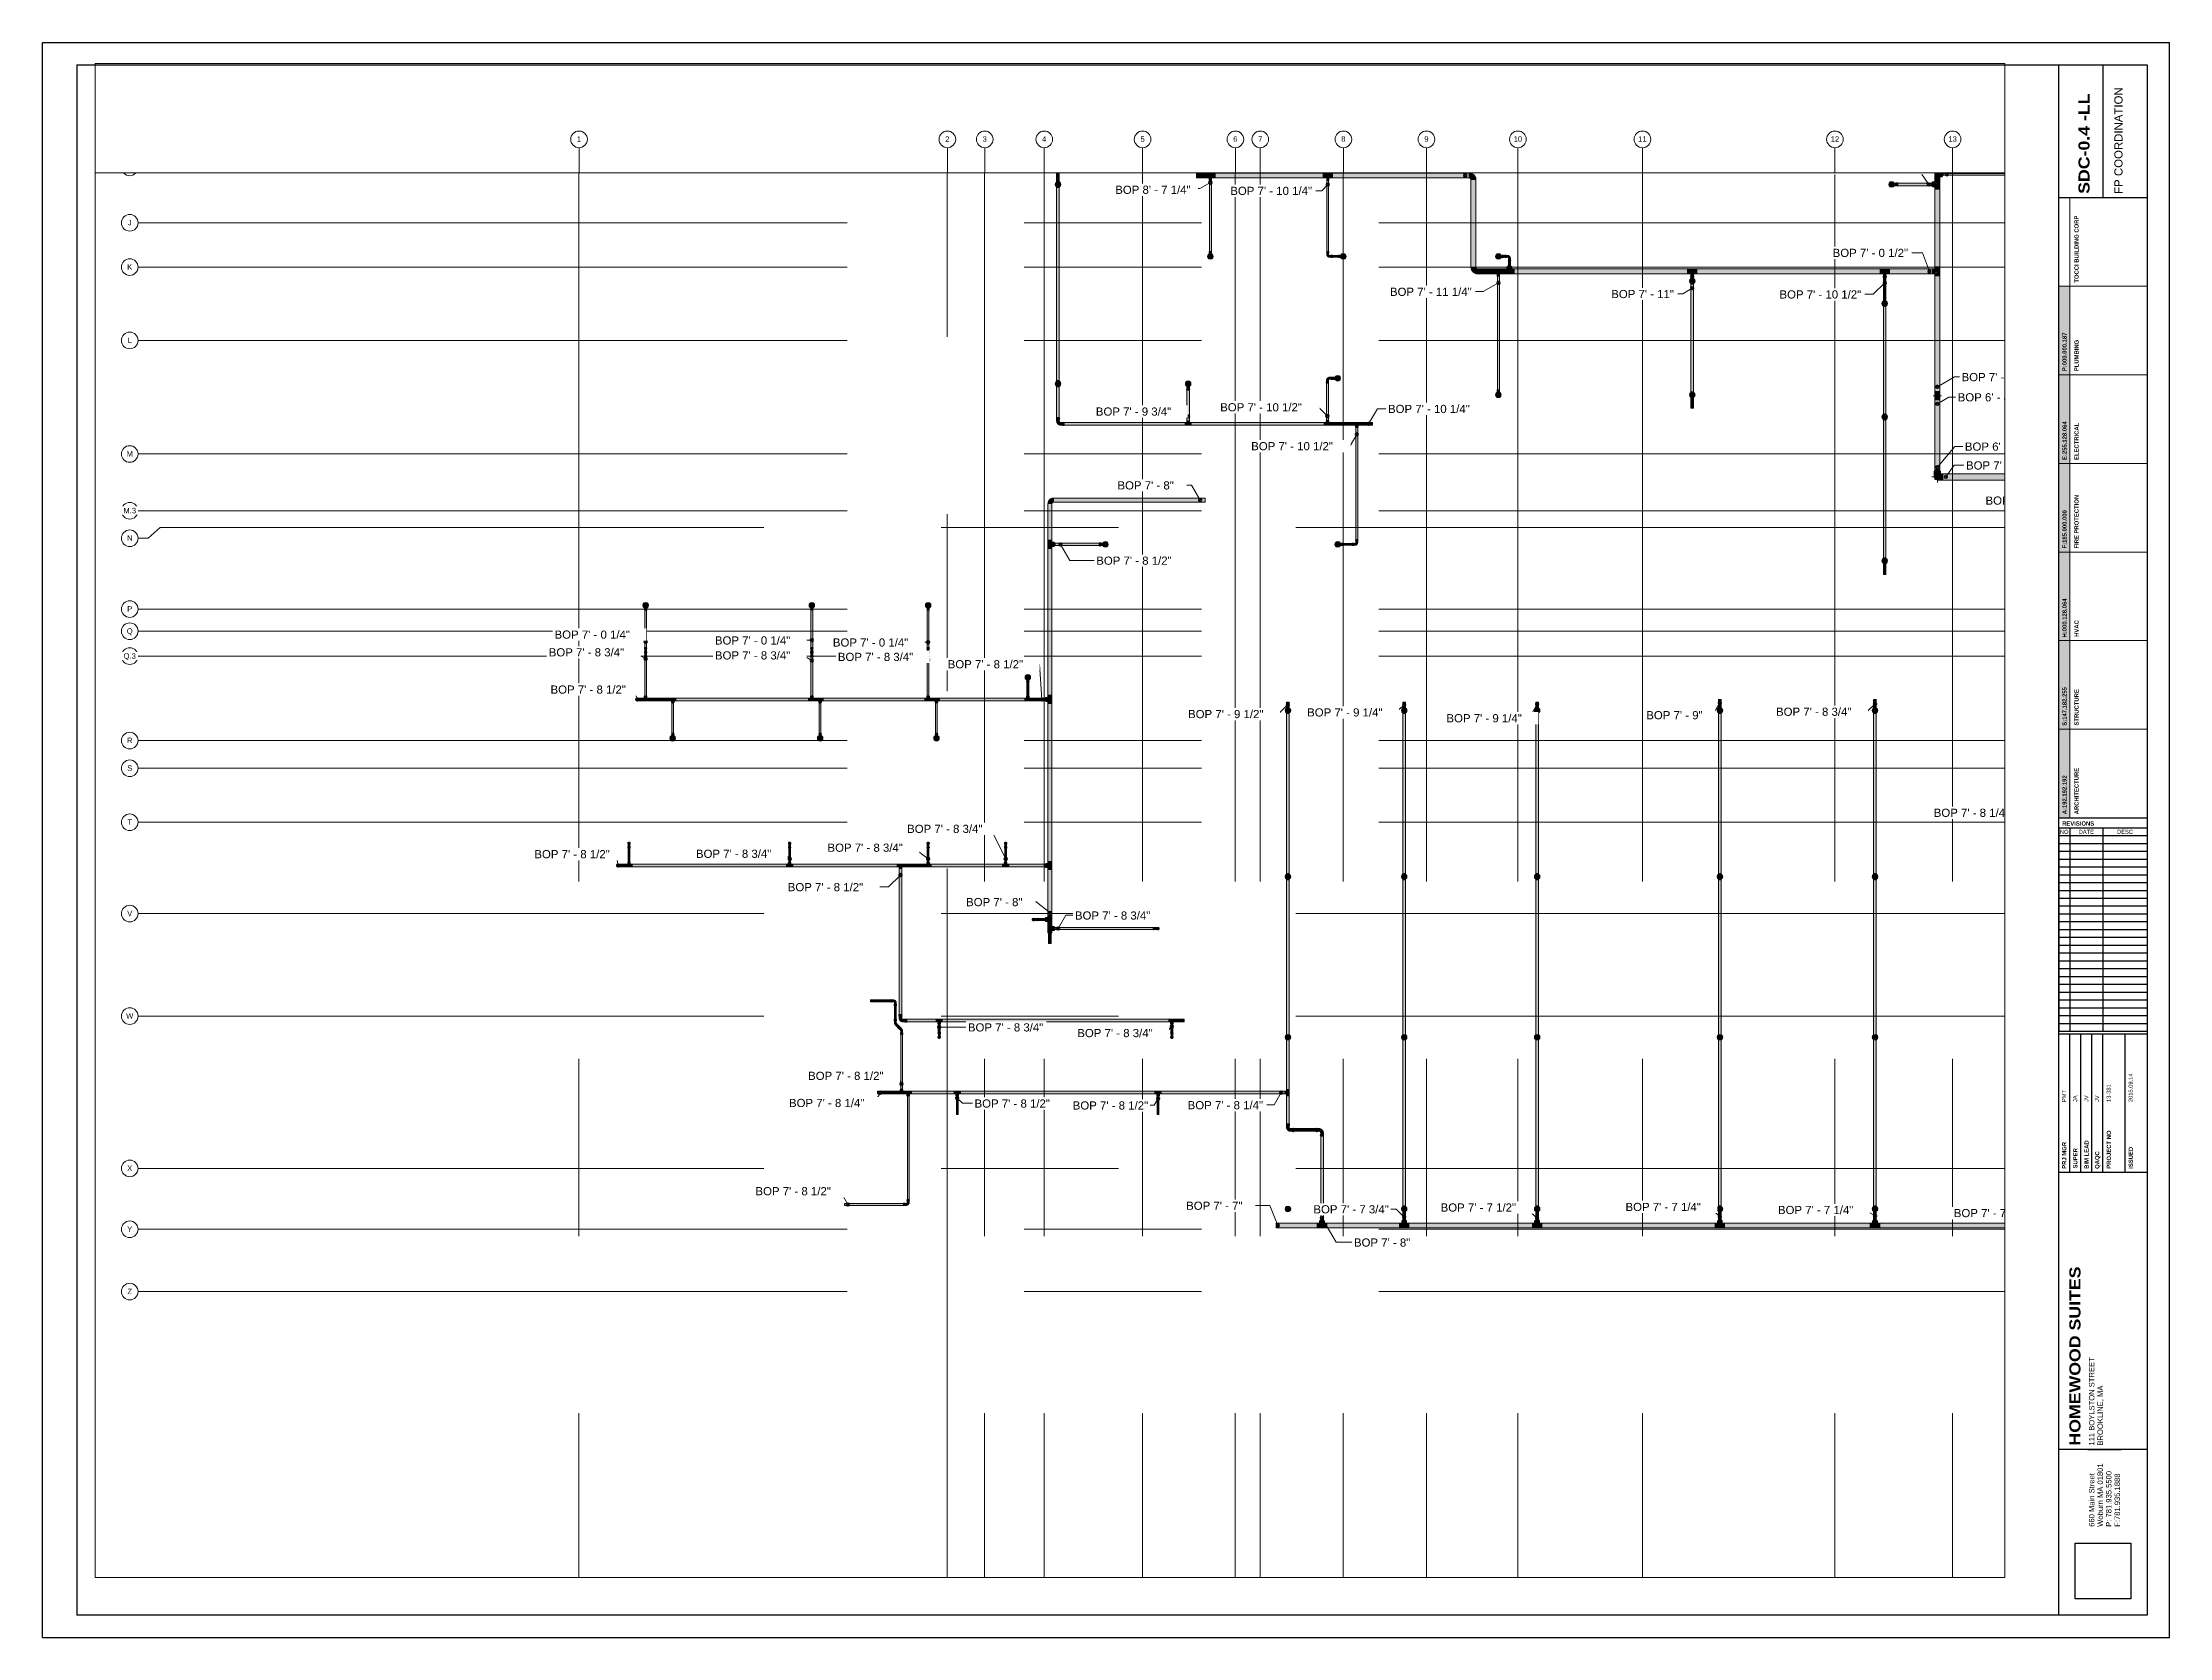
# Paper-space layout 'SDC - 0.0 - LL_B1' of a CAD drawing. Header units: inches. Extents: x -5.5 to 42.5, y -0.2 to 35.8.
# The model-space entities are those that its viewports show. They can reach past a viewport. Long polylines and large blocks are cut down to what shows.
import ezdxf

# ---------------------------------------------------------------- set-up
doc = ezdxf.new("R2010")
doc.units = ezdxf.units.IN
doc.header["$MEASUREMENT"] = 0
doc.linetypes.add('Grid Line', pattern=[0.875, 0.5, -0.125, 0.125, -0.125])
for name, color, linetype, lineweight in [('A-ANNO-NOTE', 250, 'Continuous', 9), ('G-ANNO-DIMS', 251, 'Continuous', 9), ('P-PIPE', 1, 'Continuous', 9), ('P-PIPE-CNTR', 1, 'Continuous', 9), ('S-GRID', 8, 'Continuous', 9), ('S-GRID-IDEN', 8, 'Continuous', 13)]:
    doc.layers.add(name, color=color, linetype=linetype, lineweight=lineweight)
doc.layers.add('VIEWPORT', color=7, linetype='Continuous', plot=False)
doc.layers.add('X - REF - ELEC', color=7, linetype='Continuous', true_color=0xff8040)
doc.styles.add('Arial', font='arial.ttf', dxfattribs={"height": 3.934132})
doc.styles.add('Arial Black', font='', dxfattribs={"height": 0.25})
doc.styles.add('Arial_1', font='arial.ttf', dxfattribs={"height": 5.901198})
doc.styles.add('Arial_2', font='arial.ttf', dxfattribs={"height": 0.092206})
doc.styles.add('Arial_B', font='arialbd.ttf', dxfattribs={"height": 0.095133})
doc.styles.get('Arial Black').set_extended_font_data('Arial Black')
picture_1 = doc.add_image_def('image1.jpg', size_in_pixel=(300, 300))

# ---------------------------------------------------------------- blocks, each defined once
blk = doc.blocks.new('Coordination Legend_36X48_2011 - Coordination Legend_36X48_2011-2112261-')
at = {"layer": 'A-ANNO-NOTE'}
for color, points in [(5, [(0, 10), (0, 12), (0.25, 12), (0.25, 10)]), (3, [(0, 4), (0, 6), (0.25, 6), (0.25, 4)]), (253, [(0, 2), (0.25, 2), (0.25, 0), (0, 0)])]:
    blk.add_hatch(color=color, dxfattribs=at).paths.add_polyline_path(points, flags=0)
at = {"layer": 'A-ANNO-NOTE', "true_color": 0xff8040, "transparency": 33554687}
blk.add_hatch(color=11, dxfattribs=at).paths.add_polyline_path([(0, 10), (0.25, 10), (0.25, 8), (0, 8)], flags=0)
at = {"layer": 'A-ANNO-NOTE', "true_color": 0xb90000}
blk.add_hatch(color=12, dxfattribs=at).paths.add_polyline_path([(0, 8), (0.25, 8), (0.25, 6), (0, 6)], flags=0)
at = {"layer": 'A-ANNO-NOTE', "true_color": 0x93b6ff}
blk.add_hatch(color=151, dxfattribs=at).paths.add_polyline_path([(0, 4), (0.25, 4), (0.25, 2), (0, 2)], flags=0)
at = {"layer": 'A-ANNO-NOTE'}
for p, q in [((0.25, 12), (0.25, 14)), ((0.25, 12), (0, 12)), ((0, 12), (0, 10)), ((0.25, 12), (2, 12)), ((0.25, 10), (0.25, 12)), ((0, 10), (0.25, 10)), ((0, 10), (0, 8)), ((0.25, 10), (0, 10)), ((0.25, 10), (2, 10)), ((0.25, 8), (0.25, 10)), ((0, 8), (0.25, 8)), ((0, 8), (0, 6)), ((0.25, 8), (0, 8)), ((0.25, 8), (2, 8)), ((0.25, 6), (0.25, 8)), ((0, 6), (0.25, 6)), ((0.25, 6), (0, 6)), ((0, 6), (0, 4)), ((0.25, 6), (2, 6)), ((0.25, 4), (0.25, 6)), ((0, 4), (0.25, 4)), ((0, 4), (0, 2)), ((0.25, 4), (0, 4)), ((0.25, 4), (2, 4)), ((0.25, 2), (0.25, 4)), ((0, 2), (0.25, 2)), ((0, 2), (0, 0)), ((0.25, 2), (0, 2)), ((0.25, 2), (2, 2)), ((0.25, 0), (0.25, 2)), ((0, 0), (0.25, 0))]:
    blk.add_line(p, q, dxfattribs=at)
at = {"layer": 'A-ANNO-NOTE', "char_height": 0.09513, "attachment_point": 1, "rotation": 90, "line_spacing_factor": 0.938532, "style": 'Arial_B'}
for s, insert, width in [('P:000.000.187', (0.085, 10.082), 1.008), ('E:255.128.064', (0.085, 8.078), 1.008), ('F:185.000.000', (0.085, 6.081), 1.00012), ('H:000.128.064', (0.085, 4.072), 1.017), ('S:147.182.255', (0.085, 2.079), 1.008), ('A:192.192.192', (0.085, 0.081), 1.01362)]:
    blk.add_mtext(s, dxfattribs=dict(at, insert=insert, width=width))
blk = doc.blocks.new('Victaulic-VicPress316-Elbow 90-45deg Style P568_P571 - Standard-V4-LOWER PARKING')
at = {"layer": 'P-PIPE'}
for points in [[(-2400, 798.5), (-2399.7, 798.6), (-2399.4, 798.7), (-2399.1, 798.9), (-2398.9, 799.3), (-2398.8, 799.5), (-2398.8, 799.7), (-2398.9, 799.7), (-2399.1, 799.1), (-2399.7, 798.7), (-2400.3, 798.7), (-2400.9, 799.1), (-2401.1, 799.7), (-2401.2, 799.7), (-2401.2, 799.5), (-2401.1, 799.3), (-2400.8, 798.9), (-2400.6, 798.7), (-2400.3, 798.6)], [(-2398.9, 799.7), (-2398.8, 799.7), (-2398.8, 800), (-2398.9, 800.2), (-2399.2, 800.6), (-2399.4, 800.8), (-2399.7, 800.9), (-2400, 801), (-2400.3, 800.9), (-2400.7, 800.8), (-2400.9, 800.6), (-2401.1, 800.2), (-2401.1, 799.7), (-2401.1, 799.7), (-2400.9, 800.4), (-2400.3, 800.7), (-2399.7, 800.7), (-2399.1, 800.4), (-2398.9, 799.7)], [(-2401.1, 799.7), (-2401, 799.7), (-2400.9, 800), (-2400.8, 800.3), (-2400.7, 800.4), (-2400.5, 800.6), (-2400.2, 800.7), (-2400, 800.7), (-2399.7, 800.6), (-2399.7, 800.6), (-2399.5, 800.6), (-2399.3, 800.4), (-2399.2, 800.2), (-2399.1, 800), (-2399.1, 799.7), (-2398.9, 799.7), (-2399.1, 800.4), (-2399.7, 800.7), (-2400.3, 800.7), (-2400.9, 800.4), (-2401, 800.1)], [(-2399.7, 798.7), (-2399.1, 799.1), (-2398.9, 799.7), (-2399.1, 799.7), (-2399.1, 799.5), (-2399.2, 799.3), (-2399.3, 799.1), (-2399.5, 798.9), (-2399.8, 798.8), (-2400, 798.8), (-2400.3, 798.8), (-2400.3, 798.9), (-2400.5, 798.9), (-2400.7, 799.1), (-2400.8, 799.3), (-2400.9, 799.5), (-2401, 799.7), (-2401.1, 799.7), (-2400.9, 799.1), (-2400.3, 798.7), (-2400, 798.7)], [(-2398.7, 799.7), (-2398, 799.7), (-2398, 800.7), (-2399.2, 800.7), (-2399.1, 800.6), (-2398.9, 800.2), (-2398.8, 800), (-2398.8, 799.7), (-2398.7, 799.7)], [(-2399.2, 798.8), (-2398, 798.8), (-2398, 799.7), (-2398.8, 799.7), (-2398.8, 799.5), (-2398.9, 799.2), (-2399.2, 798.9), (-2399.2, 798.8)], [(-2398, 799.7), (-2396.9, 799.7), (-2396.9, 800.1), (-2396.9, 800.3), (-2396.9, 800.5), (-2396.9, 800.6), (-2396.9, 800.6), (-2396.9, 800.7), (-2398, 800.7), (-2398, 799.9)], [(-2397.6, 798.8), (-2396.9, 798.8), (-2396.9, 798.9), (-2396.9, 798.9), (-2396.9, 799), (-2396.9, 799.1), (-2396.9, 799.2), (-2396.9, 799.3), (-2396.9, 799.5), (-2396.9, 799.7), (-2398, 799.7), (-2398, 798.8)], [(-2396.9, 799.7), (-2396.7, 799.7), (-2396.7, 800.7), (-2396.8, 800.8), (-2396.9, 800.7), (-2396.9, 800.6), (-2396.9, 800.6), (-2396.9, 800.3), (-2396.9, 800.2), (-2396.9, 800), (-2396.9, 799.7)], [(-2396.8, 798.7), (-2396.7, 798.7), (-2396.7, 799.7), (-2396.9, 799.7), (-2396.9, 799.5), (-2396.9, 799.1), (-2396.9, 799), (-2396.9, 798.9), (-2396.9, 798.8), (-2396.9, 798.7), (-2396.8, 798.7)], [(-2396.7, 799.7), (-2396.2, 799.7), (-2396.2, 800.7), (-2396.7, 800.7), (-2396.7, 800)], [(-2396.6, 798.7), (-2396.2, 798.7), (-2396.2, 799.7), (-2396.7, 799.7), (-2396.7, 798.7)], [(-2395.9, 799.7), (-2395.8, 799.7), (-2395.8, 800.8), (-2395.9, 800.9), (-2396, 801), (-2396, 800.9), (-2396.2, 800.7), (-2396.2, 799.7), (-2396, 799.7)], [(-2396, 798.5), (-2395.9, 798.6), (-2395.8, 798.7), (-2395.8, 799.7), (-2396.2, 799.7), (-2396.2, 798.7), (-2396, 798.6)], [(-2395.5, 799.7), (-2395.5, 799.7), (-2395.5, 800.7), (-2395.8, 800.7), (-2395.8, 799.7)], [(-2395.8, 798.7), (-2395.5, 798.7), (-2395.5, 799.7), (-2395.8, 799.7), (-2395.8, 798.9)]]:
    blk.add_hatch(color=256, dxfattribs=at).paths.add_polyline_path(points, flags=0)
for p, q in [((-2400, 800.7), (-2400, 800.7)), ((-2400, 800.7), (-2400, 800.7)), ((-2396.9, 800.7), (-2398, 800.7)), ((-2398, 798.8), (-2396.9, 798.8)), ((-2396.9, 800.3), (-2396.9, 800.3)), ((-2396.9, 799.2), (-2396.9, 799.2)), ((-2396.2, 800.8), (-2396.7, 800.8)), ((-2396.2, 800.7), (-2396.2, 799.7)), ((-2396.2, 799.7), (-2396.2, 798.7)), ((-2395.5, 800.8), (-2395.8, 800.8)), ((-2395.8, 800.7), (-2395.8, 799.7)), ((-2395.8, 799.7), (-2395.8, 798.7)), ((-2395.5, 799.7), (-2395.5, 800.7)), ((-2395.5, 798.7), (-2395.5, 799.7)), ((-2396.7, 798.7), (-2396.2, 798.7)), ((-2395.8, 798.7), (-2395.5, 798.7))]:
    blk.add_line(p, q, dxfattribs=at)
at = {"layer": 'P-PIPE', "flags": 128}
for points in [[(-2398.8, 799.7), (-2398.8, 799.8), (-2398.8, 799.8), (-2398.8, 799.9), (-2398.8, 799.9), (-2398.8, 800), (-2398.8, 800), (-2398.8, 800.1), (-2398.8, 800.1), (-2398.9, 800.2), (-2398.9, 800.2), (-2398.9, 800.3), (-2398.9, 800.3), (-2398.9, 800.4), (-2399, 800.4), (-2399, 800.4), (-2399, 800.5), (-2399, 800.5), (-2399.1, 800.5), (-2399.1, 800.6), (-2399.1, 800.6), (-2399.2, 800.7), (-2399.2, 800.7), (-2399.3, 800.7), (-2399.3, 800.7), (-2399.3, 800.8), (-2399.4, 800.8), (-2399.4, 800.8), (-2399.5, 800.8), (-2399.5, 800.9), (-2399.6, 800.9), (-2399.6, 800.9), (-2399.6, 800.9), (-2399.7, 800.9), (-2399.7, 800.9), (-2399.8, 800.9), (-2399.8, 801), (-2399.9, 801), (-2399.9, 801), (-2400, 801), (-2400, 801), (-2400.1, 801), (-2400.1, 801), (-2400.2, 801), (-2400.2, 800.9), (-2400.3, 800.9), (-2400.3, 800.9), (-2400.4, 800.9), (-2400.4, 800.9), (-2400.5, 800.9), (-2400.5, 800.9), (-2400.6, 800.8), (-2400.6, 800.8), (-2400.6, 800.8), (-2400.7, 800.8), (-2400.7, 800.7), (-2400.8, 800.7), (-2400.8, 800.7), (-2400.8, 800.6), (-2400.9, 800.6), (-2400.9, 800.6), (-2400.9, 800.5), (-2401, 800.5), (-2401, 800.5), (-2401, 800.4), (-2401, 800.4), (-2401.1, 800.3), (-2401.1, 800.3), (-2401.1, 800.2), (-2401.1, 800.2), (-2401.2, 800.2), (-2401.2, 800.1), (-2401.2, 800.1), (-2401.2, 800), (-2401.2, 800), (-2401.2, 799.9), (-2401.2, 799.9), (-2401.2, 799.8), (-2401.2, 799.8), (-2401.2, 799.7)], [(-2401.2, 799.7), (-2401.2, 799.7), (-2401.2, 799.6), (-2401.2, 799.6), (-2401.2, 799.5), (-2401.2, 799.5), (-2401.2, 799.5), (-2401.2, 799.4), (-2401.2, 799.4), (-2401.1, 799.3), (-2401.1, 799.3), (-2401.1, 799.2), (-2401.1, 799.2), (-2401.1, 799.1), (-2401, 799.1), (-2401, 799.1), (-2401, 799), (-2401, 799), (-2400.9, 798.9), (-2400.9, 798.9), (-2400.9, 798.9), (-2400.8, 798.8), (-2400.8, 798.8), (-2400.7, 798.8), (-2400.7, 798.7), (-2400.7, 798.7), (-2400.6, 798.7), (-2400.6, 798.7), (-2400.5, 798.6), (-2400.5, 798.6), (-2400.4, 798.6), (-2400.4, 798.6), (-2400.4, 798.6), (-2400.3, 798.6), (-2400.3, 798.5), (-2400.2, 798.5), (-2400.2, 798.5), (-2400.1, 798.5), (-2400.1, 798.5), (-2400, 798.5), (-2400, 798.5), (-2399.9, 798.5), (-2399.9, 798.5), (-2399.8, 798.5), (-2399.8, 798.5), (-2399.7, 798.6), (-2399.7, 798.6), (-2399.6, 798.6), (-2399.6, 798.6), (-2399.5, 798.6), (-2399.5, 798.6), (-2399.4, 798.7), (-2399.4, 798.7), (-2399.4, 798.7), (-2399.3, 798.7), (-2399.3, 798.8), (-2399.2, 798.8), (-2399.2, 798.8), (-2399.2, 798.8), (-2399.1, 798.9), (-2399.1, 798.9), (-2399.1, 799), (-2399, 799), (-2399, 799), (-2399, 799.1), (-2399, 799.1), (-2398.9, 799.2), (-2398.9, 799.2), (-2398.9, 799.2), (-2398.9, 799.3), (-2398.8, 799.3), (-2398.8, 799.4), (-2398.8, 799.4), (-2398.8, 799.5), (-2398.8, 799.5), (-2398.8, 799.6), (-2398.8, 799.6), (-2398.8, 799.7), (-2398.8, 799.7), (-2398.8, 799.7)], [(-2400, 798.8), (-2400, 798.8), (-2400, 798.8)], [(-2399.2, 800.7), (-2399.2, 800.7), (-2399.1, 800.7), (-2399.1, 800.7), (-2399, 800.7), (-2398.9, 800.7), (-2398.9, 800.7), (-2398.8, 800.7), (-2398.7, 800.7), (-2398.6, 800.7), (-2398.6, 800.7), (-2398.5, 800.7), (-2398.4, 800.7), (-2398.3, 800.7), (-2398.2, 800.7), (-2398.2, 800.7), (-2398.1, 800.7), (-2398, 800.7), (-2398, 800.7)], [(-2398, 798.8), (-2398.1, 798.8), (-2398.1, 798.8), (-2398.2, 798.8), (-2398.3, 798.8), (-2398.4, 798.8), (-2398.5, 798.8), (-2398.5, 798.8), (-2398.6, 798.8), (-2398.7, 798.8), (-2398.8, 798.8), (-2398.8, 798.8), (-2398.9, 798.8), (-2399, 798.8), (-2399.1, 798.8), (-2399.1, 798.8), (-2399.2, 798.8), (-2399.2, 798.8)], [(-2396.9, 800.7), (-2396.9, 800.7), (-2396.9, 800.7), (-2396.9, 800.7), (-2396.9, 800.7), (-2396.9, 800.7), (-2396.9, 800.7), (-2396.9, 800.7), (-2396.9, 800.8), (-2396.9, 800.8), (-2396.8, 800.8), (-2396.8, 800.8), (-2396.8, 800.8), (-2396.8, 800.8), (-2396.8, 800.8), (-2396.8, 800.8), (-2396.8, 800.8), (-2396.8, 800.8), (-2396.8, 800.8), (-2396.8, 800.8), (-2396.7, 800.8), (-2396.7, 800.8), (-2396.7, 800.8), (-2396.7, 800.8), (-2396.7, 800.8)], [(-2396.7, 798.7), (-2396.7, 798.7), (-2396.7, 798.7), (-2396.7, 798.7), (-2396.8, 798.7), (-2396.8, 798.7), (-2396.8, 798.7), (-2396.8, 798.7), (-2396.8, 798.7), (-2396.8, 798.7), (-2396.8, 798.7), (-2396.8, 798.7), (-2396.8, 798.7), (-2396.8, 798.7), (-2396.9, 798.7), (-2396.9, 798.7), (-2396.9, 798.7), (-2396.9, 798.7), (-2396.9, 798.8), (-2396.9, 798.8), (-2396.9, 798.8), (-2396.9, 798.8), (-2396.9, 798.8), (-2396.9, 798.8), (-2396.9, 798.8)], [(-2396.2, 800.8), (-2396.2, 800.8), (-2396.2, 800.8), (-2396.2, 800.8), (-2396.2, 800.8), (-2396.2, 800.8), (-2396.2, 800.8), (-2396.1, 800.8), (-2396.1, 800.9), (-2396.1, 800.9), (-2396.1, 800.9), (-2396.1, 800.9), (-2396.1, 800.9), (-2396.1, 800.9), (-2396.1, 800.9), (-2396.1, 800.9), (-2396.1, 800.9), (-2396.1, 800.9), (-2396.1, 800.9), (-2396.1, 800.9), (-2396.1, 800.9), (-2396.1, 800.9), (-2396.1, 800.9), (-2396.1, 800.9), (-2396.1, 800.9), (-2396.1, 800.9), (-2396.1, 800.9), (-2396.1, 800.9), (-2396.1, 800.9), (-2396.1, 801), (-2396, 801), (-2396, 801), (-2396, 801), (-2396, 801), (-2396, 801), (-2396, 801), (-2396, 801), (-2396, 801), (-2396, 801), (-2396, 801), (-2396, 801), (-2396, 801), (-2396, 801), (-2396, 801), (-2396, 801), (-2396, 801), (-2395.9, 801), (-2395.9, 801), (-2395.9, 801), (-2395.9, 801), (-2395.9, 801), (-2395.9, 800.9), (-2395.9, 800.9), (-2395.9, 800.9), (-2395.9, 800.9), (-2395.9, 800.9), (-2395.9, 800.9), (-2395.9, 800.9), (-2395.9, 800.9), (-2395.9, 800.9), (-2395.9, 800.9), (-2395.9, 800.9), (-2395.9, 800.9), (-2395.9, 800.9), (-2395.9, 800.9), (-2395.8, 800.9), (-2395.8, 800.9), (-2395.8, 800.9), (-2395.8, 800.9), (-2395.8, 800.9), (-2395.8, 800.9), (-2395.8, 800.9), (-2395.8, 800.8), (-2395.8, 800.8), (-2395.8, 800.8), (-2395.8, 800.8), (-2395.8, 800.8), (-2395.8, 800.8), (-2395.8, 800.8), (-2395.8, 800.8)], [(-2396.2, 800.7), (-2396.2, 800.8), (-2396.2, 800.8), (-2396.2, 800.8), (-2396.2, 800.8), (-2396.2, 800.8), (-2396.2, 800.8), (-2396.2, 800.8), (-2396.2, 800.8), (-2396.2, 800.8)], [(-2396.2, 800.8), (-2396.2, 800.8), (-2396.2, 800.8), (-2396.2, 800.8), (-2396.2, 800.8), (-2396.2, 800.8), (-2396.2, 800.8), (-2396.2, 800.8), (-2396.2, 800.7), (-2396.2, 800.7), (-2396.2, 800.7), (-2396.2, 800.7), (-2396.2, 800.7), (-2396.2, 800.7), (-2396.2, 800.6), (-2396.2, 800.6), (-2396.2, 800.6), (-2396.2, 800.6), (-2396.2, 800.5), (-2396.2, 800.5), (-2396.2, 800.5), (-2396.2, 800.4), (-2396.2, 800.4), (-2396.2, 800.4), (-2396.2, 800.4), (-2396.2, 800.3), (-2396.2, 800.3), (-2396.2, 800.2), (-2396.2, 800.2), (-2396.2, 800.2), (-2396.2, 800.1), (-2396.2, 800.1), (-2396.2, 800), (-2396.2, 800), (-2396.2, 800), (-2396.2, 799.9), (-2396.2, 799.9), (-2396.2, 799.8), (-2396.2, 799.8), (-2396.2, 799.8), (-2396.2, 799.7)], [(-2396.2, 799.7), (-2396.2, 799.7), (-2396.2, 799.7), (-2396.2, 799.6), (-2396.2, 799.6), (-2396.2, 799.5), (-2396.2, 799.5), (-2396.2, 799.5), (-2396.2, 799.4), (-2396.2, 799.4), (-2396.2, 799.3), (-2396.2, 799.3), (-2396.2, 799.3), (-2396.2, 799.2), (-2396.2, 799.2), (-2396.2, 799.1), (-2396.2, 799.1), (-2396.2, 799.1), (-2396.2, 799), (-2396.2, 799), (-2396.2, 799), (-2396.2, 799), (-2396.2, 798.9), (-2396.2, 798.9), (-2396.2, 798.9), (-2396.2, 798.9), (-2396.2, 798.8), (-2396.2, 798.8), (-2396.2, 798.8), (-2396.2, 798.8), (-2396.2, 798.8), (-2396.2, 798.7), (-2396.2, 798.7), (-2396.2, 798.7), (-2396.2, 798.7), (-2396.2, 798.7), (-2396.2, 798.7), (-2396.2, 798.7), (-2396.2, 798.7), (-2396.2, 798.7), (-2396.2, 798.7)], [(-2396.2, 798.7), (-2396.2, 798.7), (-2396.2, 798.7), (-2396.2, 798.7), (-2396.2, 798.7), (-2396.2, 798.7), (-2396.2, 798.7), (-2396.2, 798.7), (-2396.2, 798.7)], [(-2395.8, 799.7), (-2395.8, 799.8), (-2395.8, 799.8), (-2395.8, 799.9), (-2395.8, 799.9), (-2395.8, 800), (-2395.8, 800), (-2395.8, 800), (-2395.8, 800.1), (-2395.8, 800.1), (-2395.8, 800.2), (-2395.8, 800.2), (-2395.8, 800.2), (-2395.8, 800.3), (-2395.8, 800.3), (-2395.8, 800.3), (-2395.8, 800.4), (-2395.8, 800.4), (-2395.8, 800.4), (-2395.8, 800.5), (-2395.8, 800.5), (-2395.8, 800.5), (-2395.8, 800.6), (-2395.8, 800.6), (-2395.8, 800.6), (-2395.8, 800.6), (-2395.8, 800.7), (-2395.8, 800.7), (-2395.8, 800.7), (-2395.8, 800.7), (-2395.8, 800.7), (-2395.8, 800.7), (-2395.8, 800.8), (-2395.8, 800.8), (-2395.8, 800.8), (-2395.8, 800.8), (-2395.8, 800.8), (-2395.8, 800.8), (-2395.8, 800.8), (-2395.8, 800.8), (-2395.8, 800.8)], [(-2395.8, 800.8), (-2395.8, 800.8), (-2395.8, 800.8), (-2395.8, 800.8), (-2395.8, 800.8), (-2395.8, 800.8), (-2395.8, 800.8), (-2395.8, 800.8), (-2395.8, 800.7)], [(-2395.8, 798.7), (-2395.8, 798.7), (-2395.8, 798.7), (-2395.8, 798.7), (-2395.8, 798.7), (-2395.8, 798.7), (-2395.8, 798.7), (-2395.8, 798.7), (-2395.8, 798.7), (-2395.8, 798.8), (-2395.8, 798.8), (-2395.8, 798.8), (-2395.8, 798.8), (-2395.8, 798.8), (-2395.8, 798.8), (-2395.8, 798.9), (-2395.8, 798.9), (-2395.8, 798.9), (-2395.8, 798.9), (-2395.8, 799), (-2395.8, 799), (-2395.8, 799), (-2395.8, 799.1), (-2395.8, 799.1), (-2395.8, 799.1), (-2395.8, 799.2), (-2395.8, 799.2), (-2395.8, 799.2), (-2395.8, 799.3), (-2395.8, 799.3), (-2395.8, 799.4), (-2395.8, 799.4), (-2395.8, 799.4), (-2395.8, 799.5), (-2395.8, 799.5), (-2395.8, 799.6), (-2395.8, 799.6), (-2395.8, 799.6), (-2395.8, 799.7), (-2395.8, 799.7), (-2395.8, 799.7)], [(-2395.8, 798.7), (-2395.8, 798.7), (-2395.8, 798.7), (-2395.8, 798.7), (-2395.8, 798.7), (-2395.8, 798.7), (-2395.8, 798.7), (-2395.8, 798.7), (-2395.8, 798.7), (-2395.8, 798.7)], [(-2395.8, 798.7), (-2395.8, 798.7), (-2395.8, 798.7), (-2395.8, 798.7), (-2395.8, 798.7), (-2395.8, 798.7), (-2395.8, 798.6), (-2395.8, 798.6), (-2395.8, 798.6), (-2395.8, 798.6), (-2395.8, 798.6), (-2395.8, 798.6), (-2395.8, 798.6), (-2395.8, 798.6), (-2395.9, 798.6), (-2395.9, 798.6), (-2395.9, 798.6), (-2395.9, 798.6), (-2395.9, 798.6), (-2395.9, 798.6), (-2395.9, 798.6), (-2395.9, 798.6), (-2395.9, 798.6), (-2395.9, 798.6), (-2395.9, 798.5), (-2395.9, 798.5), (-2395.9, 798.5), (-2395.9, 798.5), (-2395.9, 798.5), (-2395.9, 798.5), (-2395.9, 798.5), (-2395.9, 798.5), (-2395.9, 798.5), (-2395.9, 798.5), (-2396, 798.5), (-2396, 798.5), (-2396, 798.5), (-2396, 798.5), (-2396, 798.5), (-2396, 798.5), (-2396, 798.5), (-2396, 798.5), (-2396, 798.5), (-2396, 798.5), (-2396, 798.5), (-2396, 798.5), (-2396, 798.5), (-2396, 798.5), (-2396, 798.5), (-2396.1, 798.5), (-2396.1, 798.5), (-2396.1, 798.5), (-2396.1, 798.5), (-2396.1, 798.5), (-2396.1, 798.5), (-2396.1, 798.6), (-2396.1, 798.6), (-2396.1, 798.6), (-2396.1, 798.6), (-2396.1, 798.6), (-2396.1, 798.6), (-2396.1, 798.6), (-2396.1, 798.6), (-2396.1, 798.6), (-2396.1, 798.6), (-2396.1, 798.6), (-2396.1, 798.6), (-2396.1, 798.6), (-2396.1, 798.6), (-2396.1, 798.6), (-2396.1, 798.6), (-2396.1, 798.6), (-2396.1, 798.6), (-2396.2, 798.6), (-2396.2, 798.7), (-2396.2, 798.7), (-2396.2, 798.7), (-2396.2, 798.7), (-2396.2, 798.7), (-2396.2, 798.7)]]:
    blk.add_lwpolyline(points, dxfattribs=at)
at = {"layer": 'P-PIPE'}
for radius, start, end in [(1.06, 0, 180), (1.06, 180, 0), (0.95, 142.3155, 145.4333), (0.95, 214.5671, 217.6841), (0.95, 108, 109.3659), (0.95, 250.6349, 252), (0.95, 70.6341, 72), (0.95, 288, 289.3651), (0.95, 34.5667, 37.6845), (0.95, 322.3159, 325.4329)]:
    blk.add_arc((-2400, 799.7), radius, start, end, dxfattribs=at)
blk = doc.blocks.new('Victaulic-VicPress316-Elbow 90-45deg Style P568_P571 - Standard-1108936-LOWER PARKING')
at = {"layer": 'P-PIPE'}
for points in [[(-3003.1, 630.6), (-3002, 630.6), (-3002, 630.6), (-3000.9, 630.6), (-3000.9, 630.6), (-3000.8, 630.7), (-3000.8, 630.8), (-3000.9, 630.9), (-3002.3, 630.9), (-3003.1, 630.9), (-3003.1, 630.9), (-3003.2, 630.8), (-3003.2, 630.8), (-3003.1, 630.7)], [(-3003.1, 630.9), (-3001.7, 630.9), (-3000.9, 630.9), (-3000.9, 631.3), (-3002.3, 631.3), (-3003.1, 631.3), (-3003.1, 630.9)], [(-3003, 629.8), (-3002.9, 629.9), (-3002.7, 629.8), (-3002.7, 629.9), (-3002.3, 629.8), (-3002.3, 629.8), (-3002.2, 629.9), (-3001.9, 629.9), (-3001.6, 629.9), (-3001.5, 629.9), (-3001.2, 629.8), (-3001.1, 629.9), (-3001.1, 629.8), (-3001.1, 629.8), (-3001, 629.9), (-3001, 629.9), (-3001, 629.9), (-3000.9, 630.1), (-3002.3, 630.1), (-3003.1, 630.1), (-3003, 629.9), (-3003, 629.8)], [(-3003, 628.8), (-3002.6, 628.8), (-3002, 628.8), (-3002, 629.9), (-3002.3, 629.8), (-3002.5, 629.9), (-3002.6, 629.9), (-3002.7, 629.9), (-3002.8, 629.8), (-3002.9, 629.9), (-3003, 629.8), (-3003, 629.8)], [(-3001.1, 628.8), (-3001.1, 629.8), (-3001.1, 629.9), (-3001.3, 629.8), (-3001.3, 629.9), (-3001.6, 629.9), (-3001.7, 629.8), (-3001.9, 629.9), (-3002, 629.9), (-3002, 628.8), (-3001.1, 628.8)], [(-3000.9, 630.9), (-3000.9, 630.9), (-3000.9, 630.9), (-3000.9, 630.9)], [(-3000, 625.8), (-3000, 626.2), (-3000, 626.8), (-3000.8, 626.9), (-3001.4, 627.4), (-3001.9, 628), (-3002, 628.8), (-3003, 628.8), (-3002.9, 628.5), (-3002.8, 628.1), (-3002.7, 627.6), (-3002.5, 627.3), (-3002.1, 626.7), (-3002.1, 626.7), (-3001.6, 626.4), (-3001.4, 626.2), (-3001.1, 626), (-3000.7, 625.9), (-3000.1, 625.8), (-3000, 625.8)], [(-3000, 626.8), (-3000, 626.8), (-3000, 627.7), (-3000.5, 627.9), (-3000.9, 628.3), (-3001.1, 628.8), (-3002, 628.8), (-3001.9, 628), (-3001.4, 627.4), (-3000.8, 626.9), (-3000.4, 626.8)], [(-3000, 626.8), (-3000, 626.8), (-2998.9, 626.8), (-2998.9, 627.1), (-2998.9, 627.3), (-2998.9, 627.3), (-2998.9, 627.4), (-2998.9, 627.5), (-2998.9, 627.7), (-2998.9, 627.7), (-3000, 627.7), (-3000, 626.8)], [(-3000, 625.8), (-2998.9, 625.8), (-2998.9, 625.9), (-2998.9, 626), (-2998.9, 626.1), (-2998.9, 626.4), (-2998.9, 626.5), (-2998.9, 626.6), (-2998.9, 626.8), (-3000, 626.8), (-3000, 625.8)], [(-2998.7, 625.7), (-2998.7, 627.1), (-2998.7, 627.8), (-2998.9, 627.8), (-2998.9, 627.7), (-2998.9, 627.7), (-2998.9, 627.5), (-2998.9, 627.4), (-2998.9, 627.1), (-2998.9, 627), (-2998.9, 626.9), (-2998.9, 626.7), (-2998.9, 626.4), (-2998.9, 626.3), (-2998.9, 626), (-2998.9, 625.9), (-2998.9, 625.8), (-2998.9, 625.8), (-2998.9, 625.8), (-2998.8, 625.7)], [(-2998.7, 625.7), (-2998.2, 625.7), (-2998.2, 627.1), (-2998.2, 627.8), (-2998.7, 627.8), (-2998.7, 626.4), (-2998.7, 625.7)], [(-2998, 625.5), (-2997.8, 625.7), (-2997.8, 627.1), (-2997.8, 627.8), (-2997.9, 627.9), (-2998, 628), (-2998, 628), (-2998.2, 627.8), (-2998.2, 626.4), (-2998.2, 625.7), (-2998.1, 625.7), (-2998, 625.6), (-2998, 625.5)], [(-2997.9, 625.6), (-2997.9, 625.6), (-2997.8, 625.7), (-2997.9, 625.6)], [(-2997.8, 625.7), (-2997.5, 625.7), (-2997.5, 627.1), (-2997.5, 627.8), (-2997.8, 627.8), (-2997.8, 626.4), (-2997.8, 625.8)]]:
    blk.add_hatch(color=256, dxfattribs=at).paths.add_polyline_path(points, flags=0)
h = blk.add_hatch(color=256, dxfattribs=at)
h.paths.add_polyline_path([(-3003.1, 630.1), (-3002, 630.1), (-3002, 630.6), (-3003.1, 630.6), (-3003.1, 630.1)], flags=0)
h.paths.add_polyline_path([(-3000.9, 630.1), (-3000.9, 630.6), (-3002, 630.6), (-3002, 630.1), (-3001, 630.1)], flags=0)
h = blk.add_hatch(color=256, dxfattribs=at)
h.paths.add_polyline_path([(-3000.2, 625.9), (-3000.3, 625.9), (-3000.7, 625.9), (-3000.6, 625.9), (-3000.3, 625.9)], flags=0)
h.paths.add_polyline_path([(-3001.1, 626), (-3001.5, 626.2), (-3001.7, 626.5), (-3001.6, 626.3), (-3001.4, 626.2), (-3001.2, 626.1)], flags=0)
for p, q in [((-3003.1, 631.3), (-3003.1, 630.9)), ((-3003.1, 630.6), (-3003.1, 630.1)), ((-3003.1, 630.1), (-3003, 629.9)), ((-3003, 629.9), (-3003, 629.8)), ((-3003, 629.9), (-3003, 628.8)), ((-3000.9, 630.1), (-3001.1, 629.8)), ((-3001.1, 628.8), (-3001.1, 629.9)), ((-3000.9, 630.9), (-3000.9, 631.3)), ((-3000.9, 630.1), (-3000.9, 630.6)), ((-2998.9, 627.7), (-3000, 627.7)), ((-3000, 625.8), (-2998.9, 625.8)), ((-2998.7, 627.8), (-2998.9, 627.7)), ((-2998.9, 625.8), (-2998.9, 625.8)), ((-2998.7, 625.7), (-2998.9, 625.8)), ((-2998.2, 627.8), (-2998.7, 627.8)), ((-2998.7, 625.7), (-2998.2, 625.7)), ((-2997.5, 627.8), (-2997.8, 627.8)), ((-2997.8, 625.7), (-2997.5, 625.7))]:
    blk.add_line(p, q, dxfattribs=at)
at = {"layer": 'P-PIPE', "flags": 128}
for points in [[(-3003.2, 630.7), (-3003.1, 630.9), (-3003.1, 630.9), (-3003.1, 630.9), (-3003.1, 630.9), (-3003, 630.9), (-3003, 630.9), (-3003, 630.9), (-3003, 630.9), (-3003, 630.9), (-3003, 630.9), (-3003, 630.9), (-3002.9, 630.9), (-3002.9, 630.9), (-3002.9, 630.9), (-3002.9, 630.9), (-3002.9, 630.9), (-3002.8, 630.9), (-3002.8, 630.9), (-3002.8, 630.9), (-3002.7, 630.9), (-3002.7, 630.9), (-3002.7, 630.9), (-3002.6, 630.9), (-3002.6, 630.9), (-3002.6, 630.9), (-3002.5, 630.9), (-3002.5, 630.9), (-3002.5, 630.9), (-3002.4, 630.9), (-3002.4, 630.9), (-3002.3, 630.9), (-3002.3, 630.9), (-3002.3, 630.9), (-3002.2, 630.9), (-3002.2, 630.9), (-3002.1, 630.9), (-3002.1, 630.9), (-3002.1, 630.9), (-3002, 630.9), (-3002, 630.9), (-3001.9, 630.9), (-3001.9, 630.9), (-3001.8, 630.9), (-3001.8, 630.9), (-3001.8, 630.9), (-3001.7, 630.9), (-3001.7, 630.9), (-3001.6, 630.9), (-3001.6, 630.9), (-3001.6, 630.9), (-3001.5, 630.9), (-3001.5, 630.9), (-3001.5, 630.9), (-3001.4, 630.9), (-3001.4, 630.9), (-3001.3, 630.9), (-3001.3, 630.9), (-3001.3, 630.9), (-3001.3, 630.9), (-3001.2, 630.9), (-3001.2, 630.9), (-3001.2, 630.9), (-3001.1, 630.9), (-3001.1, 630.9), (-3001.1, 630.9), (-3001.1, 630.9), (-3001.1, 630.9), (-3001, 630.9), (-3001, 630.9), (-3001, 630.9), (-3001, 630.9), (-3001, 630.9), (-3001, 630.9), (-3001, 630.9), (-3000.9, 630.9), (-3000.9, 630.9), (-3000.9, 630.9), (-3000.9, 630.9), (-3000.8, 630.9)], [(-3003.2, 630.7), (-3003.1, 630.6), (-3003.1, 630.6), (-3003.1, 630.6), (-3003, 630.6), (-3003, 630.6), (-3003, 630.6), (-3003, 630.6)], [(-3001, 630.6), (-3001, 630.6), (-3001, 630.6), (-3001, 630.6), (-3000.9, 630.6), (-3000.9, 630.6), (-3000.9, 630.6), (-3000.9, 630.6), (-3000.8, 630.9)], [(-3003, 628.8), (-3002.9, 628.7), (-3002.9, 628.5), (-3002.9, 628.4), (-3002.9, 628.3), (-3002.9, 628.2), (-3002.9, 628.1), (-3002.8, 628), (-3002.8, 627.8), (-3002.8, 627.7), (-3002.7, 627.6), (-3002.7, 627.5), (-3002.6, 627.4), (-3002.6, 627.3), (-3002.5, 627.2), (-3002.4, 627.1), (-3002.4, 627), (-3002.3, 626.9), (-3002.2, 626.8), (-3002.1, 626.7), (-3002.1, 626.7)], [(-3002.1, 626.7), (-3002, 626.6), (-3001.9, 626.5), (-3001.8, 626.4), (-3001.7, 626.4), (-3001.6, 626.3), (-3001.5, 626.2), (-3001.4, 626.2), (-3001.3, 626.1), (-3001.2, 626.1), (-3001.1, 626), (-3001, 626), (-3000.9, 626), (-3000.8, 625.9), (-3000.6, 625.9), (-3000.5, 625.9), (-3000.4, 625.8), (-3000.3, 625.8), (-3000.2, 625.8), (-3000.1, 625.8), (-3000, 625.8)], [(-3000.7, 628), (-3000.8, 628.1), (-3000.8, 628.1), (-3000.8, 628.1), (-3000.8, 628.2), (-3000.9, 628.2), (-3000.9, 628.2), (-3000.9, 628.3), (-3000.9, 628.3), (-3001, 628.3), (-3001, 628.4), (-3001, 628.4), (-3001, 628.5), (-3001, 628.5), (-3001, 628.5), (-3001, 628.6), (-3001, 628.6), (-3001, 628.7), (-3001, 628.7), (-3001.1, 628.8), (-3001.1, 628.8)], [(-3000, 627.7), (-3000, 627.7), (-3000.1, 627.7), (-3000.1, 627.7), (-3000.2, 627.7), (-3000.2, 627.7), (-3000.2, 627.7), (-3000.3, 627.8), (-3000.3, 627.8), (-3000.4, 627.8), (-3000.4, 627.8), (-3000.4, 627.8), (-3000.5, 627.8), (-3000.5, 627.9), (-3000.6, 627.9), (-3000.6, 627.9), (-3000.6, 627.9), (-3000.7, 628), (-3000.7, 628), (-3000.7, 628), (-3000.7, 628)], [(-2997.9, 627.9), (-2998.2, 627.8), (-2998.2, 627.8), (-2998.2, 627.8), (-2998.2, 627.8), (-2998.2, 627.8), (-2998.2, 627.8), (-2998.2, 627.8), (-2998.2, 627.8), (-2998.2, 627.8), (-2998.2, 627.7), (-2998.2, 627.7), (-2998.2, 627.7), (-2998.2, 627.7), (-2998.2, 627.7), (-2998.2, 627.6), (-2998.2, 627.6), (-2998.2, 627.6), (-2998.2, 627.6), (-2998.2, 627.5), (-2998.2, 627.5), (-2998.2, 627.5), (-2998.2, 627.4), (-2998.2, 627.4), (-2998.2, 627.4), (-2998.2, 627.3), (-2998.2, 627.3), (-2998.2, 627.3), (-2998.2, 627.2), (-2998.2, 627.2), (-2998.2, 627.2), (-2998.2, 627.1), (-2998.2, 627.1), (-2998.2, 627), (-2998.2, 627), (-2998.2, 626.9), (-2998.2, 626.9), (-2998.2, 626.9), (-2998.2, 626.8), (-2998.2, 626.8), (-2998.2, 626.7), (-2998.2, 626.7), (-2998.2, 626.7), (-2998.2, 626.6), (-2998.2, 626.6), (-2998.2, 626.5), (-2998.2, 626.5), (-2998.2, 626.4), (-2998.2, 626.4), (-2998.2, 626.4), (-2998.2, 626.3), (-2998.2, 626.3), (-2998.2, 626.3), (-2998.2, 626.2), (-2998.2, 626.2), (-2998.2, 626.1), (-2998.2, 626.1), (-2998.2, 626.1), (-2998.2, 626), (-2998.2, 626), (-2998.2, 626), (-2998.2, 626), (-2998.2, 625.9), (-2998.2, 625.9), (-2998.2, 625.9), (-2998.2, 625.9), (-2998.2, 625.8), (-2998.2, 625.8), (-2998.2, 625.8), (-2998.2, 625.8), (-2998.2, 625.8), (-2998.2, 625.8), (-2998.2, 625.7), (-2998.2, 625.7), (-2998.2, 625.7), (-2998.2, 625.7), (-2998.2, 625.7), (-2998.2, 625.7), (-2998.2, 625.7), (-2998.1, 625.6)], [(-2998.1, 625.6), (-2997.8, 625.7), (-2997.8, 625.7), (-2997.8, 625.7), (-2997.8, 625.7), (-2997.8, 625.7), (-2997.8, 625.7), (-2997.8, 625.7)], [(-2997.8, 627.8), (-2997.8, 627.8), (-2997.8, 627.8), (-2997.8, 627.8), (-2997.8, 627.8), (-2997.8, 627.8), (-2997.8, 627.8), (-2997.9, 627.9)]]:
    blk.add_lwpolyline(points, dxfattribs=at)
at = {"layer": 'P-PIPE'}
for centre, major_axis, ratio, start_param, end_param in [((-3002, 631.3), (-1.06, 0), 0.004168, 3.145759, 6.283185), ((-3002, 630.9), (-1.06, 0), 0.004168, 3.145759, 6.283185), ((-3002, 630.6), (-1.06, 0), 0.004168, 3.145759, 6.283185), ((-3002, 629.8), (-0.95, 0), 0.004168, 5.632184, 5.659033), ((-3002, 629.8), (-0.95, 0), 0.004168, 5.030715, 5.051448), ((-3002, 629.8), (-0.95, 0), 0.004168, 4.381663, 4.402396), ((-3002, 629.8), (-0.95, 0), 0.004168, 3.774078, 3.800927), ((-2998.9, 626.8), (0, 0.95), 0.004167, 0.62415, 0.651), ((-2998.9, 626.8), (0, 0.95), 0.004167, 1.231735, 1.252469), ((-2998.9, 626.8), (0, 0.95), 0.004167, 1.880787, 1.901521), ((-2998.9, 626.8), (0, 0.95), 0.004167, 2.482256, 2.509106), ((-2998.2, 626.8), (0, 1.06), 0.004167, 0, 3.137425), ((-2997.8, 626.8), (0, 1.06), 0.004167, 0, 3.137425), ((-2997.5, 626.8), (0, 1.06), 0.004167, 0, 3.137425), ((-2997.5, 626.8), (0, 1.06), 0.004167, 5.944684, 6.041363), ((-2997.5, 626.8), (0, 1.06), 0.004167, 3.141593, 3.482353)]:
    blk.add_ellipse(centre, major_axis=major_axis, ratio=ratio, start_param=start_param, end_param=end_param, dxfattribs=at)
blk = doc.blocks.new('Victaulic-VicPress316-Elbow 90-45deg Style P568_P571 - Standard-1108996-LOWER PARKING')
at = {"layer": 'P-PIPE'}
for points in [[(-2908, 654.5), (-2908, 654.7), (-2908.6, 654.9), (-2909, 655.4), (-2909, 656.1), (-2908.6, 656.6), (-2908, 656.8), (-2908, 657), (-2908.3, 656.9), (-2908.5, 656.9), (-2908.9, 656.6), (-2909.1, 656.3), (-2909.2, 656.1), (-2909.2, 655.7), (-2909.2, 655.4), (-2909.1, 655.1), (-2908.9, 654.9), (-2908.5, 654.6), (-2908.3, 654.5)], [(-2908, 651.6), (-2908, 651.9), (-2909, 651.9), (-2909.2, 651.7), (-2909.2, 651.6), (-2909, 651.6), (-2908.2, 651.6)], [(-2908.8, 652.5), (-2908, 652.5), (-2908, 652.7), (-2908.3, 652.6), (-2908.6, 652.7), (-2908.8, 652.6), (-2908.9, 652.6), (-2908.9, 652.7), (-2909, 652.6), (-2909.1, 652.6), (-2909, 652.5), (-2908.8, 652.5)], [(-2908, 654.7), (-2908, 654.8), (-2908.6, 655), (-2908.9, 655.4), (-2908.9, 656), (-2908.6, 656.5), (-2908, 656.7), (-2908, 656.8), (-2908.6, 656.6), (-2909, 656.1), (-2909, 655.4), (-2908.6, 654.9)], [(-2908.7, 653.7), (-2908, 653.7), (-2908, 654.5), (-2908.3, 654.5), (-2908.5, 654.6), (-2908.9, 654.9), (-2909, 655), (-2909, 653.7), (-2908.8, 653.7)], [(-2908.3, 652.6), (-2908.2, 652.6), (-2908, 652.7), (-2908, 653.7), (-2909, 653.7), (-2909, 652.6), (-2908.9, 652.7), (-2908.8, 652.6), (-2908.8, 652.6), (-2908.7, 652.7), (-2908.6, 652.7), (-2908.5, 652.7), (-2908.3, 652.6)], [(-2908.8, 651.9), (-2908, 651.9), (-2908, 652.5), (-2909, 652.5), (-2909, 651.9), (-2908.9, 651.9)], [(-2908.4, 651.2), (-2908, 651.2), (-2908, 651.6), (-2909, 651.6), (-2909, 651.2), (-2908.4, 651.2)], [(-2908, 654.5), (-2907.8, 654.5), (-2907.6, 654.6), (-2907.1, 654.9), (-2907, 655.1), (-2906.9, 655.4), (-2906.8, 655.7), (-2906.9, 656.1), (-2907, 656.4), (-2907.2, 656.6), (-2907.6, 656.9), (-2908, 656.9), (-2908, 656.8), (-2907.4, 656.6), (-2907, 656.1), (-2907, 655.4), (-2907.4, 654.9), (-2908, 654.7), (-2908, 654.5)], [(-2908, 654.7), (-2907.4, 654.9), (-2907, 655.4), (-2907, 656.1), (-2907.4, 656.6), (-2908, 656.8), (-2908, 656.7), (-2907.5, 656.5), (-2907.1, 656), (-2907.1, 655.4), (-2907.5, 655), (-2908, 654.8)], [(-2907.1, 653.7), (-2907.1, 653.7), (-2907.1, 655), (-2907.2, 654.9), (-2907.6, 654.6), (-2907.8, 654.5), (-2908, 654.5), (-2908, 653.7), (-2907.2, 653.7)], [(-2907.2, 652.6), (-2907.2, 652.6), (-2907.1, 652.7), (-2907.1, 652.6), (-2907.1, 653.7), (-2908, 653.7), (-2908, 652.7), (-2907.7, 652.6), (-2907.4, 652.7), (-2907.3, 652.6), (-2907.2, 652.6)], [(-2907, 652.5), (-2907, 652.6), (-2907, 652.6), (-2907.1, 652.7), (-2907.2, 652.6), (-2907.5, 652.7), (-2907.6, 652.7), (-2907.8, 652.7), (-2908, 652.7), (-2908, 652.5), (-2907.2, 652.5)], [(-2907.4, 651.9), (-2907, 651.9), (-2907, 652.5), (-2908, 652.5), (-2908, 651.9), (-2907.7, 651.9)], [(-2908, 651.6), (-2907, 651.6), (-2906.9, 651.6), (-2906.8, 651.7), (-2906.9, 651.8), (-2907, 651.9), (-2908, 651.9), (-2908, 651.7)], [(-2907.2, 651.2), (-2907, 651.2), (-2907, 651.6), (-2908, 651.6), (-2908, 651.2), (-2907.3, 651.2)]]:
    blk.add_hatch(color=256, dxfattribs=at).paths.add_polyline_path(points, flags=0)
for p, q in [((-2909.1, 652.5), (-2909.1, 651.9)), ((-2909.1, 651.6), (-2909.1, 651.2)), ((-2909, 653.7), (-2909, 652.6)), ((-2908, 651.9), (-2909, 651.9)), ((-2908, 651.6), (-2909, 651.6)), ((-2909, 651.2), (-2908, 651.2)), ((-2908.6, 652.7), (-2908.6, 652.7)), ((-2907, 651.9), (-2908, 651.9)), ((-2907, 651.6), (-2908, 651.6)), ((-2908, 651.2), (-2907, 651.2)), ((-2907.4, 652.7), (-2907.5, 652.7)), ((-2907.1, 655.8), (-2907.1, 655.8)), ((-2907.1, 652.6), (-2907.1, 653.7)), ((-2907, 651.9), (-2907, 652.5)), ((-2907, 651.2), (-2907, 651.6))]:
    blk.add_line(p, q, dxfattribs=at)
at = {"layer": 'P-PIPE', "flags": 128}
for points in [[(-2908, 657), (-2908.1, 657), (-2908.1, 657), (-2908.2, 657), (-2908.2, 657), (-2908.3, 656.9), (-2908.3, 656.9), (-2908.4, 656.9), (-2908.4, 656.9), (-2908.5, 656.9), (-2908.5, 656.9), (-2908.5, 656.8), (-2908.6, 656.8), (-2908.6, 656.8), (-2908.7, 656.8), (-2908.7, 656.8), (-2908.8, 656.7), (-2908.8, 656.7), (-2908.8, 656.7), (-2908.9, 656.6), (-2908.9, 656.6), (-2908.9, 656.6), (-2909, 656.5), (-2909, 656.5), (-2909, 656.4), (-2909.1, 656.4), (-2909.1, 656.4), (-2909.1, 656.3), (-2909.1, 656.3), (-2909.1, 656.2), (-2909.2, 656.2), (-2909.2, 656.1), (-2909.2, 656.1), (-2909.2, 656), (-2909.2, 656), (-2909.2, 656), (-2909.2, 655.9), (-2909.2, 655.9), (-2909.2, 655.8), (-2909.2, 655.8), (-2909.2, 655.7), (-2909.2, 655.7), (-2909.2, 655.6), (-2909.2, 655.6), (-2909.2, 655.5), (-2909.2, 655.5), (-2909.2, 655.4), (-2909.2, 655.4), (-2909.2, 655.3), (-2909.2, 655.3), (-2909.1, 655.2), (-2909.1, 655.2), (-2909.1, 655.1), (-2909.1, 655.1), (-2909, 655.1), (-2909, 655), (-2909, 655), (-2909, 654.9), (-2908.9, 654.9), (-2908.9, 654.9), (-2908.8, 654.8), (-2908.8, 654.8), (-2908.8, 654.8), (-2908.7, 654.7), (-2908.7, 654.7), (-2908.7, 654.7), (-2908.6, 654.7), (-2908.6, 654.6), (-2908.5, 654.6), (-2908.5, 654.6), (-2908.4, 654.6), (-2908.4, 654.6), (-2908.3, 654.6), (-2908.3, 654.5), (-2908.2, 654.5), (-2908.2, 654.5), (-2908.1, 654.5), (-2908.1, 654.5), (-2908, 654.5), (-2908, 654.5)], [(-2909.1, 651.6), (-2909.1, 651.6), (-2909.1, 651.6), (-2909.1, 651.6), (-2909.1, 651.6), (-2909.1, 651.6), (-2909.1, 651.6), (-2909.1, 651.6), (-2909.1, 651.6), (-2909.1, 651.6), (-2909.1, 651.6), (-2909.2, 651.6), (-2909.2, 651.6), (-2909.2, 651.6), (-2909.2, 651.6), (-2909.2, 651.6), (-2909.2, 651.6), (-2909.2, 651.6), (-2909.2, 651.6), (-2909.2, 651.6), (-2909.2, 651.6), (-2909.2, 651.6), (-2909.2, 651.6), (-2909.2, 651.6), (-2909.2, 651.6), (-2909.2, 651.6), (-2909.2, 651.6), (-2909.2, 651.7), (-2909.2, 651.7), (-2909.2, 651.7), (-2909.2, 651.7), (-2909.2, 651.7), (-2909.2, 651.7), (-2909.2, 651.7), (-2909.2, 651.7), (-2909.2, 651.7), (-2909.2, 651.7), (-2909.2, 651.7), (-2909.2, 651.7), (-2909.2, 651.7), (-2909.2, 651.7), (-2909.2, 651.7), (-2909.2, 651.8), (-2909.2, 651.8), (-2909.2, 651.8), (-2909.2, 651.8), (-2909.2, 651.8), (-2909.2, 651.8), (-2909.2, 651.8), (-2909.2, 651.8), (-2909.2, 651.8), (-2909.2, 651.8), (-2909.2, 651.8), (-2909.2, 651.8), (-2909.2, 651.8), (-2909.2, 651.8), (-2909.2, 651.8), (-2909.2, 651.8), (-2909.2, 651.8), (-2909.2, 651.8), (-2909.2, 651.9), (-2909.2, 651.9), (-2909.2, 651.9), (-2909.2, 651.9), (-2909.2, 651.9), (-2909.2, 651.9), (-2909.2, 651.9), (-2909.2, 651.9), (-2909.1, 651.9), (-2909.1, 651.9), (-2909.1, 651.9), (-2909.1, 651.9), (-2909.1, 651.9), (-2909.1, 651.9), (-2909.1, 651.9), (-2909.1, 651.9), (-2909.1, 651.9), (-2909.1, 651.9), (-2909.1, 651.9), (-2909.1, 651.9)], [(-2909.1, 652.5), (-2909.1, 652.5), (-2909.1, 652.5), (-2909.1, 652.5), (-2909.1, 652.5), (-2909.1, 652.5), (-2909.1, 652.5), (-2909.1, 652.5), (-2909.1, 652.5), (-2909.1, 652.5), (-2909.1, 652.6), (-2909.1, 652.6), (-2909.1, 652.6), (-2909, 652.6), (-2909, 652.6), (-2909, 652.6), (-2909, 652.6), (-2909, 652.6), (-2909, 652.6), (-2909, 652.6), (-2909, 652.6), (-2909, 652.7), (-2909, 652.7), (-2909, 652.7), (-2909, 652.7)], [(-2908, 651.9), (-2908.1, 651.9), (-2908.1, 651.9), (-2908.1, 651.9), (-2908.2, 651.9), (-2908.2, 651.9), (-2908.3, 651.9), (-2908.3, 651.9), (-2908.4, 651.9), (-2908.4, 651.9), (-2908.4, 651.9), (-2908.5, 651.9), (-2908.5, 651.9), (-2908.5, 651.9), (-2908.6, 651.9), (-2908.6, 651.9), (-2908.7, 651.9), (-2908.7, 651.9), (-2908.7, 651.9), (-2908.8, 651.9), (-2908.8, 651.9), (-2908.8, 651.9), (-2908.8, 651.9), (-2908.9, 651.9), (-2908.9, 651.9), (-2908.9, 651.9), (-2908.9, 651.9), (-2909, 651.9), (-2909, 651.9), (-2909, 651.9), (-2909, 651.9), (-2909, 651.9), (-2909, 651.9), (-2909, 651.9), (-2909.1, 651.9), (-2909.1, 651.9), (-2909.1, 651.9), (-2909.1, 651.9), (-2909.1, 651.9), (-2909.1, 651.9), (-2909.1, 651.9)], [(-2909.1, 651.9), (-2909.1, 651.9), (-2909.1, 651.9), (-2909.1, 651.9), (-2909.1, 651.9), (-2909.1, 651.9), (-2909.1, 651.9), (-2909, 651.9), (-2909, 651.9)], [(-2909, 651.6), (-2909, 651.6), (-2909, 651.6), (-2909.1, 651.6), (-2909.1, 651.6), (-2909.1, 651.6), (-2909.1, 651.6), (-2909.1, 651.6), (-2909.1, 651.6), (-2909.1, 651.6)], [(-2909.1, 651.6), (-2909.1, 651.6), (-2909.1, 651.6), (-2909.1, 651.6), (-2909.1, 651.6), (-2909.1, 651.6), (-2909.1, 651.6), (-2909, 651.6), (-2909, 651.6), (-2909, 651.6), (-2909, 651.6), (-2909, 651.6), (-2909, 651.6), (-2908.9, 651.6), (-2908.9, 651.6), (-2908.9, 651.6), (-2908.9, 651.6), (-2908.8, 651.6), (-2908.8, 651.6), (-2908.8, 651.6), (-2908.8, 651.6), (-2908.7, 651.6), (-2908.7, 651.6), (-2908.7, 651.6), (-2908.6, 651.6), (-2908.6, 651.6), (-2908.6, 651.6), (-2908.5, 651.6), (-2908.5, 651.6), (-2908.4, 651.6), (-2908.4, 651.6), (-2908.4, 651.6), (-2908.3, 651.6), (-2908.3, 651.6), (-2908.2, 651.6), (-2908.2, 651.6), (-2908.2, 651.6), (-2908.1, 651.6), (-2908.1, 651.6), (-2908, 651.6), (-2908, 651.6)], [(-2909, 655.7), (-2909, 655.7), (-2909, 655.7), (-2909, 655.7)], [(-2909, 653.7), (-2909, 653.8), (-2909, 653.9), (-2909, 654), (-2909, 654), (-2909, 654.1), (-2909, 654.2), (-2909, 654.3), (-2909, 654.4), (-2909, 654.4), (-2909, 654.5), (-2909, 654.6), (-2909, 654.7), (-2909, 654.7), (-2909, 654.8), (-2909, 654.9), (-2909, 654.9), (-2909, 655)], [(-2908, 654.5), (-2908, 654.5), (-2907.9, 654.5), (-2907.9, 654.5), (-2907.8, 654.5), (-2907.8, 654.5), (-2907.7, 654.6), (-2907.7, 654.6), (-2907.6, 654.6), (-2907.6, 654.6), (-2907.5, 654.6), (-2907.5, 654.6), (-2907.5, 654.7), (-2907.4, 654.7), (-2907.4, 654.7), (-2907.3, 654.7), (-2907.3, 654.8), (-2907.3, 654.8), (-2907.2, 654.8), (-2907.2, 654.9), (-2907.1, 654.9), (-2907.1, 654.9), (-2907.1, 655), (-2907, 655), (-2907, 655), (-2907, 655.1), (-2907, 655.1), (-2906.9, 655.2), (-2906.9, 655.2), (-2906.9, 655.3), (-2906.9, 655.3), (-2906.9, 655.3), (-2906.8, 655.4), (-2906.8, 655.4), (-2906.8, 655.5), (-2906.8, 655.5), (-2906.8, 655.6), (-2906.8, 655.6), (-2906.8, 655.7), (-2906.8, 655.7), (-2906.8, 655.8), (-2906.8, 655.8), (-2906.8, 655.9), (-2906.8, 655.9), (-2906.8, 656), (-2906.8, 656), (-2906.8, 656.1), (-2906.9, 656.1), (-2906.9, 656.2), (-2906.9, 656.2), (-2906.9, 656.3), (-2906.9, 656.3), (-2907, 656.3), (-2907, 656.4), (-2907, 656.4), (-2907, 656.5), (-2907.1, 656.5), (-2907.1, 656.5), (-2907.1, 656.6), (-2907.2, 656.6), (-2907.2, 656.6), (-2907.2, 656.7), (-2907.3, 656.7), (-2907.3, 656.7), (-2907.3, 656.8), (-2907.4, 656.8), (-2907.4, 656.8), (-2907.5, 656.8), (-2907.5, 656.9), (-2907.6, 656.9), (-2907.6, 656.9), (-2907.7, 656.9), (-2907.7, 656.9), (-2907.8, 656.9), (-2907.8, 656.9), (-2907.8, 657), (-2907.9, 657), (-2907.9, 657), (-2908, 657), (-2908, 657)], [(-2907, 651.9), (-2907, 651.9), (-2907, 651.9), (-2907, 651.9), (-2907, 651.9), (-2907, 651.9), (-2907, 651.9), (-2907, 651.9), (-2907, 651.9), (-2907, 651.9), (-2907, 651.9), (-2907.1, 651.9), (-2907.1, 651.9), (-2907.1, 651.9), (-2907.1, 651.9), (-2907.1, 651.9), (-2907.2, 651.9), (-2907.2, 651.9), (-2907.2, 651.9), (-2907.3, 651.9), (-2907.3, 651.9), (-2907.3, 651.9), (-2907.3, 651.9), (-2907.4, 651.9), (-2907.4, 651.9), (-2907.4, 651.9), (-2907.5, 651.9), (-2907.5, 651.9), (-2907.6, 651.9), (-2907.6, 651.9), (-2907.6, 651.9), (-2907.7, 651.9), (-2907.7, 651.9), (-2907.8, 651.9), (-2907.8, 651.9), (-2907.8, 651.9), (-2907.9, 651.9), (-2907.9, 651.9), (-2908, 651.9), (-2908, 651.9), (-2908, 651.9)], [(-2908, 651.6), (-2908, 651.6), (-2907.9, 651.6), (-2907.9, 651.6), (-2907.9, 651.6), (-2907.8, 651.6), (-2907.8, 651.6), (-2907.7, 651.6), (-2907.7, 651.6), (-2907.6, 651.6), (-2907.6, 651.6), (-2907.6, 651.6), (-2907.5, 651.6), (-2907.5, 651.6), (-2907.5, 651.6), (-2907.4, 651.6), (-2907.4, 651.6), (-2907.4, 651.6), (-2907.3, 651.6), (-2907.3, 651.6), (-2907.3, 651.6), (-2907.2, 651.6), (-2907.2, 651.6), (-2907.2, 651.6), (-2907.2, 651.6), (-2907.1, 651.6), (-2907.1, 651.6), (-2907.1, 651.6), (-2907.1, 651.6), (-2907.1, 651.6), (-2907, 651.6), (-2907, 651.6), (-2907, 651.6), (-2907, 651.6), (-2907, 651.6), (-2907, 651.6), (-2907, 651.6), (-2907, 651.6), (-2907, 651.6), (-2907, 651.6), (-2907, 651.6)], [(-2907.1, 655.7), (-2907.1, 655.7), (-2907.1, 655.7), (-2907.1, 655.7)], [(-2907.1, 655), (-2907.1, 654.9), (-2907.1, 654.9), (-2907.1, 654.8), (-2907.1, 654.7), (-2907.1, 654.7), (-2907.1, 654.6), (-2907.1, 654.5), (-2907.1, 654.5), (-2907.1, 654.4), (-2907.1, 654.3), (-2907.1, 654.2), (-2907.1, 654.1), (-2907.1, 654.1), (-2907.1, 654), (-2907.1, 653.9), (-2907.1, 653.8), (-2907.1, 653.7), (-2907.1, 653.7)], [(-2907.1, 652.7), (-2907.1, 652.7), (-2907.1, 652.7), (-2907, 652.6), (-2907, 652.6), (-2907, 652.6), (-2907, 652.6), (-2907, 652.6), (-2907, 652.6), (-2907, 652.6), (-2907, 652.6), (-2907, 652.6), (-2907, 652.6), (-2907, 652.6), (-2907, 652.6), (-2907, 652.5), (-2907, 652.5), (-2907, 652.5), (-2907, 652.5), (-2907, 652.5), (-2907, 652.5), (-2907, 652.5), (-2907, 652.5), (-2907, 652.5), (-2907, 652.5)], [(-2907, 651.9), (-2907, 651.9), (-2906.9, 651.9), (-2906.9, 651.9), (-2906.9, 651.9), (-2906.9, 651.9), (-2906.9, 651.9), (-2906.9, 651.9), (-2906.9, 651.9), (-2906.9, 651.9), (-2906.9, 651.9), (-2906.9, 651.9), (-2906.9, 651.9), (-2906.9, 651.9), (-2906.9, 651.9), (-2906.9, 651.9), (-2906.9, 651.9), (-2906.9, 651.9), (-2906.9, 651.9), (-2906.8, 651.9), (-2906.8, 651.8), (-2906.8, 651.8), (-2906.8, 651.8), (-2906.8, 651.8), (-2906.8, 651.8), (-2906.8, 651.8), (-2906.8, 651.8), (-2906.8, 651.8), (-2906.8, 651.8), (-2906.8, 651.8), (-2906.8, 651.8), (-2906.8, 651.8), (-2906.8, 651.8), (-2906.8, 651.8), (-2906.8, 651.8), (-2906.8, 651.8), (-2906.8, 651.8), (-2906.8, 651.7), (-2906.8, 651.7), (-2906.8, 651.7), (-2906.8, 651.7), (-2906.8, 651.7), (-2906.8, 651.7), (-2906.8, 651.7), (-2906.8, 651.7), (-2906.8, 651.7), (-2906.8, 651.7), (-2906.8, 651.7), (-2906.8, 651.7), (-2906.8, 651.7), (-2906.8, 651.7), (-2906.8, 651.7), (-2906.8, 651.7), (-2906.8, 651.6), (-2906.8, 651.6), (-2906.8, 651.6), (-2906.8, 651.6), (-2906.8, 651.6), (-2906.8, 651.6), (-2906.8, 651.6), (-2906.9, 651.6), (-2906.9, 651.6), (-2906.9, 651.6), (-2906.9, 651.6), (-2906.9, 651.6), (-2906.9, 651.6), (-2906.9, 651.6), (-2906.9, 651.6), (-2906.9, 651.6), (-2906.9, 651.6), (-2906.9, 651.6), (-2906.9, 651.6), (-2906.9, 651.6), (-2906.9, 651.6), (-2906.9, 651.6), (-2906.9, 651.6), (-2906.9, 651.6), (-2907, 651.6), (-2907, 651.6), (-2907, 651.6)], [(-2907, 651.9), (-2907, 651.9), (-2907, 651.9), (-2907, 651.9), (-2907, 651.9), (-2907, 651.9), (-2907, 651.9), (-2907, 651.9), (-2907, 651.9), (-2907, 651.9)], [(-2907, 651.6), (-2907, 651.6), (-2907, 651.6), (-2907, 651.6), (-2907, 651.6), (-2907, 651.6), (-2907, 651.6), (-2907, 651.6), (-2907, 651.6)]]:
    blk.add_lwpolyline(points, dxfattribs=at)
at = {"layer": 'P-PIPE'}
for radius, start, end in [(1.06, 90, 270), (0.95, 90, 270), (1.06, 270, 90), (0.95, 270, 90)]:
    blk.add_arc((-2908, 655.7), radius, start, end, dxfattribs=at)
blk = doc.blocks.new('Elbow - Welded - Generic - Standard-V9-LOWER PARKING')
at = {"layer": 'P-PIPE'}
for points in [[(-2699, 735.2), (-2699, 736.1), (-2699, 738.7), (-2699.6, 738.9), (-2700.1, 739.3), (-2700.3, 739.9), (-2701.1, 739.9), (-2703.8, 739.9), (-2703.5, 738.5), (-2702.8, 737.2), (-2701.8, 736.1), (-2700.5, 735.4), (-2699.4, 735.3)], [(-2702.8, 737.2), (-2703.2, 737.8), (-2703, 737.4), (-2702.9, 737.3)]]:
    blk.add_hatch(color=256, dxfattribs=at).paths.add_polyline_path(points, flags=0)
at = {"layer": 'P-PIPE', "flags": 128}
for points in [[(-2703.8, 739.9), (-2703.7, 739.7), (-2703.7, 739.6), (-2703.7, 739.4), (-2703.7, 739.2), (-2703.7, 739), (-2703.6, 738.8), (-2703.6, 738.6), (-2703.5, 738.4), (-2703.4, 738.3), (-2703.4, 738.1), (-2703.3, 737.9), (-2703.2, 737.7), (-2703.1, 737.6), (-2703, 737.4), (-2702.9, 737.3), (-2702.8, 737.1), (-2702.7, 737), (-2702.6, 736.8), (-2702.4, 736.7), (-2702.4, 736.6)], [(-2699.9, 739.1), (-2699.9, 739.1), (-2700, 739.1), (-2700, 739.2), (-2700, 739.2), (-2700, 739.3), (-2700.1, 739.3), (-2700.1, 739.3), (-2700.1, 739.4), (-2700.1, 739.4), (-2700.2, 739.5), (-2700.2, 739.5), (-2700.2, 739.6), (-2700.2, 739.6), (-2700.2, 739.7), (-2700.2, 739.7), (-2700.2, 739.8), (-2700.2, 739.8), (-2700.2, 739.9), (-2700.3, 739.9), (-2700.3, 739.9)], [(-2699, 738.7), (-2699.1, 738.7), (-2699.1, 738.7), (-2699.2, 738.7), (-2699.2, 738.7), (-2699.3, 738.7), (-2699.3, 738.7), (-2699.4, 738.7), (-2699.4, 738.8), (-2699.4, 738.8), (-2699.5, 738.8), (-2699.5, 738.8), (-2699.6, 738.8), (-2699.6, 738.9), (-2699.7, 738.9), (-2699.7, 738.9), (-2699.7, 738.9), (-2699.8, 739), (-2699.8, 739), (-2699.9, 739), (-2699.9, 739.1)], [(-2702.4, 736.6), (-2702.2, 736.5), (-2702.1, 736.3), (-2701.9, 736.2), (-2701.8, 736.1), (-2701.6, 736), (-2701.5, 735.9), (-2701.3, 735.8), (-2701.1, 735.7), (-2701, 735.6), (-2700.8, 735.5), (-2700.6, 735.5), (-2700.4, 735.4), (-2700.2, 735.4), (-2700.1, 735.3), (-2699.9, 735.3), (-2699.7, 735.2), (-2699.5, 735.2), (-2699.3, 735.2), (-2699.1, 735.2), (-2699, 735.2)]]:
    blk.add_lwpolyline(points, dxfattribs=at)
at = {"layer": 'P-PIPE'}
for centre, major_axis, ratio, start_param, end_param in [((-2702, 739.9), (-1.75, 0), 0.002083, 0.002086, 0.131949), ((-2702, 739.9), (1.75, 0), 0.002083, 3.405478, 3.664553), ((-2702, 739.9), (1.75, 0), 0.002083, 3.667278, 3.926651), ((-2702, 739.9), (1.75, 0), 0.002083, 3.929077, 4.188595), ((-2702, 739.9), (1.75, 0), 0.002083, 4.190876, 4.45049), ((-2702, 739.9), (1.75, 0), 0.002083, 4.452676, 4.712366), ((-2702, 739.9), (1.75, 0), 0.002083, 4.714475, 4.974236), ((-2702, 739.9), (1.75, 0), 0.002083, 4.976275, 5.236112), ((-2702, 739.9), (1.75, 0), 0.002083, 5.238074, 5.498008), ((-2702, 739.9), (1.75, 0), 0.002083, 5.499873, 5.759953), ((-2702, 739.9), (1.75, 0), 0.002083, 5.761673, 6.022056), ((-2702, 739.9), (1.75, 0), 0.002083, 6.023472, 6.283185), ((-2699, 736.9), (0, 1.75), 0.002086, 6.0234, 6.281102), ((-2699, 736.9), (0, 1.75), 0.002086, 5.760225, 6.019303), ((-2699, 736.9), (0, 1.75), 0.002086, 3.141593, 5.757503)]:
    blk.add_ellipse(centre, major_axis=major_axis, ratio=ratio, start_param=start_param, end_param=end_param, dxfattribs=at)
blk = doc.blocks.new('Victaulic-VicPress316-Elbow 90-45deg Style P568_P571 - Standard-1139937-LOWER PARKING')
at = {"layer": 'P-PIPE'}
for points in [[(-2284.8, 802.6), (-2284, 802.6), (-2284, 802.9), (-2284.8, 802.9), (-2284.9, 802.9), (-2284.9, 802.8), (-2284.8, 802.7), (-2284.8, 802.7)], [(-2284, 798.8), (-2284, 799), (-2284.5, 799.2), (-2284.8, 799.7), (-2284.5, 800.3), (-2284, 800.5), (-2284, 800.7), (-2284.2, 800.6), (-2284.3, 800.6), (-2284.6, 800.4), (-2284.8, 800.2), (-2284.8, 800.1), (-2284.9, 799.9), (-2284.9, 799.7), (-2284.9, 799.6), (-2284.8, 799.4), (-2284.7, 799.2), (-2284.6, 799.1), (-2284.3, 798.9), (-2284.2, 798.8)], [(-2284.7, 802.9), (-2284, 802.9), (-2284, 803.3), (-2284.8, 803.3), (-2284.8, 802.9)], [(-2284.7, 802.2), (-2284, 802.2), (-2284, 802.6), (-2284.8, 802.6), (-2284.8, 802.2), (-2284.7, 802.2)], [(-2284.7, 802), (-2284.6, 802), (-2284.5, 802), (-2284.5, 802), (-2284.4, 802), (-2284.2, 802), (-2284.1, 802), (-2284, 802), (-2284, 802.2), (-2284.8, 802.2), (-2284.8, 802.1), (-2284.7, 802)], [(-2284, 799), (-2284, 799.1), (-2284.2, 799.1), (-2284.3, 799.2), (-2284.5, 799.3), (-2284.6, 799.4), (-2284.6, 799.6), (-2284.7, 799.7), (-2284.6, 799.9), (-2284.6, 800.1), (-2284.5, 800.2), (-2284.3, 800.3), (-2284.2, 800.4), (-2284, 800.4), (-2284, 800.5), (-2284.5, 800.3), (-2284.8, 799.7), (-2284.5, 799.2), (-2284, 799)], [(-2284.1, 801.1), (-2284, 801.1), (-2284, 802), (-2284.2, 802), (-2284.4, 802), (-2284.4, 802), (-2284.5, 802), (-2284.6, 802), (-2284.6, 802), (-2284.7, 802), (-2284.6, 801.1), (-2284.2, 801.1)], [(-2284.7, 800.4), (-2284.6, 800.4), (-2284.3, 800.6), (-2284.1, 800.6), (-2284, 800.7), (-2284, 801.1), (-2284.7, 801.1), (-2284.7, 800.4)], [(-2283.4, 802.9), (-2283.2, 802.9), (-2283.2, 803.3), (-2284, 803.3), (-2284, 802.9), (-2283.5, 802.9)], [(-2283.3, 802.6), (-2283.2, 802.6), (-2283.1, 802.7), (-2283.1, 802.8), (-2283.2, 802.9), (-2283.2, 802.9), (-2284, 802.9), (-2284, 802.6), (-2283.4, 802.6)], [(-2284, 802.2), (-2283.2, 802.2), (-2283.2, 802.6), (-2284, 802.6)], [(-2283.3, 802), (-2283.3, 802), (-2283.2, 802.1), (-2283.2, 802.2), (-2284, 802.2), (-2284, 802), (-2283.8, 802), (-2283.6, 802), (-2283.6, 802), (-2283.5, 802), (-2283.4, 802), (-2283.4, 802), (-2283.3, 802)], [(-2283.7, 801.1), (-2283.3, 801.1), (-2283.4, 802), (-2283.4, 802), (-2283.5, 802), (-2283.5, 802), (-2283.6, 802), (-2283.8, 802), (-2283.8, 802), (-2284, 802), (-2284, 801.1), (-2283.7, 801.1)], [(-2283.3, 800.4), (-2283.4, 801.1), (-2284, 801.1), (-2284, 800.6), (-2283.6, 800.6), (-2283.4, 800.4), (-2283.3, 800.4)], [(-2283.7, 798.9), (-2283.4, 799.1), (-2283.2, 799.3), (-2283.2, 799.4), (-2283.1, 799.6), (-2283.1, 799.8), (-2283.1, 799.9), (-2283.2, 800.1), (-2283.3, 800.3), (-2283.4, 800.4), (-2283.7, 800.6), (-2284, 800.6), (-2284, 800.5), (-2283.5, 800.3), (-2283.2, 799.7), (-2283.5, 799.2), (-2284, 799), (-2284, 798.9)], [(-2284, 799), (-2283.5, 799.2), (-2283.2, 799.7), (-2283.5, 800.3), (-2284, 800.5), (-2284, 800.4), (-2283.8, 800.4), (-2283.7, 800.3), (-2283.5, 800.2), (-2283.4, 800.1), (-2283.4, 799.9), (-2283.3, 799.7), (-2283.4, 799.6), (-2283.4, 799.4), (-2283.5, 799.3), (-2283.7, 799.2), (-2283.8, 799.1), (-2284, 799.1), (-2284, 799)]]:
    blk.add_hatch(color=256, dxfattribs=at).paths.add_polyline_path(points, flags=0)
for p, q in [((-2284.8, 803.3), (-2284.8, 802.9)), ((-2284, 803.3), (-2284.8, 803.3)), ((-2284.8, 802.9), (-2284, 802.9)), ((-2284.8, 802.6), (-2284.8, 802.2)), ((-2284.8, 802.6), (-2284, 802.6)), ((-2284.7, 802), (-2284.7, 801.1)), ((-2284.7, 799.7), (-2284.7, 799.7)), ((-2283.2, 803.3), (-2284, 803.3)), ((-2284, 802.9), (-2283.2, 802.9)), ((-2284, 802.6), (-2283.2, 802.6)), ((-2283.3, 801.1), (-2283.3, 802)), ((-2283.3, 799.7), (-2283.3, 799.7)), ((-2283.2, 802.9), (-2283.2, 803.3)), ((-2283.2, 802.2), (-2283.2, 802.6))]:
    blk.add_line(p, q, dxfattribs=at)
at = {"layer": 'P-PIPE', "flags": 128}
for points in [[(-2284.8, 802.6), (-2284.8, 802.6), (-2284.8, 802.6), (-2284.8, 802.6), (-2284.8, 802.6), (-2284.8, 802.6), (-2284.8, 802.6), (-2284.8, 802.6), (-2284.8, 802.6), (-2284.8, 802.6), (-2284.8, 802.6), (-2284.8, 802.6), (-2284.8, 802.6), (-2284.8, 802.7), (-2284.8, 802.7), (-2284.8, 802.7), (-2284.9, 802.7), (-2284.9, 802.7), (-2284.9, 802.7), (-2284.9, 802.7), (-2284.9, 802.7), (-2284.9, 802.7), (-2284.9, 802.7), (-2284.9, 802.7), (-2284.9, 802.7), (-2284.9, 802.7), (-2284.9, 802.7), (-2284.9, 802.7), (-2284.9, 802.7), (-2284.9, 802.7), (-2284.9, 802.7), (-2284.9, 802.7), (-2284.9, 802.7), (-2284.9, 802.7), (-2284.9, 802.7), (-2284.9, 802.8), (-2284.9, 802.8), (-2284.9, 802.8), (-2284.9, 802.8), (-2284.9, 802.8), (-2284.9, 802.8), (-2284.9, 802.8), (-2284.9, 802.8), (-2284.9, 802.8), (-2284.9, 802.8), (-2284.9, 802.8), (-2284.9, 802.8), (-2284.9, 802.8), (-2284.9, 802.8), (-2284.9, 802.8), (-2284.9, 802.8), (-2284.9, 802.8), (-2284.9, 802.8), (-2284.9, 802.9), (-2284.9, 802.9), (-2284.9, 802.9), (-2284.9, 802.9), (-2284.9, 802.9), (-2284.9, 802.9), (-2284.9, 802.9), (-2284.9, 802.9), (-2284.9, 802.9), (-2284.9, 802.9), (-2284.9, 802.9), (-2284.8, 802.9), (-2284.8, 802.9), (-2284.8, 802.9), (-2284.8, 802.9), (-2284.8, 802.9), (-2284.8, 802.9), (-2284.8, 802.9), (-2284.8, 802.9), (-2284.8, 802.9), (-2284.8, 802.9), (-2284.8, 802.9), (-2284.8, 802.9), (-2284.8, 802.9), (-2284.8, 802.9), (-2284.8, 802.9), (-2284.8, 802.9)], [(-2284, 800.7), (-2284, 800.7), (-2284.1, 800.7), (-2284.1, 800.6), (-2284.1, 800.6), (-2284.2, 800.6), (-2284.2, 800.6), (-2284.3, 800.6), (-2284.3, 800.6), (-2284.3, 800.6), (-2284.4, 800.6), (-2284.4, 800.6), (-2284.4, 800.6), (-2284.5, 800.5), (-2284.5, 800.5), (-2284.5, 800.5), (-2284.5, 800.5), (-2284.6, 800.5), (-2284.6, 800.4), (-2284.6, 800.4), (-2284.7, 800.4), (-2284.7, 800.4), (-2284.7, 800.3), (-2284.7, 800.3), (-2284.7, 800.3), (-2284.8, 800.2), (-2284.8, 800.2), (-2284.8, 800.2), (-2284.8, 800.1), (-2284.8, 800.1), (-2284.8, 800.1), (-2284.9, 800), (-2284.9, 800), (-2284.9, 800), (-2284.9, 799.9), (-2284.9, 799.9), (-2284.9, 799.9), (-2284.9, 799.8), (-2284.9, 799.8), (-2284.9, 799.8), (-2284.9, 799.7), (-2284.9, 799.7), (-2284.9, 799.6), (-2284.9, 799.6), (-2284.9, 799.6), (-2284.9, 799.5), (-2284.9, 799.5), (-2284.9, 799.5), (-2284.9, 799.4), (-2284.8, 799.4), (-2284.8, 799.4), (-2284.8, 799.3), (-2284.8, 799.3), (-2284.8, 799.3), (-2284.8, 799.2), (-2284.7, 799.2), (-2284.7, 799.2), (-2284.7, 799.1), (-2284.7, 799.1), (-2284.6, 799.1), (-2284.6, 799.1), (-2284.6, 799), (-2284.6, 799), (-2284.5, 799), (-2284.5, 799), (-2284.5, 799), (-2284.4, 798.9), (-2284.4, 798.9), (-2284.4, 798.9), (-2284.3, 798.9), (-2284.3, 798.9), (-2284.3, 798.9), (-2284.2, 798.9), (-2284.2, 798.9), (-2284.2, 798.8), (-2284.1, 798.8), (-2284.1, 798.8), (-2284.1, 798.8), (-2284, 798.8), (-2284, 798.8)], [(-2284, 802.9), (-2284, 802.9), (-2284.1, 802.9), (-2284.1, 802.9), (-2284.1, 802.9), (-2284.2, 802.9), (-2284.2, 802.9), (-2284.2, 802.9), (-2284.2, 802.9), (-2284.3, 802.9), (-2284.3, 802.9), (-2284.3, 802.9), (-2284.4, 802.9), (-2284.4, 802.9), (-2284.4, 802.9), (-2284.4, 802.9), (-2284.5, 802.9), (-2284.5, 802.9), (-2284.5, 802.9), (-2284.5, 802.9), (-2284.5, 802.9), (-2284.6, 802.9), (-2284.6, 802.9), (-2284.6, 802.9), (-2284.6, 802.9), (-2284.6, 802.9), (-2284.7, 802.9), (-2284.7, 802.9), (-2284.7, 802.9), (-2284.7, 802.9), (-2284.7, 802.9), (-2284.7, 802.9), (-2284.7, 802.9), (-2284.7, 802.9), (-2284.7, 802.9), (-2284.8, 802.9), (-2284.8, 802.9), (-2284.8, 802.9), (-2284.8, 802.9), (-2284.8, 802.9), (-2284.8, 802.9)], [(-2284.8, 802.9), (-2284.8, 802.9), (-2284.8, 802.9), (-2284.8, 802.9), (-2284.8, 802.9), (-2284.8, 802.9), (-2284.7, 802.9), (-2284.7, 802.9), (-2284.7, 802.9)], [(-2284.7, 802.6), (-2284.7, 802.6), (-2284.7, 802.6), (-2284.7, 802.6), (-2284.8, 802.6), (-2284.8, 802.6), (-2284.8, 802.6), (-2284.8, 802.6), (-2284.8, 802.6), (-2284.8, 802.6)], [(-2284.8, 802.6), (-2284.8, 802.6), (-2284.8, 802.6), (-2284.8, 802.6), (-2284.8, 802.6), (-2284.8, 802.6), (-2284.7, 802.6), (-2284.7, 802.6), (-2284.7, 802.6), (-2284.7, 802.6), (-2284.7, 802.6), (-2284.7, 802.6), (-2284.7, 802.6), (-2284.7, 802.6), (-2284.6, 802.6), (-2284.6, 802.6), (-2284.6, 802.6), (-2284.6, 802.6), (-2284.6, 802.6), (-2284.6, 802.6), (-2284.5, 802.6), (-2284.5, 802.6), (-2284.5, 802.6), (-2284.5, 802.6), (-2284.4, 802.6), (-2284.4, 802.6), (-2284.4, 802.6), (-2284.4, 802.6), (-2284.3, 802.6), (-2284.3, 802.6), (-2284.3, 802.6), (-2284.2, 802.6), (-2284.2, 802.6), (-2284.2, 802.6), (-2284.2, 802.6), (-2284.1, 802.6), (-2284.1, 802.6), (-2284.1, 802.6), (-2284, 802.6), (-2284, 802.6), (-2284, 802.6)], [(-2284.7, 802), (-2284.7, 802), (-2284.7, 802), (-2284.7, 802), (-2284.7, 802), (-2284.7, 802), (-2284.7, 802), (-2284.7, 802), (-2284.7, 802), (-2284.7, 802), (-2284.7, 802), (-2284.7, 802.1), (-2284.7, 802.1), (-2284.7, 802.1), (-2284.7, 802.1), (-2284.8, 802.1), (-2284.8, 802.1), (-2284.8, 802.1), (-2284.8, 802.1), (-2284.8, 802.1), (-2284.8, 802.1), (-2284.8, 802.2), (-2284.8, 802.2), (-2284.8, 802.2), (-2284.8, 802.2)], [(-2284.7, 800.4), (-2284.7, 800.4), (-2284.7, 800.4), (-2284.7, 800.5), (-2284.7, 800.5), (-2284.7, 800.6), (-2284.7, 800.6), (-2284.7, 800.7), (-2284.7, 800.7), (-2284.7, 800.8), (-2284.7, 800.8), (-2284.7, 800.9), (-2284.7, 801), (-2284.7, 801), (-2284.7, 801.1), (-2284.7, 801.1), (-2284.7, 801.1)], [(-2283.2, 802.9), (-2283.2, 802.9), (-2283.2, 802.9), (-2283.2, 802.9), (-2283.2, 802.9), (-2283.2, 802.9), (-2283.3, 802.9), (-2283.3, 802.9), (-2283.3, 802.9), (-2283.3, 802.9), (-2283.3, 802.9), (-2283.3, 802.9), (-2283.3, 802.9), (-2283.3, 802.9), (-2283.4, 802.9), (-2283.4, 802.9), (-2283.4, 802.9), (-2283.4, 802.9), (-2283.4, 802.9), (-2283.4, 802.9), (-2283.5, 802.9), (-2283.5, 802.9), (-2283.5, 802.9), (-2283.5, 802.9), (-2283.6, 802.9), (-2283.6, 802.9), (-2283.6, 802.9), (-2283.6, 802.9), (-2283.7, 802.9), (-2283.7, 802.9), (-2283.7, 802.9), (-2283.8, 802.9), (-2283.8, 802.9), (-2283.8, 802.9), (-2283.8, 802.9), (-2283.9, 802.9), (-2283.9, 802.9), (-2283.9, 802.9), (-2284, 802.9), (-2284, 802.9), (-2284, 802.9)], [(-2284, 802.6), (-2284, 802.6), (-2283.9, 802.6), (-2283.9, 802.6), (-2283.9, 802.6), (-2283.8, 802.6), (-2283.8, 802.6), (-2283.8, 802.6), (-2283.8, 802.6), (-2283.7, 802.6), (-2283.7, 802.6), (-2283.7, 802.6), (-2283.6, 802.6), (-2283.6, 802.6), (-2283.6, 802.6), (-2283.6, 802.6), (-2283.5, 802.6), (-2283.5, 802.6), (-2283.5, 802.6), (-2283.5, 802.6), (-2283.5, 802.6), (-2283.4, 802.6), (-2283.4, 802.6), (-2283.4, 802.6), (-2283.4, 802.6), (-2283.4, 802.6), (-2283.3, 802.6), (-2283.3, 802.6), (-2283.3, 802.6), (-2283.3, 802.6), (-2283.3, 802.6), (-2283.3, 802.6), (-2283.3, 802.6), (-2283.3, 802.6), (-2283.3, 802.6), (-2283.2, 802.6), (-2283.2, 802.6), (-2283.2, 802.6), (-2283.2, 802.6), (-2283.2, 802.6), (-2283.2, 802.6)], [(-2284, 798.8), (-2284, 798.8), (-2283.9, 798.8), (-2283.9, 798.8), (-2283.9, 798.8), (-2283.8, 798.8), (-2283.8, 798.9), (-2283.7, 798.9), (-2283.7, 798.9), (-2283.7, 798.9), (-2283.6, 798.9), (-2283.6, 798.9), (-2283.6, 798.9), (-2283.5, 799), (-2283.5, 799), (-2283.5, 799), (-2283.5, 799), (-2283.4, 799), (-2283.4, 799.1), (-2283.4, 799.1), (-2283.3, 799.1), (-2283.3, 799.1), (-2283.3, 799.2), (-2283.3, 799.2), (-2283.3, 799.2), (-2283.2, 799.3), (-2283.2, 799.3), (-2283.2, 799.3), (-2283.2, 799.3), (-2283.2, 799.4), (-2283.2, 799.4), (-2283.1, 799.4), (-2283.1, 799.5), (-2283.1, 799.5), (-2283.1, 799.6), (-2283.1, 799.6), (-2283.1, 799.6), (-2283.1, 799.7), (-2283.1, 799.7), (-2283.1, 799.7), (-2283.1, 799.8), (-2283.1, 799.8), (-2283.1, 799.8), (-2283.1, 799.9), (-2283.1, 799.9), (-2283.1, 800), (-2283.1, 800), (-2283.1, 800), (-2283.1, 800.1), (-2283.2, 800.1), (-2283.2, 800.1), (-2283.2, 800.2), (-2283.2, 800.2), (-2283.2, 800.2), (-2283.2, 800.2), (-2283.3, 800.3), (-2283.3, 800.3), (-2283.3, 800.3), (-2283.3, 800.4), (-2283.4, 800.4), (-2283.4, 800.4), (-2283.4, 800.4), (-2283.4, 800.5), (-2283.5, 800.5), (-2283.5, 800.5), (-2283.5, 800.5), (-2283.6, 800.5), (-2283.6, 800.6), (-2283.6, 800.6), (-2283.7, 800.6), (-2283.7, 800.6), (-2283.7, 800.6), (-2283.8, 800.6), (-2283.8, 800.6), (-2283.8, 800.6), (-2283.9, 800.6), (-2283.9, 800.7), (-2283.9, 800.7), (-2284, 800.7), (-2284, 800.7)], [(-2283.3, 802.9), (-2283.3, 802.9), (-2283.3, 802.9), (-2283.3, 802.9), (-2283.2, 802.9), (-2283.2, 802.9), (-2283.2, 802.9), (-2283.2, 802.9), (-2283.2, 802.9), (-2283.2, 802.9)], [(-2283.2, 802.6), (-2283.2, 802.6), (-2283.2, 802.6), (-2283.2, 802.6), (-2283.2, 802.6), (-2283.2, 802.6), (-2283.3, 802.6), (-2283.3, 802.6), (-2283.3, 802.6)], [(-2283.2, 802.2), (-2283.2, 802.2), (-2283.2, 802.2), (-2283.2, 802.1), (-2283.2, 802.1), (-2283.2, 802.1), (-2283.2, 802.1), (-2283.2, 802.1), (-2283.2, 802.1), (-2283.3, 802.1), (-2283.3, 802.1), (-2283.3, 802.1), (-2283.3, 802.1), (-2283.3, 802), (-2283.3, 802), (-2283.3, 802), (-2283.3, 802), (-2283.3, 802), (-2283.3, 802), (-2283.3, 802), (-2283.3, 802), (-2283.3, 802), (-2283.3, 802), (-2283.3, 802), (-2283.3, 802)], [(-2283.3, 801.1), (-2283.3, 801.1), (-2283.3, 801), (-2283.3, 801), (-2283.3, 800.9), (-2283.3, 800.9), (-2283.3, 800.8), (-2283.3, 800.8), (-2283.3, 800.7), (-2283.3, 800.6), (-2283.3, 800.6), (-2283.3, 800.5), (-2283.3, 800.5), (-2283.3, 800.4), (-2283.3, 800.4), (-2283.3, 800.4)], [(-2283.2, 802.9), (-2283.2, 802.9), (-2283.2, 802.9), (-2283.2, 802.9), (-2283.2, 802.9), (-2283.2, 802.9), (-2283.2, 802.9), (-2283.2, 802.9), (-2283.2, 802.9), (-2283.2, 802.9), (-2283.2, 802.9), (-2283.2, 802.9), (-2283.2, 802.9), (-2283.2, 802.9), (-2283.2, 802.9), (-2283.2, 802.9), (-2283.1, 802.9), (-2283.1, 802.9), (-2283.1, 802.9), (-2283.1, 802.9), (-2283.1, 802.9), (-2283.1, 802.9), (-2283.1, 802.9), (-2283.1, 802.9), (-2283.1, 802.9), (-2283.1, 802.9), (-2283.1, 802.9), (-2283.1, 802.8), (-2283.1, 802.8), (-2283.1, 802.8), (-2283.1, 802.8), (-2283.1, 802.8), (-2283.1, 802.8), (-2283.1, 802.8), (-2283.1, 802.8), (-2283.1, 802.8), (-2283.1, 802.8), (-2283.1, 802.8), (-2283.1, 802.8), (-2283.1, 802.8), (-2283.1, 802.8), (-2283.1, 802.8), (-2283.1, 802.8), (-2283.1, 802.8), (-2283.1, 802.8), (-2283.1, 802.7), (-2283.1, 802.7), (-2283.1, 802.7), (-2283.1, 802.7), (-2283.1, 802.7), (-2283.1, 802.7), (-2283.1, 802.7), (-2283.1, 802.7), (-2283.1, 802.7), (-2283.1, 802.7), (-2283.1, 802.7), (-2283.1, 802.7), (-2283.1, 802.7), (-2283.1, 802.7), (-2283.1, 802.7), (-2283.1, 802.7), (-2283.1, 802.7), (-2283.1, 802.7), (-2283.1, 802.7), (-2283.2, 802.7), (-2283.2, 802.7), (-2283.2, 802.7), (-2283.2, 802.6), (-2283.2, 802.6), (-2283.2, 802.6), (-2283.2, 802.6), (-2283.2, 802.6), (-2283.2, 802.6), (-2283.2, 802.6), (-2283.2, 802.6), (-2283.2, 802.6), (-2283.2, 802.6), (-2283.2, 802.6), (-2283.2, 802.6), (-2283.2, 802.6)]]:
    blk.add_lwpolyline(points, dxfattribs=at)
at = {"layer": 'P-PIPE'}
for radius, start, end in [(0.766, 90, 270), (0.767, 270, 90)]:
    blk.add_arc((-2284, 799.7), radius, start, end, dxfattribs=at)
blk = doc.blocks.new('Victaulic-VicPress316-Elbow 90-45deg Style P568_P571 - Standard-1140526-LOWER PARKING')
at = {"layer": 'P-PIPE'}
for points in [[(-2679.2, 747), (-2679.2, 748.3), (-2679.2, 748.5), (-2679.5, 748.5), (-2679.5, 747.1), (-2679.5, 747)], [(-2679, 746.8), (-2678.9, 747), (-2678.9, 748.4), (-2678.9, 748.5), (-2679, 748.7), (-2679.2, 748.5), (-2679.2, 747.1), (-2679.2, 747), (-2679.1, 746.9)], [(-2678.9, 747), (-2678.4, 747), (-2678.4, 748.4), (-2678.4, 748.5), (-2678.9, 748.5), (-2678.9, 747.1), (-2678.9, 747)], [(-2678.2, 747.7), (-2677.4, 747.7), (-2677.4, 748.4), (-2678.2, 748.4), (-2678.2, 748.4), (-2678.2, 748.3), (-2678.2, 748.2), (-2678.2, 748.2), (-2678.3, 748.1), (-2678.2, 747.9), (-2678.2, 747.8)], [(-2676, 746.3), (-2675.3, 746.4), (-2675.4, 746.5), (-2675.4, 746.8), (-2675.5, 747.2), (-2675.6, 747.3), (-2675.9, 747.8), (-2676.5, 748.2), (-2676.6, 748.2), (-2676.9, 748.3), (-2677.4, 748.4), (-2677.4, 747.7), (-2676.7, 747.6), (-2676.2, 747), (-2676, 746.4)], [(-2676, 744.6), (-2675.2, 744.6), (-2675.1, 744.7), (-2675.2, 744.9), (-2676.7, 744.9), (-2676.8, 744.8), (-2676.9, 744.7), (-2676.8, 744.6), (-2676.1, 744.6)], [(-2676, 745.3), (-2675.2, 745.3), (-2675.3, 745.4), (-2675.3, 745.5), (-2675.4, 745.5), (-2675.4, 745.5), (-2675.5, 745.5), (-2675.5, 745.5), (-2675.7, 745.5), (-2675.9, 745.5), (-2676, 745.5), (-2676.2, 745.5), (-2676.4, 745.5), (-2676.5, 745.5), (-2676.5, 745.5), (-2676.6, 745.5), (-2676.6, 745.5), (-2676.7, 745.5), (-2676.7, 745.4), (-2676.7, 745.4), (-2676.8, 745.4), (-2676.8, 745.3), (-2676, 745.3)], [(-2676, 744.8), (-2675.2, 744.9), (-2675.2, 745.3), (-2676.7, 745.3), (-2676.8, 745.3), (-2676.8, 744.9), (-2676, 744.8)], [(-2676, 744.2), (-2675.2, 744.2), (-2675.2, 744.6), (-2676.7, 744.6), (-2676.8, 744.6), (-2676.8, 744.2), (-2676, 744.2)], [(-2675.8, 745.5), (-2675.6, 745.5), (-2675.5, 745.5), (-2675.5, 745.5), (-2675.4, 745.5), (-2675.4, 745.5), (-2675.3, 745.5), (-2675.4, 746.3), (-2676, 746.3), (-2676, 745.5), (-2675.8, 745.5)]]:
    blk.add_hatch(color=256, dxfattribs=at).paths.add_polyline_path(points, flags=0)
h = blk.add_hatch(color=256, dxfattribs=at)
h.paths.add_polyline_path([(-2678.4, 747.3), (-2678.4, 747.3), (-2678.4, 747.3)], flags=0)
h.paths.add_polyline_path([(-2678.4, 747), (-2678.3, 747), (-2678.2, 747.1), (-2678.2, 747.1), (-2678.2, 747.2), (-2678.2, 747.2), (-2678.2, 747.3), (-2678.3, 747.4), (-2678.2, 747.6), (-2678.2, 747.8), (-2678.3, 748), (-2678.2, 748.1), (-2678.2, 748.2), (-2678.2, 748.2), (-2678.2, 748.2), (-2678.2, 748.4), (-2678.2, 748.4), (-2678.2, 748.4), (-2678.3, 748.5), (-2678.4, 748.5), (-2678.4, 748.5), (-2678.4, 748.5), (-2678.4, 747.1), (-2678.4, 747)], flags=0)
h = blk.add_hatch(color=256, dxfattribs=at)
h.paths.add_polyline_path([(-2677.4, 747.3), (-2677.4, 747.3), (-2677.8, 747.3)], flags=0)
h.paths.add_polyline_path([(-2677.4, 747.4), (-2677.4, 747.4), (-2677.9, 747.4)], flags=0)
h.paths.add_polyline_path([(-2677.4, 747.6), (-2677.4, 747.6), (-2678.2, 747.6)], flags=0)
h.paths.add_polyline_path([(-2678.2, 747.1), (-2677.4, 747.1), (-2677.4, 747.7), (-2678.2, 747.7), (-2678.3, 747.5), (-2678.2, 747.4), (-2678.2, 747.3), (-2678.2, 747.2), (-2678.2, 747.1), (-2678.2, 747.1), (-2678.2, 747.1)], flags=0)
h = blk.add_hatch(color=256, dxfattribs=at)
h.paths.add_polyline_path([(-2676, 746.3), (-2676.2, 747), (-2676.7, 747.6), (-2677.4, 747.7), (-2677.4, 747.1), (-2676.9, 746.9), (-2676.6, 746.3), (-2676.1, 746.3)], flags=0)
h.paths.add_polyline_path([(-2676.8, 747), (-2676.8, 747), (-2676.9, 747)], flags=0)
h.paths.add_polyline_path([(-2677.2, 747.6), (-2677.4, 747.6), (-2677.4, 747.6)], flags=0)
h = blk.add_hatch(color=256, dxfattribs=at)
h.paths.add_polyline_path([(-2675.4, 746.8), (-2675.4, 746.9), (-2675.4, 746.8)], flags=0)
h.paths.add_polyline_path([(-2676.6, 748.2), (-2677, 748.3), (-2676.9, 748.3), (-2676.7, 748.3)], flags=0)
h = blk.add_hatch(color=256, dxfattribs=at)
h.paths.add_polyline_path([(-2676.6, 746.3), (-2676.7, 746.3), (-2676.6, 745.5), (-2676.6, 745.5), (-2676.6, 746.3)], flags=0)
h.paths.add_polyline_path([(-2676.3, 745.5), (-2676.1, 745.5), (-2676, 745.5), (-2676, 746.3), (-2676.6, 746.3), (-2676.6, 745.5), (-2676.6, 745.5), (-2676.5, 745.5), (-2676.5, 745.5), (-2676.3, 745.5)], flags=0)
for p, q in [((-2679.2, 748.5), (-2679.5, 748.5)), ((-2679.5, 747), (-2679.2, 747)), ((-2678.4, 748.5), (-2678.9, 748.5)), ((-2678.9, 747), (-2678.4, 747)), ((-2678.4, 748.5), (-2678.3, 748.4)), ((-2678.4, 747), (-2678.2, 747.1)), ((-2678.3, 748.4), (-2678.2, 748.4)), ((-2677.4, 748.4), (-2678.3, 748.4)), ((-2678.3, 747.1), (-2677.4, 747.1)), ((-2676.8, 745.3), (-2676.7, 745.5)), ((-2676.8, 745.3), (-2676.8, 744.9)), ((-2676.8, 744.6), (-2676.8, 744.2)), ((-2676.7, 746.3), (-2676.7, 745.5)), ((-2675.3, 745.5), (-2675.3, 746.3)), ((-2675.2, 745.3), (-2675.3, 745.5)), ((-2675.3, 745.5), (-2675.3, 745.5)), ((-2675.2, 744.9), (-2675.2, 745.3)), ((-2675.2, 744.2), (-2675.2, 744.6))]:
    blk.add_line(p, q, dxfattribs=at)
at = {"layer": 'P-PIPE', "flags": 128}
for points in [[(-2679.2, 748.5), (-2679.2, 748.5), (-2679.2, 748.5), (-2679.2, 748.5), (-2679.2, 748.5), (-2679.2, 748.5), (-2679.2, 748.5), (-2679.2, 748.5), (-2679.2, 748.5), (-2678.9, 748.6)], [(-2679.1, 746.9), (-2679.2, 747), (-2679.2, 747), (-2679.2, 747), (-2679.2, 747), (-2679.2, 747), (-2679.2, 747), (-2679.2, 747), (-2679.2, 747)], [(-2679.1, 746.9), (-2678.9, 747), (-2678.9, 747), (-2678.9, 747), (-2678.9, 747), (-2678.9, 747), (-2678.9, 747), (-2678.9, 747), (-2678.9, 747), (-2678.9, 747), (-2678.9, 747), (-2678.9, 747), (-2678.9, 747.1), (-2678.9, 747.1), (-2678.9, 747.1), (-2678.9, 747.1), (-2678.9, 747.1), (-2678.9, 747.1), (-2678.9, 747.2), (-2678.9, 747.2), (-2678.9, 747.2), (-2678.9, 747.2), (-2678.9, 747.3), (-2678.9, 747.3), (-2678.9, 747.3), (-2678.9, 747.3), (-2678.9, 747.4), (-2678.9, 747.4), (-2678.9, 747.4), (-2678.9, 747.4), (-2678.9, 747.5), (-2678.9, 747.5), (-2678.9, 747.5), (-2678.9, 747.5), (-2678.9, 747.6), (-2678.9, 747.6), (-2678.9, 747.6), (-2678.9, 747.7), (-2678.9, 747.7), (-2678.9, 747.7), (-2678.9, 747.8), (-2678.9, 747.8), (-2678.9, 747.8), (-2678.9, 747.9), (-2678.9, 747.9), (-2678.9, 747.9), (-2678.9, 747.9), (-2678.9, 748), (-2678.9, 748), (-2678.9, 748), (-2678.9, 748.1), (-2678.9, 748.1), (-2678.9, 748.1), (-2678.9, 748.1), (-2678.9, 748.2), (-2678.9, 748.2), (-2678.9, 748.2), (-2678.9, 748.2), (-2678.9, 748.3), (-2678.9, 748.3), (-2678.9, 748.3), (-2678.9, 748.3), (-2678.9, 748.3), (-2678.9, 748.4), (-2678.9, 748.4), (-2678.9, 748.4), (-2678.9, 748.4), (-2678.9, 748.4), (-2678.9, 748.4), (-2678.9, 748.5), (-2678.9, 748.5), (-2678.9, 748.5), (-2678.9, 748.5), (-2678.9, 748.5), (-2678.9, 748.5), (-2678.9, 748.5), (-2678.9, 748.5), (-2678.9, 748.5), (-2678.9, 748.5), (-2678.9, 748.6)], [(-2676.1, 747.9), (-2676.1, 748), (-2676.2, 748), (-2676.3, 748.1), (-2676.3, 748.1), (-2676.4, 748.1), (-2676.5, 748.2), (-2676.5, 748.2), (-2676.6, 748.3), (-2676.7, 748.3), (-2676.8, 748.3), (-2676.9, 748.3), (-2676.9, 748.3), (-2677, 748.4), (-2677.1, 748.4), (-2677.2, 748.4), (-2677.3, 748.4), (-2677.3, 748.4), (-2677.4, 748.4)], [(-2677.4, 747.1), (-2677.4, 747.1), (-2677.3, 747.1), (-2677.3, 747.1), (-2677.3, 747.1), (-2677.2, 747.1), (-2677.2, 747.1), (-2677.2, 747.1), (-2677.2, 747), (-2677.1, 747), (-2677.1, 747), (-2677.1, 747), (-2677.1, 747), (-2677, 747), (-2677, 747), (-2677, 747), (-2677, 746.9), (-2676.9, 746.9), (-2676.9, 746.9)], [(-2676.9, 746.9), (-2676.9, 746.9), (-2676.9, 746.9), (-2676.9, 746.8), (-2676.8, 746.8), (-2676.8, 746.8), (-2676.8, 746.8), (-2676.8, 746.8), (-2676.8, 746.7), (-2676.7, 746.7), (-2676.7, 746.7), (-2676.7, 746.7), (-2676.7, 746.6), (-2676.7, 746.6), (-2676.7, 746.6), (-2676.7, 746.5), (-2676.7, 746.5), (-2676.7, 746.5), (-2676.7, 746.5), (-2676.7, 746.4), (-2676.7, 746.4), (-2676.7, 746.4), (-2676.7, 746.3)], [(-2676.7, 744.9), (-2676.7, 744.9), (-2676.7, 744.9), (-2676.8, 744.9), (-2676.8, 744.9), (-2676.8, 744.9), (-2676.8, 744.9), (-2676.8, 744.9), (-2676.8, 744.8), (-2676.9, 744.6)], [(-2675.1, 744.8), (-2675.2, 744.6), (-2675.2, 744.6), (-2675.2, 744.6), (-2675.2, 744.6), (-2675.2, 744.6), (-2675.3, 744.6), (-2675.3, 744.6), (-2675.3, 744.6), (-2675.3, 744.6), (-2675.3, 744.6), (-2675.3, 744.6), (-2675.3, 744.6), (-2675.3, 744.6), (-2675.3, 744.6), (-2675.4, 744.6), (-2675.4, 744.6), (-2675.4, 744.6), (-2675.4, 744.6), (-2675.4, 744.6), (-2675.5, 744.6), (-2675.5, 744.6), (-2675.5, 744.6), (-2675.5, 744.6), (-2675.6, 744.6), (-2675.6, 744.6), (-2675.6, 744.6), (-2675.6, 744.6), (-2675.7, 744.6), (-2675.7, 744.6), (-2675.7, 744.6), (-2675.7, 744.6), (-2675.8, 744.6), (-2675.8, 744.6), (-2675.8, 744.6), (-2675.9, 744.6), (-2675.9, 744.6), (-2675.9, 744.6), (-2676, 744.6), (-2676, 744.6), (-2676, 744.6), (-2676, 744.6), (-2676.1, 744.6), (-2676.1, 744.6), (-2676.1, 744.6), (-2676.2, 744.6), (-2676.2, 744.6), (-2676.2, 744.6), (-2676.3, 744.6), (-2676.3, 744.6), (-2676.3, 744.6), (-2676.3, 744.6), (-2676.4, 744.6), (-2676.4, 744.6), (-2676.4, 744.6), (-2676.4, 744.6), (-2676.5, 744.6), (-2676.5, 744.6), (-2676.5, 744.6), (-2676.5, 744.6), (-2676.6, 744.6), (-2676.6, 744.6), (-2676.6, 744.6), (-2676.6, 744.6), (-2676.6, 744.6), (-2676.7, 744.6), (-2676.7, 744.6), (-2676.7, 744.6), (-2676.7, 744.6), (-2676.7, 744.6), (-2676.7, 744.6), (-2676.7, 744.6), (-2676.7, 744.6), (-2676.7, 744.6), (-2676.8, 744.6), (-2676.8, 744.6), (-2676.8, 744.6), (-2676.8, 744.6), (-2676.8, 744.6), (-2676.9, 744.6)], [(-2675.3, 746.3), (-2675.3, 746.4), (-2675.3, 746.5), (-2675.4, 746.6), (-2675.4, 746.7), (-2675.4, 746.8), (-2675.4, 746.8), (-2675.4, 746.9), (-2675.4, 747), (-2675.5, 747.1), (-2675.5, 747.1), (-2675.5, 747.2), (-2675.6, 747.3), (-2675.6, 747.4), (-2675.7, 747.4), (-2675.7, 747.5), (-2675.7, 747.6), (-2675.8, 747.6), (-2675.9, 747.7), (-2675.9, 747.8), (-2676, 747.8), (-2676, 747.9), (-2676.1, 747.9)], [(-2675.1, 744.8), (-2675.2, 744.9), (-2675.2, 744.9), (-2675.2, 744.9), (-2675.2, 744.9), (-2675.2, 744.9), (-2675.3, 744.9), (-2675.3, 744.9), (-2675.3, 744.9)]]:
    blk.add_lwpolyline(points, dxfattribs=at)
at = {"layer": 'P-PIPE'}
for centre, major_axis, ratio, start_param, end_param in [((-2679.5, 747.7), (0, 0.766), 0.004894, 3.141593, 6.279019), ((-2679.5, 747.7), (0, 0.766), 0.004894, 0.199294, 0.383052), ((-2679.5, 747.7), (0, 0.766), 0.004894, 2.759899, 2.945851), ((-2679.2, 747.7), (0, 0.766), 0.004894, 3.141593, 6.279019), ((-2678.9, 747.7), (0, 0.766), 0.004894, 3.141593, 6.279019), ((-2676, 744.9), (0.766, 0), 0.004167, 3.146486, 6.283185), ((-2676, 744.6), (0.766, 0), 0.004167, 3.146486, 6.283185), ((-2676, 744.2), (0.767, 0), 0.004167, 3.146486, 6.283185)]:
    blk.add_ellipse(centre, major_axis=major_axis, ratio=ratio, start_param=start_param, end_param=end_param, dxfattribs=at)
blk = doc.blocks.new('Victaulic-VicPress316-Elbow 90-45deg Style P568_P571 - Standard-1195008-LOWER PARKING')
at = {"layer": 'P-PIPE'}
for points in [[(-2803.1, 659.7), (-2802.9, 659.7), (-2802.9, 660.5), (-2802.9, 660.6), (-2803, 660.6), (-2803.1, 660.6), (-2803.2, 660.5), (-2803.2, 659.7)], [(-2800.8, 659.7), (-2800.5, 660.3), (-2800, 660.5), (-2799.5, 660.3), (-2799.2, 659.7), (-2799.2, 659.7), (-2799.1, 660), (-2799.3, 660.3), (-2799.5, 660.5), (-2799.7, 660.6), (-2799.8, 660.6), (-2800, 660.6), (-2800.2, 660.6), (-2800.3, 660.6), (-2800.5, 660.4), (-2800.7, 660.3), (-2800.9, 660), (-2800.8, 659.7)], [(-2803.4, 659.7), (-2803.2, 659.7), (-2803.2, 660.5), (-2803.5, 660.5), (-2803.5, 659.7)], [(-2803.5, 658.9), (-2803.2, 659), (-2803.2, 659.7), (-2803.5, 659.7), (-2803.5, 659)], [(-2803, 658.8), (-2802.9, 658.9), (-2802.9, 658.9), (-2802.9, 659.7), (-2803.2, 659.7), (-2803.2, 658.9), (-2803.1, 658.8)], [(-2802.9, 659.7), (-2802.4, 659.7), (-2802.4, 660.5), (-2802.9, 660.5), (-2802.9, 659.8)], [(-2802.9, 658.9), (-2802.4, 659), (-2802.4, 659.7), (-2802.9, 659.7), (-2802.9, 659)], [(-2802.4, 659.7), (-2802.2, 659.7), (-2802.2, 659.9), (-2802.2, 660.1), (-2802.2, 660.1), (-2802.2, 660.2), (-2802.3, 660.3), (-2802.2, 660.4), (-2802.2, 660.4), (-2802.3, 660.4), (-2802.4, 660.5), (-2802.4, 660.5), (-2802.4, 659.7)], [(-2802.4, 658.9), (-2802.4, 659), (-2802.2, 659.1), (-2802.3, 659.1), (-2802.2, 659.2), (-2802.2, 659.3), (-2802.2, 659.3), (-2802.2, 659.5), (-2802.2, 659.6), (-2802.2, 659.7), (-2802.4, 659.7), (-2802.4, 659)], [(-2801.8, 659.7), (-2801.4, 659.7), (-2801.4, 660.4), (-2802.2, 660.4), (-2802.3, 660.3), (-2802.2, 660.2), (-2802.2, 660.2), (-2802.2, 660.1), (-2802.2, 659.9), (-2802.2, 659.9), (-2802.2, 659.7)], [(-2802.2, 659.1), (-2801.4, 659.1), (-2801.4, 659.7), (-2802.2, 659.7), (-2802.2, 659.5), (-2802.2, 659.4), (-2802.2, 659.3), (-2802.2, 659.2), (-2802.3, 659.1), (-2802.2, 659.1), (-2802.2, 659.1)], [(-2800.8, 659.7), (-2800.8, 660.1), (-2800.7, 660.3), (-2800.6, 660.4), (-2801.4, 660.4), (-2801.4, 659.7), (-2800.8, 659.7)], [(-2800.7, 659.1), (-2800.6, 659.1), (-2800.7, 659.1), (-2800.9, 659.4), (-2800.9, 659.6), (-2800.9, 659.7), (-2801.4, 659.7), (-2801.4, 659.1), (-2800.8, 659.1)], [(-2800, 658.8), (-2799.8, 658.9), (-2799.7, 658.9), (-2799.5, 659), (-2799.3, 659.1), (-2799.1, 659.4), (-2799.1, 659.5), (-2799.1, 659.7), (-2799.2, 659.7), (-2799.5, 659.2), (-2800, 658.9), (-2800.5, 659.2), (-2800.8, 659.7), (-2800.9, 659.7), (-2800.9, 659.5), (-2800.8, 659.4), (-2800.7, 659.1), (-2800.5, 658.9), (-2800.3, 658.9), (-2800.2, 658.8)], [(-2800.8, 659.7), (-2800.7, 659.7), (-2800.6, 659.9), (-2800.6, 660), (-2800.5, 660.2), (-2800.3, 660.3), (-2800.2, 660.3), (-2800, 660.4), (-2799.8, 660.3), (-2799.7, 660.3), (-2799.5, 660.2), (-2799.4, 660), (-2799.4, 659.9), (-2799.3, 659.7), (-2799.2, 659.7), (-2799.5, 660.3), (-2800, 660.5), (-2800.5, 660.3), (-2800.8, 659.7)], [(-2800, 658.9), (-2799.5, 659.2), (-2799.2, 659.7), (-2799.3, 659.7), (-2799.4, 659.5), (-2799.4, 659.4), (-2799.5, 659.2), (-2799.7, 659.1), (-2799.8, 659.1), (-2800, 659.1), (-2800.2, 659.1), (-2800.3, 659.1), (-2800.5, 659.2), (-2800.6, 659.4), (-2800.6, 659.5), (-2800.7, 659.7), (-2800.8, 659.7), (-2800.5, 659.2), (-2800.2, 659)]]:
    blk.add_hatch(color=256, dxfattribs=at).paths.add_polyline_path(points, flags=0)
for p, q in [((-2803.2, 660.5), (-2803.5, 660.5)), ((-2803.5, 660.5), (-2803.5, 659.7)), ((-2803.5, 659.7), (-2803.5, 658.9)), ((-2803.5, 658.9), (-2803.2, 658.9)), ((-2803.2, 659.7), (-2803.2, 660.5)), ((-2803.2, 658.9), (-2803.2, 659.7)), ((-2802.4, 660.5), (-2802.9, 660.5)), ((-2802.9, 659.7), (-2802.9, 660.5)), ((-2802.9, 658.9), (-2802.9, 659.7)), ((-2802.9, 658.9), (-2802.4, 658.9)), ((-2801.4, 660.4), (-2802.3, 660.4)), ((-2802.3, 659.1), (-2801.4, 659.1)), ((-2800, 659.1), (-2800, 659.1))]:
    blk.add_line(p, q, dxfattribs=at)
at = {"layer": 'P-PIPE', "flags": 128}
for points in [[(-2803.2, 660.5), (-2803.2, 660.5), (-2803.2, 660.5), (-2803.2, 660.5), (-2803.2, 660.5), (-2803.2, 660.5), (-2803.2, 660.5), (-2803.2, 660.5), (-2803.2, 660.5), (-2803.2, 660.5), (-2803.2, 660.5), (-2803.2, 660.5), (-2803.2, 660.5), (-2803.2, 660.5), (-2803.2, 660.6), (-2803.2, 660.6), (-2803.2, 660.6), (-2803.1, 660.6), (-2803.1, 660.6), (-2803.1, 660.6), (-2803.1, 660.6), (-2803.1, 660.6), (-2803.1, 660.6), (-2803.1, 660.6), (-2803.1, 660.6), (-2803.1, 660.6), (-2803.1, 660.6), (-2803.1, 660.6), (-2803.1, 660.6), (-2803.1, 660.6), (-2803.1, 660.6), (-2803.1, 660.6), (-2803.1, 660.6), (-2803.1, 660.6), (-2803.1, 660.6), (-2803.1, 660.6), (-2803.1, 660.6), (-2803, 660.6), (-2803, 660.6), (-2803, 660.6), (-2803, 660.6), (-2803, 660.6), (-2803, 660.6), (-2803, 660.6), (-2803, 660.6), (-2803, 660.6), (-2803, 660.6), (-2803, 660.6), (-2803, 660.6), (-2803, 660.6), (-2803, 660.6), (-2803, 660.6), (-2803, 660.6), (-2803, 660.6), (-2803, 660.6), (-2803, 660.6), (-2802.9, 660.6), (-2802.9, 660.6), (-2802.9, 660.6), (-2802.9, 660.6), (-2802.9, 660.6), (-2802.9, 660.6), (-2802.9, 660.6), (-2802.9, 660.6), (-2802.9, 660.6), (-2802.9, 660.6), (-2802.9, 660.5), (-2802.9, 660.5), (-2802.9, 660.5), (-2802.9, 660.5), (-2802.9, 660.5), (-2802.9, 660.5), (-2802.9, 660.5), (-2802.9, 660.5), (-2802.9, 660.5), (-2802.9, 660.5), (-2802.9, 660.5), (-2802.9, 660.5), (-2802.9, 660.5), (-2802.9, 660.5)], [(-2799.1, 659.7), (-2799.1, 659.7), (-2799.1, 659.8), (-2799.1, 659.8), (-2799.1, 659.9), (-2799.1, 659.9), (-2799.1, 659.9), (-2799.1, 660), (-2799.1, 660), (-2799.1, 660), (-2799.2, 660.1), (-2799.2, 660.1), (-2799.2, 660.1), (-2799.2, 660.2), (-2799.2, 660.2), (-2799.2, 660.2), (-2799.3, 660.3), (-2799.3, 660.3), (-2799.3, 660.3), (-2799.3, 660.3), (-2799.4, 660.4), (-2799.4, 660.4), (-2799.4, 660.4), (-2799.4, 660.4), (-2799.5, 660.5), (-2799.5, 660.5), (-2799.5, 660.5), (-2799.6, 660.5), (-2799.6, 660.5), (-2799.6, 660.5), (-2799.7, 660.6), (-2799.7, 660.6), (-2799.7, 660.6), (-2799.8, 660.6), (-2799.8, 660.6), (-2799.8, 660.6), (-2799.9, 660.6), (-2799.9, 660.6), (-2800, 660.6), (-2800, 660.6), (-2800, 660.6), (-2800.1, 660.6), (-2800.1, 660.6), (-2800.1, 660.6), (-2800.2, 660.6), (-2800.2, 660.6), (-2800.2, 660.6), (-2800.3, 660.6), (-2800.3, 660.6), (-2800.3, 660.6), (-2800.4, 660.5), (-2800.4, 660.5), (-2800.4, 660.5), (-2800.5, 660.5), (-2800.5, 660.5), (-2800.5, 660.4), (-2800.6, 660.4), (-2800.6, 660.4), (-2800.6, 660.4), (-2800.6, 660.4), (-2800.7, 660.3), (-2800.7, 660.3), (-2800.7, 660.3), (-2800.7, 660.2), (-2800.8, 660.2), (-2800.8, 660.2), (-2800.8, 660.1), (-2800.8, 660.1), (-2800.8, 660.1), (-2800.8, 660.1), (-2800.9, 660), (-2800.9, 660), (-2800.9, 659.9), (-2800.9, 659.9), (-2800.9, 659.9), (-2800.9, 659.8), (-2800.9, 659.8), (-2800.9, 659.8), (-2800.9, 659.7), (-2800.9, 659.7)], [(-2803.2, 660.4), (-2803.2, 660.4), (-2803.2, 660.5), (-2803.2, 660.5), (-2803.2, 660.5), (-2803.2, 660.5), (-2803.2, 660.5), (-2803.2, 660.5), (-2803.2, 660.5), (-2803.2, 660.5)], [(-2803.2, 660.5), (-2803.2, 660.5), (-2803.2, 660.5), (-2803.2, 660.5), (-2803.2, 660.5), (-2803.2, 660.5), (-2803.2, 660.5), (-2803.2, 660.4), (-2803.2, 660.4), (-2803.2, 660.4), (-2803.2, 660.4), (-2803.2, 660.4), (-2803.2, 660.4), (-2803.2, 660.4), (-2803.2, 660.4), (-2803.2, 660.3), (-2803.2, 660.3), (-2803.2, 660.3), (-2803.2, 660.3), (-2803.2, 660.3), (-2803.2, 660.2), (-2803.2, 660.2), (-2803.2, 660.2), (-2803.2, 660.2), (-2803.2, 660.2), (-2803.2, 660.1), (-2803.2, 660.1), (-2803.2, 660.1), (-2803.2, 660), (-2803.2, 660), (-2803.2, 660), (-2803.2, 660), (-2803.2, 659.9), (-2803.2, 659.9), (-2803.2, 659.9), (-2803.2, 659.8), (-2803.2, 659.8), (-2803.2, 659.8), (-2803.2, 659.7), (-2803.2, 659.7), (-2803.2, 659.7)], [(-2803.2, 659.7), (-2803.2, 659.7), (-2803.2, 659.6), (-2803.2, 659.6), (-2803.2, 659.6), (-2803.2, 659.6), (-2803.2, 659.5), (-2803.2, 659.5), (-2803.2, 659.5), (-2803.2, 659.4), (-2803.2, 659.4), (-2803.2, 659.4), (-2803.2, 659.4), (-2803.2, 659.3), (-2803.2, 659.3), (-2803.2, 659.3), (-2803.2, 659.3), (-2803.2, 659.2), (-2803.2, 659.2), (-2803.2, 659.2), (-2803.2, 659.2), (-2803.2, 659.1), (-2803.2, 659.1), (-2803.2, 659.1), (-2803.2, 659.1), (-2803.2, 659.1), (-2803.2, 659), (-2803.2, 659), (-2803.2, 659), (-2803.2, 659), (-2803.2, 659), (-2803.2, 659), (-2803.2, 659), (-2803.2, 659), (-2803.2, 659), (-2803.2, 659), (-2803.2, 658.9), (-2803.2, 658.9), (-2803.2, 658.9), (-2803.2, 658.9), (-2803.2, 658.9)], [(-2803.2, 658.9), (-2803.2, 658.9), (-2803.2, 658.9), (-2803.2, 658.9), (-2803.2, 659), (-2803.2, 659), (-2803.2, 659), (-2803.2, 659), (-2803.2, 659)], [(-2802.9, 658.9), (-2802.9, 658.9), (-2802.9, 658.9), (-2802.9, 658.9), (-2802.9, 658.9), (-2802.9, 658.9), (-2802.9, 658.9), (-2802.9, 658.9), (-2802.9, 658.9), (-2802.9, 658.9), (-2802.9, 658.9), (-2802.9, 658.9), (-2802.9, 658.9), (-2802.9, 658.9), (-2802.9, 658.9), (-2802.9, 658.9), (-2802.9, 658.9), (-2802.9, 658.9), (-2802.9, 658.8), (-2802.9, 658.8), (-2802.9, 658.8), (-2802.9, 658.8), (-2802.9, 658.8), (-2802.9, 658.8), (-2803, 658.8), (-2803, 658.8), (-2803, 658.8), (-2803, 658.8), (-2803, 658.8), (-2803, 658.8), (-2803, 658.8), (-2803, 658.8), (-2803, 658.8), (-2803, 658.8), (-2803, 658.8), (-2803, 658.8), (-2803, 658.8), (-2803, 658.8), (-2803, 658.8), (-2803, 658.8), (-2803, 658.8), (-2803, 658.8), (-2803.1, 658.8), (-2803.1, 658.8), (-2803.1, 658.8), (-2803.1, 658.8), (-2803.1, 658.8), (-2803.1, 658.8), (-2803.1, 658.8), (-2803.1, 658.8), (-2803.1, 658.8), (-2803.1, 658.8), (-2803.1, 658.8), (-2803.1, 658.8), (-2803.1, 658.8), (-2803.1, 658.8), (-2803.1, 658.8), (-2803.1, 658.8), (-2803.1, 658.8), (-2803.1, 658.8), (-2803.1, 658.8), (-2803.1, 658.9), (-2803.2, 658.9), (-2803.2, 658.9), (-2803.2, 658.9), (-2803.2, 658.9), (-2803.2, 658.9), (-2803.2, 658.9), (-2803.2, 658.9), (-2803.2, 658.9), (-2803.2, 658.9), (-2803.2, 658.9), (-2803.2, 658.9), (-2803.2, 658.9), (-2803.2, 658.9), (-2803.2, 658.9), (-2803.2, 658.9), (-2803.2, 658.9), (-2803.2, 658.9), (-2803.2, 658.9)], [(-2802.9, 659.7), (-2802.9, 659.7), (-2802.9, 659.8), (-2802.9, 659.8), (-2802.9, 659.8), (-2802.9, 659.9), (-2802.9, 659.9), (-2802.9, 659.9), (-2802.9, 660), (-2802.9, 660), (-2802.9, 660), (-2802.9, 660), (-2802.9, 660.1), (-2802.9, 660.1), (-2802.9, 660.1), (-2802.9, 660.1), (-2802.9, 660.2), (-2802.9, 660.2), (-2802.9, 660.2), (-2802.9, 660.2), (-2802.9, 660.3), (-2802.9, 660.3), (-2802.9, 660.3), (-2802.9, 660.3), (-2802.9, 660.3), (-2802.9, 660.4), (-2802.9, 660.4), (-2802.9, 660.4), (-2802.9, 660.4), (-2802.9, 660.4), (-2802.9, 660.4), (-2802.9, 660.4), (-2802.9, 660.4), (-2802.9, 660.5), (-2802.9, 660.5), (-2802.9, 660.5), (-2802.9, 660.5), (-2802.9, 660.5), (-2802.9, 660.5), (-2802.9, 660.5), (-2802.9, 660.5)], [(-2802.9, 660.5), (-2802.9, 660.5), (-2802.9, 660.5), (-2802.9, 660.5), (-2802.9, 660.5), (-2802.9, 660.5), (-2802.9, 660.5), (-2802.9, 660.4), (-2802.9, 660.4)], [(-2802.9, 658.9), (-2802.9, 658.9), (-2802.9, 658.9), (-2802.9, 658.9), (-2802.9, 659), (-2802.9, 659), (-2802.9, 659), (-2802.9, 659), (-2802.9, 659), (-2802.9, 659), (-2802.9, 659), (-2802.9, 659), (-2802.9, 659), (-2802.9, 659), (-2802.9, 659.1), (-2802.9, 659.1), (-2802.9, 659.1), (-2802.9, 659.1), (-2802.9, 659.1), (-2802.9, 659.2), (-2802.9, 659.2), (-2802.9, 659.2), (-2802.9, 659.2), (-2802.9, 659.2), (-2802.9, 659.3), (-2802.9, 659.3), (-2802.9, 659.3), (-2802.9, 659.3), (-2802.9, 659.4), (-2802.9, 659.4), (-2802.9, 659.4), (-2802.9, 659.5), (-2802.9, 659.5), (-2802.9, 659.5), (-2802.9, 659.6), (-2802.9, 659.6), (-2802.9, 659.6), (-2802.9, 659.6), (-2802.9, 659.7), (-2802.9, 659.7), (-2802.9, 659.7)], [(-2802.9, 659), (-2802.9, 659), (-2802.9, 659), (-2802.9, 659), (-2802.9, 659), (-2802.9, 658.9), (-2802.9, 658.9), (-2802.9, 658.9), (-2802.9, 658.9), (-2802.9, 658.9)], [(-2802.4, 660.5), (-2802.4, 660.5), (-2802.4, 660.5), (-2802.4, 660.5), (-2802.4, 660.5), (-2802.4, 660.5), (-2802.4, 660.5), (-2802.4, 660.5), (-2802.4, 660.5), (-2802.3, 660.5), (-2802.3, 660.5), (-2802.3, 660.5), (-2802.3, 660.4), (-2802.3, 660.4), (-2802.3, 660.4), (-2802.3, 660.4), (-2802.3, 660.4), (-2802.3, 660.4), (-2802.3, 660.4), (-2802.3, 660.4), (-2802.2, 660.4), (-2802.2, 660.4), (-2802.2, 660.4), (-2802.2, 660.4), (-2802.2, 660.4)], [(-2802.2, 659.1), (-2802.2, 659), (-2802.2, 659), (-2802.2, 659), (-2802.2, 659), (-2802.3, 659), (-2802.3, 659), (-2802.3, 659), (-2802.3, 659), (-2802.3, 659), (-2802.3, 659), (-2802.3, 659), (-2802.3, 659), (-2802.3, 659), (-2802.3, 659), (-2802.4, 659), (-2802.4, 659), (-2802.4, 659), (-2802.4, 658.9), (-2802.4, 658.9), (-2802.4, 658.9), (-2802.4, 658.9), (-2802.4, 658.9), (-2802.4, 658.9), (-2802.4, 658.9)], [(-2801.4, 660.4), (-2801.3, 660.4), (-2801.3, 660.4), (-2801.2, 660.4), (-2801.2, 660.4), (-2801.1, 660.4), (-2801.1, 660.4), (-2801, 660.4), (-2801, 660.4), (-2800.9, 660.4), (-2800.9, 660.4), (-2800.8, 660.4), (-2800.7, 660.4), (-2800.7, 660.4), (-2800.7, 660.4), (-2800.6, 660.4)], [(-2800.6, 659.1), (-2800.6, 659.1), (-2800.7, 659.1), (-2800.7, 659.1), (-2800.8, 659.1), (-2800.8, 659.1), (-2800.9, 659.1), (-2800.9, 659.1), (-2801, 659.1), (-2801, 659.1), (-2801.1, 659.1), (-2801.2, 659.1), (-2801.2, 659.1), (-2801.3, 659.1), (-2801.3, 659.1), (-2801.4, 659.1), (-2801.4, 659.1)], [(-2800.9, 659.7), (-2800.9, 659.7), (-2800.9, 659.6), (-2800.9, 659.6), (-2800.9, 659.6), (-2800.9, 659.5), (-2800.9, 659.5), (-2800.9, 659.5), (-2800.9, 659.4), (-2800.9, 659.4), (-2800.8, 659.4), (-2800.8, 659.3), (-2800.8, 659.3), (-2800.8, 659.3), (-2800.8, 659.2), (-2800.8, 659.2), (-2800.7, 659.2), (-2800.7, 659.1), (-2800.7, 659.1), (-2800.7, 659.1), (-2800.6, 659.1), (-2800.6, 659), (-2800.6, 659), (-2800.6, 659), (-2800.5, 659), (-2800.5, 658.9), (-2800.5, 658.9), (-2800.4, 658.9), (-2800.4, 658.9), (-2800.4, 658.9), (-2800.3, 658.9), (-2800.3, 658.8), (-2800.3, 658.8), (-2800.2, 658.8), (-2800.2, 658.8), (-2800.2, 658.8), (-2800.1, 658.8), (-2800.1, 658.8), (-2800, 658.8), (-2800, 658.8), (-2800, 658.8), (-2799.9, 658.8), (-2799.9, 658.8), (-2799.9, 658.8), (-2799.8, 658.8), (-2799.8, 658.8), (-2799.8, 658.8), (-2799.7, 658.8), (-2799.7, 658.9), (-2799.7, 658.9), (-2799.6, 658.9), (-2799.6, 658.9), (-2799.6, 658.9), (-2799.5, 658.9), (-2799.5, 659), (-2799.5, 659), (-2799.4, 659), (-2799.4, 659), (-2799.4, 659), (-2799.4, 659.1), (-2799.3, 659.1), (-2799.3, 659.1), (-2799.3, 659.2), (-2799.3, 659.2), (-2799.2, 659.2), (-2799.2, 659.2), (-2799.2, 659.3), (-2799.2, 659.3), (-2799.2, 659.3), (-2799.2, 659.4), (-2799.1, 659.4), (-2799.1, 659.4), (-2799.1, 659.5), (-2799.1, 659.5), (-2799.1, 659.5), (-2799.1, 659.6), (-2799.1, 659.6), (-2799.1, 659.7), (-2799.1, 659.7), (-2799.1, 659.7)], [(-2800, 660.4), (-2800, 660.4), (-2800, 660.4), (-2800, 660.4)], [(-2800, 659.1), (-2800, 659.1), (-2800, 659.1)]]:
    blk.add_lwpolyline(points, dxfattribs=at)
at = {"layer": 'P-PIPE'}
for start, end in [(0.0001, 180), (180.0001, 360)]:
    blk.add_arc((-2800, 659.7), 0.766, start, end, dxfattribs=at)
blk = doc.blocks.new('Victaulic-VicPress316-Elbow 90-45deg Style P568_P571 - Standard-1195186-LOWER PARKING')
at = {"layer": 'P-PIPE'}
for points in [[(-2804.4, 658.8), (-2804.3, 658.9), (-2804.3, 660.5), (-2804.4, 660.6), (-2804.6, 660.5), (-2804.6, 658.9), (-2804.5, 658.8)], [(-2807.5, 656.5), (-2806.7, 656.5), (-2806.6, 656.7), (-2806.7, 656.8), (-2807.7, 656.8), (-2808.2, 656.8), (-2808.4, 656.7), (-2808.2, 656.5), (-2807.6, 656.5)], [(-2807.5, 657.3), (-2806.7, 657.3), (-2806.7, 657.4), (-2806.8, 657.5), (-2806.8, 657.5), (-2806.9, 657.5), (-2807, 657.5), (-2807, 657.5), (-2807.2, 657.5), (-2807.4, 657.5), (-2807.5, 657.5), (-2807.7, 657.5), (-2807.9, 657.5), (-2807.9, 657.5), (-2808, 657.5), (-2808.1, 657.5), (-2808.1, 657.5), (-2808.1, 657.5), (-2808.2, 657.4), (-2808.2, 657.3), (-2808.2, 657.3), (-2808.2, 657.3), (-2807.5, 657.3)], [(-2807.5, 656.8), (-2806.7, 656.8), (-2806.7, 657.3), (-2807.7, 657.3), (-2808.2, 657.3), (-2808.2, 656.8), (-2807.5, 656.8)], [(-2807.5, 656.2), (-2806.7, 656.2), (-2806.7, 656.5), (-2807.8, 656.5), (-2808.2, 656.5), (-2808.2, 656.2), (-2807.6, 656.2)], [(-2807.5, 658.3), (-2807.3, 659), (-2806.8, 659.5), (-2806.1, 659.7), (-2806.1, 660.4), (-2806.2, 660.3), (-2806.5, 660.3), (-2806.9, 660.2), (-2807.1, 660.1), (-2807.5, 659.8), (-2807.9, 659.2), (-2808, 659.1), (-2808.1, 658.8), (-2808.1, 658.3), (-2807.6, 658.3)], [(-2808.1, 658.5), (-2808.1, 658.7), (-2808.1, 658.8), (-2808.1, 658.7), (-2808.1, 658.5)], [(-2807.6, 657.5), (-2807.5, 657.5), (-2807.5, 658.3), (-2808.1, 658.3), (-2808.1, 657.5), (-2808.1, 657.5), (-2808, 657.5), (-2808, 657.5), (-2807.9, 657.5), (-2807.8, 657.5)], [(-2807.5, 658.3), (-2806.8, 658.3), (-2806.6, 658.8), (-2806.1, 659.1), (-2806.1, 659.7), (-2806.8, 659.5), (-2807.3, 659), (-2807.5, 658.3)], [(-2807.3, 657.4), (-2807.1, 657.5), (-2807, 657.5), (-2807, 657.5), (-2806.9, 657.5), (-2806.8, 657.5), (-2806.8, 657.5), (-2806.8, 658.3), (-2807.5, 658.3), (-2807.5, 657.5), (-2807.3, 657.4)], [(-2806.1, 659.7), (-2805.3, 659.7), (-2805.2, 659.9), (-2805.2, 660.1), (-2805.2, 660.2), (-2805.2, 660.2), (-2805.2, 660.3), (-2805.2, 660.3), (-2805.3, 660.4), (-2806.1, 660.4), (-2806.1, 659.8)], [(-2806.1, 659), (-2805.2, 659.1), (-2805.2, 659.1), (-2805.2, 659.2), (-2805.2, 659.2), (-2805.3, 659.2), (-2805.2, 659.4), (-2805.2, 659.6), (-2805.3, 659.7), (-2806.1, 659.7), (-2806.1, 659)], [(-2805, 658.9), (-2805, 660.5), (-2805.2, 660.4), (-2805.3, 660.4), (-2805.2, 660.3), (-2805.2, 660.3), (-2805.2, 660.2), (-2805.3, 660.2), (-2805.2, 660), (-2805.2, 659.8), (-2805.3, 659.7), (-2805.2, 659.5), (-2805.2, 659.3), (-2805.2, 659.2), (-2805.2, 659.2), (-2805.2, 659.1), (-2805.2, 659.1), (-2805.3, 659), (-2805.2, 659), (-2805.1, 659), (-2805.1, 659)], [(-2805, 658.9), (-2804.6, 658.9), (-2804.6, 660.5), (-2805, 660.5), (-2805, 659)], [(-2804.3, 658.9), (-2804, 658.9), (-2804, 660.5), (-2804.3, 660.5), (-2804.3, 659)]]:
    blk.add_hatch(color=256, dxfattribs=at).paths.add_polyline_path(points, flags=0)
for p, q in [((-2808.2, 657.3), (-2808.1, 657.5)), ((-2808.2, 657.3), (-2808.2, 656.8)), ((-2808.2, 656.5), (-2808.2, 656.2)), ((-2808.1, 658.3), (-2808.1, 657.4)), ((-2806.8, 657.4), (-2806.8, 658.3)), ((-2806.7, 657.3), (-2806.8, 657.5)), ((-2806.7, 656.8), (-2806.7, 657.3)), ((-2806.7, 656.2), (-2806.7, 656.5)), ((-2805.2, 660.4), (-2806.1, 660.4)), ((-2806.1, 659), (-2805.2, 659)), ((-2804.6, 660.5), (-2805, 660.5)), ((-2805, 658.9), (-2804.6, 658.9)), ((-2804.6, 660.5), (-2804.6, 658.9)), ((-2804, 660.5), (-2804.3, 660.5)), ((-2804.3, 660.5), (-2804.3, 658.9)), ((-2804.3, 658.9), (-2804, 658.9)), ((-2804, 658.9), (-2804, 660.5))]:
    blk.add_line(p, q, dxfattribs=at)
at = {"layer": 'P-PIPE', "flags": 128}
for points in [[(-2804.6, 660.5), (-2804.6, 660.5), (-2804.6, 660.5), (-2804.6, 660.5), (-2804.6, 660.5), (-2804.6, 660.5), (-2804.6, 660.5), (-2804.6, 660.5), (-2804.6, 660.5), (-2804.6, 660.5), (-2804.6, 660.5), (-2804.6, 660.5), (-2804.6, 660.5), (-2804.6, 660.5), (-2804.6, 660.6), (-2804.6, 660.6), (-2804.6, 660.6), (-2804.6, 660.6), (-2804.5, 660.6), (-2804.5, 660.6), (-2804.5, 660.6), (-2804.5, 660.6), (-2804.5, 660.6), (-2804.5, 660.6), (-2804.5, 660.6), (-2804.5, 660.6), (-2804.5, 660.6), (-2804.5, 660.6), (-2804.5, 660.6), (-2804.5, 660.6), (-2804.5, 660.6), (-2804.5, 660.6), (-2804.5, 660.6), (-2804.5, 660.6), (-2804.5, 660.6), (-2804.5, 660.6), (-2804.5, 660.6), (-2804.5, 660.6), (-2804.4, 660.6), (-2804.4, 660.6), (-2804.4, 660.6), (-2804.4, 660.6), (-2804.4, 660.6), (-2804.4, 660.6), (-2804.4, 660.6), (-2804.4, 660.6), (-2804.4, 660.6), (-2804.4, 660.6), (-2804.4, 660.6), (-2804.4, 660.6), (-2804.4, 660.6), (-2804.4, 660.6), (-2804.4, 660.6), (-2804.4, 660.6), (-2804.4, 660.6), (-2804.4, 660.6), (-2804.3, 660.6), (-2804.3, 660.6), (-2804.3, 660.6), (-2804.3, 660.6), (-2804.3, 660.6), (-2804.3, 660.6), (-2804.3, 660.6), (-2804.3, 660.6), (-2804.3, 660.6), (-2804.3, 660.6), (-2804.3, 660.5), (-2804.3, 660.5), (-2804.3, 660.5), (-2804.3, 660.5), (-2804.3, 660.5), (-2804.3, 660.5), (-2804.3, 660.5), (-2804.3, 660.5), (-2804.3, 660.5), (-2804.3, 660.5), (-2804.3, 660.5), (-2804.3, 660.5), (-2804.3, 660.5), (-2804.3, 660.5)], [(-2808.4, 656.7), (-2808.3, 656.8), (-2808.3, 656.8), (-2808.2, 656.8), (-2808.2, 656.8), (-2808.2, 656.8), (-2808.2, 656.8), (-2808.2, 656.8), (-2808.2, 656.8)], [(-2808.4, 656.7), (-2808.3, 656.5), (-2808.3, 656.5), (-2808.2, 656.5), (-2808.2, 656.5), (-2808.2, 656.5), (-2808.2, 656.5), (-2808.2, 656.5), (-2808.2, 656.5), (-2808.2, 656.5), (-2808.2, 656.5), (-2808.2, 656.5), (-2808.2, 656.5), (-2808.1, 656.5), (-2808.1, 656.5), (-2808.1, 656.5), (-2808.1, 656.5), (-2808.1, 656.5), (-2808.1, 656.5), (-2808, 656.5), (-2808, 656.5), (-2808, 656.5), (-2808, 656.5), (-2807.9, 656.5), (-2807.9, 656.5), (-2807.9, 656.5), (-2807.9, 656.5), (-2807.8, 656.5), (-2807.8, 656.5), (-2807.8, 656.5), (-2807.8, 656.5), (-2807.7, 656.5), (-2807.7, 656.5), (-2807.7, 656.5), (-2807.6, 656.5), (-2807.6, 656.5), (-2807.6, 656.5), (-2807.5, 656.5), (-2807.5, 656.5), (-2807.5, 656.5), (-2807.5, 656.5), (-2807.4, 656.5), (-2807.4, 656.5), (-2807.4, 656.5), (-2807.3, 656.5), (-2807.3, 656.5), (-2807.3, 656.5), (-2807.2, 656.5), (-2807.2, 656.5), (-2807.2, 656.5), (-2807.2, 656.5), (-2807.1, 656.5), (-2807.1, 656.5), (-2807.1, 656.5), (-2807, 656.5), (-2807, 656.5), (-2807, 656.5), (-2807, 656.5), (-2807, 656.5), (-2806.9, 656.5), (-2806.9, 656.5), (-2806.9, 656.5), (-2806.9, 656.5), (-2806.8, 656.5), (-2806.8, 656.5), (-2806.8, 656.5), (-2806.8, 656.5), (-2806.8, 656.5), (-2806.8, 656.5), (-2806.8, 656.5), (-2806.7, 656.5), (-2806.7, 656.5), (-2806.7, 656.5), (-2806.7, 656.5), (-2806.7, 656.5), (-2806.7, 656.5), (-2806.7, 656.5), (-2806.7, 656.5), (-2806.7, 656.5), (-2806.6, 656.7)], [(-2806.1, 660.4), (-2806.2, 660.4), (-2806.2, 660.4), (-2806.3, 660.4), (-2806.4, 660.3), (-2806.5, 660.3), (-2806.6, 660.3), (-2806.6, 660.3), (-2806.7, 660.3), (-2806.8, 660.2), (-2806.9, 660.2), (-2807, 660.2), (-2807, 660.1), (-2807.1, 660.1), (-2807.2, 660.1), (-2807.2, 660), (-2807.3, 660), (-2807.4, 659.9), (-2807.4, 659.9), (-2807.5, 659.8), (-2807.6, 659.7), (-2807.6, 659.7), (-2807.7, 659.6), (-2807.7, 659.6), (-2807.8, 659.5), (-2807.8, 659.4), (-2807.8, 659.4), (-2807.9, 659.3), (-2807.9, 659.2), (-2808, 659.1), (-2808, 659.1), (-2808, 659), (-2808, 658.9), (-2808.1, 658.8), (-2808.1, 658.7), (-2808.1, 658.7), (-2808.1, 658.6), (-2808.1, 658.5), (-2808.1, 658.4), (-2808.1, 658.3), (-2808.1, 658.3)], [(-2806.8, 658.3), (-2806.8, 658.3), (-2806.8, 658.4), (-2806.8, 658.4), (-2806.8, 658.4), (-2806.8, 658.5), (-2806.8, 658.5), (-2806.8, 658.5), (-2806.8, 658.5), (-2806.8, 658.6), (-2806.8, 658.6), (-2806.7, 658.6), (-2806.7, 658.7), (-2806.7, 658.7), (-2806.7, 658.7), (-2806.7, 658.7), (-2806.7, 658.8), (-2806.7, 658.8), (-2806.6, 658.8), (-2806.6, 658.8), (-2806.6, 658.8), (-2806.6, 658.9), (-2806.6, 658.9), (-2806.5, 658.9), (-2806.5, 658.9), (-2806.5, 658.9), (-2806.5, 658.9), (-2806.4, 659), (-2806.4, 659), (-2806.4, 659), (-2806.3, 659), (-2806.3, 659), (-2806.3, 659), (-2806.3, 659), (-2806.2, 659), (-2806.2, 659), (-2806.2, 659), (-2806.1, 659), (-2806.1, 659), (-2806.1, 659), (-2806.1, 659)], [(-2806.7, 656.8), (-2806.7, 656.8), (-2806.7, 656.8), (-2806.7, 656.8), (-2806.7, 656.8), (-2806.7, 656.8), (-2806.7, 656.8), (-2806.7, 656.8), (-2806.7, 656.8), (-2806.6, 656.7)], [(-2805.3, 660.4), (-2805.2, 660.4), (-2805.2, 660.4), (-2805.2, 660.4), (-2805.2, 660.4), (-2805.2, 660.4), (-2805.2, 660.4), (-2805.2, 660.4), (-2805.2, 660.4), (-2805.2, 660.4), (-2805.2, 660.4), (-2805.2, 660.4), (-2805.2, 660.5), (-2805.1, 660.5), (-2805.1, 660.5), (-2805.1, 660.5), (-2805.1, 660.5), (-2805.1, 660.5), (-2805.1, 660.5), (-2805.1, 660.5), (-2805.1, 660.5), (-2805.1, 660.5), (-2805, 660.5), (-2805, 660.5), (-2805, 660.5)], [(-2805, 658.9), (-2805, 658.9), (-2805.1, 658.9), (-2805.1, 658.9), (-2805.1, 658.9), (-2805.1, 658.9), (-2805.1, 658.9), (-2805.1, 659), (-2805.1, 659), (-2805.1, 659), (-2805.1, 659), (-2805.2, 659), (-2805.2, 659), (-2805.2, 659), (-2805.2, 659), (-2805.2, 659), (-2805.2, 659), (-2805.2, 659), (-2805.2, 659), (-2805.2, 659), (-2805.2, 659), (-2805.2, 659), (-2805.2, 659), (-2805.3, 659), (-2805.3, 659)], [(-2804.6, 660.5), (-2804.6, 660.5), (-2804.6, 660.5), (-2804.6, 660.5), (-2804.6, 660.5), (-2804.6, 660.5), (-2804.6, 660.5), (-2804.6, 660.4), (-2804.6, 660.4), (-2804.6, 660.4), (-2804.6, 660.4), (-2804.6, 660.4), (-2804.6, 660.4), (-2804.6, 660.4), (-2804.6, 660.4), (-2804.6, 660.3), (-2804.6, 660.3), (-2804.6, 660.3), (-2804.6, 660.3), (-2804.6, 660.3), (-2804.6, 660.2), (-2804.6, 660.2), (-2804.6, 660.2), (-2804.6, 660.2), (-2804.6, 660.1), (-2804.6, 660.1), (-2804.6, 660.1), (-2804.6, 660.1), (-2804.6, 660), (-2804.6, 660), (-2804.6, 660), (-2804.6, 660), (-2804.6, 659.9), (-2804.6, 659.9), (-2804.6, 659.9), (-2804.6, 659.8), (-2804.6, 659.8), (-2804.6, 659.8), (-2804.6, 659.7), (-2804.6, 659.7), (-2804.6, 659.7), (-2804.6, 659.7), (-2804.6, 659.6), (-2804.6, 659.6), (-2804.6, 659.6), (-2804.6, 659.5), (-2804.6, 659.5), (-2804.6, 659.5), (-2804.6, 659.4), (-2804.6, 659.4), (-2804.6, 659.4), (-2804.6, 659.4), (-2804.6, 659.3), (-2804.6, 659.3), (-2804.6, 659.3), (-2804.6, 659.3), (-2804.6, 659.2), (-2804.6, 659.2), (-2804.6, 659.2), (-2804.6, 659.2), (-2804.6, 659.1), (-2804.6, 659.1), (-2804.6, 659.1), (-2804.6, 659.1), (-2804.6, 659.1), (-2804.6, 659), (-2804.6, 659), (-2804.6, 659), (-2804.6, 659), (-2804.6, 659), (-2804.6, 659), (-2804.6, 659), (-2804.6, 659), (-2804.6, 659), (-2804.6, 659), (-2804.6, 658.9), (-2804.6, 658.9), (-2804.6, 658.9), (-2804.6, 658.9), (-2804.6, 658.9)], [(-2804.6, 660.4), (-2804.6, 660.4), (-2804.6, 660.5), (-2804.6, 660.5), (-2804.6, 660.5), (-2804.6, 660.5), (-2804.6, 660.5), (-2804.6, 660.5), (-2804.6, 660.5), (-2804.6, 660.5)], [(-2804.6, 658.9), (-2804.6, 658.9), (-2804.6, 658.9), (-2804.6, 658.9), (-2804.6, 659), (-2804.6, 659), (-2804.6, 659), (-2804.6, 659), (-2804.6, 659)], [(-2804.3, 658.9), (-2804.3, 658.9), (-2804.3, 658.9), (-2804.3, 658.9), (-2804.3, 658.9), (-2804.3, 658.9), (-2804.3, 658.9), (-2804.3, 658.9), (-2804.3, 658.9), (-2804.3, 658.9), (-2804.3, 658.9), (-2804.3, 658.9), (-2804.3, 658.9), (-2804.3, 658.9), (-2804.3, 658.9), (-2804.3, 658.9), (-2804.3, 658.9), (-2804.3, 658.9), (-2804.3, 658.8), (-2804.3, 658.8), (-2804.3, 658.8), (-2804.3, 658.8), (-2804.3, 658.8), (-2804.4, 658.8), (-2804.4, 658.8), (-2804.4, 658.8), (-2804.4, 658.8), (-2804.4, 658.8), (-2804.4, 658.8), (-2804.4, 658.8), (-2804.4, 658.8), (-2804.4, 658.8), (-2804.4, 658.8), (-2804.4, 658.8), (-2804.4, 658.8), (-2804.4, 658.8), (-2804.4, 658.8), (-2804.4, 658.8), (-2804.4, 658.8), (-2804.4, 658.8), (-2804.4, 658.8), (-2804.4, 658.8), (-2804.5, 658.8), (-2804.5, 658.8), (-2804.5, 658.8), (-2804.5, 658.8), (-2804.5, 658.8), (-2804.5, 658.8), (-2804.5, 658.8), (-2804.5, 658.8), (-2804.5, 658.8), (-2804.5, 658.8), (-2804.5, 658.8), (-2804.5, 658.8), (-2804.5, 658.8), (-2804.5, 658.8), (-2804.5, 658.8), (-2804.5, 658.8), (-2804.5, 658.8), (-2804.5, 658.8), (-2804.5, 658.8), (-2804.5, 658.9), (-2804.6, 658.9), (-2804.6, 658.9), (-2804.6, 658.9), (-2804.6, 658.9), (-2804.6, 658.9), (-2804.6, 658.9), (-2804.6, 658.9), (-2804.6, 658.9), (-2804.6, 658.9), (-2804.6, 658.9), (-2804.6, 658.9), (-2804.6, 658.9), (-2804.6, 658.9), (-2804.6, 658.9), (-2804.6, 658.9), (-2804.6, 658.9), (-2804.6, 658.9), (-2804.6, 658.9)], [(-2804.3, 658.9), (-2804.3, 658.9), (-2804.3, 658.9), (-2804.3, 658.9), (-2804.3, 659), (-2804.3, 659), (-2804.3, 659), (-2804.3, 659), (-2804.3, 659), (-2804.3, 659), (-2804.3, 659), (-2804.3, 659), (-2804.3, 659), (-2804.3, 659), (-2804.3, 659.1), (-2804.3, 659.1), (-2804.3, 659.1), (-2804.3, 659.1), (-2804.3, 659.1), (-2804.3, 659.2), (-2804.3, 659.2), (-2804.3, 659.2), (-2804.3, 659.2), (-2804.3, 659.2), (-2804.3, 659.3), (-2804.3, 659.3), (-2804.3, 659.3), (-2804.3, 659.3), (-2804.3, 659.4), (-2804.3, 659.4), (-2804.3, 659.4), (-2804.3, 659.5), (-2804.3, 659.5), (-2804.3, 659.5), (-2804.3, 659.6), (-2804.3, 659.6), (-2804.3, 659.6), (-2804.3, 659.6), (-2804.3, 659.7), (-2804.3, 659.7), (-2804.3, 659.7), (-2804.3, 659.8), (-2804.3, 659.8), (-2804.3, 659.8), (-2804.3, 659.9), (-2804.3, 659.9), (-2804.3, 659.9), (-2804.3, 659.9), (-2804.3, 660), (-2804.3, 660), (-2804.3, 660), (-2804.3, 660.1), (-2804.3, 660.1), (-2804.3, 660.1), (-2804.3, 660.1), (-2804.3, 660.2), (-2804.3, 660.2), (-2804.3, 660.2), (-2804.3, 660.2), (-2804.3, 660.3), (-2804.3, 660.3), (-2804.3, 660.3), (-2804.3, 660.3), (-2804.3, 660.3), (-2804.3, 660.4), (-2804.3, 660.4), (-2804.3, 660.4), (-2804.3, 660.4), (-2804.3, 660.4), (-2804.3, 660.4), (-2804.3, 660.4), (-2804.3, 660.4), (-2804.3, 660.5), (-2804.3, 660.5), (-2804.3, 660.5), (-2804.3, 660.5), (-2804.3, 660.5), (-2804.3, 660.5), (-2804.3, 660.5), (-2804.3, 660.5)], [(-2804.3, 660.5), (-2804.3, 660.5), (-2804.3, 660.5), (-2804.3, 660.5), (-2804.3, 660.5), (-2804.3, 660.5), (-2804.3, 660.5), (-2804.3, 660.4), (-2804.3, 660.4)], [(-2804.3, 659), (-2804.3, 659), (-2804.3, 659), (-2804.3, 659), (-2804.3, 659), (-2804.3, 658.9), (-2804.3, 658.9), (-2804.3, 658.9), (-2804.3, 658.9), (-2804.3, 658.9)]]:
    blk.add_lwpolyline(points, dxfattribs=at)
at = {"layer": 'P-PIPE'}
for centre in [(-2807.5, 656.8), (-2807.5, 656.5), (-2807.5, 656.2)]:
    blk.add_ellipse(centre, major_axis=(0.766, 0), ratio=0.007155, start_param=3.141593, end_param=6.283185, dxfattribs=at)
blk = doc.blocks.new('Elbow - Welded - Generic - Standard-1105333-LOWER PARKING')
at = {"layer": 'P-PIPE'}
for points in [[(-2364, 588.5), (-2363, 588.5), (-2363, 590.7), (-2365.9, 590.7), (-2366.7, 590.7), (-2367.2, 590.7), (-2367.6, 590.7), (-2368.1, 590.4), (-2368.6, 590.1), (-2368.9, 589.6), (-2369.2, 589.1), (-2369.2, 588.5), (-2364.1, 588.5)], [(-2363, 586.2), (-2363, 587.4), (-2363, 588.5), (-2369.2, 588.5), (-2369.2, 587.9), (-2368.9, 587.4), (-2368.6, 586.9), (-2368.1, 586.5), (-2367.6, 586.3), (-2367, 586.2), (-2365.9, 586.2), (-2364, 586.2)]]:
    blk.add_hatch(color=256, dxfattribs=at).paths.add_polyline_path(points, flags=0)
at = {"layer": 'P-PIPE', "flags": 128}
for points in [[(-2363, 590.7), (-2363.1, 590.7), (-2363.3, 590.7), (-2363.5, 590.7), (-2363.6, 590.7), (-2363.8, 590.7), (-2363.9, 590.7), (-2364.1, 590.7), (-2364.2, 590.7), (-2364.4, 590.7), (-2364.5, 590.7), (-2364.7, 590.7), (-2364.8, 590.7), (-2365, 590.7), (-2365.1, 590.7), (-2365.2, 590.7), (-2365.4, 590.7), (-2365.5, 590.7), (-2365.6, 590.7), (-2365.7, 590.7), (-2365.9, 590.7), (-2366, 590.7), (-2366.1, 590.7), (-2366.2, 590.7), (-2366.3, 590.7), (-2366.4, 590.7), (-2366.4, 590.7), (-2366.5, 590.7), (-2366.6, 590.7), (-2366.7, 590.7), (-2366.7, 590.7), (-2366.8, 590.7), (-2366.8, 590.7), (-2366.9, 590.7), (-2366.9, 590.7), (-2366.9, 590.7), (-2367, 590.7), (-2367, 590.7), (-2367, 590.7), (-2367, 590.7), (-2367, 590.7)], [(-2367, 586.2), (-2367, 586.2), (-2367, 586.2), (-2367, 586.2), (-2366.9, 586.2), (-2366.9, 586.2), (-2366.9, 586.2), (-2366.8, 586.2), (-2366.8, 586.2), (-2366.7, 586.2), (-2366.7, 586.2), (-2366.6, 586.2), (-2366.5, 586.2), (-2366.5, 586.2), (-2366.4, 586.2), (-2366.3, 586.2), (-2366.2, 586.2), (-2366.1, 586.2), (-2366, 586.2), (-2365.9, 586.2), (-2365.8, 586.2), (-2365.7, 586.2), (-2365.5, 586.2), (-2365.4, 586.2), (-2365.3, 586.2), (-2365.2, 586.2), (-2365, 586.2), (-2364.9, 586.2), (-2364.7, 586.2), (-2364.6, 586.2), (-2364.4, 586.2), (-2364.3, 586.2), (-2364.1, 586.2), (-2364, 586.2), (-2363.8, 586.2), (-2363.7, 586.2), (-2363.5, 586.2), (-2363.3, 586.2), (-2363.2, 586.2), (-2363, 586.2), (-2363, 586.2)]]:
    blk.add_lwpolyline(points, dxfattribs=at)
at = {"layer": 'P-PIPE'}
for start, end in [(120, 180), (180, 255), (90, 105)]:
    blk.add_arc((-2367, 588.5), 2.25, start, end, dxfattribs=at)
for start_param, end_param in [(4.712389, 6.283185), (3.141593, 4.712389)]:
    blk.add_ellipse((-2363, 588.5), major_axis=(0, 2.25), ratio=0.002083, start_param=start_param, end_param=end_param, dxfattribs=at)
blk = doc.blocks.new('Elbow - Welded - Generic - Standard-1195681-LOWER PARKING')
at = {"layer": 'P-PIPE'}
for points in [[(-2367, 645.4), (-2367, 650.1), (-2368.7, 650.1), (-2368.7, 647), (-2368.7, 646.7), (-2368.5, 646.2), (-2368.2, 645.9), (-2367.9, 645.6), (-2367.4, 645.4)], [(-2367, 645.4), (-2366.5, 645.4), (-2366.1, 645.6), (-2365.8, 645.9), (-2365.5, 646.2), (-2365.3, 646.7), (-2365.2, 647.1), (-2365.3, 647.8), (-2365.2, 648.7), (-2365.2, 650.1), (-2367, 650.1), (-2367, 645.4)]]:
    blk.add_hatch(color=256, dxfattribs=at).paths.add_polyline_path(points, flags=0)
at = {"layer": 'P-PIPE', "flags": 128}
for points in [[(-2368.7, 650.1), (-2368.7, 650), (-2368.7, 649.9), (-2368.7, 649.7), (-2368.7, 649.6), (-2368.7, 649.5), (-2368.7, 649.4), (-2368.7, 649.3), (-2368.7, 649.2), (-2368.7, 649.1), (-2368.7, 648.9), (-2368.7, 648.8), (-2368.7, 648.7), (-2368.7, 648.6), (-2368.7, 648.5), (-2368.7, 648.4), (-2368.7, 648.3), (-2368.7, 648.2), (-2368.7, 648.1), (-2368.7, 648), (-2368.7, 648), (-2368.7, 647.9), (-2368.7, 647.8), (-2368.7, 647.7), (-2368.7, 647.7), (-2368.7, 647.6), (-2368.7, 647.5), (-2368.7, 647.5), (-2368.7, 647.4), (-2368.7, 647.4), (-2368.7, 647.3), (-2368.7, 647.3), (-2368.7, 647.2), (-2368.7, 647.2), (-2368.7, 647.2), (-2368.7, 647.2), (-2368.7, 647.1), (-2368.7, 647.1), (-2368.7, 647.1), (-2368.7, 647.1), (-2368.7, 647.1)], [(-2365.2, 647.1), (-2365.2, 647.1), (-2365.2, 647.1), (-2365.2, 647.1), (-2365.2, 647.2), (-2365.2, 647.2), (-2365.2, 647.2), (-2365.2, 647.2), (-2365.2, 647.3), (-2365.2, 647.3), (-2365.2, 647.3), (-2365.2, 647.4), (-2365.2, 647.5), (-2365.2, 647.5), (-2365.2, 647.6), (-2365.2, 647.6), (-2365.2, 647.7), (-2365.2, 647.8), (-2365.2, 647.9), (-2365.2, 647.9), (-2365.2, 648), (-2365.2, 648.1), (-2365.2, 648.2), (-2365.2, 648.3), (-2365.2, 648.4), (-2365.2, 648.5), (-2365.2, 648.6), (-2365.2, 648.7), (-2365.2, 648.8), (-2365.2, 648.9), (-2365.2, 649), (-2365.2, 649.1), (-2365.2, 649.2), (-2365.2, 649.4), (-2365.2, 649.5), (-2365.2, 649.6), (-2365.2, 649.7), (-2365.2, 649.8), (-2365.2, 650), (-2365.2, 650.1), (-2365.2, 650.1)]]:
    blk.add_lwpolyline(points, dxfattribs=at)
at = {"layer": 'P-PIPE'}
for start, end in [(195, 270), (270, 330), (345, 0)]:
    blk.add_arc((-2367, 647.1), 1.75, start, end, dxfattribs=at)
for start_param, end_param in [(3.141593, 4.712389), (4.712389, 6.283185)]:
    blk.add_ellipse((-2367, 650.1), major_axis=(1.75, 0), ratio=0.000839, start_param=start_param, end_param=end_param, dxfattribs=at)
blk = doc.blocks.new('Elbow - Welded - Generic - Standard-V16-LOWER PARKING')
at = {"layer": 'P-PIPE'}
h = blk.add_hatch(color=256, dxfattribs=at)
h.paths.add_polyline_path([(-2368.5, 644.1), (-2368.5, 644.1), (-2368.4, 644.5)], flags=0)
h.paths.add_polyline_path([(-2367, 644.1), (-2367, 645.4), (-2367.4, 645.4), (-2367.9, 645.6), (-2368.2, 645.9), (-2368.5, 646.2), (-2368.7, 646.7), (-2368.7, 647), (-2368.7, 646), (-2368.7, 644.9), (-2368.7, 644.1), (-2367.4, 644.1)], flags=0)
blk.add_hatch(color=256, dxfattribs=at).paths.add_polyline_path([(-2367, 644.1), (-2365.2, 644.1), (-2365.2, 646.7), (-2365.2, 647.1), (-2365.3, 646.6), (-2365.5, 646.2), (-2365.8, 645.9), (-2366.1, 645.6), (-2366.5, 645.4), (-2367, 645.4), (-2367, 644.7)], flags=0)
at = {"layer": 'P-PIPE', "flags": 128}
for points in [[(-2368.7, 647.1), (-2368.7, 647.2), (-2368.7, 647.3), (-2368.7, 647.3)], [(-2368.7, 644.1), (-2368.7, 644.2), (-2368.7, 644.4), (-2368.7, 644.5), (-2368.7, 644.6), (-2368.7, 644.7), (-2368.7, 644.8), (-2368.7, 644.9), (-2368.7, 645.1), (-2368.7, 645.2), (-2368.7, 645.3), (-2368.7, 645.4), (-2368.7, 645.5), (-2368.7, 645.6), (-2368.7, 645.7), (-2368.7, 645.8), (-2368.7, 645.9), (-2368.7, 646), (-2368.7, 646.1), (-2368.7, 646.2), (-2368.7, 646.3), (-2368.7, 646.4), (-2368.7, 646.4), (-2368.7, 646.5), (-2368.7, 646.6), (-2368.7, 646.6), (-2368.7, 646.7), (-2368.7, 646.8), (-2368.7, 646.8), (-2368.7, 646.9), (-2368.7, 646.9), (-2368.7, 647), (-2368.7, 647), (-2368.7, 647), (-2368.7, 647), (-2368.7, 647.1), (-2368.7, 647.1), (-2368.7, 647.1), (-2368.7, 647.1), (-2368.7, 647.1), (-2368.7, 647.1)], [(-2365.3, 647.3), (-2365.2, 647.2), (-2365.2, 647.1), (-2365.2, 647.1)], [(-2365.2, 647.1), (-2365.2, 647.1), (-2365.2, 647.1), (-2365.2, 647.1), (-2365.2, 647.1), (-2365.2, 647.1), (-2365.2, 647), (-2365.2, 647), (-2365.2, 647), (-2365.2, 646.9), (-2365.2, 646.9), (-2365.2, 646.8), (-2365.2, 646.8), (-2365.2, 646.7), (-2365.2, 646.7), (-2365.2, 646.6), (-2365.2, 646.5), (-2365.2, 646.4), (-2365.2, 646.4), (-2365.2, 646.3), (-2365.2, 646.2), (-2365.2, 646.1), (-2365.2, 646), (-2365.2, 645.9), (-2365.2, 645.8), (-2365.2, 645.7), (-2365.2, 645.6), (-2365.2, 645.5), (-2365.2, 645.4), (-2365.2, 645.3), (-2365.2, 645.2), (-2365.2, 645.1), (-2365.2, 645), (-2365.2, 644.9), (-2365.2, 644.7), (-2365.2, 644.6), (-2365.2, 644.5), (-2365.2, 644.4), (-2365.2, 644.3), (-2365.2, 644.2), (-2365.2, 644.1)]]:
    blk.add_lwpolyline(points, dxfattribs=at)
at = {"layer": 'P-PIPE'}
for start_param, end_param in [(3.141593, 4.712389), (4.712389, 6.283185)]:
    blk.add_ellipse((-2367, 644.1), major_axis=(1.75, 0), ratio=0.000839, start_param=start_param, end_param=end_param, dxfattribs=at)
blk = doc.blocks.new('Transition - Generic - Plumbing-CW-1110282-LOWER PARKING')
at = {"layer": 'P-PIPE'}
blk.add_hatch(color=256, dxfattribs=at).paths.add_polyline_path([(-2403.8, 736.9), (-2403.4, 736.9), (-2403.6, 737.7), (-2404.2, 738.3), (-2405, 738.5), (-2405.8, 738.3), (-2406.4, 737.7), (-2406.6, 736.9), (-2406.2, 736.9), (-2406.2, 737.3), (-2406, 737.6), (-2405.9, 737.8), (-2405.5, 738.1), (-2405, 738.1), (-2405, 738.2), (-2404.7, 738.1), (-2404.5, 738.1), (-2404.1, 737.8), (-2403.9, 737.5), (-2403.8, 737.2), (-2403.8, 736.9)], flags=0)
h = blk.add_hatch(color=256, dxfattribs=at)
h.paths.add_polyline_path([(-2406, 735.8), (-2406, 736.2), (-2406.1, 736.4), (-2406.2, 736.7), (-2406.2, 736.9), (-2406.6, 736.9), (-2406.4, 736.2), (-2406, 735.8)], flags=0)
h.paths.add_polyline_path([(-2404.1, 735.8), (-2403.6, 736.2), (-2403.4, 736.9), (-2403.8, 736.9), (-2403.9, 736.6), (-2404, 736.3), (-2404.1, 736.2), (-2404.1, 735.8)], flags=0)
for start_param, end_param in [(6.283183, 9.424776), (3.141591, 4.033626), (5.391151, 6.283183)]:
    blk.add_ellipse((-2405, 736.9), major_axis=(1.56, 0), ratio=1, start_param=start_param, end_param=end_param, dxfattribs=at)
blk = doc.blocks.new('Victaulic-VicPress316-Elbow 90-45deg Style P568_P571 - Standard-1195946-LOWER PARKING')
at = {"layer": 'P-PIPE'}
for points in [[(-2406, 736.2), (-2406, 736.5), (-2406, 736.6), (-2406, 736.7), (-2406, 737.1), (-2406, 737.3), (-2405.9, 737.5), (-2405.6, 737.8), (-2405.4, 737.9), (-2405.2, 738), (-2405, 738), (-2405, 738.1), (-2405.5, 738.1), (-2405.9, 737.8), (-2406.1, 737.5), (-2406.2, 737.3), (-2406.2, 736.9), (-2406.2, 736.6), (-2406, 736.3), (-2406, 736.2)], [(-2406, 736.5), (-2405.9, 737.1), (-2405.9, 737.3), (-2405.8, 737.5), (-2405.7, 737.6), (-2405.5, 737.7), (-2405.4, 737.8), (-2405.2, 737.9), (-2405.2, 737.9), (-2405, 737.9), (-2405, 738), (-2405.3, 737.9), (-2405.5, 737.9), (-2405.6, 737.8), (-2405.9, 737.5), (-2405.9, 737.4), (-2406, 737.3), (-2406, 737.1), (-2406, 737), (-2406, 736.6), (-2406, 736.5)], [(-2405, 734.9), (-2405, 737.9), (-2405.2, 737.9), (-2405.3, 737.8), (-2405.5, 737.7), (-2405.6, 737.7), (-2405.7, 737.6), (-2405.8, 737.4), (-2405.9, 737.2), (-2405.9, 737.1), (-2406, 736.8), (-2405.9, 734.9), (-2405, 734.9)], [(-2404.1, 736.2), (-2403.9, 736.4), (-2403.8, 736.6), (-2403.8, 736.9), (-2403.8, 737.3), (-2404, 737.6), (-2404.2, 737.8), (-2404.5, 738.1), (-2404.8, 738.1), (-2405, 738.2), (-2405, 738), (-2404.7, 737.9), (-2404.6, 737.9), (-2404.4, 737.8), (-2404.1, 737.5), (-2404, 737.4), (-2404, 737.3), (-2404, 737.1), (-2404, 736.8), (-2404, 736.6), (-2404.1, 736.5), (-2404.1, 736.2)], [(-2404.1, 736.5), (-2404, 736.6), (-2404, 736.7), (-2404, 736.9), (-2404, 737.3), (-2404.1, 737.4), (-2404.4, 737.8), (-2404.6, 737.9), (-2404.8, 738), (-2405, 738), (-2405, 737.9), (-2404.8, 737.9), (-2404.6, 737.8), (-2404.5, 737.7), (-2404.3, 737.6), (-2404.3, 737.5), (-2404.1, 737.3), (-2404.1, 737.2), (-2404.1, 737.1), (-2404.1, 736.8), (-2404.1, 736.5)], [(-2404.8, 734.9), (-2404.1, 734.9), (-2404.1, 737.1), (-2404.1, 737.3), (-2404.2, 737.4), (-2404.3, 737.6), (-2404.4, 737.7), (-2404.5, 737.8), (-2404.7, 737.8), (-2404.8, 737.9), (-2405, 737.9), (-2405, 734.9)], [(-2405, 732.8), (-2405, 733.1), (-2406, 733.1), (-2406.2, 732.9), (-2406.2, 732.8), (-2406, 732.8), (-2405, 732.8)], [(-2405.3, 733.8), (-2405.2, 733.8), (-2405, 733.9), (-2405, 734.9), (-2406, 734.9), (-2405.9, 733.8), (-2405.9, 733.9), (-2405.8, 733.8), (-2405.7, 733.8), (-2405.7, 733.8), (-2405.5, 733.9), (-2405.4, 733.9), (-2405.3, 733.8)], [(-2405, 733.6), (-2405, 733.9), (-2405.3, 733.8), (-2405.6, 733.9), (-2405.7, 733.8), (-2405.8, 733.8), (-2405.9, 733.9), (-2406, 733.8), (-2406, 733.8), (-2406, 733.6), (-2405, 733.6)], [(-2405, 733.1), (-2405, 733.6), (-2406, 733.6), (-2406, 733.1), (-2405, 733.1)], [(-2405, 732.4), (-2405, 732.8), (-2406, 732.8), (-2406, 732.4), (-2405, 732.4)], [(-2404.2, 733.8), (-2404.2, 733.8), (-2404.1, 733.9), (-2404.1, 733.8), (-2404.1, 734.9), (-2405, 734.9), (-2405, 733.9), (-2404.7, 733.8), (-2404.4, 733.9), (-2404.3, 733.8), (-2404.2, 733.8)], [(-2405, 733.6), (-2404, 733.6), (-2404, 733.6), (-2404, 733.8), (-2404, 733.8), (-2404.1, 733.9), (-2404.2, 733.8), (-2404.5, 733.9), (-2404.5, 733.8), (-2404.8, 733.8), (-2405, 733.9), (-2405, 733.8)], [(-2405, 733.1), (-2404, 733.1), (-2404, 733.6), (-2405, 733.6), (-2405, 733.1)], [(-2405, 732.8), (-2404, 732.8), (-2403.8, 732.8), (-2403.8, 732.9), (-2403.8, 733), (-2404, 733.1), (-2405, 733.1), (-2405, 732.8)], [(-2405, 732.4), (-2404, 732.4), (-2404, 732.8), (-2405, 732.8)]]:
    blk.add_hatch(color=256, dxfattribs=at).paths.add_polyline_path(points, flags=0)
for p, q in [((-2406.1, 736.9), (-2406.1, 736.9)), ((-2406.1, 736.9), (-2406.1, 736.9)), ((-2406.1, 733.6), (-2406.1, 733.1)), ((-2406.1, 732.8), (-2406.1, 732.4)), ((-2406, 736.9), (-2406, 736.9)), ((-2406, 734.9), (-2406, 733.8)), ((-2404.1, 736.9), (-2404.1, 736.9)), ((-2404.1, 733.8), (-2404.1, 734.9)), ((-2403.9, 736.9), (-2403.9, 736.9)), ((-2403.9, 736.9), (-2403.9, 736.9)), ((-2403.9, 733.1), (-2403.9, 733.6)), ((-2403.9, 732.4), (-2403.9, 732.8))]:
    blk.add_line(p, q, dxfattribs=at)
at = {"layer": 'P-PIPE', "flags": 128}
for points in [[(-2405, 738.2), (-2405, 738.2), (-2405.1, 738.2), (-2405.1, 738.2), (-2405.2, 738.2), (-2405.2, 738.1), (-2405.3, 738.1), (-2405.3, 738.1), (-2405.4, 738.1), (-2405.4, 738.1), (-2405.5, 738.1), (-2405.5, 738), (-2405.6, 738), (-2405.6, 738), (-2405.6, 738), (-2405.7, 738), (-2405.7, 737.9), (-2405.8, 737.9), (-2405.8, 737.9), (-2405.8, 737.8), (-2405.9, 737.8), (-2405.9, 737.8), (-2405.9, 737.7), (-2406, 737.7), (-2406, 737.6), (-2406, 737.6), (-2406.1, 737.6), (-2406.1, 737.5), (-2406.1, 737.5), (-2406.1, 737.4), (-2406.1, 737.4), (-2406.2, 737.3), (-2406.2, 737.3), (-2406.2, 737.2), (-2406.2, 737.2), (-2406.2, 737.2), (-2406.2, 737.1), (-2406.2, 737.1), (-2406.2, 737), (-2406.2, 737), (-2406.2, 736.9), (-2406.2, 736.9), (-2406.2, 736.8), (-2406.2, 736.8), (-2406.2, 736.7), (-2406.2, 736.7), (-2406.2, 736.6), (-2406.2, 736.6), (-2406.1, 736.5), (-2406.1, 736.5), (-2406.1, 736.4), (-2406.1, 736.4), (-2406.1, 736.3), (-2406, 736.3), (-2406, 736.3), (-2406, 736.2), (-2406, 736.2)], [(-2404.1, 736.2), (-2404, 736.2), (-2404, 736.2), (-2404, 736.3), (-2403.9, 736.3), (-2403.9, 736.4), (-2403.9, 736.4), (-2403.9, 736.5), (-2403.9, 736.5), (-2403.8, 736.5), (-2403.8, 736.6), (-2403.8, 736.6), (-2403.8, 736.7), (-2403.8, 736.7), (-2403.8, 736.8), (-2403.8, 736.8), (-2403.8, 736.9), (-2403.8, 736.9), (-2403.8, 737), (-2403.8, 737), (-2403.8, 737.1), (-2403.8, 737.1), (-2403.8, 737.2), (-2403.8, 737.2), (-2403.8, 737.3), (-2403.8, 737.3), (-2403.9, 737.4), (-2403.9, 737.4), (-2403.9, 737.5), (-2403.9, 737.5), (-2403.9, 737.5), (-2404, 737.6), (-2404, 737.6), (-2404, 737.7), (-2404, 737.7), (-2404.1, 737.7), (-2404.1, 737.8), (-2404.1, 737.8), (-2404.2, 737.8), (-2404.2, 737.9), (-2404.2, 737.9), (-2404.3, 737.9), (-2404.3, 738), (-2404.4, 738), (-2404.4, 738), (-2404.5, 738), (-2404.5, 738.1), (-2404.5, 738.1), (-2404.6, 738.1), (-2404.6, 738.1), (-2404.7, 738.1), (-2404.7, 738.1), (-2404.8, 738.1), (-2404.8, 738.2), (-2404.9, 738.2), (-2404.9, 738.2), (-2405, 738.2), (-2405, 738.2)], [(-2406.1, 732.8), (-2406.1, 732.8), (-2406.1, 732.8), (-2406.1, 732.8), (-2406.1, 732.8), (-2406.1, 732.8), (-2406.1, 732.8), (-2406.1, 732.8), (-2406.1, 732.8), (-2406.1, 732.8), (-2406.1, 732.8), (-2406.1, 732.8), (-2406.1, 732.8), (-2406.1, 732.8), (-2406.1, 732.8), (-2406.2, 732.8), (-2406.2, 732.8), (-2406.2, 732.8), (-2406.2, 732.8), (-2406.2, 732.8), (-2406.2, 732.8), (-2406.2, 732.8), (-2406.2, 732.8), (-2406.2, 732.8), (-2406.2, 732.8), (-2406.2, 732.8), (-2406.2, 732.8), (-2406.2, 732.9), (-2406.2, 732.9), (-2406.2, 732.9), (-2406.2, 732.9), (-2406.2, 732.9), (-2406.2, 732.9), (-2406.2, 732.9), (-2406.2, 732.9), (-2406.2, 732.9), (-2406.2, 732.9), (-2406.2, 732.9), (-2406.2, 732.9), (-2406.2, 732.9), (-2406.2, 732.9), (-2406.2, 732.9), (-2406.2, 732.9), (-2406.2, 733), (-2406.2, 733), (-2406.2, 733), (-2406.2, 733), (-2406.2, 733), (-2406.2, 733), (-2406.2, 733), (-2406.2, 733), (-2406.2, 733), (-2406.2, 733), (-2406.2, 733), (-2406.2, 733), (-2406.2, 733), (-2406.2, 733), (-2406.2, 733), (-2406.2, 733), (-2406.2, 733), (-2406.2, 733.1), (-2406.2, 733.1), (-2406.2, 733.1), (-2406.2, 733.1), (-2406.1, 733.1), (-2406.1, 733.1), (-2406.1, 733.1), (-2406.1, 733.1), (-2406.1, 733.1), (-2406.1, 733.1), (-2406.1, 733.1), (-2406.1, 733.1), (-2406.1, 733.1), (-2406.1, 733.1), (-2406.1, 733.1), (-2406.1, 733.1), (-2406.1, 733.1), (-2406.1, 733.1), (-2406.1, 733.1), (-2406.1, 733.1)], [(-2406.1, 736.9), (-2406.1, 736.9), (-2406.1, 736.9), (-2406.1, 736.8), (-2406, 736.8), (-2406, 736.7), (-2406, 736.7), (-2406, 736.6), (-2406, 736.6), (-2406, 736.6), (-2406, 736.5), (-2406, 736.5), (-2406, 736.5)], [(-2406.1, 733.6), (-2406.1, 733.7), (-2406.1, 733.7), (-2406.1, 733.7), (-2406.1, 733.7), (-2406.1, 733.7), (-2406.1, 733.7), (-2406, 733.7), (-2406, 733.7), (-2406, 733.7), (-2406, 733.8), (-2406, 733.8), (-2406, 733.8), (-2406, 733.8), (-2406, 733.8), (-2406, 733.8), (-2406, 733.8), (-2406, 733.8), (-2406, 733.8), (-2406, 733.8), (-2406, 733.8), (-2406, 733.9), (-2406, 733.9), (-2406, 733.9), (-2406, 733.9)], [(-2405, 733.1), (-2405, 733.1), (-2405.1, 733.1), (-2405.1, 733.1), (-2405.2, 733.1), (-2405.2, 733.1), (-2405.3, 733.1), (-2405.3, 733.1), (-2405.3, 733.1), (-2405.4, 733.1), (-2405.4, 733.1), (-2405.5, 733.1), (-2405.5, 733.1), (-2405.5, 733.1), (-2405.6, 733.1), (-2405.6, 733.1), (-2405.6, 733.1), (-2405.7, 733.1), (-2405.7, 733.1), (-2405.7, 733.1), (-2405.8, 733.1), (-2405.8, 733.1), (-2405.8, 733.1), (-2405.8, 733.1), (-2405.9, 733.1), (-2405.9, 733.1), (-2405.9, 733.1), (-2405.9, 733.1), (-2406, 733.1), (-2406, 733.1), (-2406, 733.1), (-2406, 733.1), (-2406, 733.1), (-2406, 733.1), (-2406, 733.1), (-2406, 733.1), (-2406.1, 733.1), (-2406.1, 733.1), (-2406.1, 733.1), (-2406.1, 733.1), (-2406.1, 733.1)], [(-2406.1, 733.1), (-2406.1, 733.1), (-2406.1, 733.1), (-2406.1, 733.1), (-2406, 733.1), (-2406, 733.1), (-2406, 733.1), (-2406, 733.1), (-2406, 733.1)], [(-2406, 732.8), (-2406, 732.8), (-2406, 732.8), (-2406, 732.8), (-2406, 732.8), (-2406.1, 732.8), (-2406.1, 732.8), (-2406.1, 732.8), (-2406.1, 732.8), (-2406.1, 732.8)], [(-2406.1, 732.8), (-2406.1, 732.8), (-2406.1, 732.8), (-2406.1, 732.8), (-2406, 732.8), (-2406, 732.8), (-2406, 732.8), (-2406, 732.8), (-2406, 732.8), (-2406, 732.8), (-2406, 732.8), (-2406, 732.8), (-2405.9, 732.8), (-2405.9, 732.8), (-2405.9, 732.8), (-2405.9, 732.8), (-2405.8, 732.8), (-2405.8, 732.8), (-2405.8, 732.8), (-2405.8, 732.8), (-2405.7, 732.8), (-2405.7, 732.8), (-2405.7, 732.8), (-2405.6, 732.8), (-2405.6, 732.8), (-2405.6, 732.8), (-2405.5, 732.8), (-2405.5, 732.8), (-2405.5, 732.8), (-2405.4, 732.8), (-2405.4, 732.8), (-2405.3, 732.8), (-2405.3, 732.8), (-2405.3, 732.8), (-2405.2, 732.8), (-2405.2, 732.8), (-2405.1, 732.8), (-2405.1, 732.8), (-2405.1, 732.8), (-2405, 732.8), (-2405, 732.8)], [(-2406, 736.9), (-2406, 736.9), (-2406, 736.9), (-2406, 736.9), (-2406, 736.9), (-2406, 736.9), (-2406, 736.9), (-2406, 736.9), (-2406, 736.8), (-2406, 736.8), (-2406, 736.8), (-2406, 736.7), (-2406, 736.7), (-2406, 736.7), (-2406, 736.6), (-2406, 736.6), (-2406, 736.5), (-2406, 736.5), (-2406, 736.4), (-2406, 736.4), (-2406, 736.3), (-2406, 736.3), (-2406, 736.2), (-2406, 736.1), (-2406, 736.1), (-2406, 736), (-2406, 735.9), (-2406, 735.9), (-2406, 735.8), (-2406, 735.7), (-2406, 735.7), (-2406, 735.6), (-2406, 735.5), (-2406, 735.4), (-2406, 735.3), (-2406, 735.3), (-2406, 735.2), (-2406, 735.1), (-2406, 735), (-2406, 734.9), (-2406, 734.9)], [(-2403.9, 733.1), (-2403.9, 733.1), (-2403.9, 733.1), (-2404, 733.1), (-2404, 733.1), (-2404, 733.1), (-2404, 733.1), (-2404, 733.1), (-2404, 733.1), (-2404, 733.1), (-2404, 733.1), (-2404, 733.1), (-2404.1, 733.1), (-2404.1, 733.1), (-2404.1, 733.1), (-2404.1, 733.1), (-2404.2, 733.1), (-2404.2, 733.1), (-2404.2, 733.1), (-2404.2, 733.1), (-2404.3, 733.1), (-2404.3, 733.1), (-2404.3, 733.1), (-2404.4, 733.1), (-2404.4, 733.1), (-2404.4, 733.1), (-2404.5, 733.1), (-2404.5, 733.1), (-2404.5, 733.1), (-2404.6, 733.1), (-2404.6, 733.1), (-2404.7, 733.1), (-2404.7, 733.1), (-2404.7, 733.1), (-2404.8, 733.1), (-2404.8, 733.1), (-2404.9, 733.1), (-2404.9, 733.1), (-2404.9, 733.1), (-2405, 733.1), (-2405, 733.1)], [(-2405, 732.8), (-2405, 732.8), (-2404.9, 732.8), (-2404.9, 732.8), (-2404.8, 732.8), (-2404.8, 732.8), (-2404.7, 732.8), (-2404.7, 732.8), (-2404.7, 732.8), (-2404.6, 732.8), (-2404.6, 732.8), (-2404.5, 732.8), (-2404.5, 732.8), (-2404.5, 732.8), (-2404.4, 732.8), (-2404.4, 732.8), (-2404.4, 732.8), (-2404.3, 732.8), (-2404.3, 732.8), (-2404.3, 732.8), (-2404.2, 732.8), (-2404.2, 732.8), (-2404.2, 732.8), (-2404.2, 732.8), (-2404.1, 732.8), (-2404.1, 732.8), (-2404.1, 732.8), (-2404.1, 732.8), (-2404, 732.8), (-2404, 732.8), (-2404, 732.8), (-2404, 732.8), (-2404, 732.8), (-2404, 732.8), (-2404, 732.8), (-2404, 732.8), (-2404, 732.8), (-2403.9, 732.8), (-2403.9, 732.8), (-2403.9, 732.8), (-2403.9, 732.8)], [(-2404.1, 734.9), (-2404.1, 735), (-2404.1, 735.1), (-2404.1, 735.2), (-2404.1, 735.2), (-2404.1, 735.3), (-2404.1, 735.4), (-2404.1, 735.5), (-2404.1, 735.6), (-2404.1, 735.6), (-2404.1, 735.7), (-2404.1, 735.8), (-2404.1, 735.9), (-2404.1, 735.9), (-2404.1, 736), (-2404.1, 736.1), (-2404.1, 736.1), (-2404.1, 736.2), (-2404.1, 736.3), (-2404.1, 736.3), (-2404.1, 736.4), (-2404.1, 736.4), (-2404.1, 736.5), (-2404.1, 736.5), (-2404.1, 736.6), (-2404.1, 736.6), (-2404.1, 736.7), (-2404.1, 736.7), (-2404.1, 736.7), (-2404.1, 736.8), (-2404.1, 736.8), (-2404.1, 736.8), (-2404.1, 736.9), (-2404.1, 736.9), (-2404.1, 736.9), (-2404.1, 736.9), (-2404.1, 736.9), (-2404.1, 736.9), (-2404.1, 736.9), (-2404.1, 736.9), (-2404.1, 736.9)], [(-2404.1, 733.9), (-2404, 733.9), (-2404, 733.9), (-2404, 733.8), (-2404, 733.8), (-2404, 733.8), (-2404, 733.8), (-2404, 733.8), (-2404, 733.8), (-2404, 733.8), (-2404, 733.8), (-2404, 733.8), (-2404, 733.8), (-2404, 733.8), (-2404, 733.7), (-2404, 733.7), (-2404, 733.7), (-2404, 733.7), (-2403.9, 733.7), (-2403.9, 733.7), (-2403.9, 733.7), (-2403.9, 733.7), (-2403.9, 733.7), (-2403.9, 733.7), (-2403.9, 733.6)], [(-2404, 736.5), (-2404, 736.5), (-2404, 736.6), (-2404, 736.6), (-2404, 736.6), (-2404, 736.7), (-2404, 736.7), (-2404, 736.8), (-2404, 736.8), (-2403.9, 736.8), (-2403.9, 736.9), (-2403.9, 736.9), (-2403.9, 736.9)], [(-2404, 733.1), (-2404, 733.1), (-2404, 733.1), (-2404, 733.1), (-2404, 733.1), (-2404, 733.1), (-2403.9, 733.1), (-2403.9, 733.1), (-2403.9, 733.1), (-2403.9, 733.1)], [(-2403.9, 732.8), (-2403.9, 732.8), (-2403.9, 732.8), (-2404, 732.8), (-2404, 732.8), (-2404, 732.8), (-2404, 732.8), (-2404, 732.8), (-2404, 732.8)], [(-2403.9, 733.1), (-2403.9, 733.1), (-2403.9, 733.1), (-2403.9, 733.1), (-2403.9, 733.1), (-2403.9, 733.1), (-2403.9, 733.1), (-2403.9, 733.1), (-2403.9, 733.1), (-2403.9, 733.1), (-2403.9, 733.1), (-2403.9, 733.1), (-2403.9, 733.1), (-2403.9, 733.1), (-2403.9, 733.1), (-2403.8, 733.1), (-2403.8, 733.1), (-2403.8, 733.1), (-2403.8, 733.1), (-2403.8, 733), (-2403.8, 733), (-2403.8, 733), (-2403.8, 733), (-2403.8, 733), (-2403.8, 733), (-2403.8, 733), (-2403.8, 733), (-2403.8, 733), (-2403.8, 733), (-2403.8, 733), (-2403.8, 733), (-2403.8, 733), (-2403.8, 733), (-2403.8, 733), (-2403.8, 733), (-2403.8, 733), (-2403.8, 733), (-2403.8, 732.9), (-2403.8, 732.9), (-2403.8, 732.9), (-2403.8, 732.9), (-2403.8, 732.9), (-2403.8, 732.9), (-2403.8, 732.9), (-2403.8, 732.9), (-2403.8, 732.9), (-2403.8, 732.9), (-2403.8, 732.9), (-2403.8, 732.9), (-2403.8, 732.9), (-2403.8, 732.9), (-2403.8, 732.9), (-2403.8, 732.8), (-2403.8, 732.8), (-2403.8, 732.8), (-2403.8, 732.8), (-2403.8, 732.8), (-2403.8, 732.8), (-2403.8, 732.8), (-2403.8, 732.8), (-2403.8, 732.8), (-2403.8, 732.8), (-2403.8, 732.8), (-2403.8, 732.8), (-2403.9, 732.8), (-2403.9, 732.8), (-2403.9, 732.8), (-2403.9, 732.8), (-2403.9, 732.8), (-2403.9, 732.8), (-2403.9, 732.8), (-2403.9, 732.8), (-2403.9, 732.8), (-2403.9, 732.8), (-2403.9, 732.8), (-2403.9, 732.8), (-2403.9, 732.8), (-2403.9, 732.8), (-2403.9, 732.8), (-2403.9, 732.8)]]:
    blk.add_lwpolyline(points, dxfattribs=at)
at = {"layer": 'P-PIPE'}
for centre, major_axis, ratio, start_param, end_param in [((-2405, 736.9), (1.06, 0), 1, 2.827433, 3.455752), ((-2405, 733.1), (1.06, 0), 0.000813, 2.827433, 4.712389), ((-2405, 732.8), (1.06, 0), 0.000813, 2.827433, 4.712389), ((-2405, 732.4), (1.06, 0), 0.000813, 2.827433, 4.712389), ((-2405, 736.9), (0.95, 0), 1, 2.827433, 2.853067), ((-2405, 733.9), (0.95, 0), 0.000813, 4.057221, 4.106915), ((-2405, 733.9), (0.95, 0), 0.000813, 4.704311, 4.712389), ((-2405, 733.1), (1.06, 0), 0.000813, 4.712389, 6.597345), ((-2405, 732.8), (1.06, 0), 0.000813, 4.712389, 6.597345), ((-2405, 732.4), (1.06, 0), 0.000813, 4.712389, 6.597345), ((-2405, 733.9), (0.95, 0), 0.000813, 5.317863, 5.367557), ((-2405, 736.9), (0.95, 0), 1, 0.288522, 0.314159), ((-2405, 736.9), (1.06, 0), 1, 5.969026, 6.597345)]:
    blk.add_ellipse(centre, major_axis=major_axis, ratio=ratio, start_param=start_param, end_param=end_param, dxfattribs=at)
blk = doc.blocks.new('Transition - Generic - Plumbing-CW-V17-LOWER PARKING')
at = {"layer": 'P-PIPE'}
blk.add_hatch(color=256, dxfattribs=at).paths.add_polyline_path([(-2542.5, 736.9), (-2542.4, 736.9), (-2542.6, 737.7), (-2543.2, 738.3), (-2544, 738.5), (-2544.8, 738.3), (-2545.4, 737.7), (-2545.6, 736.9), (-2545.2, 736.9), (-2545.2, 737.3), (-2545, 737.6), (-2544.9, 737.8), (-2544.5, 738.1), (-2544, 738.1), (-2544, 738.2), (-2543.7, 738.1), (-2543.5, 738.1), (-2543.1, 737.8), (-2542.9, 737.5), (-2542.8, 737.2), (-2542.8, 736.9)], flags=0)
h = blk.add_hatch(color=256, dxfattribs=at)
h.paths.add_polyline_path([(-2543.1, 735.8), (-2542.6, 736.2), (-2542.4, 736.9), (-2542.8, 736.9), (-2542.8, 736.6), (-2543, 736.3), (-2543.1, 736.2), (-2543.1, 735.9)], flags=0)
h.paths.add_polyline_path([(-2545, 735.8), (-2545, 736.2), (-2545.1, 736.4), (-2545.2, 736.7), (-2545.2, 736.9), (-2545.6, 736.9), (-2545.4, 736.2), (-2545, 735.8)], flags=0)
for start, end in [(0, 180), (180, 231.1482), (308.8518, 0)]:
    blk.add_arc((-2544, 736.9), 1.56, start, end, dxfattribs=at)
blk = doc.blocks.new('Victaulic-VicPress316-Elbow 90-45deg Style P568_P571 - Standard-1196100-LOWER PARKING')
at = {"layer": 'P-PIPE'}
for points in [[(-2545, 736.2), (-2545, 736.5), (-2545, 736.6), (-2545, 736.7), (-2545, 737.1), (-2545, 737.3), (-2544.9, 737.5), (-2544.6, 737.8), (-2544.4, 737.9), (-2544.1, 738), (-2544, 738), (-2544, 738.1), (-2544.5, 738.1), (-2544.9, 737.8), (-2545.1, 737.5), (-2545.2, 737.3), (-2545.2, 736.9), (-2545.2, 736.6), (-2545, 736.3), (-2545, 736.2)], [(-2545, 736.5), (-2544.9, 737.1), (-2544.9, 737.3), (-2544.8, 737.5), (-2544.7, 737.6), (-2544.5, 737.7), (-2544.4, 737.8), (-2544.2, 737.9), (-2544.2, 737.9), (-2544, 737.9), (-2544, 738), (-2544.3, 738), (-2544.5, 737.9), (-2544.6, 737.8), (-2544.9, 737.5), (-2544.9, 737.4), (-2545, 737.3), (-2545, 737.1), (-2545, 737), (-2545, 736.6), (-2545, 736.5)], [(-2544.9, 734.9), (-2544, 734.9), (-2544, 737.9), (-2544.2, 737.9), (-2544.3, 737.8), (-2544.5, 737.8), (-2544.6, 737.7), (-2544.7, 737.6), (-2544.8, 737.4), (-2544.9, 737.2), (-2544.9, 737.1), (-2545, 736.8), (-2544.9, 734.9)], [(-2543.1, 736.2), (-2542.9, 736.4), (-2542.8, 736.6), (-2542.8, 736.9), (-2542.8, 737.3), (-2543, 737.6), (-2543.2, 737.8), (-2543.5, 738.1), (-2543.8, 738.1), (-2544, 738.2), (-2544, 738), (-2543.7, 738), (-2543.6, 737.9), (-2543.4, 737.8), (-2543.1, 737.5), (-2543, 737.4), (-2543, 737.3), (-2543, 737.2), (-2543, 736.8), (-2543, 736.6), (-2543.1, 736.5), (-2543.1, 736.2)], [(-2543.1, 736.5), (-2543, 736.6), (-2543, 736.7), (-2543, 736.9), (-2543, 737.3), (-2543.1, 737.4), (-2543.4, 737.8), (-2543.6, 737.9), (-2543.8, 738), (-2544, 738), (-2544, 737.9), (-2543.8, 737.9), (-2543.6, 737.8), (-2543.5, 737.8), (-2543.3, 737.6), (-2543.3, 737.6), (-2543.1, 737.4), (-2543.1, 737.2), (-2543.1, 737.1), (-2543.1, 736.8), (-2543.1, 736.5)], [(-2543.2, 734.9), (-2543.1, 734.9), (-2543.1, 737.1), (-2543.1, 737.3), (-2543.2, 737.4), (-2543.3, 737.6), (-2543.4, 737.7), (-2543.5, 737.8), (-2543.7, 737.8), (-2543.8, 737.9), (-2544, 737.9), (-2544, 734.9), (-2543.3, 734.9)], [(-2544.2, 732.8), (-2544, 732.8), (-2544, 733.1), (-2545, 733.1), (-2545.2, 732.9), (-2545.2, 732.8), (-2545, 732.8), (-2544.3, 732.8)], [(-2544.3, 733.8), (-2544.2, 733.8), (-2544, 733.9), (-2544, 734.9), (-2545, 734.9), (-2544.9, 733.9), (-2544.9, 733.9), (-2544.8, 733.8), (-2544.7, 733.9), (-2544.7, 733.9), (-2544.5, 733.9), (-2544.4, 733.9), (-2544.3, 733.8)], [(-2544.7, 733.7), (-2544, 733.7), (-2544, 733.9), (-2544.3, 733.8), (-2544.6, 733.9), (-2544.7, 733.9), (-2544.8, 733.8), (-2544.9, 733.9), (-2545, 733.8), (-2545, 733.8), (-2545, 733.7), (-2544.8, 733.7)], [(-2544.5, 733.1), (-2544, 733.1), (-2544, 733.7), (-2545, 733.7), (-2545, 733.1), (-2544.6, 733.1)], [(-2544.1, 732.4), (-2544, 732.4), (-2544, 732.8), (-2545, 732.8), (-2545, 732.4), (-2544.2, 732.4)], [(-2543.2, 733.8), (-2543.2, 733.8), (-2543.1, 733.9), (-2543.1, 733.9), (-2543.1, 734.9), (-2544, 734.9), (-2544, 733.9), (-2543.7, 733.8), (-2543.4, 733.9), (-2543.3, 733.9), (-2543.2, 733.8)], [(-2543, 733.7), (-2543, 733.8), (-2543, 733.8), (-2543.1, 733.9), (-2543.2, 733.8), (-2543.5, 733.9), (-2543.5, 733.9), (-2543.8, 733.9), (-2544, 733.9), (-2544, 733.7), (-2543.2, 733.7)], [(-2543.2, 733.1), (-2543, 733.1), (-2543, 733.7), (-2544, 733.7), (-2544, 733.1), (-2543.3, 733.1)], [(-2544, 732.8), (-2543, 732.8), (-2542.8, 732.8), (-2542.8, 732.9), (-2542.8, 733), (-2543, 733.1), (-2544, 733.1), (-2544, 732.9)], [(-2543.3, 732.4), (-2543, 732.4), (-2543, 732.8), (-2544, 732.8), (-2544, 732.4), (-2543.4, 732.4)]]:
    blk.add_hatch(color=256, dxfattribs=at).paths.add_polyline_path(points, flags=0)
for p, q in [((-2545.1, 733.7), (-2545.1, 733.1)), ((-2545.1, 732.8), (-2545.1, 732.4)), ((-2545, 734.9), (-2545, 733.8)), ((-2544, 733.1), (-2545, 733.1)), ((-2544, 732.8), (-2545, 732.8)), ((-2545, 732.4), (-2544, 732.4)), ((-2544.5, 733.9), (-2544.6, 733.9)), ((-2543, 733.1), (-2544, 733.1)), ((-2543, 732.8), (-2544, 732.8)), ((-2544, 732.4), (-2543, 732.4)), ((-2543.4, 733.9), (-2543.5, 733.9)), ((-2543.1, 733.8), (-2543.1, 734.9)), ((-2542.9, 733.1), (-2542.9, 733.7)), ((-2542.9, 732.4), (-2542.9, 732.8))]:
    blk.add_line(p, q, dxfattribs=at)
at = {"layer": 'P-PIPE', "flags": 128}
for points in [[(-2544, 738.2), (-2544, 738.2), (-2544.1, 738.2), (-2544.1, 738.2), (-2544.2, 738.2), (-2544.2, 738.1), (-2544.3, 738.1), (-2544.3, 738.1), (-2544.4, 738.1), (-2544.4, 738.1), (-2544.5, 738.1), (-2544.5, 738.1), (-2544.6, 738), (-2544.6, 738), (-2544.6, 738), (-2544.7, 738), (-2544.7, 737.9), (-2544.8, 737.9), (-2544.8, 737.9), (-2544.8, 737.8), (-2544.9, 737.8), (-2544.9, 737.8), (-2544.9, 737.7), (-2545, 737.7), (-2545, 737.6), (-2545, 737.6), (-2545.1, 737.6), (-2545.1, 737.5), (-2545.1, 737.5), (-2545.1, 737.4), (-2545.1, 737.4), (-2545.2, 737.3), (-2545.2, 737.3), (-2545.2, 737.3), (-2545.2, 737.2), (-2545.2, 737.2), (-2545.2, 737.1), (-2545.2, 737.1), (-2545.2, 737), (-2545.2, 737), (-2545.2, 736.9), (-2545.2, 736.9), (-2545.2, 736.8), (-2545.2, 736.8), (-2545.2, 736.7), (-2545.2, 736.7), (-2545.2, 736.6), (-2545.2, 736.6), (-2545.1, 736.5), (-2545.1, 736.5), (-2545.1, 736.4), (-2545.1, 736.4), (-2545.1, 736.4), (-2545, 736.3), (-2545, 736.3), (-2545, 736.2), (-2545, 736.2)], [(-2544, 738), (-2544, 738), (-2544.1, 738), (-2544.1, 738), (-2544.2, 738), (-2544.2, 738), (-2544.3, 738), (-2544.3, 738), (-2544.3, 738), (-2544.4, 737.9), (-2544.4, 737.9), (-2544.5, 737.9), (-2544.5, 737.9), (-2544.5, 737.9), (-2544.6, 737.8), (-2544.6, 737.8), (-2544.6, 737.8), (-2544.7, 737.8), (-2544.7, 737.7), (-2544.7, 737.7), (-2544.8, 737.7), (-2544.8, 737.7), (-2544.8, 737.6), (-2544.8, 737.6), (-2544.9, 737.6), (-2544.9, 737.5), (-2544.9, 737.5), (-2544.9, 737.4), (-2545, 737.4), (-2545, 737.4), (-2545, 737.3), (-2545, 737.3), (-2545, 737.3), (-2545, 737.2), (-2545, 737.2), (-2545, 737.1), (-2545.1, 737.1), (-2545.1, 737), (-2545.1, 737), (-2545.1, 737), (-2545.1, 736.9), (-2545.1, 736.9), (-2545.1, 736.8), (-2545, 736.8), (-2545, 736.7), (-2545, 736.7), (-2545, 736.7), (-2545, 736.6), (-2545, 736.6), (-2545, 736.5), (-2545, 736.5), (-2545, 736.5)], [(-2543.1, 736.2), (-2543, 736.2), (-2543, 736.2), (-2543, 736.3), (-2542.9, 736.3), (-2542.9, 736.4), (-2542.9, 736.4), (-2542.9, 736.5), (-2542.9, 736.5), (-2542.8, 736.5), (-2542.8, 736.6), (-2542.8, 736.6), (-2542.8, 736.7), (-2542.8, 736.7), (-2542.8, 736.8), (-2542.8, 736.8), (-2542.8, 736.9), (-2542.8, 736.9), (-2542.8, 737), (-2542.8, 737), (-2542.8, 737.1), (-2542.8, 737.1), (-2542.8, 737.2), (-2542.8, 737.2), (-2542.8, 737.3), (-2542.8, 737.3), (-2542.9, 737.4), (-2542.9, 737.4), (-2542.9, 737.5), (-2542.9, 737.5), (-2542.9, 737.5), (-2543, 737.6), (-2543, 737.6), (-2543, 737.7), (-2543, 737.7), (-2543.1, 737.7), (-2543.1, 737.8), (-2543.1, 737.8), (-2543.2, 737.8), (-2543.2, 737.9), (-2543.2, 737.9), (-2543.3, 737.9), (-2543.3, 738), (-2543.4, 738), (-2543.4, 738), (-2543.5, 738), (-2543.5, 738.1), (-2543.5, 738.1), (-2543.6, 738.1), (-2543.6, 738.1), (-2543.7, 738.1), (-2543.7, 738.1), (-2543.8, 738.1), (-2543.8, 738.2), (-2543.9, 738.2), (-2543.9, 738.2), (-2544, 738.2), (-2544, 738.2)], [(-2543, 736.5), (-2543, 736.5), (-2543, 736.6), (-2543, 736.6), (-2543, 736.6), (-2543, 736.7), (-2543, 736.7), (-2543, 736.8), (-2543, 736.8), (-2542.9, 736.9), (-2542.9, 736.9), (-2542.9, 736.9), (-2542.9, 737), (-2542.9, 737), (-2542.9, 737.1), (-2543, 737.1), (-2543, 737.1), (-2543, 737.2), (-2543, 737.2), (-2543, 737.3), (-2543, 737.3), (-2543, 737.3), (-2543, 737.4), (-2543.1, 737.4), (-2543.1, 737.5), (-2543.1, 737.5), (-2543.1, 737.5), (-2543.1, 737.6), (-2543.2, 737.6), (-2543.2, 737.6), (-2543.2, 737.7), (-2543.3, 737.7), (-2543.3, 737.7), (-2543.3, 737.8), (-2543.3, 737.8), (-2543.4, 737.8), (-2543.4, 737.8), (-2543.5, 737.9), (-2543.5, 737.9), (-2543.5, 737.9), (-2543.6, 737.9), (-2543.6, 737.9), (-2543.6, 737.9), (-2543.7, 738), (-2543.7, 738), (-2543.8, 738), (-2543.8, 738), (-2543.9, 738), (-2543.9, 738), (-2543.9, 738), (-2544, 738), (-2544, 738)], [(-2545.1, 732.8), (-2545.1, 732.8), (-2545.1, 732.8), (-2545.1, 732.8), (-2545.1, 732.8), (-2545.1, 732.8), (-2545.1, 732.8), (-2545.1, 732.8), (-2545.1, 732.8), (-2545.1, 732.8), (-2545.1, 732.8), (-2545.1, 732.8), (-2545.1, 732.8), (-2545.1, 732.8), (-2545.1, 732.8), (-2545.2, 732.8), (-2545.2, 732.8), (-2545.2, 732.8), (-2545.2, 732.8), (-2545.2, 732.8), (-2545.2, 732.8), (-2545.2, 732.8), (-2545.2, 732.8), (-2545.2, 732.8), (-2545.2, 732.8), (-2545.2, 732.8), (-2545.2, 732.9), (-2545.2, 732.9), (-2545.2, 732.9), (-2545.2, 732.9), (-2545.2, 732.9), (-2545.2, 732.9), (-2545.2, 732.9), (-2545.2, 732.9), (-2545.2, 732.9), (-2545.2, 732.9), (-2545.2, 732.9), (-2545.2, 732.9), (-2545.2, 732.9), (-2545.2, 732.9), (-2545.2, 732.9), (-2545.2, 732.9), (-2545.2, 733), (-2545.2, 733), (-2545.2, 733), (-2545.2, 733), (-2545.2, 733), (-2545.2, 733), (-2545.2, 733), (-2545.2, 733), (-2545.2, 733), (-2545.2, 733), (-2545.2, 733), (-2545.2, 733), (-2545.2, 733), (-2545.2, 733), (-2545.2, 733), (-2545.2, 733), (-2545.2, 733), (-2545.2, 733.1), (-2545.2, 733.1), (-2545.2, 733.1), (-2545.2, 733.1), (-2545.2, 733.1), (-2545.1, 733.1), (-2545.1, 733.1), (-2545.1, 733.1), (-2545.1, 733.1), (-2545.1, 733.1), (-2545.1, 733.1), (-2545.1, 733.1), (-2545.1, 733.1), (-2545.1, 733.1), (-2545.1, 733.1), (-2545.1, 733.1), (-2545.1, 733.1), (-2545.1, 733.1), (-2545.1, 733.1), (-2545.1, 733.1), (-2545.1, 733.1)], [(-2545.1, 733.7), (-2545.1, 733.7), (-2545.1, 733.7), (-2545.1, 733.7), (-2545.1, 733.7), (-2545.1, 733.7), (-2545.1, 733.7), (-2545, 733.7), (-2545, 733.7), (-2545, 733.8), (-2545, 733.8), (-2545, 733.8), (-2545, 733.8), (-2545, 733.8), (-2545, 733.8), (-2545, 733.8), (-2545, 733.8), (-2545, 733.8), (-2545, 733.8), (-2545, 733.8), (-2545, 733.9), (-2545, 733.9), (-2545, 733.9), (-2545, 733.9), (-2545, 733.9)], [(-2544, 733.1), (-2544, 733.1), (-2544.1, 733.1), (-2544.1, 733.1), (-2544.2, 733.1), (-2544.2, 733.1), (-2544.3, 733.1), (-2544.3, 733.1), (-2544.3, 733.1), (-2544.4, 733.1), (-2544.4, 733.1), (-2544.5, 733.1), (-2544.5, 733.1), (-2544.5, 733.1), (-2544.6, 733.1), (-2544.6, 733.1), (-2544.6, 733.1), (-2544.7, 733.1), (-2544.7, 733.1), (-2544.7, 733.1), (-2544.8, 733.1), (-2544.8, 733.1), (-2544.8, 733.1), (-2544.8, 733.1), (-2544.9, 733.1), (-2544.9, 733.1), (-2544.9, 733.1), (-2544.9, 733.1), (-2545, 733.1), (-2545, 733.1), (-2545, 733.1), (-2545, 733.1), (-2545, 733.1), (-2545, 733.1), (-2545, 733.1), (-2545, 733.1), (-2545.1, 733.1), (-2545.1, 733.1), (-2545.1, 733.1), (-2545.1, 733.1), (-2545.1, 733.1)], [(-2545.1, 733.1), (-2545.1, 733.1), (-2545.1, 733.1), (-2545.1, 733.1), (-2545, 733.1), (-2545, 733.1), (-2545, 733.1), (-2545, 733.1), (-2545, 733.1)], [(-2545, 732.8), (-2545, 732.8), (-2545, 732.8), (-2545, 732.8), (-2545, 732.8), (-2545.1, 732.8), (-2545.1, 732.8), (-2545.1, 732.8), (-2545.1, 732.8), (-2545.1, 732.8)], [(-2545.1, 732.8), (-2545.1, 732.8), (-2545.1, 732.8), (-2545.1, 732.8), (-2545, 732.8), (-2545, 732.8), (-2545, 732.8), (-2545, 732.8), (-2545, 732.8), (-2545, 732.8), (-2545, 732.8), (-2545, 732.8), (-2544.9, 732.8), (-2544.9, 732.8), (-2544.9, 732.8), (-2544.9, 732.8), (-2544.8, 732.8), (-2544.8, 732.8), (-2544.8, 732.8), (-2544.8, 732.8), (-2544.7, 732.8), (-2544.7, 732.8), (-2544.7, 732.8), (-2544.6, 732.8), (-2544.6, 732.8), (-2544.6, 732.8), (-2544.5, 732.8), (-2544.5, 732.8), (-2544.5, 732.8), (-2544.4, 732.8), (-2544.4, 732.8), (-2544.3, 732.8), (-2544.3, 732.8), (-2544.3, 732.8), (-2544.2, 732.8), (-2544.2, 732.8), (-2544.1, 732.8), (-2544.1, 732.8), (-2544.1, 732.8), (-2544, 732.8), (-2544, 732.8)], [(-2545, 736.9), (-2545, 736.9), (-2545, 736.9), (-2545, 736.9), (-2545, 736.9), (-2545, 736.9), (-2545, 736.9), (-2545, 736.9), (-2545, 736.8), (-2545, 736.8), (-2545, 736.8), (-2545, 736.8), (-2545, 736.7), (-2545, 736.7), (-2545, 736.6), (-2545, 736.6), (-2545, 736.5), (-2545, 736.5), (-2545, 736.4), (-2545, 736.4), (-2545, 736.3), (-2545, 736.3), (-2545, 736.2), (-2545, 736.2), (-2545, 736.1), (-2545, 736), (-2545, 736), (-2545, 735.9), (-2545, 735.8), (-2545, 735.7), (-2545, 735.7), (-2545, 735.6), (-2545, 735.5), (-2545, 735.4), (-2545, 735.4), (-2545, 735.3), (-2545, 735.2), (-2545, 735.1), (-2545, 735), (-2545, 735), (-2545, 734.9)], [(-2542.9, 733.1), (-2542.9, 733.1), (-2542.9, 733.1), (-2543, 733.1), (-2543, 733.1), (-2543, 733.1), (-2543, 733.1), (-2543, 733.1), (-2543, 733.1), (-2543, 733.1), (-2543, 733.1), (-2543, 733.1), (-2543.1, 733.1), (-2543.1, 733.1), (-2543.1, 733.1), (-2543.1, 733.1), (-2543.2, 733.1), (-2543.2, 733.1), (-2543.2, 733.1), (-2543.2, 733.1), (-2543.3, 733.1), (-2543.3, 733.1), (-2543.3, 733.1), (-2543.4, 733.1), (-2543.4, 733.1), (-2543.4, 733.1), (-2543.5, 733.1), (-2543.5, 733.1), (-2543.5, 733.1), (-2543.6, 733.1), (-2543.6, 733.1), (-2543.7, 733.1), (-2543.7, 733.1), (-2543.7, 733.1), (-2543.8, 733.1), (-2543.8, 733.1), (-2543.9, 733.1), (-2543.9, 733.1), (-2543.9, 733.1), (-2544, 733.1), (-2544, 733.1)], [(-2544, 732.8), (-2544, 732.8), (-2543.9, 732.8), (-2543.9, 732.8), (-2543.8, 732.8), (-2543.8, 732.8), (-2543.7, 732.8), (-2543.7, 732.8), (-2543.7, 732.8), (-2543.6, 732.8), (-2543.6, 732.8), (-2543.5, 732.8), (-2543.5, 732.8), (-2543.5, 732.8), (-2543.4, 732.8), (-2543.4, 732.8), (-2543.4, 732.8), (-2543.3, 732.8), (-2543.3, 732.8), (-2543.3, 732.8), (-2543.2, 732.8), (-2543.2, 732.8), (-2543.2, 732.8), (-2543.2, 732.8), (-2543.1, 732.8), (-2543.1, 732.8), (-2543.1, 732.8), (-2543.1, 732.8), (-2543, 732.8), (-2543, 732.8), (-2543, 732.8), (-2543, 732.8), (-2543, 732.8), (-2543, 732.8), (-2543, 732.8), (-2543, 732.8), (-2543, 732.8), (-2542.9, 732.8), (-2542.9, 732.8), (-2542.9, 732.8), (-2542.9, 732.8)], [(-2543.1, 734.9), (-2543.1, 735), (-2543.1, 735.1), (-2543.1, 735.2), (-2543.1, 735.3), (-2543.1, 735.3), (-2543.1, 735.4), (-2543.1, 735.5), (-2543.1, 735.6), (-2543.1, 735.6), (-2543.1, 735.7), (-2543.1, 735.8), (-2543.1, 735.9), (-2543.1, 735.9), (-2543.1, 736), (-2543.1, 736.1), (-2543.1, 736.1), (-2543.1, 736.2), (-2543.1, 736.3), (-2543.1, 736.3), (-2543.1, 736.4), (-2543.1, 736.4), (-2543.1, 736.5), (-2543.1, 736.5), (-2543.1, 736.6), (-2543.1, 736.6), (-2543.1, 736.7), (-2543.1, 736.7), (-2543.1, 736.7), (-2543.1, 736.8), (-2543.1, 736.8), (-2543.1, 736.8), (-2543.1, 736.9), (-2543.1, 736.9), (-2543.1, 736.9), (-2543.1, 736.9), (-2543.1, 736.9), (-2543.1, 736.9), (-2543.1, 736.9), (-2543.1, 736.9), (-2543.1, 736.9)], [(-2543.1, 733.9), (-2543, 733.9), (-2543, 733.9), (-2543, 733.9), (-2543, 733.8), (-2543, 733.8), (-2543, 733.8), (-2543, 733.8), (-2543, 733.8), (-2543, 733.8), (-2543, 733.8), (-2543, 733.8), (-2543, 733.8), (-2543, 733.8), (-2543, 733.8), (-2543, 733.7), (-2543, 733.7), (-2543, 733.7), (-2542.9, 733.7), (-2542.9, 733.7), (-2542.9, 733.7), (-2542.9, 733.7), (-2542.9, 733.7), (-2542.9, 733.7), (-2542.9, 733.7)], [(-2543, 733.1), (-2543, 733.1), (-2543, 733.1), (-2543, 733.1), (-2543, 733.1), (-2543, 733.1), (-2542.9, 733.1), (-2542.9, 733.1), (-2542.9, 733.1), (-2542.9, 733.1)], [(-2542.9, 732.8), (-2542.9, 732.8), (-2542.9, 732.8), (-2543, 732.8), (-2543, 732.8), (-2543, 732.8), (-2543, 732.8), (-2543, 732.8), (-2543, 732.8)], [(-2542.9, 733.1), (-2542.9, 733.1), (-2542.9, 733.1), (-2542.9, 733.1), (-2542.9, 733.1), (-2542.9, 733.1), (-2542.9, 733.1), (-2542.9, 733.1), (-2542.9, 733.1), (-2542.9, 733.1), (-2542.9, 733.1), (-2542.9, 733.1), (-2542.9, 733.1), (-2542.9, 733.1), (-2542.9, 733.1), (-2542.8, 733.1), (-2542.8, 733.1), (-2542.8, 733.1), (-2542.8, 733.1), (-2542.8, 733.1), (-2542.8, 733.1), (-2542.8, 733), (-2542.8, 733), (-2542.8, 733), (-2542.8, 733), (-2542.8, 733), (-2542.8, 733), (-2542.8, 733), (-2542.8, 733), (-2542.8, 733), (-2542.8, 733), (-2542.8, 733), (-2542.8, 733), (-2542.8, 733), (-2542.8, 733), (-2542.8, 733), (-2542.8, 733), (-2542.8, 733), (-2542.8, 732.9), (-2542.8, 732.9), (-2542.8, 732.9), (-2542.8, 732.9), (-2542.8, 732.9), (-2542.8, 732.9), (-2542.8, 732.9), (-2542.8, 732.9), (-2542.8, 732.9), (-2542.8, 732.9), (-2542.8, 732.9), (-2542.8, 732.9), (-2542.8, 732.9), (-2542.8, 732.9), (-2542.8, 732.9), (-2542.8, 732.9), (-2542.8, 732.8), (-2542.8, 732.8), (-2542.8, 732.8), (-2542.8, 732.8), (-2542.8, 732.8), (-2542.8, 732.8), (-2542.8, 732.8), (-2542.8, 732.8), (-2542.8, 732.8), (-2542.8, 732.8), (-2542.9, 732.8), (-2542.9, 732.8), (-2542.9, 732.8), (-2542.9, 732.8), (-2542.9, 732.8), (-2542.9, 732.8), (-2542.9, 732.8), (-2542.9, 732.8), (-2542.9, 732.8), (-2542.9, 732.8), (-2542.9, 732.8), (-2542.9, 732.8), (-2542.9, 732.8), (-2542.9, 732.8), (-2542.9, 732.8), (-2542.9, 732.8)]]:
    blk.add_lwpolyline(points, dxfattribs=at)
blk = doc.blocks.new('Victaulic-VicPress316-Elbow 90-45deg Style P568_P571 - Standard-1196210-LOWER PARKING')
at = {"layer": 'P-PIPE'}
for points in [[(-2684, 650.6), (-2684, 650.9), (-2684.8, 650.9), (-2684.9, 650.9), (-2684.9, 650.8), (-2684.9, 650.7), (-2684.8, 650.6), (-2684.1, 650.6)], [(-2684, 646.8), (-2684, 647), (-2684.5, 647.2), (-2684.8, 647.7), (-2684.5, 648.3), (-2684, 648.5), (-2684, 648.7), (-2684.2, 648.6), (-2684.3, 648.6), (-2684.6, 648.4), (-2684.8, 648.2), (-2684.9, 648.1), (-2684.9, 647.9), (-2684.9, 647.7), (-2684.9, 647.6), (-2684.9, 647.4), (-2684.7, 647.2), (-2684.6, 647.1), (-2684.3, 646.9), (-2684.2, 646.8)], [(-2684.3, 650.9), (-2684, 650.9), (-2684, 651.3), (-2684.8, 651.3), (-2684.8, 650.9), (-2684.3, 650.9)], [(-2684, 650.2), (-2684, 650.6), (-2684.8, 650.6), (-2684.8, 650.2), (-2684.1, 650.2)], [(-2684, 650), (-2684, 650.2), (-2684.8, 650.2), (-2684.8, 650.1), (-2684.7, 650), (-2684.6, 650), (-2684.5, 650), (-2684.5, 650), (-2684.4, 650), (-2684.2, 650), (-2684.1, 650), (-2684, 650)], [(-2684, 647), (-2684, 647.1), (-2684.5, 647.3), (-2684.7, 647.7), (-2684.5, 648.2), (-2684, 648.4), (-2684, 648.5), (-2684.5, 648.3), (-2684.8, 647.7), (-2684.5, 647.2)], [(-2684, 649.1), (-2684, 650), (-2684.2, 650), (-2684.4, 650), (-2684.4, 650), (-2684.5, 650), (-2684.6, 650), (-2684.6, 650), (-2684.7, 650), (-2684.6, 649.1), (-2684.1, 649.1)], [(-2683.3, 650.9), (-2683.2, 650.9), (-2683.2, 651.3), (-2684, 651.3), (-2684, 650.9), (-2683.3, 650.9)], [(-2683.2, 650.6), (-2683.1, 650.7), (-2683.1, 650.8), (-2683.2, 650.9), (-2683.2, 650.9), (-2684, 650.9), (-2684, 650.6), (-2683.2, 650.6)], [(-2683.2, 650.2), (-2683.2, 650.6), (-2684, 650.6), (-2684, 650.2), (-2683.2, 650.2)], [(-2683.3, 650), (-2683.3, 650), (-2683.2, 650.1), (-2683.2, 650.2), (-2684, 650.2), (-2684, 650), (-2683.8, 650), (-2683.6, 650), (-2683.6, 650), (-2683.5, 650), (-2683.4, 650), (-2683.4, 650), (-2683.3, 650)], [(-2683.4, 649.1), (-2683.3, 649.1), (-2683.4, 650), (-2683.4, 650), (-2683.5, 650), (-2683.5, 650), (-2683.6, 650), (-2683.8, 650), (-2683.8, 650), (-2684, 650), (-2684, 649.1), (-2683.4, 649.1)], [(-2683.3, 648.4), (-2683.4, 649.1), (-2684, 649.1), (-2684, 648.6), (-2683.6, 648.6), (-2683.4, 648.4), (-2683.4, 648.4)], [(-2683.7, 646.9), (-2683.4, 647.1), (-2683.2, 647.3), (-2683.2, 647.4), (-2683.1, 647.6), (-2683.1, 647.8), (-2683.1, 647.9), (-2683.2, 648.1), (-2683.3, 648.3), (-2683.4, 648.4), (-2683.7, 648.6), (-2684, 648.6), (-2684, 648.5), (-2683.5, 648.3), (-2683.2, 647.7), (-2683.5, 647.2), (-2684, 647), (-2684, 646.9)], [(-2684, 647), (-2683.5, 647.2), (-2683.2, 647.7), (-2683.5, 648.3), (-2684, 648.5), (-2684, 648.4), (-2683.5, 648.2), (-2683.3, 647.7), (-2683.5, 647.3), (-2684, 647.1)]]:
    blk.add_hatch(color=256, dxfattribs=at).paths.add_polyline_path(points, flags=0)
h = blk.add_hatch(color=256, dxfattribs=at)
h.paths.add_polyline_path([(-2684.7, 648.4), (-2684.6, 648.4), (-2684.3, 648.6), (-2684.1, 648.6), (-2684, 648.7), (-2684, 649.1), (-2684.7, 649.1), (-2684.7, 648.4)], flags=0)
h.paths.add_polyline_path([(-2684, 648.5), (-2684, 648.5), (-2684, 648.5)], flags=0)
for p, q in [((-2684.8, 651.3), (-2684.8, 650.9)), ((-2684, 651.3), (-2684.8, 651.3)), ((-2684.8, 650.9), (-2684, 650.9)), ((-2684.8, 650.6), (-2684.8, 650.2)), ((-2684.8, 650.6), (-2684, 650.6)), ((-2684.7, 650), (-2684.7, 649.1)), ((-2684.7, 647.7), (-2684.7, 647.7)), ((-2683.2, 651.3), (-2684, 651.3)), ((-2684, 650.9), (-2683.2, 650.9)), ((-2684, 650.6), (-2683.2, 650.6)), ((-2684, 648.5), (-2684, 648.5)), ((-2684, 648.5), (-2684, 648.5)), ((-2684, 648.4), (-2684, 648.4)), ((-2684, 647), (-2684, 647)), ((-2684, 647), (-2684, 647)), ((-2683.3, 649.1), (-2683.3, 650)), ((-2683.2, 650.9), (-2683.2, 651.3)), ((-2683.2, 650.2), (-2683.2, 650.6))]:
    blk.add_line(p, q, dxfattribs=at)
at = {"layer": 'P-PIPE', "flags": 128}
for points in [[(-2684.8, 650.6), (-2684.8, 650.6), (-2684.8, 650.6), (-2684.8, 650.6), (-2684.8, 650.6), (-2684.8, 650.6), (-2684.8, 650.6), (-2684.8, 650.6), (-2684.8, 650.6), (-2684.8, 650.6), (-2684.8, 650.6), (-2684.8, 650.6), (-2684.8, 650.6), (-2684.8, 650.7), (-2684.8, 650.7), (-2684.9, 650.7), (-2684.9, 650.7), (-2684.9, 650.7), (-2684.9, 650.7), (-2684.9, 650.7), (-2684.9, 650.7), (-2684.9, 650.7), (-2684.9, 650.7), (-2684.9, 650.7), (-2684.9, 650.7), (-2684.9, 650.7), (-2684.9, 650.7), (-2684.9, 650.7), (-2684.9, 650.7), (-2684.9, 650.7), (-2684.9, 650.7), (-2684.9, 650.7), (-2684.9, 650.7), (-2684.9, 650.7), (-2684.9, 650.7), (-2684.9, 650.8), (-2684.9, 650.8), (-2684.9, 650.8), (-2684.9, 650.8), (-2684.9, 650.8), (-2684.9, 650.8), (-2684.9, 650.8), (-2684.9, 650.8), (-2684.9, 650.8), (-2684.9, 650.8), (-2684.9, 650.8), (-2684.9, 650.8), (-2684.9, 650.8), (-2684.9, 650.8), (-2684.9, 650.8), (-2684.9, 650.8), (-2684.9, 650.8), (-2684.9, 650.8), (-2684.9, 650.9), (-2684.9, 650.9), (-2684.9, 650.9), (-2684.9, 650.9), (-2684.9, 650.9), (-2684.9, 650.9), (-2684.9, 650.9), (-2684.9, 650.9), (-2684.9, 650.9), (-2684.9, 650.9), (-2684.9, 650.9), (-2684.8, 650.9), (-2684.8, 650.9), (-2684.8, 650.9), (-2684.8, 650.9), (-2684.8, 650.9), (-2684.8, 650.9), (-2684.8, 650.9), (-2684.8, 650.9), (-2684.8, 650.9), (-2684.8, 650.9), (-2684.8, 650.9), (-2684.8, 650.9), (-2684.8, 650.9), (-2684.8, 650.9), (-2684.8, 650.9), (-2684.8, 650.9)], [(-2684, 648.7), (-2684, 648.7), (-2684.1, 648.7), (-2684.1, 648.6), (-2684.1, 648.6), (-2684.2, 648.6), (-2684.2, 648.6), (-2684.3, 648.6), (-2684.3, 648.6), (-2684.3, 648.6), (-2684.4, 648.6), (-2684.4, 648.6), (-2684.4, 648.6), (-2684.5, 648.5), (-2684.5, 648.5), (-2684.5, 648.5), (-2684.5, 648.5), (-2684.6, 648.5), (-2684.6, 648.4), (-2684.6, 648.4), (-2684.7, 648.4), (-2684.7, 648.4), (-2684.7, 648.3), (-2684.7, 648.3), (-2684.7, 648.3), (-2684.8, 648.2), (-2684.8, 648.2), (-2684.8, 648.2), (-2684.8, 648.1), (-2684.8, 648.1), (-2684.9, 648.1), (-2684.9, 648), (-2684.9, 648), (-2684.9, 648), (-2684.9, 647.9), (-2684.9, 647.9), (-2684.9, 647.9), (-2684.9, 647.8), (-2684.9, 647.8), (-2684.9, 647.8), (-2684.9, 647.7), (-2684.9, 647.7), (-2684.9, 647.6), (-2684.9, 647.6), (-2684.9, 647.6), (-2684.9, 647.5), (-2684.9, 647.5), (-2684.9, 647.5), (-2684.9, 647.4), (-2684.8, 647.4), (-2684.8, 647.4), (-2684.8, 647.3), (-2684.8, 647.3), (-2684.8, 647.3), (-2684.8, 647.2), (-2684.7, 647.2), (-2684.7, 647.2), (-2684.7, 647.1), (-2684.7, 647.1), (-2684.6, 647.1), (-2684.6, 647.1), (-2684.6, 647), (-2684.6, 647), (-2684.5, 647), (-2684.5, 647), (-2684.5, 647), (-2684.4, 646.9), (-2684.4, 646.9), (-2684.4, 646.9), (-2684.3, 646.9), (-2684.3, 646.9), (-2684.3, 646.9), (-2684.2, 646.9), (-2684.2, 646.9), (-2684.2, 646.8), (-2684.1, 646.8), (-2684.1, 646.8), (-2684.1, 646.8), (-2684, 646.8), (-2684, 646.8)], [(-2684, 650.9), (-2684, 650.9), (-2684.1, 650.9), (-2684.1, 650.9), (-2684.1, 650.9), (-2684.2, 650.9), (-2684.2, 650.9), (-2684.2, 650.9), (-2684.2, 650.9), (-2684.3, 650.9), (-2684.3, 650.9), (-2684.3, 650.9), (-2684.4, 650.9), (-2684.4, 650.9), (-2684.4, 650.9), (-2684.4, 650.9), (-2684.5, 650.9), (-2684.5, 650.9), (-2684.5, 650.9), (-2684.5, 650.9), (-2684.6, 650.9), (-2684.6, 650.9), (-2684.6, 650.9), (-2684.6, 650.9), (-2684.6, 650.9), (-2684.6, 650.9), (-2684.7, 650.9), (-2684.7, 650.9), (-2684.7, 650.9), (-2684.7, 650.9), (-2684.7, 650.9), (-2684.7, 650.9), (-2684.7, 650.9), (-2684.7, 650.9), (-2684.8, 650.9), (-2684.8, 650.9), (-2684.8, 650.9), (-2684.8, 650.9), (-2684.8, 650.9), (-2684.8, 650.9), (-2684.8, 650.9)], [(-2684.8, 650.9), (-2684.8, 650.9), (-2684.8, 650.9), (-2684.8, 650.9), (-2684.8, 650.9), (-2684.8, 650.9), (-2684.7, 650.9), (-2684.7, 650.9), (-2684.7, 650.9)], [(-2684.7, 650.6), (-2684.7, 650.6), (-2684.7, 650.6), (-2684.8, 650.6), (-2684.8, 650.6), (-2684.8, 650.6), (-2684.8, 650.6), (-2684.8, 650.6), (-2684.8, 650.6), (-2684.8, 650.6)], [(-2684.8, 650.6), (-2684.8, 650.6), (-2684.8, 650.6), (-2684.8, 650.6), (-2684.8, 650.6), (-2684.8, 650.6), (-2684.7, 650.6), (-2684.7, 650.6), (-2684.7, 650.6), (-2684.7, 650.6), (-2684.7, 650.6), (-2684.7, 650.6), (-2684.7, 650.6), (-2684.7, 650.6), (-2684.6, 650.6), (-2684.6, 650.6), (-2684.6, 650.6), (-2684.6, 650.6), (-2684.6, 650.6), (-2684.6, 650.6), (-2684.5, 650.6), (-2684.5, 650.6), (-2684.5, 650.6), (-2684.5, 650.6), (-2684.4, 650.6), (-2684.4, 650.6), (-2684.4, 650.6), (-2684.4, 650.6), (-2684.3, 650.6), (-2684.3, 650.6), (-2684.3, 650.6), (-2684.2, 650.6), (-2684.2, 650.6), (-2684.2, 650.6), (-2684.2, 650.6), (-2684.1, 650.6), (-2684.1, 650.6), (-2684.1, 650.6), (-2684, 650.6), (-2684, 650.6), (-2684, 650.6)], [(-2684.7, 650), (-2684.7, 650), (-2684.7, 650), (-2684.7, 650), (-2684.7, 650), (-2684.7, 650), (-2684.7, 650), (-2684.7, 650), (-2684.7, 650), (-2684.7, 650), (-2684.7, 650), (-2684.7, 650.1), (-2684.7, 650.1), (-2684.7, 650.1), (-2684.7, 650.1), (-2684.8, 650.1), (-2684.8, 650.1), (-2684.8, 650.1), (-2684.8, 650.1), (-2684.8, 650.1), (-2684.8, 650.1), (-2684.8, 650.2), (-2684.8, 650.2), (-2684.8, 650.2), (-2684.8, 650.2)], [(-2684.7, 648.4), (-2684.7, 648.4), (-2684.7, 648.4), (-2684.7, 648.5), (-2684.7, 648.5), (-2684.7, 648.6), (-2684.7, 648.6), (-2684.7, 648.7), (-2684.7, 648.7), (-2684.7, 648.8), (-2684.7, 648.8), (-2684.7, 648.9), (-2684.7, 649), (-2684.7, 649), (-2684.7, 649.1), (-2684.7, 649.1), (-2684.7, 649.1)], [(-2684.7, 647.7), (-2684.7, 647.7), (-2684.7, 647.7), (-2684.7, 647.8)], [(-2683.2, 650.9), (-2683.2, 650.9), (-2683.2, 650.9), (-2683.2, 650.9), (-2683.2, 650.9), (-2683.2, 650.9), (-2683.3, 650.9), (-2683.3, 650.9), (-2683.3, 650.9), (-2683.3, 650.9), (-2683.3, 650.9), (-2683.3, 650.9), (-2683.3, 650.9), (-2683.3, 650.9), (-2683.4, 650.9), (-2683.4, 650.9), (-2683.4, 650.9), (-2683.4, 650.9), (-2683.4, 650.9), (-2683.4, 650.9), (-2683.5, 650.9), (-2683.5, 650.9), (-2683.5, 650.9), (-2683.5, 650.9), (-2683.6, 650.9), (-2683.6, 650.9), (-2683.6, 650.9), (-2683.6, 650.9), (-2683.7, 650.9), (-2683.7, 650.9), (-2683.7, 650.9), (-2683.8, 650.9), (-2683.8, 650.9), (-2683.8, 650.9), (-2683.8, 650.9), (-2683.9, 650.9), (-2683.9, 650.9), (-2683.9, 650.9), (-2684, 650.9), (-2684, 650.9), (-2684, 650.9)], [(-2684, 650.6), (-2684, 650.6), (-2683.9, 650.6), (-2683.9, 650.6), (-2683.9, 650.6), (-2683.8, 650.6), (-2683.8, 650.6), (-2683.8, 650.6), (-2683.8, 650.6), (-2683.7, 650.6), (-2683.7, 650.6), (-2683.7, 650.6), (-2683.6, 650.6), (-2683.6, 650.6), (-2683.6, 650.6), (-2683.6, 650.6), (-2683.5, 650.6), (-2683.5, 650.6), (-2683.5, 650.6), (-2683.5, 650.6), (-2683.5, 650.6), (-2683.4, 650.6), (-2683.4, 650.6), (-2683.4, 650.6), (-2683.4, 650.6), (-2683.4, 650.6), (-2683.3, 650.6), (-2683.3, 650.6), (-2683.3, 650.6), (-2683.3, 650.6), (-2683.3, 650.6), (-2683.3, 650.6), (-2683.3, 650.6), (-2683.3, 650.6), (-2683.3, 650.6), (-2683.2, 650.6), (-2683.2, 650.6), (-2683.2, 650.6), (-2683.2, 650.6), (-2683.2, 650.6), (-2683.2, 650.6)], [(-2684, 646.8), (-2684, 646.8), (-2683.9, 646.8), (-2683.9, 646.8), (-2683.9, 646.8), (-2683.8, 646.8), (-2683.8, 646.9), (-2683.7, 646.9), (-2683.7, 646.9), (-2683.7, 646.9), (-2683.6, 646.9), (-2683.6, 646.9), (-2683.6, 646.9), (-2683.5, 647), (-2683.5, 647), (-2683.5, 647), (-2683.5, 647), (-2683.4, 647), (-2683.4, 647.1), (-2683.4, 647.1), (-2683.3, 647.1), (-2683.3, 647.1), (-2683.3, 647.2), (-2683.3, 647.2), (-2683.3, 647.2), (-2683.2, 647.3), (-2683.2, 647.3), (-2683.2, 647.3), (-2683.2, 647.3), (-2683.2, 647.4), (-2683.2, 647.4), (-2683.1, 647.4), (-2683.1, 647.5), (-2683.1, 647.5), (-2683.1, 647.6), (-2683.1, 647.6), (-2683.1, 647.6), (-2683.1, 647.7), (-2683.1, 647.7), (-2683.1, 647.7), (-2683.1, 647.8), (-2683.1, 647.8), (-2683.1, 647.8), (-2683.1, 647.9), (-2683.1, 647.9), (-2683.1, 648), (-2683.1, 648), (-2683.1, 648), (-2683.1, 648.1), (-2683.2, 648.1), (-2683.2, 648.1), (-2683.2, 648.2), (-2683.2, 648.2), (-2683.2, 648.2), (-2683.2, 648.2), (-2683.3, 648.3), (-2683.3, 648.3), (-2683.3, 648.3), (-2683.3, 648.4), (-2683.4, 648.4), (-2683.4, 648.4), (-2683.4, 648.4), (-2683.4, 648.5), (-2683.5, 648.5), (-2683.5, 648.5), (-2683.5, 648.5), (-2683.6, 648.5), (-2683.6, 648.6), (-2683.6, 648.6), (-2683.7, 648.6), (-2683.7, 648.6), (-2683.7, 648.6), (-2683.8, 648.6), (-2683.8, 648.6), (-2683.8, 648.6), (-2683.9, 648.6), (-2683.9, 648.7), (-2683.9, 648.7), (-2684, 648.7), (-2684, 648.7)], [(-2683.3, 650.9), (-2683.3, 650.9), (-2683.3, 650.9), (-2683.3, 650.9), (-2683.2, 650.9), (-2683.2, 650.9), (-2683.2, 650.9), (-2683.2, 650.9), (-2683.2, 650.9), (-2683.2, 650.9)], [(-2683.2, 650.6), (-2683.2, 650.6), (-2683.2, 650.6), (-2683.2, 650.6), (-2683.2, 650.6), (-2683.2, 650.6), (-2683.3, 650.6), (-2683.3, 650.6), (-2683.3, 650.6)], [(-2683.2, 650.2), (-2683.2, 650.2), (-2683.2, 650.2), (-2683.2, 650.1), (-2683.2, 650.1), (-2683.2, 650.1), (-2683.2, 650.1), (-2683.2, 650.1), (-2683.2, 650.1), (-2683.3, 650.1), (-2683.3, 650.1), (-2683.3, 650.1), (-2683.3, 650.1), (-2683.3, 650), (-2683.3, 650), (-2683.3, 650), (-2683.3, 650), (-2683.3, 650), (-2683.3, 650), (-2683.3, 650), (-2683.3, 650), (-2683.3, 650), (-2683.3, 650), (-2683.3, 650), (-2683.3, 650)], [(-2683.3, 649.1), (-2683.3, 649.1), (-2683.3, 649), (-2683.3, 649), (-2683.3, 648.9), (-2683.3, 648.9), (-2683.3, 648.8), (-2683.3, 648.8), (-2683.3, 648.7), (-2683.3, 648.6), (-2683.3, 648.6), (-2683.3, 648.5), (-2683.3, 648.5), (-2683.3, 648.4), (-2683.3, 648.4), (-2683.3, 648.4)], [(-2683.3, 647.7), (-2683.3, 647.7), (-2683.3, 647.7), (-2683.3, 647.7)], [(-2683.2, 650.9), (-2683.2, 650.9), (-2683.2, 650.9), (-2683.2, 650.9), (-2683.2, 650.9), (-2683.2, 650.9), (-2683.2, 650.9), (-2683.2, 650.9), (-2683.2, 650.9), (-2683.2, 650.9), (-2683.2, 650.9), (-2683.2, 650.9), (-2683.2, 650.9), (-2683.2, 650.9), (-2683.2, 650.9), (-2683.2, 650.9), (-2683.1, 650.9), (-2683.1, 650.9), (-2683.1, 650.9), (-2683.1, 650.9), (-2683.1, 650.9), (-2683.1, 650.9), (-2683.1, 650.9), (-2683.1, 650.9), (-2683.1, 650.9), (-2683.1, 650.9), (-2683.1, 650.9), (-2683.1, 650.8), (-2683.1, 650.8), (-2683.1, 650.8), (-2683.1, 650.8), (-2683.1, 650.8), (-2683.1, 650.8), (-2683.1, 650.8), (-2683.1, 650.8), (-2683.1, 650.8), (-2683.1, 650.8), (-2683.1, 650.8), (-2683.1, 650.8), (-2683.1, 650.8), (-2683.1, 650.8), (-2683.1, 650.8), (-2683.1, 650.8), (-2683.1, 650.8), (-2683.1, 650.8), (-2683.1, 650.7), (-2683.1, 650.7), (-2683.1, 650.7), (-2683.1, 650.7), (-2683.1, 650.7), (-2683.1, 650.7), (-2683.1, 650.7), (-2683.1, 650.7), (-2683.1, 650.7), (-2683.1, 650.7), (-2683.1, 650.7), (-2683.1, 650.7), (-2683.1, 650.7), (-2683.1, 650.7), (-2683.1, 650.7), (-2683.1, 650.7), (-2683.1, 650.7), (-2683.1, 650.7), (-2683.2, 650.7), (-2683.2, 650.7), (-2683.2, 650.7), (-2683.2, 650.7), (-2683.2, 650.6), (-2683.2, 650.6), (-2683.2, 650.6), (-2683.2, 650.6), (-2683.2, 650.6), (-2683.2, 650.6), (-2683.2, 650.6), (-2683.2, 650.6), (-2683.2, 650.6), (-2683.2, 650.6), (-2683.2, 650.6), (-2683.2, 650.6), (-2683.2, 650.6)]]:
    blk.add_lwpolyline(points, dxfattribs=at)
at = {"layer": 'P-PIPE'}
for major_axis, start_param, end_param in [((0, 0.766), 6.283167, 9.424759), ((0, 0.657), 0.000007, 3.1416), ((0, 0.766), 3.141599, 6.283192), ((0, 0.658), 3.141593, 6.283185)]:
    blk.add_ellipse((-2684, 647.7), major_axis=major_axis, ratio=1, start_param=start_param, end_param=end_param, dxfattribs=at)
blk = doc.blocks.new('Victaulic-VicPress316-Elbow 90-45deg Style P568_P571 - Standard-1196220-LOWER PARKING')
at = {"layer": 'P-PIPE'}
for points in [[(-2684.7, 736.3), (-2684.7, 736.5), (-2684.7, 736.6), (-2684.7, 736.8), (-2684.8, 736.9), (-2684.6, 737.3), (-2684.5, 737.5), (-2684.4, 737.6), (-2684.3, 737.6), (-2684.1, 737.7), (-2684, 737.7), (-2684, 737.7), (-2684, 737.8), (-2684.2, 737.8), (-2684.3, 737.8), (-2684.6, 737.6), (-2684.8, 737.4), (-2684.9, 737.3), (-2684.9, 737.1), (-2684.9, 736.9), (-2684.9, 736.8), (-2684.9, 736.6), (-2684.8, 736.4), (-2684.7, 736.3)], [(-2684.7, 736.5), (-2684.6, 737), (-2684.6, 737.2), (-2684.5, 737.3), (-2684.4, 737.4), (-2684.4, 737.4), (-2684.3, 737.5), (-2684.2, 737.6), (-2684.1, 737.6), (-2684, 737.6), (-2684, 737.7), (-2684, 737.7), (-2684.2, 737.7), (-2684.4, 737.6), (-2684.5, 737.5), (-2684.7, 737.3), (-2684.7, 737.1), (-2684.8, 736.9), (-2684.7, 736.7), (-2684.7, 736.6)], [(-2684, 735.5), (-2684, 737.6), (-2684.1, 737.6), (-2684.2, 737.5), (-2684.4, 737.4), (-2684.4, 737.4), (-2684.5, 737.3), (-2684.6, 737.2), (-2684.6, 737.1), (-2684.6, 737), (-2684.7, 736.6), (-2684.6, 735.5), (-2684.1, 735.5)], [(-2683.3, 736.3), (-2683.2, 736.4), (-2683.2, 736.6), (-2683.1, 736.7), (-2683.1, 736.9), (-2683.1, 737.1), (-2683.2, 737.3), (-2683.3, 737.5), (-2683.4, 737.6), (-2683.7, 737.8), (-2684, 737.8), (-2684, 737.7), (-2683.9, 737.7), (-2683.8, 737.7), (-2683.6, 737.6), (-2683.5, 737.5), (-2683.3, 737.3), (-2683.3, 737), (-2683.2, 736.9), (-2683.3, 736.5), (-2683.3, 736.3)], [(-2684, 735.5), (-2683.3, 735.5), (-2683.4, 737), (-2683.4, 737.1), (-2683.4, 737.2), (-2683.5, 737.3), (-2683.6, 737.4), (-2683.7, 737.5), (-2683.8, 737.5), (-2683.9, 737.6), (-2684, 737.6), (-2684, 735.5)], [(-2684, 733.7), (-2684, 734), (-2684.8, 734), (-2684.9, 734), (-2684.9, 733.9), (-2684.9, 733.8), (-2684.8, 733.7), (-2684.1, 733.7)], [(-2684, 734.5), (-2684, 734.7), (-2684.2, 734.7), (-2684.4, 734.7), (-2684.4, 734.7), (-2684.5, 734.7), (-2684.6, 734.7), (-2684.6, 734.7), (-2684.7, 734.7), (-2684.7, 734.6), (-2684.8, 734.5), (-2684.1, 734.5)], [(-2684, 734), (-2684, 734.5), (-2684.8, 734.5), (-2684.8, 734), (-2684.1, 734)], [(-2684, 733.4), (-2684, 733.7), (-2684.8, 733.7), (-2684.8, 733.4), (-2684.1, 733.4)], [(-2684, 734.7), (-2684, 735.5), (-2684.7, 735.5), (-2684.6, 734.7), (-2684.6, 734.7), (-2684.5, 734.7), (-2684.5, 734.7), (-2684.4, 734.7), (-2684.2, 734.7), (-2684.2, 734.7), (-2684, 734.7)], [(-2683.4, 734.7), (-2683.4, 734.7), (-2683.3, 734.7), (-2683.4, 735.5), (-2684, 735.5), (-2684, 734.7), (-2683.8, 734.7), (-2683.6, 734.7), (-2683.6, 734.7), (-2683.5, 734.7), (-2683.4, 734.7)], [(-2684, 734.5), (-2683.2, 734.5), (-2683.2, 734.5), (-2683.3, 734.7), (-2683.4, 734.7), (-2683.5, 734.7), (-2683.5, 734.7), (-2683.6, 734.7), (-2683.8, 734.7), (-2683.9, 734.7), (-2684, 734.7), (-2684, 734.5)], [(-2684, 734), (-2683.2, 734), (-2683.2, 734.5), (-2684, 734.5), (-2684, 734)], [(-2684, 733.7), (-2683.2, 733.7), (-2683.1, 733.8), (-2683.1, 733.9), (-2683.2, 734), (-2683.2, 734), (-2684, 734), (-2684, 733.8)], [(-2684, 733.4), (-2683.2, 733.4), (-2683.2, 733.7), (-2684, 733.7)]]:
    blk.add_hatch(color=256, dxfattribs=at).paths.add_polyline_path(points, flags=0)
h = blk.add_hatch(color=256, dxfattribs=at)
h.paths.add_polyline_path([(-2683.3, 736.5), (-2683.3, 736.6), (-2683.3, 736.7), (-2683.2, 736.9), (-2683.3, 737.1), (-2683.3, 737.3), (-2683.5, 737.5), (-2683.6, 737.6), (-2683.7, 737.6), (-2683.9, 737.7), (-2684, 737.7), (-2684, 737.7), (-2684, 737.6), (-2683.8, 737.5), (-2683.7, 737.5), (-2683.6, 737.5), (-2683.5, 737.4), (-2683.5, 737.3), (-2683.4, 737.2), (-2683.4, 737.1), (-2683.4, 737), (-2683.3, 736.6)], flags=0)
h.paths.add_polyline_path([(-2683.3, 737), (-2683.3, 737), (-2683.3, 737.1)], flags=0)
for p, q in [((-2684.8, 736.9), (-2684.8, 736.9)), ((-2684.8, 736.9), (-2684.8, 736.9)), ((-2684.8, 734.5), (-2684.7, 734.7)), ((-2684.8, 734.5), (-2684.8, 734)), ((-2684.8, 733.7), (-2684.8, 733.4)), ((-2684.7, 736.9), (-2684.7, 736.9)), ((-2684.7, 735.5), (-2684.7, 734.6)), ((-2683.3, 736.9), (-2683.3, 736.9)), ((-2683.3, 734.6), (-2683.3, 735.5)), ((-2683.2, 734.5), (-2683.3, 734.7)), ((-2683.2, 736.9), (-2683.2, 736.9)), ((-2683.2, 736.9), (-2683.2, 736.9)), ((-2683.2, 734), (-2683.2, 734.5)), ((-2683.2, 733.4), (-2683.2, 733.7))]:
    blk.add_line(p, q, dxfattribs=at)
at = {"layer": 'P-PIPE', "flags": 128}
for points in [[(-2684, 737.8), (-2684, 737.8), (-2684.1, 737.8), (-2684.1, 737.8), (-2684.1, 737.8), (-2684.2, 737.8), (-2684.2, 737.8), (-2684.3, 737.8), (-2684.3, 737.8), (-2684.3, 737.8), (-2684.4, 737.8), (-2684.4, 737.7), (-2684.4, 737.7), (-2684.5, 737.7), (-2684.5, 737.7), (-2684.5, 737.7), (-2684.5, 737.7), (-2684.6, 737.6), (-2684.6, 737.6), (-2684.6, 737.6), (-2684.7, 737.6), (-2684.7, 737.5), (-2684.7, 737.5), (-2684.7, 737.5), (-2684.7, 737.4), (-2684.8, 737.4), (-2684.8, 737.4), (-2684.8, 737.4), (-2684.8, 737.3), (-2684.8, 737.3), (-2684.9, 737.3), (-2684.9, 737.2), (-2684.9, 737.2), (-2684.9, 737.1), (-2684.9, 737.1), (-2684.9, 737.1), (-2684.9, 737), (-2684.9, 737), (-2684.9, 737), (-2684.9, 736.9), (-2684.9, 736.9), (-2684.9, 736.9), (-2684.9, 736.8), (-2684.9, 736.8), (-2684.9, 736.7), (-2684.9, 736.7), (-2684.9, 736.7), (-2684.9, 736.6), (-2684.9, 736.6), (-2684.8, 736.6), (-2684.8, 736.5), (-2684.8, 736.5), (-2684.8, 736.5), (-2684.8, 736.4), (-2684.8, 736.4), (-2684.7, 736.4), (-2684.7, 736.4), (-2684.7, 736.3), (-2684.7, 736.3)], [(-2683.3, 736.3), (-2683.3, 736.3), (-2683.3, 736.3), (-2683.3, 736.4), (-2683.3, 736.4), (-2683.2, 736.4), (-2683.2, 736.5), (-2683.2, 736.5), (-2683.2, 736.5), (-2683.2, 736.6), (-2683.2, 736.6), (-2683.1, 736.6), (-2683.1, 736.7), (-2683.1, 736.7), (-2683.1, 736.7), (-2683.1, 736.8), (-2683.1, 736.8), (-2683.1, 736.8), (-2683.1, 736.9), (-2683.1, 736.9), (-2683.1, 736.9), (-2683.1, 737), (-2683.1, 737), (-2683.1, 737.1), (-2683.1, 737.1), (-2683.1, 737.1), (-2683.1, 737.2), (-2683.1, 737.2), (-2683.1, 737.2), (-2683.2, 737.3), (-2683.2, 737.3), (-2683.2, 737.3), (-2683.2, 737.4), (-2683.2, 737.4), (-2683.2, 737.4), (-2683.3, 737.5), (-2683.3, 737.5), (-2683.3, 737.5), (-2683.3, 737.5), (-2683.4, 737.6), (-2683.4, 737.6), (-2683.4, 737.6), (-2683.4, 737.6), (-2683.5, 737.7), (-2683.5, 737.7), (-2683.5, 737.7), (-2683.6, 737.7), (-2683.6, 737.7), (-2683.6, 737.8), (-2683.7, 737.8), (-2683.7, 737.8), (-2683.7, 737.8), (-2683.8, 737.8), (-2683.8, 737.8), (-2683.8, 737.8), (-2683.9, 737.8), (-2683.9, 737.8), (-2683.9, 737.8), (-2684, 737.8), (-2684, 737.8)], [(-2684.8, 736.9), (-2684.8, 736.9), (-2684.8, 736.9), (-2684.8, 736.8), (-2684.8, 736.8), (-2684.8, 736.8), (-2684.7, 736.7), (-2684.7, 736.7), (-2684.7, 736.7), (-2684.7, 736.6), (-2684.7, 736.6), (-2684.7, 736.6), (-2684.7, 736.6), (-2684.7, 736.5)], [(-2684, 733.7), (-2684, 733.7), (-2684.1, 733.7), (-2684.1, 733.7), (-2684.1, 733.7), (-2684.2, 733.7), (-2684.2, 733.7), (-2684.2, 733.7), (-2684.2, 733.7), (-2684.3, 733.7), (-2684.3, 733.7), (-2684.3, 733.7), (-2684.4, 733.7), (-2684.4, 733.7), (-2684.4, 733.7), (-2684.4, 733.7), (-2684.5, 733.7), (-2684.5, 733.7), (-2684.5, 733.7), (-2684.5, 733.7), (-2684.6, 733.7), (-2684.6, 733.7), (-2684.6, 733.7), (-2684.6, 733.7), (-2684.6, 733.7), (-2684.6, 733.7), (-2684.7, 733.7), (-2684.7, 733.7), (-2684.7, 733.7), (-2684.7, 733.7), (-2684.7, 733.7), (-2684.7, 733.7), (-2684.7, 733.7), (-2684.7, 733.7), (-2684.8, 733.7), (-2684.8, 733.7), (-2684.8, 733.7), (-2684.8, 733.7), (-2684.8, 733.7), (-2684.8, 733.7), (-2684.8, 734), (-2684.8, 734), (-2684.8, 734), (-2684.8, 734), (-2684.8, 734), (-2684.7, 734), (-2684.7, 734), (-2684.7, 734)], [(-2684.7, 736.9), (-2684.7, 736.9), (-2684.7, 736.9), (-2684.7, 736.9), (-2684.7, 736.9), (-2684.7, 736.9), (-2684.7, 736.9), (-2684.7, 736.9), (-2684.7, 736.8), (-2684.7, 736.8), (-2684.7, 736.8), (-2684.7, 736.8), (-2684.7, 736.8), (-2684.7, 736.7), (-2684.7, 736.7), (-2684.7, 736.7), (-2684.7, 736.6), (-2684.7, 736.6), (-2684.7, 736.6), (-2684.7, 736.5), (-2684.7, 736.5), (-2684.7, 736.4), (-2684.7, 736.4), (-2684.7, 736.4), (-2684.7, 736.3), (-2684.7, 736.3), (-2684.7, 736.2), (-2684.7, 736.2), (-2684.7, 736.1), (-2684.7, 736.1), (-2684.7, 736), (-2684.7, 736), (-2684.7, 735.9), (-2684.7, 735.9), (-2684.7, 735.8), (-2684.7, 735.8), (-2684.7, 735.7), (-2684.7, 735.6), (-2684.7, 735.6), (-2684.7, 735.5), (-2684.7, 735.5)], [(-2684, 733.7), (-2684, 733.7), (-2683.9, 733.7), (-2683.9, 733.7), (-2683.9, 733.7), (-2683.8, 733.7), (-2683.8, 733.7), (-2683.8, 733.7), (-2683.8, 733.7), (-2683.7, 733.7), (-2683.7, 733.7), (-2683.7, 733.7), (-2683.6, 733.7), (-2683.6, 733.7), (-2683.6, 733.7), (-2683.6, 733.7), (-2683.5, 733.7), (-2683.5, 733.7), (-2683.5, 733.7), (-2683.5, 733.7), (-2683.4, 733.7), (-2683.4, 733.7), (-2683.4, 733.7), (-2683.4, 733.7), (-2683.4, 733.7), (-2683.4, 733.7), (-2683.3, 733.7), (-2683.3, 733.7), (-2683.3, 733.7), (-2683.3, 733.7), (-2683.3, 733.7), (-2683.3, 733.7), (-2683.3, 733.7), (-2683.3, 733.7), (-2683.2, 733.7), (-2683.2, 733.7), (-2683.2, 733.7), (-2683.2, 733.7), (-2683.2, 733.7), (-2683.2, 733.7), (-2683.2, 734), (-2683.2, 734), (-2683.2, 734), (-2683.2, 734), (-2683.2, 734), (-2683.3, 734), (-2683.3, 734), (-2683.3, 734)], [(-2683.3, 736.5), (-2683.3, 736.6), (-2683.3, 736.6), (-2683.3, 736.6), (-2683.3, 736.6), (-2683.3, 736.7), (-2683.3, 736.7), (-2683.3, 736.7), (-2683.3, 736.8), (-2683.2, 736.8), (-2683.2, 736.8), (-2683.2, 736.8), (-2683.2, 736.9), (-2683.2, 736.9), (-2683.2, 736.9)], [(-2683.3, 735.5), (-2683.3, 735.6), (-2683.3, 735.6), (-2683.3, 735.7), (-2683.3, 735.7), (-2683.3, 735.8), (-2683.3, 735.8), (-2683.3, 735.9), (-2683.3, 736), (-2683.3, 736), (-2683.3, 736.1), (-2683.3, 736.1), (-2683.3, 736.2), (-2683.3, 736.2), (-2683.3, 736.3), (-2683.3, 736.3), (-2683.3, 736.3), (-2683.3, 736.4), (-2683.3, 736.4), (-2683.3, 736.5), (-2683.3, 736.5), (-2683.3, 736.6), (-2683.3, 736.6), (-2683.3, 736.6), (-2683.3, 736.7), (-2683.3, 736.7), (-2683.3, 736.7), (-2683.3, 736.7), (-2683.3, 736.8), (-2683.3, 736.8), (-2683.3, 736.8), (-2683.3, 736.8), (-2683.3, 736.9), (-2683.3, 736.9), (-2683.3, 736.9), (-2683.3, 736.9), (-2683.3, 736.9), (-2683.3, 736.9), (-2683.3, 736.9), (-2683.3, 736.9), (-2683.3, 736.9)]]:
    blk.add_lwpolyline(points, dxfattribs=at)
at = {"layer": 'P-PIPE'}
for centre, start_param, end_param in [((-2684, 734), 0, 1.570796), ((-2684, 733.7), 0, 1.570796), ((-2684, 733.4), 0, 1.570796), ((-2684, 734), 1.570796, 3.141593), ((-2684, 733.7), 1.570796, 3.141593), ((-2684, 733.4), 1.570796, 3.141593)]:
    blk.add_ellipse(centre, major_axis=(-0.766, 0), ratio=0.004152, start_param=start_param, end_param=end_param, dxfattribs=at)
blk = doc.blocks.new('Transition - Generic - Plumbing-CW-1196290-LOWER PARKING')
at = {"layer": 'P-PIPE'}
for points in [[(-2891.5, 747.7), (-2891.4, 747.7), (-2891.6, 748.1), (-2892, 748.3), (-2892.4, 748.1), (-2892.6, 747.7), (-2892.3, 747.7), (-2892.2, 748), (-2891.8, 748), (-2891.7, 747.7), (-2891.6, 747.7)], [(-2892, 747.2), (-2891.6, 747.3), (-2891.4, 747.7), (-2891.7, 747.7), (-2891.8, 747.5), (-2892.2, 747.5), (-2892.3, 747.7), (-2892.6, 747.7), (-2892.4, 747.3), (-2892.2, 747.3)], [(-2891.8, 747.5), (-2891.7, 747.7), (-2891.8, 748), (-2892.2, 748), (-2892.3, 747.7), (-2892.2, 747.5)]]:
    blk.add_hatch(color=256, dxfattribs=at).paths.add_polyline_path(points, flags=0)
for radius, start, end in [(0.562, 0, 180), (0.562, 180, 0), (0.312, 0, 180), (0.312, 180, 0)]:
    blk.add_arc((-2892, 747.7), radius, start, end, dxfattribs=at)
blk = doc.blocks.new('Victaulic-VicPress316-Elbow 90-45deg Style P568_P571 - Standard-1196398-LOWER PARKING')
at = {"layer": 'P-PIPE'}
for points in [[(-2892, 750.6), (-2892, 750.9), (-2892.8, 750.9), (-2892.9, 750.9), (-2892.9, 750.8), (-2892.9, 750.7), (-2892.8, 750.6), (-2892.1, 750.6)], [(-2892, 746.8), (-2892, 747), (-2892.5, 747.2), (-2892.8, 747.7), (-2892.5, 748.3), (-2892, 748.5), (-2892, 748.7), (-2892.2, 748.6), (-2892.3, 748.6), (-2892.6, 748.4), (-2892.8, 748.2), (-2892.9, 748.1), (-2892.9, 747.9), (-2892.9, 747.7), (-2892.9, 747.6), (-2892.9, 747.4), (-2892.7, 747.2), (-2892.6, 747.1), (-2892.3, 746.9), (-2892.2, 746.8)], [(-2892.3, 750.9), (-2892, 750.9), (-2892, 751.3), (-2892.8, 751.3), (-2892.8, 750.9), (-2892.3, 750.9)], [(-2892, 750.2), (-2892, 750.6), (-2892.8, 750.6), (-2892.8, 750.2), (-2892.1, 750.2)], [(-2892, 750), (-2892, 750.2), (-2892.8, 750.2), (-2892.8, 750.1), (-2892.7, 750), (-2892.6, 750), (-2892.5, 750), (-2892.5, 750), (-2892.4, 750), (-2892.2, 750), (-2892.1, 750), (-2892, 750)], [(-2892, 747), (-2892, 747.1), (-2892.2, 747.1), (-2892.3, 747.2), (-2892.5, 747.3), (-2892.6, 747.4), (-2892.6, 747.6), (-2892.7, 747.7), (-2892.6, 747.9), (-2892.6, 748.1), (-2892.5, 748.2), (-2892.3, 748.3), (-2892.2, 748.4), (-2892, 748.4), (-2892, 748.5), (-2892.5, 748.3), (-2892.8, 747.7), (-2892.5, 747.2), (-2892.2, 747)], [(-2892, 749.1), (-2892, 750), (-2892.2, 750), (-2892.4, 750), (-2892.4, 750), (-2892.5, 750), (-2892.6, 750), (-2892.6, 750), (-2892.7, 750), (-2892.6, 749.1), (-2892.1, 749.1)], [(-2892.7, 748.4), (-2892.6, 748.4), (-2892.3, 748.6), (-2892.1, 748.6), (-2892, 748.7), (-2892, 749.1), (-2892.7, 749.1), (-2892.7, 748.4)], [(-2891.3, 750.9), (-2891.2, 750.9), (-2891.2, 751.3), (-2892, 751.3), (-2892, 750.9), (-2891.3, 750.9)], [(-2891.2, 750.6), (-2891.1, 750.7), (-2891.1, 750.8), (-2891.2, 750.9), (-2891.2, 750.9), (-2892, 750.9), (-2892, 750.6), (-2891.2, 750.6)], [(-2891.2, 750.2), (-2891.2, 750.6), (-2892, 750.6), (-2892, 750.2), (-2891.2, 750.2)], [(-2891.3, 750), (-2891.3, 750), (-2891.2, 750.1), (-2891.2, 750.2), (-2892, 750.2), (-2892, 750), (-2891.8, 750), (-2891.6, 750), (-2891.6, 750), (-2891.5, 750), (-2891.4, 750), (-2891.4, 750), (-2891.3, 750)], [(-2891.3, 749.1), (-2891.4, 750), (-2891.4, 750), (-2891.5, 750), (-2891.5, 750), (-2891.6, 750), (-2891.8, 750), (-2891.8, 750), (-2892, 750), (-2892, 749.1), (-2891.4, 749.1)], [(-2891.3, 748.4), (-2891.4, 749.1), (-2892, 749.1), (-2892, 748.6), (-2891.6, 748.6), (-2891.4, 748.4), (-2891.4, 748.4)], [(-2891.7, 746.9), (-2891.4, 747.1), (-2891.2, 747.3), (-2891.2, 747.4), (-2891.1, 747.6), (-2891.1, 747.8), (-2891.1, 747.9), (-2891.2, 748.1), (-2891.3, 748.3), (-2891.4, 748.4), (-2891.7, 748.6), (-2892, 748.6), (-2892, 748.5), (-2891.5, 748.3), (-2891.2, 747.7), (-2891.5, 747.2), (-2892, 747), (-2892, 746.9)], [(-2892, 747), (-2891.5, 747.2), (-2891.2, 747.7), (-2891.5, 748.3), (-2892, 748.5), (-2892, 748.4), (-2891.8, 748.4), (-2891.7, 748.3), (-2891.5, 748.2), (-2891.4, 748.1), (-2891.4, 747.9), (-2891.3, 747.7), (-2891.4, 747.6), (-2891.4, 747.4), (-2891.5, 747.3), (-2891.7, 747.2), (-2891.8, 747.1), (-2892, 747.1), (-2892, 747)]]:
    blk.add_hatch(color=256, dxfattribs=at).paths.add_polyline_path(points, flags=0)
for p, q in [((-2892.8, 751.3), (-2892.8, 750.9)), ((-2892, 751.3), (-2892.8, 751.3)), ((-2892.8, 750.9), (-2892, 750.9)), ((-2892.8, 750.6), (-2892.8, 750.2)), ((-2892.8, 750.6), (-2892, 750.6)), ((-2892.7, 750), (-2892.7, 749.1)), ((-2892.7, 747.7), (-2892.7, 747.7)), ((-2891.2, 751.3), (-2892, 751.3)), ((-2892, 750.9), (-2891.2, 750.9)), ((-2892, 750.6), (-2891.2, 750.6)), ((-2892, 748.4), (-2892, 748.4)), ((-2891.3, 749.1), (-2891.3, 750)), ((-2891.2, 750.9), (-2891.2, 751.3)), ((-2891.2, 750.2), (-2891.2, 750.6))]:
    blk.add_line(p, q, dxfattribs=at)
at = {"layer": 'P-PIPE', "flags": 128}
for points in [[(-2892.8, 750.6), (-2892.8, 750.6), (-2892.8, 750.6), (-2892.8, 750.6), (-2892.8, 750.6), (-2892.8, 750.6), (-2892.8, 750.6), (-2892.8, 750.6), (-2892.8, 750.6), (-2892.8, 750.6), (-2892.8, 750.6), (-2892.8, 750.6), (-2892.8, 750.6), (-2892.8, 750.7), (-2892.8, 750.7), (-2892.9, 750.7), (-2892.9, 750.7), (-2892.9, 750.7), (-2892.9, 750.7), (-2892.9, 750.7), (-2892.9, 750.7), (-2892.9, 750.7), (-2892.9, 750.7), (-2892.9, 750.7), (-2892.9, 750.7), (-2892.9, 750.7), (-2892.9, 750.7), (-2892.9, 750.7), (-2892.9, 750.7), (-2892.9, 750.7), (-2892.9, 750.7), (-2892.9, 750.7), (-2892.9, 750.7), (-2892.9, 750.7), (-2892.9, 750.7), (-2892.9, 750.8), (-2892.9, 750.8), (-2892.9, 750.8), (-2892.9, 750.8), (-2892.9, 750.8), (-2892.9, 750.8), (-2892.9, 750.8), (-2892.9, 750.8), (-2892.9, 750.8), (-2892.9, 750.8), (-2892.9, 750.8), (-2892.9, 750.8), (-2892.9, 750.8), (-2892.9, 750.8), (-2892.9, 750.8), (-2892.9, 750.8), (-2892.9, 750.8), (-2892.9, 750.8), (-2892.9, 750.9), (-2892.9, 750.9), (-2892.9, 750.9), (-2892.9, 750.9), (-2892.9, 750.9), (-2892.9, 750.9), (-2892.9, 750.9), (-2892.9, 750.9), (-2892.9, 750.9), (-2892.9, 750.9), (-2892.9, 750.9), (-2892.8, 750.9), (-2892.8, 750.9), (-2892.8, 750.9), (-2892.8, 750.9), (-2892.8, 750.9), (-2892.8, 750.9), (-2892.8, 750.9), (-2892.8, 750.9), (-2892.8, 750.9), (-2892.8, 750.9), (-2892.8, 750.9), (-2892.8, 750.9), (-2892.8, 750.9), (-2892.8, 750.9), (-2892.8, 750.9), (-2892.8, 750.9)], [(-2892, 748.7), (-2892, 748.7), (-2892.1, 748.7), (-2892.1, 748.6), (-2892.1, 748.6), (-2892.2, 748.6), (-2892.2, 748.6), (-2892.3, 748.6), (-2892.3, 748.6), (-2892.3, 748.6), (-2892.4, 748.6), (-2892.4, 748.6), (-2892.4, 748.6), (-2892.5, 748.5), (-2892.5, 748.5), (-2892.5, 748.5), (-2892.5, 748.5), (-2892.6, 748.5), (-2892.6, 748.4), (-2892.6, 748.4), (-2892.7, 748.4), (-2892.7, 748.4), (-2892.7, 748.3), (-2892.7, 748.3), (-2892.7, 748.3), (-2892.8, 748.2), (-2892.8, 748.2), (-2892.8, 748.2), (-2892.8, 748.1), (-2892.8, 748.1), (-2892.9, 748.1), (-2892.9, 748), (-2892.9, 748), (-2892.9, 748), (-2892.9, 747.9), (-2892.9, 747.9), (-2892.9, 747.9), (-2892.9, 747.8), (-2892.9, 747.8), (-2892.9, 747.8), (-2892.9, 747.7), (-2892.9, 747.7), (-2892.9, 747.6), (-2892.9, 747.6), (-2892.9, 747.6), (-2892.9, 747.5), (-2892.9, 747.5), (-2892.9, 747.5), (-2892.9, 747.4), (-2892.8, 747.4), (-2892.8, 747.4), (-2892.8, 747.3), (-2892.8, 747.3), (-2892.8, 747.3), (-2892.8, 747.2), (-2892.7, 747.2), (-2892.7, 747.2), (-2892.7, 747.1), (-2892.7, 747.1), (-2892.6, 747.1), (-2892.6, 747.1), (-2892.6, 747), (-2892.6, 747), (-2892.5, 747), (-2892.5, 747), (-2892.5, 747), (-2892.4, 746.9), (-2892.4, 746.9), (-2892.4, 746.9), (-2892.3, 746.9), (-2892.3, 746.9), (-2892.3, 746.9), (-2892.2, 746.9), (-2892.2, 746.9), (-2892.2, 746.8), (-2892.1, 746.8), (-2892.1, 746.8), (-2892.1, 746.8), (-2892, 746.8), (-2892, 746.8)], [(-2892, 750.9), (-2892, 750.9), (-2892.1, 750.9), (-2892.1, 750.9), (-2892.1, 750.9), (-2892.2, 750.9), (-2892.2, 750.9), (-2892.2, 750.9), (-2892.2, 750.9), (-2892.3, 750.9), (-2892.3, 750.9), (-2892.3, 750.9), (-2892.4, 750.9), (-2892.4, 750.9), (-2892.4, 750.9), (-2892.4, 750.9), (-2892.5, 750.9), (-2892.5, 750.9), (-2892.5, 750.9), (-2892.5, 750.9), (-2892.5, 750.9), (-2892.6, 750.9), (-2892.6, 750.9), (-2892.6, 750.9), (-2892.6, 750.9), (-2892.6, 750.9), (-2892.7, 750.9), (-2892.7, 750.9), (-2892.7, 750.9), (-2892.7, 750.9), (-2892.7, 750.9), (-2892.7, 750.9), (-2892.7, 750.9), (-2892.7, 750.9), (-2892.7, 750.9), (-2892.8, 750.9), (-2892.8, 750.9), (-2892.8, 750.9), (-2892.8, 750.9), (-2892.8, 750.9), (-2892.8, 750.9)], [(-2892.8, 750.9), (-2892.8, 750.9), (-2892.8, 750.9), (-2892.8, 750.9), (-2892.8, 750.9), (-2892.8, 750.9), (-2892.7, 750.9), (-2892.7, 750.9), (-2892.7, 750.9)], [(-2892.7, 750.6), (-2892.7, 750.6), (-2892.7, 750.6), (-2892.7, 750.6), (-2892.8, 750.6), (-2892.8, 750.6), (-2892.8, 750.6), (-2892.8, 750.6), (-2892.8, 750.6), (-2892.8, 750.6)], [(-2892.8, 750.6), (-2892.8, 750.6), (-2892.8, 750.6), (-2892.8, 750.6), (-2892.8, 750.6), (-2892.8, 750.6), (-2892.7, 750.6), (-2892.7, 750.6), (-2892.7, 750.6), (-2892.7, 750.6), (-2892.7, 750.6), (-2892.7, 750.6), (-2892.7, 750.6), (-2892.7, 750.6), (-2892.6, 750.6), (-2892.6, 750.6), (-2892.6, 750.6), (-2892.6, 750.6), (-2892.6, 750.6), (-2892.6, 750.6), (-2892.5, 750.6), (-2892.5, 750.6), (-2892.5, 750.6), (-2892.5, 750.6), (-2892.4, 750.6), (-2892.4, 750.6), (-2892.4, 750.6), (-2892.4, 750.6), (-2892.3, 750.6), (-2892.3, 750.6), (-2892.3, 750.6), (-2892.2, 750.6), (-2892.2, 750.6), (-2892.2, 750.6), (-2892.2, 750.6), (-2892.1, 750.6), (-2892.1, 750.6), (-2892.1, 750.6), (-2892, 750.6), (-2892, 750.6), (-2892, 750.6)], [(-2892.7, 750), (-2892.7, 750), (-2892.7, 750), (-2892.7, 750), (-2892.7, 750), (-2892.7, 750), (-2892.7, 750), (-2892.7, 750), (-2892.7, 750), (-2892.7, 750), (-2892.7, 750), (-2892.7, 750.1), (-2892.7, 750.1), (-2892.7, 750.1), (-2892.7, 750.1), (-2892.8, 750.1), (-2892.8, 750.1), (-2892.8, 750.1), (-2892.8, 750.1), (-2892.8, 750.1), (-2892.8, 750.1), (-2892.8, 750.2), (-2892.8, 750.2), (-2892.8, 750.2), (-2892.8, 750.2)], [(-2892.7, 748.4), (-2892.7, 748.4), (-2892.7, 748.4), (-2892.7, 748.5), (-2892.7, 748.5), (-2892.7, 748.6), (-2892.7, 748.6), (-2892.7, 748.7), (-2892.7, 748.7), (-2892.7, 748.8), (-2892.7, 748.8), (-2892.7, 748.9), (-2892.7, 749), (-2892.7, 749), (-2892.7, 749.1), (-2892.7, 749.1), (-2892.7, 749.1)], [(-2891.2, 750.9), (-2891.2, 750.9), (-2891.2, 750.9), (-2891.2, 750.9), (-2891.2, 750.9), (-2891.2, 750.9), (-2891.3, 750.9), (-2891.3, 750.9), (-2891.3, 750.9), (-2891.3, 750.9), (-2891.3, 750.9), (-2891.3, 750.9), (-2891.3, 750.9), (-2891.3, 750.9), (-2891.4, 750.9), (-2891.4, 750.9), (-2891.4, 750.9), (-2891.4, 750.9), (-2891.4, 750.9), (-2891.4, 750.9), (-2891.5, 750.9), (-2891.5, 750.9), (-2891.5, 750.9), (-2891.5, 750.9), (-2891.6, 750.9), (-2891.6, 750.9), (-2891.6, 750.9), (-2891.6, 750.9), (-2891.7, 750.9), (-2891.7, 750.9), (-2891.7, 750.9), (-2891.8, 750.9), (-2891.8, 750.9), (-2891.8, 750.9), (-2891.8, 750.9), (-2891.9, 750.9), (-2891.9, 750.9), (-2891.9, 750.9), (-2892, 750.9), (-2892, 750.9), (-2892, 750.9)], [(-2892, 750.6), (-2892, 750.6), (-2891.9, 750.6), (-2891.9, 750.6), (-2891.9, 750.6), (-2891.8, 750.6), (-2891.8, 750.6), (-2891.8, 750.6), (-2891.8, 750.6), (-2891.7, 750.6), (-2891.7, 750.6), (-2891.7, 750.6), (-2891.6, 750.6), (-2891.6, 750.6), (-2891.6, 750.6), (-2891.6, 750.6), (-2891.5, 750.6), (-2891.5, 750.6), (-2891.5, 750.6), (-2891.5, 750.6), (-2891.5, 750.6), (-2891.4, 750.6), (-2891.4, 750.6), (-2891.4, 750.6), (-2891.4, 750.6), (-2891.4, 750.6), (-2891.3, 750.6), (-2891.3, 750.6), (-2891.3, 750.6), (-2891.3, 750.6), (-2891.3, 750.6), (-2891.3, 750.6), (-2891.3, 750.6), (-2891.3, 750.6), (-2891.3, 750.6), (-2891.2, 750.6), (-2891.2, 750.6), (-2891.2, 750.6), (-2891.2, 750.6), (-2891.2, 750.6), (-2891.2, 750.6)], [(-2892, 746.8), (-2892, 746.8), (-2891.9, 746.8), (-2891.9, 746.8), (-2891.9, 746.8), (-2891.8, 746.8), (-2891.8, 746.9), (-2891.7, 746.9), (-2891.7, 746.9), (-2891.7, 746.9), (-2891.6, 746.9), (-2891.6, 746.9), (-2891.6, 746.9), (-2891.5, 747), (-2891.5, 747), (-2891.5, 747), (-2891.5, 747), (-2891.4, 747), (-2891.4, 747.1), (-2891.4, 747.1), (-2891.3, 747.1), (-2891.3, 747.1), (-2891.3, 747.2), (-2891.3, 747.2), (-2891.3, 747.2), (-2891.2, 747.3), (-2891.2, 747.3), (-2891.2, 747.3), (-2891.2, 747.3), (-2891.2, 747.4), (-2891.2, 747.4), (-2891.1, 747.4), (-2891.1, 747.5), (-2891.1, 747.5), (-2891.1, 747.6), (-2891.1, 747.6), (-2891.1, 747.6), (-2891.1, 747.7), (-2891.1, 747.7), (-2891.1, 747.7), (-2891.1, 747.8), (-2891.1, 747.8), (-2891.1, 747.8), (-2891.1, 747.9), (-2891.1, 747.9), (-2891.1, 748), (-2891.1, 748), (-2891.1, 748), (-2891.1, 748.1), (-2891.2, 748.1), (-2891.2, 748.1), (-2891.2, 748.2), (-2891.2, 748.2), (-2891.2, 748.2), (-2891.2, 748.2), (-2891.3, 748.3), (-2891.3, 748.3), (-2891.3, 748.3), (-2891.3, 748.4), (-2891.4, 748.4), (-2891.4, 748.4), (-2891.4, 748.4), (-2891.4, 748.5), (-2891.5, 748.5), (-2891.5, 748.5), (-2891.5, 748.5), (-2891.6, 748.5), (-2891.6, 748.6), (-2891.6, 748.6), (-2891.7, 748.6), (-2891.7, 748.6), (-2891.7, 748.6), (-2891.8, 748.6), (-2891.8, 748.6), (-2891.8, 748.6), (-2891.9, 748.6), (-2891.9, 748.7), (-2891.9, 748.7), (-2892, 748.7), (-2892, 748.7)], [(-2891.3, 750.9), (-2891.3, 750.9), (-2891.3, 750.9), (-2891.3, 750.9), (-2891.2, 750.9), (-2891.2, 750.9), (-2891.2, 750.9), (-2891.2, 750.9), (-2891.2, 750.9), (-2891.2, 750.9)], [(-2891.2, 750.6), (-2891.2, 750.6), (-2891.2, 750.6), (-2891.2, 750.6), (-2891.2, 750.6), (-2891.2, 750.6), (-2891.3, 750.6), (-2891.3, 750.6), (-2891.3, 750.6)], [(-2891.2, 750.2), (-2891.2, 750.2), (-2891.2, 750.2), (-2891.2, 750.1), (-2891.2, 750.1), (-2891.2, 750.1), (-2891.2, 750.1), (-2891.2, 750.1), (-2891.2, 750.1), (-2891.3, 750.1), (-2891.3, 750.1), (-2891.3, 750.1), (-2891.3, 750.1), (-2891.3, 750), (-2891.3, 750), (-2891.3, 750), (-2891.3, 750), (-2891.3, 750), (-2891.3, 750), (-2891.3, 750), (-2891.3, 750), (-2891.3, 750), (-2891.3, 750), (-2891.3, 750), (-2891.3, 750)], [(-2891.3, 749.1), (-2891.3, 749.1), (-2891.3, 749), (-2891.3, 749), (-2891.3, 748.9), (-2891.3, 748.9), (-2891.3, 748.8), (-2891.3, 748.8), (-2891.3, 748.7), (-2891.3, 748.6), (-2891.3, 748.6), (-2891.3, 748.5), (-2891.3, 748.5), (-2891.3, 748.4), (-2891.3, 748.4), (-2891.3, 748.4)], [(-2891.3, 747.7), (-2891.3, 747.7), (-2891.3, 747.7)], [(-2891.2, 750.9), (-2891.2, 750.9), (-2891.2, 750.9), (-2891.2, 750.9), (-2891.2, 750.9), (-2891.2, 750.9), (-2891.2, 750.9), (-2891.2, 750.9), (-2891.2, 750.9), (-2891.2, 750.9), (-2891.2, 750.9), (-2891.2, 750.9), (-2891.2, 750.9), (-2891.2, 750.9), (-2891.2, 750.9), (-2891.2, 750.9), (-2891.1, 750.9), (-2891.1, 750.9), (-2891.1, 750.9), (-2891.1, 750.9), (-2891.1, 750.9), (-2891.1, 750.9), (-2891.1, 750.9), (-2891.1, 750.9), (-2891.1, 750.9), (-2891.1, 750.9), (-2891.1, 750.9), (-2891.1, 750.8), (-2891.1, 750.8), (-2891.1, 750.8), (-2891.1, 750.8), (-2891.1, 750.8), (-2891.1, 750.8), (-2891.1, 750.8), (-2891.1, 750.8), (-2891.1, 750.8), (-2891.1, 750.8), (-2891.1, 750.8), (-2891.1, 750.8), (-2891.1, 750.8), (-2891.1, 750.8), (-2891.1, 750.8), (-2891.1, 750.8), (-2891.1, 750.8), (-2891.1, 750.8), (-2891.1, 750.7), (-2891.1, 750.7), (-2891.1, 750.7), (-2891.1, 750.7), (-2891.1, 750.7), (-2891.1, 750.7), (-2891.1, 750.7), (-2891.1, 750.7), (-2891.1, 750.7), (-2891.1, 750.7), (-2891.1, 750.7), (-2891.1, 750.7), (-2891.1, 750.7), (-2891.1, 750.7), (-2891.1, 750.7), (-2891.1, 750.7), (-2891.1, 750.7), (-2891.1, 750.7), (-2891.1, 750.7), (-2891.2, 750.7), (-2891.2, 750.7), (-2891.2, 750.7), (-2891.2, 750.6), (-2891.2, 750.6), (-2891.2, 750.6), (-2891.2, 750.6), (-2891.2, 750.6), (-2891.2, 750.6), (-2891.2, 750.6), (-2891.2, 750.6), (-2891.2, 750.6), (-2891.2, 750.6), (-2891.2, 750.6), (-2891.2, 750.6), (-2891.2, 750.6)]]:
    blk.add_lwpolyline(points, dxfattribs=at)
at = {"layer": 'P-PIPE'}
for start, end in [(90, 270), (270, 90)]:
    blk.add_arc((-2892, 747.7), 0.766, start, end, dxfattribs=at)
blk = doc.blocks.new('Victaulic-VicPress316-Elbow 90-45deg Style P568_P571 - Standard-1196408-LOWER PARKING')
at = {"layer": 'P-PIPE'}
for points in [[(-2892.7, 805.5), (-2892.7, 805.7), (-2892.7, 805.8), (-2892.7, 806), (-2892.8, 806.1), (-2892.7, 806.5), (-2892.5, 806.7), (-2892.4, 806.8), (-2892.3, 806.8), (-2892.1, 806.9), (-2892, 806.9), (-2892, 806.9), (-2892, 807), (-2892.2, 807), (-2892.3, 807), (-2892.6, 806.8), (-2892.8, 806.6), (-2892.9, 806.5), (-2892.9, 806.3), (-2892.9, 806.1), (-2892.9, 806), (-2892.9, 805.8), (-2892.8, 805.6)], [(-2892, 802.9), (-2892, 803.2), (-2892.8, 803.2), (-2892.9, 803.2), (-2892.9, 803.1), (-2892.9, 803), (-2892.8, 802.9), (-2892.1, 802.9)], [(-2892.7, 805.7), (-2892.6, 806.2), (-2892.6, 806.4), (-2892.5, 806.5), (-2892.4, 806.6), (-2892.4, 806.6), (-2892.3, 806.7), (-2892.2, 806.8), (-2892.1, 806.8), (-2892, 806.8), (-2892, 806.9), (-2892, 806.9), (-2892.2, 806.9), (-2892.4, 806.8), (-2892.5, 806.7), (-2892.7, 806.5), (-2892.7, 806.3), (-2892.8, 806.1), (-2892.7, 805.9), (-2892.7, 805.8)], [(-2892, 803.7), (-2892, 803.9), (-2892.2, 803.9), (-2892.4, 803.9), (-2892.4, 803.9), (-2892.5, 803.9), (-2892.6, 803.9), (-2892.6, 803.9), (-2892.7, 803.9), (-2892.7, 803.8), (-2892.8, 803.7), (-2892.8, 803.7), (-2892.1, 803.7)], [(-2892, 803.2), (-2892, 803.7), (-2892.8, 803.7), (-2892.8, 803.2), (-2892.1, 803.2)], [(-2892, 802.6), (-2892, 802.9), (-2892.8, 802.9), (-2892.8, 802.6), (-2892.1, 802.6)], [(-2892, 804.7), (-2892, 806.8), (-2892.1, 806.8), (-2892.2, 806.7), (-2892.4, 806.6), (-2892.4, 806.6), (-2892.5, 806.5), (-2892.6, 806.4), (-2892.6, 806.3), (-2892.6, 806.2), (-2892.7, 805.8), (-2892.6, 804.7), (-2892.1, 804.7)], [(-2892.6, 803.9), (-2892.5, 803.9), (-2892.5, 803.9), (-2892.4, 803.9), (-2892.2, 803.9), (-2892.2, 803.9), (-2892, 803.9), (-2892, 804.7), (-2892.7, 804.7), (-2892.6, 803.9), (-2892.6, 803.9)], [(-2891.3, 805.5), (-2891.2, 805.6), (-2891.2, 805.8), (-2891.1, 805.9), (-2891.1, 806.1), (-2891.1, 806.3), (-2891.2, 806.5), (-2891.2, 806.6), (-2891.4, 806.8), (-2891.7, 807), (-2892, 807), (-2892, 806.9), (-2891.9, 806.9), (-2891.8, 806.8), (-2891.6, 806.8), (-2891.5, 806.7), (-2891.3, 806.5), (-2891.3, 806.2), (-2891.2, 806.1), (-2891.3, 805.7), (-2891.3, 805.5)], [(-2891.3, 805.7), (-2891.3, 805.8), (-2891.3, 805.9), (-2891.2, 806.1), (-2891.3, 806.3), (-2891.3, 806.5), (-2891.5, 806.7), (-2891.6, 806.8), (-2891.7, 806.8), (-2891.8, 806.9), (-2892, 806.9), (-2892, 806.9), (-2892, 806.8), (-2891.8, 806.8), (-2891.7, 806.7), (-2891.6, 806.7), (-2891.5, 806.6), (-2891.5, 806.5), (-2891.4, 806.4), (-2891.4, 806.3), (-2891.4, 806.2), (-2891.3, 805.8)], [(-2892, 804.7), (-2891.3, 804.7), (-2891.4, 806.2), (-2891.4, 806.3), (-2891.4, 806.4), (-2891.5, 806.5), (-2891.6, 806.6), (-2891.7, 806.7), (-2891.8, 806.7), (-2891.9, 806.8), (-2892, 806.8), (-2892, 805.1)], [(-2891.4, 803.9), (-2891.4, 803.9), (-2891.3, 803.9), (-2891.4, 804.7), (-2892, 804.7), (-2892, 803.9), (-2891.8, 803.9), (-2891.6, 803.9), (-2891.6, 803.9), (-2891.5, 803.9), (-2891.4, 803.9)], [(-2892, 803.7), (-2891.2, 803.7), (-2891.2, 803.8), (-2891.3, 803.9), (-2891.4, 803.9), (-2891.5, 803.9), (-2891.5, 803.9), (-2891.6, 803.9), (-2891.8, 803.9), (-2891.9, 803.9), (-2892, 803.9), (-2892, 803.7)], [(-2892, 803.2), (-2891.2, 803.2), (-2891.2, 803.7), (-2892, 803.7), (-2892, 803.2)], [(-2892, 802.9), (-2891.2, 802.9), (-2891.1, 803), (-2891.1, 803.1), (-2891.2, 803.2), (-2891.2, 803.2), (-2892, 803.2), (-2892, 803)], [(-2892, 802.6), (-2891.2, 802.6), (-2891.2, 802.9), (-2892, 802.9)]]:
    blk.add_hatch(color=256, dxfattribs=at).paths.add_polyline_path(points, flags=0)
for p, q in [((-2892.8, 806.1), (-2892.8, 806.1)), ((-2892.8, 806.1), (-2892.8, 806.1)), ((-2892.8, 803.7), (-2892.7, 803.9)), ((-2892.8, 803.7), (-2892.8, 803.2)), ((-2892.8, 802.9), (-2892.8, 802.6)), ((-2892.7, 806.1), (-2892.7, 806.1)), ((-2892.7, 804.7), (-2892.7, 803.8)), ((-2891.3, 806.1), (-2891.3, 806.1)), ((-2891.3, 803.8), (-2891.3, 804.7)), ((-2891.2, 803.7), (-2891.3, 803.9)), ((-2891.2, 806.1), (-2891.2, 806.1)), ((-2891.2, 806.1), (-2891.2, 806.1)), ((-2891.2, 803.2), (-2891.2, 803.7)), ((-2891.2, 802.6), (-2891.2, 802.9))]:
    blk.add_line(p, q, dxfattribs=at)
at = {"layer": 'P-PIPE', "flags": 128}
for points in [[(-2892, 807), (-2892, 807), (-2892.1, 807), (-2892.1, 807), (-2892.1, 807), (-2892.2, 807), (-2892.2, 807), (-2892.3, 807), (-2892.3, 807), (-2892.3, 807), (-2892.4, 807), (-2892.4, 806.9), (-2892.4, 806.9), (-2892.5, 806.9), (-2892.5, 806.9), (-2892.5, 806.9), (-2892.5, 806.8), (-2892.6, 806.8), (-2892.6, 806.8), (-2892.6, 806.8), (-2892.7, 806.8), (-2892.7, 806.7), (-2892.7, 806.7), (-2892.7, 806.7), (-2892.7, 806.6), (-2892.8, 806.6), (-2892.8, 806.6), (-2892.8, 806.5), (-2892.8, 806.5), (-2892.8, 806.5), (-2892.9, 806.4), (-2892.9, 806.4), (-2892.9, 806.4), (-2892.9, 806.3), (-2892.9, 806.3), (-2892.9, 806.3), (-2892.9, 806.2), (-2892.9, 806.2), (-2892.9, 806.2), (-2892.9, 806.1), (-2892.9, 806.1), (-2892.9, 806.1), (-2892.9, 806), (-2892.9, 806), (-2892.9, 805.9), (-2892.9, 805.9), (-2892.9, 805.9), (-2892.9, 805.8), (-2892.9, 805.8), (-2892.8, 805.8), (-2892.8, 805.7), (-2892.8, 805.7), (-2892.8, 805.7), (-2892.8, 805.6), (-2892.8, 805.6), (-2892.7, 805.6), (-2892.7, 805.6), (-2892.7, 805.5), (-2892.7, 805.5)], [(-2892.8, 806.1), (-2892.8, 806.1), (-2892.8, 806.1), (-2892.8, 806), (-2892.8, 806), (-2892.8, 806), (-2892.7, 805.9), (-2892.7, 805.9), (-2892.7, 805.9), (-2892.7, 805.8), (-2892.7, 805.8), (-2892.7, 805.8), (-2892.7, 805.8), (-2892.7, 805.7)], [(-2892, 802.9), (-2892, 802.9), (-2892.1, 802.9), (-2892.1, 802.9), (-2892.1, 802.9), (-2892.2, 802.9), (-2892.2, 802.9), (-2892.2, 802.9), (-2892.2, 802.9), (-2892.3, 802.9), (-2892.3, 802.9), (-2892.3, 802.9), (-2892.4, 802.9), (-2892.4, 802.9), (-2892.4, 802.9), (-2892.4, 802.9), (-2892.5, 802.9), (-2892.5, 802.9), (-2892.5, 802.9), (-2892.5, 802.9), (-2892.6, 802.9), (-2892.6, 802.9), (-2892.6, 802.9), (-2892.6, 802.9), (-2892.6, 802.9), (-2892.6, 802.9), (-2892.7, 802.9), (-2892.7, 802.9), (-2892.7, 802.9), (-2892.7, 802.9), (-2892.7, 802.9), (-2892.7, 802.9), (-2892.7, 802.9), (-2892.7, 802.9), (-2892.8, 802.9), (-2892.8, 802.9), (-2892.8, 802.9), (-2892.8, 802.9), (-2892.8, 802.9), (-2892.8, 802.9), (-2892.8, 803.2), (-2892.8, 803.2), (-2892.8, 803.2), (-2892.8, 803.2), (-2892.8, 803.2), (-2892.7, 803.2), (-2892.7, 803.2), (-2892.7, 803.2)], [(-2892.7, 806.1), (-2892.7, 806.1), (-2892.7, 806.1), (-2892.7, 806.1), (-2892.7, 806.1), (-2892.7, 806.1), (-2892.7, 806.1), (-2892.7, 806.1), (-2892.7, 806), (-2892.7, 806), (-2892.7, 806), (-2892.7, 806), (-2892.7, 806), (-2892.7, 805.9), (-2892.7, 805.9), (-2892.7, 805.9), (-2892.7, 805.8), (-2892.7, 805.8), (-2892.7, 805.8), (-2892.7, 805.7), (-2892.7, 805.7), (-2892.7, 805.6), (-2892.7, 805.6), (-2892.7, 805.6), (-2892.7, 805.5), (-2892.7, 805.5), (-2892.7, 805.4), (-2892.7, 805.4), (-2892.7, 805.3), (-2892.7, 805.3), (-2892.7, 805.2), (-2892.7, 805.2), (-2892.7, 805.1), (-2892.7, 805.1), (-2892.7, 805), (-2892.7, 805), (-2892.7, 804.9), (-2892.7, 804.8), (-2892.7, 804.8), (-2892.7, 804.7), (-2892.7, 804.7)], [(-2891.3, 805.5), (-2891.3, 805.5), (-2891.3, 805.5), (-2891.3, 805.6), (-2891.3, 805.6), (-2891.2, 805.6), (-2891.2, 805.7), (-2891.2, 805.7), (-2891.2, 805.7), (-2891.2, 805.8), (-2891.2, 805.8), (-2891.1, 805.8), (-2891.1, 805.9), (-2891.1, 805.9), (-2891.1, 805.9), (-2891.1, 806), (-2891.1, 806), (-2891.1, 806), (-2891.1, 806.1), (-2891.1, 806.1), (-2891.1, 806.1), (-2891.1, 806.2), (-2891.1, 806.2), (-2891.1, 806.3), (-2891.1, 806.3), (-2891.1, 806.3), (-2891.1, 806.4), (-2891.1, 806.4), (-2891.1, 806.4), (-2891.2, 806.5), (-2891.2, 806.5), (-2891.2, 806.5), (-2891.2, 806.6), (-2891.2, 806.6), (-2891.2, 806.6), (-2891.3, 806.7), (-2891.3, 806.7), (-2891.3, 806.7), (-2891.3, 806.7), (-2891.4, 806.8), (-2891.4, 806.8), (-2891.4, 806.8), (-2891.4, 806.8), (-2891.5, 806.9), (-2891.5, 806.9), (-2891.5, 806.9), (-2891.6, 806.9), (-2891.6, 806.9), (-2891.6, 807), (-2891.7, 807), (-2891.7, 807), (-2891.7, 807), (-2891.8, 807), (-2891.8, 807), (-2891.8, 807), (-2891.9, 807), (-2891.9, 807), (-2891.9, 807), (-2892, 807), (-2892, 807)], [(-2892, 802.9), (-2892, 802.9), (-2891.9, 802.9), (-2891.9, 802.9), (-2891.9, 802.9), (-2891.8, 802.9), (-2891.8, 802.9), (-2891.8, 802.9), (-2891.8, 802.9), (-2891.7, 802.9), (-2891.7, 802.9), (-2891.7, 802.9), (-2891.6, 802.9), (-2891.6, 802.9), (-2891.6, 802.9), (-2891.6, 802.9), (-2891.5, 802.9), (-2891.5, 802.9), (-2891.5, 802.9), (-2891.5, 802.9), (-2891.4, 802.9), (-2891.4, 802.9), (-2891.4, 802.9), (-2891.4, 802.9), (-2891.4, 802.9), (-2891.4, 802.9), (-2891.3, 802.9), (-2891.3, 802.9), (-2891.3, 802.9), (-2891.3, 802.9), (-2891.3, 802.9), (-2891.3, 802.9), (-2891.3, 802.9), (-2891.3, 802.9), (-2891.2, 802.9), (-2891.2, 802.9), (-2891.2, 802.9), (-2891.2, 802.9), (-2891.2, 802.9), (-2891.2, 802.9), (-2891.2, 803.2), (-2891.2, 803.2), (-2891.2, 803.2), (-2891.2, 803.2), (-2891.2, 803.2), (-2891.3, 803.2), (-2891.3, 803.2), (-2891.3, 803.2)], [(-2891.3, 805.7), (-2891.3, 805.8), (-2891.3, 805.8), (-2891.3, 805.8), (-2891.3, 805.8), (-2891.3, 805.9), (-2891.3, 805.9), (-2891.3, 805.9), (-2891.3, 806), (-2891.2, 806), (-2891.2, 806), (-2891.2, 806), (-2891.2, 806.1), (-2891.2, 806.1), (-2891.2, 806.1)], [(-2891.3, 804.7), (-2891.3, 804.8), (-2891.3, 804.8), (-2891.3, 804.9), (-2891.3, 804.9), (-2891.3, 805), (-2891.3, 805.1), (-2891.3, 805.1), (-2891.3, 805.2), (-2891.3, 805.2), (-2891.3, 805.3), (-2891.3, 805.3), (-2891.3, 805.4), (-2891.3, 805.4), (-2891.3, 805.5), (-2891.3, 805.5), (-2891.3, 805.6), (-2891.3, 805.6), (-2891.3, 805.6), (-2891.3, 805.7), (-2891.3, 805.7), (-2891.3, 805.8), (-2891.3, 805.8), (-2891.3, 805.8), (-2891.3, 805.9), (-2891.3, 805.9), (-2891.3, 805.9), (-2891.3, 805.9), (-2891.3, 806), (-2891.3, 806), (-2891.3, 806), (-2891.3, 806), (-2891.3, 806.1), (-2891.3, 806.1), (-2891.3, 806.1), (-2891.3, 806.1), (-2891.3, 806.1), (-2891.3, 806.1), (-2891.3, 806.1), (-2891.3, 806.1), (-2891.3, 806.1)]]:
    blk.add_lwpolyline(points, dxfattribs=at)
at = {"layer": 'P-PIPE'}
for centre, start_param, end_param in [((-2892, 803.2), 0, 1.570796), ((-2892, 802.9), 0, 1.570796), ((-2892, 802.6), 0, 1.570796), ((-2892, 803.2), 1.570796, 3.141593), ((-2892, 802.9), 1.570796, 3.141593), ((-2892, 802.6), 1.570796, 3.141593)]:
    blk.add_ellipse(centre, major_axis=(-0.766, 0), ratio=0.002053, start_param=start_param, end_param=end_param, dxfattribs=at)
blk = doc.blocks.new('Victaulic-VicPress316-Elbow 90-45deg Style P568_P571 - Standard-1224375-LOWER PARKING')
at = {"layer": 'P-PIPE'}
for points in [[(-2836.3, 120.6), (-2834.9, 120.6), (-2834.9, 120.6), (-2834.8, 120.7), (-2834.8, 120.8), (-2834.9, 120.9), (-2836.3, 120.9), (-2837.1, 120.9), (-2837.1, 120.9), (-2837.2, 120.8), (-2837.2, 120.8), (-2837.1, 120.6), (-2836.3, 120.6)], [(-2836.2, 120.9), (-2834.9, 120.9), (-2834.9, 121.3), (-2836.3, 121.3), (-2837.1, 121.3), (-2837.1, 120.9), (-2836.3, 120.9)], [(-2836.3, 120), (-2834.9, 120), (-2834.9, 120.6), (-2836.3, 120.6), (-2837.1, 120.6), (-2837.1, 120), (-2836.5, 120)], [(-2836.3, 119.8), (-2836.2, 119.8), (-2835.9, 119.8), (-2835.6, 119.8), (-2835.5, 119.8), (-2835.2, 119.8), (-2835.1, 119.8), (-2835, 119.8), (-2835, 119.8), (-2835, 119.9), (-2835, 119.9), (-2834.9, 120), (-2836.3, 120), (-2837.1, 120), (-2837, 119.9), (-2836.9, 119.8), (-2836.9, 119.8), (-2836.7, 119.8), (-2836.6, 119.8), (-2836.3, 119.8), (-2836.3, 119.8)], [(-2836, 118.8), (-2836, 119.8), (-2836.3, 119.8), (-2836.5, 119.8), (-2836.6, 119.8), (-2836.7, 119.8), (-2836.8, 119.8), (-2836.9, 119.8), (-2837, 119.8), (-2836.9, 118.8), (-2836.1, 118.8)], [(-2834, 115.8), (-2834, 116.7), (-2834.8, 116.9), (-2835.4, 117.3), (-2835.8, 118), (-2836, 118.8), (-2837, 118.8), (-2836.9, 118.5), (-2836.8, 118), (-2836.7, 117.6), (-2836.5, 117.3), (-2836.1, 116.7), (-2836.1, 116.7), (-2835.7, 116.4), (-2835.4, 116.2), (-2835.1, 116), (-2834.7, 115.9), (-2834.1, 115.8)], [(-2835.5, 116.2), (-2835.7, 116.4), (-2835.6, 116.3)], [(-2834.9, 120.8), (-2834.9, 120.9), (-2834.9, 120.9), (-2834.9, 120.8)], [(-2834, 115.8), (-2832.9, 115.8), (-2832.9, 115.9), (-2832.9, 116), (-2832.9, 116.1), (-2832.9, 116.4), (-2832.9, 116.5), (-2832.9, 116.6), (-2832.9, 116.7), (-2834, 116.7), (-2834, 115.8)], [(-2832.7, 115.7), (-2832.7, 117.8), (-2832.9, 117.7), (-2832.9, 117.7), (-2832.9, 117.7), (-2832.9, 117.5), (-2832.9, 117.4), (-2832.9, 117.1), (-2832.9, 117), (-2832.9, 116.9), (-2832.9, 116.7), (-2832.9, 116.4), (-2832.9, 116.3), (-2832.9, 116), (-2832.9, 115.8), (-2832.9, 115.8), (-2832.9, 115.8), (-2832.9, 115.8), (-2832.8, 115.7)], [(-2832.7, 115.7), (-2832.2, 115.7), (-2832.2, 117.8), (-2832.7, 117.8), (-2832.7, 115.7)], [(-2832, 115.5), (-2831.8, 115.7), (-2831.8, 117.8), (-2831.9, 117.9), (-2832, 117.9), (-2832, 118), (-2832.2, 117.8), (-2832.2, 115.7), (-2832.1, 115.6), (-2832, 115.5)], [(-2831.9, 115.6), (-2831.9, 115.6), (-2831.8, 115.7), (-2831.9, 115.6)], [(-2831.8, 115.7), (-2831.5, 115.7), (-2831.5, 117.8), (-2831.8, 117.8), (-2831.8, 115.8)]]:
    blk.add_hatch(color=256, dxfattribs=at).paths.add_polyline_path(points, flags=0)
h = blk.add_hatch(color=256, dxfattribs=at)
h.paths.add_polyline_path([(-2835.5, 118.8), (-2835.1, 118.8), (-2835.1, 119.8), (-2835.1, 119.8), (-2835.3, 119.8), (-2835.3, 119.8), (-2835.5, 119.8), (-2835.5, 118.8)], flags=0)
h.paths.add_polyline_path([(-2836, 118.8), (-2835.5, 118.8), (-2835.5, 119.8), (-2835.6, 119.8), (-2835.7, 119.8), (-2835.9, 119.8), (-2836, 119.8), (-2836, 118.8)], flags=0)
h = blk.add_hatch(color=256, dxfattribs=at)
h.paths.add_polyline_path([(-2834, 116.7), (-2834, 117.7), (-2834.5, 117.8), (-2834.9, 118.2), (-2835.1, 118.8), (-2836, 118.8), (-2835.8, 118), (-2835.4, 117.3), (-2834.8, 116.9), (-2834, 116.7)], flags=0)
h.paths.add_polyline_path([(-2834, 116.9), (-2834, 116.9), (-2834.2, 117)], flags=0)
h = blk.add_hatch(color=256, dxfattribs=at)
h.paths.add_polyline_path([(-2834, 116.7), (-2832.9, 116.8), (-2832.9, 117.1), (-2832.9, 117.2), (-2832.9, 117.3), (-2832.9, 117.4), (-2832.9, 117.5), (-2832.9, 117.7), (-2832.9, 117.7), (-2834, 117.7), (-2834, 116.8)], flags=0)
h.paths.add_polyline_path([(-2834, 117.1), (-2834, 117.1), (-2832.9, 117)], flags=0)
for p, q in [((-2837.1, 121.3), (-2837.1, 120.9)), ((-2837.1, 120.6), (-2837.1, 120)), ((-2837.1, 120), (-2837, 119.8)), ((-2837.1, 120), (-2837.1, 120)), ((-2837, 119.9), (-2837, 118.8)), ((-2834.9, 120), (-2835.1, 119.8)), ((-2835.1, 118.8), (-2835.1, 119.9)), ((-2834.9, 120.9), (-2834.9, 121.3)), ((-2834.9, 120), (-2834.9, 120.6)), ((-2832.9, 117.7), (-2834, 117.7)), ((-2834, 115.8), (-2832.9, 115.8)), ((-2832.2, 117.8), (-2832.7, 117.8)), ((-2832.7, 115.7), (-2832.2, 115.7)), ((-2831.5, 117.8), (-2831.8, 117.8)), ((-2831.8, 115.7), (-2831.5, 115.7))]:
    blk.add_line(p, q, dxfattribs=at)
at = {"layer": 'P-PIPE', "flags": 128}
for points in [[(-2837, 120.9), (-2837, 120.9), (-2837, 120.9), (-2837, 120.9), (-2837.1, 120.9), (-2837.1, 120.9), (-2837.1, 120.9), (-2837.1, 120.9), (-2837.2, 120.7)], [(-2837.2, 120.7), (-2837.1, 120.6), (-2837.1, 120.6), (-2837.1, 120.6), (-2837, 120.6), (-2837, 120.6), (-2837, 120.6), (-2837, 120.6), (-2837, 120.6), (-2837, 120.6), (-2837, 120.6), (-2837, 120.6), (-2836.9, 120.6), (-2836.9, 120.6), (-2836.9, 120.6), (-2836.9, 120.6), (-2836.8, 120.6), (-2836.8, 120.6), (-2836.8, 120.6), (-2836.8, 120.6), (-2836.7, 120.6), (-2836.7, 120.6), (-2836.7, 120.6), (-2836.6, 120.6), (-2836.6, 120.6), (-2836.6, 120.6), (-2836.5, 120.6), (-2836.5, 120.6), (-2836.5, 120.6), (-2836.4, 120.6), (-2836.4, 120.6), (-2836.3, 120.6), (-2836.3, 120.6), (-2836.3, 120.6), (-2836.2, 120.6), (-2836.2, 120.6), (-2836.1, 120.6), (-2836.1, 120.6), (-2836.1, 120.6), (-2836, 120.6), (-2836, 120.6), (-2835.9, 120.6), (-2835.9, 120.6), (-2835.8, 120.6), (-2835.8, 120.6), (-2835.8, 120.6), (-2835.7, 120.6), (-2835.7, 120.6), (-2835.6, 120.6), (-2835.6, 120.6), (-2835.6, 120.6), (-2835.5, 120.6), (-2835.5, 120.6), (-2835.4, 120.6), (-2835.4, 120.6), (-2835.4, 120.6), (-2835.3, 120.6), (-2835.3, 120.6), (-2835.3, 120.6), (-2835.2, 120.6), (-2835.2, 120.6), (-2835.2, 120.6), (-2835.2, 120.6), (-2835.1, 120.6), (-2835.1, 120.6), (-2835.1, 120.6), (-2835.1, 120.6), (-2835.1, 120.6), (-2835, 120.6), (-2835, 120.6), (-2835, 120.6), (-2835, 120.6), (-2835, 120.6), (-2835, 120.6), (-2835, 120.6), (-2834.9, 120.6), (-2834.9, 120.6), (-2834.9, 120.6), (-2834.9, 120.6), (-2834.8, 120.8)], [(-2837, 118.8), (-2836.9, 118.6), (-2836.9, 118.5), (-2836.9, 118.4), (-2836.9, 118.3), (-2836.9, 118.2), (-2836.9, 118.1)], [(-2836.9, 118.1), (-2836.8, 118), (-2836.8, 117.8), (-2836.8, 117.7), (-2836.7, 117.6), (-2836.7, 117.5), (-2836.6, 117.4), (-2836.6, 117.3), (-2836.5, 117.2), (-2836.4, 117.1), (-2836.4, 117), (-2836.3, 116.9), (-2836.2, 116.8), (-2836.1, 116.7), (-2836.1, 116.6), (-2836, 116.6), (-2835.9, 116.5), (-2835.8, 116.4), (-2835.7, 116.3), (-2835.6, 116.3), (-2835.5, 116.2), (-2835.4, 116.2), (-2835.3, 116.1), (-2835.2, 116), (-2835.1, 116), (-2835, 116), (-2834.9, 115.9), (-2834.7, 115.9), (-2834.6, 115.9), (-2834.5, 115.8), (-2834.4, 115.8), (-2834.3, 115.8), (-2834.2, 115.8), (-2834, 115.8), (-2834, 115.8)], [(-2835, 118.5), (-2835, 118.6), (-2835, 118.6), (-2835, 118.6), (-2835, 118.7), (-2835.1, 118.7), (-2835.1, 118.8)], [(-2834.8, 120.8), (-2834.9, 120.9), (-2834.9, 120.9), (-2834.9, 120.9), (-2835, 120.9), (-2835, 120.9), (-2835, 120.9), (-2835, 120.9)], [(-2834, 117.7), (-2834, 117.7), (-2834.1, 117.7), (-2834.1, 117.7), (-2834.2, 117.7), (-2834.2, 117.7), (-2834.2, 117.7), (-2834.3, 117.7), (-2834.3, 117.7), (-2834.4, 117.8), (-2834.4, 117.8), (-2834.4, 117.8), (-2834.5, 117.8), (-2834.5, 117.8), (-2834.6, 117.9), (-2834.6, 117.9), (-2834.6, 117.9), (-2834.7, 117.9), (-2834.7, 118), (-2834.7, 118), (-2834.7, 118), (-2834.8, 118), (-2834.8, 118.1), (-2834.8, 118.1), (-2834.9, 118.1), (-2834.9, 118.2), (-2834.9, 118.2), (-2834.9, 118.3), (-2834.9, 118.3), (-2835, 118.3), (-2835, 118.4), (-2835, 118.4), (-2835, 118.5), (-2835, 118.5), (-2835, 118.5)], [(-2832.9, 117.7), (-2832.9, 117.7), (-2832.9, 117.7), (-2832.9, 117.7), (-2832.9, 117.7), (-2832.9, 117.7), (-2832.9, 117.7), (-2832.9, 117.7), (-2832.9, 117.8), (-2832.9, 117.8), (-2832.8, 117.8), (-2832.8, 117.8), (-2832.8, 117.8), (-2832.8, 117.8), (-2832.8, 117.8), (-2832.8, 117.8), (-2832.8, 117.8), (-2832.8, 117.8), (-2832.8, 117.8), (-2832.8, 117.8), (-2832.7, 117.8), (-2832.7, 117.8), (-2832.7, 117.8), (-2832.7, 117.8), (-2832.7, 117.8)], [(-2832.7, 115.7), (-2832.7, 115.7), (-2832.7, 115.7), (-2832.7, 115.7), (-2832.8, 115.7), (-2832.8, 115.7), (-2832.8, 115.7), (-2832.8, 115.7), (-2832.8, 115.7), (-2832.8, 115.7), (-2832.8, 115.7), (-2832.8, 115.7), (-2832.8, 115.7), (-2832.8, 115.7), (-2832.9, 115.7), (-2832.9, 115.7), (-2832.9, 115.7), (-2832.9, 115.7), (-2832.9, 115.8), (-2832.9, 115.8), (-2832.9, 115.8), (-2832.9, 115.8), (-2832.9, 115.8), (-2832.9, 115.8), (-2832.9, 115.8)], [(-2832.2, 117.8), (-2832.2, 117.8), (-2832.2, 117.8), (-2832.2, 117.8), (-2832.2, 117.8), (-2832.2, 117.8), (-2832.1, 117.8), (-2832.1, 117.8), (-2832.1, 117.9), (-2832.1, 117.9), (-2832.1, 117.9), (-2832.1, 117.9), (-2832.1, 117.9), (-2832.1, 117.9), (-2832.1, 117.9), (-2832.1, 117.9), (-2832.1, 117.9), (-2832.1, 117.9), (-2832.1, 117.9), (-2832.1, 117.9), (-2832.1, 117.9), (-2832.1, 117.9), (-2832.1, 117.9), (-2832.1, 117.9), (-2832.1, 117.9), (-2832.1, 117.9), (-2832.1, 117.9), (-2832.1, 117.9), (-2832.1, 118), (-2832.1, 118), (-2832, 118), (-2832, 118), (-2832, 118), (-2832, 118), (-2832, 118), (-2832, 118), (-2832, 118), (-2832, 118), (-2832, 118), (-2832, 118), (-2832, 118), (-2832, 118), (-2832, 118), (-2832, 118), (-2832, 118), (-2832, 118), (-2831.9, 118), (-2831.9, 118), (-2831.9, 118), (-2831.9, 118), (-2831.9, 118), (-2831.9, 117.9), (-2831.9, 117.9), (-2831.9, 117.9), (-2831.9, 117.9), (-2831.9, 117.9), (-2831.9, 117.9), (-2831.9, 117.9), (-2831.9, 117.9), (-2831.9, 117.9), (-2831.9, 117.9), (-2831.9, 117.9), (-2831.9, 117.9), (-2831.9, 117.9), (-2831.9, 117.9), (-2831.8, 117.9), (-2831.8, 117.9), (-2831.8, 117.9), (-2831.8, 117.9), (-2831.8, 117.9), (-2831.8, 117.9), (-2831.8, 117.9), (-2831.8, 117.8), (-2831.8, 117.8), (-2831.8, 117.8), (-2831.8, 117.8), (-2831.8, 117.8), (-2831.8, 117.8), (-2831.8, 117.8), (-2831.8, 117.8)], [(-2832.2, 117.8), (-2832.2, 117.8), (-2832.2, 117.8), (-2832.2, 117.8), (-2832.2, 117.8), (-2832.2, 117.8), (-2832.2, 117.8), (-2832.2, 117.8), (-2832.2, 117.7), (-2832.2, 117.7), (-2832.2, 117.7), (-2832.2, 117.7), (-2832.2, 117.7), (-2832.2, 117.7), (-2832.2, 117.6), (-2832.2, 117.6), (-2832.2, 117.6), (-2832.2, 117.6), (-2832.2, 117.5), (-2832.2, 117.5), (-2832.2, 117.5), (-2832.2, 117.4), (-2832.2, 117.4), (-2832.2, 117.4), (-2832.2, 117.3), (-2832.2, 117.3), (-2832.2, 117.3), (-2832.2, 117.2), (-2832.2, 117.2), (-2832.2, 117.2), (-2832.2, 117.1), (-2832.2, 117.1), (-2832.2, 117), (-2832.2, 117), (-2832.2, 117), (-2832.2, 116.9), (-2832.2, 116.9), (-2832.2, 116.8), (-2832.2, 116.8), (-2832.2, 116.8), (-2832.2, 116.7), (-2832.2, 116.7), (-2832.2, 116.6), (-2832.2, 116.6), (-2832.2, 116.5), (-2832.2, 116.5), (-2832.2, 116.5), (-2832.2, 116.4), (-2832.2, 116.4), (-2832.2, 116.3), (-2832.2, 116.3), (-2832.2, 116.3), (-2832.2, 116.2), (-2832.2, 116.2), (-2832.2, 116.2), (-2832.2, 116.1), (-2832.2, 116.1), (-2832.2, 116.1), (-2832.2, 116), (-2832.2, 116), (-2832.2, 116), (-2832.2, 115.9), (-2832.2, 115.9), (-2832.2, 115.9), (-2832.2, 115.9), (-2832.2, 115.8), (-2832.2, 115.8), (-2832.2, 115.8), (-2832.2, 115.8), (-2832.2, 115.8), (-2832.2, 115.7), (-2832.2, 115.7), (-2832.2, 115.7), (-2832.2, 115.7), (-2832.2, 115.7), (-2832.2, 115.7), (-2832.2, 115.7), (-2832.2, 115.7), (-2832.2, 115.7), (-2832.2, 115.7)], [(-2832.2, 117.8), (-2832.2, 117.8), (-2832.2, 117.8), (-2832.2, 117.8), (-2832.2, 117.8), (-2832.2, 117.8), (-2832.2, 117.8), (-2832.2, 117.8), (-2832.2, 117.8)], [(-2831.8, 115.7), (-2831.8, 115.7), (-2831.8, 115.7), (-2831.8, 115.7), (-2831.8, 115.7), (-2831.8, 115.7), (-2831.8, 115.6), (-2831.8, 115.6), (-2831.8, 115.6), (-2831.8, 115.6), (-2831.8, 115.6), (-2831.8, 115.6), (-2831.8, 115.6), (-2831.8, 115.6), (-2831.9, 115.6), (-2831.9, 115.6), (-2831.9, 115.6), (-2831.9, 115.6), (-2831.9, 115.6), (-2831.9, 115.6), (-2831.9, 115.6), (-2831.9, 115.6), (-2831.9, 115.6), (-2831.9, 115.6), (-2831.9, 115.5), (-2831.9, 115.5), (-2831.9, 115.5), (-2831.9, 115.5), (-2831.9, 115.5), (-2831.9, 115.5), (-2831.9, 115.5), (-2831.9, 115.5), (-2831.9, 115.5), (-2831.9, 115.5), (-2832, 115.5), (-2832, 115.5), (-2832, 115.5), (-2832, 115.5), (-2832, 115.5), (-2832, 115.5), (-2832, 115.5), (-2832, 115.5), (-2832, 115.5), (-2832, 115.5), (-2832, 115.5), (-2832, 115.5), (-2832, 115.5), (-2832, 115.5), (-2832, 115.5), (-2832.1, 115.5), (-2832.1, 115.5), (-2832.1, 115.5), (-2832.1, 115.5), (-2832.1, 115.5), (-2832.1, 115.5), (-2832.1, 115.6), (-2832.1, 115.6), (-2832.1, 115.6), (-2832.1, 115.6), (-2832.1, 115.6), (-2832.1, 115.6), (-2832.1, 115.6), (-2832.1, 115.6), (-2832.1, 115.6), (-2832.1, 115.6), (-2832.1, 115.6), (-2832.1, 115.6), (-2832.1, 115.6), (-2832.1, 115.6), (-2832.1, 115.6), (-2832.1, 115.6), (-2832.1, 115.6), (-2832.1, 115.6), (-2832.2, 115.6), (-2832.2, 115.7), (-2832.2, 115.7), (-2832.2, 115.7), (-2832.2, 115.7), (-2832.2, 115.7), (-2832.2, 115.7)], [(-2832.2, 115.7), (-2832.2, 115.7), (-2832.2, 115.7), (-2832.2, 115.7), (-2832.2, 115.7), (-2832.2, 115.7), (-2832.2, 115.7), (-2832.2, 115.7)], [(-2831.8, 115.7), (-2831.8, 115.7), (-2831.8, 115.7), (-2831.8, 115.7), (-2831.8, 115.7), (-2831.8, 115.7), (-2831.8, 115.7), (-2831.8, 115.7), (-2831.8, 115.7), (-2831.8, 115.8), (-2831.8, 115.8), (-2831.8, 115.8), (-2831.8, 115.8), (-2831.8, 115.8), (-2831.8, 115.8), (-2831.8, 115.9), (-2831.8, 115.9), (-2831.8, 115.9), (-2831.8, 115.9), (-2831.8, 116), (-2831.8, 116), (-2831.8, 116), (-2831.8, 116.1), (-2831.8, 116.1), (-2831.8, 116.1), (-2831.8, 116.2), (-2831.8, 116.2), (-2831.8, 116.2), (-2831.8, 116.3), (-2831.8, 116.3), (-2831.8, 116.4), (-2831.8, 116.4), (-2831.8, 116.4), (-2831.8, 116.5), (-2831.8, 116.5), (-2831.8, 116.6), (-2831.8, 116.6), (-2831.8, 116.6), (-2831.8, 116.7), (-2831.8, 116.7), (-2831.8, 116.8), (-2831.8, 116.8), (-2831.8, 116.9), (-2831.8, 116.9), (-2831.8, 116.9), (-2831.8, 117), (-2831.8, 117), (-2831.8, 117.1), (-2831.8, 117.1), (-2831.8, 117.1), (-2831.8, 117.2), (-2831.8, 117.2), (-2831.8, 117.3), (-2831.8, 117.3), (-2831.8, 117.3), (-2831.8, 117.4), (-2831.8, 117.4), (-2831.8, 117.4), (-2831.8, 117.5), (-2831.8, 117.5), (-2831.8, 117.5), (-2831.8, 117.6), (-2831.8, 117.6), (-2831.8, 117.6), (-2831.8, 117.6), (-2831.8, 117.7), (-2831.8, 117.7), (-2831.8, 117.7), (-2831.8, 117.7), (-2831.8, 117.7), (-2831.8, 117.7), (-2831.8, 117.8), (-2831.8, 117.8), (-2831.8, 117.8), (-2831.8, 117.8), (-2831.8, 117.8), (-2831.8, 117.8), (-2831.8, 117.8), (-2831.8, 117.8), (-2831.8, 117.8)], [(-2831.8, 117.8), (-2831.8, 117.8), (-2831.8, 117.8), (-2831.8, 117.8), (-2831.8, 117.8), (-2831.8, 117.8), (-2831.8, 117.8), (-2831.8, 117.8)], [(-2831.8, 115.7), (-2831.8, 115.7), (-2831.8, 115.7), (-2831.8, 115.7), (-2831.8, 115.7), (-2831.8, 115.7), (-2831.8, 115.7), (-2831.8, 115.7)]]:
    blk.add_lwpolyline(points, dxfattribs=at)
at = {"layer": 'P-PIPE'}
for centre, major_axis, ratio, start_param, end_param in [((-2836, 121.3), (1.06, 0), 0.003968, 3.142541, 6.283185), ((-2836, 120.9), (1.06, 0), 0.003968, 3.142541, 6.283185), ((-2836, 120.6), (-1.06, 0), 0.003968, 0.000948, 3.141593), ((-2836, 121.3), (1.06, 0), 0.003968, 2.802492, 2.900384), ((-2836, 119.8), (0.95, 0), 0.003968, 3.77086, 3.797709), ((-2836, 119.8), (0.95, 0), 0.003968, 4.378445, 4.399178), ((-2836, 119.8), (0.95, 0), 0.003968, 5.027497, 5.04823), ((-2836, 119.8), (0.95, 0), 0.003968, 5.628966, 5.655815), ((-2836, 121.3), (1.06, 0), 0.003968, 0.000948, 0.338584), ((-2832.9, 116.7), (0, 0.95), 0.000948, 5.624049, 5.650899), ((-2832.9, 116.7), (0, 0.95), 0.000948, 5.02258, 5.043314), ((-2832.9, 116.7), (0, 0.95), 0.000948, 4.373528, 4.394261), ((-2832.9, 116.7), (0, 0.95), 0.000948, 3.765943, 3.792793), ((-2832.2, 116.7), (0, 1.06), 0.000948, 3.141593, 6.279217), ((-2831.8, 116.7), (0, 1.06), 0.000948, 3.141593, 6.279217), ((-2831.5, 116.7), (0, 1.06), 0.000948, 3.141593, 6.279217)]:
    blk.add_ellipse(centre, major_axis=major_axis, ratio=ratio, start_param=start_param, end_param=end_param, dxfattribs=at)
blk = doc.blocks.new('Victaulic-VicPress316-Elbow 90-45deg Style P568_P571 - Standard-1224380-LOWER PARKING')
at = {"layer": 'P-PIPE'}
for points in [[(-2815.9, 115.7), (-2815.6, 115.7), (-2815.6, 117.8), (-2815.9, 117.8), (-2815.9, 115.8)], [(-2815.4, 115.5), (-2815.2, 115.7), (-2815.2, 117.8), (-2815.3, 117.9), (-2815.4, 117.9), (-2815.4, 118), (-2815.6, 117.8), (-2815.6, 115.7), (-2815.5, 115.6), (-2815.4, 115.5)], [(-2815.3, 115.6), (-2815.3, 115.6), (-2815.2, 115.7), (-2815.3, 115.6)], [(-2815.2, 115.7), (-2814.7, 115.7), (-2814.7, 117.8), (-2815.2, 117.8), (-2815.2, 115.8)], [(-2814.7, 115.7), (-2814.5, 115.7), (-2814.5, 115.8), (-2814.5, 115.8), (-2814.5, 116), (-2814.5, 116.1), (-2814.5, 116.4), (-2814.5, 116.5), (-2814.5, 116.6), (-2814.5, 116.8), (-2814.5, 117.1), (-2814.5, 117.2), (-2814.5, 117.5), (-2814.5, 117.6), (-2814.5, 117.7), (-2814.5, 117.7), (-2814.5, 117.7), (-2814.6, 117.8), (-2814.7, 117.8), (-2814.7, 115.7)], [(-2814.5, 116.7), (-2813.4, 116.7), (-2813.4, 117.7), (-2814.5, 117.7), (-2814.5, 117.6), (-2814.5, 117.5), (-2814.5, 117.4), (-2814.5, 117.1), (-2814.5, 117), (-2814.5, 116.9), (-2814.5, 116.8)], [(-2811.4, 114.7), (-2810.4, 114.7), (-2810.5, 115), (-2810.6, 115.5), (-2810.7, 115.9), (-2810.9, 116.2), (-2811.3, 116.7), (-2811.3, 116.8), (-2811.8, 117.1), (-2812, 117.3), (-2812.3, 117.5), (-2812.8, 117.6), (-2813.4, 117.7), (-2813.4, 117.7), (-2813.4, 116.7), (-2812.6, 116.6), (-2812, 116.1), (-2811.5, 115.5), (-2811.4, 114.7)], [(-2811.4, 114.7), (-2811.5, 115.5), (-2812, 116.2), (-2812.6, 116.6), (-2813.4, 116.7), (-2813.4, 115.8), (-2812.9, 115.7), (-2812.5, 115.3), (-2812.3, 114.7), (-2811.6, 114.7)], [(-2811.7, 112.6), (-2810.3, 112.6), (-2810.3, 112.6), (-2810.2, 112.7), (-2810.2, 112.7), (-2810.3, 112.9), (-2811.7, 112.9), (-2812.5, 112.9), (-2812.5, 112.9), (-2812.6, 112.8), (-2812.6, 112.7), (-2812.5, 112.6), (-2811.7, 112.6)], [(-2811.7, 113.5), (-2810.3, 113.5), (-2810.4, 113.6), (-2810.4, 113.7), (-2810.5, 113.6), (-2810.6, 113.7), (-2810.7, 113.6), (-2811.1, 113.7), (-2811.1, 113.7), (-2811.2, 113.7), (-2811.5, 113.6), (-2811.8, 113.7), (-2811.9, 113.6), (-2812.2, 113.7), (-2812.3, 113.6), (-2812.3, 113.7), (-2812.3, 113.7), (-2812.4, 113.6), (-2812.4, 113.6), (-2812.4, 113.6), (-2812.5, 113.5), (-2811.7, 113.5)], [(-2811.7, 112.9), (-2810.3, 112.9), (-2810.3, 113.5), (-2811.7, 113.5), (-2812.5, 113.5), (-2812.5, 112.9), (-2811.7, 112.9)], [(-2811.7, 112.2), (-2810.3, 112.2), (-2810.3, 112.6), (-2811.7, 112.6), (-2812.5, 112.6), (-2812.5, 112.2), (-2812, 112.2)], [(-2811.9, 113.6), (-2811.8, 113.7), (-2811.7, 113.7), (-2811.5, 113.7), (-2811.4, 113.6), (-2811.4, 114.7), (-2812.3, 114.7), (-2812.3, 113.7), (-2812.3, 113.6), (-2812.1, 113.7), (-2812.1, 113.6), (-2811.9, 113.6)], [(-2810.5, 113.6), (-2810.5, 113.6), (-2810.4, 113.7), (-2810.5, 114.7), (-2811.4, 114.7), (-2811.4, 113.6), (-2811.1, 113.7), (-2810.9, 113.6), (-2810.8, 113.6), (-2810.7, 113.6), (-2810.6, 113.7), (-2810.5, 113.6)], [(-2810.3, 112.8), (-2810.3, 112.9), (-2810.3, 112.9), (-2810.3, 112.8)]]:
    blk.add_hatch(color=256, dxfattribs=at).paths.add_polyline_path(points, flags=0)
h = blk.add_hatch(color=256, dxfattribs=at)
h.paths.add_polyline_path([(-2813.4, 115.8), (-2813.5, 115.8), (-2813.6, 115.8)], flags=0)
h.paths.add_polyline_path([(-2814.5, 115.8), (-2813.4, 115.8), (-2813.4, 115.8), (-2814.5, 115.8), (-2814.5, 115.8)], flags=0)
h.paths.add_polyline_path([(-2813.4, 115.9), (-2813.4, 115.9), (-2813.4, 115.9)], flags=0)
h.paths.add_polyline_path([(-2813.4, 116.1), (-2813.4, 116.1), (-2813.4, 116.1)], flags=0)
h.paths.add_polyline_path([(-2814.5, 115.8), (-2813.4, 115.8), (-2813.4, 116.7), (-2814.5, 116.7), (-2814.5, 116.4), (-2814.5, 116.3), (-2814.5, 116.2), (-2814.5, 116.1), (-2814.5, 116), (-2814.5, 115.9)], flags=0)
h = blk.add_hatch(color=256, dxfattribs=at)
h.paths.add_polyline_path([(-2810.6, 115.5), (-2810.6, 115.5), (-2810.6, 115.5)], flags=0)
h.paths.add_polyline_path([(-2812.3, 117.5), (-2812.8, 117.6), (-2812.7, 117.6), (-2812.4, 117.5)], flags=0)
h.paths.add_polyline_path([(-2811.6, 117), (-2812, 117.3), (-2811.9, 117.2), (-2811.7, 117.1)], flags=0)
for p, q in [((-2815.6, 117.8), (-2815.9, 117.8)), ((-2815.9, 115.7), (-2815.6, 115.7)), ((-2814.7, 117.8), (-2815.2, 117.8)), ((-2815.2, 115.7), (-2814.7, 115.7)), ((-2813.4, 117.7), (-2814.5, 117.7)), ((-2814.5, 115.8), (-2813.4, 115.8)), ((-2812.5, 113.5), (-2812.3, 113.7)), ((-2812.5, 113.5), (-2812.5, 112.9)), ((-2812.5, 112.6), (-2812.5, 112.2)), ((-2812.3, 114.7), (-2812.3, 113.6)), ((-2810.4, 113.6), (-2810.4, 114.7)), ((-2810.3, 113.5), (-2810.4, 113.7)), ((-2810.3, 112.9), (-2810.3, 113.5)), ((-2810.3, 113.5), (-2810.3, 113.5)), ((-2810.3, 112.2), (-2810.3, 112.6))]:
    blk.add_line(p, q, dxfattribs=at)
at = {"layer": 'P-PIPE', "flags": 128}
for points in [[(-2815.6, 117.8), (-2815.6, 117.8), (-2815.6, 117.8), (-2815.6, 117.8), (-2815.6, 117.8), (-2815.6, 117.8), (-2815.6, 117.8), (-2815.6, 117.8), (-2815.6, 117.9), (-2815.6, 117.9), (-2815.6, 117.9), (-2815.6, 117.9), (-2815.6, 117.9), (-2815.5, 117.9), (-2815.5, 117.9), (-2815.5, 117.9), (-2815.5, 117.9), (-2815.5, 117.9), (-2815.5, 117.9), (-2815.5, 117.9), (-2815.5, 117.9), (-2815.5, 117.9), (-2815.5, 117.9), (-2815.5, 117.9), (-2815.5, 117.9), (-2815.5, 117.9), (-2815.5, 117.9), (-2815.5, 117.9), (-2815.5, 118), (-2815.5, 118), (-2815.5, 118), (-2815.5, 118), (-2815.5, 118), (-2815.4, 118), (-2815.4, 118), (-2815.4, 118), (-2815.4, 118), (-2815.4, 118), (-2815.4, 118), (-2815.4, 118), (-2815.4, 118), (-2815.4, 118), (-2815.4, 118), (-2815.4, 118), (-2815.4, 118), (-2815.4, 118), (-2815.4, 118), (-2815.4, 118), (-2815.3, 118), (-2815.3, 118), (-2815.3, 118), (-2815.3, 117.9), (-2815.3, 117.9), (-2815.3, 117.9), (-2815.3, 117.9), (-2815.3, 117.9), (-2815.3, 117.9), (-2815.3, 117.9), (-2815.3, 117.9), (-2815.3, 117.9), (-2815.3, 117.9), (-2815.3, 117.9), (-2815.3, 117.9), (-2815.3, 117.9), (-2815.3, 117.9), (-2815.3, 117.9), (-2815.3, 117.9), (-2815.3, 117.9), (-2815.3, 117.9), (-2815.3, 117.9), (-2815.2, 117.9), (-2815.2, 117.9), (-2815.2, 117.8), (-2815.2, 117.8), (-2815.2, 117.8), (-2815.2, 117.8), (-2815.2, 117.8), (-2815.2, 117.8), (-2815.2, 117.8), (-2815.2, 117.8)], [(-2815.6, 117.8), (-2815.6, 117.8), (-2815.6, 117.8), (-2815.6, 117.8), (-2815.6, 117.8), (-2815.6, 117.8), (-2815.6, 117.8), (-2815.6, 117.8), (-2815.6, 117.7), (-2815.6, 117.7), (-2815.6, 117.7), (-2815.6, 117.7), (-2815.6, 117.7), (-2815.6, 117.7), (-2815.6, 117.6), (-2815.6, 117.6), (-2815.6, 117.6), (-2815.6, 117.6), (-2815.6, 117.5), (-2815.6, 117.5), (-2815.6, 117.5), (-2815.6, 117.4), (-2815.6, 117.4), (-2815.6, 117.4), (-2815.6, 117.3), (-2815.6, 117.3), (-2815.6, 117.3), (-2815.6, 117.2), (-2815.6, 117.2), (-2815.6, 117.2), (-2815.6, 117.1), (-2815.6, 117.1), (-2815.6, 117), (-2815.6, 117), (-2815.6, 117), (-2815.6, 116.9), (-2815.6, 116.9), (-2815.6, 116.8), (-2815.6, 116.8), (-2815.6, 116.8), (-2815.6, 116.7), (-2815.6, 116.7), (-2815.6, 116.6), (-2815.6, 116.6), (-2815.6, 116.5), (-2815.6, 116.5), (-2815.6, 116.5), (-2815.6, 116.4), (-2815.6, 116.4), (-2815.6, 116.3), (-2815.6, 116.3), (-2815.6, 116.3), (-2815.6, 116.2), (-2815.6, 116.2), (-2815.6, 116.2), (-2815.6, 116.1), (-2815.6, 116.1), (-2815.6, 116.1), (-2815.6, 116), (-2815.6, 116), (-2815.6, 116), (-2815.6, 115.9), (-2815.6, 115.9), (-2815.6, 115.9), (-2815.6, 115.9), (-2815.6, 115.8), (-2815.6, 115.8), (-2815.6, 115.8), (-2815.6, 115.8), (-2815.6, 115.8), (-2815.6, 115.7), (-2815.6, 115.7), (-2815.6, 115.7), (-2815.6, 115.7), (-2815.6, 115.7), (-2815.6, 115.7), (-2815.6, 115.7), (-2815.6, 115.7), (-2815.6, 115.7), (-2815.6, 115.7)], [(-2815.6, 117.8), (-2815.6, 117.8), (-2815.6, 117.8), (-2815.6, 117.8), (-2815.6, 117.8), (-2815.6, 117.8), (-2815.6, 117.8), (-2815.6, 117.8), (-2815.6, 117.8)], [(-2815.2, 115.7), (-2815.2, 115.7), (-2815.2, 115.7), (-2815.2, 115.7), (-2815.2, 115.7), (-2815.2, 115.7), (-2815.2, 115.6), (-2815.2, 115.6), (-2815.2, 115.6), (-2815.3, 115.6), (-2815.3, 115.6), (-2815.3, 115.6), (-2815.3, 115.6), (-2815.3, 115.6), (-2815.3, 115.6), (-2815.3, 115.6), (-2815.3, 115.6), (-2815.3, 115.6), (-2815.3, 115.6), (-2815.3, 115.6), (-2815.3, 115.6), (-2815.3, 115.6), (-2815.3, 115.6), (-2815.3, 115.6), (-2815.3, 115.5), (-2815.3, 115.5), (-2815.3, 115.5), (-2815.3, 115.5), (-2815.3, 115.5), (-2815.3, 115.5), (-2815.3, 115.5), (-2815.4, 115.5), (-2815.4, 115.5), (-2815.4, 115.5), (-2815.4, 115.5), (-2815.4, 115.5), (-2815.4, 115.5), (-2815.4, 115.5), (-2815.4, 115.5), (-2815.4, 115.5), (-2815.4, 115.5), (-2815.4, 115.5), (-2815.4, 115.5), (-2815.4, 115.5), (-2815.4, 115.5), (-2815.4, 115.5), (-2815.4, 115.5), (-2815.5, 115.5), (-2815.5, 115.5), (-2815.5, 115.5), (-2815.5, 115.5), (-2815.5, 115.5), (-2815.5, 115.5), (-2815.5, 115.5), (-2815.5, 115.5), (-2815.5, 115.6), (-2815.5, 115.6), (-2815.5, 115.6), (-2815.5, 115.6), (-2815.5, 115.6), (-2815.5, 115.6), (-2815.5, 115.6), (-2815.5, 115.6), (-2815.5, 115.6), (-2815.5, 115.6), (-2815.5, 115.6), (-2815.5, 115.6), (-2815.6, 115.6), (-2815.6, 115.6), (-2815.6, 115.6), (-2815.6, 115.6), (-2815.6, 115.6), (-2815.6, 115.6), (-2815.6, 115.6), (-2815.6, 115.7), (-2815.6, 115.7), (-2815.6, 115.7), (-2815.6, 115.7), (-2815.6, 115.7), (-2815.6, 115.7)], [(-2815.6, 115.7), (-2815.6, 115.7), (-2815.6, 115.7), (-2815.6, 115.7), (-2815.6, 115.7), (-2815.6, 115.7), (-2815.6, 115.7), (-2815.6, 115.7)], [(-2815.2, 115.7), (-2815.2, 115.7), (-2815.2, 115.7), (-2815.2, 115.7), (-2815.2, 115.7), (-2815.2, 115.7), (-2815.2, 115.7), (-2815.2, 115.7), (-2815.2, 115.7), (-2815.2, 115.8), (-2815.2, 115.8), (-2815.2, 115.8), (-2815.2, 115.8), (-2815.2, 115.8), (-2815.2, 115.8), (-2815.2, 115.9), (-2815.2, 115.9), (-2815.2, 115.9), (-2815.2, 115.9), (-2815.2, 116), (-2815.2, 116), (-2815.2, 116), (-2815.2, 116.1), (-2815.2, 116.1), (-2815.2, 116.1), (-2815.2, 116.2), (-2815.2, 116.2), (-2815.2, 116.2), (-2815.2, 116.3), (-2815.2, 116.3), (-2815.2, 116.4), (-2815.2, 116.4), (-2815.2, 116.4), (-2815.2, 116.5), (-2815.2, 116.5), (-2815.2, 116.6), (-2815.2, 116.6), (-2815.2, 116.6), (-2815.2, 116.7), (-2815.2, 116.7), (-2815.2, 116.8), (-2815.2, 116.8), (-2815.2, 116.9), (-2815.2, 116.9), (-2815.2, 116.9), (-2815.2, 117), (-2815.2, 117), (-2815.2, 117.1), (-2815.2, 117.1), (-2815.2, 117.1), (-2815.2, 117.2), (-2815.2, 117.2), (-2815.2, 117.3), (-2815.2, 117.3), (-2815.2, 117.3), (-2815.2, 117.4), (-2815.2, 117.4), (-2815.2, 117.4), (-2815.2, 117.5), (-2815.2, 117.5), (-2815.2, 117.5), (-2815.2, 117.6), (-2815.2, 117.6), (-2815.2, 117.6), (-2815.2, 117.6), (-2815.2, 117.7), (-2815.2, 117.7), (-2815.2, 117.7), (-2815.2, 117.7), (-2815.2, 117.7), (-2815.2, 117.7), (-2815.2, 117.8), (-2815.2, 117.8), (-2815.2, 117.8), (-2815.2, 117.8), (-2815.2, 117.8), (-2815.2, 117.8), (-2815.2, 117.8), (-2815.2, 117.8), (-2815.2, 117.8)], [(-2815.2, 117.8), (-2815.2, 117.8), (-2815.2, 117.8), (-2815.2, 117.8), (-2815.2, 117.8), (-2815.2, 117.8), (-2815.2, 117.8), (-2815.2, 117.8)], [(-2815.2, 115.7), (-2815.2, 115.7), (-2815.2, 115.7), (-2815.2, 115.7), (-2815.2, 115.7), (-2815.2, 115.7), (-2815.2, 115.7), (-2815.2, 115.7)], [(-2814.7, 117.8), (-2814.7, 117.8), (-2814.7, 117.8), (-2814.7, 117.8), (-2814.6, 117.8), (-2814.6, 117.8), (-2814.6, 117.8), (-2814.6, 117.8), (-2814.6, 117.8), (-2814.6, 117.8), (-2814.6, 117.8), (-2814.6, 117.8), (-2814.6, 117.8), (-2814.5, 117.8), (-2814.5, 117.8), (-2814.5, 117.8), (-2814.5, 117.7), (-2814.5, 117.7), (-2814.5, 117.7), (-2814.5, 117.7), (-2814.5, 117.7), (-2814.5, 117.7), (-2814.5, 117.7), (-2814.5, 117.7), (-2814.5, 117.7)], [(-2814.5, 115.8), (-2814.5, 115.8), (-2814.5, 115.8), (-2814.5, 115.8), (-2814.5, 115.8), (-2814.5, 115.8), (-2814.5, 115.7), (-2814.5, 115.7), (-2814.5, 115.7), (-2814.5, 115.7), (-2814.5, 115.7), (-2814.6, 115.7), (-2814.6, 115.7), (-2814.6, 115.7), (-2814.6, 115.7), (-2814.6, 115.7), (-2814.6, 115.7), (-2814.6, 115.7), (-2814.6, 115.7), (-2814.6, 115.7), (-2814.6, 115.7), (-2814.7, 115.7), (-2814.7, 115.7), (-2814.7, 115.7), (-2814.7, 115.7)], [(-2810.5, 115.4), (-2810.5, 115.5), (-2810.6, 115.6), (-2810.6, 115.7), (-2810.7, 115.8), (-2810.7, 115.9), (-2810.8, 116.1), (-2810.8, 116.2), (-2810.9, 116.3), (-2810.9, 116.4), (-2811, 116.5), (-2811.1, 116.6), (-2811.1, 116.6), (-2811.2, 116.7), (-2811.3, 116.8), (-2811.4, 116.9), (-2811.5, 117), (-2811.6, 117.1), (-2811.7, 117.1), (-2811.8, 117.2), (-2811.9, 117.3), (-2812, 117.3), (-2812.1, 117.4), (-2812.2, 117.4), (-2812.3, 117.5), (-2812.4, 117.5), (-2812.5, 117.6), (-2812.6, 117.6), (-2812.7, 117.6), (-2812.9, 117.6), (-2813, 117.7), (-2813.1, 117.7), (-2813.2, 117.7), (-2813.3, 117.7), (-2813.4, 117.7)], [(-2813.4, 115.8), (-2813.4, 115.8), (-2813.3, 115.8), (-2813.3, 115.8), (-2813.2, 115.8), (-2813.2, 115.8), (-2813.2, 115.8), (-2813.1, 115.8), (-2813.1, 115.7), (-2813, 115.7), (-2813, 115.7), (-2813, 115.7), (-2812.9, 115.7), (-2812.9, 115.7), (-2812.8, 115.6), (-2812.8, 115.6), (-2812.8, 115.6), (-2812.7, 115.6), (-2812.7, 115.5), (-2812.7, 115.5), (-2812.6, 115.5), (-2812.6, 115.4), (-2812.6, 115.4), (-2812.6, 115.4), (-2812.5, 115.3), (-2812.5, 115.3), (-2812.5, 115.3), (-2812.5, 115.2), (-2812.5, 115.2), (-2812.4, 115.2), (-2812.4, 115.1), (-2812.4, 115.1), (-2812.4, 115), (-2812.4, 115), (-2812.4, 115)], [(-2812.6, 112.7), (-2812.5, 112.9), (-2812.5, 112.9), (-2812.5, 112.9), (-2812.4, 112.9), (-2812.4, 112.9), (-2812.4, 112.9), (-2812.4, 112.9)], [(-2812.6, 112.7), (-2812.5, 112.6), (-2812.5, 112.6), (-2812.5, 112.6), (-2812.4, 112.6), (-2812.4, 112.6), (-2812.4, 112.6), (-2812.4, 112.6), (-2812.4, 112.6), (-2812.4, 112.6), (-2812.4, 112.6), (-2812.4, 112.6), (-2812.3, 112.6), (-2812.3, 112.6), (-2812.3, 112.6), (-2812.3, 112.6), (-2812.2, 112.6), (-2812.2, 112.6), (-2812.2, 112.6), (-2812.2, 112.6), (-2812.1, 112.6), (-2812.1, 112.6), (-2812.1, 112.6), (-2812, 112.6), (-2812, 112.6), (-2812, 112.6), (-2811.9, 112.6), (-2811.9, 112.6), (-2811.9, 112.6), (-2811.8, 112.6), (-2811.8, 112.6), (-2811.7, 112.6), (-2811.7, 112.6), (-2811.7, 112.6), (-2811.6, 112.6), (-2811.6, 112.6), (-2811.5, 112.6), (-2811.5, 112.6), (-2811.4, 112.6), (-2811.4, 112.6), (-2811.4, 112.6), (-2811.3, 112.6), (-2811.3, 112.6), (-2811.2, 112.6), (-2811.2, 112.6), (-2811.2, 112.6), (-2811.1, 112.6), (-2811.1, 112.6), (-2811, 112.6), (-2811, 112.6), (-2811, 112.6), (-2810.9, 112.6), (-2810.9, 112.6), (-2810.8, 112.6), (-2810.8, 112.6), (-2810.8, 112.6), (-2810.7, 112.6), (-2810.7, 112.6), (-2810.7, 112.6), (-2810.6, 112.6), (-2810.6, 112.6), (-2810.6, 112.6), (-2810.6, 112.6), (-2810.5, 112.6), (-2810.5, 112.6), (-2810.5, 112.6), (-2810.5, 112.6), (-2810.4, 112.6), (-2810.4, 112.6), (-2810.4, 112.6), (-2810.4, 112.6), (-2810.4, 112.6), (-2810.4, 112.6), (-2810.4, 112.6), (-2810.3, 112.6), (-2810.3, 112.6), (-2810.3, 112.6), (-2810.3, 112.6), (-2810.3, 112.6), (-2810.2, 112.8)], [(-2812.4, 115), (-2812.4, 114.9), (-2812.4, 114.9), (-2812.4, 114.8), (-2812.3, 114.8), (-2812.3, 114.8), (-2812.3, 114.7)], [(-2810.4, 114.7), (-2810.4, 114.8), (-2810.5, 115), (-2810.5, 115.1), (-2810.5, 115.2), (-2810.5, 115.3), (-2810.5, 115.4)], [(-2810.4, 112.9), (-2810.4, 112.9), (-2810.3, 112.9), (-2810.3, 112.9), (-2810.3, 112.9), (-2810.3, 112.9), (-2810.3, 112.9), (-2810.2, 112.8)]]:
    blk.add_lwpolyline(points, dxfattribs=at)
at = {"layer": 'P-PIPE'}
for centre, major_axis, ratio, start_param, end_param in [((-2815.9, 116.7), (0, 1.06), 0.000948, 3.141593, 6.279019), ((-2815.6, 116.7), (0, 1.06), 0.000948, 3.141593, 6.279019), ((-2815.2, 116.7), (0, 1.06), 0.000948, 3.141593, 6.279019), ((-2814.5, 116.7), (0, 0.95), 0.000948, 5.623851, 5.6507), ((-2814.5, 116.7), (0, 0.95), 0.000948, 5.022382, 5.043115), ((-2814.5, 116.7), (0, 0.95), 0.000948, 4.37333, 4.394063), ((-2814.5, 116.7), (0, 0.95), 0.000948, 3.765745, 3.792594), ((-2811.4, 112.9), (1.06, 0), 0.004167, 3.142541, 6.283185), ((-2811.4, 112.6), (-1.06, 0), 0.004167, 0.000948, 3.141593), ((-2811.4, 112.2), (-1.06, 0), 0.004167, 0.000948, 3.141593), ((-2811.4, 113.7), (0.95, 0), 0.004167, 3.77086, 3.797709), ((-2811.4, 113.7), (0.95, 0), 0.004167, 4.378445, 4.399178), ((-2811.4, 113.7), (0.95, 0), 0.004167, 5.027497, 5.04823), ((-2811.4, 113.7), (0.95, 0), 0.004167, 5.628966, 5.655815)]:
    blk.add_ellipse(centre, major_axis=major_axis, ratio=ratio, start_param=start_param, end_param=end_param, dxfattribs=at)
blk = doc.blocks.new('Elbow - Welded - Generic - Standard-1140190-LOWER PARKING')
at = {"layer": 'P-PIPE'}
for points in [[(-2702, 803.2), (-2700.3, 803.2), (-2700.5, 804.6), (-2701.2, 805.9), (-2702.2, 807), (-2703.5, 807.7), (-2705, 807.9), (-2705, 807), (-2705, 804.4), (-2704.4, 804.2), (-2703.9, 803.8), (-2703.8, 803.2), (-2702.7, 803.2), (-2702, 803.2)], [(-2700.8, 805.3), (-2701, 805.7), (-2701, 805.7), (-2700.9, 805.5)]]:
    blk.add_hatch(color=256, dxfattribs=at).paths.add_polyline_path(points, flags=0)
at = {"layer": 'P-PIPE', "flags": 128}
for points in [[(-2701.7, 806.5), (-2701.8, 806.7), (-2701.9, 806.8), (-2702.1, 806.9), (-2702.2, 807), (-2702.4, 807.1), (-2702.6, 807.2), (-2702.7, 807.3), (-2702.9, 807.4), (-2703.1, 807.5), (-2703.2, 807.6), (-2703.4, 807.6), (-2703.6, 807.7), (-2703.8, 807.7), (-2704, 807.8), (-2704.1, 807.8), (-2704.3, 807.8), (-2704.5, 807.9), (-2704.7, 807.9), (-2704.9, 807.9), (-2705, 807.9)], [(-2705, 804.4), (-2704.9, 804.4), (-2704.9, 804.4), (-2704.8, 804.4), (-2704.8, 804.4), (-2704.7, 804.4), (-2704.7, 804.4), (-2704.6, 804.3), (-2704.6, 804.3), (-2704.6, 804.3), (-2704.5, 804.3), (-2704.5, 804.3), (-2704.4, 804.3), (-2704.4, 804.2), (-2704.3, 804.2), (-2704.3, 804.2), (-2704.3, 804.2), (-2704.2, 804.1), (-2704.2, 804.1), (-2704.1, 804.1), (-2704.1, 804)], [(-2704.1, 804), (-2704.1, 804), (-2704.1, 804), (-2704, 803.9), (-2704, 803.9), (-2704, 803.8), (-2703.9, 803.8), (-2703.9, 803.8), (-2703.9, 803.7), (-2703.9, 803.7), (-2703.8, 803.6), (-2703.8, 803.6), (-2703.8, 803.5), (-2703.8, 803.5), (-2703.8, 803.4), (-2703.8, 803.4), (-2703.8, 803.3), (-2703.8, 803.3), (-2703.8, 803.2), (-2703.8, 803.2), (-2703.8, 803.2)], [(-2700.3, 803.2), (-2700.3, 803.3), (-2700.3, 803.5), (-2700.3, 803.7), (-2700.3, 803.9), (-2700.3, 804.1), (-2700.4, 804.3), (-2700.4, 804.5), (-2700.5, 804.6), (-2700.6, 804.8), (-2700.6, 805), (-2700.7, 805.2), (-2700.8, 805.3), (-2700.9, 805.5), (-2701, 805.7), (-2701.1, 805.8), (-2701.2, 806), (-2701.3, 806.1), (-2701.4, 806.3), (-2701.6, 806.4), (-2701.7, 806.5)]]:
    blk.add_lwpolyline(points, dxfattribs=at)
at = {"layer": 'P-PIPE'}
for centre, major_axis, ratio, start_param, end_param in [((-2705, 806.1), (0, 1.75), 0.002077, 6.151252, 6.28113), ((-2705, 806.1), (0, 1.75), 0.002077, 5.760216, 6.019331), ((-2705, 806.1), (0, 1.75), 0.002077, 5.498122, 5.757531), ((-2705, 806.1), (0, 1.75), 0.002077, 5.23618, 5.495732), ((-2705, 806.1), (0, 1.75), 0.002077, 4.974287, 5.233933), ((-2705, 806.1), (0, 1.75), 0.002077, 4.712412, 4.972133), ((-2705, 806.1), (0, 1.75), 0.002077, 4.450542, 4.710334), ((-2705, 806.1), (0, 1.75), 0.002077, 4.188668, 4.448535), ((-2705, 806.1), (0, 1.75), 0.002077, 3.926774, 4.186735), ((-2705, 806.1), (0, 1.75), 0.002077, 3.664831, 3.924936), ((-2705, 806.1), (0, 1.75), 0.002077, 3.402732, 3.663136), ((-2705, 806.1), (0, 1.75), 0.002077, 3.141593, 3.401337), ((-2702, 803.2), (1.75, 0), 0.002055, 3.143669, 3.273537), ((-2702, 803.2), (1.75, 0), 0.002055, 3.405469, 3.664556), ((-2702, 803.2), (1.75, 0), 0.002055, 3.667268, 3.926652), ((-2702, 803.2), (1.75, 0), 0.002055, 3.929067, 4.188596), ((-2702, 803.2), (1.75, 0), 0.002055, 4.190867, 4.45049), ((-2702, 803.2), (-1.75, 0), 0.002055, 1.311074, 1.570773), ((-2702, 803.2), (1.75, 0), 0.002055, 4.714466, 4.974236), ((-2702, 803.2), (1.75, 0), 0.002055, 4.976265, 5.236112), ((-2702, 803.2), (1.75, 0), 0.002055, 5.238064, 5.498007), ((-2702, 803.2), (1.75, 0), 0.002055, 5.499864, 5.759951), ((-2702, 803.2), (1.75, 0), 0.002055, 5.761663, 6.022052), ((-2702, 803.2), (-1.75, 0), 0.002055, 2.88187, 3.141593)]:
    blk.add_ellipse(centre, major_axis=major_axis, ratio=ratio, start_param=start_param, end_param=end_param, dxfattribs=at)
blk = doc.blocks.new('Victaulic-VicPress316-Elbow 90-45deg Style P568_P571 - Standard-1231055-LOWER PARKING')
at = {"layer": 'P-PIPE'}
for points in [[(-2807.9, 805.5), (-2807.9, 805.8), (-2807.9, 805.8), (-2808, 806), (-2808, 806.1), (-2807.9, 806.5), (-2807.8, 806.7), (-2807.6, 806.8), (-2807.5, 806.8), (-2807.4, 806.9), (-2807.3, 806.9), (-2807.2, 806.9), (-2807.2, 807), (-2807.4, 807), (-2807.6, 807), (-2807.9, 806.8), (-2808, 806.7), (-2808.1, 806.5), (-2808.1, 806.3), (-2808.2, 806.1), (-2808.1, 806), (-2808.1, 805.8), (-2808, 805.6)], [(-2807.2, 802.9), (-2807.2, 803.2), (-2808, 803.2), (-2808.1, 803.2), (-2808.2, 803.1), (-2808.1, 803), (-2808, 802.9), (-2807.4, 802.9)], [(-2807.9, 805.8), (-2807.9, 806.3), (-2807.8, 806.4), (-2807.8, 806.5), (-2807.7, 806.6), (-2807.6, 806.7), (-2807.5, 806.7), (-2807.4, 806.8), (-2807.4, 806.8), (-2807.2, 806.8), (-2807.2, 806.9), (-2807.3, 806.9), (-2807.4, 806.9), (-2807.6, 806.8), (-2807.8, 806.7), (-2807.9, 806.5), (-2808, 806.4), (-2808, 806.1), (-2808, 805.9), (-2807.9, 805.8)], [(-2807.2, 803.7), (-2807.3, 803.9), (-2807.4, 803.9), (-2807.6, 803.9), (-2807.7, 803.9), (-2807.7, 803.9), (-2807.8, 803.9), (-2807.9, 803.9), (-2807.9, 803.9), (-2808, 803.8), (-2808, 803.8), (-2808, 803.7), (-2807.4, 803.7)], [(-2807.2, 803.2), (-2807.2, 803.7), (-2808, 803.7), (-2808, 803.2), (-2807.3, 803.2)], [(-2807.2, 802.6), (-2807.2, 802.9), (-2808, 802.9), (-2808, 802.6), (-2807.4, 802.6)], [(-2807.4, 804.7), (-2807.2, 804.7), (-2807.2, 806.8), (-2807.4, 806.8), (-2807.5, 806.8), (-2807.6, 806.7), (-2807.7, 806.6), (-2807.7, 806.6), (-2807.8, 806.5), (-2807.9, 806.3), (-2807.9, 806.2), (-2807.9, 805.9), (-2807.9, 804.7), (-2807.5, 804.7)], [(-2807.9, 803.9), (-2807.8, 803.9), (-2807.7, 803.9), (-2807.7, 803.9), (-2807.5, 803.9), (-2807.4, 803.9), (-2807.2, 803.9), (-2807.2, 804.7), (-2807.9, 804.7), (-2807.9, 803.9), (-2807.9, 803.9)], [(-2806.6, 805.5), (-2806.5, 805.6), (-2806.4, 805.8), (-2806.4, 806), (-2806.3, 806.1), (-2806.4, 806.3), (-2806.4, 806.5), (-2806.5, 806.7), (-2806.6, 806.8), (-2806.9, 807), (-2807.2, 807), (-2807.2, 806.9), (-2807.2, 806.9), (-2807.1, 806.9), (-2806.9, 806.8), (-2806.7, 806.7), (-2806.6, 806.5), (-2806.5, 806.3), (-2806.5, 806.1), (-2806.6, 805.7), (-2806.6, 805.5)], [(-2806.6, 805.8), (-2806.6, 805.8), (-2806.5, 806), (-2806.5, 806.1), (-2806.5, 806.4), (-2806.6, 806.5), (-2806.7, 806.7), (-2806.9, 806.8), (-2806.9, 806.8), (-2807.1, 806.9), (-2807.2, 806.9), (-2807.2, 806.9), (-2807.2, 806.8), (-2807.1, 806.8), (-2807, 806.7), (-2806.9, 806.7), (-2806.8, 806.6), (-2806.7, 806.5), (-2806.7, 806.4), (-2806.6, 806.3), (-2806.6, 806.2), (-2806.6, 805.8)], [(-2807.1, 804.7), (-2806.6, 804.7), (-2806.6, 806.2), (-2806.6, 806.4), (-2806.7, 806.5), (-2806.7, 806.6), (-2806.8, 806.6), (-2806.9, 806.7), (-2807.1, 806.8), (-2807.1, 806.8), (-2807.2, 806.8), (-2807.2, 804.7)], [(-2806.7, 803.9), (-2806.6, 803.9), (-2806.6, 803.9), (-2806.6, 804.7), (-2807.2, 804.7), (-2807.2, 803.9), (-2807.1, 803.9), (-2806.9, 803.9), (-2806.8, 803.9), (-2806.8, 803.9), (-2806.7, 803.9)], [(-2807.2, 803.7), (-2806.5, 803.7), (-2806.5, 803.8), (-2806.6, 803.9), (-2806.6, 803.9), (-2806.7, 803.9), (-2806.8, 803.9), (-2806.8, 803.9), (-2807, 803.9), (-2807.1, 803.9), (-2807.2, 803.9), (-2807.2, 803.7)], [(-2807.2, 803.2), (-2806.5, 803.2), (-2806.5, 803.7), (-2807.2, 803.7), (-2807.2, 803.2)], [(-2807.2, 802.9), (-2806.5, 802.9), (-2806.4, 803), (-2806.3, 803.1), (-2806.4, 803.2), (-2806.5, 803.2), (-2807.2, 803.2), (-2807.2, 803)], [(-2807.2, 802.6), (-2806.5, 802.6), (-2806.5, 802.9), (-2807.2, 802.9)]]:
    blk.add_hatch(color=256, dxfattribs=at).paths.add_polyline_path(points, flags=0)
for p, q in [((-2808, 806.1), (-2808, 806.1)), ((-2808, 806.1), (-2808, 806.1)), ((-2808, 803.7), (-2807.9, 803.9)), ((-2808, 803.7), (-2808, 803.2)), ((-2808, 802.9), (-2808, 802.6)), ((-2807.9, 806.1), (-2807.9, 806.1)), ((-2807.9, 804.7), (-2807.9, 803.8)), ((-2806.6, 806.1), (-2806.6, 806.1)), ((-2806.6, 803.8), (-2806.6, 804.7)), ((-2806.5, 803.7), (-2806.6, 803.9)), ((-2806.5, 806.1), (-2806.5, 806.1)), ((-2806.5, 806.1), (-2806.5, 806.1)), ((-2806.5, 803.2), (-2806.5, 803.7)), ((-2806.5, 802.6), (-2806.5, 802.9))]:
    blk.add_line(p, q, dxfattribs=at)
at = {"layer": 'P-PIPE', "flags": 128}
for points in [[(-2807.2, 807), (-2807.3, 807), (-2807.3, 807), (-2807.4, 807), (-2807.4, 807), (-2807.4, 807), (-2807.5, 807), (-2807.5, 807), (-2807.5, 807), (-2807.6, 807), (-2807.6, 807), (-2807.6, 807), (-2807.7, 806.9), (-2807.7, 806.9), (-2807.7, 806.9), (-2807.8, 806.9), (-2807.8, 806.9), (-2807.8, 806.8), (-2807.8, 806.8), (-2807.9, 806.8), (-2807.9, 806.8), (-2807.9, 806.7), (-2807.9, 806.7), (-2808, 806.7), (-2808, 806.7), (-2808, 806.6), (-2808, 806.6), (-2808.1, 806.6), (-2808.1, 806.5), (-2808.1, 806.5), (-2808.1, 806.5), (-2808.1, 806.4), (-2808.1, 806.4), (-2808.1, 806.4), (-2808.1, 806.3), (-2808.1, 806.3), (-2808.2, 806.3), (-2808.2, 806.2), (-2808.2, 806.2), (-2808.2, 806.1), (-2808.2, 806.1), (-2808.2, 806.1), (-2808.2, 806), (-2808.1, 806), (-2808.1, 806), (-2808.1, 805.9), (-2808.1, 805.9), (-2808.1, 805.9), (-2808.1, 805.8), (-2808.1, 805.8), (-2808.1, 805.8), (-2808.1, 805.7), (-2808, 805.7), (-2808, 805.7), (-2808, 805.6), (-2808, 805.6), (-2808, 805.6), (-2807.9, 805.5), (-2807.9, 805.5)], [(-2808, 806.1), (-2808, 806.1), (-2808, 806.1), (-2808, 806), (-2808, 806), (-2808, 806), (-2808, 806), (-2808, 805.9), (-2808, 805.9), (-2808, 805.9), (-2808, 805.8), (-2807.9, 805.8), (-2807.9, 805.8), (-2807.9, 805.8)], [(-2808, 803.2), (-2808, 803.2), (-2808, 803.2), (-2808, 803.2), (-2808, 803.2), (-2808, 803.2), (-2808, 803.2), (-2808, 803.2), (-2808, 803.2), (-2808, 802.9), (-2808, 802.9), (-2808, 802.9), (-2808, 802.9), (-2808, 802.9), (-2808, 802.9), (-2808, 802.9), (-2808, 802.9), (-2808, 802.9), (-2808, 802.9), (-2807.9, 802.9), (-2807.9, 802.9), (-2807.9, 802.9), (-2807.9, 802.9), (-2807.9, 802.9), (-2807.9, 802.9), (-2807.8, 802.9), (-2807.8, 802.9), (-2807.8, 802.9), (-2807.8, 802.9), (-2807.8, 802.9), (-2807.7, 802.9), (-2807.7, 802.9), (-2807.7, 802.9), (-2807.7, 802.9), (-2807.6, 802.9), (-2807.6, 802.9), (-2807.6, 802.9), (-2807.6, 802.9), (-2807.5, 802.9), (-2807.5, 802.9), (-2807.5, 802.9), (-2807.4, 802.9), (-2807.4, 802.9), (-2807.4, 802.9), (-2807.4, 802.9), (-2807.3, 802.9), (-2807.3, 802.9), (-2807.3, 802.9), (-2807.2, 802.9)], [(-2807.9, 806.1), (-2807.9, 806.1), (-2807.9, 806.1), (-2807.9, 806.1), (-2807.9, 806.1), (-2807.9, 806.1), (-2807.9, 806.1), (-2807.9, 806.1), (-2807.9, 806.1), (-2807.9, 806), (-2807.9, 806), (-2807.9, 806), (-2807.9, 806), (-2807.9, 805.9), (-2807.9, 805.9), (-2807.9, 805.9), (-2807.9, 805.9), (-2807.9, 805.8), (-2807.9, 805.8), (-2807.9, 805.7), (-2807.9, 805.7), (-2807.9, 805.7), (-2807.9, 805.6), (-2807.9, 805.6), (-2807.9, 805.5), (-2807.9, 805.5), (-2807.9, 805.4), (-2807.9, 805.4), (-2807.9, 805.3), (-2807.9, 805.3), (-2807.9, 805.2), (-2807.9, 805.2), (-2807.9, 805.1), (-2807.9, 805.1), (-2807.9, 805), (-2807.9, 805), (-2807.9, 804.9), (-2807.9, 804.9), (-2807.9, 804.8), (-2807.9, 804.8), (-2807.9, 804.7)], [(-2806.6, 805.5), (-2806.6, 805.5), (-2806.5, 805.6), (-2806.5, 805.6), (-2806.5, 805.6), (-2806.5, 805.6), (-2806.5, 805.7), (-2806.4, 805.7), (-2806.4, 805.7), (-2806.4, 805.8), (-2806.4, 805.8), (-2806.4, 805.8), (-2806.4, 805.9), (-2806.4, 805.9), (-2806.4, 805.9), (-2806.3, 806), (-2806.3, 806), (-2806.3, 806.1), (-2806.3, 806.1), (-2806.3, 806.1), (-2806.3, 806.2), (-2806.3, 806.2), (-2806.3, 806.2), (-2806.3, 806.3), (-2806.4, 806.3), (-2806.4, 806.3), (-2806.4, 806.4), (-2806.4, 806.4), (-2806.4, 806.4), (-2806.4, 806.5), (-2806.4, 806.5), (-2806.4, 806.5), (-2806.4, 806.6), (-2806.5, 806.6), (-2806.5, 806.6), (-2806.5, 806.7), (-2806.5, 806.7), (-2806.6, 806.7), (-2806.6, 806.8), (-2806.6, 806.8), (-2806.6, 806.8), (-2806.7, 806.8), (-2806.7, 806.9), (-2806.7, 806.9), (-2806.7, 806.9), (-2806.8, 806.9), (-2806.8, 806.9), (-2806.8, 807), (-2806.9, 807), (-2806.9, 807), (-2806.9, 807), (-2807, 807), (-2807, 807), (-2807, 807), (-2807.1, 807), (-2807.1, 807), (-2807.2, 807), (-2807.2, 807), (-2807.2, 807), (-2807.2, 807)], [(-2807.2, 802.9), (-2807.2, 802.9), (-2807.2, 802.9), (-2807.2, 802.9), (-2807.1, 802.9), (-2807.1, 802.9), (-2807.1, 802.9), (-2807, 802.9), (-2807, 802.9), (-2807, 802.9), (-2806.9, 802.9), (-2806.9, 802.9), (-2806.9, 802.9), (-2806.9, 802.9), (-2806.8, 802.9), (-2806.8, 802.9), (-2806.8, 802.9), (-2806.8, 802.9), (-2806.7, 802.9), (-2806.7, 802.9), (-2806.7, 802.9), (-2806.7, 802.9), (-2806.7, 802.9), (-2806.6, 802.9), (-2806.6, 802.9), (-2806.6, 802.9), (-2806.6, 802.9), (-2806.6, 802.9), (-2806.6, 802.9), (-2806.5, 802.9), (-2806.5, 802.9), (-2806.5, 802.9), (-2806.5, 802.9), (-2806.5, 802.9), (-2806.5, 802.9), (-2806.5, 802.9), (-2806.5, 802.9), (-2806.5, 802.9), (-2806.5, 802.9), (-2806.5, 803), (-2806.5, 803.2), (-2806.5, 803.2), (-2806.5, 803.2), (-2806.5, 803.2), (-2806.5, 803.2), (-2806.5, 803.2), (-2806.5, 803.2), (-2806.5, 803.2)], [(-2806.6, 805.7), (-2806.6, 805.8), (-2806.6, 805.8), (-2806.5, 805.8), (-2806.5, 805.9), (-2806.5, 805.9), (-2806.5, 805.9), (-2806.5, 805.9), (-2806.5, 806), (-2806.5, 806), (-2806.5, 806), (-2806.5, 806.1), (-2806.5, 806.1), (-2806.5, 806.1), (-2806.5, 806.1)], [(-2806.6, 804.7), (-2806.6, 804.8), (-2806.6, 804.8), (-2806.6, 804.9), (-2806.6, 805), (-2806.6, 805), (-2806.6, 805.1), (-2806.6, 805.1), (-2806.6, 805.2), (-2806.6, 805.2), (-2806.6, 805.3), (-2806.6, 805.3), (-2806.6, 805.4), (-2806.6, 805.4), (-2806.6, 805.5), (-2806.6, 805.5), (-2806.6, 805.6), (-2806.6, 805.6), (-2806.6, 805.7), (-2806.6, 805.7), (-2806.6, 805.7), (-2806.6, 805.8), (-2806.6, 805.8), (-2806.6, 805.8), (-2806.6, 805.9), (-2806.6, 805.9), (-2806.6, 805.9), (-2806.6, 806), (-2806.6, 806), (-2806.6, 806), (-2806.6, 806), (-2806.6, 806.1), (-2806.6, 806.1), (-2806.6, 806.1), (-2806.6, 806.1), (-2806.6, 806.1), (-2806.6, 806.1), (-2806.6, 806.1), (-2806.6, 806.1), (-2806.6, 806.1), (-2806.6, 806.1)]]:
    blk.add_lwpolyline(points, dxfattribs=at)
at = {"layer": 'P-PIPE'}
for centre, major_axis, start_param, end_param in [((-2807.2, 803.2), (0.766, 0), 3.141593, 4.712389), ((-2807.2, 802.9), (0.766, 0), 3.141593, 4.712389), ((-2807.2, 802.6), (0.766, 0), 3.141593, 4.712389), ((-2807.2, 803.2), (0.767, 0), 4.712389, 6.283185), ((-2807.2, 802.9), (0.767, 0), 4.712389, 6.283185), ((-2807.2, 802.6), (0.767, 0), 4.712389, 6.283185)]:
    blk.add_ellipse(centre, major_axis=major_axis, ratio=0.002016, start_param=start_param, end_param=end_param, dxfattribs=at)
blk = doc.blocks.new('Victaulic-VicPress316-Elbow 90-45deg Style P568_P571 - Standard-1231080-LOWER PARKING')
at = {"layer": 'P-PIPE'}
for points in [[(-2808, 750.6), (-2806.6, 750.6), (-2806.5, 750.6), (-2806.3, 750.8), (-2806.5, 750.9), (-2807.9, 750.9), (-2808, 750.9), (-2808.2, 750.8), (-2808, 750.6)], [(-2808, 750.9), (-2806.6, 750.9), (-2806.5, 750.9), (-2806.5, 751.3), (-2807.9, 751.3), (-2808, 751.3), (-2808, 750.9)], [(-2808, 750.2), (-2806.6, 750.2), (-2806.5, 750.2), (-2806.5, 750.6), (-2807.9, 750.6), (-2808, 750.6), (-2808, 750.3)], [(-2807.9, 750), (-2807.9, 750), (-2807.8, 750), (-2807.7, 750), (-2807.7, 750), (-2807.6, 750), (-2807.4, 750), (-2807.2, 750), (-2807, 750), (-2806.9, 750), (-2806.8, 750), (-2806.7, 750), (-2806.6, 750), (-2806.6, 750), (-2806.6, 750), (-2806.5, 750.1), (-2806.5, 750.1), (-2806.5, 750.1), (-2806.5, 750.2), (-2807.9, 750.2), (-2808, 750.2), (-2808, 750.1), (-2807.9, 750)], [(-2807.9, 749.1), (-2807.7, 749.1), (-2807.2, 749.1), (-2807.3, 750), (-2807.5, 750), (-2807.6, 750), (-2807.7, 750), (-2807.8, 750), (-2807.9, 750), (-2807.9, 750), (-2807.9, 750)], [(-2805.9, 747.1), (-2805.9, 747.4), (-2805.9, 747.7), (-2806.6, 747.9), (-2807.1, 748.4), (-2807.2, 749.1), (-2807.9, 749.1), (-2807.9, 749), (-2807.8, 748.7), (-2807.7, 748.3), (-2807.6, 748.1), (-2807.3, 747.7), (-2806.8, 747.3), (-2806.6, 747.2), (-2806.4, 747.2), (-2805.9, 747.1)], [(-2806, 747.1), (-2806.3, 747.2), (-2806.4, 747.2), (-2806.2, 747.1), (-2806.1, 747.1)], [(-2805.9, 747.1), (-2805, 747.1), (-2805, 747.1), (-2805, 747.2), (-2805, 747.2), (-2805, 747.3), (-2805, 747.4), (-2805, 747.6), (-2805, 747.7), (-2805.9, 747.7), (-2805.9, 747.1)], [(-2804.8, 747), (-2804.8, 748.5), (-2804.8, 748.5), (-2804.9, 748.5), (-2805, 748.4), (-2805, 748.4), (-2805, 748.3), (-2805, 748.2), (-2805, 748.2), (-2805, 748.1), (-2805, 747.9), (-2805, 747.7), (-2805, 747.5), (-2805, 747.4), (-2805, 747.3), (-2805, 747.2), (-2805, 747.1), (-2805, 747.1), (-2805, 747.1), (-2804.9, 747), (-2804.9, 747), (-2804.9, 747), (-2804.8, 747)], [(-2804.8, 747), (-2804.4, 747), (-2804.4, 748.5), (-2804.4, 748.5), (-2804.8, 748.5), (-2804.8, 747), (-2804.8, 747)], [(-2804.2, 746.8), (-2804.1, 747), (-2804.1, 748.5), (-2804.1, 748.5), (-2804.2, 748.6), (-2804.4, 748.5), (-2804.4, 747), (-2804.4, 747), (-2804.2, 746.8)], [(-2804.1, 747), (-2803.7, 747), (-2803.7, 748.4), (-2803.7, 748.5), (-2804.1, 748.5), (-2804.1, 747), (-2804.1, 747)]]:
    blk.add_hatch(color=256, dxfattribs=at).paths.add_polyline_path(points, flags=0)
h = blk.add_hatch(color=256, dxfattribs=at)
h.paths.add_polyline_path([(-2806.6, 749.1), (-2806.6, 750), (-2806.6, 750), (-2806.7, 750), (-2806.8, 750), (-2806.8, 750), (-2807, 750), (-2807.1, 750), (-2807.2, 750), (-2807.2, 749.1), (-2806.6, 749.1)], flags=0)
h.paths.add_polyline_path([(-2807.1, 749.1), (-2807.1, 749.1), (-2807.1, 749.4)], flags=0)
h = blk.add_hatch(color=256, dxfattribs=at)
h.paths.add_polyline_path([(-2805.9, 747.7), (-2805.9, 748.4), (-2806.4, 748.6), (-2806.6, 749.1), (-2807.2, 749.1), (-2807.1, 748.4), (-2806.6, 747.9), (-2805.9, 747.7)], flags=0)
h.paths.add_polyline_path([(-2806, 747.8), (-2805.9, 747.9), (-2805.9, 747.9)], flags=0)
h = blk.add_hatch(color=256, dxfattribs=at)
h.paths.add_polyline_path([(-2805.9, 748.2), (-2805.9, 748.2), (-2805.7, 748.2)], flags=0)
h.paths.add_polyline_path([(-2805.9, 748.1), (-2805.9, 748.1), (-2805.4, 748.1)], flags=0)
h.paths.add_polyline_path([(-2805.9, 747.9), (-2805.9, 747.9), (-2805, 747.9)], flags=0)
h.paths.add_polyline_path([(-2805.9, 747.7), (-2805, 747.8), (-2805, 748), (-2805, 748.1), (-2805, 748.2), (-2805, 748.3), (-2805, 748.3), (-2805, 748.4), (-2805, 748.4), (-2805.9, 748.4), (-2805.9, 747.8)], flags=0)
for p, q in [((-2808, 751.3), (-2808, 750.9)), ((-2808, 750.6), (-2808, 750.2)), ((-2808, 750.2), (-2807.9, 750)), ((-2807.9, 750), (-2807.9, 750)), ((-2807.9, 750), (-2807.9, 749.1)), ((-2806.5, 750.2), (-2806.6, 750)), ((-2806.6, 749.1), (-2806.6, 750)), ((-2806.5, 750.9), (-2806.5, 751.3)), ((-2806.5, 750.2), (-2806.5, 750.6)), ((-2805, 748.4), (-2805.9, 748.4)), ((-2805.9, 747.1), (-2805, 747.1)), ((-2804.8, 748.5), (-2805, 748.4)), ((-2805, 747.1), (-2805, 747.1)), ((-2804.8, 747), (-2805, 747.1)), ((-2804.4, 748.5), (-2804.8, 748.5)), ((-2804.8, 747), (-2804.4, 747)), ((-2803.7, 748.5), (-2804.1, 748.5)), ((-2804.1, 747), (-2803.7, 747))]:
    blk.add_line(p, q, dxfattribs=at)
at = {"layer": 'P-PIPE', "flags": 128}
for points in [[(-2806.4, 750.9), (-2806.5, 750.9), (-2806.5, 750.9), (-2806.5, 750.9), (-2806.5, 750.9), (-2806.5, 750.9), (-2806.5, 750.9), (-2806.5, 750.9), (-2806.5, 750.9), (-2806.5, 750.9), (-2806.5, 750.9), (-2806.6, 750.9), (-2806.6, 750.9), (-2806.6, 750.9), (-2806.6, 750.9), (-2806.6, 750.9), (-2806.6, 750.9), (-2806.7, 750.9), (-2806.7, 750.9), (-2806.7, 750.9), (-2806.7, 750.9), (-2806.7, 750.9), (-2806.8, 750.9), (-2806.8, 750.9), (-2806.8, 750.9), (-2806.8, 750.9), (-2806.9, 750.9), (-2806.9, 750.9), (-2806.9, 750.9), (-2806.9, 750.9), (-2807, 750.9), (-2807, 750.9), (-2807, 750.9), (-2807.1, 750.9), (-2807.1, 750.9), (-2807.1, 750.9), (-2807.1, 750.9), (-2807.2, 750.9), (-2807.2, 750.9), (-2807.2, 750.9), (-2807.3, 750.9), (-2807.3, 750.9), (-2807.3, 750.9), (-2807.4, 750.9), (-2807.4, 750.9), (-2807.4, 750.9), (-2807.5, 750.9), (-2807.5, 750.9), (-2807.5, 750.9), (-2807.5, 750.9), (-2807.6, 750.9), (-2807.6, 750.9), (-2807.6, 750.9), (-2807.6, 750.9), (-2807.7, 750.9), (-2807.7, 750.9), (-2807.7, 750.9), (-2807.7, 750.9), (-2807.8, 750.9), (-2807.8, 750.9), (-2807.8, 750.9), (-2807.8, 750.9), (-2807.9, 750.9), (-2807.9, 750.9), (-2807.9, 750.9), (-2807.9, 750.9), (-2807.9, 750.9), (-2807.9, 750.9), (-2807.9, 750.9), (-2808, 750.9), (-2808, 750.9), (-2808, 750.9), (-2808, 750.9), (-2808, 750.9), (-2808, 750.9), (-2808, 750.9), (-2808, 750.9), (-2808, 750.9), (-2808, 750.9), (-2808.1, 750.7)], [(-2808, 750.6), (-2808, 750.6), (-2808, 750.6), (-2808, 750.6), (-2808, 750.6), (-2808, 750.6), (-2808, 750.6), (-2808, 750.6), (-2808, 750.6), (-2808.1, 750.7)], [(-2807.9, 749.1), (-2807.9, 749), (-2807.9, 749), (-2807.9, 748.9), (-2807.9, 748.8), (-2807.9, 748.7), (-2807.8, 748.6), (-2807.8, 748.6), (-2807.8, 748.5), (-2807.8, 748.4), (-2807.7, 748.3), (-2807.7, 748.3), (-2807.7, 748.2), (-2807.6, 748.1), (-2807.6, 748), (-2807.5, 748), (-2807.5, 747.9), (-2807.4, 747.8), (-2807.4, 747.8), (-2807.4, 747.7)], [(-2807.4, 747.7), (-2807.3, 747.7), (-2807.2, 747.6), (-2807.2, 747.6), (-2807.1, 747.5), (-2807, 747.5), (-2807, 747.4), (-2806.9, 747.4), (-2806.8, 747.3), (-2806.8, 747.3), (-2806.7, 747.3), (-2806.6, 747.2), (-2806.5, 747.2), (-2806.5, 747.2), (-2806.4, 747.2), (-2806.3, 747.1), (-2806.2, 747.1), (-2806.1, 747.1), (-2806.1, 747.1), (-2806, 747.1), (-2805.9, 747.1), (-2805.9, 747.1)], [(-2806.4, 748.6), (-2806.4, 748.7), (-2806.4, 748.7), (-2806.4, 748.7), (-2806.5, 748.7), (-2806.5, 748.7), (-2806.5, 748.8), (-2806.5, 748.8), (-2806.5, 748.8), (-2806.5, 748.9), (-2806.5, 748.9), (-2806.6, 748.9), (-2806.6, 748.9), (-2806.6, 749), (-2806.6, 749), (-2806.6, 749), (-2806.6, 749.1), (-2806.6, 749.1), (-2806.6, 749.1), (-2806.6, 749.1)], [(-2806.4, 750.9), (-2806.5, 750.6), (-2806.5, 750.6), (-2806.5, 750.6), (-2806.5, 750.6), (-2806.5, 750.6), (-2806.5, 750.6), (-2806.5, 750.6), (-2806.5, 750.6)], [(-2805.9, 748.4), (-2805.9, 748.4), (-2805.9, 748.4), (-2805.9, 748.4), (-2806, 748.4), (-2806, 748.4), (-2806, 748.4), (-2806.1, 748.4), (-2806.1, 748.4), (-2806.1, 748.4), (-2806.1, 748.5), (-2806.2, 748.5), (-2806.2, 748.5), (-2806.2, 748.5), (-2806.2, 748.5), (-2806.3, 748.5), (-2806.3, 748.5), (-2806.3, 748.6), (-2806.3, 748.6), (-2806.4, 748.6), (-2806.4, 748.6), (-2806.4, 748.6)], [(-2804.1, 748.6), (-2804.4, 748.5), (-2804.4, 748.5), (-2804.4, 748.5), (-2804.4, 748.5), (-2804.4, 748.5), (-2804.4, 748.5), (-2804.4, 748.5), (-2804.4, 748.5), (-2804.4, 748.5), (-2804.4, 748.4), (-2804.4, 748.4), (-2804.4, 748.4), (-2804.4, 748.4), (-2804.4, 748.4), (-2804.4, 748.4), (-2804.4, 748.4), (-2804.4, 748.3), (-2804.4, 748.3), (-2804.4, 748.3), (-2804.4, 748.3), (-2804.4, 748.3), (-2804.4, 748.2), (-2804.4, 748.2), (-2804.4, 748.2), (-2804.4, 748.2), (-2804.4, 748.1), (-2804.4, 748.1), (-2804.4, 748.1), (-2804.4, 748), (-2804.4, 748), (-2804.4, 748), (-2804.4, 748), (-2804.4, 747.9), (-2804.4, 747.9), (-2804.4, 747.9), (-2804.4, 747.8), (-2804.4, 747.8), (-2804.4, 747.8), (-2804.4, 747.8), (-2804.4, 747.7), (-2804.4, 747.7), (-2804.4, 747.7), (-2804.4, 747.6), (-2804.4, 747.6), (-2804.4, 747.6), (-2804.4, 747.5), (-2804.4, 747.5), (-2804.4, 747.5), (-2804.4, 747.5), (-2804.4, 747.4), (-2804.4, 747.4), (-2804.4, 747.4), (-2804.4, 747.3), (-2804.4, 747.3), (-2804.4, 747.3), (-2804.4, 747.3), (-2804.4, 747.2), (-2804.4, 747.2), (-2804.4, 747.2), (-2804.4, 747.2), (-2804.4, 747.2), (-2804.4, 747.1), (-2804.4, 747.1), (-2804.4, 747.1), (-2804.4, 747.1), (-2804.4, 747.1), (-2804.4, 747.1), (-2804.4, 747), (-2804.4, 747), (-2804.4, 747), (-2804.4, 747), (-2804.4, 747), (-2804.4, 747), (-2804.4, 747), (-2804.4, 747), (-2804.4, 747), (-2804.4, 747), (-2804.4, 746.9), (-2804.3, 746.9)], [(-2804.1, 747), (-2804.1, 747), (-2804.1, 747), (-2804.1, 747), (-2804.1, 747), (-2804.1, 747), (-2804.1, 747), (-2804.1, 747), (-2804.1, 746.9), (-2804.3, 746.9)], [(-2804.1, 748.6), (-2804.1, 748.5), (-2804.1, 748.5), (-2804.1, 748.5), (-2804.1, 748.5), (-2804.1, 748.5), (-2804.1, 748.5), (-2804.1, 748.5), (-2804.1, 748.5)]]:
    blk.add_lwpolyline(points, dxfattribs=at)
at = {"layer": 'P-PIPE'}
for centre, major_axis, ratio, start_param, end_param in [((-2807.2, 751.3), (0.767, 0), 0.004438, 0.004114, 3.141593), ((-2807.2, 750.9), (0.766, 0), 0.004438, 0.004114, 3.141593), ((-2807.2, 750.6), (0.766, 0), 0.004438, 0.004114, 3.141593), ((-2804.4, 747.7), (0, 0.766), 0.004114, 0, 3.137154), ((-2804.1, 747.7), (0, 0.766), 0.004114, 0, 3.137154), ((-2803.7, 747.7), (0, 0.766), 0.004114, 0, 3.137154), ((-2803.7, 747.7), (0, 0.766), 0.004114, 5.901465, 6.087424), ((-2803.7, 747.7), (0, 0.766), 0.004114, 3.341082, 3.524747)]:
    blk.add_ellipse(centre, major_axis=major_axis, ratio=ratio, start_param=start_param, end_param=end_param, dxfattribs=at)
blk = doc.blocks.new('Victaulic-VicPress316-Elbow 90-45deg Style P568_P571 - Standard-1231180-LOWER PARKING')
at = {"layer": 'P-PIPE'}
for points in [[(-2799.2, 747.7), (-2799.2, 748.5), (-2799.5, 748.5), (-2799.5, 747.7), (-2799.3, 747.7)], [(-2799.2, 747), (-2799.2, 747.7), (-2799.5, 747.7), (-2799.5, 747), (-2799.2, 747)], [(-2798.9, 747.7), (-2798.9, 748.5), (-2799, 748.6), (-2799, 748.6), (-2799.1, 748.6), (-2799.2, 748.5), (-2799.2, 747.7), (-2799, 747.7)], [(-2799, 746.8), (-2798.9, 746.9), (-2798.9, 747), (-2798.9, 747.7), (-2799.2, 747.7), (-2799.2, 747), (-2799.1, 746.9), (-2799, 746.8)], [(-2798.4, 747.7), (-2798.4, 748.5), (-2798.9, 748.5), (-2798.9, 747.7), (-2798.7, 747.7)], [(-2798.4, 747), (-2798.4, 747.7), (-2798.9, 747.7), (-2798.9, 747), (-2798.4, 747)], [(-2798.2, 747.7), (-2798.2, 747.8), (-2798.3, 747.9), (-2798.2, 748.1), (-2798.2, 748.2), (-2798.2, 748.2), (-2798.3, 748.3), (-2798.2, 748.4), (-2798.2, 748.4), (-2798.3, 748.5), (-2798.4, 748.5), (-2798.4, 747.7), (-2798.3, 747.7)], [(-2798.4, 747), (-2798.4, 747), (-2798.2, 747.1), (-2798.3, 747.1), (-2798.2, 747.2), (-2798.2, 747.3), (-2798.2, 747.3), (-2798.2, 747.5), (-2798.2, 747.6), (-2798.2, 747.7), (-2798.4, 747.7), (-2798.4, 747)], [(-2797.4, 747.7), (-2797.4, 748.4), (-2798.2, 748.4), (-2798.3, 748.4), (-2798.2, 748.3), (-2798.2, 748.2), (-2798.2, 748.2), (-2798.2, 748), (-2798.3, 747.9), (-2798.2, 747.7), (-2797.5, 747.7)], [(-2797.4, 747.1), (-2797.4, 747.4), (-2797.4, 747.7), (-2798.2, 747.7), (-2798.3, 747.6), (-2798.2, 747.4), (-2798.2, 747.3), (-2798.2, 747.3), (-2798.3, 747.2), (-2798.3, 747.1), (-2798.2, 747.1), (-2797.4, 747.1)], [(-2795.1, 747.7), (-2795.1, 747.9), (-2795.2, 748.1), (-2795.3, 748.4), (-2795.5, 748.5), (-2795.7, 748.6), (-2795.9, 748.6), (-2796, 748.6), (-2796.2, 748.6), (-2796.3, 748.6), (-2796.6, 748.5), (-2796.7, 748.4), (-2796.9, 748.1), (-2796.9, 747.9), (-2796.9, 747.7), (-2796.8, 747.7), (-2796.6, 748.3), (-2796, 748.5), (-2795.5, 748.3), (-2795.2, 747.7), (-2795.2, 747.7)], [(-2796, 746.8), (-2795.8, 746.9), (-2795.7, 746.9), (-2795.5, 747), (-2795.3, 747.1), (-2795.2, 747.4), (-2795.2, 747.7), (-2795.2, 747.7), (-2795.5, 747.2), (-2796, 747), (-2796.6, 747.2), (-2796.8, 747.7), (-2796.9, 747.7), (-2796.9, 747.4), (-2796.7, 747.1), (-2796.5, 747), (-2796.3, 746.9), (-2796.2, 746.8)], [(-2795.2, 747.7), (-2795.5, 748.3), (-2796, 748.5), (-2796.6, 748.3), (-2796.8, 747.7), (-2796.7, 747.7), (-2796.7, 747.8), (-2796.6, 748), (-2796.5, 748.1), (-2796.4, 748.3), (-2796.3, 748.3), (-2796.1, 748.4), (-2795.9, 748.4), (-2795.7, 748.3), (-2795.6, 748.3), (-2795.5, 748.1), (-2795.4, 748), (-2795.4, 747.9), (-2795.3, 747.7), (-2795.3, 747.7)], [(-2796, 747), (-2795.5, 747.2), (-2795.2, 747.7), (-2795.3, 747.7), (-2795.4, 747.6), (-2795.4, 747.5), (-2795.5, 747.4), (-2795.6, 747.2), (-2795.8, 747.1), (-2795.9, 747.1), (-2796.1, 747.1), (-2796.3, 747.1), (-2796.4, 747.2), (-2796.4, 747.3), (-2796.5, 747.3), (-2796.5, 747.3), (-2796.6, 747.5), (-2796.7, 747.7), (-2796.8, 747.7), (-2796.6, 747.2), (-2796.1, 747)], [(-2796, 747.1), (-2796, 747.1), (-2796, 747.1)], [(-2795.3, 747.8), (-2795.3, 747.8), (-2795.3, 747.8)]]:
    blk.add_hatch(color=256, dxfattribs=at).paths.add_polyline_path(points, flags=0)
h = blk.add_hatch(color=256, dxfattribs=at)
h.paths.add_polyline_path([(-2796.7, 747.7), (-2796.7, 747.7), (-2796.7, 747.7)], flags=0)
h.paths.add_polyline_path([(-2796.9, 747.7), (-2796.9, 748), (-2796.8, 748.1), (-2796.7, 748.4), (-2796.6, 748.4), (-2797.4, 748.4), (-2797.4, 747.7), (-2797, 747.7)], flags=0)
h = blk.add_hatch(color=256, dxfattribs=at)
h.paths.add_polyline_path([(-2797.4, 747.7), (-2797.4, 747.7), (-2797.4, 747.7)], flags=0)
h.paths.add_polyline_path([(-2796.7, 747.1), (-2796.6, 747.1), (-2796.7, 747.1), (-2796.9, 747.4), (-2796.9, 747.7), (-2797.4, 747.7), (-2797.4, 747.1), (-2796.7, 747.1)], flags=0)
h.paths.add_polyline_path([(-2797.4, 747.1), (-2797.4, 747.1), (-2797.4, 747.1)], flags=0)
for p, q in [((-2799.2, 748.5), (-2799.5, 748.5)), ((-2799.5, 747), (-2799.2, 747)), ((-2798.4, 748.5), (-2798.9, 748.5)), ((-2798.9, 747), (-2798.4, 747)), ((-2798.4, 748.5), (-2798.2, 748.4)), ((-2798.4, 747), (-2798.2, 747.1)), ((-2797.4, 748.4), (-2798.3, 748.4)), ((-2798.3, 747.1), (-2797.4, 747.1)), ((-2796, 748.5), (-2796, 748.5)), ((-2796, 748.5), (-2796, 748.5)), ((-2796, 748.4), (-2796, 748.4)), ((-2796, 747.1), (-2796, 747.1)), ((-2796, 747), (-2796, 747)), ((-2796, 747), (-2796, 747))]:
    blk.add_line(p, q, dxfattribs=at)
at = {"layer": 'P-PIPE', "flags": 128}
for points in [[(-2798.9, 748.5), (-2798.9, 748.5), (-2798.9, 748.5), (-2798.9, 748.5), (-2798.9, 748.5), (-2798.9, 748.5), (-2798.9, 748.5), (-2798.9, 748.5), (-2798.9, 748.6), (-2799.2, 748.5), (-2799.2, 748.5), (-2799.2, 748.5), (-2799.2, 748.5), (-2799.2, 748.5), (-2799.2, 748.5), (-2799.2, 748.5), (-2799.2, 748.5), (-2799.2, 748.5), (-2799.2, 748.4), (-2799.2, 748.4), (-2799.2, 748.4), (-2799.2, 748.4), (-2799.2, 748.4), (-2799.2, 748.4), (-2799.2, 748.4), (-2799.2, 748.3), (-2799.2, 748.3), (-2799.2, 748.3), (-2799.2, 748.3), (-2799.2, 748.3), (-2799.2, 748.2), (-2799.2, 748.2), (-2799.2, 748.2), (-2799.2, 748.2), (-2799.2, 748.1), (-2799.2, 748.1), (-2799.2, 748.1), (-2799.2, 748.1), (-2799.2, 748), (-2799.2, 748), (-2799.2, 748), (-2799.2, 747.9), (-2799.2, 747.9), (-2799.2, 747.9), (-2799.2, 747.8), (-2799.2, 747.8), (-2799.2, 747.8), (-2799.2, 747.8), (-2799.2, 747.7)], [(-2798.9, 747), (-2798.9, 747), (-2798.9, 747), (-2798.9, 747), (-2798.9, 747), (-2798.9, 747), (-2798.9, 747), (-2798.9, 747), (-2798.9, 746.9), (-2799.2, 747), (-2799.2, 747), (-2799.2, 747), (-2799.2, 747), (-2799.2, 747), (-2799.2, 747), (-2799.2, 747), (-2799.2, 747), (-2799.2, 747), (-2799.2, 747), (-2799.2, 747), (-2799.2, 747.1), (-2799.2, 747.1), (-2799.2, 747.1), (-2799.2, 747.1), (-2799.2, 747.1), (-2799.2, 747.1), (-2799.2, 747.2), (-2799.2, 747.2), (-2799.2, 747.2), (-2799.2, 747.2), (-2799.2, 747.2), (-2799.2, 747.3), (-2799.2, 747.3), (-2799.2, 747.3), (-2799.2, 747.3), (-2799.2, 747.4), (-2799.2, 747.4), (-2799.2, 747.4), (-2799.2, 747.5), (-2799.2, 747.5), (-2799.2, 747.5), (-2799.2, 747.5), (-2799.2, 747.6), (-2799.2, 747.6), (-2799.2, 747.6), (-2799.2, 747.7), (-2799.2, 747.7), (-2799.2, 747.7), (-2799.2, 747.7)], [(-2797.4, 748.4), (-2797.3, 748.4), (-2797.3, 748.4), (-2797.2, 748.4), (-2797.2, 748.4), (-2797.1, 748.4), (-2797.1, 748.4), (-2797, 748.4), (-2797, 748.4), (-2796.9, 748.4), (-2796.9, 748.4), (-2796.8, 748.4), (-2796.8, 748.4), (-2796.7, 748.4), (-2796.7, 748.4), (-2796.6, 748.4)], [(-2796.6, 747.1), (-2796.7, 747.1), (-2796.7, 747.1), (-2796.8, 747.1), (-2796.8, 747.1), (-2796.9, 747.1), (-2796.9, 747.1), (-2797, 747.1), (-2797.1, 747.1), (-2797.1, 747.1), (-2797.2, 747.1), (-2797.2, 747.1), (-2797.3, 747.1), (-2797.3, 747.1), (-2797.4, 747.1), (-2797.4, 747.1)], [(-2795.1, 747.7), (-2795.1, 747.8), (-2795.1, 747.8), (-2795.1, 747.8), (-2795.1, 747.9), (-2795.1, 747.9), (-2795.1, 748), (-2795.1, 748), (-2795.1, 748), (-2795.2, 748.1), (-2795.2, 748.1), (-2795.2, 748.1), (-2795.2, 748.2), (-2795.2, 748.2), (-2795.2, 748.2), (-2795.3, 748.3), (-2795.3, 748.3), (-2795.3, 748.3), (-2795.3, 748.3), (-2795.4, 748.4), (-2795.4, 748.4), (-2795.4, 748.4), (-2795.4, 748.4), (-2795.5, 748.5), (-2795.5, 748.5), (-2795.5, 748.5), (-2795.6, 748.5), (-2795.6, 748.5), (-2795.6, 748.6), (-2795.6, 748.6), (-2795.7, 748.6), (-2795.7, 748.6), (-2795.8, 748.6), (-2795.8, 748.6), (-2795.8, 748.6), (-2795.9, 748.6), (-2795.9, 748.6), (-2795.9, 748.6), (-2796, 748.6), (-2796, 748.6), (-2796, 748.6), (-2796.1, 748.6), (-2796.1, 748.6), (-2796.1, 748.6), (-2796.2, 748.6), (-2796.2, 748.6), (-2796.3, 748.6), (-2796.3, 748.6), (-2796.3, 748.6), (-2796.4, 748.6), (-2796.4, 748.6), (-2796.4, 748.6), (-2796.5, 748.5), (-2796.5, 748.5), (-2796.5, 748.5), (-2796.5, 748.5), (-2796.6, 748.5), (-2796.6, 748.4), (-2796.6, 748.4), (-2796.7, 748.4), (-2796.7, 748.4), (-2796.7, 748.3), (-2796.7, 748.3), (-2796.8, 748.3), (-2796.8, 748.2), (-2796.8, 748.2), (-2796.8, 748.2), (-2796.8, 748.1), (-2796.8, 748.1), (-2796.9, 748.1), (-2796.9, 748), (-2796.9, 748), (-2796.9, 748), (-2796.9, 747.9), (-2796.9, 747.9), (-2796.9, 747.9), (-2796.9, 747.8), (-2796.9, 747.8), (-2796.9, 747.8), (-2796.9, 747.7)], [(-2796.9, 747.7), (-2796.9, 747.7), (-2796.9, 747.7), (-2796.9, 747.6), (-2796.9, 747.6), (-2796.9, 747.6), (-2796.9, 747.5), (-2796.9, 747.5), (-2796.9, 747.5), (-2796.9, 747.4), (-2796.9, 747.4), (-2796.8, 747.3), (-2796.8, 747.3), (-2796.8, 747.3), (-2796.8, 747.3), (-2796.8, 747.2), (-2796.7, 747.2), (-2796.7, 747.2), (-2796.7, 747.1), (-2796.7, 747.1), (-2796.6, 747.1), (-2796.6, 747.1), (-2796.6, 747), (-2796.6, 747), (-2796.5, 747), (-2796.5, 747), (-2796.5, 747), (-2796.4, 746.9), (-2796.4, 746.9), (-2796.4, 746.9), (-2796.3, 746.9), (-2796.3, 746.9), (-2796.3, 746.9), (-2796.2, 746.9), (-2796.2, 746.8), (-2796.2, 746.8), (-2796.1, 746.8), (-2796.1, 746.8), (-2796.1, 746.8), (-2796, 746.8), (-2796, 746.8), (-2795.9, 746.8), (-2795.9, 746.8), (-2795.9, 746.8), (-2795.8, 746.8), (-2795.8, 746.9), (-2795.8, 746.9), (-2795.7, 746.9), (-2795.7, 746.9), (-2795.7, 746.9), (-2795.6, 746.9), (-2795.6, 746.9), (-2795.6, 746.9), (-2795.5, 747), (-2795.5, 747), (-2795.5, 747), (-2795.4, 747), (-2795.4, 747), (-2795.4, 747.1), (-2795.4, 747.1), (-2795.3, 747.1), (-2795.3, 747.1), (-2795.3, 747.2), (-2795.3, 747.2), (-2795.3, 747.2), (-2795.2, 747.3), (-2795.2, 747.3), (-2795.2, 747.3), (-2795.2, 747.4), (-2795.2, 747.4), (-2795.2, 747.4), (-2795.1, 747.5), (-2795.1, 747.5), (-2795.1, 747.5), (-2795.1, 747.6), (-2795.1, 747.6), (-2795.1, 747.6), (-2795.1, 747.7), (-2795.1, 747.7), (-2795.1, 747.7)], [(-2796, 748.4), (-2796, 748.4), (-2796, 748.4), (-2796, 748.4)], [(-2796, 747.1), (-2796, 747.1), (-2796, 747.1), (-2796, 747.1)]]:
    blk.add_lwpolyline(points, dxfattribs=at)
at = {"layer": 'P-PIPE'}
for centre, major_axis, ratio, start_param, end_param in [((-2799.5, 747.7), (0, 0.766), 0.004114, 0, 1.570796), ((-2799.5, 747.7), (0, 0.766), 0.004114, 1.570796, 3.141593), ((-2799.2, 747.7), (0, 0.766), 0.004114, 0, 1.570796), ((-2799.2, 747.7), (0, 0.766), 0.004114, 1.570796, 3.141593), ((-2798.9, 747.7), (0, 0.766), 0.004114, 0, 1.570796), ((-2798.9, 747.7), (0, 0.766), 0.004114, 1.570796, 3.141593), ((-2796, 747.7), (0, 0.766), 0.999992, 0, 1.570796), ((-2796, 747.7), (0, 0.766), 0.999992, 1.570796, 3.141593), ((-2796, 747.7), (0, 0.657), 0.999992, 1.495368, 1.570796), ((-2796, 747.7), (0, 0.657), 0.999992, 1.544139, 1.570796), ((-2796, 747.7), (0, 0.657), 0.999992, 1.570796, 1.659521), ((-2796, 747.7), (0, 0.657), 0.999992, 1.570796, 1.597454), ((-2796, 747.7), (0, 0.657), 0.999992, 0.736694, 0.842668), ((-2796, 747.7), (0, 0.658), 0.999992, 2.286591, 2.438042), ((-2796, 747.7), (0, 0.766), 0.999992, 4.712389, 6.283185), ((-2796, 747.7), (0, 0.766), 0.999992, 3.141593, 4.712389), ((-2796, 747.7), (0, 0.657), 0.999992, 3.107002, 3.141593), ((-2796, 747.7), (0, 0.657), 0.999992, 3.141593, 3.182276)]:
    blk.add_ellipse(centre, major_axis=major_axis, ratio=ratio, start_param=start_param, end_param=end_param, dxfattribs=at)
blk = doc.blocks.new('Victaulic-VicPress316-Elbow 90-45deg Style P568_P571 - Standard-1233522-LOWER PARKING')
at = {"layer": 'P-PIPE'}
for points in [[(-2799.1, 539.7), (-2799.1, 539.9), (-2799.2, 540.1), (-2799.4, 540.4), (-2799.6, 540.5), (-2799.7, 540.6), (-2799.9, 540.6), (-2800, 540.7), (-2800.2, 540.6), (-2800.4, 540.6), (-2800.6, 540.5), (-2800.7, 540.4), (-2800.9, 540.1), (-2800.9, 539.9), (-2800.9, 539.7), (-2800.8, 539.7), (-2800.6, 540.3), (-2800, 540.5), (-2799.5, 540.3), (-2799.3, 539.7), (-2799.2, 539.7)], [(-2800, 538.8), (-2799.8, 538.9), (-2799.7, 538.9), (-2799.5, 539), (-2799.4, 539.1), (-2799.2, 539.4), (-2799.2, 539.7), (-2799.3, 539.7), (-2799.5, 539.2), (-2800, 539), (-2800.6, 539.2), (-2800.8, 539.7), (-2800.9, 539.7), (-2800.9, 539.4), (-2800.7, 539.1), (-2800.5, 539), (-2800.4, 538.9), (-2800.2, 538.8)], [(-2799.3, 539.7), (-2799.5, 540.3), (-2800, 540.5), (-2800.6, 540.3), (-2800.8, 539.7), (-2800.7, 539.7), (-2800.7, 539.9), (-2800.6, 540.1), (-2800.5, 540.2), (-2800.4, 540.3), (-2800.2, 540.4), (-2800, 540.4), (-2799.9, 540.4), (-2799.7, 540.3), (-2799.6, 540.2), (-2799.5, 540.1), (-2799.4, 539.9), (-2799.4, 539.7)], [(-2800, 539), (-2799.5, 539.2), (-2799.3, 539.7), (-2799.4, 539.7), (-2799.4, 539.6), (-2799.5, 539.4), (-2799.6, 539.3), (-2799.7, 539.2), (-2799.9, 539.1), (-2800, 539.1), (-2800.2, 539.1), (-2800.4, 539.2), (-2800.5, 539.3), (-2800.6, 539.4), (-2800.7, 539.6), (-2800.7, 539.7), (-2800.8, 539.7), (-2800.6, 539.2), (-2800.2, 539)], [(-2799, 539.7), (-2798.6, 539.7), (-2798.6, 540.4), (-2799.4, 540.4), (-2799.3, 540.3), (-2799.2, 540.1), (-2799.1, 539.9), (-2799.1, 539.7), (-2799, 539.7)], [(-2799.2, 539.1), (-2798.6, 539.1), (-2798.6, 539.7), (-2799.2, 539.7), (-2799.2, 539.4), (-2799.4, 539.1), (-2799.4, 539.1), (-2799.3, 539.1)], [(-2798.6, 539.7), (-2797.8, 539.8), (-2797.8, 539.9), (-2797.8, 540.1), (-2797.8, 540.2), (-2797.8, 540.2), (-2797.8, 540.3), (-2797.8, 540.4), (-2797.8, 540.4), (-2798.6, 540.4), (-2798.6, 539.9)], [(-2797.8, 539.1), (-2797.8, 539.1), (-2797.8, 539.1), (-2797.8, 539.2), (-2797.8, 539.3), (-2797.8, 539.3), (-2797.8, 539.5), (-2797.8, 539.6), (-2797.8, 539.7), (-2798.6, 539.7), (-2798.6, 539.1)], [(-2797.8, 539.7), (-2797.6, 539.7), (-2797.6, 540.5), (-2797.7, 540.5), (-2797.8, 540.4), (-2797.8, 540.4), (-2797.8, 540.3), (-2797.8, 540.2), (-2797.8, 540.2), (-2797.8, 540), (-2797.8, 539.9), (-2797.8, 539.7)], [(-2797.6, 539), (-2797.6, 539.7), (-2797.8, 539.7), (-2797.8, 539.6), (-2797.8, 539.4), (-2797.8, 539.3), (-2797.8, 539.3), (-2797.8, 539.2), (-2797.8, 539.1), (-2797.8, 539.1), (-2797.7, 539), (-2797.6, 539)], [(-2797.6, 539.7), (-2797.1, 539.7), (-2797.1, 540.5), (-2797.6, 540.5), (-2797.6, 539.9)], [(-2797.6, 539), (-2797.1, 539), (-2797.1, 539.7), (-2797.6, 539.7), (-2797.6, 539)], [(-2797.1, 539.7), (-2796.8, 539.7), (-2796.8, 540.5), (-2796.9, 540.6), (-2797, 540.7), (-2797.1, 540.6), (-2797.1, 540.5), (-2797.1, 539.8)], [(-2797, 538.8), (-2796.9, 538.9), (-2796.8, 539), (-2796.8, 539.7), (-2797.1, 539.7), (-2797.1, 539), (-2797.1, 538.9), (-2797, 538.8)], [(-2796.6, 539.7), (-2796.5, 539.7), (-2796.5, 540.5), (-2796.8, 540.5), (-2796.8, 539.7)], [(-2796.8, 539), (-2796.5, 539), (-2796.5, 539.7), (-2796.8, 539.7), (-2796.8, 539)]]:
    blk.add_hatch(color=256, dxfattribs=at).paths.add_polyline_path(points, flags=0)
for p, q in [((-2800.1, 540.4), (-2800, 540.4)), ((-2797.7, 540.4), (-2798.6, 540.4)), ((-2798.6, 539.1), (-2797.7, 539.1)), ((-2797.1, 540.5), (-2797.6, 540.5)), ((-2797.6, 539), (-2797.1, 539)), ((-2796.5, 540.5), (-2796.8, 540.5)), ((-2796.8, 539), (-2796.5, 539))]:
    blk.add_line(p, q, dxfattribs=at)
at = {"layer": 'P-PIPE', "flags": 128}
for points in [[(-2799.1, 539.7), (-2799.1, 539.8), (-2799.1, 539.8), (-2799.1, 539.9), (-2799.1, 539.9), (-2799.1, 539.9), (-2799.1, 540), (-2799.1, 540), (-2799.2, 540), (-2799.2, 540.1), (-2799.2, 540.1), (-2799.2, 540.1), (-2799.2, 540.2), (-2799.2, 540.2), (-2799.2, 540.2), (-2799.3, 540.3), (-2799.3, 540.3), (-2799.3, 540.3), (-2799.3, 540.3), (-2799.4, 540.4), (-2799.4, 540.4), (-2799.4, 540.4), (-2799.4, 540.4), (-2799.5, 540.5), (-2799.5, 540.5), (-2799.5, 540.5), (-2799.6, 540.5), (-2799.6, 540.5), (-2799.6, 540.6), (-2799.7, 540.6), (-2799.7, 540.6), (-2799.7, 540.6), (-2799.8, 540.6), (-2799.8, 540.6), (-2799.8, 540.6), (-2799.9, 540.6), (-2799.9, 540.6), (-2799.9, 540.7), (-2800, 540.7), (-2800, 540.7), (-2800, 540.7), (-2800.1, 540.7), (-2800.1, 540.6), (-2800.2, 540.6), (-2800.2, 540.6), (-2800.2, 540.6), (-2800.3, 540.6), (-2800.3, 540.6), (-2800.3, 540.6), (-2800.4, 540.6), (-2800.4, 540.6), (-2800.4, 540.6), (-2800.5, 540.5), (-2800.5, 540.5), (-2800.5, 540.5), (-2800.6, 540.5), (-2800.6, 540.5), (-2800.6, 540.4), (-2800.6, 540.4), (-2800.7, 540.4), (-2800.7, 540.4), (-2800.7, 540.3), (-2800.7, 540.3), (-2800.8, 540.3), (-2800.8, 540.2), (-2800.8, 540.2), (-2800.8, 540.2), (-2800.8, 540.1), (-2800.9, 540.1), (-2800.9, 540.1), (-2800.9, 540), (-2800.9, 540), (-2800.9, 540), (-2800.9, 539.9), (-2800.9, 539.9), (-2800.9, 539.9), (-2800.9, 539.8), (-2800.9, 539.8), (-2800.9, 539.8), (-2800.9, 539.7)], [(-2800.9, 539.7), (-2800.9, 539.7), (-2800.9, 539.7), (-2800.9, 539.6), (-2800.9, 539.6), (-2800.9, 539.6), (-2800.9, 539.5), (-2800.9, 539.5), (-2800.9, 539.5), (-2800.9, 539.4), (-2800.9, 539.4), (-2800.8, 539.4), (-2800.8, 539.3), (-2800.8, 539.3), (-2800.8, 539.3), (-2800.8, 539.2), (-2800.8, 539.2), (-2800.7, 539.2), (-2800.7, 539.1), (-2800.7, 539.1), (-2800.7, 539.1), (-2800.6, 539.1), (-2800.6, 539), (-2800.6, 539), (-2800.5, 539), (-2800.5, 539), (-2800.5, 539), (-2800.5, 538.9), (-2800.4, 538.9), (-2800.4, 538.9), (-2800.4, 538.9), (-2800.3, 538.9), (-2800.3, 538.9), (-2800.2, 538.9), (-2800.2, 538.9), (-2800.2, 538.8), (-2800.1, 538.8), (-2800.1, 538.8), (-2800.1, 538.8), (-2800, 538.8), (-2800, 538.8), (-2800, 538.8), (-2799.9, 538.8), (-2799.9, 538.8), (-2799.9, 538.8), (-2799.8, 538.9), (-2799.8, 538.9), (-2799.7, 538.9), (-2799.7, 538.9), (-2799.7, 538.9), (-2799.6, 538.9), (-2799.6, 538.9), (-2799.6, 538.9), (-2799.5, 539), (-2799.5, 539), (-2799.5, 539), (-2799.5, 539), (-2799.4, 539.1), (-2799.4, 539.1), (-2799.4, 539.1), (-2799.3, 539.1), (-2799.3, 539.2), (-2799.3, 539.2), (-2799.3, 539.2), (-2799.3, 539.2), (-2799.2, 539.3), (-2799.2, 539.3), (-2799.2, 539.3), (-2799.2, 539.4), (-2799.2, 539.4), (-2799.2, 539.4), (-2799.2, 539.5), (-2799.1, 539.5), (-2799.1, 539.5), (-2799.1, 539.6), (-2799.1, 539.6), (-2799.1, 539.7), (-2799.1, 539.7), (-2799.1, 539.7), (-2799.1, 539.7)], [(-2800, 540.4), (-2800, 540.4), (-2800, 540.4), (-2800, 540.4)], [(-2800, 539.1), (-2800, 539.1), (-2800, 539.1), (-2800, 539.1)], [(-2799.4, 540.4), (-2799.4, 540.4), (-2799.3, 540.4), (-2799.3, 540.4), (-2799.2, 540.4), (-2799.2, 540.4), (-2799.1, 540.4), (-2799.1, 540.4), (-2799, 540.4), (-2799, 540.4), (-2798.9, 540.4), (-2798.9, 540.4), (-2798.8, 540.4), (-2798.8, 540.4), (-2798.7, 540.4), (-2798.6, 540.4), (-2798.6, 540.4)], [(-2798.6, 539.1), (-2798.7, 539.1), (-2798.7, 539.1), (-2798.8, 539.1), (-2798.9, 539.1), (-2798.9, 539.1), (-2799, 539.1), (-2799, 539.1), (-2799.1, 539.1), (-2799.1, 539.1), (-2799.2, 539.1), (-2799.2, 539.1), (-2799.3, 539.1), (-2799.3, 539.1), (-2799.4, 539.1), (-2799.4, 539.1)], [(-2797.8, 540.4), (-2797.8, 540.4), (-2797.8, 540.4), (-2797.8, 540.4), (-2797.8, 540.4), (-2797.8, 540.4), (-2797.8, 540.4), (-2797.7, 540.5), (-2797.7, 540.5), (-2797.7, 540.5), (-2797.7, 540.5), (-2797.7, 540.5), (-2797.7, 540.5), (-2797.7, 540.5), (-2797.7, 540.5), (-2797.7, 540.5), (-2797.7, 540.5), (-2797.6, 540.5), (-2797.6, 540.5), (-2797.6, 540.5), (-2797.6, 540.5), (-2797.6, 540.5), (-2797.6, 540.5), (-2797.6, 540.5), (-2797.6, 540.5)], [(-2797.6, 539), (-2797.6, 539), (-2797.6, 539), (-2797.6, 539), (-2797.6, 539), (-2797.6, 539), (-2797.6, 539), (-2797.7, 539), (-2797.7, 539), (-2797.7, 539), (-2797.7, 539), (-2797.7, 539), (-2797.7, 539), (-2797.7, 539), (-2797.7, 539), (-2797.7, 539), (-2797.7, 539), (-2797.8, 539), (-2797.8, 539), (-2797.8, 539.1), (-2797.8, 539.1), (-2797.8, 539.1), (-2797.8, 539.1), (-2797.8, 539.1), (-2797.8, 539.1)], [(-2797.1, 540.5), (-2797.1, 540.5), (-2797.1, 540.5), (-2797.1, 540.5), (-2797.1, 540.5), (-2797.1, 540.5), (-2797.1, 540.5), (-2797.1, 540.5), (-2797.1, 540.6), (-2797.1, 540.6), (-2797.1, 540.6), (-2797.1, 540.6), (-2797.1, 540.6), (-2797.1, 540.6), (-2797.1, 540.6), (-2797.1, 540.6), (-2797.1, 540.6), (-2797.1, 540.6), (-2797.1, 540.6), (-2797.1, 540.6), (-2797.1, 540.6), (-2797.1, 540.6), (-2797.1, 540.6), (-2797.1, 540.6), (-2797.1, 540.6), (-2797.1, 540.6), (-2797.1, 540.6), (-2797.1, 540.6), (-2797, 540.6), (-2797, 540.6), (-2797, 540.6), (-2797, 540.6), (-2797, 540.6), (-2797, 540.6), (-2797, 540.7), (-2797, 540.7), (-2797, 540.7), (-2797, 540.7), (-2797, 540.7), (-2797, 540.7), (-2797, 540.7), (-2797, 540.7), (-2797, 540.7), (-2797, 540.7), (-2797, 540.7), (-2797, 540.6), (-2796.9, 540.6), (-2796.9, 540.6), (-2796.9, 540.6), (-2796.9, 540.6), (-2796.9, 540.6), (-2796.9, 540.6), (-2796.9, 540.6), (-2796.9, 540.6), (-2796.9, 540.6), (-2796.9, 540.6), (-2796.9, 540.6), (-2796.9, 540.6), (-2796.9, 540.6), (-2796.9, 540.6), (-2796.9, 540.6), (-2796.9, 540.6), (-2796.9, 540.6), (-2796.9, 540.6), (-2796.9, 540.6), (-2796.9, 540.6), (-2796.9, 540.6), (-2796.9, 540.6), (-2796.9, 540.6), (-2796.9, 540.6), (-2796.8, 540.6), (-2796.8, 540.6), (-2796.8, 540.5), (-2796.8, 540.5), (-2796.8, 540.5), (-2796.8, 540.5), (-2796.8, 540.5), (-2796.8, 540.5), (-2796.8, 540.5), (-2796.8, 540.5)], [(-2797.1, 540.5), (-2797.1, 540.5), (-2797.1, 540.5), (-2797.1, 540.5), (-2797.1, 540.5), (-2797.1, 540.5), (-2797.1, 540.5), (-2797.1, 540.5), (-2797.1, 540.5), (-2797.1, 540.5)], [(-2797.1, 540.5), (-2797.1, 540.5), (-2797.1, 540.5), (-2797.1, 540.5), (-2797.1, 540.5), (-2797.1, 540.5), (-2797.1, 540.5), (-2797.1, 540.5), (-2797.1, 540.5), (-2797.1, 540.5), (-2797.1, 540.4), (-2797.1, 540.4), (-2797.1, 540.4), (-2797.1, 540.4), (-2797.1, 540.4), (-2797.1, 540.4), (-2797.1, 540.4), (-2797.1, 540.3), (-2797.1, 540.3), (-2797.1, 540.3), (-2797.1, 540.3), (-2797.1, 540.3), (-2797.1, 540.2), (-2797.1, 540.2), (-2797.1, 540.2), (-2797.1, 540.2), (-2797.1, 540.1), (-2797.1, 540.1), (-2797.1, 540.1), (-2797.1, 540), (-2797.1, 540), (-2797.1, 540), (-2797.1, 540), (-2797.1, 539.9), (-2797.1, 539.9), (-2797.1, 539.9), (-2797.1, 539.8), (-2797.1, 539.8), (-2797.1, 539.8), (-2797.1, 539.8), (-2797.1, 539.7)], [(-2797.1, 539.7), (-2797.1, 539.7), (-2797.1, 539.7), (-2797.1, 539.7), (-2797.1, 539.6), (-2797.1, 539.6), (-2797.1, 539.6), (-2797.1, 539.5), (-2797.1, 539.5), (-2797.1, 539.5), (-2797.1, 539.4), (-2797.1, 539.4), (-2797.1, 539.4), (-2797.1, 539.4), (-2797.1, 539.3), (-2797.1, 539.3), (-2797.1, 539.3), (-2797.1, 539.3), (-2797.1, 539.2), (-2797.1, 539.2), (-2797.1, 539.2), (-2797.1, 539.2), (-2797.1, 539.2), (-2797.1, 539.1), (-2797.1, 539.1), (-2797.1, 539.1), (-2797.1, 539.1), (-2797.1, 539.1), (-2797.1, 539.1), (-2797.1, 539), (-2797.1, 539), (-2797.1, 539), (-2797.1, 539), (-2797.1, 539), (-2797.1, 539), (-2797.1, 539), (-2797.1, 539), (-2797.1, 539), (-2797.1, 539), (-2797.1, 539), (-2797.1, 539)], [(-2796.8, 539), (-2796.8, 539), (-2796.8, 539), (-2796.8, 539), (-2796.8, 539), (-2796.8, 538.9), (-2796.8, 538.9), (-2796.8, 538.9), (-2796.8, 538.9), (-2796.8, 538.9), (-2796.9, 538.9), (-2796.9, 538.9), (-2796.9, 538.9), (-2796.9, 538.9), (-2796.9, 538.9), (-2796.9, 538.9), (-2796.9, 538.9), (-2796.9, 538.9), (-2796.9, 538.9), (-2796.9, 538.9), (-2796.9, 538.9), (-2796.9, 538.9), (-2796.9, 538.9), (-2796.9, 538.9), (-2796.9, 538.9), (-2796.9, 538.9), (-2796.9, 538.9), (-2796.9, 538.8), (-2796.9, 538.8), (-2796.9, 538.8), (-2796.9, 538.8), (-2796.9, 538.8), (-2796.9, 538.8), (-2796.9, 538.8), (-2797, 538.8), (-2797, 538.8), (-2797, 538.8), (-2797, 538.8), (-2797, 538.8), (-2797, 538.8), (-2797, 538.8), (-2797, 538.8), (-2797, 538.8), (-2797, 538.8), (-2797, 538.8), (-2797, 538.8), (-2797, 538.8), (-2797, 538.8), (-2797, 538.8), (-2797, 538.8), (-2797, 538.8), (-2797.1, 538.8), (-2797.1, 538.8), (-2797.1, 538.9), (-2797.1, 538.9), (-2797.1, 538.9), (-2797.1, 538.9), (-2797.1, 538.9), (-2797.1, 538.9), (-2797.1, 538.9), (-2797.1, 538.9), (-2797.1, 538.9), (-2797.1, 538.9), (-2797.1, 538.9), (-2797.1, 538.9), (-2797.1, 538.9), (-2797.1, 538.9), (-2797.1, 538.9), (-2797.1, 538.9), (-2797.1, 538.9), (-2797.1, 538.9), (-2797.1, 538.9), (-2797.1, 538.9), (-2797.1, 538.9), (-2797.1, 539), (-2797.1, 539), (-2797.1, 539), (-2797.1, 539), (-2797.1, 539), (-2797.1, 539)], [(-2797.1, 539), (-2797.1, 539), (-2797.1, 539), (-2797.1, 539), (-2797.1, 539), (-2797.1, 539), (-2797.1, 539), (-2797.1, 539), (-2797.1, 539)], [(-2796.8, 539.7), (-2796.8, 539.8), (-2796.8, 539.8), (-2796.8, 539.8), (-2796.8, 539.9), (-2796.8, 539.9), (-2796.8, 539.9), (-2796.8, 540), (-2796.8, 540), (-2796.8, 540), (-2796.8, 540), (-2796.8, 540.1), (-2796.8, 540.1), (-2796.8, 540.1), (-2796.8, 540.1), (-2796.8, 540.2), (-2796.8, 540.2), (-2796.8, 540.2), (-2796.8, 540.2), (-2796.8, 540.3), (-2796.8, 540.3), (-2796.8, 540.3), (-2796.8, 540.3), (-2796.8, 540.4), (-2796.8, 540.4), (-2796.8, 540.4), (-2796.8, 540.4), (-2796.8, 540.4), (-2796.8, 540.4), (-2796.8, 540.4), (-2796.8, 540.5), (-2796.8, 540.5), (-2796.8, 540.5), (-2796.8, 540.5), (-2796.8, 540.5), (-2796.8, 540.5), (-2796.8, 540.5), (-2796.8, 540.5), (-2796.8, 540.5), (-2796.8, 540.5), (-2796.8, 540.5)], [(-2796.8, 540.5), (-2796.8, 540.5), (-2796.8, 540.5), (-2796.8, 540.5), (-2796.8, 540.5), (-2796.8, 540.5), (-2796.8, 540.5), (-2796.8, 540.5), (-2796.8, 540.5)], [(-2796.8, 539), (-2796.8, 539), (-2796.8, 539), (-2796.8, 539), (-2796.8, 539), (-2796.8, 539), (-2796.8, 539), (-2796.8, 539), (-2796.8, 539), (-2796.8, 539), (-2796.8, 539), (-2796.8, 539), (-2796.8, 539.1), (-2796.8, 539.1), (-2796.8, 539.1), (-2796.8, 539.1), (-2796.8, 539.1), (-2796.8, 539.1), (-2796.8, 539.2), (-2796.8, 539.2), (-2796.8, 539.2), (-2796.8, 539.2), (-2796.8, 539.3), (-2796.8, 539.3), (-2796.8, 539.3), (-2796.8, 539.3), (-2796.8, 539.4), (-2796.8, 539.4), (-2796.8, 539.4), (-2796.8, 539.4), (-2796.8, 539.5), (-2796.8, 539.5), (-2796.8, 539.5), (-2796.8, 539.6), (-2796.8, 539.6), (-2796.8, 539.6), (-2796.8, 539.6), (-2796.8, 539.7), (-2796.8, 539.7), (-2796.8, 539.7), (-2796.8, 539.7)], [(-2796.8, 539), (-2796.8, 539), (-2796.8, 539), (-2796.8, 539), (-2796.8, 539), (-2796.8, 539), (-2796.8, 539), (-2796.8, 539), (-2796.8, 539), (-2796.8, 539)]]:
    blk.add_lwpolyline(points, dxfattribs=at)
at = {"layer": 'P-PIPE'}
for radius, start, end in [(0.766, 90, 180), (0.766, 180, 270), (0.767, 0, 90), (0.767, 270, 0)]:
    blk.add_arc((-2800, 539.7), radius, start, end, dxfattribs=at)
for centre, start_param, end_param in [((-2797.1, 539.7), 4.712389, 6.283185), ((-2797.1, 539.7), 3.141593, 4.712389), ((-2796.8, 539.7), 4.712389, 6.283185), ((-2796.8, 539.7), 3.141593, 4.712389), ((-2796.5, 539.7), 4.712389, 6.283185), ((-2796.5, 539.7), 3.141593, 4.712389)]:
    blk.add_ellipse(centre, major_axis=(0, 0.767), ratio=0.000001, start_param=start_param, end_param=end_param, dxfattribs=at)
blk = doc.blocks.new('Victaulic-VicPress316-Elbow 90-45deg Style P568_P571 - Standard-1233529-LOWER PARKING')
at = {"layer": 'P-PIPE'}
for points in [[(-2789.8, 539), (-2789.5, 539), (-2789.5, 540.3), (-2789.5, 540.5), (-2789.8, 540.5), (-2789.8, 539.2), (-2789.8, 539)], [(-2789.3, 538.8), (-2789.2, 539), (-2789.2, 540.2), (-2789.2, 540.5), (-2789.3, 540.7), (-2789.5, 540.5), (-2789.5, 539.2), (-2789.5, 539), (-2789.3, 538.9)], [(-2789.2, 539), (-2788.7, 539), (-2788.7, 540.3), (-2788.7, 540.5), (-2789.2, 540.5), (-2789.2, 539.2), (-2789.2, 539)], [(-2788.7, 539), (-2788.6, 539), (-2788.5, 539.1), (-2788.5, 539.1), (-2788.5, 539.2), (-2788.5, 539.3), (-2788.5, 539.3), (-2788.5, 539.4), (-2788.5, 539.6), (-2788.5, 539.8), (-2788.5, 540), (-2788.5, 540.1), (-2788.5, 540.2), (-2788.5, 540.3), (-2788.5, 540.4), (-2788.5, 540.4), (-2788.5, 540.4), (-2788.6, 540.5), (-2788.7, 540.5), (-2788.7, 540.5), (-2788.7, 540.5), (-2788.7, 539.2), (-2788.7, 539)], [(-2788.5, 539.1), (-2787.7, 539.1), (-2787.7, 539.7), (-2788.5, 539.7), (-2788.5, 539.5), (-2788.5, 539.4), (-2788.5, 539.3), (-2788.5, 539.3), (-2788.5, 539.1), (-2788.5, 539.1), (-2788.5, 539.1)], [(-2787.7, 539.7), (-2787, 539.9), (-2786.5, 540.4), (-2786.3, 541.1), (-2786.9, 541.1), (-2787.2, 540.6), (-2787.7, 540.4), (-2787.7, 539.8)], [(-2787.7, 539.1), (-2787.5, 539.1), (-2787.3, 539.1), (-2786.8, 539.3), (-2786.7, 539.4), (-2786.2, 539.7), (-2785.9, 540.1), (-2785.8, 540.4), (-2785.7, 540.6), (-2785.6, 541.1), (-2786.3, 541.1), (-2786.5, 540.4), (-2787, 539.9), (-2787.7, 539.7), (-2787.7, 539.1)], [(-2787.2, 539.2), (-2787.1, 539.2), (-2787.2, 539.2)], [(-2787, 542.9), (-2785.6, 542.9), (-2785.5, 542.9), (-2785.5, 543.3), (-2787, 543.3), (-2787, 543.3), (-2787, 542.9)], [(-2786.9, 541.1), (-2786.6, 541.1), (-2786.3, 541.1), (-2786.3, 542), (-2786.5, 542), (-2786.7, 542), (-2786.8, 542), (-2786.8, 542), (-2786.9, 542), (-2786.9, 542), (-2786.9, 542), (-2786.9, 541.1)], [(-2785.6, 541.1), (-2785.6, 542), (-2785.6, 542), (-2785.7, 542), (-2785.8, 542), (-2785.8, 542), (-2786, 542), (-2786.1, 542), (-2786.3, 542), (-2786.3, 541.1), (-2785.6, 541.1)]]:
    blk.add_hatch(color=256, dxfattribs=at).paths.add_polyline_path(points, flags=0)
h = blk.add_hatch(color=256, dxfattribs=at)
h.paths.add_polyline_path([(-2787.7, 539.7), (-2787.7, 539.7), (-2787.7, 539.8)], flags=0)
h.paths.add_polyline_path([(-2788.1, 539.7), (-2787.7, 539.7), (-2787.7, 540.4), (-2788.5, 540.4), (-2788.5, 540.4), (-2788.5, 540.3), (-2788.5, 540.2), (-2788.5, 540.2), (-2788.5, 540.1), (-2788.5, 539.9), (-2788.5, 539.7)], flags=0)
h = blk.add_hatch(color=256, dxfattribs=at)
h.paths.add_polyline_path([(-2786.5, 542.6), (-2786.5, 542.6), (-2786.5, 542.7)], flags=0)
h.paths.add_polyline_path([(-2785.5, 542.6), (-2785.4, 542.8), (-2785.5, 542.9), (-2787, 542.9), (-2787, 542.9), (-2787.2, 542.8), (-2787, 542.6), (-2785.6, 542.6)], flags=0)
h = blk.add_hatch(color=256, dxfattribs=at)
h.paths.add_polyline_path([(-2787, 542.2), (-2785.5, 542.2), (-2785.5, 542.2), (-2785.5, 542.6), (-2786.9, 542.6), (-2787, 542.6)], flags=0)
h.paths.add_polyline_path([(-2785.7, 542.2), (-2785.7, 542.3), (-2785.7, 542.2)], flags=0)
h = blk.add_hatch(color=256, dxfattribs=at)
h.paths.add_polyline_path([(-2786, 542.2), (-2786, 542.2), (-2786, 542.1)], flags=0)
h.paths.add_polyline_path([(-2786.4, 542.2), (-2786.4, 542.2), (-2786.4, 542.1)], flags=0)
h.paths.add_polyline_path([(-2786.9, 542), (-2786.9, 542), (-2786.8, 542), (-2786.8, 542), (-2786.7, 542), (-2786.6, 542), (-2786.4, 542), (-2786.3, 542), (-2786.1, 542), (-2785.9, 542), (-2785.8, 542), (-2785.8, 542), (-2785.7, 542), (-2785.6, 542), (-2785.6, 542), (-2785.5, 542.1), (-2785.5, 542.1), (-2785.5, 542.1), (-2785.5, 542.2), (-2787, 542.2), (-2787, 542.2), (-2787, 542.1), (-2786.9, 542)], flags=0)
for p, q in [((-2789.5, 540.5), (-2789.8, 540.5)), ((-2789.8, 539), (-2789.5, 539)), ((-2788.7, 540.5), (-2789.2, 540.5)), ((-2789.2, 539), (-2788.7, 539)), ((-2788.7, 540.5), (-2788.5, 540.4)), ((-2788.7, 539), (-2788.6, 539)), ((-2787.7, 540.4), (-2788.6, 540.4)), ((-2788.6, 539), (-2788.5, 539.1)), ((-2788.6, 539.1), (-2787.7, 539.1)), ((-2787, 543.3), (-2787, 542.9)), ((-2787, 542.6), (-2787, 542.2)), ((-2787, 542.2), (-2786.9, 542)), ((-2786.9, 542), (-2786.9, 541.1)), ((-2785.5, 542.2), (-2785.6, 542)), ((-2785.6, 542), (-2785.6, 542)), ((-2785.6, 541.1), (-2785.6, 542)), ((-2785.5, 542.9), (-2785.5, 543.3)), ((-2785.5, 542.2), (-2785.5, 542.6))]:
    blk.add_line(p, q, dxfattribs=at)
at = {"layer": 'P-PIPE', "flags": 128}
for points in [[(-2789.4, 540.6), (-2789.5, 540.5), (-2789.5, 540.5), (-2789.5, 540.5), (-2789.5, 540.5), (-2789.5, 540.5), (-2789.5, 540.5), (-2789.5, 540.5), (-2789.5, 540.5)], [(-2789.5, 539), (-2789.5, 539), (-2789.5, 539), (-2789.5, 539), (-2789.5, 539), (-2789.5, 539), (-2789.5, 539), (-2789.5, 539), (-2789.5, 538.9), (-2789.2, 538.9)], [(-2789.2, 538.9), (-2789.2, 539), (-2789.2, 539), (-2789.2, 539), (-2789.2, 539), (-2789.2, 539), (-2789.2, 539), (-2789.2, 539), (-2789.2, 539), (-2789.2, 539), (-2789.2, 539), (-2789.2, 539), (-2789.2, 539.1), (-2789.2, 539.1), (-2789.2, 539.1), (-2789.2, 539.1), (-2789.2, 539.1), (-2789.2, 539.1), (-2789.2, 539.2), (-2789.2, 539.2), (-2789.2, 539.2), (-2789.2, 539.2), (-2789.2, 539.3), (-2789.2, 539.3), (-2789.2, 539.3), (-2789.2, 539.3), (-2789.2, 539.4), (-2789.2, 539.4), (-2789.2, 539.4), (-2789.2, 539.4), (-2789.2, 539.5), (-2789.2, 539.5), (-2789.2, 539.5), (-2789.2, 539.6), (-2789.2, 539.6), (-2789.2, 539.6), (-2789.2, 539.6), (-2789.2, 539.7), (-2789.2, 539.7), (-2789.2, 539.7), (-2789.2, 539.8), (-2789.2, 539.8), (-2789.2, 539.8), (-2789.2, 539.9), (-2789.2, 539.9), (-2789.2, 539.9), (-2789.2, 539.9), (-2789.2, 540), (-2789.2, 540), (-2789.2, 540), (-2789.2, 540.1), (-2789.2, 540.1), (-2789.2, 540.1), (-2789.2, 540.1), (-2789.2, 540.2), (-2789.2, 540.2), (-2789.2, 540.2), (-2789.2, 540.2), (-2789.2, 540.3), (-2789.2, 540.3), (-2789.2, 540.3), (-2789.2, 540.3), (-2789.2, 540.4), (-2789.2, 540.4), (-2789.2, 540.4), (-2789.2, 540.4), (-2789.2, 540.4), (-2789.2, 540.4), (-2789.2, 540.4), (-2789.2, 540.5), (-2789.2, 540.5), (-2789.2, 540.5), (-2789.2, 540.5), (-2789.2, 540.5), (-2789.2, 540.5), (-2789.2, 540.5), (-2789.2, 540.5), (-2789.2, 540.5), (-2789.2, 540.6), (-2789.4, 540.6)], [(-2787.2, 540.6), (-2787.2, 540.5), (-2787.3, 540.5), (-2787.3, 540.5), (-2787.3, 540.5), (-2787.3, 540.5), (-2787.4, 540.5), (-2787.4, 540.5), (-2787.4, 540.4), (-2787.5, 540.4), (-2787.5, 540.4), (-2787.5, 540.4), (-2787.5, 540.4), (-2787.6, 540.4), (-2787.6, 540.4), (-2787.6, 540.4), (-2787.7, 540.4), (-2787.7, 540.4)], [(-2787.7, 539.1), (-2787.6, 539.1), (-2787.5, 539.1), (-2787.4, 539.1), (-2787.3, 539.1), (-2787.3, 539.1), (-2787.2, 539.1), (-2787.1, 539.2), (-2787, 539.2), (-2787, 539.2), (-2786.9, 539.2), (-2786.8, 539.3), (-2786.7, 539.3), (-2786.7, 539.4), (-2786.6, 539.4), (-2786.5, 539.4), (-2786.5, 539.5), (-2786.4, 539.5)], [(-2786.9, 541.1), (-2786.9, 541.1), (-2786.9, 541.1), (-2786.9, 541), (-2786.9, 541), (-2787, 541), (-2787, 541), (-2787, 540.9), (-2787, 540.9), (-2787, 540.9), (-2787, 540.8), (-2787, 540.8), (-2787, 540.8), (-2787, 540.8), (-2787.1, 540.7), (-2787.1, 540.7), (-2787.1, 540.7), (-2787.1, 540.7), (-2787.1, 540.7), (-2787.1, 540.6), (-2787.2, 540.6), (-2787.2, 540.6), (-2787.2, 540.6), (-2787.2, 540.6)], [(-2785.4, 542.7), (-2785.5, 542.9), (-2785.5, 542.9), (-2785.5, 542.9), (-2785.5, 542.9), (-2785.5, 542.9), (-2785.5, 542.9), (-2785.5, 542.9), (-2785.6, 542.9), (-2785.6, 542.9), (-2785.6, 542.9), (-2785.6, 542.9), (-2785.6, 542.9), (-2785.6, 542.9), (-2785.6, 542.9), (-2785.6, 542.9), (-2785.7, 542.9), (-2785.7, 542.9), (-2785.7, 542.9), (-2785.7, 542.9), (-2785.7, 542.9), (-2785.8, 542.9), (-2785.8, 542.9), (-2785.8, 542.9), (-2785.8, 542.9), (-2785.9, 542.9), (-2785.9, 542.9), (-2785.9, 542.9), (-2785.9, 542.9), (-2786, 542.9), (-2786, 542.9), (-2786, 542.9), (-2786.1, 542.9), (-2786.1, 542.9), (-2786.1, 542.9), (-2786.1, 542.9), (-2786.2, 542.9), (-2786.2, 542.9), (-2786.2, 542.9), (-2786.3, 542.9), (-2786.3, 542.9), (-2786.3, 542.9), (-2786.4, 542.9), (-2786.4, 542.9), (-2786.4, 542.9), (-2786.5, 542.9), (-2786.5, 542.9), (-2786.5, 542.9), (-2786.5, 542.9), (-2786.6, 542.9), (-2786.6, 542.9), (-2786.6, 542.9), (-2786.7, 542.9), (-2786.7, 542.9), (-2786.7, 542.9), (-2786.7, 542.9), (-2786.8, 542.9), (-2786.8, 542.9), (-2786.8, 542.9), (-2786.8, 542.9), (-2786.8, 542.9), (-2786.9, 542.9), (-2786.9, 542.9), (-2786.9, 542.9), (-2786.9, 542.9), (-2786.9, 542.9), (-2787, 542.9), (-2787, 542.9), (-2787, 542.9), (-2787, 542.9), (-2787, 542.9), (-2787, 542.9), (-2787, 542.9), (-2787, 542.9), (-2787, 542.9), (-2787, 542.9), (-2787, 542.9), (-2787.1, 542.9), (-2787.1, 542.9), (-2787.1, 542.9)], [(-2787.1, 542.9), (-2787.1, 542.6), (-2787.1, 542.6), (-2787, 542.6), (-2787, 542.6), (-2787, 542.6), (-2787, 542.6), (-2787, 542.6), (-2787, 542.6)], [(-2786.4, 539.5), (-2786.3, 539.6), (-2786.3, 539.6), (-2786.2, 539.7), (-2786.2, 539.7), (-2786.1, 539.8), (-2786.1, 539.9), (-2786, 539.9), (-2786, 540), (-2785.9, 540.1), (-2785.9, 540.1), (-2785.8, 540.2), (-2785.8, 540.3), (-2785.8, 540.4), (-2785.7, 540.4), (-2785.7, 540.5), (-2785.7, 540.6), (-2785.7, 540.7), (-2785.7, 540.8), (-2785.6, 540.8), (-2785.6, 540.9), (-2785.6, 541), (-2785.6, 541.1), (-2785.6, 541.1)], [(-2785.6, 542.6), (-2785.5, 542.6), (-2785.5, 542.6), (-2785.5, 542.6), (-2785.5, 542.6), (-2785.5, 542.6), (-2785.5, 542.6), (-2785.5, 542.6), (-2785.5, 542.6), (-2785.4, 542.7)]]:
    blk.add_lwpolyline(points, dxfattribs=at)
at = {"layer": 'P-PIPE'}
for centre, major_axis, ratio, start_param, end_param in [((-2789.8, 539.7), (0, 0.767), 0.005325, 3.145759, 6.283185), ((-2789.8, 539.7), (0, 0.767), 0.005325, 0.196605, 0.381674), ((-2789.8, 539.7), (0, 0.767), 0.005325, 2.758445, 2.943193), ((-2789.5, 539.7), (0, 0.767), 0.005325, 3.145759, 6.283185), ((-2789.2, 539.7), (0, 0.767), 0.005325, 3.145759, 6.283185), ((-2788.5, 539.7), (0, 0.657), 0.005325, 6.276085, 6.283185), ((-2786.3, 543.3), (0.766, 0), 0.004167, 0, 3.136268), ((-2786.3, 542.9), (0.766, 0), 0.004167, 0, 3.136268), ((-2786.3, 542.6), (0.766, 0), 0.004167, 0, 3.136268)]:
    blk.add_ellipse(centre, major_axis=major_axis, ratio=ratio, start_param=start_param, end_param=end_param, dxfattribs=at)
blk = doc.blocks.new('Victaulic-VicPress316-Elbow 90-45deg Style P568_P571 - Standard-V31-LOWER PARKING')
at = {"layer": 'P-PIPE'}
for points in [[(-3300.5, 461.1), (-3300.5, 461.4), (-3300.5, 461.4), (-3300.6, 461.6), (-3300.6, 461.7), (-3300.5, 462.1), (-3300.4, 462.3), (-3300.2, 462.4), (-3300.1, 462.4), (-3299.9, 462.5), (-3299.9, 462.5), (-3299.8, 462.5), (-3299.8, 462.6), (-3300.1, 462.6), (-3300.4, 462.4), (-3300.6, 462.3), (-3300.7, 462.1), (-3300.7, 461.9), (-3300.7, 461.7), (-3300.7, 461.6), (-3300.7, 461.4), (-3300.6, 461.2), (-3300.5, 461.1)], [(-3300.5, 461.4), (-3300.5, 461.9), (-3300.4, 462), (-3300.3, 462.1), (-3300.3, 462.2), (-3300.2, 462.3), (-3300.1, 462.3), (-3300, 462.4), (-3299.9, 462.4), (-3299.8, 462.4), (-3299.8, 462.5), (-3299.9, 462.5), (-3300, 462.5), (-3300.2, 462.4), (-3300.4, 462.3), (-3300.5, 462.1), (-3300.5, 462), (-3300.6, 461.7), (-3300.5, 461.5), (-3300.5, 461.4)], [(-3300.1, 460.3), (-3299.8, 460.3), (-3299.8, 462.4), (-3299.9, 462.4), (-3300, 462.4), (-3300.1, 462.3), (-3300.2, 462.2), (-3300.3, 462.2), (-3300.4, 462), (-3300.4, 462), (-3300.5, 461.9), (-3300.5, 461.6), (-3300.5, 460.3), (-3300.2, 460.3)], [(-3299.2, 461.1), (-3299.1, 461.2), (-3299, 461.4), (-3299, 461.6), (-3298.9, 461.7), (-3298.9, 461.9), (-3299, 462.1), (-3299.1, 462.3), (-3299.2, 462.4), (-3299.5, 462.6), (-3299.7, 462.6), (-3299.8, 462.7), (-3299.8, 462.5), (-3299.8, 462.5), (-3299.6, 462.5), (-3299.4, 462.4), (-3299.3, 462.3), (-3299.1, 462.1), (-3299.1, 461.9), (-3299.1, 461.7), (-3299.2, 461.3), (-3299.2, 461.1)], [(-3299.2, 461.4), (-3299.1, 461.4), (-3299.1, 461.5), (-3299.1, 461.7), (-3299.1, 462), (-3299.1, 462.1), (-3299.3, 462.3), (-3299.5, 462.4), (-3299.5, 462.4), (-3299.7, 462.5), (-3299.8, 462.5), (-3299.8, 462.5), (-3299.8, 462.4), (-3299.7, 462.4), (-3299.5, 462.3), (-3299.4, 462.3), (-3299.4, 462.2), (-3299.3, 462.1), (-3299.2, 462), (-3299.2, 461.9), (-3299.2, 461.9), (-3299.2, 461.4)], [(-3299.3, 460.3), (-3299.2, 460.3), (-3299.2, 461.9), (-3299.2, 462), (-3299.3, 462.1), (-3299.3, 462.2), (-3299.4, 462.3), (-3299.5, 462.3), (-3299.6, 462.4), (-3299.7, 462.4), (-3299.8, 462.4), (-3299.8, 460.3), (-3299.4, 460.3)], [(-3300.5, 458.6), (-3299.8, 458.6), (-3299.8, 458.9), (-3300.6, 458.9), (-3300.7, 458.8), (-3300.7, 458.7), (-3300.7, 458.6), (-3300.6, 458.6), (-3300.5, 458.6)], [(-3300, 459.3), (-3299.8, 459.3), (-3299.8, 459.5), (-3300, 459.5), (-3300.2, 459.5), (-3300.2, 459.5), (-3300.3, 459.5), (-3300.4, 459.5), (-3300.5, 459.5), (-3300.5, 459.5), (-3300.5, 459.4), (-3300.6, 459.4), (-3300.6, 459.3), (-3300.1, 459.3)], [(-3300.4, 458.9), (-3299.8, 458.9), (-3299.8, 459.3), (-3300.6, 459.3), (-3300.6, 458.9), (-3300.5, 458.9)], [(-3300.6, 458.2), (-3299.8, 458.2), (-3299.8, 458.6), (-3300.6, 458.6)], [(-3300.5, 459.5), (-3300.3, 459.5), (-3300.3, 459.5), (-3300.2, 459.5), (-3300.1, 459.5), (-3300, 459.5), (-3299.8, 459.5), (-3299.8, 460.3), (-3300.5, 460.3), (-3300.5, 459.5), (-3300.5, 459.5)], [(-3299.2, 459.5), (-3299.2, 459.5), (-3299.2, 459.5), (-3299.2, 460.3), (-3299.8, 460.3), (-3299.8, 459.5), (-3299.6, 459.5), (-3299.5, 459.5), (-3299.4, 459.5), (-3299.3, 459.5), (-3299.2, 459.5)], [(-3299.6, 459.3), (-3299.1, 459.3), (-3299.1, 459.4), (-3299.2, 459.5), (-3299.2, 459.5), (-3299.3, 459.5), (-3299.4, 459.5), (-3299.4, 459.5), (-3299.6, 459.5), (-3299.7, 459.5), (-3299.8, 459.5), (-3299.8, 459.3), (-3299.7, 459.3)], [(-3299.2, 458.9), (-3299.1, 458.9), (-3299.1, 459.3), (-3299.8, 459.3), (-3299.8, 458.9), (-3299.2, 458.9)], [(-3299.3, 458.6), (-3299.1, 458.6), (-3299, 458.6), (-3298.9, 458.7), (-3299, 458.8), (-3299.1, 458.9), (-3299.8, 458.9), (-3299.8, 458.6), (-3299.4, 458.6)], [(-3299.2, 458.2), (-3299.1, 458.2), (-3299.1, 458.6), (-3299.8, 458.6), (-3299.8, 458.2), (-3299.3, 458.2)]]:
    blk.add_hatch(color=256, dxfattribs=at).paths.add_polyline_path(points, flags=0)
for p, q in [((-3300.6, 459.3), (-3300.6, 458.9)), ((-3299.8, 458.9), (-3300.6, 458.9)), ((-3300.6, 458.6), (-3300.6, 458.2)), ((-3299.8, 458.6), (-3300.6, 458.6)), ((-3300.6, 458.2), (-3299.8, 458.2)), ((-3300.5, 460.3), (-3300.5, 459.5)), ((-3299.1, 458.9), (-3299.8, 458.9)), ((-3299.1, 458.6), (-3299.8, 458.6)), ((-3299.8, 458.2), (-3299.1, 458.2)), ((-3299.2, 459.5), (-3299.2, 460.3)), ((-3299.1, 458.9), (-3299.1, 459.3)), ((-3299.1, 458.2), (-3299.1, 458.6))]:
    blk.add_line(p, q, dxfattribs=at)
at = {"layer": 'P-PIPE', "flags": 128}
for points in [[(-3299.8, 462.7), (-3299.9, 462.7), (-3299.9, 462.7), (-3299.9, 462.6), (-3300, 462.6), (-3300, 462.6), (-3300, 462.6), (-3300.1, 462.6), (-3300.1, 462.6), (-3300.1, 462.6), (-3300.2, 462.6), (-3300.2, 462.6), (-3300.2, 462.6), (-3300.3, 462.5), (-3300.3, 462.5), (-3300.3, 462.5), (-3300.4, 462.5), (-3300.4, 462.5), (-3300.4, 462.4), (-3300.4, 462.4), (-3300.5, 462.4), (-3300.5, 462.4), (-3300.5, 462.3), (-3300.5, 462.3), (-3300.6, 462.3), (-3300.6, 462.2), (-3300.6, 462.2), (-3300.6, 462.2), (-3300.6, 462.1), (-3300.7, 462.1), (-3300.7, 462.1), (-3300.7, 462), (-3300.7, 462), (-3300.7, 462), (-3300.7, 461.9), (-3300.7, 461.9), (-3300.7, 461.9), (-3300.7, 461.8), (-3300.7, 461.8), (-3300.7, 461.8), (-3300.7, 461.7), (-3300.7, 461.7), (-3300.7, 461.6), (-3300.7, 461.6), (-3300.7, 461.6), (-3300.7, 461.5), (-3300.7, 461.5), (-3300.7, 461.5), (-3300.7, 461.4), (-3300.7, 461.4), (-3300.6, 461.4), (-3300.6, 461.3), (-3300.6, 461.3), (-3300.6, 461.3), (-3300.6, 461.2), (-3300.6, 461.2), (-3300.5, 461.2), (-3300.5, 461.1), (-3300.5, 461.1)], [(-3299.8, 462.5), (-3299.8, 462.5), (-3299.9, 462.5), (-3299.9, 462.5), (-3299.9, 462.5), (-3300, 462.5), (-3300, 462.5), (-3300, 462.5), (-3300.1, 462.5), (-3300.1, 462.5), (-3300.1, 462.4), (-3300.1, 462.4), (-3300.2, 462.4), (-3300.2, 462.4), (-3300.2, 462.4), (-3300.3, 462.4), (-3300.3, 462.4), (-3300.3, 462.3), (-3300.3, 462.3), (-3300.3, 462.3), (-3300.4, 462.3), (-3300.4, 462.3), (-3300.4, 462.2), (-3300.4, 462.2), (-3300.4, 462.2), (-3300.5, 462.2), (-3300.5, 462.1), (-3300.5, 462.1), (-3300.5, 462.1), (-3300.5, 462), (-3300.5, 462), (-3300.5, 462), (-3300.6, 462), (-3300.6, 461.9), (-3300.6, 461.9), (-3300.6, 461.9), (-3300.6, 461.8), (-3300.6, 461.8), (-3300.6, 461.8), (-3300.6, 461.8), (-3300.6, 461.7), (-3300.6, 461.7), (-3300.6, 461.7), (-3300.6, 461.6), (-3300.6, 461.6), (-3300.6, 461.6), (-3300.6, 461.5), (-3300.5, 461.5), (-3300.5, 461.5), (-3300.5, 461.5), (-3300.5, 461.4), (-3300.5, 461.4), (-3300.5, 461.4), (-3300.5, 461.3)], [(-3300.5, 461.7), (-3300.5, 461.7), (-3300.5, 461.7), (-3300.5, 461.7), (-3300.5, 461.7), (-3300.5, 461.7), (-3300.5, 461.7), (-3300.5, 461.7), (-3300.5, 461.7), (-3300.5, 461.7), (-3300.5, 461.6), (-3300.5, 461.6), (-3300.5, 461.6), (-3300.5, 461.6), (-3300.5, 461.5), (-3300.5, 461.5), (-3300.5, 461.5), (-3300.5, 461.4), (-3300.5, 461.4), (-3300.5, 461.4), (-3300.5, 461.3), (-3300.5, 461.3), (-3300.5, 461.2), (-3300.5, 461.2), (-3300.5, 461.1), (-3300.5, 461.1), (-3300.5, 461.1), (-3300.5, 461), (-3300.5, 461), (-3300.5, 460.9), (-3300.5, 460.9), (-3300.5, 460.8), (-3300.5, 460.7), (-3300.5, 460.7), (-3300.5, 460.6), (-3300.5, 460.6), (-3300.5, 460.5), (-3300.5, 460.5), (-3300.5, 460.4), (-3300.5, 460.4), (-3300.5, 460.3)], [(-3299.2, 461.1), (-3299.1, 461.1), (-3299.1, 461.2), (-3299.1, 461.2), (-3299.1, 461.2), (-3299.1, 461.3), (-3299, 461.3), (-3299, 461.3), (-3299, 461.3), (-3299, 461.4), (-3299, 461.4), (-3299, 461.4), (-3298.9, 461.5), (-3298.9, 461.5), (-3298.9, 461.6), (-3298.9, 461.6), (-3298.9, 461.6), (-3298.9, 461.7), (-3298.9, 461.7), (-3298.9, 461.7), (-3298.9, 461.8), (-3298.9, 461.8), (-3298.9, 461.8), (-3298.9, 461.9), (-3298.9, 461.9), (-3298.9, 462), (-3298.9, 462), (-3298.9, 462), (-3299, 462.1), (-3299, 462.1), (-3299, 462.1), (-3299, 462.2), (-3299, 462.2), (-3299, 462.2), (-3299.1, 462.2), (-3299.1, 462.3), (-3299.1, 462.3), (-3299.1, 462.3), (-3299.1, 462.4), (-3299.2, 462.4), (-3299.2, 462.4), (-3299.2, 462.4), (-3299.3, 462.5), (-3299.3, 462.5), (-3299.3, 462.5), (-3299.3, 462.5), (-3299.4, 462.5), (-3299.4, 462.6), (-3299.4, 462.6), (-3299.5, 462.6), (-3299.5, 462.6), (-3299.5, 462.6), (-3299.6, 462.6), (-3299.6, 462.6), (-3299.7, 462.6), (-3299.7, 462.6), (-3299.7, 462.7), (-3299.8, 462.7), (-3299.8, 462.7), (-3299.8, 462.7)], [(-3299.2, 461.4), (-3299.1, 461.4), (-3299.1, 461.4), (-3299.1, 461.4), (-3299.1, 461.5), (-3299.1, 461.5), (-3299.1, 461.5), (-3299.1, 461.6), (-3299.1, 461.6), (-3299.1, 461.6), (-3299.1, 461.6), (-3299.1, 461.7), (-3299.1, 461.7), (-3299.1, 461.7), (-3299.1, 461.8), (-3299.1, 461.8), (-3299.1, 461.8), (-3299.1, 461.9), (-3299.1, 461.9), (-3299.1, 461.9), (-3299.1, 461.9), (-3299.1, 462), (-3299.1, 462), (-3299.1, 462), (-3299.1, 462.1), (-3299.1, 462.1), (-3299.1, 462.1), (-3299.2, 462.1), (-3299.2, 462.2), (-3299.2, 462.2), (-3299.2, 462.2), (-3299.2, 462.2), (-3299.3, 462.3), (-3299.3, 462.3), (-3299.3, 462.3), (-3299.3, 462.3), (-3299.3, 462.3), (-3299.4, 462.4), (-3299.4, 462.4), (-3299.4, 462.4), (-3299.4, 462.4), (-3299.5, 462.4), (-3299.5, 462.4), (-3299.5, 462.5), (-3299.6, 462.5), (-3299.6, 462.5), (-3299.6, 462.5), (-3299.6, 462.5), (-3299.7, 462.5), (-3299.7, 462.5), (-3299.7, 462.5), (-3299.8, 462.5), (-3299.8, 462.5), (-3299.8, 462.5)], [(-3299.2, 460.3), (-3299.2, 460.4), (-3299.2, 460.5), (-3299.2, 460.5), (-3299.2, 460.6), (-3299.2, 460.6), (-3299.2, 460.7), (-3299.2, 460.7), (-3299.2, 460.8), (-3299.2, 460.8), (-3299.2, 460.9), (-3299.2, 460.9), (-3299.2, 461), (-3299.2, 461), (-3299.2, 461.1), (-3299.2, 461.1), (-3299.2, 461.2), (-3299.2, 461.2), (-3299.2, 461.3), (-3299.2, 461.3), (-3299.2, 461.3), (-3299.2, 461.4), (-3299.2, 461.4), (-3299.2, 461.5), (-3299.2, 461.5), (-3299.2, 461.5), (-3299.2, 461.6), (-3299.2, 461.6), (-3299.2, 461.6), (-3299.2, 461.6), (-3299.2, 461.6), (-3299.2, 461.7), (-3299.2, 461.7), (-3299.2, 461.7), (-3299.2, 461.7), (-3299.2, 461.7), (-3299.2, 461.7), (-3299.2, 461.7), (-3299.2, 461.7), (-3299.2, 461.7), (-3299.2, 461.7)], [(-3300.6, 458.6), (-3300.6, 458.6), (-3300.6, 458.6), (-3300.6, 458.6), (-3300.6, 458.6), (-3300.6, 458.6), (-3300.6, 458.6), (-3300.6, 458.6), (-3300.6, 458.6), (-3300.6, 458.6), (-3300.6, 458.6), (-3300.6, 458.6), (-3300.7, 458.6), (-3300.7, 458.6), (-3300.7, 458.6), (-3300.7, 458.6), (-3300.7, 458.6), (-3300.7, 458.6), (-3300.7, 458.6), (-3300.7, 458.6), (-3300.7, 458.6), (-3300.7, 458.6), (-3300.7, 458.6), (-3300.7, 458.6), (-3300.7, 458.6), (-3300.7, 458.6), (-3300.7, 458.6), (-3300.7, 458.6), (-3300.7, 458.6), (-3300.7, 458.6), (-3300.7, 458.7), (-3300.7, 458.7), (-3300.7, 458.7), (-3300.7, 458.7), (-3300.7, 458.7), (-3300.7, 458.7), (-3300.7, 458.7), (-3300.7, 458.7), (-3300.7, 458.7), (-3300.7, 458.7), (-3300.7, 458.7), (-3300.7, 458.7), (-3300.7, 458.7), (-3300.7, 458.7), (-3300.7, 458.7), (-3300.7, 458.7), (-3300.7, 458.7), (-3300.7, 458.8), (-3300.7, 458.8), (-3300.7, 458.8), (-3300.7, 458.8), (-3300.7, 458.8), (-3300.7, 458.8), (-3300.7, 458.8), (-3300.7, 458.8), (-3300.7, 458.8), (-3300.7, 458.8), (-3300.7, 458.8), (-3300.7, 458.8), (-3300.7, 458.8), (-3300.7, 458.8), (-3300.7, 458.8), (-3300.7, 458.8), (-3300.7, 458.8), (-3300.7, 458.8), (-3300.7, 458.8), (-3300.7, 458.8), (-3300.6, 458.8), (-3300.6, 458.8), (-3300.6, 458.8), (-3300.6, 458.8), (-3300.6, 458.8), (-3300.6, 458.8), (-3300.6, 458.8), (-3300.6, 458.8), (-3300.6, 458.9), (-3300.6, 458.9), (-3300.6, 458.9), (-3300.6, 458.9), (-3300.6, 458.9)], [(-3300.6, 459.3), (-3300.6, 459.3), (-3300.6, 459.3), (-3300.6, 459.3), (-3300.6, 459.3), (-3300.6, 459.4), (-3300.6, 459.4), (-3300.6, 459.4), (-3300.6, 459.4), (-3300.6, 459.4), (-3300.6, 459.4), (-3300.6, 459.4), (-3300.6, 459.4), (-3300.5, 459.4), (-3300.5, 459.4), (-3300.5, 459.5), (-3300.5, 459.5), (-3300.5, 459.5), (-3300.5, 459.5), (-3300.5, 459.5), (-3300.5, 459.5), (-3300.5, 459.5), (-3300.5, 459.5), (-3300.5, 459.5), (-3300.5, 459.5)], [(-3299.8, 458.9), (-3299.8, 458.9), (-3299.9, 458.9), (-3299.9, 458.9), (-3299.9, 458.9), (-3300, 458.9), (-3300, 458.9), (-3300, 458.9), (-3300.1, 458.9), (-3300.1, 458.9), (-3300.1, 458.9), (-3300.1, 458.9), (-3300.2, 458.9), (-3300.2, 458.9), (-3300.2, 458.9), (-3300.3, 458.9), (-3300.3, 458.9), (-3300.3, 458.9), (-3300.3, 458.9), (-3300.3, 458.9), (-3300.4, 458.9), (-3300.4, 458.9), (-3300.4, 458.9), (-3300.4, 458.9), (-3300.4, 458.9), (-3300.5, 458.9), (-3300.5, 458.9), (-3300.5, 458.9), (-3300.5, 458.9), (-3300.5, 458.9), (-3300.5, 458.9), (-3300.5, 458.9), (-3300.6, 458.9), (-3300.6, 458.9), (-3300.6, 458.9), (-3300.6, 458.9), (-3300.6, 458.9), (-3300.6, 458.9), (-3300.6, 458.9), (-3300.6, 458.9), (-3300.6, 458.9)], [(-3300.6, 458.9), (-3300.6, 458.9), (-3300.6, 458.9), (-3300.6, 458.9), (-3300.6, 458.9), (-3300.6, 458.9), (-3300.6, 458.9), (-3300.6, 458.9), (-3300.5, 458.9)], [(-3300.5, 458.6), (-3300.6, 458.6), (-3300.6, 458.6), (-3300.6, 458.6), (-3300.6, 458.6), (-3300.6, 458.6), (-3300.6, 458.6), (-3300.6, 458.6), (-3300.6, 458.6), (-3300.6, 458.6)], [(-3300.6, 458.6), (-3300.6, 458.6), (-3300.6, 458.6), (-3300.6, 458.6), (-3300.6, 458.6), (-3300.6, 458.6), (-3300.6, 458.6), (-3300.6, 458.6), (-3300.5, 458.6), (-3300.5, 458.6), (-3300.5, 458.6), (-3300.5, 458.6), (-3300.5, 458.6), (-3300.5, 458.6), (-3300.5, 458.6), (-3300.5, 458.6), (-3300.4, 458.6), (-3300.4, 458.6), (-3300.4, 458.6), (-3300.4, 458.6), (-3300.4, 458.6), (-3300.3, 458.6), (-3300.3, 458.6), (-3300.3, 458.6), (-3300.3, 458.6), (-3300.2, 458.6), (-3300.2, 458.6), (-3300.2, 458.6), (-3300.2, 458.6), (-3300.1, 458.6), (-3300.1, 458.6), (-3300.1, 458.6), (-3300, 458.6), (-3300, 458.6), (-3300, 458.6), (-3299.9, 458.6), (-3299.9, 458.6), (-3299.9, 458.6), (-3299.9, 458.6), (-3299.8, 458.6), (-3299.8, 458.6)], [(-3299.1, 458.9), (-3299.1, 458.9), (-3299.1, 458.9), (-3299.1, 458.9), (-3299.1, 458.9), (-3299.1, 458.9), (-3299.1, 458.9), (-3299.1, 458.9), (-3299.1, 458.9), (-3299.1, 458.9), (-3299.1, 458.9), (-3299.1, 458.9), (-3299.1, 458.9), (-3299.2, 458.9), (-3299.2, 458.9), (-3299.2, 458.9), (-3299.2, 458.9), (-3299.2, 458.9), (-3299.2, 458.9), (-3299.3, 458.9), (-3299.3, 458.9), (-3299.3, 458.9), (-3299.3, 458.9), (-3299.4, 458.9), (-3299.4, 458.9), (-3299.4, 458.9), (-3299.4, 458.9), (-3299.5, 458.9), (-3299.5, 458.9), (-3299.5, 458.9), (-3299.5, 458.9), (-3299.6, 458.9), (-3299.6, 458.9), (-3299.6, 458.9), (-3299.7, 458.9), (-3299.7, 458.9), (-3299.7, 458.9), (-3299.7, 458.9), (-3299.8, 458.9), (-3299.8, 458.9), (-3299.8, 458.9)], [(-3299.8, 458.6), (-3299.8, 458.6), (-3299.8, 458.6), (-3299.7, 458.6), (-3299.7, 458.6), (-3299.7, 458.6), (-3299.6, 458.6), (-3299.6, 458.6), (-3299.6, 458.6), (-3299.5, 458.6), (-3299.5, 458.6), (-3299.5, 458.6), (-3299.5, 458.6), (-3299.4, 458.6), (-3299.4, 458.6), (-3299.4, 458.6), (-3299.4, 458.6), (-3299.3, 458.6), (-3299.3, 458.6), (-3299.3, 458.6), (-3299.3, 458.6), (-3299.2, 458.6), (-3299.2, 458.6), (-3299.2, 458.6), (-3299.2, 458.6), (-3299.2, 458.6), (-3299.2, 458.6), (-3299.1, 458.6), (-3299.1, 458.6), (-3299.1, 458.6), (-3299.1, 458.6), (-3299.1, 458.6), (-3299.1, 458.6), (-3299.1, 458.6), (-3299.1, 458.6), (-3299.1, 458.6), (-3299.1, 458.6), (-3299.1, 458.6), (-3299.1, 458.6), (-3299.1, 458.6), (-3299.1, 458.6)], [(-3299.2, 459.5), (-3299.2, 459.5), (-3299.1, 459.5), (-3299.1, 459.5), (-3299.1, 459.5), (-3299.1, 459.5), (-3299.1, 459.5), (-3299.1, 459.5), (-3299.1, 459.5), (-3299.1, 459.5), (-3299.1, 459.4), (-3299.1, 459.4), (-3299.1, 459.4), (-3299.1, 459.4), (-3299.1, 459.4), (-3299.1, 459.4), (-3299.1, 459.4), (-3299.1, 459.4), (-3299.1, 459.4), (-3299.1, 459.3), (-3299.1, 459.3), (-3299.1, 459.3), (-3299.1, 459.3), (-3299.1, 459.3), (-3299.1, 459.3)], [(-3299.1, 458.9), (-3299, 458.9), (-3299, 458.9), (-3299, 458.9), (-3299, 458.9), (-3299, 458.8), (-3299, 458.8), (-3299, 458.8), (-3299, 458.8), (-3299, 458.8), (-3299, 458.8), (-3299, 458.8), (-3299, 458.8), (-3299, 458.8), (-3299, 458.8), (-3299, 458.8), (-3299, 458.8), (-3299, 458.8), (-3299, 458.8), (-3299, 458.8), (-3298.9, 458.8), (-3298.9, 458.8), (-3298.9, 458.8), (-3298.9, 458.8), (-3298.9, 458.8), (-3298.9, 458.8), (-3298.9, 458.8), (-3298.9, 458.8), (-3298.9, 458.8), (-3298.9, 458.8), (-3298.9, 458.8), (-3298.9, 458.8), (-3298.9, 458.7), (-3298.9, 458.7), (-3298.9, 458.7), (-3298.9, 458.7), (-3298.9, 458.7), (-3298.9, 458.7), (-3298.9, 458.7), (-3298.9, 458.7), (-3298.9, 458.7), (-3298.9, 458.7), (-3298.9, 458.7), (-3298.9, 458.7), (-3298.9, 458.7), (-3298.9, 458.7), (-3298.9, 458.7), (-3298.9, 458.7), (-3298.9, 458.7), (-3298.9, 458.7), (-3298.9, 458.6), (-3298.9, 458.6), (-3298.9, 458.6), (-3298.9, 458.6), (-3298.9, 458.6), (-3298.9, 458.6), (-3298.9, 458.6), (-3298.9, 458.6), (-3298.9, 458.6), (-3298.9, 458.6), (-3299, 458.6), (-3299, 458.6), (-3299, 458.6), (-3299, 458.6), (-3299, 458.6), (-3299, 458.6), (-3299, 458.6), (-3299, 458.6), (-3299, 458.6), (-3299, 458.6), (-3299, 458.6), (-3299, 458.6), (-3299, 458.6), (-3299, 458.6), (-3299, 458.6), (-3299, 458.6), (-3299, 458.6), (-3299, 458.6), (-3299, 458.6), (-3299.1, 458.6)], [(-3299.1, 458.9), (-3299.1, 458.9), (-3299.1, 458.9), (-3299.1, 458.9), (-3299.1, 458.9), (-3299.1, 458.9), (-3299.1, 458.9), (-3299.1, 458.9), (-3299.1, 458.9), (-3299.1, 458.9)], [(-3299.1, 458.6), (-3299.1, 458.6), (-3299.1, 458.6), (-3299.1, 458.6), (-3299.1, 458.6), (-3299.1, 458.6), (-3299.1, 458.6), (-3299.1, 458.6), (-3299.1, 458.6)]]:
    blk.add_lwpolyline(points, dxfattribs=at)
blk = doc.blocks.new('Victaulic-VicPress316-Elbow 90-45deg Style P568_P571 - Standard-523083-LOWER PARKING')
at = {"layer": 'P-PIPE'}
for points in [[(-210.3, 142.9), (-210, 142.9), (-210, 143), (-210.5, 143.2), (-210.8, 143.7), (-210.5, 144.3), (-210, 144.5), (-210, 144.6), (-210.3, 144.6), (-210.6, 144.4), (-210.8, 144.2), (-210.9, 144.1), (-210.9, 143.9), (-210.9, 143.7), (-210.9, 143.6), (-210.9, 143.4), (-210.7, 143.2), (-210.6, 143.1), (-210.5, 143)], [(-210.7, 140.6), (-210, 140.6), (-210, 140.9), (-210.8, 140.9), (-210.9, 140.8), (-210.9, 140.7), (-210.9, 140.6), (-210.8, 140.6), (-210.7, 140.6)], [(-210, 143), (-210, 143.1), (-210.2, 143.1), (-210.3, 143.2), (-210.5, 143.3), (-210.6, 143.4), (-210.6, 143.6), (-210.7, 143.7), (-210.6, 143.9), (-210.6, 144.1), (-210.5, 144.2), (-210.3, 144.3), (-210.2, 144.4), (-210, 144.4), (-210, 144.5), (-210.5, 144.3), (-210.8, 143.7), (-210.5, 143.2), (-210.2, 143)], [(-210.2, 141.3), (-210, 141.3), (-210, 141.5), (-210.2, 141.5), (-210.4, 141.5), (-210.4, 141.5), (-210.5, 141.5), (-210.6, 141.5), (-210.6, 141.5), (-210.7, 141.5), (-210.7, 141.4), (-210.8, 141.4), (-210.8, 141.3), (-210.2, 141.3)], [(-210.3, 140.9), (-210, 140.9), (-210, 141.3), (-210.8, 141.3), (-210.8, 140.9), (-210.4, 140.9)], [(-210.7, 140.2), (-210, 140.2), (-210, 140.6), (-210.8, 140.6), (-210.8, 140.2)], [(-210.7, 142.3), (-210, 142.4), (-210, 142.9), (-210.4, 142.9), (-210.6, 143.1), (-210.7, 143.1), (-210.7, 142.6)], [(-210.6, 141.5), (-210.5, 141.5), (-210.5, 141.5), (-210.4, 141.5), (-210.2, 141.5), (-210.2, 141.5), (-210, 141.5), (-210, 142.3), (-210.7, 142.3), (-210.6, 141.5), (-210.6, 141.5)], [(-210, 142.8), (-209.8, 142.8), (-209.7, 142.9), (-209.4, 143.1), (-209.2, 143.3), (-209.2, 143.4), (-209.1, 143.6), (-209.1, 143.8), (-209.1, 143.9), (-209.2, 144.1), (-209.3, 144.3), (-209.4, 144.4), (-209.7, 144.6), (-209.8, 144.6), (-210, 144.7), (-210, 144.5), (-209.5, 144.3), (-209.2, 143.7), (-209.5, 143.2), (-210, 143), (-210, 142.9)], [(-210, 143), (-209.5, 143.2), (-209.2, 143.7), (-209.5, 144.3), (-210, 144.5), (-210, 144.4), (-209.8, 144.4), (-209.7, 144.3), (-209.5, 144.2), (-209.4, 144.1), (-209.4, 143.9), (-209.3, 143.7), (-209.4, 143.6), (-209.4, 143.4), (-209.5, 143.3), (-209.7, 143.2), (-209.8, 143.1), (-210, 143.1), (-210, 143)], [(-209.3, 142.3), (-209.4, 143.1), (-209.4, 143), (-209.7, 142.9), (-209.9, 142.8), (-210, 142.8), (-210, 142.3), (-209.4, 142.3)], [(-209.4, 141.5), (-209.4, 141.5), (-209.3, 141.5), (-209.4, 142.3), (-210, 142.3), (-210, 141.5), (-209.8, 141.5), (-209.6, 141.5), (-209.6, 141.5), (-209.5, 141.5), (-209.4, 141.5)], [(-209.9, 141.3), (-209.2, 141.3), (-209.2, 141.4), (-209.3, 141.5), (-209.4, 141.5), (-209.5, 141.5), (-209.5, 141.5), (-209.6, 141.5), (-209.8, 141.5), (-209.9, 141.5), (-210, 141.5), (-210, 141.3), (-209.9, 141.3)], [(-209.5, 140.9), (-209.2, 140.9), (-209.2, 141.3), (-210, 141.3), (-210, 140.9), (-209.5, 140.9)], [(-209.5, 140.6), (-209.2, 140.6), (-209.1, 140.6), (-209.1, 140.7), (-209.2, 140.8), (-209.2, 140.9), (-210, 140.9), (-210, 140.6), (-209.5, 140.6)], [(-209.5, 140.2), (-209.2, 140.2), (-209.2, 140.6), (-210, 140.6), (-210, 140.2), (-209.6, 140.2)]]:
    blk.add_hatch(color=256, dxfattribs=at).paths.add_polyline_path(points, flags=0)
for p, q in [((-210.8, 141.3), (-210.8, 140.9)), ((-210, 140.9), (-210.8, 140.9)), ((-210.8, 140.6), (-210.8, 140.2)), ((-210, 140.6), (-210.8, 140.6)), ((-210.8, 140.2), (-210, 140.2)), ((-210.7, 142.3), (-210.7, 141.5)), ((-209.2, 140.9), (-210, 140.9)), ((-209.2, 140.6), (-210, 140.6)), ((-210, 140.2), (-209.2, 140.2)), ((-209.3, 143.8), (-209.3, 143.7)), ((-209.3, 141.5), (-209.3, 142.3)), ((-209.2, 140.9), (-209.2, 141.3)), ((-209.2, 140.2), (-209.2, 140.6))]:
    blk.add_line(p, q, dxfattribs=at)
at = {"layer": 'P-PIPE', "flags": 128}
for points in [[(-210, 144.7), (-210, 144.7), (-210.1, 144.7), (-210.1, 144.6), (-210.1, 144.6), (-210.2, 144.6), (-210.2, 144.6), (-210.3, 144.6), (-210.3, 144.6), (-210.3, 144.6), (-210.4, 144.6), (-210.4, 144.6), (-210.4, 144.6), (-210.5, 144.5), (-210.5, 144.5), (-210.5, 144.5), (-210.5, 144.5), (-210.6, 144.5), (-210.6, 144.4), (-210.6, 144.4), (-210.7, 144.4), (-210.7, 144.4), (-210.7, 144.3), (-210.7, 144.3), (-210.7, 144.3), (-210.8, 144.2), (-210.8, 144.2), (-210.8, 144.2), (-210.8, 144.1), (-210.8, 144.1), (-210.9, 144.1), (-210.9, 144), (-210.9, 144), (-210.9, 144), (-210.9, 143.9), (-210.9, 143.9), (-210.9, 143.9), (-210.9, 143.8), (-210.9, 143.8), (-210.9, 143.8), (-210.9, 143.7), (-210.9, 143.7), (-210.9, 143.6), (-210.9, 143.6), (-210.9, 143.6), (-210.9, 143.5), (-210.9, 143.5), (-210.9, 143.5), (-210.9, 143.4), (-210.8, 143.4), (-210.8, 143.4), (-210.8, 143.3), (-210.8, 143.3), (-210.8, 143.3), (-210.8, 143.2), (-210.7, 143.2), (-210.7, 143.2), (-210.7, 143.1), (-210.7, 143.1), (-210.6, 143.1), (-210.6, 143.1), (-210.6, 143), (-210.6, 143), (-210.5, 143), (-210.5, 143), (-210.5, 143), (-210.4, 142.9), (-210.4, 142.9), (-210.4, 142.9), (-210.3, 142.9), (-210.3, 142.9), (-210.3, 142.9), (-210.2, 142.9), (-210.2, 142.9), (-210.2, 142.8), (-210.1, 142.8), (-210.1, 142.8), (-210.1, 142.8), (-210, 142.8), (-210, 142.8)], [(-210.8, 140.6), (-210.8, 140.6), (-210.8, 140.6), (-210.8, 140.6), (-210.8, 140.6), (-210.8, 140.6), (-210.8, 140.6), (-210.8, 140.6), (-210.8, 140.6), (-210.8, 140.6), (-210.8, 140.6), (-210.8, 140.6), (-210.8, 140.6), (-210.8, 140.6), (-210.8, 140.6), (-210.9, 140.6), (-210.9, 140.6), (-210.9, 140.6), (-210.9, 140.6), (-210.9, 140.6), (-210.9, 140.6), (-210.9, 140.6), (-210.9, 140.6), (-210.9, 140.6), (-210.9, 140.6), (-210.9, 140.6), (-210.9, 140.6), (-210.9, 140.6), (-210.9, 140.6), (-210.9, 140.6), (-210.9, 140.7), (-210.9, 140.7), (-210.9, 140.7), (-210.9, 140.7), (-210.9, 140.7), (-210.9, 140.7), (-210.9, 140.7), (-210.9, 140.7), (-210.9, 140.7), (-210.9, 140.7), (-210.9, 140.7), (-210.9, 140.7), (-210.9, 140.7), (-210.9, 140.7), (-210.9, 140.7), (-210.9, 140.7), (-210.9, 140.7), (-210.9, 140.8), (-210.9, 140.8), (-210.9, 140.8), (-210.9, 140.8), (-210.9, 140.8), (-210.9, 140.8), (-210.9, 140.8), (-210.9, 140.8), (-210.9, 140.8), (-210.9, 140.8), (-210.9, 140.8), (-210.9, 140.8), (-210.9, 140.8), (-210.9, 140.8), (-210.9, 140.8), (-210.9, 140.8), (-210.9, 140.8), (-210.8, 140.8), (-210.8, 140.8), (-210.8, 140.8), (-210.8, 140.8), (-210.8, 140.8), (-210.8, 140.8), (-210.8, 140.8), (-210.8, 140.8), (-210.8, 140.8), (-210.8, 140.8), (-210.8, 140.8), (-210.8, 140.9), (-210.8, 140.9), (-210.8, 140.9), (-210.8, 140.9), (-210.8, 140.9)], [(-210.8, 141.3), (-210.8, 141.3), (-210.8, 141.3), (-210.8, 141.3), (-210.8, 141.3), (-210.8, 141.4), (-210.8, 141.4), (-210.8, 141.4), (-210.8, 141.4), (-210.7, 141.4), (-210.7, 141.4), (-210.7, 141.4), (-210.7, 141.4), (-210.7, 141.4), (-210.7, 141.4), (-210.7, 141.5), (-210.7, 141.5), (-210.7, 141.5), (-210.7, 141.5), (-210.7, 141.5), (-210.7, 141.5), (-210.7, 141.5), (-210.7, 141.5), (-210.7, 141.5), (-210.7, 141.5)], [(-210, 140.9), (-210, 140.9), (-210.1, 140.9), (-210.1, 140.9), (-210.1, 140.9), (-210.2, 140.9), (-210.2, 140.9), (-210.2, 140.9), (-210.2, 140.9), (-210.3, 140.9), (-210.3, 140.9), (-210.3, 140.9), (-210.4, 140.9), (-210.4, 140.9), (-210.4, 140.9), (-210.4, 140.9), (-210.5, 140.9), (-210.5, 140.9), (-210.5, 140.9), (-210.5, 140.9), (-210.6, 140.9), (-210.6, 140.9), (-210.6, 140.9), (-210.6, 140.9), (-210.6, 140.9), (-210.6, 140.9), (-210.7, 140.9), (-210.7, 140.9), (-210.7, 140.9), (-210.7, 140.9), (-210.7, 140.9), (-210.7, 140.9), (-210.7, 140.9), (-210.7, 140.9), (-210.7, 140.9), (-210.8, 140.9), (-210.8, 140.9), (-210.8, 140.9), (-210.8, 140.9), (-210.8, 140.9), (-210.8, 140.9)], [(-210.8, 140.9), (-210.8, 140.9), (-210.8, 140.9), (-210.8, 140.9), (-210.8, 140.9), (-210.8, 140.9), (-210.7, 140.9), (-210.7, 140.9), (-210.7, 140.9)], [(-210.7, 140.6), (-210.7, 140.6), (-210.7, 140.6), (-210.7, 140.6), (-210.8, 140.6), (-210.8, 140.6), (-210.8, 140.6), (-210.8, 140.6), (-210.8, 140.6), (-210.8, 140.6)], [(-210.8, 140.6), (-210.8, 140.6), (-210.8, 140.6), (-210.8, 140.6), (-210.8, 140.6), (-210.8, 140.6), (-210.7, 140.6), (-210.7, 140.6), (-210.7, 140.6), (-210.7, 140.6), (-210.7, 140.6), (-210.7, 140.6), (-210.7, 140.6), (-210.7, 140.6), (-210.6, 140.6), (-210.6, 140.6), (-210.6, 140.6), (-210.6, 140.6), (-210.6, 140.6), (-210.6, 140.6), (-210.5, 140.6), (-210.5, 140.6), (-210.5, 140.6), (-210.5, 140.6), (-210.4, 140.6), (-210.4, 140.6), (-210.4, 140.6), (-210.4, 140.6), (-210.3, 140.6), (-210.3, 140.6), (-210.3, 140.6), (-210.2, 140.6), (-210.2, 140.6), (-210.2, 140.6), (-210.2, 140.6), (-210.1, 140.6), (-210.1, 140.6), (-210.1, 140.6), (-210, 140.6), (-210, 140.6), (-210, 140.6)], [(-210.7, 143.7), (-210.7, 143.7), (-210.7, 143.7)], [(-210.7, 142.3), (-210.7, 142.4), (-210.7, 142.5), (-210.7, 142.5), (-210.7, 142.6), (-210.7, 142.6), (-210.7, 142.7), (-210.7, 142.7), (-210.7, 142.8), (-210.7, 142.8), (-210.7, 142.9), (-210.7, 142.9), (-210.7, 143), (-210.7, 143), (-210.7, 143.1), (-210.7, 143.1)], [(-210, 142.8), (-210, 142.8), (-209.9, 142.8), (-209.9, 142.8), (-209.9, 142.8), (-209.8, 142.8), (-209.8, 142.9), (-209.7, 142.9), (-209.7, 142.9), (-209.7, 142.9), (-209.6, 142.9), (-209.6, 142.9), (-209.6, 142.9), (-209.5, 143), (-209.5, 143), (-209.5, 143), (-209.5, 143), (-209.4, 143), (-209.4, 143.1), (-209.4, 143.1), (-209.3, 143.1), (-209.3, 143.1), (-209.3, 143.2), (-209.3, 143.2), (-209.3, 143.2), (-209.2, 143.3), (-209.2, 143.3), (-209.2, 143.3), (-209.2, 143.3), (-209.2, 143.4), (-209.2, 143.4), (-209.1, 143.4), (-209.1, 143.5), (-209.1, 143.5), (-209.1, 143.6), (-209.1, 143.6), (-209.1, 143.6), (-209.1, 143.7), (-209.1, 143.7), (-209.1, 143.7), (-209.1, 143.8), (-209.1, 143.8), (-209.1, 143.8), (-209.1, 143.9), (-209.1, 143.9), (-209.1, 144), (-209.1, 144), (-209.1, 144), (-209.1, 144.1), (-209.2, 144.1), (-209.2, 144.1), (-209.2, 144.2), (-209.2, 144.2), (-209.2, 144.2), (-209.2, 144.2), (-209.3, 144.3), (-209.3, 144.3), (-209.3, 144.3), (-209.3, 144.4), (-209.4, 144.4), (-209.4, 144.4), (-209.4, 144.4), (-209.4, 144.5), (-209.5, 144.5), (-209.5, 144.5), (-209.5, 144.5), (-209.6, 144.5), (-209.6, 144.6), (-209.6, 144.6), (-209.7, 144.6), (-209.7, 144.6), (-209.7, 144.6), (-209.8, 144.6), (-209.8, 144.6), (-209.8, 144.6), (-209.9, 144.6), (-209.9, 144.7), (-209.9, 144.7), (-210, 144.7), (-210, 144.7)], [(-209.2, 140.9), (-209.2, 140.9), (-209.2, 140.9), (-209.2, 140.9), (-209.2, 140.9), (-209.2, 140.9), (-209.3, 140.9), (-209.3, 140.9), (-209.3, 140.9), (-209.3, 140.9), (-209.3, 140.9), (-209.3, 140.9), (-209.3, 140.9), (-209.3, 140.9), (-209.4, 140.9), (-209.4, 140.9), (-209.4, 140.9), (-209.4, 140.9), (-209.4, 140.9), (-209.4, 140.9), (-209.5, 140.9), (-209.5, 140.9), (-209.5, 140.9), (-209.5, 140.9), (-209.6, 140.9), (-209.6, 140.9), (-209.6, 140.9), (-209.6, 140.9), (-209.7, 140.9), (-209.7, 140.9), (-209.7, 140.9), (-209.8, 140.9), (-209.8, 140.9), (-209.8, 140.9), (-209.8, 140.9), (-209.9, 140.9), (-209.9, 140.9), (-209.9, 140.9), (-210, 140.9), (-210, 140.9), (-210, 140.9)], [(-210, 140.6), (-210, 140.6), (-209.9, 140.6), (-209.9, 140.6), (-209.9, 140.6), (-209.8, 140.6), (-209.8, 140.6), (-209.8, 140.6), (-209.8, 140.6), (-209.7, 140.6), (-209.7, 140.6), (-209.7, 140.6), (-209.6, 140.6), (-209.6, 140.6), (-209.6, 140.6), (-209.6, 140.6), (-209.5, 140.6), (-209.5, 140.6), (-209.5, 140.6), (-209.5, 140.6), (-209.5, 140.6), (-209.4, 140.6), (-209.4, 140.6), (-209.4, 140.6), (-209.4, 140.6), (-209.4, 140.6), (-209.3, 140.6), (-209.3, 140.6), (-209.3, 140.6), (-209.3, 140.6), (-209.3, 140.6), (-209.3, 140.6), (-209.3, 140.6), (-209.3, 140.6), (-209.3, 140.6), (-209.2, 140.6), (-209.2, 140.6), (-209.2, 140.6), (-209.2, 140.6), (-209.2, 140.6), (-209.2, 140.6)], [(-209.3, 143.1), (-209.3, 143.1), (-209.3, 143.1), (-209.3, 143), (-209.3, 143), (-209.3, 142.9), (-209.3, 142.9), (-209.3, 142.8), (-209.3, 142.7), (-209.3, 142.7), (-209.3, 142.6), (-209.3, 142.6), (-209.3, 142.5), (-209.3, 142.5), (-209.3, 142.4), (-209.3, 142.4), (-209.3, 142.3)], [(-209.3, 141.5), (-209.3, 141.5), (-209.3, 141.5), (-209.3, 141.5), (-209.3, 141.5), (-209.3, 141.5), (-209.3, 141.5), (-209.3, 141.5), (-209.3, 141.5), (-209.3, 141.5), (-209.3, 141.4), (-209.3, 141.4), (-209.3, 141.4), (-209.3, 141.4), (-209.3, 141.4), (-209.2, 141.4), (-209.2, 141.4), (-209.2, 141.4), (-209.2, 141.4), (-209.2, 141.3), (-209.2, 141.3), (-209.2, 141.3), (-209.2, 141.3), (-209.2, 141.3), (-209.2, 141.3)], [(-209.3, 140.9), (-209.3, 140.9), (-209.3, 140.9), (-209.3, 140.9), (-209.2, 140.9), (-209.2, 140.9), (-209.2, 140.9), (-209.2, 140.9), (-209.2, 140.9), (-209.2, 140.9)], [(-209.2, 140.6), (-209.2, 140.6), (-209.2, 140.6), (-209.2, 140.6), (-209.2, 140.6), (-209.2, 140.6), (-209.3, 140.6), (-209.3, 140.6), (-209.3, 140.6)], [(-209.2, 140.9), (-209.2, 140.9), (-209.2, 140.9), (-209.2, 140.9), (-209.2, 140.9), (-209.2, 140.8), (-209.2, 140.8), (-209.2, 140.8), (-209.2, 140.8), (-209.2, 140.8), (-209.2, 140.8), (-209.2, 140.8), (-209.2, 140.8), (-209.2, 140.8), (-209.2, 140.8), (-209.2, 140.8), (-209.1, 140.8), (-209.1, 140.8), (-209.1, 140.8), (-209.1, 140.8), (-209.1, 140.8), (-209.1, 140.8), (-209.1, 140.8), (-209.1, 140.8), (-209.1, 140.8), (-209.1, 140.8), (-209.1, 140.8), (-209.1, 140.8), (-209.1, 140.8), (-209.1, 140.8), (-209.1, 140.8), (-209.1, 140.8), (-209.1, 140.7), (-209.1, 140.7), (-209.1, 140.7), (-209.1, 140.7), (-209.1, 140.7), (-209.1, 140.7), (-209.1, 140.7), (-209.1, 140.7), (-209.1, 140.7), (-209.1, 140.7), (-209.1, 140.7), (-209.1, 140.7), (-209.1, 140.7), (-209.1, 140.7), (-209.1, 140.7), (-209.1, 140.7), (-209.1, 140.7), (-209.1, 140.7), (-209.1, 140.6), (-209.1, 140.6), (-209.1, 140.6), (-209.1, 140.6), (-209.1, 140.6), (-209.1, 140.6), (-209.1, 140.6), (-209.1, 140.6), (-209.1, 140.6), (-209.1, 140.6), (-209.1, 140.6), (-209.1, 140.6), (-209.1, 140.6), (-209.1, 140.6), (-209.2, 140.6), (-209.2, 140.6), (-209.2, 140.6), (-209.2, 140.6), (-209.2, 140.6), (-209.2, 140.6), (-209.2, 140.6), (-209.2, 140.6), (-209.2, 140.6), (-209.2, 140.6), (-209.2, 140.6), (-209.2, 140.6), (-209.2, 140.6), (-209.2, 140.6), (-209.2, 140.6), (-209.2, 140.6)]]:
    blk.add_lwpolyline(points, dxfattribs=at)
at = {"layer": 'P-PIPE'}
for radius, start, end in [(0.767, 90, 270), (0.766, 270, 90)]:
    blk.add_arc((-210, 143.7), radius, start, end, dxfattribs=at)
blk = doc.blocks.new('Victaulic-VicPress316-Elbow 90-45deg Style P568_P571 - Standard-V32-LOWER PARKING')
at = {"layer": 'P-PIPE'}
for points in [[(-3300.6, 464.6), (-3299.8, 464.6), (-3299.8, 464.9), (-3300.6, 464.9), (-3300.7, 464.9), (-3300.7, 464.8), (-3300.7, 464.7), (-3300.7, 464.7)], [(-3300.1, 464.9), (-3299.8, 464.9), (-3299.8, 465.3), (-3300.6, 465.3), (-3300.6, 464.9), (-3300.1, 464.9)], [(-3300, 464.2), (-3299.8, 464.2), (-3299.8, 464.6), (-3300.6, 464.6), (-3300.6, 464.2), (-3300, 464.2)], [(-3300.5, 464), (-3300.4, 464), (-3300.3, 464), (-3300.3, 464), (-3300.2, 464), (-3300, 464), (-3299.9, 464), (-3299.8, 464), (-3299.8, 464.2), (-3300.6, 464.2), (-3300.6, 464.1), (-3300.5, 464)], [(-3299.9, 463.1), (-3299.8, 463.1), (-3299.8, 464), (-3300, 464), (-3300.2, 464), (-3300.2, 464), (-3300.3, 464), (-3300.4, 464), (-3300.5, 464), (-3300.5, 464), (-3300.5, 463.1), (-3300, 463.1)], [(-3300.5, 462.4), (-3300.4, 462.4), (-3300.1, 462.6), (-3300, 462.6), (-3299.8, 462.7), (-3299.8, 463.1), (-3300.5, 463.1), (-3300.5, 462.4)], [(-3299.3, 464.9), (-3299.1, 464.9), (-3299.1, 465.3), (-3299.8, 465.3), (-3299.8, 464.9), (-3299.3, 464.9)], [(-3299.2, 464.6), (-3299.1, 464.6), (-3299, 464.7), (-3298.9, 464.8), (-3299, 464.9), (-3299.1, 464.9), (-3299.8, 464.9), (-3299.8, 464.6), (-3299.2, 464.6)], [(-3299.1, 464.2), (-3299.1, 464.2), (-3299.1, 464.6), (-3299.8, 464.6), (-3299.8, 464.2), (-3299.1, 464.2)], [(-3299.2, 464), (-3299.1, 464), (-3299.1, 464.1), (-3299.1, 464.2), (-3299.8, 464.2), (-3299.8, 464), (-3299.6, 464), (-3299.5, 464), (-3299.4, 464), (-3299.3, 464), (-3299.2, 464), (-3299.2, 464), (-3299.2, 464)], [(-3299.5, 463.1), (-3299.2, 463.1), (-3299.2, 464), (-3299.2, 464), (-3299.3, 464), (-3299.4, 464), (-3299.4, 464), (-3299.6, 464), (-3299.7, 464), (-3299.8, 464), (-3299.8, 463.1), (-3299.5, 463.1)], [(-3299.2, 462.4), (-3299.2, 463.1), (-3299.8, 463.1), (-3299.8, 462.7), (-3299.6, 462.6), (-3299.4, 462.6), (-3299.2, 462.4), (-3299.2, 462.4)], [(-3299, 461.4), (-3298.9, 461.6), (-3298.9, 461.7), (-3299, 461.6), (-3299, 461.5)]]:
    blk.add_hatch(color=256, dxfattribs=at).paths.add_polyline_path(points, flags=0)
h = blk.add_hatch(color=256, dxfattribs=at)
h.paths.add_polyline_path([(-3300.7, 461.8), (-3300.7, 461.9), (-3300.7, 462), (-3300.7, 461.9)], flags=0)
h.paths.add_polyline_path([(-3299.8, 462.6), (-3299.8, 462.7), (-3300, 462.6), (-3300.1, 462.6), (-3299.8, 462.6)], flags=0)
for p, q in [((-3300.6, 465.3), (-3300.6, 464.9)), ((-3299.8, 465.3), (-3300.6, 465.3)), ((-3300.6, 464.9), (-3299.8, 464.9)), ((-3300.6, 464.6), (-3300.6, 464.2)), ((-3300.6, 464.6), (-3299.8, 464.6)), ((-3300.5, 464), (-3300.5, 463.1)), ((-3299.1, 465.3), (-3299.8, 465.3)), ((-3299.8, 464.9), (-3299.1, 464.9)), ((-3299.8, 464.6), (-3299.1, 464.6)), ((-3299.2, 463.1), (-3299.2, 464)), ((-3299.1, 464.9), (-3299.1, 465.3)), ((-3299.1, 464.2), (-3299.1, 464.6))]:
    blk.add_line(p, q, dxfattribs=at)
at = {"layer": 'P-PIPE', "flags": 128}
for points in [[(-3300.6, 464.6), (-3300.6, 464.6), (-3300.6, 464.6), (-3300.6, 464.6), (-3300.6, 464.6), (-3300.6, 464.6), (-3300.6, 464.6), (-3300.6, 464.6), (-3300.6, 464.6), (-3300.6, 464.6), (-3300.6, 464.6), (-3300.6, 464.6), (-3300.7, 464.6), (-3300.7, 464.7), (-3300.7, 464.7), (-3300.7, 464.7), (-3300.7, 464.7), (-3300.7, 464.7), (-3300.7, 464.7), (-3300.7, 464.7), (-3300.7, 464.7), (-3300.7, 464.7), (-3300.7, 464.7), (-3300.7, 464.7), (-3300.7, 464.7), (-3300.7, 464.7), (-3300.7, 464.7), (-3300.7, 464.7), (-3300.7, 464.7), (-3300.7, 464.7), (-3300.7, 464.7), (-3300.7, 464.7), (-3300.7, 464.7), (-3300.7, 464.7), (-3300.7, 464.7), (-3300.7, 464.8), (-3300.7, 464.8), (-3300.7, 464.8), (-3300.7, 464.8), (-3300.7, 464.8), (-3300.7, 464.8), (-3300.7, 464.8), (-3300.7, 464.8), (-3300.7, 464.8), (-3300.7, 464.8), (-3300.7, 464.8), (-3300.7, 464.8), (-3300.7, 464.8), (-3300.7, 464.8), (-3300.7, 464.8), (-3300.7, 464.8), (-3300.7, 464.8), (-3300.7, 464.8), (-3300.7, 464.9), (-3300.7, 464.9), (-3300.7, 464.9), (-3300.7, 464.9), (-3300.7, 464.9), (-3300.7, 464.9), (-3300.7, 464.9), (-3300.7, 464.9), (-3300.7, 464.9), (-3300.7, 464.9), (-3300.7, 464.9), (-3300.7, 464.9), (-3300.7, 464.9), (-3300.7, 464.9), (-3300.6, 464.9), (-3300.6, 464.9), (-3300.6, 464.9), (-3300.6, 464.9), (-3300.6, 464.9), (-3300.6, 464.9), (-3300.6, 464.9), (-3300.6, 464.9), (-3300.6, 464.9), (-3300.6, 464.9), (-3300.6, 464.9), (-3300.6, 464.9), (-3300.6, 464.9)], [(-3299.8, 462.7), (-3299.9, 462.7), (-3299.9, 462.7), (-3299.9, 462.6), (-3300, 462.6), (-3300, 462.6), (-3300, 462.6), (-3300.1, 462.6), (-3300.1, 462.6), (-3300.1, 462.6), (-3300.2, 462.6), (-3300.2, 462.6), (-3300.2, 462.6), (-3300.3, 462.5), (-3300.3, 462.5), (-3300.3, 462.5), (-3300.4, 462.5), (-3300.4, 462.5), (-3300.4, 462.4), (-3300.4, 462.4), (-3300.5, 462.4), (-3300.5, 462.4), (-3300.5, 462.3), (-3300.5, 462.3), (-3300.6, 462.3), (-3300.6, 462.2), (-3300.6, 462.2), (-3300.6, 462.2), (-3300.6, 462.1), (-3300.7, 462.1), (-3300.7, 462.1), (-3300.7, 462), (-3300.7, 462), (-3300.7, 462), (-3300.7, 461.9), (-3300.7, 461.9), (-3300.7, 461.9), (-3300.7, 461.8), (-3300.7, 461.8), (-3300.7, 461.8), (-3300.7, 461.7), (-3300.7, 461.7), (-3300.7, 461.6), (-3300.7, 461.6), (-3300.7, 461.6), (-3300.7, 461.5), (-3300.7, 461.5), (-3300.7, 461.5), (-3300.7, 461.4), (-3300.7, 461.4), (-3300.6, 461.4), (-3300.6, 461.3), (-3300.6, 461.3), (-3300.6, 461.3), (-3300.6, 461.2), (-3300.6, 461.2), (-3300.5, 461.2), (-3300.5, 461.1), (-3300.5, 461.1)], [(-3299.8, 464.9), (-3299.8, 464.9), (-3299.9, 464.9), (-3299.9, 464.9), (-3299.9, 464.9), (-3300, 464.9), (-3300, 464.9), (-3300, 464.9), (-3300.1, 464.9), (-3300.1, 464.9), (-3300.1, 464.9), (-3300.1, 464.9), (-3300.2, 464.9), (-3300.2, 464.9), (-3300.2, 464.9), (-3300.3, 464.9), (-3300.3, 464.9), (-3300.3, 464.9), (-3300.3, 464.9), (-3300.3, 464.9), (-3300.4, 464.9), (-3300.4, 464.9), (-3300.4, 464.9), (-3300.4, 464.9), (-3300.4, 464.9), (-3300.5, 464.9), (-3300.5, 464.9), (-3300.5, 464.9), (-3300.5, 464.9), (-3300.5, 464.9), (-3300.5, 464.9), (-3300.5, 464.9), (-3300.6, 464.9), (-3300.6, 464.9), (-3300.6, 464.9), (-3300.6, 464.9), (-3300.6, 464.9), (-3300.6, 464.9), (-3300.6, 464.9), (-3300.6, 464.9), (-3300.6, 464.9)], [(-3300.6, 464.9), (-3300.6, 464.9), (-3300.6, 464.9), (-3300.6, 464.9), (-3300.6, 464.9), (-3300.6, 464.9), (-3300.6, 464.9), (-3300.6, 464.9), (-3300.5, 464.9)], [(-3300.5, 464.6), (-3300.6, 464.6), (-3300.6, 464.6), (-3300.6, 464.6), (-3300.6, 464.6), (-3300.6, 464.6), (-3300.6, 464.6), (-3300.6, 464.6), (-3300.6, 464.6), (-3300.6, 464.6)], [(-3300.6, 464.6), (-3300.6, 464.6), (-3300.6, 464.6), (-3300.6, 464.6), (-3300.6, 464.6), (-3300.6, 464.6), (-3300.6, 464.6), (-3300.6, 464.6), (-3300.5, 464.6), (-3300.5, 464.6), (-3300.5, 464.6), (-3300.5, 464.6), (-3300.5, 464.6), (-3300.5, 464.6), (-3300.5, 464.6), (-3300.5, 464.6), (-3300.4, 464.6), (-3300.4, 464.6), (-3300.4, 464.6), (-3300.4, 464.6), (-3300.4, 464.6), (-3300.3, 464.6), (-3300.3, 464.6), (-3300.3, 464.6), (-3300.3, 464.6), (-3300.2, 464.6), (-3300.2, 464.6), (-3300.2, 464.6), (-3300.2, 464.6), (-3300.1, 464.6), (-3300.1, 464.6), (-3300.1, 464.6), (-3300, 464.6), (-3300, 464.6), (-3300, 464.6), (-3299.9, 464.6), (-3299.9, 464.6), (-3299.9, 464.6), (-3299.9, 464.6), (-3299.8, 464.6), (-3299.8, 464.6)], [(-3300.5, 464), (-3300.5, 464), (-3300.5, 464), (-3300.5, 464), (-3300.5, 464), (-3300.5, 464), (-3300.5, 464), (-3300.5, 464), (-3300.5, 464), (-3300.5, 464), (-3300.5, 464), (-3300.6, 464.1), (-3300.6, 464.1), (-3300.6, 464.1), (-3300.6, 464.1), (-3300.6, 464.1), (-3300.6, 464.1), (-3300.6, 464.1), (-3300.6, 464.1), (-3300.6, 464.1), (-3300.6, 464.1), (-3300.6, 464.2), (-3300.6, 464.2), (-3300.6, 464.2), (-3300.6, 464.2)], [(-3300.5, 462.4), (-3300.5, 462.4), (-3300.5, 462.4), (-3300.5, 462.5), (-3300.5, 462.5), (-3300.5, 462.6), (-3300.5, 462.6), (-3300.5, 462.7), (-3300.5, 462.7), (-3300.5, 462.8), (-3300.5, 462.8), (-3300.5, 462.9), (-3300.5, 463), (-3300.5, 463), (-3300.5, 463.1), (-3300.5, 463.1), (-3300.5, 463.1)], [(-3299.1, 464.9), (-3299.1, 464.9), (-3299.1, 464.9), (-3299.1, 464.9), (-3299.1, 464.9), (-3299.1, 464.9), (-3299.1, 464.9), (-3299.1, 464.9), (-3299.1, 464.9), (-3299.1, 464.9), (-3299.1, 464.9), (-3299.1, 464.9), (-3299.1, 464.9), (-3299.2, 464.9), (-3299.2, 464.9), (-3299.2, 464.9), (-3299.2, 464.9), (-3299.2, 464.9), (-3299.2, 464.9), (-3299.3, 464.9), (-3299.3, 464.9), (-3299.3, 464.9), (-3299.3, 464.9), (-3299.4, 464.9), (-3299.4, 464.9), (-3299.4, 464.9), (-3299.4, 464.9), (-3299.5, 464.9), (-3299.5, 464.9), (-3299.5, 464.9), (-3299.5, 464.9), (-3299.6, 464.9), (-3299.6, 464.9), (-3299.6, 464.9), (-3299.7, 464.9), (-3299.7, 464.9), (-3299.7, 464.9), (-3299.7, 464.9), (-3299.8, 464.9), (-3299.8, 464.9), (-3299.8, 464.9)], [(-3299.8, 464.6), (-3299.8, 464.6), (-3299.8, 464.6), (-3299.7, 464.6), (-3299.7, 464.6), (-3299.7, 464.6), (-3299.6, 464.6), (-3299.6, 464.6), (-3299.6, 464.6), (-3299.5, 464.6), (-3299.5, 464.6), (-3299.5, 464.6), (-3299.5, 464.6), (-3299.4, 464.6), (-3299.4, 464.6), (-3299.4, 464.6), (-3299.4, 464.6), (-3299.3, 464.6), (-3299.3, 464.6), (-3299.3, 464.6), (-3299.3, 464.6), (-3299.2, 464.6), (-3299.2, 464.6), (-3299.2, 464.6), (-3299.2, 464.6), (-3299.2, 464.6), (-3299.2, 464.6), (-3299.1, 464.6), (-3299.1, 464.6), (-3299.1, 464.6), (-3299.1, 464.6), (-3299.1, 464.6), (-3299.1, 464.6), (-3299.1, 464.6), (-3299.1, 464.6), (-3299.1, 464.6), (-3299.1, 464.6), (-3299.1, 464.6), (-3299.1, 464.6), (-3299.1, 464.6), (-3299.1, 464.6)], [(-3299.2, 461.1), (-3299.1, 461.1), (-3299.1, 461.2), (-3299.1, 461.2), (-3299.1, 461.2), (-3299.1, 461.3), (-3299, 461.3), (-3299, 461.3), (-3299, 461.3), (-3299, 461.4), (-3299, 461.4), (-3299, 461.4), (-3298.9, 461.5), (-3298.9, 461.5), (-3298.9, 461.6), (-3298.9, 461.6), (-3298.9, 461.6), (-3298.9, 461.7), (-3298.9, 461.7), (-3298.9, 461.7), (-3298.9, 461.8), (-3298.9, 461.8), (-3298.9, 461.8), (-3298.9, 461.9), (-3298.9, 461.9), (-3298.9, 462), (-3298.9, 462), (-3298.9, 462), (-3299, 462.1), (-3299, 462.1), (-3299, 462.1), (-3299, 462.2), (-3299, 462.2), (-3299, 462.2), (-3299.1, 462.2), (-3299.1, 462.3), (-3299.1, 462.3), (-3299.1, 462.3), (-3299.1, 462.4), (-3299.2, 462.4), (-3299.2, 462.4), (-3299.2, 462.4), (-3299.3, 462.5), (-3299.3, 462.5), (-3299.3, 462.5), (-3299.3, 462.5), (-3299.4, 462.5), (-3299.4, 462.6), (-3299.4, 462.6), (-3299.5, 462.6), (-3299.5, 462.6), (-3299.5, 462.6), (-3299.6, 462.6), (-3299.6, 462.6), (-3299.7, 462.6), (-3299.7, 462.6), (-3299.7, 462.7), (-3299.8, 462.7), (-3299.8, 462.7), (-3299.8, 462.7)], [(-3299.1, 464.2), (-3299.1, 464.2), (-3299.1, 464.2), (-3299.1, 464.1), (-3299.1, 464.1), (-3299.1, 464.1), (-3299.1, 464.1), (-3299.1, 464.1), (-3299.1, 464.1), (-3299.1, 464.1), (-3299.1, 464.1), (-3299.1, 464.1), (-3299.1, 464.1), (-3299.1, 464), (-3299.1, 464), (-3299.1, 464), (-3299.1, 464), (-3299.1, 464), (-3299.1, 464), (-3299.1, 464), (-3299.1, 464), (-3299.1, 464), (-3299.1, 464), (-3299.2, 464), (-3299.2, 464)], [(-3299.2, 463.1), (-3299.2, 463.1), (-3299.2, 463), (-3299.2, 463), (-3299.2, 462.9), (-3299.2, 462.9), (-3299.2, 462.8), (-3299.2, 462.8), (-3299.2, 462.7), (-3299.2, 462.6), (-3299.2, 462.6), (-3299.2, 462.5), (-3299.2, 462.5), (-3299.2, 462.4), (-3299.2, 462.4), (-3299.2, 462.4)], [(-3299.2, 461.7), (-3299.2, 461.7), (-3299.2, 461.7)], [(-3299.1, 464.9), (-3299, 464.9), (-3299, 464.9), (-3299, 464.9), (-3299, 464.9), (-3299, 464.9), (-3299, 464.9), (-3299, 464.9), (-3299, 464.9), (-3299, 464.9), (-3299, 464.9), (-3299, 464.9), (-3299, 464.9), (-3299, 464.9), (-3299, 464.9), (-3299, 464.9), (-3299, 464.9), (-3299, 464.9), (-3299, 464.9), (-3299, 464.9), (-3298.9, 464.9), (-3298.9, 464.9), (-3298.9, 464.9), (-3298.9, 464.9), (-3298.9, 464.9), (-3298.9, 464.9), (-3298.9, 464.9), (-3298.9, 464.8), (-3298.9, 464.8), (-3298.9, 464.8), (-3298.9, 464.8), (-3298.9, 464.8), (-3298.9, 464.8), (-3298.9, 464.8), (-3298.9, 464.8), (-3298.9, 464.8), (-3298.9, 464.8), (-3298.9, 464.8), (-3298.9, 464.8), (-3298.9, 464.8), (-3298.9, 464.8), (-3298.9, 464.8), (-3298.9, 464.8), (-3298.9, 464.8), (-3298.9, 464.8), (-3298.9, 464.7), (-3298.9, 464.7), (-3298.9, 464.7), (-3298.9, 464.7), (-3298.9, 464.7), (-3298.9, 464.7), (-3298.9, 464.7), (-3298.9, 464.7), (-3298.9, 464.7), (-3298.9, 464.7), (-3298.9, 464.7), (-3298.9, 464.7), (-3298.9, 464.7), (-3298.9, 464.7), (-3298.9, 464.7), (-3299, 464.7), (-3299, 464.7), (-3299, 464.7), (-3299, 464.7), (-3299, 464.7), (-3299, 464.7), (-3299, 464.7), (-3299, 464.6), (-3299, 464.6), (-3299, 464.6), (-3299, 464.6), (-3299, 464.6), (-3299, 464.6), (-3299, 464.6), (-3299, 464.6), (-3299, 464.6), (-3299, 464.6), (-3299, 464.6), (-3299, 464.6), (-3299.1, 464.6)], [(-3299.1, 464.9), (-3299.1, 464.9), (-3299.1, 464.9), (-3299.1, 464.9), (-3299.1, 464.9), (-3299.1, 464.9), (-3299.1, 464.9), (-3299.1, 464.9), (-3299.1, 464.9), (-3299.1, 464.9)], [(-3299.1, 464.6), (-3299.1, 464.6), (-3299.1, 464.6), (-3299.1, 464.6), (-3299.1, 464.6), (-3299.1, 464.6), (-3299.1, 464.6), (-3299.1, 464.6), (-3299.1, 464.6)]]:
    blk.add_lwpolyline(points, dxfattribs=at)
blk = doc.blocks.new('Victaulic-VicPress316-Elbow 90-45deg Style P568_P571 - Standard-V33-LOWER PARKING')
at = {"layer": 'P-PIPE'}
for points in [[(-3090.6, 402.6), (-3089.8, 402.6), (-3089.8, 402.9), (-3090.6, 402.9), (-3090.7, 402.9), (-3090.7, 402.8), (-3090.7, 402.7), (-3090.7, 402.7)], [(-3089.8, 398.8), (-3089.8, 399), (-3090.4, 399.2), (-3090.6, 399.7), (-3090.4, 400.3), (-3089.8, 400.5), (-3089.8, 400.7), (-3090, 400.6), (-3090.1, 400.6), (-3090.4, 400.4), (-3090.6, 400.2), (-3090.7, 400.1), (-3090.7, 399.9), (-3090.7, 399.7), (-3090.7, 399.6), (-3090.7, 399.4), (-3090.5, 399.2), (-3090.4, 399.1), (-3090.1, 398.9), (-3090, 398.8)], [(-3090.3, 402.9), (-3089.8, 402.9), (-3089.8, 403.3), (-3090.6, 403.3), (-3090.6, 402.9), (-3090.4, 402.9)], [(-3090, 402.2), (-3089.8, 402.2), (-3089.8, 402.6), (-3090.6, 402.6), (-3090.6, 402.2), (-3090, 402.2)], [(-3090.5, 402), (-3090.4, 402), (-3090.3, 402), (-3090.3, 402), (-3090.2, 402), (-3090, 402), (-3089.9, 402), (-3089.8, 402), (-3089.8, 402.2), (-3090.6, 402.2), (-3090.6, 402.1), (-3090.5, 402)], [(-3089.8, 399), (-3089.8, 399.1), (-3090.3, 399.3), (-3090.5, 399.7), (-3090.3, 400.2), (-3089.8, 400.4), (-3089.8, 400.5), (-3090.4, 400.3), (-3090.6, 399.7), (-3090.4, 399.2)], [(-3089.8, 401.1), (-3089.8, 402), (-3090, 402), (-3090.2, 402), (-3090.2, 402), (-3090.3, 402), (-3090.4, 402), (-3090.5, 402), (-3090.5, 402), (-3090.5, 401.1), (-3089.9, 401.1)], [(-3090.5, 400.4), (-3090.4, 400.4), (-3090.1, 400.6), (-3090, 400.6), (-3089.8, 400.7), (-3089.8, 401.1), (-3090.5, 401.1), (-3090.5, 400.4)], [(-3089.3, 402.9), (-3089.1, 402.9), (-3089.1, 403.3), (-3089.8, 403.3), (-3089.8, 402.9), (-3089.3, 402.9)], [(-3089.1, 402.6), (-3089.1, 402.6), (-3089, 402.7), (-3088.9, 402.8), (-3089, 402.9), (-3089.1, 402.9), (-3089.8, 402.9), (-3089.8, 402.6), (-3089.1, 402.6)], [(-3089.1, 402.2), (-3089.1, 402.2), (-3089.1, 402.6), (-3089.8, 402.6), (-3089.8, 402.2), (-3089.1, 402.2)], [(-3089.2, 402), (-3089.1, 402), (-3089.1, 402.1), (-3089.1, 402.2), (-3089.8, 402.2), (-3089.8, 402), (-3089.6, 402), (-3089.5, 402), (-3089.4, 402), (-3089.3, 402), (-3089.2, 402), (-3089.2, 402), (-3089.2, 402)], [(-3089.8, 401.1), (-3089.2, 401.1), (-3089.2, 402), (-3089.2, 402), (-3089.3, 402), (-3089.4, 402), (-3089.4, 402), (-3089.6, 402), (-3089.7, 402), (-3089.8, 402), (-3089.8, 401.3)], [(-3089.2, 400.4), (-3089.2, 401.1), (-3089.8, 401.1), (-3089.8, 400.6), (-3089.5, 400.6), (-3089.2, 400.4), (-3089.2, 400.4)], [(-3089.5, 398.9), (-3089.2, 399.1), (-3089, 399.3), (-3089, 399.4), (-3088.9, 399.6), (-3088.9, 399.8), (-3089, 399.9), (-3089, 400.1), (-3089.1, 400.3), (-3089.2, 400.4), (-3089.5, 400.6), (-3089.8, 400.6), (-3089.8, 400.5), (-3089.3, 400.3), (-3089.1, 399.7), (-3089.3, 399.2), (-3089.8, 399), (-3089.8, 398.9)], [(-3089.8, 399), (-3089.3, 399.2), (-3089.1, 399.7), (-3089.3, 400.3), (-3089.8, 400.5), (-3089.8, 400.4), (-3089.4, 400.2), (-3089.2, 399.7), (-3089.4, 399.3), (-3089.8, 399.1)]]:
    blk.add_hatch(color=256, dxfattribs=at).paths.add_polyline_path(points, flags=0)
for p, q in [((-3090.6, 403.3), (-3090.6, 402.9)), ((-3089.8, 403.3), (-3090.6, 403.3)), ((-3090.6, 402.9), (-3089.8, 402.9)), ((-3090.6, 402.6), (-3090.6, 402.2)), ((-3090.6, 402.6), (-3089.8, 402.6)), ((-3090.5, 402), (-3090.5, 401.1)), ((-3090.5, 399.7), (-3090.5, 399.7)), ((-3089.1, 403.3), (-3089.8, 403.3)), ((-3089.8, 402.9), (-3089.1, 402.9)), ((-3089.8, 402.6), (-3089.1, 402.6)), ((-3089.2, 401.1), (-3089.2, 402)), ((-3089.1, 402.9), (-3089.1, 403.3)), ((-3089.1, 402.2), (-3089.1, 402.6))]:
    blk.add_line(p, q, dxfattribs=at)
at = {"layer": 'P-PIPE', "flags": 128}
for points in [[(-3090.6, 402.6), (-3090.6, 402.6), (-3090.6, 402.6), (-3090.6, 402.6), (-3090.6, 402.6), (-3090.6, 402.6), (-3090.6, 402.6), (-3090.6, 402.6), (-3090.6, 402.6), (-3090.6, 402.6), (-3090.6, 402.6), (-3090.6, 402.6), (-3090.7, 402.6), (-3090.7, 402.7), (-3090.7, 402.7), (-3090.7, 402.7), (-3090.7, 402.7), (-3090.7, 402.7), (-3090.7, 402.7), (-3090.7, 402.7), (-3090.7, 402.7), (-3090.7, 402.7), (-3090.7, 402.7), (-3090.7, 402.7), (-3090.7, 402.7), (-3090.7, 402.7), (-3090.7, 402.7), (-3090.7, 402.7), (-3090.7, 402.7), (-3090.7, 402.7), (-3090.7, 402.7), (-3090.7, 402.7), (-3090.7, 402.7), (-3090.7, 402.7), (-3090.7, 402.7), (-3090.7, 402.8), (-3090.7, 402.8), (-3090.7, 402.8), (-3090.7, 402.8), (-3090.7, 402.8), (-3090.7, 402.8), (-3090.7, 402.8), (-3090.7, 402.8), (-3090.7, 402.8), (-3090.7, 402.8), (-3090.7, 402.8), (-3090.7, 402.8), (-3090.7, 402.8), (-3090.7, 402.8), (-3090.7, 402.8), (-3090.7, 402.8), (-3090.7, 402.8), (-3090.7, 402.8), (-3090.7, 402.9), (-3090.7, 402.9), (-3090.7, 402.9), (-3090.7, 402.9), (-3090.7, 402.9), (-3090.7, 402.9), (-3090.7, 402.9), (-3090.7, 402.9), (-3090.7, 402.9), (-3090.7, 402.9), (-3090.7, 402.9), (-3090.7, 402.9), (-3090.7, 402.9), (-3090.7, 402.9), (-3090.6, 402.9), (-3090.6, 402.9), (-3090.6, 402.9), (-3090.6, 402.9), (-3090.6, 402.9), (-3090.6, 402.9), (-3090.6, 402.9), (-3090.6, 402.9), (-3090.6, 402.9), (-3090.6, 402.9), (-3090.6, 402.9), (-3090.6, 402.9), (-3090.6, 402.9)], [(-3089.8, 400.7), (-3089.9, 400.7), (-3089.9, 400.7), (-3089.9, 400.6), (-3090, 400.6), (-3090, 400.6), (-3090, 400.6), (-3090.1, 400.6), (-3090.1, 400.6), (-3090.1, 400.6), (-3090.2, 400.6), (-3090.2, 400.6), (-3090.2, 400.6), (-3090.3, 400.5), (-3090.3, 400.5), (-3090.3, 400.5), (-3090.4, 400.5), (-3090.4, 400.5), (-3090.4, 400.4), (-3090.4, 400.4), (-3090.5, 400.4), (-3090.5, 400.4), (-3090.5, 400.3), (-3090.5, 400.3), (-3090.6, 400.3), (-3090.6, 400.2), (-3090.6, 400.2), (-3090.6, 400.2), (-3090.6, 400.1), (-3090.7, 400.1), (-3090.7, 400.1), (-3090.7, 400), (-3090.7, 400), (-3090.7, 400), (-3090.7, 399.9), (-3090.7, 399.9), (-3090.7, 399.9), (-3090.7, 399.8), (-3090.7, 399.8), (-3090.7, 399.8), (-3090.7, 399.7), (-3090.7, 399.7), (-3090.7, 399.6), (-3090.7, 399.6), (-3090.7, 399.6), (-3090.7, 399.5), (-3090.7, 399.5), (-3090.7, 399.5), (-3090.7, 399.4), (-3090.7, 399.4), (-3090.6, 399.4), (-3090.6, 399.3), (-3090.6, 399.3), (-3090.6, 399.3), (-3090.6, 399.2), (-3090.6, 399.2), (-3090.5, 399.2), (-3090.5, 399.1), (-3090.5, 399.1), (-3090.5, 399.1), (-3090.4, 399.1), (-3090.4, 399), (-3090.4, 399), (-3090.3, 399), (-3090.3, 399), (-3090.3, 399), (-3090.3, 398.9), (-3090.2, 398.9), (-3090.2, 398.9), (-3090.2, 398.9), (-3090.1, 398.9), (-3090.1, 398.9), (-3090.1, 398.9), (-3090, 398.9), (-3090, 398.8), (-3089.9, 398.8), (-3089.9, 398.8), (-3089.9, 398.8), (-3089.8, 398.8), (-3089.8, 398.8)], [(-3089.8, 402.9), (-3089.8, 402.9), (-3089.9, 402.9), (-3089.9, 402.9), (-3089.9, 402.9), (-3090, 402.9), (-3090, 402.9), (-3090, 402.9), (-3090.1, 402.9), (-3090.1, 402.9), (-3090.1, 402.9), (-3090.1, 402.9), (-3090.2, 402.9), (-3090.2, 402.9), (-3090.2, 402.9), (-3090.3, 402.9), (-3090.3, 402.9), (-3090.3, 402.9), (-3090.3, 402.9), (-3090.3, 402.9), (-3090.4, 402.9), (-3090.4, 402.9), (-3090.4, 402.9), (-3090.4, 402.9), (-3090.4, 402.9), (-3090.5, 402.9), (-3090.5, 402.9), (-3090.5, 402.9), (-3090.5, 402.9), (-3090.5, 402.9), (-3090.5, 402.9), (-3090.5, 402.9), (-3090.6, 402.9), (-3090.6, 402.9), (-3090.6, 402.9), (-3090.6, 402.9), (-3090.6, 402.9), (-3090.6, 402.9), (-3090.6, 402.9), (-3090.6, 402.9), (-3090.6, 402.9)], [(-3090.6, 402.9), (-3090.6, 402.9), (-3090.6, 402.9), (-3090.6, 402.9), (-3090.6, 402.9), (-3090.6, 402.9), (-3090.6, 402.9), (-3090.6, 402.9), (-3090.5, 402.9)], [(-3090.5, 402.6), (-3090.6, 402.6), (-3090.6, 402.6), (-3090.6, 402.6), (-3090.6, 402.6), (-3090.6, 402.6), (-3090.6, 402.6), (-3090.6, 402.6), (-3090.6, 402.6), (-3090.6, 402.6)], [(-3090.6, 402.6), (-3090.6, 402.6), (-3090.6, 402.6), (-3090.6, 402.6), (-3090.6, 402.6), (-3090.6, 402.6), (-3090.6, 402.6), (-3090.6, 402.6), (-3090.5, 402.6), (-3090.5, 402.6), (-3090.5, 402.6), (-3090.5, 402.6), (-3090.5, 402.6), (-3090.5, 402.6), (-3090.5, 402.6), (-3090.5, 402.6), (-3090.4, 402.6), (-3090.4, 402.6), (-3090.4, 402.6), (-3090.4, 402.6), (-3090.4, 402.6), (-3090.3, 402.6), (-3090.3, 402.6), (-3090.3, 402.6), (-3090.3, 402.6), (-3090.2, 402.6), (-3090.2, 402.6), (-3090.2, 402.6), (-3090.2, 402.6), (-3090.1, 402.6), (-3090.1, 402.6), (-3090.1, 402.6), (-3090, 402.6), (-3090, 402.6), (-3090, 402.6), (-3089.9, 402.6), (-3089.9, 402.6), (-3089.9, 402.6), (-3089.9, 402.6), (-3089.8, 402.6), (-3089.8, 402.6)], [(-3090.5, 402), (-3090.5, 402), (-3090.5, 402), (-3090.5, 402), (-3090.5, 402), (-3090.5, 402), (-3090.5, 402), (-3090.5, 402), (-3090.5, 402), (-3090.5, 402), (-3090.5, 402), (-3090.6, 402.1), (-3090.6, 402.1), (-3090.6, 402.1), (-3090.6, 402.1), (-3090.6, 402.1), (-3090.6, 402.1), (-3090.6, 402.1), (-3090.6, 402.1), (-3090.6, 402.1), (-3090.6, 402.1), (-3090.6, 402.2), (-3090.6, 402.2), (-3090.6, 402.2), (-3090.6, 402.2)], [(-3090.5, 400.4), (-3090.5, 400.4), (-3090.5, 400.4), (-3090.5, 400.5), (-3090.5, 400.5), (-3090.5, 400.6), (-3090.5, 400.6), (-3090.5, 400.7), (-3090.5, 400.7), (-3090.5, 400.8), (-3090.5, 400.8), (-3090.5, 400.9), (-3090.5, 401), (-3090.5, 401), (-3090.5, 401.1), (-3090.5, 401.1), (-3090.5, 401.1)], [(-3090.5, 399.7), (-3090.5, 399.7), (-3090.5, 399.7), (-3090.5, 399.8)], [(-3089.1, 402.9), (-3089.1, 402.9), (-3089.1, 402.9), (-3089.1, 402.9), (-3089.1, 402.9), (-3089.1, 402.9), (-3089.1, 402.9), (-3089.1, 402.9), (-3089.1, 402.9), (-3089.1, 402.9), (-3089.1, 402.9), (-3089.1, 402.9), (-3089.1, 402.9), (-3089.2, 402.9), (-3089.2, 402.9), (-3089.2, 402.9), (-3089.2, 402.9), (-3089.2, 402.9), (-3089.2, 402.9), (-3089.3, 402.9), (-3089.3, 402.9), (-3089.3, 402.9), (-3089.3, 402.9), (-3089.4, 402.9), (-3089.4, 402.9), (-3089.4, 402.9), (-3089.4, 402.9), (-3089.5, 402.9), (-3089.5, 402.9), (-3089.5, 402.9), (-3089.5, 402.9), (-3089.6, 402.9), (-3089.6, 402.9), (-3089.6, 402.9), (-3089.7, 402.9), (-3089.7, 402.9), (-3089.7, 402.9), (-3089.7, 402.9), (-3089.8, 402.9), (-3089.8, 402.9), (-3089.8, 402.9)], [(-3089.8, 402.6), (-3089.8, 402.6), (-3089.8, 402.6), (-3089.7, 402.6), (-3089.7, 402.6), (-3089.7, 402.6), (-3089.6, 402.6), (-3089.6, 402.6), (-3089.6, 402.6), (-3089.5, 402.6), (-3089.5, 402.6), (-3089.5, 402.6), (-3089.5, 402.6), (-3089.4, 402.6), (-3089.4, 402.6), (-3089.4, 402.6), (-3089.4, 402.6), (-3089.3, 402.6), (-3089.3, 402.6), (-3089.3, 402.6), (-3089.3, 402.6), (-3089.2, 402.6), (-3089.2, 402.6), (-3089.2, 402.6), (-3089.2, 402.6), (-3089.2, 402.6), (-3089.2, 402.6), (-3089.1, 402.6), (-3089.1, 402.6), (-3089.1, 402.6), (-3089.1, 402.6), (-3089.1, 402.6), (-3089.1, 402.6), (-3089.1, 402.6), (-3089.1, 402.6), (-3089.1, 402.6), (-3089.1, 402.6), (-3089.1, 402.6), (-3089.1, 402.6), (-3089.1, 402.6), (-3089.1, 402.6)], [(-3089.8, 398.8), (-3089.8, 398.8), (-3089.7, 398.8), (-3089.7, 398.8), (-3089.7, 398.8), (-3089.6, 398.8), (-3089.6, 398.9), (-3089.6, 398.9), (-3089.5, 398.9), (-3089.5, 398.9), (-3089.5, 398.9), (-3089.4, 398.9), (-3089.4, 398.9), (-3089.4, 399), (-3089.3, 399), (-3089.3, 399), (-3089.3, 399), (-3089.2, 399), (-3089.2, 399.1), (-3089.2, 399.1), (-3089.2, 399.1), (-3089.1, 399.1), (-3089.1, 399.2), (-3089.1, 399.2), (-3089.1, 399.2), (-3089.1, 399.3), (-3089, 399.3), (-3089, 399.3), (-3089, 399.3), (-3089, 399.4), (-3089, 399.4), (-3089, 399.4), (-3088.9, 399.5), (-3088.9, 399.5), (-3088.9, 399.6), (-3088.9, 399.6), (-3088.9, 399.6), (-3088.9, 399.7), (-3088.9, 399.7), (-3088.9, 399.7), (-3088.9, 399.8), (-3088.9, 399.8), (-3088.9, 399.8), (-3088.9, 399.9), (-3088.9, 399.9), (-3088.9, 400), (-3088.9, 400), (-3088.9, 400), (-3089, 400.1), (-3089, 400.1), (-3089, 400.1), (-3089, 400.2), (-3089, 400.2), (-3089, 400.2), (-3089.1, 400.2), (-3089.1, 400.3), (-3089.1, 400.3), (-3089.1, 400.3), (-3089.1, 400.4), (-3089.2, 400.4), (-3089.2, 400.4), (-3089.2, 400.4), (-3089.3, 400.5), (-3089.3, 400.5), (-3089.3, 400.5), (-3089.3, 400.5), (-3089.4, 400.5), (-3089.4, 400.6), (-3089.4, 400.6), (-3089.5, 400.6), (-3089.5, 400.6), (-3089.5, 400.6), (-3089.6, 400.6), (-3089.6, 400.6), (-3089.7, 400.6), (-3089.7, 400.6), (-3089.7, 400.7), (-3089.8, 400.7), (-3089.8, 400.7), (-3089.8, 400.7)], [(-3089.1, 402.2), (-3089.1, 402.2), (-3089.1, 402.2), (-3089.1, 402.1), (-3089.1, 402.1), (-3089.1, 402.1), (-3089.1, 402.1), (-3089.1, 402.1), (-3089.1, 402.1), (-3089.1, 402.1), (-3089.1, 402.1), (-3089.1, 402.1), (-3089.1, 402.1), (-3089.1, 402), (-3089.1, 402), (-3089.1, 402), (-3089.1, 402), (-3089.1, 402), (-3089.1, 402), (-3089.1, 402), (-3089.1, 402), (-3089.1, 402), (-3089.1, 402), (-3089.2, 402), (-3089.2, 402)], [(-3089.2, 401.1), (-3089.2, 401.1), (-3089.2, 401), (-3089.2, 401), (-3089.2, 400.9), (-3089.2, 400.9), (-3089.2, 400.8), (-3089.2, 400.8), (-3089.2, 400.7), (-3089.2, 400.6), (-3089.2, 400.6), (-3089.2, 400.5), (-3089.2, 400.5), (-3089.2, 400.4), (-3089.2, 400.4), (-3089.2, 400.4)], [(-3089.2, 399.7), (-3089.2, 399.7), (-3089.2, 399.7), (-3089.2, 399.7)], [(-3089.1, 402.9), (-3089, 402.9), (-3089, 402.9), (-3089, 402.9), (-3089, 402.9), (-3089, 402.9), (-3089, 402.9), (-3089, 402.9), (-3089, 402.9), (-3089, 402.9), (-3089, 402.9), (-3089, 402.9), (-3089, 402.9), (-3089, 402.9), (-3089, 402.9), (-3089, 402.9), (-3089, 402.9), (-3089, 402.9), (-3089, 402.9), (-3089, 402.9), (-3088.9, 402.9), (-3088.9, 402.9), (-3088.9, 402.9), (-3088.9, 402.9), (-3088.9, 402.9), (-3088.9, 402.9), (-3088.9, 402.9), (-3088.9, 402.8), (-3088.9, 402.8), (-3088.9, 402.8), (-3088.9, 402.8), (-3088.9, 402.8), (-3088.9, 402.8), (-3088.9, 402.8), (-3088.9, 402.8), (-3088.9, 402.8), (-3088.9, 402.8), (-3088.9, 402.8), (-3088.9, 402.8), (-3088.9, 402.8), (-3088.9, 402.8), (-3088.9, 402.8), (-3088.9, 402.8), (-3088.9, 402.8), (-3088.9, 402.8), (-3088.9, 402.7), (-3088.9, 402.7), (-3088.9, 402.7), (-3088.9, 402.7), (-3088.9, 402.7), (-3088.9, 402.7), (-3088.9, 402.7), (-3088.9, 402.7), (-3088.9, 402.7), (-3088.9, 402.7), (-3088.9, 402.7), (-3088.9, 402.7), (-3088.9, 402.7), (-3088.9, 402.7), (-3088.9, 402.7), (-3089, 402.7), (-3089, 402.7), (-3089, 402.7), (-3089, 402.7), (-3089, 402.7), (-3089, 402.7), (-3089, 402.7), (-3089, 402.6), (-3089, 402.6), (-3089, 402.6), (-3089, 402.6), (-3089, 402.6), (-3089, 402.6), (-3089, 402.6), (-3089, 402.6), (-3089, 402.6), (-3089, 402.6), (-3089, 402.6), (-3089, 402.6), (-3089.1, 402.6)], [(-3089.1, 402.9), (-3089.1, 402.9), (-3089.1, 402.9), (-3089.1, 402.9), (-3089.1, 402.9), (-3089.1, 402.9), (-3089.1, 402.9), (-3089.1, 402.9), (-3089.1, 402.9), (-3089.1, 402.9)], [(-3089.1, 402.6), (-3089.1, 402.6), (-3089.1, 402.6), (-3089.1, 402.6), (-3089.1, 402.6), (-3089.1, 402.6), (-3089.1, 402.6), (-3089.1, 402.6), (-3089.1, 402.6)]]:
    blk.add_lwpolyline(points, dxfattribs=at)
at = {"layer": 'P-PIPE'}
for radius, start, end in [(0.767, 90, 270), (0.658, 90, 270), (0.766, 270, 90), (0.657, 270, 90)]:
    blk.add_arc((-3089.8, 399.7), radius, start, end, dxfattribs=at)
blk = doc.blocks.new('Victaulic-VicPress316-Elbow 90-45deg Style P568_P571 - Standard-V34-LOWER PARKING')
at = {"layer": 'P-PIPE'}
for points in [[(-3180.5, 461.1), (-3180.5, 461.4), (-3180.5, 461.4), (-3180.6, 461.6), (-3180.6, 461.7), (-3180.5, 462.1), (-3180.4, 462.3), (-3180.2, 462.4), (-3180.1, 462.4), (-3179.9, 462.5), (-3179.9, 462.5), (-3179.8, 462.5), (-3179.8, 462.7), (-3180, 462.6), (-3180.1, 462.6), (-3180.4, 462.4), (-3180.6, 462.3), (-3180.7, 462.1), (-3180.7, 461.9), (-3180.7, 461.7), (-3180.7, 461.6), (-3180.7, 461.4), (-3180.6, 461.2)], [(-3180.5, 461.4), (-3180.5, 461.9), (-3180.4, 462), (-3180.3, 462.1), (-3180.3, 462.2), (-3180.2, 462.3), (-3180.1, 462.3), (-3180, 462.4), (-3179.9, 462.4), (-3179.8, 462.4), (-3179.8, 462.5), (-3179.9, 462.5), (-3180, 462.5), (-3180.2, 462.4), (-3180.4, 462.3), (-3180.5, 462.1), (-3180.5, 462), (-3180.6, 461.7), (-3180.5, 461.5), (-3180.5, 461.4)], [(-3180.3, 460.3), (-3179.8, 460.3), (-3179.8, 462.4), (-3179.9, 462.4), (-3180, 462.4), (-3180.2, 462.3), (-3180.2, 462.2), (-3180.3, 462.2), (-3180.4, 462.1), (-3180.5, 461.9), (-3180.5, 461.9), (-3180.5, 461.5), (-3180.5, 460.3), (-3180.4, 460.3)], [(-3179.2, 461.1), (-3179.1, 461.2), (-3179, 461.4), (-3179, 461.6), (-3178.9, 461.7), (-3178.9, 461.9), (-3179, 462.1), (-3179.1, 462.3), (-3179.2, 462.4), (-3179.5, 462.6), (-3179.8, 462.6), (-3179.8, 462.5), (-3179.8, 462.5), (-3179.6, 462.5), (-3179.4, 462.4), (-3179.3, 462.3), (-3179.1, 462.1), (-3179.1, 461.9), (-3179.1, 461.7), (-3179.2, 461.3), (-3179.2, 461.1)], [(-3179.2, 461.4), (-3179.1, 461.4), (-3179.1, 461.5), (-3179.1, 461.7), (-3179.1, 462), (-3179.2, 462.1), (-3179.3, 462.3), (-3179.5, 462.4), (-3179.5, 462.4), (-3179.7, 462.5), (-3179.8, 462.5), (-3179.8, 462.5), (-3179.8, 462.4), (-3179.7, 462.4), (-3179.5, 462.3), (-3179.5, 462.3), (-3179.4, 462.2), (-3179.3, 462.1), (-3179.2, 462), (-3179.2, 461.9), (-3179.2, 461.9), (-3179.2, 461.4)], [(-3179.4, 460.3), (-3179.2, 460.3), (-3179.2, 461.9), (-3179.2, 462), (-3179.3, 462.1), (-3179.3, 462.2), (-3179.4, 462.2), (-3179.5, 462.3), (-3179.6, 462.4), (-3179.7, 462.4), (-3179.8, 462.4), (-3179.8, 460.3), (-3179.5, 460.3)], [(-3180, 458.6), (-3179.8, 458.6), (-3179.8, 458.9), (-3180.6, 458.9), (-3180.7, 458.8), (-3180.7, 458.7), (-3180.7, 458.6), (-3180.6, 458.6), (-3180, 458.6)], [(-3180.1, 459.3), (-3179.8, 459.3), (-3179.8, 459.5), (-3180, 459.5), (-3180.2, 459.5), (-3180.2, 459.5), (-3180.3, 459.5), (-3180.4, 459.5), (-3180.5, 459.5), (-3180.5, 459.5), (-3180.5, 459.4), (-3180.6, 459.4), (-3180.6, 459.3), (-3180.1, 459.3)], [(-3180.1, 458.9), (-3179.8, 458.9), (-3179.8, 459.3), (-3180.6, 459.3), (-3180.6, 458.9), (-3180.2, 458.9)], [(-3180.1, 458.2), (-3179.8, 458.2), (-3179.8, 458.6), (-3180.6, 458.6), (-3180.6, 458.2), (-3180.2, 458.2)], [(-3180.5, 459.5), (-3180.3, 459.5), (-3180.3, 459.5), (-3180.2, 459.5), (-3180.1, 459.5), (-3180, 459.5), (-3179.8, 459.5), (-3179.8, 460.3), (-3180.5, 460.3), (-3180.5, 459.5), (-3180.5, 459.5)], [(-3179.2, 459.5), (-3179.2, 459.5), (-3179.2, 459.5), (-3179.2, 460.3), (-3179.8, 460.3), (-3179.8, 459.5), (-3179.6, 459.5), (-3179.5, 459.5), (-3179.4, 459.5), (-3179.3, 459.5), (-3179.2, 459.5)], [(-3179.5, 459.3), (-3179.1, 459.3), (-3179.1, 459.4), (-3179.2, 459.5), (-3179.2, 459.5), (-3179.3, 459.5), (-3179.4, 459.5), (-3179.4, 459.5), (-3179.6, 459.5), (-3179.7, 459.5), (-3179.8, 459.5), (-3179.8, 459.3), (-3179.6, 459.3)], [(-3179.7, 458.9), (-3179.1, 458.9), (-3179.1, 459.3), (-3179.8, 459.3), (-3179.8, 458.9), (-3179.7, 458.9)], [(-3179.2, 458.6), (-3179.1, 458.6), (-3179, 458.6), (-3178.9, 458.7), (-3179, 458.8), (-3179.1, 458.9), (-3179.8, 458.9), (-3179.8, 458.6), (-3179.2, 458.6)], [(-3179.1, 458.2), (-3179.1, 458.6), (-3179.8, 458.6), (-3179.8, 458.2), (-3179.1, 458.2)]]:
    blk.add_hatch(color=256, dxfattribs=at).paths.add_polyline_path(points, flags=0)
for p, q in [((-3180.6, 459.3), (-3180.6, 458.9)), ((-3179.8, 458.9), (-3180.6, 458.9)), ((-3180.6, 458.6), (-3180.6, 458.2)), ((-3179.8, 458.6), (-3180.6, 458.6)), ((-3180.6, 458.2), (-3179.8, 458.2)), ((-3180.5, 460.3), (-3180.5, 459.5)), ((-3179.1, 458.9), (-3179.8, 458.9)), ((-3179.1, 458.6), (-3179.8, 458.6)), ((-3179.8, 458.2), (-3179.1, 458.2)), ((-3179.2, 459.5), (-3179.2, 460.3)), ((-3179.1, 458.9), (-3179.1, 459.3)), ((-3179.1, 458.2), (-3179.1, 458.6))]:
    blk.add_line(p, q, dxfattribs=at)
at = {"layer": 'P-PIPE', "flags": 128}
for points in [[(-3179.8, 462.7), (-3179.9, 462.7), (-3179.9, 462.7), (-3179.9, 462.6), (-3180, 462.6), (-3180, 462.6), (-3180, 462.6), (-3180.1, 462.6), (-3180.1, 462.6), (-3180.1, 462.6), (-3180.2, 462.6), (-3180.2, 462.6), (-3180.2, 462.6), (-3180.3, 462.5), (-3180.3, 462.5), (-3180.3, 462.5), (-3180.4, 462.5), (-3180.4, 462.5), (-3180.4, 462.4), (-3180.4, 462.4), (-3180.5, 462.4), (-3180.5, 462.4), (-3180.5, 462.3), (-3180.5, 462.3), (-3180.6, 462.3), (-3180.6, 462.2), (-3180.6, 462.2), (-3180.6, 462.2), (-3180.6, 462.1), (-3180.7, 462.1), (-3180.7, 462.1), (-3180.7, 462), (-3180.7, 462), (-3180.7, 462), (-3180.7, 461.9), (-3180.7, 461.9), (-3180.7, 461.9), (-3180.7, 461.8), (-3180.7, 461.8), (-3180.7, 461.8), (-3180.7, 461.7), (-3180.7, 461.7), (-3180.7, 461.6), (-3180.7, 461.6), (-3180.7, 461.6), (-3180.7, 461.5), (-3180.7, 461.5), (-3180.7, 461.5), (-3180.7, 461.4), (-3180.7, 461.4), (-3180.6, 461.4), (-3180.6, 461.3), (-3180.6, 461.3), (-3180.6, 461.3), (-3180.6, 461.2), (-3180.6, 461.2), (-3180.5, 461.2), (-3180.5, 461.1), (-3180.5, 461.1)], [(-3179.8, 462.5), (-3179.8, 462.5), (-3179.9, 462.5), (-3179.9, 462.5), (-3179.9, 462.5), (-3180, 462.5), (-3180, 462.5), (-3180, 462.5), (-3180.1, 462.5), (-3180.1, 462.5), (-3180.1, 462.4), (-3180.1, 462.4), (-3180.2, 462.4), (-3180.2, 462.4), (-3180.2, 462.4), (-3180.3, 462.4), (-3180.3, 462.4), (-3180.3, 462.3), (-3180.3, 462.3), (-3180.3, 462.3), (-3180.4, 462.3), (-3180.4, 462.3), (-3180.4, 462.2), (-3180.4, 462.2), (-3180.4, 462.2), (-3180.5, 462.2), (-3180.5, 462.1), (-3180.5, 462.1), (-3180.5, 462.1), (-3180.5, 462), (-3180.5, 462), (-3180.5, 462), (-3180.6, 462), (-3180.6, 461.9), (-3180.6, 461.9), (-3180.6, 461.9), (-3180.6, 461.8), (-3180.6, 461.8), (-3180.6, 461.8), (-3180.6, 461.8), (-3180.6, 461.7), (-3180.6, 461.7), (-3180.6, 461.7), (-3180.6, 461.6), (-3180.6, 461.6), (-3180.6, 461.6), (-3180.6, 461.5), (-3180.5, 461.5), (-3180.5, 461.5), (-3180.5, 461.5), (-3180.5, 461.4), (-3180.5, 461.4), (-3180.5, 461.4), (-3180.5, 461.3)], [(-3180.5, 461.7), (-3180.5, 461.7), (-3180.5, 461.7), (-3180.5, 461.7), (-3180.5, 461.7), (-3180.5, 461.7), (-3180.5, 461.7), (-3180.5, 461.7), (-3180.5, 461.7), (-3180.5, 461.7), (-3180.5, 461.6), (-3180.5, 461.6), (-3180.5, 461.6), (-3180.5, 461.6), (-3180.5, 461.5), (-3180.5, 461.5), (-3180.5, 461.5), (-3180.5, 461.4), (-3180.5, 461.4), (-3180.5, 461.4), (-3180.5, 461.3), (-3180.5, 461.3), (-3180.5, 461.2), (-3180.5, 461.2), (-3180.5, 461.1), (-3180.5, 461.1), (-3180.5, 461.1), (-3180.5, 461), (-3180.5, 461), (-3180.5, 460.9), (-3180.5, 460.9), (-3180.5, 460.8), (-3180.5, 460.7), (-3180.5, 460.7), (-3180.5, 460.6), (-3180.5, 460.6), (-3180.5, 460.5), (-3180.5, 460.5), (-3180.5, 460.4), (-3180.5, 460.4), (-3180.5, 460.3)], [(-3179.2, 461.1), (-3179.1, 461.1), (-3179.1, 461.2), (-3179.1, 461.2), (-3179.1, 461.2), (-3179.1, 461.3), (-3179, 461.3), (-3179, 461.3), (-3179, 461.3), (-3179, 461.4), (-3179, 461.4), (-3179, 461.4), (-3178.9, 461.5), (-3178.9, 461.5), (-3178.9, 461.6), (-3178.9, 461.6), (-3178.9, 461.6), (-3178.9, 461.7), (-3178.9, 461.7), (-3178.9, 461.7), (-3178.9, 461.8), (-3178.9, 461.8), (-3178.9, 461.8), (-3178.9, 461.9), (-3178.9, 461.9), (-3178.9, 462), (-3178.9, 462), (-3178.9, 462), (-3179, 462.1), (-3179, 462.1), (-3179, 462.1), (-3179, 462.2), (-3179, 462.2), (-3179, 462.2), (-3179.1, 462.2), (-3179.1, 462.3), (-3179.1, 462.3), (-3179.1, 462.3), (-3179.1, 462.4), (-3179.2, 462.4), (-3179.2, 462.4), (-3179.2, 462.4), (-3179.3, 462.5), (-3179.3, 462.5), (-3179.3, 462.5), (-3179.3, 462.5), (-3179.4, 462.5), (-3179.4, 462.6), (-3179.4, 462.6), (-3179.5, 462.6), (-3179.5, 462.6), (-3179.5, 462.6), (-3179.6, 462.6), (-3179.6, 462.6), (-3179.7, 462.6), (-3179.7, 462.6), (-3179.7, 462.7), (-3179.8, 462.7), (-3179.8, 462.7), (-3179.8, 462.7)], [(-3179.2, 461.4), (-3179.1, 461.4), (-3179.1, 461.4), (-3179.1, 461.4), (-3179.1, 461.5), (-3179.1, 461.5), (-3179.1, 461.5), (-3179.1, 461.6), (-3179.1, 461.6), (-3179.1, 461.6), (-3179.1, 461.6), (-3179.1, 461.7), (-3179.1, 461.7), (-3179.1, 461.7), (-3179.1, 461.8), (-3179.1, 461.8), (-3179.1, 461.8), (-3179.1, 461.9), (-3179.1, 461.9), (-3179.1, 461.9), (-3179.1, 461.9), (-3179.1, 462), (-3179.1, 462), (-3179.1, 462), (-3179.1, 462.1), (-3179.1, 462.1), (-3179.1, 462.1), (-3179.2, 462.1), (-3179.2, 462.2), (-3179.2, 462.2), (-3179.2, 462.2), (-3179.2, 462.2), (-3179.3, 462.3), (-3179.3, 462.3), (-3179.3, 462.3), (-3179.3, 462.3), (-3179.3, 462.3), (-3179.4, 462.4), (-3179.4, 462.4), (-3179.4, 462.4), (-3179.4, 462.4), (-3179.5, 462.4), (-3179.5, 462.4), (-3179.5, 462.5), (-3179.6, 462.5), (-3179.6, 462.5), (-3179.6, 462.5), (-3179.6, 462.5), (-3179.7, 462.5), (-3179.7, 462.5), (-3179.7, 462.5), (-3179.8, 462.5), (-3179.8, 462.5), (-3179.8, 462.5)], [(-3179.2, 460.3), (-3179.2, 460.4), (-3179.2, 460.5), (-3179.2, 460.5), (-3179.2, 460.6), (-3179.2, 460.6), (-3179.2, 460.7), (-3179.2, 460.7), (-3179.2, 460.8), (-3179.2, 460.8), (-3179.2, 460.9), (-3179.2, 460.9), (-3179.2, 461), (-3179.2, 461), (-3179.2, 461.1), (-3179.2, 461.1), (-3179.2, 461.2), (-3179.2, 461.2), (-3179.2, 461.3), (-3179.2, 461.3), (-3179.2, 461.3), (-3179.2, 461.4), (-3179.2, 461.4), (-3179.2, 461.5), (-3179.2, 461.5), (-3179.2, 461.5), (-3179.2, 461.6), (-3179.2, 461.6), (-3179.2, 461.6), (-3179.2, 461.6), (-3179.2, 461.6), (-3179.2, 461.7), (-3179.2, 461.7), (-3179.2, 461.7), (-3179.2, 461.7), (-3179.2, 461.7), (-3179.2, 461.7), (-3179.2, 461.7), (-3179.2, 461.7), (-3179.2, 461.7), (-3179.2, 461.7)], [(-3180.6, 458.6), (-3180.6, 458.6), (-3180.6, 458.6), (-3180.6, 458.6), (-3180.6, 458.6), (-3180.6, 458.6), (-3180.6, 458.6), (-3180.6, 458.6), (-3180.6, 458.6), (-3180.6, 458.6), (-3180.6, 458.6), (-3180.6, 458.6), (-3180.7, 458.6), (-3180.7, 458.6), (-3180.7, 458.6), (-3180.7, 458.6), (-3180.7, 458.6), (-3180.7, 458.6), (-3180.7, 458.6), (-3180.7, 458.6), (-3180.7, 458.6), (-3180.7, 458.6), (-3180.7, 458.6), (-3180.7, 458.6), (-3180.7, 458.6), (-3180.7, 458.6), (-3180.7, 458.6), (-3180.7, 458.6), (-3180.7, 458.6), (-3180.7, 458.6), (-3180.7, 458.7), (-3180.7, 458.7), (-3180.7, 458.7), (-3180.7, 458.7), (-3180.7, 458.7), (-3180.7, 458.7), (-3180.7, 458.7), (-3180.7, 458.7), (-3180.7, 458.7), (-3180.7, 458.7), (-3180.7, 458.7), (-3180.7, 458.7), (-3180.7, 458.7), (-3180.7, 458.7), (-3180.7, 458.7), (-3180.7, 458.7), (-3180.7, 458.7), (-3180.7, 458.8), (-3180.7, 458.8), (-3180.7, 458.8), (-3180.7, 458.8), (-3180.7, 458.8), (-3180.7, 458.8), (-3180.7, 458.8), (-3180.7, 458.8), (-3180.7, 458.8), (-3180.7, 458.8), (-3180.7, 458.8), (-3180.7, 458.8), (-3180.7, 458.8), (-3180.7, 458.8), (-3180.7, 458.8), (-3180.7, 458.8), (-3180.7, 458.8), (-3180.7, 458.8), (-3180.7, 458.8), (-3180.7, 458.8), (-3180.6, 458.8), (-3180.6, 458.8), (-3180.6, 458.8), (-3180.6, 458.8), (-3180.6, 458.8), (-3180.6, 458.8), (-3180.6, 458.8), (-3180.6, 458.8), (-3180.6, 458.9), (-3180.6, 458.9), (-3180.6, 458.9), (-3180.6, 458.9), (-3180.6, 458.9)], [(-3180.6, 459.3), (-3180.6, 459.3), (-3180.6, 459.3), (-3180.6, 459.3), (-3180.6, 459.3), (-3180.6, 459.4), (-3180.6, 459.4), (-3180.6, 459.4), (-3180.6, 459.4), (-3180.6, 459.4), (-3180.6, 459.4), (-3180.6, 459.4), (-3180.6, 459.4), (-3180.5, 459.4), (-3180.5, 459.4), (-3180.5, 459.5), (-3180.5, 459.5), (-3180.5, 459.5), (-3180.5, 459.5), (-3180.5, 459.5), (-3180.5, 459.5), (-3180.5, 459.5), (-3180.5, 459.5), (-3180.5, 459.5), (-3180.5, 459.5)], [(-3179.8, 458.9), (-3179.8, 458.9), (-3179.9, 458.9), (-3179.9, 458.9), (-3179.9, 458.9), (-3180, 458.9), (-3180, 458.9), (-3180, 458.9), (-3180.1, 458.9), (-3180.1, 458.9), (-3180.1, 458.9), (-3180.1, 458.9), (-3180.2, 458.9), (-3180.2, 458.9), (-3180.2, 458.9), (-3180.3, 458.9), (-3180.3, 458.9), (-3180.3, 458.9), (-3180.3, 458.9), (-3180.3, 458.9), (-3180.4, 458.9), (-3180.4, 458.9), (-3180.4, 458.9), (-3180.4, 458.9), (-3180.4, 458.9), (-3180.5, 458.9), (-3180.5, 458.9), (-3180.5, 458.9), (-3180.5, 458.9), (-3180.5, 458.9), (-3180.5, 458.9), (-3180.5, 458.9), (-3180.6, 458.9), (-3180.6, 458.9), (-3180.6, 458.9), (-3180.6, 458.9), (-3180.6, 458.9), (-3180.6, 458.9), (-3180.6, 458.9), (-3180.6, 458.9), (-3180.6, 458.9)], [(-3180.6, 458.9), (-3180.6, 458.9), (-3180.6, 458.9), (-3180.6, 458.9), (-3180.6, 458.9), (-3180.6, 458.9), (-3180.6, 458.9), (-3180.6, 458.9), (-3180.5, 458.9)], [(-3180.5, 458.6), (-3180.6, 458.6), (-3180.6, 458.6), (-3180.6, 458.6), (-3180.6, 458.6), (-3180.6, 458.6), (-3180.6, 458.6), (-3180.6, 458.6), (-3180.6, 458.6), (-3180.6, 458.6)], [(-3180.6, 458.6), (-3180.6, 458.6), (-3180.6, 458.6), (-3180.6, 458.6), (-3180.6, 458.6), (-3180.6, 458.6), (-3180.6, 458.6), (-3180.6, 458.6), (-3180.5, 458.6), (-3180.5, 458.6), (-3180.5, 458.6), (-3180.5, 458.6), (-3180.5, 458.6), (-3180.5, 458.6), (-3180.5, 458.6), (-3180.5, 458.6), (-3180.4, 458.6), (-3180.4, 458.6), (-3180.4, 458.6), (-3180.4, 458.6), (-3180.4, 458.6), (-3180.3, 458.6), (-3180.3, 458.6), (-3180.3, 458.6), (-3180.3, 458.6), (-3180.2, 458.6), (-3180.2, 458.6), (-3180.2, 458.6), (-3180.2, 458.6), (-3180.1, 458.6), (-3180.1, 458.6), (-3180.1, 458.6), (-3180, 458.6), (-3180, 458.6), (-3180, 458.6), (-3179.9, 458.6), (-3179.9, 458.6), (-3179.9, 458.6), (-3179.9, 458.6), (-3179.8, 458.6), (-3179.8, 458.6)], [(-3179.1, 458.9), (-3179.1, 458.9), (-3179.1, 458.9), (-3179.1, 458.9), (-3179.1, 458.9), (-3179.1, 458.9), (-3179.1, 458.9), (-3179.1, 458.9), (-3179.1, 458.9), (-3179.1, 458.9), (-3179.1, 458.9), (-3179.1, 458.9), (-3179.1, 458.9), (-3179.2, 458.9), (-3179.2, 458.9), (-3179.2, 458.9), (-3179.2, 458.9), (-3179.2, 458.9), (-3179.2, 458.9), (-3179.3, 458.9), (-3179.3, 458.9), (-3179.3, 458.9), (-3179.3, 458.9), (-3179.4, 458.9), (-3179.4, 458.9), (-3179.4, 458.9), (-3179.4, 458.9), (-3179.5, 458.9), (-3179.5, 458.9), (-3179.5, 458.9), (-3179.5, 458.9), (-3179.6, 458.9), (-3179.6, 458.9), (-3179.6, 458.9), (-3179.7, 458.9), (-3179.7, 458.9), (-3179.7, 458.9), (-3179.7, 458.9), (-3179.8, 458.9), (-3179.8, 458.9), (-3179.8, 458.9)], [(-3179.8, 458.6), (-3179.8, 458.6), (-3179.8, 458.6), (-3179.7, 458.6), (-3179.7, 458.6), (-3179.7, 458.6), (-3179.6, 458.6), (-3179.6, 458.6), (-3179.6, 458.6), (-3179.5, 458.6), (-3179.5, 458.6), (-3179.5, 458.6), (-3179.5, 458.6), (-3179.4, 458.6), (-3179.4, 458.6), (-3179.4, 458.6), (-3179.4, 458.6), (-3179.3, 458.6), (-3179.3, 458.6), (-3179.3, 458.6), (-3179.3, 458.6), (-3179.2, 458.6), (-3179.2, 458.6), (-3179.2, 458.6), (-3179.2, 458.6), (-3179.2, 458.6), (-3179.2, 458.6), (-3179.1, 458.6), (-3179.1, 458.6), (-3179.1, 458.6), (-3179.1, 458.6), (-3179.1, 458.6), (-3179.1, 458.6), (-3179.1, 458.6), (-3179.1, 458.6), (-3179.1, 458.6), (-3179.1, 458.6), (-3179.1, 458.6), (-3179.1, 458.6), (-3179.1, 458.6), (-3179.1, 458.6)], [(-3179.2, 459.5), (-3179.2, 459.5), (-3179.1, 459.5), (-3179.1, 459.5), (-3179.1, 459.5), (-3179.1, 459.5), (-3179.1, 459.5), (-3179.1, 459.5), (-3179.1, 459.5), (-3179.1, 459.5), (-3179.1, 459.4), (-3179.1, 459.4), (-3179.1, 459.4), (-3179.1, 459.4), (-3179.1, 459.4), (-3179.1, 459.4), (-3179.1, 459.4), (-3179.1, 459.4), (-3179.1, 459.4), (-3179.1, 459.3), (-3179.1, 459.3), (-3179.1, 459.3), (-3179.1, 459.3), (-3179.1, 459.3), (-3179.1, 459.3)], [(-3179.1, 458.9), (-3179, 458.9), (-3179, 458.9), (-3179, 458.9), (-3179, 458.9), (-3179, 458.8), (-3179, 458.8), (-3179, 458.8), (-3179, 458.8), (-3179, 458.8), (-3179, 458.8), (-3179, 458.8), (-3179, 458.8), (-3179, 458.8), (-3179, 458.8), (-3179, 458.8), (-3179, 458.8), (-3179, 458.8), (-3179, 458.8), (-3179, 458.8), (-3178.9, 458.8), (-3178.9, 458.8), (-3178.9, 458.8), (-3178.9, 458.8), (-3178.9, 458.8), (-3178.9, 458.8), (-3178.9, 458.8), (-3178.9, 458.8), (-3178.9, 458.8), (-3178.9, 458.8), (-3178.9, 458.8), (-3178.9, 458.8), (-3178.9, 458.7), (-3178.9, 458.7), (-3178.9, 458.7), (-3178.9, 458.7), (-3178.9, 458.7), (-3178.9, 458.7), (-3178.9, 458.7), (-3178.9, 458.7), (-3178.9, 458.7), (-3178.9, 458.7), (-3178.9, 458.7), (-3178.9, 458.7), (-3178.9, 458.7), (-3178.9, 458.7), (-3178.9, 458.7), (-3178.9, 458.7), (-3178.9, 458.7), (-3178.9, 458.7), (-3178.9, 458.6), (-3178.9, 458.6), (-3178.9, 458.6), (-3178.9, 458.6), (-3178.9, 458.6), (-3178.9, 458.6), (-3178.9, 458.6), (-3178.9, 458.6), (-3178.9, 458.6), (-3178.9, 458.6), (-3179, 458.6), (-3179, 458.6), (-3179, 458.6), (-3179, 458.6), (-3179, 458.6), (-3179, 458.6), (-3179, 458.6), (-3179, 458.6), (-3179, 458.6), (-3179, 458.6), (-3179, 458.6), (-3179, 458.6), (-3179, 458.6), (-3179, 458.6), (-3179, 458.6), (-3179, 458.6), (-3179, 458.6), (-3179, 458.6), (-3179, 458.6), (-3179.1, 458.6)], [(-3179.1, 458.9), (-3179.1, 458.9), (-3179.1, 458.9), (-3179.1, 458.9), (-3179.1, 458.9), (-3179.1, 458.9), (-3179.1, 458.9), (-3179.1, 458.9), (-3179.1, 458.9), (-3179.1, 458.9)], [(-3179.1, 458.6), (-3179.1, 458.6), (-3179.1, 458.6), (-3179.1, 458.6), (-3179.1, 458.6), (-3179.1, 458.6), (-3179.1, 458.6), (-3179.1, 458.6), (-3179.1, 458.6)]]:
    blk.add_lwpolyline(points, dxfattribs=at)
blk = doc.blocks.new('Victaulic-VicPress316-Elbow 90-45deg Style P568_P571 - Standard-V35-LOWER PARKING')
at = {"layer": 'P-PIPE'}
for points in [[(-3.5, 0.8), (-3.5, -0.8), (-3.2, -0.8), (-3.2, 0.8), (-3.5, 0.8)], [(-3.2, 0.5), (-3.2, -0.8), (-3, -0.9), (-2.9, -0.8), (-2.9, 0.8), (-3, 0.9), (-3.2, 0.8), (-3.2, 0.5)], [(-2.9, -0.8), (-2.9, -0.8), (-2.4, -0.8), (-2.4, 0.8), (-2.9, 0.8), (-2.9, -0.7)], [(-2.4, 0.7), (-2.4, -0.8), (-2.3, -0.7), (-2.2, -0.7), (-2.2, -0.6), (-2.2, -0.6), (-2.2, -0.5), (-2.2, -0.5), (-2.3, -0.3), (-2.2, -0.1), (-2.2, 0), (-2.3, 0.2), (-2.2, 0.4), (-2.2, 0.5), (-2.2, 0.5), (-2.2, 0.6), (-2.2, 0.6), (-2.2, 0.7), (-2.3, 0.7), (-2.4, 0.7), (-2.4, 0.8), (-2.4, 0.8), (-2.4, 0.7)], [(-1.4, 0.4), (-1.4, 0), (-0.7, 0.2), (-0.2, 0.7), (0, 1.4), (-0.7, 1.4), (-0.9, 0.9), (-1.4, 0.6), (-1.4, 0.5)], [(-1.4, -0.3), (-1.4, -0.7), (-1.3, -0.6), (-1, -0.6), (-0.6, -0.5), (-0.4, -0.4), (0.1, -0.1), (0.4, 0.5), (0.5, 0.6), (0.6, 0.9), (0.6, 1.4), (0, 1.4), (-0.2, 0.7), (-0.7, 0.2), (-1.4, 0), (-1.4, -0.2)], [(-0.9, 3), (-0.8, 2.9), (0.8, 2.9), (0.9, 3), (0.8, 3.2), (-0.8, 3.2), (-0.9, 3.1)], [(-0.8, 3.2), (0.8, 3.2), (0.8, 3.5), (-0.8, 3.5)], [(-0.8, 2.9), (-0.8, 2.4), (0.8, 2.4), (0.8, 2.9), (-0.8, 2.9)], [(-0.8, 2.4), (-0.7, 2.3), (-0.7, 2.2), (-0.6, 2.2), (-0.6, 2.2), (-0.5, 2.2), (-0.5, 2.2), (-0.3, 2.3), (-0.1, 2.2), (0, 2.2), (0.2, 2.3), (0.4, 2.2), (0.5, 2.2), (0.5, 2.2), (0.6, 2.2), (0.6, 2.2), (0.7, 2.2), (0.7, 2.3), (0.7, 2.4), (0.8, 2.4), (0.8, 2.4), (-0.8, 2.4)], [(-0.7, 1.5), (-0.6, 1.4), (0, 1.4), (0, 2.2), (-0.2, 2.3), (-0.3, 2.2), (-0.5, 2.2), (-0.5, 2.2), (-0.6, 2.2), (-0.6, 2.2), (-0.7, 2.2), (-0.7, 2.1)], [(0, 2.2), (0, 1.4), (0.7, 1.4), (0.7, 2.2), (0.6, 2.2), (0.6, 2.2), (0.5, 2.2), (0.5, 2.2), (0.3, 2.3), (0.1, 2.2), (0, 2.2)], [(-2.3, -0.2), (-2.2, -0.3), (-2.2, -0.5), (-2.2, -0.5), (-2.2, -0.6), (-2.2, -0.6), (-2.2, -0.7), (-1.4, -0.6), (-1.4, 0), (-2.2, 0), (-2.3, -0.2)], [(-0.9, -0.6), (-0.9, -0.6), (-0.9, -0.6)]]:
    blk.add_hatch(color=256, dxfattribs=at).paths.add_polyline_path(points, flags=0)
h = blk.add_hatch(color=256, dxfattribs=at)
h.paths.add_polyline_path([(-1.4, 0.3), (-1.4, 0.7), (-2.2, 0.6), (-2.2, 0.6), (-2.2, 0.6), (-2.2, 0.5), (-2.2, 0.5), (-2.3, 0.3)], flags=0)
h.paths.add_polyline_path([(-2.3, 0.3), (-2.2, 0.1), (-2.2, 0), (-1.4, 0), (-1.4, 0.3), (-2.3, 0.3)], flags=0)
for p, q in [((-3.2, 0.8), (-3.5, 0.8)), ((-3.5, 0.8), (-3.5, -0.8)), ((-3.2, -0.8), (-3.2, 0.8)), ((-2.4, 0.8), (-2.9, 0.8)), ((-2.9, -0.8), (-2.9, 0.8)), ((-1.4, 0.7), (-2.3, 0.7)), ((-0.8, 3.5), (-0.8, 3.2)), ((0.8, 3.5), (-0.8, 3.5)), ((-0.8, 3.2), (0.8, 3.2)), ((-0.8, 2.9), (-0.8, 2.4)), ((-0.8, 2.9), (0.8, 2.9)), ((-0.7, 2.3), (-0.7, 1.4)), ((0.7, 1.4), (0.7, 2.3)), ((0.8, 3.2), (0.8, 3.5)), ((0.8, 2.4), (0.8, 2.9)), ((-3.5, -0.8), (-3.2, -0.8)), ((-2.9, -0.8), (-2.4, -0.8)), ((-2.3, -0.7), (-1.4, -0.7))]:
    blk.add_line(p, q, dxfattribs=at)
at = {"layer": 'P-PIPE', "flags": 128}
for points in [[(-3.2, 0.8), (-3.2, 0.8), (-3.2, 0.8), (-3.2, 0.8), (-3.2, 0.8), (-3.2, 0.8), (-3.2, 0.8), (-3.2, 0.8), (-3.2, 0.8), (-3.2, 0.8), (-3.2, 0.8), (-3.2, 0.8), (-3.2, 0.8), (-3.2, 0.8), (-3.2, 0.8), (-3.2, 0.8), (-3.2, 0.9), (-3.1, 0.9), (-3.1, 0.9), (-3.1, 0.9), (-3.1, 0.9), (-3.1, 0.9), (-3.1, 0.9), (-3.1, 0.9), (-3.1, 0.9), (-3.1, 0.9), (-3.1, 0.9), (-3.1, 0.9), (-3.1, 0.9), (-3.1, 0.9), (-3.1, 0.9), (-3.1, 0.9), (-3.1, 0.9), (-3.1, 0.9), (-3.1, 0.9), (-3.1, 0.9), (-3.1, 0.9), (-3, 0.9), (-3, 0.9), (-3, 0.9), (-3, 0.9), (-3, 0.9), (-3, 0.9), (-3, 0.9), (-3, 0.9), (-3, 0.9), (-3, 0.9), (-3, 0.9), (-3, 0.9), (-3, 0.9), (-3, 0.9), (-3, 0.9), (-3, 0.9), (-3, 0.9), (-3, 0.9), (-3, 0.9), (-2.9, 0.9), (-2.9, 0.9), (-2.9, 0.9), (-2.9, 0.9), (-2.9, 0.9), (-2.9, 0.9), (-2.9, 0.9), (-2.9, 0.9), (-2.9, 0.8), (-2.9, 0.8), (-2.9, 0.8), (-2.9, 0.8), (-2.9, 0.8), (-2.9, 0.8), (-2.9, 0.8), (-2.9, 0.8), (-2.9, 0.8), (-2.9, 0.8), (-2.9, 0.8), (-2.9, 0.8), (-2.9, 0.8), (-2.9, 0.8), (-2.9, 0.8), (-2.9, 0.8)], [(-3.2, 0.8), (-3.2, 0.8), (-3.2, 0.8), (-3.2, 0.8), (-3.2, 0.8), (-3.2, 0.8), (-3.2, 0.7), (-3.2, 0.7), (-3.2, 0.7), (-3.2, 0.7), (-3.2, 0.7), (-3.2, 0.7), (-3.2, 0.7), (-3.2, 0.7), (-3.2, 0.6), (-3.2, 0.6), (-3.2, 0.6), (-3.2, 0.6), (-3.2, 0.6), (-3.2, 0.6), (-3.2, 0.5), (-3.2, 0.5), (-3.2, 0.5), (-3.2, 0.5), (-3.2, 0.4), (-3.2, 0.4), (-3.2, 0.4), (-3.2, 0.4), (-3.2, 0.3), (-3.2, 0.3), (-3.2, 0.3), (-3.2, 0.2), (-3.2, 0.2), (-3.2, 0.2), (-3.2, 0.2), (-3.2, 0.1), (-3.2, 0.1), (-3.2, 0.1), (-3.2, 0), (-3.2, 0), (-3.2, 0), (-3.2, -0.1), (-3.2, -0.1), (-3.2, -0.1), (-3.2, -0.1), (-3.2, -0.2), (-3.2, -0.2), (-3.2, -0.2), (-3.2, -0.3), (-3.2, -0.3), (-3.2, -0.3), (-3.2, -0.3), (-3.2, -0.4), (-3.2, -0.4), (-3.2, -0.4), (-3.2, -0.5), (-3.2, -0.5), (-3.2, -0.5), (-3.2, -0.5), (-3.2, -0.5), (-3.2, -0.6), (-3.2, -0.6), (-3.2, -0.6), (-3.2, -0.6), (-3.2, -0.6), (-3.2, -0.7), (-3.2, -0.7), (-3.2, -0.7), (-3.2, -0.7), (-3.2, -0.7), (-3.2, -0.7), (-3.2, -0.7), (-3.2, -0.7), (-3.2, -0.7), (-3.2, -0.8), (-3.2, -0.8), (-3.2, -0.8), (-3.2, -0.8), (-3.2, -0.8), (-3.2, -0.8)], [(-3.2, 0.7), (-3.2, 0.7), (-3.2, 0.7), (-3.2, 0.7), (-3.2, 0.8), (-3.2, 0.8), (-3.2, 0.8), (-3.2, 0.8), (-3.2, 0.8), (-3.2, 0.8)], [(-2.9, -0.8), (-2.9, -0.8), (-2.9, -0.8), (-2.9, -0.8), (-2.9, -0.8), (-2.9, -0.8), (-2.9, -0.7), (-2.9, -0.7), (-2.9, -0.7), (-2.9, -0.7), (-2.9, -0.7), (-2.9, -0.7), (-2.9, -0.7), (-2.9, -0.7), (-2.9, -0.6), (-2.9, -0.6), (-2.9, -0.6), (-2.9, -0.6), (-2.9, -0.6), (-2.9, -0.6), (-2.9, -0.5), (-2.9, -0.5), (-2.9, -0.5), (-2.9, -0.5), (-2.9, -0.4), (-2.9, -0.4), (-2.9, -0.4), (-2.9, -0.4), (-2.9, -0.3), (-2.9, -0.3), (-2.9, -0.3), (-2.9, -0.2), (-2.9, -0.2), (-2.9, -0.2), (-2.9, -0.2), (-2.9, -0.1), (-2.9, -0.1), (-2.9, -0.1), (-2.9, 0), (-2.9, 0), (-2.9, 0), (-2.9, 0.1), (-2.9, 0.1), (-2.9, 0.1), (-2.9, 0.1), (-2.9, 0.2), (-2.9, 0.2), (-2.9, 0.2), (-2.9, 0.3), (-2.9, 0.3), (-2.9, 0.3), (-2.9, 0.3), (-2.9, 0.4), (-2.9, 0.4), (-2.9, 0.4), (-2.9, 0.5), (-2.9, 0.5), (-2.9, 0.5), (-2.9, 0.5), (-2.9, 0.5), (-2.9, 0.6), (-2.9, 0.6), (-2.9, 0.6), (-2.9, 0.6), (-2.9, 0.6), (-2.9, 0.7), (-2.9, 0.7), (-2.9, 0.7), (-2.9, 0.7), (-2.9, 0.7), (-2.9, 0.7), (-2.9, 0.7), (-2.9, 0.7), (-2.9, 0.7), (-2.9, 0.8), (-2.9, 0.8), (-2.9, 0.8), (-2.9, 0.8), (-2.9, 0.8), (-2.9, 0.8)], [(-2.9, 0.8), (-2.9, 0.8), (-2.9, 0.8), (-2.9, 0.8), (-2.9, 0.8), (-2.9, 0.8), (-2.9, 0.7), (-2.9, 0.7), (-2.9, 0.7)], [(-2.4, 0.8), (-2.4, 0.8), (-2.4, 0.8), (-2.4, 0.8), (-2.4, 0.8), (-2.4, 0.8), (-2.4, 0.8), (-2.4, 0.8), (-2.4, 0.8), (-2.3, 0.7), (-2.3, 0.7), (-2.3, 0.7), (-2.3, 0.7), (-2.3, 0.7), (-2.3, 0.7), (-2.3, 0.7), (-2.3, 0.7), (-2.3, 0.7), (-2.3, 0.7), (-2.3, 0.7), (-2.2, 0.7), (-2.2, 0.7), (-2.2, 0.7), (-2.2, 0.7), (-2.2, 0.7)], [(-0.7, 1.4), (-0.7, 1.4), (-0.7, 1.3), (-0.7, 1.3), (-0.7, 1.3), (-0.7, 1.2), (-0.7, 1.2), (-0.7, 1.2), (-0.7, 1.2), (-0.7, 1.1), (-0.7, 1.1), (-0.7, 1.1), (-0.7, 1.1), (-0.8, 1), (-0.8, 1), (-0.8, 1), (-0.8, 1), (-0.8, 0.9), (-0.8, 0.9), (-0.9, 0.9), (-0.9, 0.9), (-0.9, 0.8), (-0.9, 0.8), (-0.9, 0.8), (-1, 0.8), (-1, 0.8), (-1, 0.8), (-1, 0.7), (-1.1, 0.7), (-1.1, 0.7), (-1.1, 0.7), (-1.2, 0.7), (-1.2, 0.7), (-1.2, 0.7), (-1.2, 0.7), (-1.3, 0.7), (-1.3, 0.7), (-1.3, 0.7), (-1.4, 0.7), (-1.4, 0.7), (-1.4, 0.7)], [(-1.4, -0.7), (-1.3, -0.7), (-1.2, -0.7), (-1.1, -0.6), (-1.1, -0.6), (-1, -0.6), (-0.9, -0.6), (-0.8, -0.6), (-0.7, -0.6), (-0.7, -0.5), (-0.6, -0.5), (-0.5, -0.5), (-0.4, -0.4), (-0.4, -0.4), (-0.3, -0.3), (-0.2, -0.3), (-0.2, -0.3), (-0.1, -0.2), (0, -0.1), (0, -0.1), (0.1, 0), (0.1, 0), (0.2, 0.1), (0.2, 0.2), (0.3, 0.2), (0.3, 0.3), (0.4, 0.4), (0.4, 0.4), (0.5, 0.5), (0.5, 0.6), (0.5, 0.6), (0.5, 0.7), (0.6, 0.8), (0.6, 0.9), (0.6, 1), (0.6, 1), (0.6, 1.1), (0.6, 1.2), (0.7, 1.3), (0.7, 1.4), (0.7, 1.4)], [(-0.8, 2.9), (-0.8, 2.9), (-0.8, 2.9), (-0.8, 2.9), (-0.8, 2.9), (-0.8, 2.9), (-0.8, 2.9), (-0.8, 2.9), (-0.8, 2.9), (-0.8, 2.9), (-0.8, 2.9), (-0.8, 2.9), (-0.8, 2.9), (-0.8, 2.9), (-0.8, 2.9), (-0.8, 2.9), (-0.9, 2.9), (-0.9, 2.9), (-0.9, 2.9), (-0.9, 2.9), (-0.9, 2.9), (-0.9, 2.9), (-0.9, 2.9), (-0.9, 2.9), (-0.9, 3), (-0.9, 3), (-0.9, 3), (-0.9, 3), (-0.9, 3), (-0.9, 3), (-0.9, 3), (-0.9, 3), (-0.9, 3), (-0.9, 3), (-0.9, 3), (-0.9, 3), (-0.9, 3), (-0.9, 3), (-0.9, 3), (-0.9, 3), (-0.9, 3), (-0.9, 3), (-0.9, 3.1), (-0.9, 3.1), (-0.9, 3.1), (-0.9, 3.1), (-0.9, 3.1), (-0.9, 3.1), (-0.9, 3.1), (-0.9, 3.1), (-0.9, 3.1), (-0.9, 3.1), (-0.9, 3.1), (-0.9, 3.1), (-0.9, 3.1), (-0.9, 3.1), (-0.9, 3.1), (-0.9, 3.1), (-0.9, 3.1), (-0.9, 3.1), (-0.9, 3.1), (-0.9, 3.1), (-0.9, 3.2), (-0.9, 3.2), (-0.8, 3.2), (-0.8, 3.2), (-0.8, 3.2), (-0.8, 3.2), (-0.8, 3.2), (-0.8, 3.2), (-0.8, 3.2), (-0.8, 3.2), (-0.8, 3.2), (-0.8, 3.2), (-0.8, 3.2), (-0.8, 3.2), (-0.8, 3.2), (-0.8, 3.2), (-0.8, 3.2), (-0.8, 3.2)], [(0.8, 3.2), (0.8, 3.2), (0.8, 3.2), (0.8, 3.2), (0.8, 3.2), (0.8, 3.2), (0.7, 3.2), (0.7, 3.2), (0.7, 3.2), (0.7, 3.2), (0.7, 3.2), (0.7, 3.2), (0.7, 3.2), (0.7, 3.2), (0.6, 3.2), (0.6, 3.2), (0.6, 3.2), (0.6, 3.2), (0.6, 3.2), (0.6, 3.2), (0.5, 3.2), (0.5, 3.2), (0.5, 3.2), (0.5, 3.2), (0.4, 3.2), (0.4, 3.2), (0.4, 3.2), (0.4, 3.2), (0.3, 3.2), (0.3, 3.2), (0.3, 3.2), (0.2, 3.2), (0.2, 3.2), (0.2, 3.2), (0.2, 3.2), (0.1, 3.2), (0.1, 3.2), (0.1, 3.2), (0, 3.2), (0, 3.2), (0, 3.2), (-0.1, 3.2), (-0.1, 3.2), (-0.1, 3.2), (-0.1, 3.2), (-0.2, 3.2), (-0.2, 3.2), (-0.2, 3.2), (-0.3, 3.2), (-0.3, 3.2), (-0.3, 3.2), (-0.3, 3.2), (-0.4, 3.2), (-0.4, 3.2), (-0.4, 3.2), (-0.5, 3.2), (-0.5, 3.2), (-0.5, 3.2), (-0.5, 3.2), (-0.5, 3.2), (-0.6, 3.2), (-0.6, 3.2), (-0.6, 3.2), (-0.6, 3.2), (-0.6, 3.2), (-0.7, 3.2), (-0.7, 3.2), (-0.7, 3.2), (-0.7, 3.2), (-0.7, 3.2), (-0.7, 3.2), (-0.7, 3.2), (-0.7, 3.2), (-0.7, 3.2), (-0.8, 3.2), (-0.8, 3.2), (-0.8, 3.2), (-0.8, 3.2), (-0.8, 3.2), (-0.8, 3.2)], [(-0.8, 3.2), (-0.8, 3.2), (-0.8, 3.2), (-0.8, 3.2), (-0.8, 3.2), (-0.8, 3.2), (-0.7, 3.2), (-0.7, 3.2), (-0.7, 3.2)], [(-0.8, 2.9), (-0.8, 2.9), (-0.8, 2.9), (-0.8, 2.9), (-0.8, 2.9), (-0.8, 2.9), (-0.7, 2.9), (-0.7, 2.9), (-0.7, 2.9), (-0.7, 2.9), (-0.7, 2.9), (-0.7, 2.9), (-0.7, 2.9), (-0.7, 2.9), (-0.6, 2.9), (-0.6, 2.9), (-0.6, 2.9), (-0.6, 2.9), (-0.6, 2.9), (-0.6, 2.9), (-0.5, 2.9), (-0.5, 2.9), (-0.5, 2.9), (-0.5, 2.9), (-0.4, 2.9), (-0.4, 2.9), (-0.4, 2.9), (-0.4, 2.9), (-0.3, 2.9), (-0.3, 2.9), (-0.3, 2.9), (-0.2, 2.9), (-0.2, 2.9), (-0.2, 2.9), (-0.2, 2.9), (-0.1, 2.9), (-0.1, 2.9), (-0.1, 2.9), (0, 2.9), (0, 2.9), (0, 2.9), (0.1, 2.9), (0.1, 2.9), (0.1, 2.9), (0.1, 2.9), (0.2, 2.9), (0.2, 2.9), (0.2, 2.9), (0.3, 2.9), (0.3, 2.9), (0.3, 2.9), (0.3, 2.9), (0.4, 2.9), (0.4, 2.9), (0.4, 2.9), (0.5, 2.9), (0.5, 2.9), (0.5, 2.9), (0.5, 2.9), (0.5, 2.9), (0.6, 2.9), (0.6, 2.9), (0.6, 2.9), (0.6, 2.9), (0.6, 2.9), (0.7, 2.9), (0.7, 2.9), (0.7, 2.9), (0.7, 2.9), (0.7, 2.9), (0.7, 2.9), (0.7, 2.9), (0.7, 2.9), (0.7, 2.9), (0.8, 2.9), (0.8, 2.9), (0.8, 2.9), (0.8, 2.9), (0.8, 2.9), (0.8, 2.9)], [(-0.7, 2.9), (-0.7, 2.9), (-0.7, 2.9), (-0.7, 2.9), (-0.8, 2.9), (-0.8, 2.9), (-0.8, 2.9), (-0.8, 2.9), (-0.8, 2.9), (-0.8, 2.9)], [(-0.7, 2.2), (-0.7, 2.2), (-0.7, 2.2), (-0.7, 2.2), (-0.7, 2.2), (-0.7, 2.3), (-0.7, 2.3), (-0.7, 2.3), (-0.7, 2.3), (-0.7, 2.3), (-0.7, 2.3), (-0.7, 2.3), (-0.7, 2.3), (-0.7, 2.3), (-0.7, 2.3), (-0.8, 2.4), (-0.8, 2.4), (-0.8, 2.4), (-0.8, 2.4), (-0.8, 2.4), (-0.8, 2.4), (-0.8, 2.4), (-0.8, 2.4), (-0.8, 2.4), (-0.8, 2.4)], [(0.7, 3.2), (0.7, 3.2), (0.7, 3.2), (0.7, 3.2), (0.8, 3.2), (0.8, 3.2), (0.8, 3.2), (0.8, 3.2), (0.8, 3.2), (0.8, 3.2)], [(0.8, 2.9), (0.8, 2.9), (0.8, 2.9), (0.8, 2.9), (0.8, 2.9), (0.8, 2.9), (0.7, 2.9), (0.7, 2.9), (0.7, 2.9)], [(0.8, 2.4), (0.8, 2.4), (0.8, 2.4), (0.8, 2.4), (0.8, 2.4), (0.8, 2.4), (0.8, 2.4), (0.8, 2.4), (0.8, 2.4), (0.7, 2.3), (0.7, 2.3), (0.7, 2.3), (0.7, 2.3), (0.7, 2.3), (0.7, 2.3), (0.7, 2.3), (0.7, 2.3), (0.7, 2.3), (0.7, 2.3), (0.7, 2.3), (0.7, 2.2), (0.7, 2.2), (0.7, 2.2), (0.7, 2.2), (0.7, 2.2)], [(0.8, 3.2), (0.8, 3.2), (0.8, 3.2), (0.8, 3.2), (0.8, 3.2), (0.8, 3.2), (0.8, 3.2), (0.8, 3.2), (0.8, 3.2), (0.8, 3.2), (0.8, 3.2), (0.8, 3.2), (0.8, 3.2), (0.8, 3.2), (0.8, 3.2), (0.8, 3.2), (0.9, 3.2), (0.9, 3.1), (0.9, 3.1), (0.9, 3.1), (0.9, 3.1), (0.9, 3.1), (0.9, 3.1), (0.9, 3.1), (0.9, 3.1), (0.9, 3.1), (0.9, 3.1), (0.9, 3.1), (0.9, 3.1), (0.9, 3.1), (0.9, 3.1), (0.9, 3.1), (0.9, 3.1), (0.9, 3.1), (0.9, 3.1), (0.9, 3.1), (0.9, 3.1), (0.9, 3), (0.9, 3), (0.9, 3), (0.9, 3), (0.9, 3), (0.9, 3), (0.9, 3), (0.9, 3), (0.9, 3), (0.9, 3), (0.9, 3), (0.9, 3), (0.9, 3), (0.9, 3), (0.9, 3), (0.9, 3), (0.9, 3), (0.9, 3), (0.9, 3), (0.9, 2.9), (0.9, 2.9), (0.9, 2.9), (0.9, 2.9), (0.9, 2.9), (0.9, 2.9), (0.9, 2.9), (0.9, 2.9), (0.8, 2.9), (0.8, 2.9), (0.8, 2.9), (0.8, 2.9), (0.8, 2.9), (0.8, 2.9), (0.8, 2.9), (0.8, 2.9), (0.8, 2.9), (0.8, 2.9), (0.8, 2.9), (0.8, 2.9), (0.8, 2.9), (0.8, 2.9), (0.8, 2.9), (0.8, 2.9)], [(-3.2, -0.8), (-3.2, -0.8), (-3.2, -0.8), (-3.2, -0.8), (-3.2, -0.8), (-3.2, -0.8), (-3.2, -0.7), (-3.2, -0.7), (-3.2, -0.7)], [(-2.9, -0.8), (-2.9, -0.8), (-2.9, -0.8), (-2.9, -0.8), (-2.9, -0.8), (-2.9, -0.8), (-2.9, -0.8), (-2.9, -0.8), (-2.9, -0.8), (-2.9, -0.8), (-2.9, -0.8), (-2.9, -0.8), (-2.9, -0.8), (-2.9, -0.8), (-2.9, -0.8), (-2.9, -0.8), (-2.9, -0.9), (-2.9, -0.9), (-2.9, -0.9), (-2.9, -0.9), (-2.9, -0.9), (-2.9, -0.9), (-2.9, -0.9), (-2.9, -0.9), (-3, -0.9), (-3, -0.9), (-3, -0.9), (-3, -0.9), (-3, -0.9), (-3, -0.9), (-3, -0.9), (-3, -0.9), (-3, -0.9), (-3, -0.9), (-3, -0.9), (-3, -0.9), (-3, -0.9), (-3, -0.9), (-3, -0.9), (-3, -0.9), (-3, -0.9), (-3, -0.9), (-3.1, -0.9), (-3.1, -0.9), (-3.1, -0.9), (-3.1, -0.9), (-3.1, -0.9), (-3.1, -0.9), (-3.1, -0.9), (-3.1, -0.9), (-3.1, -0.9), (-3.1, -0.9), (-3.1, -0.9), (-3.1, -0.9), (-3.1, -0.9), (-3.1, -0.9), (-3.1, -0.9), (-3.1, -0.9), (-3.1, -0.9), (-3.1, -0.9), (-3.1, -0.9), (-3.1, -0.9), (-3.2, -0.9), (-3.2, -0.9), (-3.2, -0.8), (-3.2, -0.8), (-3.2, -0.8), (-3.2, -0.8), (-3.2, -0.8), (-3.2, -0.8), (-3.2, -0.8), (-3.2, -0.8), (-3.2, -0.8), (-3.2, -0.8), (-3.2, -0.8), (-3.2, -0.8), (-3.2, -0.8), (-3.2, -0.8), (-3.2, -0.8), (-3.2, -0.8)], [(-2.9, -0.7), (-2.9, -0.7), (-2.9, -0.7), (-2.9, -0.7), (-2.9, -0.8), (-2.9, -0.8), (-2.9, -0.8), (-2.9, -0.8), (-2.9, -0.8), (-2.9, -0.8)], [(-2.2, -0.7), (-2.2, -0.7), (-2.2, -0.7), (-2.2, -0.7), (-2.2, -0.7), (-2.3, -0.7), (-2.3, -0.7), (-2.3, -0.7), (-2.3, -0.7), (-2.3, -0.7), (-2.3, -0.7), (-2.3, -0.7), (-2.3, -0.7), (-2.3, -0.7), (-2.3, -0.7), (-2.4, -0.8), (-2.4, -0.8), (-2.4, -0.8), (-2.4, -0.8), (-2.4, -0.8), (-2.4, -0.8), (-2.4, -0.8), (-2.4, -0.8), (-2.4, -0.8), (-2.4, -0.8)]]:
    blk.add_lwpolyline(points, dxfattribs=at)
blk = doc.blocks.new('Victaulic-VicPress316-Elbow 90-45deg Style P568_P571 - Standard-1236442-LOWER PARKING')
at = {"layer": 'P-PIPE'}
for points in [[(-3117.6, 190.5), (-3116.5, 191.6), (-3116.8, 191.8), (-3117.8, 190.8), (-3117.6, 190.6)], [(-3117.4, 190.3), (-3116.3, 191.4), (-3116.3, 191.6), (-3116.5, 191.6), (-3117.6, 190.5), (-3117.6, 190.3), (-3117.4, 190.3)], [(-3117.1, 190), (-3116, 191.1), (-3116.3, 191.4), (-3117.4, 190.3), (-3117.1, 190)], [(-3116.8, 189.9), (-3116.9, 190), (-3116.8, 190), (-3116.7, 190.1), (-3116.7, 190.1), (-3116.6, 190.2), (-3116.5, 190.3), (-3116.4, 190.4), (-3116.2, 190.6), (-3116.1, 190.7), (-3116.1, 190.7), (-3116, 190.8), (-3116, 190.8), (-3116, 190.9), (-3115.9, 190.9), (-3115.9, 191), (-3116, 191), (-3116, 191), (-3116, 191.1), (-3117.1, 190), (-3117, 189.9), (-3116.8, 189.9)], [(-3115.5, 189.5), (-3115, 190), (-3115.9, 190.9), (-3116, 190.9), (-3116, 190.8), (-3116.1, 190.8), (-3116.1, 190.7), (-3116.2, 190.6), (-3116.3, 190.5), (-3116.4, 190.4), (-3115.8, 189.8)], [(-3115, 188.2), (-3115.1, 188.9), (-3115.5, 189.5), (-3116, 189), (-3115.7, 188.7), (-3115.6, 188.2), (-3115.1, 188.2)], [(-3114.8, 186.1), (-3114.2, 186.1), (-3114.1, 186.2), (-3114.2, 186.3), (-3115.8, 186.3), (-3115.9, 186.2), (-3115.7, 186.1), (-3115, 186.1)], [(-3115.1, 186.8), (-3114.2, 186.8), (-3114.2, 186.9), (-3114.3, 187), (-3114.3, 187), (-3114.4, 187), (-3114.5, 187), (-3114.5, 187), (-3114.7, 187), (-3114.9, 187), (-3115, 187), (-3115.2, 187), (-3115.4, 187), (-3115.4, 187), (-3115.5, 187), (-3115.6, 187), (-3115.6, 187), (-3115.6, 187), (-3115.7, 186.9), (-3115.7, 186.9), (-3115.7, 186.9), (-3115.7, 186.8), (-3115.1, 186.8)], [(-3115, 186.3), (-3114.2, 186.3), (-3114.2, 186.8), (-3115.7, 186.8), (-3115.7, 186.3), (-3115.1, 186.3)], [(-3115, 185.7), (-3114.2, 185.7), (-3114.2, 186.1), (-3115.7, 186.1), (-3115.7, 185.7), (-3115, 185.7)], [(-3115, 188.2), (-3114.3, 188.2), (-3114.4, 188.4), (-3114.4, 188.8), (-3114.6, 189.3), (-3114.6, 189.3), (-3114.7, 189.5), (-3115.1, 190), (-3115.5, 189.5), (-3115.1, 188.9)], [(-3114.8, 187), (-3114.6, 187), (-3114.5, 187), (-3114.5, 187), (-3114.4, 187), (-3114.3, 187), (-3114.3, 187), (-3114.3, 188.2), (-3115, 188.2), (-3115, 187), (-3114.8, 187)], [(-3114.7, 189.5), (-3114.8, 189.6), (-3114.7, 189.5)]]:
    blk.add_hatch(color=256, dxfattribs=at).paths.add_polyline_path(points, flags=0)
h = blk.add_hatch(color=256, dxfattribs=at)
h.paths.add_polyline_path([(-3115.9, 189.1), (-3115.9, 189.1), (-3116, 189.2)], flags=0)
h.paths.add_polyline_path([(-3116, 189.1), (-3115.5, 189.5), (-3116.4, 190.4), (-3116.5, 190.3), (-3116.7, 190.1), (-3116.7, 190.1), (-3116.8, 190.1), (-3116.8, 190), (-3116.9, 190), (-3116.8, 189.9), (-3116, 189.1)], flags=0)
h = blk.add_hatch(color=256, dxfattribs=at)
h.paths.add_polyline_path([(-3115.3, 188.2), (-3115.6, 188.2), (-3115.6, 187), (-3115.6, 187), (-3115.5, 187), (-3115.5, 187), (-3115.4, 187), (-3115.3, 187)], flags=0)
h.paths.add_polyline_path([(-3115.3, 187), (-3115.1, 187), (-3115, 187), (-3115, 188.2), (-3115.3, 188.2), (-3115.3, 187)], flags=0)
for p, q in [((-3117.8, 190.8), (-3117.6, 190.5)), ((-3117.4, 190.3), (-3117.1, 190)), ((-3116.9, 190), (-3116, 189.1)), ((-3116.5, 191.6), (-3116.8, 191.8)), ((-3116, 191.1), (-3116.3, 191.4)), ((-3115, 190), (-3115.9, 190.9)), ((-3115.7, 186.8), (-3115.7, 186.3)), ((-3115.7, 186.1), (-3115.7, 185.7)), ((-3115.6, 188.2), (-3115.6, 186.9)), ((-3114.3, 186.9), (-3114.3, 188.2)), ((-3114.2, 186.3), (-3114.2, 186.8)), ((-3114.2, 185.7), (-3114.2, 186.1))]:
    blk.add_line(p, q, dxfattribs=at)
at = {"layer": 'P-PIPE', "flags": 128}
for points in [[(-3116.5, 191.6), (-3116.5, 191.6), (-3116.5, 191.6), (-3116.5, 191.6), (-3116.5, 191.6), (-3116.5, 191.6), (-3116.5, 191.6), (-3116.5, 191.6), (-3116.5, 191.6), (-3116.5, 191.6), (-3116.6, 191.6), (-3116.6, 191.5), (-3116.6, 191.5), (-3116.6, 191.5), (-3116.6, 191.5), (-3116.6, 191.5), (-3116.6, 191.5), (-3116.6, 191.5), (-3116.6, 191.5), (-3116.7, 191.5), (-3116.7, 191.4), (-3116.7, 191.4), (-3116.7, 191.4), (-3116.7, 191.4), (-3116.7, 191.4), (-3116.8, 191.4), (-3116.8, 191.3), (-3116.8, 191.3), (-3116.8, 191.3), (-3116.8, 191.3), (-3116.9, 191.3), (-3116.9, 191.2), (-3116.9, 191.2), (-3116.9, 191.2), (-3116.9, 191.2), (-3117, 191.2), (-3117, 191.1), (-3117, 191.1), (-3117, 191.1), (-3117, 191.1), (-3117.1, 191), (-3117.1, 191), (-3117.1, 191), (-3117.1, 191), (-3117.2, 191), (-3117.2, 190.9), (-3117.2, 190.9), (-3117.2, 190.9), (-3117.2, 190.9), (-3117.3, 190.9), (-3117.3, 190.8), (-3117.3, 190.8), (-3117.3, 190.8), (-3117.3, 190.8), (-3117.4, 190.8), (-3117.4, 190.7), (-3117.4, 190.7), (-3117.4, 190.7), (-3117.4, 190.7), (-3117.4, 190.7), (-3117.5, 190.7), (-3117.5, 190.6), (-3117.5, 190.6), (-3117.5, 190.6), (-3117.5, 190.6), (-3117.5, 190.6), (-3117.5, 190.6), (-3117.5, 190.6), (-3117.5, 190.6), (-3117.6, 190.6), (-3117.6, 190.5), (-3117.6, 190.5), (-3117.6, 190.5), (-3117.6, 190.5), (-3117.6, 190.5), (-3117.6, 190.5), (-3117.6, 190.5), (-3117.6, 190.5), (-3117.6, 190.5), (-3117.6, 190.5)], [(-3117.4, 190.3), (-3117.4, 190.3), (-3117.4, 190.3), (-3117.4, 190.3), (-3117.4, 190.3), (-3117.4, 190.3), (-3117.4, 190.3), (-3117.4, 190.3), (-3117.4, 190.3), (-3117.4, 190.3), (-3117.4, 190.3), (-3117.4, 190.3), (-3117.4, 190.3), (-3117.5, 190.3), (-3117.5, 190.3), (-3117.5, 190.3), (-3117.5, 190.3), (-3117.5, 190.3), (-3117.5, 190.3), (-3117.5, 190.3), (-3117.5, 190.3), (-3117.5, 190.3), (-3117.5, 190.3), (-3117.5, 190.3), (-3117.5, 190.3), (-3117.5, 190.3), (-3117.5, 190.3), (-3117.5, 190.3), (-3117.5, 190.3), (-3117.5, 190.3), (-3117.6, 190.3), (-3117.6, 190.3), (-3117.6, 190.3), (-3117.6, 190.3), (-3117.6, 190.3), (-3117.6, 190.3), (-3117.6, 190.3), (-3117.6, 190.3), (-3117.6, 190.3), (-3117.6, 190.3), (-3117.6, 190.3), (-3117.6, 190.3), (-3117.6, 190.3), (-3117.6, 190.3), (-3117.6, 190.3), (-3117.6, 190.3), (-3117.6, 190.3), (-3117.6, 190.3), (-3117.6, 190.4), (-3117.6, 190.4), (-3117.6, 190.4), (-3117.6, 190.4), (-3117.6, 190.4), (-3117.6, 190.4), (-3117.6, 190.4), (-3117.6, 190.4), (-3117.6, 190.4), (-3117.6, 190.4), (-3117.6, 190.4), (-3117.6, 190.4), (-3117.6, 190.4), (-3117.6, 190.4), (-3117.6, 190.4), (-3117.6, 190.4), (-3117.6, 190.4), (-3117.6, 190.5), (-3117.6, 190.5), (-3117.6, 190.5), (-3117.6, 190.5), (-3117.6, 190.5), (-3117.6, 190.5), (-3117.6, 190.5), (-3117.6, 190.5), (-3117.6, 190.5), (-3117.6, 190.5), (-3117.6, 190.5), (-3117.6, 190.5), (-3117.6, 190.5), (-3117.6, 190.5), (-3117.6, 190.5)], [(-3117.6, 190.5), (-3117.6, 190.5), (-3117.6, 190.5), (-3117.6, 190.5), (-3117.6, 190.5), (-3117.6, 190.5), (-3117.6, 190.5), (-3117.6, 190.5), (-3117.6, 190.5)], [(-3117.4, 190.3), (-3117.4, 190.3), (-3117.4, 190.3), (-3117.4, 190.3), (-3117.4, 190.3), (-3117.4, 190.3), (-3117.4, 190.3), (-3117.4, 190.3), (-3117.4, 190.3), (-3117.4, 190.3), (-3117.3, 190.4), (-3117.3, 190.4), (-3117.3, 190.4), (-3117.3, 190.4), (-3117.3, 190.4), (-3117.3, 190.4), (-3117.3, 190.4), (-3117.3, 190.4), (-3117.3, 190.4), (-3117.2, 190.5), (-3117.2, 190.5), (-3117.2, 190.5), (-3117.2, 190.5), (-3117.2, 190.5), (-3117.2, 190.5), (-3117.1, 190.6), (-3117.1, 190.6), (-3117.1, 190.6), (-3117.1, 190.6), (-3117.1, 190.6), (-3117, 190.7), (-3117, 190.7), (-3117, 190.7), (-3117, 190.7), (-3117, 190.7), (-3116.9, 190.8), (-3116.9, 190.8), (-3116.9, 190.8), (-3116.9, 190.8), (-3116.9, 190.8), (-3116.8, 190.9), (-3116.8, 190.9), (-3116.8, 190.9), (-3116.8, 190.9), (-3116.7, 191), (-3116.7, 191), (-3116.7, 191), (-3116.7, 191), (-3116.7, 191), (-3116.6, 191.1), (-3116.6, 191.1), (-3116.6, 191.1), (-3116.6, 191.1), (-3116.6, 191.1), (-3116.5, 191.2), (-3116.5, 191.2), (-3116.5, 191.2), (-3116.5, 191.2), (-3116.5, 191.2), (-3116.5, 191.2), (-3116.4, 191.3), (-3116.4, 191.3), (-3116.4, 191.3), (-3116.4, 191.3), (-3116.4, 191.3), (-3116.4, 191.3), (-3116.4, 191.3), (-3116.4, 191.3), (-3116.4, 191.3), (-3116.3, 191.4), (-3116.3, 191.4), (-3116.3, 191.4), (-3116.3, 191.4), (-3116.3, 191.4), (-3116.3, 191.4), (-3116.3, 191.4), (-3116.3, 191.4), (-3116.3, 191.4), (-3116.3, 191.4), (-3116.3, 191.4)], [(-3117.4, 190.3), (-3117.4, 190.3), (-3117.4, 190.3), (-3117.4, 190.3), (-3117.4, 190.3), (-3117.4, 190.3), (-3117.4, 190.3), (-3117.4, 190.3), (-3117.4, 190.3), (-3117.4, 190.3)], [(-3116.8, 189.9), (-3116.9, 189.9), (-3116.9, 189.9), (-3116.9, 189.9), (-3116.9, 189.9), (-3116.9, 189.9), (-3116.9, 189.9), (-3116.9, 189.9), (-3116.9, 189.9), (-3116.9, 189.9), (-3117, 189.9), (-3117, 189.9), (-3117, 189.9), (-3117, 189.9), (-3117, 189.9), (-3117, 189.9), (-3117, 190), (-3117, 190), (-3117, 190), (-3117, 190), (-3117.1, 190), (-3117.1, 190), (-3117.1, 190), (-3117.1, 190), (-3117.1, 190)], [(-3116.5, 191.6), (-3116.5, 191.6), (-3116.5, 191.6), (-3116.5, 191.6), (-3116.5, 191.6), (-3116.5, 191.6), (-3116.5, 191.6), (-3116.5, 191.6), (-3116.5, 191.6), (-3116.5, 191.6), (-3116.5, 191.6), (-3116.5, 191.6), (-3116.5, 191.6), (-3116.4, 191.6), (-3116.4, 191.6), (-3116.4, 191.6), (-3116.4, 191.6), (-3116.4, 191.6), (-3116.4, 191.6), (-3116.4, 191.6), (-3116.4, 191.6), (-3116.4, 191.6), (-3116.4, 191.6), (-3116.4, 191.6), (-3116.4, 191.6), (-3116.4, 191.6), (-3116.4, 191.6), (-3116.4, 191.6), (-3116.4, 191.6), (-3116.4, 191.6), (-3116.4, 191.6), (-3116.3, 191.6), (-3116.3, 191.6), (-3116.3, 191.6), (-3116.3, 191.6), (-3116.3, 191.6), (-3116.3, 191.6), (-3116.3, 191.6), (-3116.3, 191.6), (-3116.3, 191.6), (-3116.3, 191.6), (-3116.3, 191.6), (-3116.3, 191.6), (-3116.3, 191.6), (-3116.3, 191.6), (-3116.3, 191.6), (-3116.3, 191.6), (-3116.3, 191.6), (-3116.3, 191.6), (-3116.3, 191.6), (-3116.3, 191.5), (-3116.3, 191.5), (-3116.3, 191.5), (-3116.3, 191.5), (-3116.3, 191.5), (-3116.3, 191.5), (-3116.3, 191.5), (-3116.3, 191.5), (-3116.3, 191.5), (-3116.3, 191.5), (-3116.3, 191.5), (-3116.3, 191.5), (-3116.3, 191.5), (-3116.3, 191.5), (-3116.3, 191.5), (-3116.3, 191.5), (-3116.3, 191.5), (-3116.3, 191.5), (-3116.3, 191.4), (-3116.3, 191.4), (-3116.3, 191.4), (-3116.3, 191.4), (-3116.3, 191.4), (-3116.3, 191.4), (-3116.3, 191.4), (-3116.3, 191.4), (-3116.3, 191.4), (-3116.3, 191.4), (-3116.3, 191.4), (-3116.3, 191.4)], [(-3116.5, 191.6), (-3116.5, 191.6), (-3116.5, 191.6), (-3116.5, 191.6), (-3116.5, 191.6), (-3116.5, 191.6), (-3116.5, 191.6), (-3116.5, 191.6), (-3116.5, 191.6), (-3116.5, 191.6)], [(-3116.3, 191.4), (-3116.3, 191.4), (-3116.3, 191.4), (-3116.3, 191.4), (-3116.3, 191.4), (-3116.3, 191.4), (-3116.3, 191.4), (-3116.3, 191.4), (-3116.3, 191.4)], [(-3116, 191.1), (-3116, 191.1), (-3116, 191.1), (-3116, 191.1), (-3116, 191.1), (-3116, 191), (-3116, 191), (-3115.9, 191), (-3115.9, 191), (-3115.9, 191), (-3115.9, 191), (-3115.9, 191), (-3115.9, 191), (-3115.9, 191), (-3115.9, 191), (-3115.9, 190.9), (-3115.9, 190.9), (-3115.9, 190.9), (-3115.9, 190.9), (-3115.9, 190.9), (-3115.9, 190.9), (-3115.9, 190.9), (-3115.9, 190.9), (-3115.9, 190.9), (-3115.9, 190.9)], [(-3116, 189.1), (-3115.9, 189), (-3115.9, 189), (-3115.9, 189), (-3115.9, 188.9), (-3115.8, 188.9), (-3115.8, 188.8), (-3115.8, 188.8), (-3115.8, 188.8), (-3115.7, 188.7), (-3115.7, 188.7), (-3115.7, 188.6), (-3115.7, 188.6), (-3115.7, 188.5), (-3115.7, 188.5), (-3115.7, 188.4), (-3115.7, 188.4), (-3115.6, 188.4), (-3115.6, 188.3), (-3115.6, 188.3), (-3115.6, 188.2)], [(-3115.7, 186.1), (-3115.8, 186.1), (-3115.8, 186.1), (-3115.8, 186.1), (-3115.8, 186.1), (-3115.8, 186.1), (-3115.8, 186.1), (-3115.8, 186.1), (-3115.8, 186.1), (-3115.8, 186.1), (-3115.8, 186.1), (-3115.8, 186.1), (-3115.8, 186.1), (-3115.8, 186.1), (-3115.8, 186.1), (-3115.8, 186.1), (-3115.8, 186.1), (-3115.8, 186.1), (-3115.8, 186.1), (-3115.8, 186.1), (-3115.9, 186.1), (-3115.9, 186.1), (-3115.9, 186.1), (-3115.9, 186.1), (-3115.9, 186.1), (-3115.9, 186.1), (-3115.9, 186.1), (-3115.9, 186.1), (-3115.9, 186.1), (-3115.9, 186.1), (-3115.9, 186.1), (-3115.9, 186.2), (-3115.9, 186.2), (-3115.9, 186.2), (-3115.9, 186.2), (-3115.9, 186.2), (-3115.9, 186.2), (-3115.9, 186.2), (-3115.9, 186.2), (-3115.9, 186.2), (-3115.9, 186.2), (-3115.9, 186.2), (-3115.9, 186.2), (-3115.9, 186.2), (-3115.9, 186.2), (-3115.9, 186.2), (-3115.9, 186.2), (-3115.9, 186.2), (-3115.9, 186.3), (-3115.9, 186.3), (-3115.9, 186.3), (-3115.9, 186.3), (-3115.9, 186.3), (-3115.9, 186.3), (-3115.9, 186.3), (-3115.9, 186.3), (-3115.9, 186.3), (-3115.9, 186.3), (-3115.9, 186.3), (-3115.9, 186.3), (-3115.8, 186.3), (-3115.8, 186.3), (-3115.8, 186.3), (-3115.8, 186.3), (-3115.8, 186.3), (-3115.8, 186.3), (-3115.8, 186.3), (-3115.8, 186.3), (-3115.8, 186.3), (-3115.8, 186.3), (-3115.8, 186.3), (-3115.8, 186.3), (-3115.8, 186.3), (-3115.8, 186.3), (-3115.8, 186.3), (-3115.8, 186.3), (-3115.8, 186.3), (-3115.8, 186.3), (-3115.8, 186.3), (-3115.7, 186.3)], [(-3115.7, 186.8), (-3115.7, 186.8), (-3115.7, 186.8), (-3115.7, 186.8), (-3115.7, 186.8), (-3115.7, 186.8), (-3115.7, 186.9), (-3115.7, 186.9), (-3115.7, 186.9), (-3115.7, 186.9), (-3115.7, 186.9), (-3115.7, 186.9), (-3115.7, 186.9), (-3115.7, 186.9), (-3115.7, 186.9), (-3115.7, 186.9), (-3115.7, 187), (-3115.7, 187), (-3115.7, 187), (-3115.7, 187), (-3115.7, 187), (-3115.7, 187), (-3115.6, 187), (-3115.6, 187), (-3115.6, 187)], [(-3114.2, 186.3), (-3114.2, 186.3), (-3114.2, 186.3), (-3114.2, 186.3), (-3114.2, 186.3), (-3114.2, 186.3), (-3114.2, 186.3), (-3114.2, 186.3), (-3114.3, 186.3), (-3114.3, 186.3), (-3114.3, 186.3), (-3114.3, 186.3), (-3114.3, 186.3), (-3114.3, 186.3), (-3114.3, 186.3), (-3114.3, 186.3), (-3114.4, 186.3), (-3114.4, 186.3), (-3114.4, 186.3), (-3114.4, 186.3), (-3114.4, 186.3), (-3114.5, 186.3), (-3114.5, 186.3), (-3114.5, 186.3), (-3114.5, 186.3), (-3114.6, 186.3), (-3114.6, 186.3), (-3114.6, 186.3), (-3114.6, 186.3), (-3114.7, 186.3), (-3114.7, 186.3), (-3114.7, 186.3), (-3114.8, 186.3), (-3114.8, 186.3), (-3114.8, 186.3), (-3114.9, 186.3), (-3114.9, 186.3), (-3114.9, 186.3), (-3114.9, 186.3), (-3115, 186.3), (-3115, 186.3), (-3115, 186.3), (-3115.1, 186.3), (-3115.1, 186.3), (-3115.1, 186.3), (-3115.2, 186.3), (-3115.2, 186.3), (-3115.2, 186.3), (-3115.2, 186.3), (-3115.3, 186.3), (-3115.3, 186.3), (-3115.3, 186.3), (-3115.4, 186.3), (-3115.4, 186.3), (-3115.4, 186.3), (-3115.4, 186.3), (-3115.5, 186.3), (-3115.5, 186.3), (-3115.5, 186.3), (-3115.5, 186.3), (-3115.5, 186.3), (-3115.6, 186.3), (-3115.6, 186.3), (-3115.6, 186.3), (-3115.6, 186.3), (-3115.6, 186.3), (-3115.7, 186.3), (-3115.7, 186.3), (-3115.7, 186.3), (-3115.7, 186.3), (-3115.7, 186.3), (-3115.7, 186.3), (-3115.7, 186.3), (-3115.7, 186.3), (-3115.7, 186.3), (-3115.7, 186.3), (-3115.7, 186.3), (-3115.7, 186.3), (-3115.7, 186.3), (-3115.7, 186.3)], [(-3115.7, 186.3), (-3115.7, 186.3), (-3115.7, 186.3), (-3115.7, 186.3), (-3115.7, 186.3), (-3115.7, 186.3), (-3115.7, 186.3), (-3115.7, 186.3), (-3115.7, 186.3)], [(-3115.7, 186.1), (-3115.7, 186.1), (-3115.7, 186.1), (-3115.7, 186.1), (-3115.7, 186.1), (-3115.7, 186.1), (-3115.7, 186.1), (-3115.7, 186.1), (-3115.7, 186.1), (-3115.7, 186.1), (-3115.7, 186.1), (-3115.7, 186.1), (-3115.7, 186.1), (-3115.6, 186.1), (-3115.6, 186.1), (-3115.6, 186.1), (-3115.6, 186.1), (-3115.6, 186.1), (-3115.6, 186.1), (-3115.5, 186.1), (-3115.5, 186.1), (-3115.5, 186.1), (-3115.5, 186.1), (-3115.4, 186.1), (-3115.4, 186.1), (-3115.4, 186.1), (-3115.4, 186.1), (-3115.3, 186.1), (-3115.3, 186.1), (-3115.3, 186.1), (-3115.3, 186.1), (-3115.2, 186.1), (-3115.2, 186.1), (-3115.2, 186.1), (-3115.1, 186.1), (-3115.1, 186.1), (-3115.1, 186.1), (-3115.1, 186.1), (-3115, 186.1), (-3115, 186.1), (-3115, 186.1), (-3114.9, 186.1), (-3114.9, 186.1), (-3114.9, 186.1), (-3114.8, 186.1), (-3114.8, 186.1), (-3114.8, 186.1), (-3114.7, 186.1), (-3114.7, 186.1), (-3114.7, 186.1), (-3114.7, 186.1), (-3114.6, 186.1), (-3114.6, 186.1), (-3114.6, 186.1), (-3114.6, 186.1), (-3114.5, 186.1), (-3114.5, 186.1), (-3114.5, 186.1), (-3114.5, 186.1), (-3114.4, 186.1), (-3114.4, 186.1), (-3114.4, 186.1), (-3114.4, 186.1), (-3114.4, 186.1), (-3114.3, 186.1), (-3114.3, 186.1), (-3114.3, 186.1), (-3114.3, 186.1), (-3114.3, 186.1), (-3114.3, 186.1), (-3114.3, 186.1), (-3114.2, 186.1), (-3114.2, 186.1), (-3114.2, 186.1), (-3114.2, 186.1), (-3114.2, 186.1), (-3114.2, 186.1), (-3114.2, 186.1), (-3114.2, 186.1), (-3114.2, 186.1)], [(-3115.7, 186.1), (-3115.7, 186.1), (-3115.7, 186.1), (-3115.7, 186.1), (-3115.7, 186.1), (-3115.7, 186.1), (-3115.7, 186.1), (-3115.7, 186.1), (-3115.7, 186.1), (-3115.7, 186.1)], [(-3114.3, 188.2), (-3114.3, 188.3), (-3114.3, 188.4), (-3114.3, 188.5), (-3114.4, 188.6), (-3114.4, 188.7), (-3114.4, 188.8), (-3114.4, 188.9), (-3114.4, 189), (-3114.5, 189.1), (-3114.5, 189.2), (-3114.6, 189.3), (-3114.6, 189.4), (-3114.7, 189.5), (-3114.7, 189.5), (-3114.8, 189.6), (-3114.8, 189.7), (-3114.9, 189.8), (-3114.9, 189.9), (-3115, 189.9), (-3115, 190)], [(-3114.3, 187), (-3114.3, 187), (-3114.3, 187), (-3114.3, 187), (-3114.3, 187), (-3114.3, 187), (-3114.3, 187), (-3114.3, 187), (-3114.3, 186.9), (-3114.3, 186.9), (-3114.3, 186.9), (-3114.2, 186.9), (-3114.2, 186.9), (-3114.2, 186.9), (-3114.2, 186.9), (-3114.2, 186.9), (-3114.2, 186.9), (-3114.2, 186.9), (-3114.2, 186.8), (-3114.2, 186.8), (-3114.2, 186.8), (-3114.2, 186.8), (-3114.2, 186.8), (-3114.2, 186.8), (-3114.2, 186.8)], [(-3114.3, 186.3), (-3114.2, 186.3), (-3114.2, 186.3), (-3114.2, 186.3), (-3114.2, 186.3), (-3114.2, 186.3), (-3114.2, 186.3), (-3114.2, 186.3), (-3114.2, 186.3), (-3114.2, 186.3)], [(-3114.2, 186.1), (-3114.2, 186.1), (-3114.2, 186.1), (-3114.2, 186.1), (-3114.2, 186.1), (-3114.2, 186.1), (-3114.2, 186.1), (-3114.2, 186.1), (-3114.3, 186.1)], [(-3114.2, 186.3), (-3114.2, 186.3), (-3114.2, 186.3), (-3114.2, 186.3), (-3114.2, 186.3), (-3114.2, 186.3), (-3114.2, 186.3), (-3114.2, 186.3), (-3114.2, 186.3), (-3114.2, 186.3), (-3114.2, 186.3), (-3114.2, 186.3), (-3114.1, 186.3), (-3114.1, 186.3), (-3114.1, 186.3), (-3114.1, 186.3), (-3114.1, 186.3), (-3114.1, 186.3), (-3114.1, 186.3), (-3114.1, 186.3), (-3114.1, 186.3), (-3114.1, 186.3), (-3114.1, 186.3), (-3114.1, 186.3), (-3114.1, 186.3), (-3114.1, 186.3), (-3114.1, 186.3), (-3114.1, 186.3), (-3114.1, 186.3), (-3114.1, 186.3), (-3114.1, 186.3), (-3114.1, 186.2), (-3114.1, 186.2), (-3114.1, 186.2), (-3114.1, 186.2), (-3114.1, 186.2), (-3114.1, 186.2), (-3114.1, 186.2), (-3114.1, 186.2), (-3114.1, 186.2), (-3114.1, 186.2), (-3114.1, 186.2), (-3114.1, 186.2), (-3114.1, 186.2), (-3114.1, 186.2), (-3114.1, 186.2), (-3114.1, 186.2), (-3114.1, 186.2), (-3114.1, 186.2), (-3114.1, 186.1), (-3114.1, 186.1), (-3114.1, 186.1), (-3114.1, 186.1), (-3114.1, 186.1), (-3114.1, 186.1), (-3114.1, 186.1), (-3114.1, 186.1), (-3114.1, 186.1), (-3114.1, 186.1), (-3114.1, 186.1), (-3114.1, 186.1), (-3114.1, 186.1), (-3114.1, 186.1), (-3114.1, 186.1), (-3114.1, 186.1), (-3114.1, 186.1), (-3114.1, 186.1), (-3114.1, 186.1), (-3114.2, 186.1), (-3114.2, 186.1), (-3114.2, 186.1), (-3114.2, 186.1), (-3114.2, 186.1), (-3114.2, 186.1), (-3114.2, 186.1), (-3114.2, 186.1), (-3114.2, 186.1), (-3114.2, 186.1), (-3114.2, 186.1), (-3114.2, 186.1)]]:
    blk.add_lwpolyline(points, dxfattribs=at)
at = {"layer": 'P-PIPE'}
for centre, major_axis, ratio, start_param, end_param in [((-3117.3, 191.3), (0.542, 0.542), 0.000328, 2.356551, 3.141593), ((-3117.3, 191.3), (0.542, 0.542), 0.000328, 1.571153, 2.356331), ((-3117.1, 191.1), (0.542, 0.542), 0.000328, 0.000356, 3.141593), ((-3116.8, 190.9), (0.542, 0.542), 0.000328, 0.000356, 3.141593), ((-3117.3, 191.3), (0.542, 0.542), 0.000328, 0.785755, 1.570841), ((-3117.3, 191.3), (0.542, 0.542), 0.000328, 0.000356, 0.785223), ((-3115, 186.3), (0.766, 0), 0.00002, 3.141593, 6.282701), ((-3115, 186.1), (0.766, 0), 0.00002, 3.141593, 6.282701), ((-3115, 185.7), (-0.767, 0), 0.00002, 0, 3.141108)]:
    blk.add_ellipse(centre, major_axis=major_axis, ratio=ratio, start_param=start_param, end_param=end_param, dxfattribs=at)
blk = doc.blocks.new('Victaulic-VicPress316-Elbow 90-45deg Style P568_P571 - Standard-1236459-LOWER PARKING')
at = {"layer": 'P-PIPE'}
for points in [[(-3119, 196.1), (-3118.7, 196.1), (-3118.6, 196.3), (-3118.7, 196.4), (-3120.3, 196.4), (-3120.4, 196.3), (-3120.3, 196.1), (-3119.1, 196.1)], [(-3119, 196.4), (-3118.7, 196.4), (-3118.7, 196.8), (-3120.3, 196.8), (-3120.3, 196.4), (-3119, 196.4)], [(-3118.9, 195.7), (-3118.7, 195.7), (-3118.7, 196.1), (-3120.3, 196.1), (-3120.3, 195.7), (-3118.9, 195.7)], [(-3118.8, 195.5), (-3118.8, 195.6), (-3118.8, 195.6), (-3118.8, 195.6), (-3118.8, 195.7), (-3120.3, 195.7), (-3120.2, 195.6), (-3120.2, 195.5), (-3120.1, 195.5), (-3120.1, 195.5), (-3120, 195.5), (-3120, 195.5), (-3119.8, 195.5), (-3119.6, 195.5), (-3119.5, 195.5), (-3119.3, 195.5), (-3119.1, 195.5), (-3119, 195.5), (-3119, 195.5), (-3118.9, 195.5), (-3118.9, 195.5), (-3118.8, 195.5)], [(-3119.5, 194.3), (-3119.5, 195.5), (-3119.7, 195.5), (-3119.9, 195.5), (-3120, 195.5), (-3120, 195.5), (-3120.1, 195.5), (-3120.1, 195.5), (-3120.2, 195.5), (-3120.2, 194.3), (-3119.6, 194.3)], [(-3119.4, 192.5), (-3119, 193), (-3119.4, 193.6), (-3119.5, 194.3), (-3120.2, 194.3), (-3120.1, 194.1), (-3120.1, 193.7), (-3119.9, 193.2), (-3119.9, 193.2), (-3119.8, 192.9), (-3119.4, 192.5)], [(-3119.5, 194.3), (-3118.8, 194.3), (-3118.8, 195.5), (-3118.9, 195.5), (-3119, 195.5), (-3119, 195.5), (-3119, 195.5), (-3119.2, 195.5), (-3119.4, 195.5), (-3119.5, 195.5), (-3119.5, 195.1)], [(-3119, 193), (-3118.5, 193.5), (-3118.8, 193.8), (-3118.9, 194.3), (-3119.5, 194.3), (-3119.4, 193.6), (-3119, 193.1)], [(-3118.5, 191.6), (-3118.5, 191.6), (-3118.5, 191.7), (-3118.4, 191.7), (-3118.4, 191.8), (-3118.3, 191.9), (-3118.2, 192), (-3118.1, 192.1), (-3119, 193), (-3119.4, 192.5), (-3118.6, 191.6)], [(-3118.1, 192.1), (-3118, 192.2), (-3117.8, 192.4), (-3117.8, 192.4), (-3117.7, 192.4), (-3117.6, 192.5), (-3117.6, 192.5), (-3117.6, 192.6), (-3118.5, 193.4), (-3119, 193), (-3118.1, 192.1)], [(-3118.5, 191.4), (-3117.4, 192.5), (-3117.5, 192.6), (-3117.6, 192.6), (-3117.6, 192.5), (-3117.7, 192.5), (-3117.7, 192.4), (-3117.8, 192.4), (-3117.9, 192.3), (-3118, 192.2), (-3118.1, 192.1), (-3118.3, 191.9), (-3118.4, 191.8), (-3118.4, 191.8), (-3118.4, 191.7), (-3118.5, 191.7), (-3118.5, 191.6), (-3118.6, 191.6), (-3118.6, 191.5), (-3118.5, 191.5), (-3118.5, 191.4)], [(-3118.2, 191.1), (-3117.1, 192.2), (-3117.4, 192.5), (-3118.5, 191.4), (-3118.2, 191.1)], [(-3118.2, 190.9), (-3118, 190.9), (-3116.9, 192), (-3116.9, 192.2), (-3117.1, 192.2), (-3118.2, 191.1), (-3118.2, 191)], [(-3117.7, 190.7), (-3116.6, 191.7), (-3116.9, 192), (-3118, 190.9), (-3117.8, 190.7)]]:
    blk.add_hatch(color=256, dxfattribs=at).paths.add_polyline_path(points, flags=0)
for p, q in [((-3120.3, 196.8), (-3120.3, 196.4)), ((-3118.7, 196.8), (-3120.3, 196.8)), ((-3120.3, 196.4), (-3118.7, 196.4)), ((-3120.3, 196.1), (-3120.3, 195.7)), ((-3120.3, 196.1), (-3118.7, 196.1)), ((-3120.2, 195.5), (-3120.2, 194.3)), ((-3119.4, 192.5), (-3118.5, 191.6)), ((-3118.8, 194.3), (-3118.8, 195.5)), ((-3118.7, 196.4), (-3118.7, 196.8)), ((-3118.7, 195.7), (-3118.7, 196.1)), ((-3117.6, 192.5), (-3118.5, 193.4)), ((-3118.5, 191.4), (-3118.2, 191.1)), ((-3118, 190.9), (-3117.7, 190.7)), ((-3117.1, 192.2), (-3117.4, 192.5)), ((-3116.6, 191.7), (-3116.9, 192))]:
    blk.add_line(p, q, dxfattribs=at)
at = {"layer": 'P-PIPE', "flags": 128}
for points in [[(-3120.3, 196.1), (-3120.3, 196.1), (-3120.3, 196.1), (-3120.3, 196.1), (-3120.3, 196.1), (-3120.3, 196.1), (-3120.3, 196.1), (-3120.3, 196.2), (-3120.3, 196.2), (-3120.3, 196.2), (-3120.3, 196.2), (-3120.3, 196.2), (-3120.3, 196.2), (-3120.3, 196.2), (-3120.3, 196.2), (-3120.4, 196.2), (-3120.4, 196.2), (-3120.4, 196.2), (-3120.4, 196.2), (-3120.4, 196.2), (-3120.4, 196.2), (-3120.4, 196.2), (-3120.4, 196.2), (-3120.4, 196.2), (-3120.4, 196.2), (-3120.4, 196.2), (-3120.4, 196.2), (-3120.4, 196.2), (-3120.4, 196.2), (-3120.4, 196.2), (-3120.4, 196.2), (-3120.4, 196.2), (-3120.4, 196.3), (-3120.4, 196.3), (-3120.4, 196.3), (-3120.4, 196.3), (-3120.4, 196.3), (-3120.4, 196.3), (-3120.4, 196.3), (-3120.4, 196.3), (-3120.4, 196.3), (-3120.4, 196.3), (-3120.4, 196.3), (-3120.4, 196.3), (-3120.4, 196.3), (-3120.4, 196.3), (-3120.4, 196.3), (-3120.4, 196.3), (-3120.4, 196.3), (-3120.4, 196.4), (-3120.4, 196.4), (-3120.4, 196.4), (-3120.4, 196.4), (-3120.4, 196.4), (-3120.4, 196.4), (-3120.4, 196.4), (-3120.4, 196.4), (-3120.4, 196.4), (-3120.4, 196.4), (-3120.4, 196.4), (-3120.4, 196.4), (-3120.4, 196.4), (-3120.4, 196.4), (-3120.4, 196.4), (-3120.3, 196.4), (-3120.3, 196.4), (-3120.3, 196.4), (-3120.3, 196.4), (-3120.3, 196.4), (-3120.3, 196.4), (-3120.3, 196.4), (-3120.3, 196.4), (-3120.3, 196.4), (-3120.3, 196.4), (-3120.3, 196.4), (-3120.3, 196.4), (-3120.3, 196.4), (-3120.3, 196.4), (-3120.3, 196.4), (-3120.3, 196.4)], [(-3118.7, 196.4), (-3118.7, 196.4), (-3118.7, 196.4), (-3118.7, 196.4), (-3118.7, 196.4), (-3118.8, 196.4), (-3118.8, 196.4), (-3118.8, 196.4), (-3118.8, 196.4), (-3118.8, 196.4), (-3118.8, 196.4), (-3118.8, 196.4), (-3118.8, 196.4), (-3118.8, 196.4), (-3118.9, 196.4), (-3118.9, 196.4), (-3118.9, 196.4), (-3118.9, 196.4), (-3118.9, 196.4), (-3118.9, 196.4), (-3119, 196.4), (-3119, 196.4), (-3119, 196.4), (-3119, 196.4), (-3119.1, 196.4), (-3119.1, 196.4), (-3119.1, 196.4), (-3119.1, 196.4), (-3119.2, 196.4), (-3119.2, 196.4), (-3119.2, 196.4), (-3119.3, 196.4), (-3119.3, 196.4), (-3119.3, 196.4), (-3119.3, 196.4), (-3119.4, 196.4), (-3119.4, 196.4), (-3119.4, 196.4), (-3119.5, 196.4), (-3119.5, 196.4), (-3119.5, 196.4), (-3119.6, 196.4), (-3119.6, 196.4), (-3119.6, 196.4), (-3119.6, 196.4), (-3119.7, 196.4), (-3119.7, 196.4), (-3119.7, 196.4), (-3119.8, 196.4), (-3119.8, 196.4), (-3119.8, 196.4), (-3119.9, 196.4), (-3119.9, 196.4), (-3119.9, 196.4), (-3119.9, 196.4), (-3120, 196.4), (-3120, 196.4), (-3120, 196.4), (-3120, 196.4), (-3120, 196.4), (-3120.1, 196.4), (-3120.1, 196.4), (-3120.1, 196.4), (-3120.1, 196.4), (-3120.1, 196.4), (-3120.2, 196.4), (-3120.2, 196.4), (-3120.2, 196.4), (-3120.2, 196.4), (-3120.2, 196.4), (-3120.2, 196.4), (-3120.2, 196.4), (-3120.2, 196.4), (-3120.3, 196.4), (-3120.3, 196.4), (-3120.3, 196.4), (-3120.3, 196.4), (-3120.3, 196.4), (-3120.3, 196.4), (-3120.3, 196.4)], [(-3120.3, 196.4), (-3120.3, 196.4), (-3120.3, 196.4), (-3120.3, 196.4), (-3120.3, 196.4), (-3120.3, 196.4), (-3120.2, 196.4), (-3120.2, 196.4), (-3120.2, 196.4)], [(-3120.3, 196.1), (-3120.3, 196.1), (-3120.3, 196.1), (-3120.3, 196.1), (-3120.3, 196.1), (-3120.3, 196.1), (-3120.2, 196.1), (-3120.2, 196.1), (-3120.2, 196.1), (-3120.2, 196.1), (-3120.2, 196.1), (-3120.2, 196.1), (-3120.2, 196.1), (-3120.2, 196.1), (-3120.2, 196.1), (-3120.1, 196.1), (-3120.1, 196.1), (-3120.1, 196.1), (-3120.1, 196.1), (-3120.1, 196.1), (-3120, 196.1), (-3120, 196.1), (-3120, 196.1), (-3120, 196.1), (-3119.9, 196.1), (-3119.9, 196.1), (-3119.9, 196.1), (-3119.9, 196.1), (-3119.8, 196.1), (-3119.8, 196.1), (-3119.8, 196.1), (-3119.8, 196.1), (-3119.7, 196.1), (-3119.7, 196.1), (-3119.7, 196.1), (-3119.6, 196.1), (-3119.6, 196.1), (-3119.6, 196.1), (-3119.5, 196.1), (-3119.5, 196.1), (-3119.5, 196.1), (-3119.5, 196.1), (-3119.4, 196.1), (-3119.4, 196.1), (-3119.4, 196.1), (-3119.3, 196.1), (-3119.3, 196.1), (-3119.3, 196.1), (-3119.2, 196.1), (-3119.2, 196.1), (-3119.2, 196.1), (-3119.2, 196.1), (-3119.1, 196.1), (-3119.1, 196.1), (-3119.1, 196.1), (-3119.1, 196.1), (-3119, 196.1), (-3119, 196.1), (-3119, 196.1), (-3119, 196.1), (-3118.9, 196.1), (-3118.9, 196.1), (-3118.9, 196.1), (-3118.9, 196.1), (-3118.9, 196.1), (-3118.8, 196.1), (-3118.8, 196.1), (-3118.8, 196.1), (-3118.8, 196.1), (-3118.8, 196.1), (-3118.8, 196.1), (-3118.8, 196.1), (-3118.8, 196.1), (-3118.8, 196.1), (-3118.7, 196.1), (-3118.7, 196.1), (-3118.7, 196.1), (-3118.7, 196.1), (-3118.7, 196.1), (-3118.7, 196.1)], [(-3120.2, 196.1), (-3120.2, 196.1), (-3120.2, 196.1), (-3120.3, 196.1), (-3120.3, 196.1), (-3120.3, 196.1), (-3120.3, 196.1), (-3120.3, 196.1), (-3120.3, 196.1), (-3120.3, 196.1)], [(-3120.2, 195.5), (-3120.2, 195.5), (-3120.2, 195.5), (-3120.2, 195.5), (-3120.2, 195.5), (-3120.2, 195.5), (-3120.2, 195.5), (-3120.2, 195.5), (-3120.2, 195.6), (-3120.2, 195.6), (-3120.2, 195.6), (-3120.2, 195.6), (-3120.2, 195.6), (-3120.2, 195.6), (-3120.3, 195.6), (-3120.3, 195.6), (-3120.3, 195.6), (-3120.3, 195.6), (-3120.3, 195.7), (-3120.3, 195.7), (-3120.3, 195.7), (-3120.3, 195.7), (-3120.3, 195.7), (-3120.3, 195.7), (-3120.3, 195.7)], [(-3120.2, 194.3), (-3120.2, 194.2), (-3120.2, 194.1), (-3120.1, 194), (-3120.1, 193.9), (-3120.1, 193.8), (-3120.1, 193.7), (-3120.1, 193.6), (-3120, 193.5), (-3120, 193.4), (-3120, 193.3), (-3119.9, 193.2), (-3119.9, 193.1), (-3119.8, 193), (-3119.8, 192.9), (-3119.7, 192.9), (-3119.7, 192.8), (-3119.6, 192.7), (-3119.5, 192.6), (-3119.5, 192.6), (-3119.4, 192.5)], [(-3118.8, 196.4), (-3118.8, 196.4), (-3118.8, 196.4), (-3118.8, 196.4), (-3118.7, 196.4), (-3118.7, 196.4), (-3118.7, 196.4), (-3118.7, 196.4), (-3118.7, 196.4), (-3118.7, 196.4)], [(-3118.7, 196.1), (-3118.7, 196.1), (-3118.7, 196.1), (-3118.7, 196.1), (-3118.7, 196.1), (-3118.8, 196.1), (-3118.8, 196.1), (-3118.8, 196.1), (-3118.8, 196.1)], [(-3118.7, 195.7), (-3118.7, 195.7), (-3118.7, 195.7), (-3118.7, 195.7), (-3118.7, 195.7), (-3118.7, 195.7), (-3118.7, 195.6), (-3118.7, 195.6), (-3118.8, 195.6), (-3118.8, 195.6), (-3118.8, 195.6), (-3118.8, 195.6), (-3118.8, 195.6), (-3118.8, 195.6), (-3118.8, 195.6), (-3118.8, 195.6), (-3118.8, 195.5), (-3118.8, 195.5), (-3118.8, 195.5), (-3118.8, 195.5), (-3118.8, 195.5), (-3118.8, 195.5), (-3118.8, 195.5), (-3118.8, 195.5), (-3118.8, 195.5)], [(-3118.5, 193.4), (-3118.5, 193.5), (-3118.6, 193.5), (-3118.6, 193.5), (-3118.6, 193.6), (-3118.7, 193.6), (-3118.7, 193.7), (-3118.7, 193.7), (-3118.7, 193.7), (-3118.7, 193.8), (-3118.8, 193.8), (-3118.8, 193.9), (-3118.8, 193.9), (-3118.8, 194), (-3118.8, 194), (-3118.8, 194), (-3118.8, 194.1), (-3118.8, 194.1), (-3118.8, 194.2), (-3118.8, 194.2), (-3118.8, 194.3)], [(-3118.7, 196.4), (-3118.7, 196.4), (-3118.7, 196.4), (-3118.7, 196.4), (-3118.7, 196.4), (-3118.7, 196.4), (-3118.7, 196.4), (-3118.7, 196.4), (-3118.7, 196.4), (-3118.7, 196.4), (-3118.7, 196.4), (-3118.7, 196.4), (-3118.7, 196.4), (-3118.7, 196.4), (-3118.7, 196.4), (-3118.7, 196.4), (-3118.7, 196.4), (-3118.6, 196.4), (-3118.6, 196.4), (-3118.6, 196.4), (-3118.6, 196.4), (-3118.6, 196.4), (-3118.6, 196.4), (-3118.6, 196.4), (-3118.6, 196.4), (-3118.6, 196.4), (-3118.6, 196.4), (-3118.6, 196.4), (-3118.6, 196.4), (-3118.6, 196.4), (-3118.6, 196.3), (-3118.6, 196.3), (-3118.6, 196.3), (-3118.6, 196.3), (-3118.6, 196.3), (-3118.6, 196.3), (-3118.6, 196.3), (-3118.6, 196.3), (-3118.6, 196.3), (-3118.6, 196.3), (-3118.6, 196.3), (-3118.6, 196.3), (-3118.6, 196.3), (-3118.6, 196.3), (-3118.6, 196.3), (-3118.6, 196.3), (-3118.6, 196.3), (-3118.6, 196.3), (-3118.6, 196.2), (-3118.6, 196.2), (-3118.6, 196.2), (-3118.6, 196.2), (-3118.6, 196.2), (-3118.6, 196.2), (-3118.6, 196.2), (-3118.6, 196.2), (-3118.6, 196.2), (-3118.6, 196.2), (-3118.6, 196.2), (-3118.6, 196.2), (-3118.6, 196.2), (-3118.6, 196.2), (-3118.6, 196.2), (-3118.7, 196.2), (-3118.7, 196.2), (-3118.7, 196.2), (-3118.7, 196.2), (-3118.7, 196.2), (-3118.7, 196.2), (-3118.7, 196.2), (-3118.7, 196.2), (-3118.7, 196.2), (-3118.7, 196.1), (-3118.7, 196.1), (-3118.7, 196.1), (-3118.7, 196.1), (-3118.7, 196.1), (-3118.7, 196.1), (-3118.7, 196.1), (-3118.7, 196.1)], [(-3118.5, 191.4), (-3118.5, 191.4), (-3118.5, 191.4), (-3118.5, 191.4), (-3118.5, 191.4), (-3118.5, 191.5), (-3118.5, 191.5), (-3118.5, 191.5), (-3118.5, 191.5), (-3118.5, 191.5), (-3118.6, 191.5), (-3118.6, 191.5), (-3118.6, 191.5), (-3118.6, 191.5), (-3118.6, 191.5), (-3118.6, 191.6), (-3118.6, 191.6), (-3118.6, 191.6), (-3118.6, 191.6), (-3118.6, 191.6), (-3118.6, 191.6), (-3118.6, 191.6), (-3118.6, 191.6), (-3118.6, 191.6), (-3118.6, 191.6)], [(-3117.1, 192.2), (-3117.1, 192.2), (-3117.1, 192.2), (-3117.1, 192.2), (-3117.1, 192.2), (-3117.1, 192.2), (-3117.1, 192.2), (-3117.1, 192.2), (-3117.1, 192.2), (-3117.1, 192.1), (-3117.1, 192.1), (-3117.1, 192.1), (-3117.2, 192.1), (-3117.2, 192.1), (-3117.2, 192.1), (-3117.2, 192.1), (-3117.2, 192.1), (-3117.2, 192.1), (-3117.2, 192), (-3117.2, 192), (-3117.3, 192), (-3117.3, 192), (-3117.3, 192), (-3117.3, 192), (-3117.3, 192), (-3117.3, 191.9), (-3117.4, 191.9), (-3117.4, 191.9), (-3117.4, 191.9), (-3117.4, 191.9), (-3117.4, 191.8), (-3117.5, 191.8), (-3117.5, 191.8), (-3117.5, 191.8), (-3117.5, 191.8), (-3117.5, 191.7), (-3117.6, 191.7), (-3117.6, 191.7), (-3117.6, 191.7), (-3117.6, 191.6), (-3117.7, 191.6), (-3117.7, 191.6), (-3117.7, 191.6), (-3117.7, 191.6), (-3117.7, 191.5), (-3117.8, 191.5), (-3117.8, 191.5), (-3117.8, 191.5), (-3117.8, 191.5), (-3117.8, 191.4), (-3117.9, 191.4), (-3117.9, 191.4), (-3117.9, 191.4), (-3117.9, 191.4), (-3117.9, 191.3), (-3118, 191.3), (-3118, 191.3), (-3118, 191.3), (-3118, 191.3), (-3118, 191.3), (-3118, 191.2), (-3118.1, 191.2), (-3118.1, 191.2), (-3118.1, 191.2), (-3118.1, 191.2), (-3118.1, 191.2), (-3118.1, 191.2), (-3118.1, 191.2), (-3118.1, 191.1), (-3118.1, 191.1), (-3118.1, 191.1), (-3118.2, 191.1), (-3118.2, 191.1), (-3118.2, 191.1), (-3118.2, 191.1), (-3118.2, 191.1), (-3118.2, 191.1), (-3118.2, 191.1), (-3118.2, 191.1), (-3118.2, 191.1)], [(-3118, 190.9), (-3118, 190.9), (-3118, 190.9), (-3118, 190.9), (-3118, 190.9), (-3118, 190.9), (-3118, 190.9), (-3118, 190.9), (-3118, 190.9), (-3118, 190.9), (-3118, 190.9), (-3118, 190.9), (-3118, 190.9), (-3118, 190.9), (-3118, 190.9), (-3118, 190.9), (-3118.1, 190.9), (-3118.1, 190.9), (-3118.1, 190.9), (-3118.1, 190.9), (-3118.1, 190.9), (-3118.1, 190.9), (-3118.1, 190.9), (-3118.1, 190.9), (-3118.1, 190.9), (-3118.1, 190.9), (-3118.1, 190.9), (-3118.1, 190.9), (-3118.1, 190.9), (-3118.1, 190.9), (-3118.1, 190.9), (-3118.1, 190.9), (-3118.1, 190.9), (-3118.1, 190.9), (-3118.2, 190.9), (-3118.2, 190.9), (-3118.2, 190.9), (-3118.2, 190.9), (-3118.2, 190.9), (-3118.2, 190.9), (-3118.2, 190.9), (-3118.2, 190.9), (-3118.2, 190.9), (-3118.2, 190.9), (-3118.2, 190.9), (-3118.2, 190.9), (-3118.2, 190.9), (-3118.2, 190.9), (-3118.2, 190.9), (-3118.2, 190.9), (-3118.2, 190.9), (-3118.2, 191), (-3118.2, 191), (-3118.2, 191), (-3118.2, 191), (-3118.2, 191), (-3118.2, 191), (-3118.2, 191), (-3118.2, 191), (-3118.2, 191), (-3118.2, 191), (-3118.2, 191), (-3118.2, 191), (-3118.2, 191), (-3118.2, 191), (-3118.2, 191), (-3118.2, 191), (-3118.2, 191), (-3118.2, 191), (-3118.2, 191.1), (-3118.2, 191.1), (-3118.2, 191.1), (-3118.2, 191.1), (-3118.2, 191.1), (-3118.2, 191.1), (-3118.2, 191.1), (-3118.2, 191.1), (-3118.2, 191.1), (-3118.2, 191.1), (-3118.2, 191.1)], [(-3118.2, 191.1), (-3118.2, 191.1), (-3118.2, 191.1), (-3118.2, 191.1), (-3118.2, 191.1), (-3118.2, 191.1), (-3118.2, 191.1), (-3118.2, 191.1), (-3118.2, 191.1)], [(-3118, 190.9), (-3118, 190.9), (-3118, 190.9), (-3118, 190.9), (-3118, 190.9), (-3118, 190.9), (-3118, 190.9), (-3118, 190.9), (-3117.9, 190.9), (-3117.9, 190.9), (-3117.9, 190.9), (-3117.9, 190.9), (-3117.9, 191), (-3117.9, 191), (-3117.9, 191), (-3117.9, 191), (-3117.9, 191), (-3117.9, 191), (-3117.8, 191), (-3117.8, 191), (-3117.8, 191.1), (-3117.8, 191.1), (-3117.8, 191.1), (-3117.8, 191.1), (-3117.7, 191.1), (-3117.7, 191.1), (-3117.7, 191.2), (-3117.7, 191.2), (-3117.7, 191.2), (-3117.6, 191.2), (-3117.6, 191.2), (-3117.6, 191.3), (-3117.6, 191.3), (-3117.6, 191.3), (-3117.5, 191.3), (-3117.5, 191.3), (-3117.5, 191.4), (-3117.5, 191.4), (-3117.5, 191.4), (-3117.4, 191.4), (-3117.4, 191.5), (-3117.4, 191.5), (-3117.4, 191.5), (-3117.4, 191.5), (-3117.3, 191.5), (-3117.3, 191.6), (-3117.3, 191.6), (-3117.3, 191.6), (-3117.2, 191.6), (-3117.2, 191.6), (-3117.2, 191.7), (-3117.2, 191.7), (-3117.2, 191.7), (-3117.1, 191.7), (-3117.1, 191.7), (-3117.1, 191.8), (-3117.1, 191.8), (-3117.1, 191.8), (-3117.1, 191.8), (-3117, 191.8), (-3117, 191.8), (-3117, 191.9), (-3117, 191.9), (-3117, 191.9), (-3117, 191.9), (-3117, 191.9), (-3117, 191.9), (-3116.9, 191.9), (-3116.9, 191.9), (-3116.9, 191.9), (-3116.9, 191.9), (-3116.9, 192), (-3116.9, 192), (-3116.9, 192), (-3116.9, 192), (-3116.9, 192), (-3116.9, 192), (-3116.9, 192), (-3116.9, 192), (-3116.9, 192)], [(-3117.9, 190.9), (-3117.9, 190.9), (-3118, 190.9), (-3118, 190.9), (-3118, 190.9), (-3118, 190.9), (-3118, 190.9), (-3118, 190.9), (-3118, 190.9), (-3118, 190.9)], [(-3117.6, 192.6), (-3117.6, 192.6), (-3117.6, 192.6), (-3117.6, 192.6), (-3117.6, 192.6), (-3117.6, 192.6), (-3117.6, 192.6), (-3117.6, 192.6), (-3117.6, 192.6), (-3117.5, 192.6), (-3117.5, 192.6), (-3117.5, 192.6), (-3117.5, 192.6), (-3117.5, 192.6), (-3117.5, 192.6), (-3117.5, 192.5), (-3117.5, 192.5), (-3117.5, 192.5), (-3117.5, 192.5), (-3117.4, 192.5), (-3117.4, 192.5), (-3117.4, 192.5), (-3117.4, 192.5), (-3117.4, 192.5), (-3117.4, 192.5)], [(-3117.1, 192.2), (-3117.1, 192.2), (-3117.1, 192.2), (-3117.1, 192.2), (-3117.1, 192.2), (-3117.1, 192.2), (-3117.1, 192.2), (-3117.1, 192.2), (-3117.1, 192.2), (-3117.1, 192.2), (-3117, 192.2), (-3117, 192.2), (-3117, 192.2), (-3117, 192.2), (-3117, 192.2), (-3117, 192.2), (-3117, 192.2), (-3117, 192.2), (-3117, 192.2), (-3117, 192.2), (-3117, 192.2), (-3117, 192.2), (-3117, 192.2), (-3117, 192.2), (-3117, 192.2), (-3117, 192.2), (-3117, 192.2), (-3116.9, 192.2), (-3116.9, 192.2), (-3116.9, 192.2), (-3116.9, 192.2), (-3116.9, 192.2), (-3116.9, 192.2), (-3116.9, 192.2), (-3116.9, 192.2), (-3116.9, 192.2), (-3116.9, 192.2), (-3116.9, 192.2), (-3116.9, 192.2), (-3116.9, 192.2), (-3116.9, 192.2), (-3116.9, 192.2), (-3116.9, 192.2), (-3116.9, 192.2), (-3116.9, 192.2), (-3116.9, 192.2), (-3116.9, 192.2), (-3116.9, 192.1), (-3116.9, 192.1), (-3116.9, 192.1), (-3116.9, 192.1), (-3116.9, 192.1), (-3116.9, 192.1), (-3116.9, 192.1), (-3116.8, 192.1), (-3116.8, 192.1), (-3116.8, 192.1), (-3116.8, 192.1), (-3116.8, 192.1), (-3116.8, 192.1), (-3116.8, 192.1), (-3116.8, 192.1), (-3116.8, 192.1), (-3116.8, 192.1), (-3116.8, 192.1), (-3116.9, 192), (-3116.9, 192), (-3116.9, 192), (-3116.9, 192), (-3116.9, 192), (-3116.9, 192), (-3116.9, 192), (-3116.9, 192), (-3116.9, 192), (-3116.9, 192), (-3116.9, 192), (-3116.9, 192), (-3116.9, 192), (-3116.9, 192), (-3116.9, 192)], [(-3117.1, 192.2), (-3117.1, 192.2), (-3117.1, 192.2), (-3117.1, 192.2), (-3117.1, 192.2), (-3117.1, 192.2), (-3117.1, 192.2), (-3117.1, 192.2), (-3117.1, 192.2), (-3117.1, 192.2)], [(-3116.9, 192), (-3116.9, 192), (-3116.9, 192), (-3116.9, 192), (-3116.9, 192), (-3116.9, 192), (-3116.9, 192), (-3116.9, 192), (-3116.9, 192)]]:
    blk.add_lwpolyline(points, dxfattribs=at)
at = {"layer": 'P-PIPE'}
for centre, start_param, end_param in [((-3117.6, 191.6), 0.000076, 3.141593), ((-3117.4, 191.4), 0.000076, 3.141593), ((-3117.2, 191.2), 2.356802, 3.141593), ((-3117.2, 191.2), 1.571184, 2.35627), ((-3117.2, 191.2), 0.000076, 1.570872)]:
    blk.add_ellipse(centre, major_axis=(0.542, 0.542), ratio=0.000076, start_param=start_param, end_param=end_param, dxfattribs=at)
blk = doc.blocks.new('Victaulic-VicPress316-Elbow 90-45deg Style P568_P571 - Standard-1236500-LOWER PARKING')
at = {"layer": 'P-PIPE'}
for points in [[(-3024.5, 443.1), (-3024.5, 443.4), (-3024.5, 443.4), (-3024.6, 443.6), (-3024.6, 443.7), (-3024.5, 444.1), (-3024.4, 444.3), (-3024.2, 444.4), (-3024.1, 444.4), (-3023.9, 444.5), (-3023.9, 444.5), (-3023.8, 444.5), (-3023.8, 444.7), (-3024, 444.6), (-3024.1, 444.6), (-3024.4, 444.4), (-3024.6, 444.2), (-3024.7, 444.1), (-3024.7, 443.9), (-3024.7, 443.7), (-3024.7, 443.6), (-3024.7, 443.4), (-3024.6, 443.2)], [(-3024.6, 440.6), (-3023.8, 440.6), (-3023.8, 440.9), (-3024.6, 440.9), (-3024.7, 440.8), (-3024.7, 440.7), (-3024.7, 440.6), (-3024.7, 440.6)], [(-3024.5, 443.4), (-3024.5, 443.9), (-3024.4, 444), (-3024.3, 444.1), (-3024.3, 444.2), (-3024.2, 444.3), (-3024.1, 444.3), (-3024, 444.4), (-3023.9, 444.4), (-3023.8, 444.4), (-3023.8, 444.5), (-3023.9, 444.5), (-3024, 444.5), (-3024.2, 444.4), (-3024.4, 444.3), (-3024.5, 444.1), (-3024.5, 444), (-3024.6, 443.7), (-3024.5, 443.5), (-3024.5, 443.4)], [(-3024.6, 441.3), (-3023.8, 441.3), (-3023.8, 441.5), (-3024, 441.5), (-3024.2, 441.5), (-3024.2, 441.5), (-3024.3, 441.5), (-3024.4, 441.5), (-3024.5, 441.5), (-3024.5, 441.5), (-3024.5, 441.4), (-3024.6, 441.4)], [(-3024.1, 440.9), (-3023.8, 440.9), (-3023.8, 441.3), (-3024.6, 441.3), (-3024.6, 440.9), (-3024.2, 440.9)], [(-3024.1, 440.2), (-3023.8, 440.2), (-3023.8, 440.6), (-3024.6, 440.6), (-3024.6, 440.2), (-3024.2, 440.2)], [(-3023.9, 442.3), (-3023.8, 442.3), (-3023.8, 444.4), (-3023.9, 444.4), (-3024, 444.4), (-3024.2, 444.3), (-3024.2, 444.2), (-3024.3, 444.2), (-3024.4, 444.1), (-3024.4, 443.9), (-3024.5, 443.9), (-3024.5, 443.4), (-3024.5, 442.3), (-3024, 442.3)], [(-3024.5, 441.5), (-3024.3, 441.5), (-3024.3, 441.5), (-3024.2, 441.5), (-3024.1, 441.5), (-3024, 441.5), (-3023.8, 441.5), (-3023.8, 442.3), (-3024.5, 442.3), (-3024.5, 441.5), (-3024.5, 441.5)], [(-3023.2, 443.1), (-3023.1, 443.2), (-3023, 443.4), (-3023, 443.6), (-3022.9, 443.7), (-3022.9, 443.9), (-3023, 444.1), (-3023.1, 444.3), (-3023.2, 444.4), (-3023.5, 444.6), (-3023.8, 444.6), (-3023.8, 444.5), (-3023.8, 444.5), (-3023.6, 444.5), (-3023.4, 444.4), (-3023.3, 444.3), (-3023.1, 444.1), (-3023.1, 443.9), (-3023.1, 443.7), (-3023.2, 443.3), (-3023.2, 443.1)], [(-3023.2, 443.4), (-3023.1, 443.4), (-3023.1, 443.5), (-3023.1, 443.7), (-3023.1, 444), (-3023.1, 444.1), (-3023.3, 444.3), (-3023.5, 444.4), (-3023.5, 444.4), (-3023.7, 444.5), (-3023.8, 444.5), (-3023.8, 444.5), (-3023.8, 444.4), (-3023.7, 444.4), (-3023.5, 444.3), (-3023.5, 444.3), (-3023.4, 444.2), (-3023.3, 444.1), (-3023.2, 444), (-3023.2, 443.9), (-3023.2, 443.9), (-3023.2, 443.4)], [(-3023.3, 442.3), (-3023.2, 442.3), (-3023.2, 443.9), (-3023.2, 444), (-3023.2, 444.1), (-3023.3, 444.2), (-3023.4, 444.2), (-3023.5, 444.3), (-3023.6, 444.4), (-3023.7, 444.4), (-3023.8, 444.4), (-3023.8, 442.3), (-3023.4, 442.3)], [(-3023.2, 441.5), (-3023.2, 441.5), (-3023.2, 441.5), (-3023.2, 442.3), (-3023.8, 442.3), (-3023.8, 441.5), (-3023.6, 441.5), (-3023.5, 441.5), (-3023.4, 441.5), (-3023.3, 441.5), (-3023.2, 441.5)], [(-3023.6, 441.3), (-3023.1, 441.3), (-3023.1, 441.4), (-3023.2, 441.5), (-3023.2, 441.5), (-3023.3, 441.5), (-3023.4, 441.5), (-3023.4, 441.5), (-3023.6, 441.5), (-3023.7, 441.5), (-3023.8, 441.5), (-3023.8, 441.3), (-3023.7, 441.3)], [(-3023.3, 440.9), (-3023.1, 440.9), (-3023.1, 441.3), (-3023.8, 441.3), (-3023.8, 440.9), (-3023.3, 440.9)], [(-3023.3, 440.6), (-3023.1, 440.6), (-3023, 440.6), (-3022.9, 440.7), (-3023, 440.8), (-3023.1, 440.9), (-3023.8, 440.9), (-3023.8, 440.6), (-3023.4, 440.6)], [(-3023.1, 440.2), (-3023.1, 440.6), (-3023.8, 440.6), (-3023.8, 440.2), (-3023.1, 440.2)]]:
    blk.add_hatch(color=256, dxfattribs=at).paths.add_polyline_path(points, flags=0)
for p, q in [((-3024.6, 441.3), (-3024.6, 440.9)), ((-3023.8, 440.9), (-3024.6, 440.9)), ((-3024.6, 440.6), (-3024.6, 440.2)), ((-3023.8, 440.6), (-3024.6, 440.6)), ((-3024.6, 440.2), (-3023.8, 440.2)), ((-3024.5, 442.3), (-3024.5, 441.5)), ((-3023.1, 440.9), (-3023.8, 440.9)), ((-3023.1, 440.6), (-3023.8, 440.6)), ((-3023.8, 440.2), (-3023.1, 440.2)), ((-3023.2, 441.5), (-3023.2, 442.3)), ((-3023.1, 440.9), (-3023.1, 441.3)), ((-3023.1, 440.2), (-3023.1, 440.6))]:
    blk.add_line(p, q, dxfattribs=at)
at = {"layer": 'P-PIPE', "flags": 128}
for points in [[(-3023.8, 444.7), (-3023.9, 444.7), (-3023.9, 444.7), (-3023.9, 444.6), (-3024, 444.6), (-3024, 444.6), (-3024, 444.6), (-3024.1, 444.6), (-3024.1, 444.6), (-3024.1, 444.6), (-3024.2, 444.6), (-3024.2, 444.6), (-3024.2, 444.6), (-3024.3, 444.5), (-3024.3, 444.5), (-3024.3, 444.5), (-3024.4, 444.5), (-3024.4, 444.5), (-3024.4, 444.4), (-3024.4, 444.4), (-3024.5, 444.4), (-3024.5, 444.4), (-3024.5, 444.3), (-3024.5, 444.3), (-3024.6, 444.3), (-3024.6, 444.2), (-3024.6, 444.2), (-3024.6, 444.2), (-3024.6, 444.1), (-3024.7, 444.1), (-3024.7, 444.1), (-3024.7, 444), (-3024.7, 444), (-3024.7, 444), (-3024.7, 443.9), (-3024.7, 443.9), (-3024.7, 443.9), (-3024.7, 443.8), (-3024.7, 443.8), (-3024.7, 443.8), (-3024.7, 443.7), (-3024.7, 443.7), (-3024.7, 443.6), (-3024.7, 443.6), (-3024.7, 443.6), (-3024.7, 443.5), (-3024.7, 443.5), (-3024.7, 443.5), (-3024.7, 443.4), (-3024.7, 443.4), (-3024.6, 443.4), (-3024.6, 443.3), (-3024.6, 443.3), (-3024.6, 443.3), (-3024.6, 443.2), (-3024.6, 443.2), (-3024.5, 443.2), (-3024.5, 443.1), (-3024.5, 443.1)], [(-3024.6, 440.6), (-3024.6, 440.6), (-3024.6, 440.6), (-3024.6, 440.6), (-3024.6, 440.6), (-3024.6, 440.6), (-3024.6, 440.6), (-3024.6, 440.6), (-3024.6, 440.6), (-3024.6, 440.6), (-3024.6, 440.6), (-3024.6, 440.6), (-3024.7, 440.6), (-3024.7, 440.6), (-3024.7, 440.6), (-3024.7, 440.6), (-3024.7, 440.6), (-3024.7, 440.6), (-3024.7, 440.6), (-3024.7, 440.6), (-3024.7, 440.6), (-3024.7, 440.6), (-3024.7, 440.6), (-3024.7, 440.6), (-3024.7, 440.6), (-3024.7, 440.6), (-3024.7, 440.6), (-3024.7, 440.6), (-3024.7, 440.6), (-3024.7, 440.6), (-3024.7, 440.7), (-3024.7, 440.7), (-3024.7, 440.7), (-3024.7, 440.7), (-3024.7, 440.7), (-3024.7, 440.7), (-3024.7, 440.7), (-3024.7, 440.7), (-3024.7, 440.7), (-3024.7, 440.7), (-3024.7, 440.7), (-3024.7, 440.7), (-3024.7, 440.7), (-3024.7, 440.7), (-3024.7, 440.7), (-3024.7, 440.7), (-3024.7, 440.7), (-3024.7, 440.8), (-3024.7, 440.8), (-3024.7, 440.8), (-3024.7, 440.8), (-3024.7, 440.8), (-3024.7, 440.8), (-3024.7, 440.8), (-3024.7, 440.8), (-3024.7, 440.8), (-3024.7, 440.8), (-3024.7, 440.8), (-3024.7, 440.8), (-3024.7, 440.8), (-3024.7, 440.8), (-3024.7, 440.8), (-3024.7, 440.8), (-3024.7, 440.8), (-3024.7, 440.8), (-3024.7, 440.8), (-3024.7, 440.8), (-3024.6, 440.8), (-3024.6, 440.8), (-3024.6, 440.8), (-3024.6, 440.8), (-3024.6, 440.8), (-3024.6, 440.8), (-3024.6, 440.8), (-3024.6, 440.8), (-3024.6, 440.9), (-3024.6, 440.9), (-3024.6, 440.9), (-3024.6, 440.9), (-3024.6, 440.9)], [(-3023.8, 444.5), (-3023.8, 444.5), (-3023.9, 444.5), (-3023.9, 444.5), (-3023.9, 444.5), (-3024, 444.5), (-3024, 444.5), (-3024, 444.5), (-3024.1, 444.5), (-3024.1, 444.5), (-3024.1, 444.4), (-3024.1, 444.4), (-3024.2, 444.4), (-3024.2, 444.4), (-3024.2, 444.4), (-3024.3, 444.4), (-3024.3, 444.4), (-3024.3, 444.3), (-3024.3, 444.3), (-3024.3, 444.3), (-3024.4, 444.3), (-3024.4, 444.3), (-3024.4, 444.2), (-3024.4, 444.2), (-3024.4, 444.2), (-3024.5, 444.2), (-3024.5, 444.1), (-3024.5, 444.1), (-3024.5, 444.1), (-3024.5, 444), (-3024.5, 444), (-3024.5, 444), (-3024.6, 444), (-3024.6, 443.9), (-3024.6, 443.9), (-3024.6, 443.9), (-3024.6, 443.8), (-3024.6, 443.8), (-3024.6, 443.8), (-3024.6, 443.8), (-3024.6, 443.7), (-3024.6, 443.7), (-3024.6, 443.7), (-3024.6, 443.6), (-3024.6, 443.6), (-3024.6, 443.6), (-3024.6, 443.5), (-3024.5, 443.5), (-3024.5, 443.5), (-3024.5, 443.5), (-3024.5, 443.4), (-3024.5, 443.4), (-3024.5, 443.4), (-3024.5, 443.3)], [(-3024.6, 441.3), (-3024.6, 441.3), (-3024.6, 441.3), (-3024.6, 441.3), (-3024.6, 441.3), (-3024.6, 441.4), (-3024.6, 441.4), (-3024.6, 441.4), (-3024.6, 441.4), (-3024.6, 441.4), (-3024.6, 441.4), (-3024.6, 441.4), (-3024.6, 441.4), (-3024.5, 441.4), (-3024.5, 441.4), (-3024.5, 441.5), (-3024.5, 441.5), (-3024.5, 441.5), (-3024.5, 441.5), (-3024.5, 441.5), (-3024.5, 441.5), (-3024.5, 441.5), (-3024.5, 441.5), (-3024.5, 441.5), (-3024.5, 441.5)], [(-3023.8, 440.9), (-3023.8, 440.9), (-3023.9, 440.9), (-3023.9, 440.9), (-3023.9, 440.9), (-3024, 440.9), (-3024, 440.9), (-3024, 440.9), (-3024.1, 440.9), (-3024.1, 440.9), (-3024.1, 440.9), (-3024.1, 440.9), (-3024.2, 440.9), (-3024.2, 440.9), (-3024.2, 440.9), (-3024.3, 440.9), (-3024.3, 440.9), (-3024.3, 440.9), (-3024.3, 440.9), (-3024.3, 440.9), (-3024.4, 440.9), (-3024.4, 440.9), (-3024.4, 440.9), (-3024.4, 440.9), (-3024.4, 440.9), (-3024.5, 440.9), (-3024.5, 440.9), (-3024.5, 440.9), (-3024.5, 440.9), (-3024.5, 440.9), (-3024.5, 440.9), (-3024.5, 440.9), (-3024.6, 440.9), (-3024.6, 440.9), (-3024.6, 440.9), (-3024.6, 440.9), (-3024.6, 440.9), (-3024.6, 440.9), (-3024.6, 440.9), (-3024.6, 440.9), (-3024.6, 440.9)], [(-3024.6, 440.9), (-3024.6, 440.9), (-3024.6, 440.9), (-3024.6, 440.9), (-3024.6, 440.9), (-3024.6, 440.9), (-3024.6, 440.9), (-3024.6, 440.9), (-3024.5, 440.9)], [(-3024.5, 440.6), (-3024.6, 440.6), (-3024.6, 440.6), (-3024.6, 440.6), (-3024.6, 440.6), (-3024.6, 440.6), (-3024.6, 440.6), (-3024.6, 440.6), (-3024.6, 440.6), (-3024.6, 440.6)], [(-3024.6, 440.6), (-3024.6, 440.6), (-3024.6, 440.6), (-3024.6, 440.6), (-3024.6, 440.6), (-3024.6, 440.6), (-3024.6, 440.6), (-3024.6, 440.6), (-3024.5, 440.6), (-3024.5, 440.6), (-3024.5, 440.6), (-3024.5, 440.6), (-3024.5, 440.6), (-3024.5, 440.6), (-3024.5, 440.6), (-3024.5, 440.6), (-3024.4, 440.6), (-3024.4, 440.6), (-3024.4, 440.6), (-3024.4, 440.6), (-3024.4, 440.6), (-3024.3, 440.6), (-3024.3, 440.6), (-3024.3, 440.6), (-3024.3, 440.6), (-3024.2, 440.6), (-3024.2, 440.6), (-3024.2, 440.6), (-3024.2, 440.6), (-3024.1, 440.6), (-3024.1, 440.6), (-3024.1, 440.6), (-3024, 440.6), (-3024, 440.6), (-3024, 440.6), (-3023.9, 440.6), (-3023.9, 440.6), (-3023.9, 440.6), (-3023.9, 440.6), (-3023.8, 440.6), (-3023.8, 440.6)], [(-3024.5, 443.7), (-3024.5, 443.7), (-3024.5, 443.7), (-3024.5, 443.7), (-3024.5, 443.7), (-3024.5, 443.7), (-3024.5, 443.7), (-3024.5, 443.7), (-3024.5, 443.7), (-3024.5, 443.7), (-3024.5, 443.6), (-3024.5, 443.6), (-3024.5, 443.6), (-3024.5, 443.6), (-3024.5, 443.5), (-3024.5, 443.5), (-3024.5, 443.5), (-3024.5, 443.4), (-3024.5, 443.4), (-3024.5, 443.4), (-3024.5, 443.3), (-3024.5, 443.3), (-3024.5, 443.2), (-3024.5, 443.2), (-3024.5, 443.1), (-3024.5, 443.1), (-3024.5, 443.1), (-3024.5, 443), (-3024.5, 443), (-3024.5, 442.9), (-3024.5, 442.9), (-3024.5, 442.8), (-3024.5, 442.7), (-3024.5, 442.7), (-3024.5, 442.6), (-3024.5, 442.6), (-3024.5, 442.5), (-3024.5, 442.5), (-3024.5, 442.4), (-3024.5, 442.4), (-3024.5, 442.3)], [(-3023.2, 443.1), (-3023.1, 443.1), (-3023.1, 443.2), (-3023.1, 443.2), (-3023.1, 443.2), (-3023.1, 443.3), (-3023, 443.3), (-3023, 443.3), (-3023, 443.3), (-3023, 443.4), (-3023, 443.4), (-3023, 443.4), (-3022.9, 443.5), (-3022.9, 443.5), (-3022.9, 443.6), (-3022.9, 443.6), (-3022.9, 443.6), (-3022.9, 443.7), (-3022.9, 443.7), (-3022.9, 443.7), (-3022.9, 443.8), (-3022.9, 443.8), (-3022.9, 443.8), (-3022.9, 443.9), (-3022.9, 443.9), (-3022.9, 444), (-3022.9, 444), (-3022.9, 444), (-3023, 444.1), (-3023, 444.1), (-3023, 444.1), (-3023, 444.2), (-3023, 444.2), (-3023, 444.2), (-3023.1, 444.2), (-3023.1, 444.3), (-3023.1, 444.3), (-3023.1, 444.3), (-3023.1, 444.4), (-3023.2, 444.4), (-3023.2, 444.4), (-3023.2, 444.4), (-3023.3, 444.5), (-3023.3, 444.5), (-3023.3, 444.5), (-3023.3, 444.5), (-3023.4, 444.5), (-3023.4, 444.6), (-3023.4, 444.6), (-3023.5, 444.6), (-3023.5, 444.6), (-3023.5, 444.6), (-3023.6, 444.6), (-3023.6, 444.6), (-3023.7, 444.6), (-3023.7, 444.6), (-3023.7, 444.7), (-3023.8, 444.7), (-3023.8, 444.7), (-3023.8, 444.7)], [(-3023.2, 443.4), (-3023.1, 443.4), (-3023.1, 443.4), (-3023.1, 443.4), (-3023.1, 443.5), (-3023.1, 443.5), (-3023.1, 443.5), (-3023.1, 443.6), (-3023.1, 443.6), (-3023.1, 443.6), (-3023.1, 443.6), (-3023.1, 443.7), (-3023.1, 443.7), (-3023.1, 443.7), (-3023.1, 443.8), (-3023.1, 443.8), (-3023.1, 443.8), (-3023.1, 443.9), (-3023.1, 443.9), (-3023.1, 443.9), (-3023.1, 443.9), (-3023.1, 444), (-3023.1, 444), (-3023.1, 444), (-3023.1, 444.1), (-3023.1, 444.1), (-3023.1, 444.1), (-3023.2, 444.1), (-3023.2, 444.2), (-3023.2, 444.2), (-3023.2, 444.2), (-3023.2, 444.2), (-3023.3, 444.3), (-3023.3, 444.3), (-3023.3, 444.3), (-3023.3, 444.3), (-3023.3, 444.3), (-3023.4, 444.4), (-3023.4, 444.4), (-3023.4, 444.4), (-3023.4, 444.4), (-3023.5, 444.4), (-3023.5, 444.4), (-3023.5, 444.5), (-3023.6, 444.5), (-3023.6, 444.5), (-3023.6, 444.5), (-3023.6, 444.5), (-3023.7, 444.5), (-3023.7, 444.5), (-3023.7, 444.5), (-3023.8, 444.5), (-3023.8, 444.5), (-3023.8, 444.5)], [(-3023.1, 440.9), (-3023.1, 440.9), (-3023.1, 440.9), (-3023.1, 440.9), (-3023.1, 440.9), (-3023.1, 440.9), (-3023.1, 440.9), (-3023.1, 440.9), (-3023.1, 440.9), (-3023.1, 440.9), (-3023.1, 440.9), (-3023.1, 440.9), (-3023.1, 440.9), (-3023.2, 440.9), (-3023.2, 440.9), (-3023.2, 440.9), (-3023.2, 440.9), (-3023.2, 440.9), (-3023.2, 440.9), (-3023.3, 440.9), (-3023.3, 440.9), (-3023.3, 440.9), (-3023.3, 440.9), (-3023.4, 440.9), (-3023.4, 440.9), (-3023.4, 440.9), (-3023.4, 440.9), (-3023.5, 440.9), (-3023.5, 440.9), (-3023.5, 440.9), (-3023.5, 440.9), (-3023.6, 440.9), (-3023.6, 440.9), (-3023.6, 440.9), (-3023.7, 440.9), (-3023.7, 440.9), (-3023.7, 440.9), (-3023.7, 440.9), (-3023.8, 440.9), (-3023.8, 440.9), (-3023.8, 440.9)], [(-3023.8, 440.6), (-3023.8, 440.6), (-3023.8, 440.6), (-3023.7, 440.6), (-3023.7, 440.6), (-3023.7, 440.6), (-3023.6, 440.6), (-3023.6, 440.6), (-3023.6, 440.6), (-3023.5, 440.6), (-3023.5, 440.6), (-3023.5, 440.6), (-3023.5, 440.6), (-3023.4, 440.6), (-3023.4, 440.6), (-3023.4, 440.6), (-3023.4, 440.6), (-3023.3, 440.6), (-3023.3, 440.6), (-3023.3, 440.6), (-3023.3, 440.6), (-3023.2, 440.6), (-3023.2, 440.6), (-3023.2, 440.6), (-3023.2, 440.6), (-3023.2, 440.6), (-3023.2, 440.6), (-3023.1, 440.6), (-3023.1, 440.6), (-3023.1, 440.6), (-3023.1, 440.6), (-3023.1, 440.6), (-3023.1, 440.6), (-3023.1, 440.6), (-3023.1, 440.6), (-3023.1, 440.6), (-3023.1, 440.6), (-3023.1, 440.6), (-3023.1, 440.6), (-3023.1, 440.6), (-3023.1, 440.6)], [(-3023.2, 442.3), (-3023.2, 442.4), (-3023.2, 442.5), (-3023.2, 442.5), (-3023.2, 442.6), (-3023.2, 442.6), (-3023.2, 442.7), (-3023.2, 442.7), (-3023.2, 442.8), (-3023.2, 442.8), (-3023.2, 442.9), (-3023.2, 442.9), (-3023.2, 443), (-3023.2, 443), (-3023.2, 443.1), (-3023.2, 443.1), (-3023.2, 443.2), (-3023.2, 443.2), (-3023.2, 443.3), (-3023.2, 443.3), (-3023.2, 443.3), (-3023.2, 443.4), (-3023.2, 443.4), (-3023.2, 443.5), (-3023.2, 443.5), (-3023.2, 443.5), (-3023.2, 443.6), (-3023.2, 443.6), (-3023.2, 443.6), (-3023.2, 443.6), (-3023.2, 443.6), (-3023.2, 443.7), (-3023.2, 443.7), (-3023.2, 443.7), (-3023.2, 443.7), (-3023.2, 443.7), (-3023.2, 443.7), (-3023.2, 443.7), (-3023.2, 443.7), (-3023.2, 443.7), (-3023.2, 443.7)], [(-3023.2, 441.5), (-3023.2, 441.5), (-3023.1, 441.5), (-3023.1, 441.5), (-3023.1, 441.5), (-3023.1, 441.5), (-3023.1, 441.5), (-3023.1, 441.5), (-3023.1, 441.5), (-3023.1, 441.5), (-3023.1, 441.4), (-3023.1, 441.4), (-3023.1, 441.4), (-3023.1, 441.4), (-3023.1, 441.4), (-3023.1, 441.4), (-3023.1, 441.4), (-3023.1, 441.4), (-3023.1, 441.4), (-3023.1, 441.3), (-3023.1, 441.3), (-3023.1, 441.3), (-3023.1, 441.3), (-3023.1, 441.3), (-3023.1, 441.3)], [(-3023.1, 440.9), (-3023, 440.9), (-3023, 440.9), (-3023, 440.9), (-3023, 440.9), (-3023, 440.8), (-3023, 440.8), (-3023, 440.8), (-3023, 440.8), (-3023, 440.8), (-3023, 440.8), (-3023, 440.8), (-3023, 440.8), (-3023, 440.8), (-3023, 440.8), (-3023, 440.8), (-3023, 440.8), (-3023, 440.8), (-3023, 440.8), (-3023, 440.8), (-3022.9, 440.8), (-3022.9, 440.8), (-3022.9, 440.8), (-3022.9, 440.8), (-3022.9, 440.8), (-3022.9, 440.8), (-3022.9, 440.8), (-3022.9, 440.8), (-3022.9, 440.8), (-3022.9, 440.8), (-3022.9, 440.8), (-3022.9, 440.8), (-3022.9, 440.7), (-3022.9, 440.7), (-3022.9, 440.7), (-3022.9, 440.7), (-3022.9, 440.7), (-3022.9, 440.7), (-3022.9, 440.7), (-3022.9, 440.7), (-3022.9, 440.7), (-3022.9, 440.7), (-3022.9, 440.7), (-3022.9, 440.7), (-3022.9, 440.7), (-3022.9, 440.7), (-3022.9, 440.7), (-3022.9, 440.7), (-3022.9, 440.7), (-3022.9, 440.7), (-3022.9, 440.6), (-3022.9, 440.6), (-3022.9, 440.6), (-3022.9, 440.6), (-3022.9, 440.6), (-3022.9, 440.6), (-3022.9, 440.6), (-3022.9, 440.6), (-3022.9, 440.6), (-3022.9, 440.6), (-3023, 440.6), (-3023, 440.6), (-3023, 440.6), (-3023, 440.6), (-3023, 440.6), (-3023, 440.6), (-3023, 440.6), (-3023, 440.6), (-3023, 440.6), (-3023, 440.6), (-3023, 440.6), (-3023, 440.6), (-3023, 440.6), (-3023, 440.6), (-3023, 440.6), (-3023, 440.6), (-3023, 440.6), (-3023, 440.6), (-3023, 440.6), (-3023.1, 440.6)], [(-3023.1, 440.9), (-3023.1, 440.9), (-3023.1, 440.9), (-3023.1, 440.9), (-3023.1, 440.9), (-3023.1, 440.9), (-3023.1, 440.9), (-3023.1, 440.9), (-3023.1, 440.9), (-3023.1, 440.9)], [(-3023.1, 440.6), (-3023.1, 440.6), (-3023.1, 440.6), (-3023.1, 440.6), (-3023.1, 440.6), (-3023.1, 440.6), (-3023.1, 440.6), (-3023.1, 440.6), (-3023.1, 440.6)]]:
    blk.add_lwpolyline(points, dxfattribs=at)
blk = doc.blocks.new('Elbow - Welded - Generic - Standard-1127339-LOWER PARKING')
at = {"layer": 'P-PIPE'}
blk.add_hatch(color=256, dxfattribs=at).paths.add_polyline_path([(0.7, 2.5), (-1.4, 2.5), (-1.6, 2), (-2, 1.6), (-2.5, 1.4), (-2.5, -1.4), (-1.3, -1.2), (-0.2, -0.7), (0.7, 0.2), (1.2, 1.3), (1.4, 2.5), (1, 2.5)], flags=0)
h = blk.add_hatch(color=256, dxfattribs=at)
h.paths.add_polyline_path([(1, 0.7), (0.8, 0.4), (0.9, 0.6), (1, 0.7)], flags=0)
h.paths.add_polyline_path([(-0.2, -0.7), (-0.7, -1), (-0.4, -0.8), (-0.2, -0.7)], flags=0)
for p, q in [((-2.5, 1.2), (-2.5, 1.4)), ((-2.5, 1), (-2.5, 1.2)), ((-2.5, 0.7), (-2.5, 1)), ((-2.5, 0.4), (-2.5, 0.7)), ((-2.5, -0.4), (-2.5, 0.4)), ((-1.4, 2.5), (-1.2, 2.5)), ((-1.2, 2.5), (-1, 2.5)), ((-1, 2.5), (-0.7, 2.5)), ((-0.7, 2.5), (-0.4, 2.5)), ((-0.4, 2.5), (0.4, 2.5)), ((0.4, 2.5), (0.7, 2.5)), ((0.7, 2.5), (1, 2.5)), ((1, 2.5), (1.2, 2.5)), ((1.2, 2.5), (1.4, 2.5)), ((-2.5, -0.7), (-2.5, -0.4)), ((-2.5, -1), (-2.5, -0.7)), ((-2.5, -1.2), (-2.5, -1)), ((-2.5, -1.4), (-2.5, -1.2))]:
    blk.add_line(p, q, dxfattribs=at)
at = {"layer": 'P-PIPE', "flags": 128}
for points in [[(-2.5, -1.4), (-2.4, -1.4), (-2.2, -1.4), (-2, -1.4), (-1.9, -1.4), (-1.7, -1.4), (-1.6, -1.3), (-1.4, -1.3), (-1.3, -1.2), (-1.1, -1.2), (-1, -1.1), (-0.8, -1.1), (-0.7, -1), (-0.6, -0.9), (-0.4, -0.8), (-0.3, -0.7), (-0.2, -0.7), (0, -0.6), (0.1, -0.5), (0.2, -0.3), (0.3, -0.2), (0.4, -0.1), (0.5, 0), (0.6, 0.1), (0.7, 0.3), (0.8, 0.4), (0.9, 0.5), (1, 0.7), (1, 0.8), (1.1, 0.9), (1.2, 1.1), (1.2, 1.2), (1.3, 1.4), (1.3, 1.5), (1.3, 1.7), (1.4, 1.8), (1.4, 2), (1.4, 2.2), (1.4, 2.3), (1.4, 2.5), (1.4, 2.5)], [(-1.4, 2.5), (-1.4, 2.5), (-1.4, 2.4), (-1.4, 2.4), (-1.5, 2.3), (-1.5, 2.3), (-1.5, 2.3), (-1.5, 2.2), (-1.5, 2.2), (-1.5, 2.1), (-1.5, 2.1), (-1.5, 2.1), (-1.6, 2), (-1.6, 2), (-1.6, 1.9), (-1.6, 1.9), (-1.7, 1.9), (-1.7, 1.8), (-1.7, 1.8), (-1.7, 1.8), (-1.8, 1.7), (-1.8, 1.7), (-1.8, 1.7), (-1.9, 1.7), (-1.9, 1.6), (-1.9, 1.6), (-2, 1.6), (-2, 1.6), (-2, 1.5), (-2.1, 1.5), (-2.1, 1.5), (-2.2, 1.5), (-2.2, 1.5), (-2.3, 1.5), (-2.3, 1.5), (-2.3, 1.5), (-2.4, 1.4), (-2.4, 1.4), (-2.5, 1.4), (-2.5, 1.4), (-2.5, 1.4)]]:
    blk.add_lwpolyline(points, dxfattribs=at)
blk = doc.blocks.new('Victaulic-VicPress316-Elbow 90-45deg Style P568_P571 - Standard-1125944-LOWER PARKING')
at = {"layer": 'P-PIPE'}
for points in [[(-2972, 539.7), (-2972, 540.7), (-2972.4, 540.7), (-2972.4, 539.7)], [(-2972.4, 538.7), (-2972, 538.7), (-2972, 539.7), (-2972.4, 539.7), (-2972.4, 538.9)], [(-2971.7, 539.7), (-2971.7, 540.7), (-2971.8, 541), (-2971.9, 540.9), (-2972, 540.7), (-2972, 539.7), (-2971.7, 539.7)], [(-2971.8, 538.5), (-2971.8, 538.6), (-2971.7, 538.7), (-2971.7, 539.7), (-2972, 539.7), (-2972, 538.7), (-2971.9, 538.6)], [(-2971.7, 539.7), (-2971.1, 539.7), (-2971.1, 540.7), (-2971.7, 540.7), (-2971.7, 540)], [(-2971.7, 538.7), (-2971.1, 538.7), (-2971.1, 539.7), (-2971.7, 539.7), (-2971.7, 538.9)], [(-2970.9, 539.7), (-2970.9, 539.7), (-2970.9, 540), (-2970.9, 540.4), (-2970.9, 540.5), (-2970.9, 540.6), (-2970.9, 540.6), (-2971, 540.7), (-2971, 540.8), (-2971.1, 540.7), (-2971.1, 539.7), (-2971, 539.7)], [(-2971, 538.7), (-2970.9, 538.8), (-2970.9, 538.9), (-2970.9, 538.9), (-2970.9, 539.2), (-2970.9, 539.3), (-2970.9, 539.5), (-2970.9, 539.7), (-2971.1, 539.7), (-2971.1, 538.7), (-2971, 538.7)], [(-2969.8, 539.7), (-2969.8, 540.7), (-2970.9, 540.7), (-2970.9, 540.6), (-2970.9, 540.6), (-2970.9, 540.5), (-2970.9, 540.4), (-2970.9, 540.3), (-2970.9, 540.2), (-2970.9, 539.9), (-2970.9, 539.7)], [(-2970.9, 538.8), (-2969.8, 538.8), (-2969.8, 539.7), (-2970.9, 539.7), (-2970.9, 539.4), (-2970.9, 539.2), (-2970.9, 539), (-2970.9, 538.9), (-2970.9, 538.8), (-2970.9, 538.8)], [(-2966.9, 539.7), (-2966.9, 539.7), (-2966.9, 539.9), (-2966.9, 540.1), (-2967, 540.2), (-2967.1, 540.4), (-2967.2, 540.5), (-2967.4, 540.6), (-2967.6, 540.7), (-2967.7, 540.7), (-2968, 540.7), (-2969.8, 540.7), (-2969.8, 539.7), (-2967, 539.7)], [(-2969.8, 538.8), (-2967.7, 538.8), (-2967.5, 538.9), (-2967.3, 538.9), (-2967.2, 539), (-2967.1, 539.2), (-2967, 539.3), (-2966.9, 539.4), (-2966.9, 539.6), (-2966.9, 539.7), (-2969.8, 539.7), (-2969.8, 538.8)], [(-2967.8, 538.5), (-2967.5, 538.6), (-2967.2, 538.7), (-2967, 538.9), (-2966.7, 539.3), (-2966.6, 539.5), (-2966.6, 539.7), (-2966.8, 539.7), (-2966.8, 539.5), (-2966.9, 539.3), (-2967, 539.1), (-2967.3, 538.9), (-2967.4, 538.8), (-2967.5, 538.7), (-2967.6, 538.7), (-2968, 538.7), (-2968.2, 538.8), (-2968.3, 538.8), (-2968.6, 538.8), (-2968.4, 538.7), (-2968.1, 538.6)], [(-2966.7, 539.7), (-2966.6, 539.7), (-2966.6, 540), (-2966.7, 540.2), (-2967, 540.6), (-2967.2, 540.8), (-2967.5, 540.9), (-2967.8, 541), (-2968.1, 540.9), (-2968.5, 540.8), (-2968.5, 540.7), (-2968.2, 540.7), (-2968.1, 540.7), (-2968, 540.8), (-2967.7, 540.8), (-2967.4, 540.7), (-2967.3, 540.6), (-2967, 540.4), (-2966.9, 540.1), (-2966.8, 539.9), (-2966.8, 539.7)], [(-2967.9, 538.7), (-2967.5, 538.7), (-2967.3, 538.8), (-2967, 539.1), (-2966.8, 539.4), (-2966.8, 539.6), (-2966.8, 539.7), (-2966.9, 539.7), (-2966.9, 539.5), (-2967, 539.3), (-2967, 539.2), (-2967.1, 539.1), (-2967.3, 539), (-2967.4, 538.9), (-2967.6, 538.8), (-2967.7, 538.8), (-2968, 538.8), (-2968.3, 538.8), (-2968.1, 538.7), (-2968.1, 538.7)], [(-2966.8, 539.7), (-2966.8, 539.7), (-2966.8, 540), (-2966.9, 540.3), (-2967, 540.4), (-2967.3, 540.6), (-2967.4, 540.7), (-2967.5, 540.7), (-2967.6, 540.7), (-2967.7, 540.8), (-2968.1, 540.7), (-2968.2, 540.7), (-2967.7, 540.7), (-2967.4, 540.6), (-2967.3, 540.5), (-2967.2, 540.4), (-2967, 540.3), (-2967, 540.1), (-2966.9, 540), (-2966.9, 539.9), (-2966.9, 539.7), (-2966.8, 539.7)]]:
    blk.add_hatch(color=256, dxfattribs=at).paths.add_polyline_path(points, flags=0)
for p, q in [((-2972, 540.8), (-2972.4, 540.8)), ((-2972.4, 540.7), (-2972.4, 539.7)), ((-2972.4, 539.7), (-2972.4, 538.7)), ((-2972.4, 538.7), (-2972, 538.7)), ((-2972, 539.7), (-2972, 540.7)), ((-2972, 538.7), (-2972, 539.7)), ((-2971.1, 540.8), (-2971.7, 540.8)), ((-2971.7, 539.7), (-2971.7, 540.7)), ((-2971.7, 538.7), (-2971.7, 539.7)), ((-2971.7, 538.7), (-2971.1, 538.7)), ((-2969.8, 540.7), (-2970.9, 540.7)), ((-2970.9, 540.3), (-2970.9, 540.3)), ((-2970.9, 539.2), (-2970.9, 539.2)), ((-2970.9, 538.8), (-2969.8, 538.8))]:
    blk.add_line(p, q, dxfattribs=at)
at = {"layer": 'P-PIPE', "flags": 128}
for points in [[(-2972, 540.8), (-2972, 540.8), (-2972, 540.8), (-2972, 540.8), (-2972, 540.8), (-2972, 540.8), (-2972, 540.8), (-2972, 540.8), (-2972, 540.9), (-2972, 540.9), (-2972, 540.9), (-2972, 540.9), (-2972, 540.9), (-2972, 540.9), (-2972, 540.9), (-2972, 540.9), (-2972, 540.9), (-2972, 540.9), (-2972, 540.9), (-2971.9, 540.9), (-2971.9, 540.9), (-2971.9, 540.9), (-2971.9, 540.9), (-2971.9, 540.9), (-2971.9, 540.9), (-2971.9, 540.9), (-2971.9, 540.9), (-2971.9, 540.9), (-2971.9, 540.9), (-2971.9, 541), (-2971.9, 541), (-2971.9, 541), (-2971.9, 541), (-2971.9, 541), (-2971.9, 541), (-2971.9, 541), (-2971.8, 541), (-2971.8, 541), (-2971.8, 541), (-2971.8, 541), (-2971.8, 541), (-2971.8, 541), (-2971.8, 541), (-2971.8, 541), (-2971.8, 541), (-2971.8, 541), (-2971.8, 541), (-2971.8, 541), (-2971.8, 541), (-2971.8, 541), (-2971.8, 541), (-2971.8, 540.9), (-2971.7, 540.9), (-2971.7, 540.9), (-2971.7, 540.9), (-2971.7, 540.9), (-2971.7, 540.9), (-2971.7, 540.9), (-2971.7, 540.9), (-2971.7, 540.9), (-2971.7, 540.9), (-2971.7, 540.9), (-2971.7, 540.9), (-2971.7, 540.9), (-2971.7, 540.9), (-2971.7, 540.9), (-2971.7, 540.9), (-2971.7, 540.9), (-2971.7, 540.9), (-2971.7, 540.9), (-2971.7, 540.9), (-2971.7, 540.9), (-2971.7, 540.8), (-2971.7, 540.8), (-2971.7, 540.8), (-2971.7, 540.8), (-2971.7, 540.8), (-2971.7, 540.8), (-2971.7, 540.8), (-2971.7, 540.8)], [(-2972, 540.7), (-2972, 540.8), (-2972, 540.8), (-2972, 540.8), (-2972, 540.8), (-2972, 540.8), (-2972, 540.8), (-2972, 540.8), (-2972, 540.8), (-2972, 540.8)], [(-2972, 540.8), (-2972, 540.8), (-2972, 540.8), (-2972, 540.8), (-2972, 540.8), (-2972, 540.8), (-2972, 540.8), (-2972, 540.8), (-2972, 540.7), (-2972, 540.7), (-2972, 540.7), (-2972, 540.7), (-2972, 540.7), (-2972, 540.7), (-2972, 540.6), (-2972, 540.6), (-2972, 540.6), (-2972, 540.6), (-2972, 540.5), (-2972, 540.5), (-2972, 540.5), (-2972, 540.4), (-2972, 540.4), (-2972, 540.4), (-2972, 540.4), (-2972, 540.3), (-2972, 540.3), (-2972, 540.2), (-2972, 540.2), (-2972, 540.2), (-2972, 540.1), (-2972, 540.1), (-2972, 540), (-2972, 540), (-2972, 540), (-2972, 539.9), (-2972, 539.9), (-2972, 539.8), (-2972, 539.8), (-2972, 539.8), (-2972, 539.7)], [(-2972, 539.7), (-2972, 539.7), (-2972, 539.7), (-2972, 539.6), (-2972, 539.6), (-2972, 539.5), (-2972, 539.5), (-2972, 539.5), (-2972, 539.4), (-2972, 539.4), (-2972, 539.3), (-2972, 539.3), (-2972, 539.3), (-2972, 539.2), (-2972, 539.2), (-2972, 539.1), (-2972, 539.1), (-2972, 539.1), (-2972, 539), (-2972, 539), (-2972, 539), (-2972, 539), (-2972, 538.9), (-2972, 538.9), (-2972, 538.9), (-2972, 538.9), (-2972, 538.8), (-2972, 538.8), (-2972, 538.8), (-2972, 538.8), (-2972, 538.8), (-2972, 538.7), (-2972, 538.7), (-2972, 538.7), (-2972, 538.7), (-2972, 538.7), (-2972, 538.7), (-2972, 538.7), (-2972, 538.7), (-2972, 538.7), (-2972, 538.7)], [(-2971.7, 538.7), (-2971.7, 538.7), (-2971.7, 538.7), (-2971.7, 538.7), (-2971.7, 538.7), (-2971.7, 538.7), (-2971.7, 538.6), (-2971.7, 538.6), (-2971.7, 538.6), (-2971.7, 538.6), (-2971.7, 538.6), (-2971.7, 538.6), (-2971.7, 538.6), (-2971.7, 538.6), (-2971.7, 538.6), (-2971.7, 538.6), (-2971.7, 538.6), (-2971.7, 538.6), (-2971.7, 538.6), (-2971.7, 538.6), (-2971.7, 538.6), (-2971.7, 538.6), (-2971.7, 538.6), (-2971.7, 538.6), (-2971.7, 538.5), (-2971.7, 538.5), (-2971.7, 538.5), (-2971.8, 538.5), (-2971.8, 538.5), (-2971.8, 538.5), (-2971.8, 538.5), (-2971.8, 538.5), (-2971.8, 538.5), (-2971.8, 538.5), (-2971.8, 538.5), (-2971.8, 538.5), (-2971.8, 538.5), (-2971.8, 538.5), (-2971.8, 538.5), (-2971.8, 538.5), (-2971.8, 538.5), (-2971.8, 538.5), (-2971.8, 538.5), (-2971.9, 538.5), (-2971.9, 538.5), (-2971.9, 538.5), (-2971.9, 538.5), (-2971.9, 538.5), (-2971.9, 538.5), (-2971.9, 538.5), (-2971.9, 538.5), (-2971.9, 538.5), (-2971.9, 538.5), (-2971.9, 538.5), (-2971.9, 538.5), (-2971.9, 538.6), (-2971.9, 538.6), (-2971.9, 538.6), (-2971.9, 538.6), (-2971.9, 538.6), (-2971.9, 538.6), (-2972, 538.6), (-2972, 538.6), (-2972, 538.6), (-2972, 538.6), (-2972, 538.6), (-2972, 538.6), (-2972, 538.6), (-2972, 538.6), (-2972, 538.6), (-2972, 538.6), (-2972, 538.6), (-2972, 538.6), (-2972, 538.6), (-2972, 538.7), (-2972, 538.7), (-2972, 538.7), (-2972, 538.7), (-2972, 538.7), (-2972, 538.7)], [(-2972, 538.7), (-2972, 538.7), (-2972, 538.7), (-2972, 538.7), (-2972, 538.7), (-2972, 538.7), (-2972, 538.7), (-2972, 538.7), (-2972, 538.7)], [(-2971.7, 539.7), (-2971.7, 539.8), (-2971.7, 539.8), (-2971.7, 539.9), (-2971.7, 539.9), (-2971.7, 540), (-2971.7, 540), (-2971.7, 540), (-2971.7, 540.1), (-2971.7, 540.1), (-2971.7, 540.2), (-2971.7, 540.2), (-2971.7, 540.2), (-2971.7, 540.3), (-2971.7, 540.3), (-2971.7, 540.3), (-2971.7, 540.4), (-2971.7, 540.4), (-2971.7, 540.4), (-2971.7, 540.5), (-2971.7, 540.5), (-2971.7, 540.5), (-2971.7, 540.6), (-2971.7, 540.6), (-2971.7, 540.6), (-2971.7, 540.6), (-2971.7, 540.7), (-2971.7, 540.7), (-2971.7, 540.7), (-2971.7, 540.7), (-2971.7, 540.7), (-2971.7, 540.7), (-2971.7, 540.8), (-2971.7, 540.8), (-2971.7, 540.8), (-2971.7, 540.8), (-2971.7, 540.8), (-2971.7, 540.8), (-2971.7, 540.8), (-2971.7, 540.8), (-2971.7, 540.8)], [(-2971.7, 540.8), (-2971.7, 540.8), (-2971.7, 540.8), (-2971.7, 540.8), (-2971.7, 540.8), (-2971.7, 540.8), (-2971.7, 540.8), (-2971.7, 540.8), (-2971.7, 540.7)], [(-2971.7, 538.7), (-2971.7, 538.7), (-2971.7, 538.7), (-2971.7, 538.7), (-2971.7, 538.7), (-2971.7, 538.7), (-2971.7, 538.7), (-2971.7, 538.7), (-2971.7, 538.7), (-2971.7, 538.8), (-2971.7, 538.8), (-2971.7, 538.8), (-2971.7, 538.8), (-2971.7, 538.8), (-2971.7, 538.8), (-2971.7, 538.9), (-2971.7, 538.9), (-2971.7, 538.9), (-2971.7, 538.9), (-2971.7, 539), (-2971.7, 539), (-2971.7, 539), (-2971.7, 539.1), (-2971.7, 539.1), (-2971.7, 539.1), (-2971.7, 539.2), (-2971.7, 539.2), (-2971.7, 539.2), (-2971.7, 539.3), (-2971.7, 539.3), (-2971.7, 539.4), (-2971.7, 539.4), (-2971.7, 539.4), (-2971.7, 539.5), (-2971.7, 539.5), (-2971.7, 539.6), (-2971.7, 539.6), (-2971.7, 539.6), (-2971.7, 539.7), (-2971.7, 539.7), (-2971.7, 539.7)], [(-2971.7, 538.7), (-2971.7, 538.7), (-2971.7, 538.7), (-2971.7, 538.7), (-2971.7, 538.7), (-2971.7, 538.7), (-2971.7, 538.7), (-2971.7, 538.7), (-2971.7, 538.7), (-2971.7, 538.7)], [(-2971.1, 540.8), (-2971.1, 540.8), (-2971.1, 540.8), (-2971.1, 540.8), (-2971.1, 540.8), (-2971.1, 540.8), (-2971, 540.8), (-2971, 540.8), (-2971, 540.8), (-2971, 540.8), (-2971, 540.8), (-2971, 540.8), (-2971, 540.8), (-2971, 540.8), (-2971, 540.8), (-2971, 540.8), (-2970.9, 540.7), (-2970.9, 540.7), (-2970.9, 540.7), (-2970.9, 540.7), (-2970.9, 540.7), (-2970.9, 540.7), (-2970.9, 540.7), (-2970.9, 540.7), (-2970.9, 540.7)], [(-2970.9, 538.8), (-2970.9, 538.8), (-2970.9, 538.8), (-2970.9, 538.8), (-2970.9, 538.8), (-2970.9, 538.8), (-2970.9, 538.7), (-2970.9, 538.7), (-2971, 538.7), (-2971, 538.7), (-2971, 538.7), (-2971, 538.7), (-2971, 538.7), (-2971, 538.7), (-2971, 538.7), (-2971, 538.7), (-2971, 538.7), (-2971, 538.7), (-2971.1, 538.7), (-2971.1, 538.7), (-2971.1, 538.7), (-2971.1, 538.7), (-2971.1, 538.7), (-2971.1, 538.7), (-2971.1, 538.7)], [(-2967.8, 540.7), (-2967.8, 540.7), (-2967.8, 540.7), (-2967.8, 540.7), (-2967.8, 540.7), (-2967.9, 540.7), (-2967.9, 540.7), (-2967.9, 540.7), (-2967.9, 540.7), (-2967.9, 540.7), (-2968, 540.7), (-2968, 540.7), (-2968, 540.7), (-2968.1, 540.7), (-2968.1, 540.7), (-2968.2, 540.7), (-2968.2, 540.7), (-2968.3, 540.7), (-2968.3, 540.7), (-2968.4, 540.7), (-2968.4, 540.7), (-2968.5, 540.7), (-2968.5, 540.7), (-2968.6, 540.7), (-2968.7, 540.7), (-2968.7, 540.7), (-2968.8, 540.7), (-2968.9, 540.7), (-2969, 540.7), (-2969, 540.7), (-2969.1, 540.7), (-2969.2, 540.7), (-2969.3, 540.7), (-2969.3, 540.7), (-2969.4, 540.7), (-2969.5, 540.7), (-2969.6, 540.7), (-2969.7, 540.7), (-2969.7, 540.7), (-2969.8, 540.7), (-2969.8, 540.7)], [(-2969.8, 538.8), (-2969.8, 538.8), (-2969.7, 538.8), (-2969.6, 538.8), (-2969.5, 538.8), (-2969.4, 538.8), (-2969.4, 538.8), (-2969.3, 538.8), (-2969.2, 538.8), (-2969.1, 538.8), (-2969, 538.8), (-2969, 538.8), (-2968.9, 538.8), (-2968.8, 538.8), (-2968.8, 538.8), (-2968.7, 538.8), (-2968.6, 538.8), (-2968.6, 538.8), (-2968.5, 538.8), (-2968.4, 538.8), (-2968.4, 538.8), (-2968.3, 538.8), (-2968.3, 538.8), (-2968.2, 538.8), (-2968.2, 538.8), (-2968.1, 538.8), (-2968.1, 538.8), (-2968.1, 538.8), (-2968, 538.8), (-2968, 538.8), (-2968, 538.8), (-2967.9, 538.8), (-2967.9, 538.8), (-2967.9, 538.8), (-2967.9, 538.8), (-2967.8, 538.8), (-2967.8, 538.8), (-2967.8, 538.8), (-2967.8, 538.8), (-2967.8, 538.8), (-2967.8, 538.8)], [(-2966.6, 539.7), (-2966.6, 539.8), (-2966.6, 539.8), (-2966.6, 539.9), (-2966.6, 539.9), (-2966.6, 540), (-2966.6, 540), (-2966.6, 540.1), (-2966.7, 540.1), (-2966.7, 540.2), (-2966.7, 540.2), (-2966.7, 540.3), (-2966.7, 540.3), (-2966.8, 540.4), (-2966.8, 540.4), (-2966.8, 540.4), (-2966.8, 540.5), (-2966.9, 540.5), (-2966.9, 540.5), (-2966.9, 540.6), (-2967, 540.6), (-2967, 540.7), (-2967, 540.7), (-2967.1, 540.7), (-2967.1, 540.7), (-2967.2, 540.8), (-2967.2, 540.8), (-2967.2, 540.8), (-2967.3, 540.8), (-2967.3, 540.9), (-2967.4, 540.9), (-2967.4, 540.9), (-2967.5, 540.9), (-2967.5, 540.9), (-2967.6, 540.9), (-2967.6, 540.9), (-2967.7, 541), (-2967.7, 541), (-2967.8, 541), (-2967.8, 541), (-2967.9, 541), (-2967.9, 541), (-2968, 541), (-2968, 541), (-2968, 540.9), (-2968.1, 540.9), (-2968.1, 540.9), (-2968.2, 540.9), (-2968.2, 540.9), (-2968.3, 540.9), (-2968.3, 540.9), (-2968.4, 540.8), (-2968.4, 540.8), (-2968.5, 540.8), (-2968.5, 540.8), (-2968.5, 540.7), (-2968.6, 540.7)], [(-2968.6, 538.8), (-2968.6, 538.8), (-2968.5, 538.7), (-2968.5, 538.7), (-2968.4, 538.7), (-2968.4, 538.7), (-2968.4, 538.6), (-2968.3, 538.6), (-2968.3, 538.6), (-2968.2, 538.6), (-2968.2, 538.6), (-2968.1, 538.6), (-2968.1, 538.5), (-2968, 538.5), (-2968, 538.5), (-2967.9, 538.5), (-2967.9, 538.5), (-2967.8, 538.5), (-2967.8, 538.5), (-2967.7, 538.5), (-2967.7, 538.5), (-2967.6, 538.5), (-2967.6, 538.5), (-2967.5, 538.6), (-2967.5, 538.6), (-2967.4, 538.6), (-2967.4, 538.6), (-2967.4, 538.6), (-2967.3, 538.6), (-2967.3, 538.7), (-2967.2, 538.7), (-2967.2, 538.7), (-2967.1, 538.7), (-2967.1, 538.8), (-2967.1, 538.8), (-2967, 538.8), (-2967, 538.8), (-2966.9, 538.9), (-2966.9, 538.9), (-2966.9, 539), (-2966.9, 539), (-2966.8, 539), (-2966.8, 539.1), (-2966.8, 539.1), (-2966.7, 539.2), (-2966.7, 539.2), (-2966.7, 539.2), (-2966.7, 539.3), (-2966.7, 539.3), (-2966.6, 539.4), (-2966.6, 539.4), (-2966.6, 539.5), (-2966.6, 539.5), (-2966.6, 539.6), (-2966.6, 539.6), (-2966.6, 539.7), (-2966.6, 539.7), (-2966.6, 539.7)], [(-2966.8, 539.7), (-2966.8, 539.8), (-2966.8, 539.8), (-2966.8, 539.9), (-2966.8, 539.9), (-2966.8, 540), (-2966.8, 540), (-2966.8, 540), (-2966.8, 540.1), (-2966.8, 540.1), (-2966.8, 540.2), (-2966.9, 540.2), (-2966.9, 540.2), (-2966.9, 540.3), (-2966.9, 540.3), (-2966.9, 540.3), (-2967, 540.4), (-2967, 540.4), (-2967, 540.4), (-2967, 540.5), (-2967.1, 540.5), (-2967.1, 540.5), (-2967.1, 540.6), (-2967.2, 540.6), (-2967.2, 540.6), (-2967.2, 540.6), (-2967.3, 540.7), (-2967.3, 540.7), (-2967.4, 540.7), (-2967.4, 540.7), (-2967.4, 540.7), (-2967.5, 540.7), (-2967.5, 540.8), (-2967.6, 540.8), (-2967.6, 540.8), (-2967.6, 540.8), (-2967.7, 540.8), (-2967.7, 540.8), (-2967.8, 540.8), (-2967.8, 540.8), (-2967.8, 540.8), (-2967.9, 540.8), (-2967.9, 540.8), (-2968, 540.8), (-2968, 540.8), (-2968.1, 540.8), (-2968.1, 540.8), (-2968.1, 540.8), (-2968.2, 540.7), (-2968.2, 540.7), (-2968.3, 540.7), (-2968.3, 540.7)], [(-2968.3, 538.8), (-2968.2, 538.8), (-2968.2, 538.8), (-2968.2, 538.7), (-2968.1, 538.7), (-2968.1, 538.7), (-2968, 538.7), (-2968, 538.7), (-2968, 538.7), (-2967.9, 538.7), (-2967.9, 538.7), (-2967.8, 538.7), (-2967.8, 538.7), (-2967.7, 538.7), (-2967.7, 538.7), (-2967.7, 538.7), (-2967.6, 538.7), (-2967.6, 538.7), (-2967.5, 538.7), (-2967.5, 538.7), (-2967.5, 538.7), (-2967.4, 538.8), (-2967.4, 538.8), (-2967.3, 538.8), (-2967.3, 538.8), (-2967.3, 538.8), (-2967.2, 538.9), (-2967.2, 538.9), (-2967.2, 538.9), (-2967.1, 538.9), (-2967.1, 539), (-2967.1, 539), (-2967, 539), (-2967, 539.1), (-2967, 539.1), (-2967, 539.1), (-2966.9, 539.2), (-2966.9, 539.2), (-2966.9, 539.2), (-2966.9, 539.3), (-2966.9, 539.3), (-2966.8, 539.3), (-2966.8, 539.4), (-2966.8, 539.4), (-2966.8, 539.5), (-2966.8, 539.5), (-2966.8, 539.6), (-2966.8, 539.6), (-2966.8, 539.6), (-2966.8, 539.7), (-2966.8, 539.7), (-2966.8, 539.7)]]:
    blk.add_lwpolyline(points, dxfattribs=at)
blk = doc.blocks.new('Victaulic-VicPress316-Elbow 90-45deg Style P568_P571 - Standard-1236836-LOWER PARKING')
at = {"layer": 'P-PIPE'}
for points in [[(-3020.6, 268.7), (-3020.6, 268.8), (-3020.5, 268.9), (-3020.5, 269.1), (-3020.4, 269.3), (-3020.2, 269.4), (-3019.9, 269.5), (-3019.8, 269.5), (-3019.4, 269.4), (-3019.2, 269.4), (-3019.3, 269.5), (-3019.5, 269.6), (-3019.6, 269.6), (-3019.8, 269.7), (-3020, 269.6), (-3020.2, 269.6), (-3020.3, 269.5), (-3020.5, 269.3), (-3020.7, 269.1), (-3020.7, 268.7)], [(-3019.8, 267.8), (-3019.7, 267.8), (-3019.5, 267.9), (-3019.3, 268), (-3019.2, 268.1), (-3019.4, 268.1), (-3019.5, 268.1), (-3019.7, 268), (-3019.8, 268), (-3020.2, 268.1), (-3020.4, 268.2), (-3020.5, 268.4), (-3020.5, 268.5), (-3020.6, 268.6), (-3020.6, 268.7), (-3020.6, 268.7), (-3020.7, 268.7), (-3020.7, 268.6), (-3020.7, 268.4), (-3020.5, 268.1), (-3020.3, 268), (-3020.2, 267.9), (-3020, 267.9), (-3019.9, 267.8)], [(-3020.6, 268.7), (-3020.5, 268.7), (-3020.5, 268.9), (-3020.4, 269), (-3020.4, 269.1), (-3020.3, 269.2), (-3020.2, 269.3), (-3020.1, 269.3), (-3020, 269.4), (-3019.9, 269.4), (-3019.5, 269.4), (-3019.6, 269.5), (-3019.8, 269.5), (-3020, 269.5), (-3020.2, 269.4), (-3020.4, 269.3), (-3020.5, 269.1), (-3020.5, 269.1), (-3020.6, 268.9), (-3020.6, 268.8)], [(-3019.8, 268), (-3019.6, 268), (-3019.4, 268.1), (-3019.9, 268.1), (-3020.1, 268.2), (-3020.2, 268.2), (-3020.3, 268.3), (-3020.3, 268.3), (-3020.4, 268.4), (-3020.5, 268.6), (-3020.5, 268.6), (-3020.5, 268.7), (-3020.6, 268.7), (-3020.6, 268.7), (-3020.6, 268.6), (-3020.5, 268.4), (-3020.4, 268.2), (-3020.2, 268.1), (-3020, 268), (-3019.9, 268)], [(-3019.7, 268.7), (-3018.4, 268.7), (-3018.4, 269.4), (-3019.9, 269.4), (-3020.1, 269.3), (-3020.1, 269.3), (-3020.2, 269.2), (-3020.3, 269.2), (-3020.4, 269), (-3020.4, 269), (-3020.5, 268.9), (-3020.5, 268.7), (-3019.9, 268.7)], [(-3019.7, 268.1), (-3018.4, 268.1), (-3018.4, 268.7), (-3020.5, 268.7), (-3020.5, 268.6), (-3020.4, 268.5), (-3020.3, 268.3), (-3020.3, 268.3), (-3020.2, 268.2), (-3020.1, 268.2), (-3020, 268.1), (-3019.9, 268.1), (-3019.7, 268.1)], [(-3018.4, 268.7), (-3017.6, 268.8), (-3017.6, 268.9), (-3017.6, 269.1), (-3017.6, 269.2), (-3017.6, 269.2), (-3017.6, 269.3), (-3017.6, 269.4), (-3017.6, 269.4), (-3018.4, 269.4), (-3018.4, 268.9)], [(-3018.4, 268.1), (-3017.6, 268.1), (-3017.6, 268.1), (-3017.6, 268.2), (-3017.6, 268.3), (-3017.6, 268.3), (-3017.6, 268.5), (-3017.6, 268.6), (-3017.6, 268.7), (-3018.4, 268.7), (-3018.4, 268.1)], [(-3017.6, 268.7), (-3017.4, 268.7), (-3017.4, 269.5), (-3017.5, 269.5), (-3017.6, 269.4), (-3017.6, 269.4), (-3017.6, 269.3), (-3017.6, 269.2), (-3017.6, 269.2), (-3017.6, 269), (-3017.6, 268.9), (-3017.6, 268.7)], [(-3017.4, 268), (-3017.4, 268.7), (-3017.6, 268.7), (-3017.6, 268.6), (-3017.6, 268.4), (-3017.6, 268.3), (-3017.6, 268.3), (-3017.6, 268.2), (-3017.6, 268.1), (-3017.6, 268.1), (-3017.5, 268), (-3017.4, 268)], [(-3017.4, 268.7), (-3016.9, 268.7), (-3016.9, 269.5), (-3017.4, 269.5), (-3017.4, 268.9)], [(-3017.4, 268), (-3016.9, 268), (-3016.9, 268.7), (-3017.4, 268.7), (-3017.4, 268)], [(-3016.7, 268.7), (-3016.6, 268.7), (-3016.6, 269.5), (-3016.7, 269.6), (-3016.8, 269.7), (-3016.9, 269.6), (-3016.9, 269.5), (-3016.9, 268.7), (-3016.7, 268.7)], [(-3016.8, 267.8), (-3016.7, 267.9), (-3016.6, 268), (-3016.6, 268.7), (-3016.9, 268.7), (-3016.9, 268), (-3016.9, 267.9), (-3016.8, 267.8)], [(-3016.3, 268.7), (-3016.3, 269.5), (-3016.6, 269.5), (-3016.6, 268.7)], [(-3016.3, 268), (-3016.3, 268.7), (-3016.6, 268.7), (-3016.6, 268)]]:
    blk.add_hatch(color=256, dxfattribs=at).paths.add_polyline_path(points, flags=0)
for p, q in [((-3017.5, 269.4), (-3018.4, 269.4)), ((-3018.4, 268.1), (-3017.5, 268.1)), ((-3016.9, 269.5), (-3017.4, 269.5)), ((-3017.4, 268), (-3016.9, 268)), ((-3016.9, 269.5), (-3016.9, 268.7)), ((-3016.9, 268.7), (-3016.9, 268)), ((-3016.3, 269.5), (-3016.6, 269.5)), ((-3016.6, 269.5), (-3016.6, 268.7)), ((-3016.6, 268.7), (-3016.6, 268)), ((-3016.6, 268), (-3016.3, 268)), ((-3016.3, 268.7), (-3016.3, 269.5)), ((-3016.3, 268), (-3016.3, 268.7))]:
    blk.add_line(p, q, dxfattribs=at)
at = {"layer": 'P-PIPE', "flags": 128}
for points in [[(-3019.2, 269.4), (-3019.2, 269.4), (-3019.2, 269.4), (-3019.3, 269.5), (-3019.3, 269.5), (-3019.3, 269.5), (-3019.4, 269.5), (-3019.4, 269.5), (-3019.4, 269.6), (-3019.5, 269.6), (-3019.5, 269.6), (-3019.5, 269.6), (-3019.6, 269.6), (-3019.6, 269.6), (-3019.6, 269.6), (-3019.7, 269.6), (-3019.7, 269.6), (-3019.7, 269.7), (-3019.8, 269.7), (-3019.8, 269.7), (-3019.8, 269.7), (-3019.9, 269.7), (-3019.9, 269.6), (-3020, 269.6), (-3020, 269.6), (-3020, 269.6), (-3020.1, 269.6), (-3020.1, 269.6), (-3020.1, 269.6), (-3020.2, 269.6), (-3020.2, 269.6), (-3020.2, 269.6), (-3020.3, 269.5), (-3020.3, 269.5), (-3020.3, 269.5), (-3020.4, 269.5), (-3020.4, 269.5), (-3020.4, 269.4), (-3020.4, 269.4), (-3020.5, 269.4), (-3020.5, 269.4), (-3020.5, 269.3), (-3020.5, 269.3), (-3020.6, 269.3), (-3020.6, 269.2), (-3020.6, 269.2), (-3020.6, 269.2), (-3020.6, 269.1), (-3020.6, 269.1), (-3020.7, 269.1), (-3020.7, 269), (-3020.7, 269), (-3020.7, 269), (-3020.7, 268.9), (-3020.7, 268.9), (-3020.7, 268.9), (-3020.7, 268.8), (-3020.7, 268.8), (-3020.7, 268.8), (-3020.7, 268.7)], [(-3020.7, 268.7), (-3020.7, 268.7), (-3020.7, 268.7), (-3020.7, 268.6), (-3020.7, 268.6), (-3020.7, 268.6), (-3020.7, 268.5), (-3020.7, 268.5), (-3020.7, 268.5), (-3020.7, 268.4), (-3020.7, 268.4), (-3020.6, 268.4), (-3020.6, 268.3), (-3020.6, 268.3), (-3020.6, 268.3), (-3020.6, 268.2), (-3020.5, 268.2), (-3020.5, 268.2), (-3020.5, 268.1), (-3020.5, 268.1), (-3020.5, 268.1), (-3020.4, 268.1), (-3020.4, 268), (-3020.4, 268), (-3020.3, 268), (-3020.3, 268), (-3020.3, 268), (-3020.2, 267.9), (-3020.2, 267.9), (-3020.2, 267.9), (-3020.1, 267.9), (-3020.1, 267.9), (-3020.1, 267.9), (-3020, 267.9), (-3020, 267.9), (-3020, 267.8), (-3019.9, 267.8), (-3019.9, 267.8), (-3019.9, 267.8), (-3019.8, 267.8), (-3019.8, 267.8), (-3019.8, 267.8), (-3019.7, 267.8), (-3019.7, 267.8), (-3019.6, 267.8), (-3019.6, 267.9), (-3019.6, 267.9), (-3019.5, 267.9), (-3019.5, 267.9), (-3019.5, 267.9), (-3019.4, 267.9), (-3019.4, 267.9), (-3019.4, 267.9), (-3019.3, 268), (-3019.3, 268), (-3019.3, 268), (-3019.3, 268), (-3019.2, 268.1), (-3019.2, 268.1)], [(-3019.4, 269.4), (-3019.5, 269.4), (-3019.5, 269.4), (-3019.5, 269.4), (-3019.5, 269.5), (-3019.6, 269.5), (-3019.6, 269.5), (-3019.6, 269.5), (-3019.7, 269.5), (-3019.7, 269.5), (-3019.7, 269.5), (-3019.7, 269.5), (-3019.8, 269.5), (-3019.8, 269.5), (-3019.8, 269.5), (-3019.9, 269.5), (-3019.9, 269.5), (-3019.9, 269.5), (-3020, 269.5), (-3020, 269.5), (-3020, 269.5), (-3020.1, 269.5), (-3020.1, 269.5), (-3020.1, 269.5), (-3020.1, 269.4), (-3020.2, 269.4), (-3020.2, 269.4), (-3020.2, 269.4), (-3020.2, 269.4), (-3020.3, 269.4), (-3020.3, 269.3), (-3020.3, 269.3), (-3020.3, 269.3), (-3020.4, 269.3), (-3020.4, 269.3), (-3020.4, 269.2), (-3020.4, 269.2), (-3020.4, 269.2), (-3020.5, 269.2), (-3020.5, 269.1), (-3020.5, 269.1), (-3020.5, 269.1), (-3020.5, 269.1), (-3020.5, 269), (-3020.5, 269), (-3020.5, 269), (-3020.6, 268.9), (-3020.6, 268.9), (-3020.6, 268.9), (-3020.6, 268.9), (-3020.6, 268.8), (-3020.6, 268.8), (-3020.6, 268.8), (-3020.6, 268.7)], [(-3020.6, 268.7), (-3020.6, 268.7), (-3020.6, 268.7), (-3020.6, 268.7), (-3020.6, 268.6), (-3020.6, 268.6), (-3020.6, 268.6), (-3020.6, 268.5), (-3020.5, 268.5), (-3020.5, 268.5), (-3020.5, 268.4), (-3020.5, 268.4), (-3020.5, 268.4), (-3020.5, 268.4), (-3020.5, 268.3), (-3020.5, 268.3), (-3020.4, 268.3), (-3020.4, 268.3), (-3020.4, 268.2), (-3020.4, 268.2), (-3020.4, 268.2), (-3020.3, 268.2), (-3020.3, 268.2), (-3020.3, 268.1), (-3020.3, 268.1), (-3020.2, 268.1), (-3020.2, 268.1), (-3020.2, 268.1), (-3020.2, 268.1), (-3020.1, 268), (-3020.1, 268), (-3020.1, 268), (-3020, 268), (-3020, 268), (-3020, 268), (-3019.9, 268), (-3019.9, 268), (-3019.9, 268), (-3019.9, 268), (-3019.8, 268), (-3019.8, 268), (-3019.8, 268), (-3019.7, 268), (-3019.7, 268), (-3019.7, 268), (-3019.6, 268), (-3019.6, 268), (-3019.6, 268), (-3019.6, 268), (-3019.5, 268), (-3019.5, 268), (-3019.5, 268.1), (-3019.4, 268.1), (-3019.4, 268.1)], [(-3018.4, 269.4), (-3018.5, 269.4), (-3018.5, 269.4), (-3018.6, 269.4), (-3018.6, 269.4), (-3018.7, 269.4), (-3018.8, 269.4), (-3018.8, 269.4), (-3018.9, 269.4), (-3018.9, 269.4), (-3019, 269.4), (-3019, 269.4), (-3019.1, 269.4), (-3019.1, 269.4), (-3019.2, 269.4), (-3019.2, 269.4), (-3019.3, 269.4), (-3019.3, 269.4), (-3019.3, 269.4), (-3019.4, 269.4), (-3019.4, 269.4), (-3019.5, 269.4), (-3019.5, 269.4), (-3019.5, 269.4), (-3019.6, 269.4), (-3019.6, 269.4), (-3019.6, 269.4), (-3019.7, 269.4), (-3019.7, 269.4), (-3019.7, 269.4), (-3019.7, 269.4), (-3019.7, 269.4), (-3019.8, 269.4), (-3019.8, 269.4), (-3019.8, 269.4), (-3019.8, 269.4), (-3019.8, 269.4), (-3019.8, 269.4), (-3019.8, 269.4), (-3019.8, 269.4), (-3019.8, 269.4)], [(-3019.8, 268.1), (-3019.8, 268.1), (-3019.8, 268.1), (-3019.8, 268.1), (-3019.8, 268.1), (-3019.8, 268.1), (-3019.8, 268.1), (-3019.8, 268.1), (-3019.7, 268.1), (-3019.7, 268.1), (-3019.7, 268.1), (-3019.7, 268.1), (-3019.7, 268.1), (-3019.6, 268.1), (-3019.6, 268.1), (-3019.6, 268.1), (-3019.5, 268.1), (-3019.5, 268.1), (-3019.5, 268.1), (-3019.4, 268.1), (-3019.4, 268.1), (-3019.4, 268.1), (-3019.3, 268.1), (-3019.3, 268.1), (-3019.2, 268.1), (-3019.2, 268.1), (-3019.1, 268.1), (-3019.1, 268.1), (-3019, 268.1), (-3019, 268.1), (-3018.9, 268.1), (-3018.9, 268.1), (-3018.8, 268.1), (-3018.8, 268.1), (-3018.7, 268.1), (-3018.7, 268.1), (-3018.6, 268.1), (-3018.6, 268.1), (-3018.5, 268.1), (-3018.4, 268.1), (-3018.4, 268.1)], [(-3017.6, 269.4), (-3017.6, 269.4), (-3017.6, 269.4), (-3017.6, 269.4), (-3017.6, 269.4), (-3017.6, 269.4), (-3017.6, 269.4), (-3017.5, 269.5), (-3017.5, 269.5), (-3017.5, 269.5), (-3017.5, 269.5), (-3017.5, 269.5), (-3017.5, 269.5), (-3017.5, 269.5), (-3017.5, 269.5), (-3017.5, 269.5), (-3017.5, 269.5), (-3017.4, 269.5), (-3017.4, 269.5), (-3017.4, 269.5), (-3017.4, 269.5), (-3017.4, 269.5), (-3017.4, 269.5), (-3017.4, 269.5), (-3017.4, 269.5)], [(-3017.4, 268), (-3017.4, 268), (-3017.4, 268), (-3017.4, 268), (-3017.4, 268), (-3017.4, 268), (-3017.4, 268), (-3017.5, 268), (-3017.5, 268), (-3017.5, 268), (-3017.5, 268), (-3017.5, 268), (-3017.5, 268), (-3017.5, 268), (-3017.5, 268), (-3017.5, 268), (-3017.5, 268), (-3017.5, 268), (-3017.6, 268), (-3017.6, 268.1), (-3017.6, 268.1), (-3017.6, 268.1), (-3017.6, 268.1), (-3017.6, 268.1), (-3017.6, 268.1)], [(-3016.9, 269.5), (-3016.9, 269.5), (-3016.9, 269.5), (-3016.9, 269.5), (-3016.9, 269.5), (-3016.9, 269.5), (-3016.9, 269.5), (-3016.9, 269.5), (-3016.9, 269.6), (-3016.9, 269.6), (-3016.9, 269.6), (-3016.9, 269.6), (-3016.9, 269.6), (-3016.9, 269.6), (-3016.9, 269.6), (-3016.9, 269.6), (-3016.9, 269.6), (-3016.9, 269.6), (-3016.9, 269.6), (-3016.9, 269.6), (-3016.9, 269.6), (-3016.9, 269.6), (-3016.9, 269.6), (-3016.9, 269.6), (-3016.9, 269.6), (-3016.9, 269.6), (-3016.9, 269.6), (-3016.9, 269.6), (-3016.8, 269.6), (-3016.8, 269.6), (-3016.8, 269.6), (-3016.8, 269.6), (-3016.8, 269.6), (-3016.8, 269.6), (-3016.8, 269.7), (-3016.8, 269.7), (-3016.8, 269.7), (-3016.8, 269.7), (-3016.8, 269.7), (-3016.8, 269.7), (-3016.8, 269.7), (-3016.8, 269.7), (-3016.8, 269.7), (-3016.8, 269.7), (-3016.8, 269.7), (-3016.7, 269.6), (-3016.7, 269.6), (-3016.7, 269.6), (-3016.7, 269.6), (-3016.7, 269.6), (-3016.7, 269.6), (-3016.7, 269.6), (-3016.7, 269.6), (-3016.7, 269.6), (-3016.7, 269.6), (-3016.7, 269.6), (-3016.7, 269.6), (-3016.7, 269.6), (-3016.7, 269.6), (-3016.7, 269.6), (-3016.7, 269.6), (-3016.7, 269.6), (-3016.7, 269.6), (-3016.7, 269.6), (-3016.7, 269.6), (-3016.7, 269.6), (-3016.7, 269.6), (-3016.7, 269.6), (-3016.6, 269.6), (-3016.6, 269.6), (-3016.6, 269.6), (-3016.6, 269.6), (-3016.6, 269.5), (-3016.6, 269.5), (-3016.6, 269.5), (-3016.6, 269.5), (-3016.6, 269.5), (-3016.6, 269.5), (-3016.6, 269.5), (-3016.6, 269.5)], [(-3016.9, 269.5), (-3016.9, 269.5), (-3016.9, 269.5), (-3016.9, 269.5), (-3016.9, 269.5), (-3016.9, 269.5), (-3016.9, 269.5), (-3016.9, 269.5), (-3016.9, 269.5), (-3016.9, 269.5)], [(-3016.9, 269.5), (-3016.9, 269.5), (-3016.9, 269.5), (-3016.9, 269.5), (-3016.9, 269.5), (-3016.9, 269.5), (-3016.9, 269.5), (-3016.9, 269.5), (-3016.9, 269.5), (-3016.9, 269.5), (-3016.9, 269.4), (-3016.9, 269.4), (-3016.9, 269.4), (-3016.9, 269.4), (-3016.9, 269.4), (-3016.9, 269.4), (-3016.9, 269.4), (-3016.9, 269.3), (-3016.9, 269.3), (-3016.9, 269.3), (-3016.9, 269.3), (-3016.9, 269.3), (-3016.9, 269.2), (-3016.9, 269.2), (-3016.9, 269.2), (-3016.9, 269.2), (-3016.9, 269.1), (-3016.9, 269.1), (-3016.9, 269.1), (-3016.9, 269), (-3016.9, 269), (-3016.9, 269), (-3016.9, 269), (-3016.9, 268.9), (-3016.9, 268.9), (-3016.9, 268.9), (-3016.9, 268.8), (-3016.9, 268.8), (-3016.9, 268.8), (-3016.9, 268.8), (-3016.9, 268.7)], [(-3016.9, 268.7), (-3016.9, 268.7), (-3016.9, 268.7), (-3016.9, 268.7), (-3016.9, 268.6), (-3016.9, 268.6), (-3016.9, 268.6), (-3016.9, 268.5), (-3016.9, 268.5), (-3016.9, 268.5), (-3016.9, 268.4), (-3016.9, 268.4), (-3016.9, 268.4), (-3016.9, 268.4), (-3016.9, 268.3), (-3016.9, 268.3), (-3016.9, 268.3), (-3016.9, 268.3), (-3016.9, 268.2), (-3016.9, 268.2), (-3016.9, 268.2), (-3016.9, 268.2), (-3016.9, 268.2), (-3016.9, 268.1), (-3016.9, 268.1), (-3016.9, 268.1), (-3016.9, 268.1), (-3016.9, 268.1), (-3016.9, 268.1), (-3016.9, 268), (-3016.9, 268), (-3016.9, 268), (-3016.9, 268), (-3016.9, 268), (-3016.9, 268), (-3016.9, 268), (-3016.9, 268), (-3016.9, 268), (-3016.9, 268), (-3016.9, 268), (-3016.9, 268)], [(-3016.6, 268), (-3016.6, 268), (-3016.6, 268), (-3016.6, 268), (-3016.6, 268), (-3016.6, 267.9), (-3016.6, 267.9), (-3016.6, 267.9), (-3016.6, 267.9), (-3016.6, 267.9), (-3016.6, 267.9), (-3016.6, 267.9), (-3016.7, 267.9), (-3016.7, 267.9), (-3016.7, 267.9), (-3016.7, 267.9), (-3016.7, 267.9), (-3016.7, 267.9), (-3016.7, 267.9), (-3016.7, 267.9), (-3016.7, 267.9), (-3016.7, 267.9), (-3016.7, 267.9), (-3016.7, 267.9), (-3016.7, 267.9), (-3016.7, 267.9), (-3016.7, 267.9), (-3016.7, 267.8), (-3016.7, 267.8), (-3016.7, 267.8), (-3016.7, 267.8), (-3016.7, 267.8), (-3016.7, 267.8), (-3016.7, 267.8), (-3016.8, 267.8), (-3016.8, 267.8), (-3016.8, 267.8), (-3016.8, 267.8), (-3016.8, 267.8), (-3016.8, 267.8), (-3016.8, 267.8), (-3016.8, 267.8), (-3016.8, 267.8), (-3016.8, 267.8), (-3016.8, 267.8), (-3016.8, 267.8), (-3016.8, 267.8), (-3016.8, 267.8), (-3016.8, 267.8), (-3016.8, 267.8), (-3016.8, 267.8), (-3016.8, 267.8), (-3016.9, 267.8), (-3016.9, 267.9), (-3016.9, 267.9), (-3016.9, 267.9), (-3016.9, 267.9), (-3016.9, 267.9), (-3016.9, 267.9), (-3016.9, 267.9), (-3016.9, 267.9), (-3016.9, 267.9), (-3016.9, 267.9), (-3016.9, 267.9), (-3016.9, 267.9), (-3016.9, 267.9), (-3016.9, 267.9), (-3016.9, 267.9), (-3016.9, 267.9), (-3016.9, 267.9), (-3016.9, 267.9), (-3016.9, 267.9), (-3016.9, 267.9), (-3016.9, 267.9), (-3016.9, 268), (-3016.9, 268), (-3016.9, 268), (-3016.9, 268), (-3016.9, 268), (-3016.9, 268)], [(-3016.9, 268), (-3016.9, 268), (-3016.9, 268), (-3016.9, 268), (-3016.9, 268), (-3016.9, 268), (-3016.9, 268), (-3016.9, 268), (-3016.9, 268)], [(-3016.6, 268.7), (-3016.6, 268.8), (-3016.6, 268.8), (-3016.6, 268.8), (-3016.6, 268.9), (-3016.6, 268.9), (-3016.6, 268.9), (-3016.6, 269), (-3016.6, 269), (-3016.6, 269), (-3016.6, 269), (-3016.6, 269.1), (-3016.6, 269.1), (-3016.6, 269.1), (-3016.6, 269.1), (-3016.6, 269.2), (-3016.6, 269.2), (-3016.6, 269.2), (-3016.6, 269.2), (-3016.6, 269.3), (-3016.6, 269.3), (-3016.6, 269.3), (-3016.6, 269.3), (-3016.6, 269.4), (-3016.6, 269.4), (-3016.6, 269.4), (-3016.6, 269.4), (-3016.6, 269.4), (-3016.6, 269.4), (-3016.6, 269.4), (-3016.6, 269.5), (-3016.6, 269.5), (-3016.6, 269.5), (-3016.6, 269.5), (-3016.6, 269.5), (-3016.6, 269.5), (-3016.6, 269.5), (-3016.6, 269.5), (-3016.6, 269.5), (-3016.6, 269.5), (-3016.6, 269.5)], [(-3016.6, 269.5), (-3016.6, 269.5), (-3016.6, 269.5), (-3016.6, 269.5), (-3016.6, 269.5), (-3016.6, 269.5), (-3016.6, 269.5), (-3016.6, 269.5), (-3016.6, 269.5)], [(-3016.6, 268), (-3016.6, 268), (-3016.6, 268), (-3016.6, 268), (-3016.6, 268), (-3016.6, 268), (-3016.6, 268), (-3016.6, 268), (-3016.6, 268), (-3016.6, 268), (-3016.6, 268), (-3016.6, 268), (-3016.6, 268.1), (-3016.6, 268.1), (-3016.6, 268.1), (-3016.6, 268.1), (-3016.6, 268.1), (-3016.6, 268.1), (-3016.6, 268.2), (-3016.6, 268.2), (-3016.6, 268.2), (-3016.6, 268.2), (-3016.6, 268.3), (-3016.6, 268.3), (-3016.6, 268.3), (-3016.6, 268.3), (-3016.6, 268.4), (-3016.6, 268.4), (-3016.6, 268.4), (-3016.6, 268.4), (-3016.6, 268.5), (-3016.6, 268.5), (-3016.6, 268.5), (-3016.6, 268.6), (-3016.6, 268.6), (-3016.6, 268.6), (-3016.6, 268.6), (-3016.6, 268.7), (-3016.6, 268.7), (-3016.6, 268.7), (-3016.6, 268.7)], [(-3016.6, 268), (-3016.6, 268), (-3016.6, 268), (-3016.6, 268), (-3016.6, 268), (-3016.6, 268), (-3016.6, 268), (-3016.6, 268), (-3016.6, 268), (-3016.6, 268)]]:
    blk.add_lwpolyline(points, dxfattribs=at)
blk = doc.blocks.new('Victaulic-VicPress316-Elbow 90-45deg Style P568_P571 - Standard-V36-LOWER PARKING')
at = {"layer": 'P-PIPE'}
for points in [[(-4.2, 1), (-4.2, 1.1), (-4.5, 1.1), (-4.5, -1.1), (-4.2, -1.1), (-4.2, 0.9)], [(-3.8, 1), (-3.8, 1.1), (-3.9, 1.1), (-4, 1.2), (-4, 1.2), (-4.2, 1.1), (-4.2, -1.1), (-4.1, -1.1), (-4, -1.2), (-4, -1.2), (-3.8, -1.1), (-3.8, 1)], [(-4.1, 1.1), (-4.1, 1.1), (-4.2, 1.1), (-4.1, 1.1)], [(-3.3, -0.7), (-3.3, 1.1), (-3.8, 1.1), (-3.8, -1.1), (-3.3, -1.1), (-3.3, -0.9)], [(-3.1, 0.3), (-3.1, 0.4), (-3.1, 0.5), (-3.1, 0.8), (-3.1, 0.9), (-3.1, 1), (-3.1, 1), (-3.1, 1), (-3.2, 1), (-3.3, 1.1), (-3.3, -1.1), (-3.1, -1), (-3.1, -0.9), (-3.1, -0.9), (-3.1, -0.7), (-3.1, -0.6), (-3.1, -0.3), (-3.1, -0.3), (-3.1, -0.2), (-3.1, 0.1), (-3.1, 0.3)], [(-2, 0), (-2, 0.9), (-3.1, 0.9), (-3.1, 0.9), (-3.1, 0.7), (-3.1, 0.7), (-3.1, 0.4), (-3.1, 0.3), (-3.1, 0.1), (-3.1, 0), (-2, 0)], [(0, 2), (-1, 2), (-1.1, 1.5), (-1.5, 1.1), (-2, 0.9), (-2, 0), (-1.2, 0.2), (-0.6, 0.6), (-0.2, 1.2), (-0.1, 1.6)], [(0.9, 2), (0, 2), (-0.2, 1.2), (-0.6, 0.6), (-1.2, 0.2), (-2, 0), (-2, -1), (-1.8, -0.9), (-1.3, -0.8), (-0.8, -0.7), (-0.5, -0.5), (0, -0.1), (0.1, -0.1), (0.4, 0.4), (0.6, 0.6), (0.7, 0.9), (0.8, 1.3), (0.9, 1.9)], [(1.2, 4), (1.1, 4.2), (-1.1, 4.2), (-1.1, 4.1), (-1.2, 4), (-1.2, 4), (-1.1, 3.8), (1.1, 3.8), (1.1, 3.9), (1.2, 4)], [(1.1, 4.5), (-1.1, 4.5), (-1.1, 4.2), (1.1, 4.2)], [(1.1, 3.3), (1.1, 3.8), (-1.1, 3.8), (-1.1, 3.3), (1, 3.3)], [(1.1, 3.3), (-1.1, 3.3), (-1, 3.1), (-0.9, 3.1), (-0.9, 3.1), (-0.7, 3.1), (-0.6, 3.1), (-0.3, 3.1), (-0.3, 3.1), (-0.2, 3.1), (0.1, 3.1), (0.4, 3.1), (0.5, 3.1), (0.8, 3.1), (0.9, 3.1), (1, 3.1), (1, 3.1), (1, 3.1), (1, 3.2)], [(0, 3.1), (-0.3, 3.1), (-0.5, 3.1), (-0.5, 3.1), (-0.7, 3.1), (-0.8, 3.1), (-0.9, 3.1), (-1, 3.1), (-0.9, 2), (0, 2), (0, 3.1)], [(0.9, 2), (0.9, 3.1), (0.9, 3.1), (0.7, 3.1), (0.6, 3.1), (0.4, 3.1), (0.3, 3.1), (0.1, 3.1), (0, 3.1), (0, 2), (0.9, 2)], [(0.5, 0.5), (0.3, 0.3), (0.4, 0.4), (0.5, 0.5)], [(1.1, 4.1), (1.1, 4.1), (1.1, 4.2), (1.1, 4.1)], [(-2, -0.2), (-2, 0), (-3.1, 0), (-3.1, -0.3), (-3.1, -0.5), (-3.1, -0.6), (-3.1, -0.7), (-3.1, -0.8), (-3.1, -0.9), (-3.1, -1), (-2, -0.9), (-2, -0.3)]]:
    blk.add_hatch(color=256, dxfattribs=at).paths.add_polyline_path(points, flags=0)
for p, q in [((-4.2, 1.1), (-4.5, 1.1)), ((-4.5, 1.1), (-4.5, -1.1)), ((-4.2, -1.1), (-4.2, 1.1)), ((-3.3, 1.1), (-3.8, 1.1)), ((-3.8, -1.1), (-3.8, 1.1)), ((-2, 0.9), (-3.1, 0.9)), ((-3.1, 0.8), (-3.1, 0.8)), ((-3.1, 0.3), (-3.1, 0.3)), ((-1.1, 4.5), (-1.1, 4.2)), ((1.1, 4.5), (-1.1, 4.5)), ((-1.1, 4.2), (1.1, 4.2)), ((-1.1, 3.8), (-1.1, 3.3)), ((-1.1, 3.8), (1.1, 3.8)), ((-1, 3.1), (-1, 2)), ((-0.8, 3.1), (-0.8, 3.1)), ((-0.3, 3.1), (-0.3, 3.1)), ((0.3, 3.1), (0.3, 3.1)), ((0.8, 3.1), (0.8, 3.1)), ((0.9, 2), (0.9, 3.1)), ((1.1, 4.2), (1.1, 4.5)), ((1.1, 3.3), (1.1, 3.8)), ((-4.5, -1.1), (-4.2, -1.1)), ((-3.8, -1.1), (-3.3, -1.1)), ((-3.1, -0.3), (-3.1, -0.3)), ((-3.1, -0.8), (-3.1, -0.8)), ((-3.1, -1), (-2, -1))]:
    blk.add_line(p, q, dxfattribs=at)
at = {"layer": 'P-PIPE', "flags": 128}
for points in [[(-4.2, 1.1), (-4.2, 1.1), (-4.2, 1.1), (-4.2, 1.1), (-4.2, 1.1), (-4.2, 1.1), (-4.2, 1.1), (-4.2, 1.1), (-4.2, 1.1), (-4.2, 1.1), (-4.2, 1.1), (-4.2, 1.1), (-4.2, 1.1), (-4.2, 1.1), (-4.1, 1.1), (-4.1, 1.2), (-4.1, 1.2), (-4.1, 1.2), (-4.1, 1.2), (-4.1, 1.2), (-4.1, 1.2), (-4.1, 1.2), (-4.1, 1.2), (-4.1, 1.2), (-4.1, 1.2), (-4.1, 1.2), (-4.1, 1.2), (-4.1, 1.2), (-4.1, 1.2), (-4.1, 1.2), (-4.1, 1.2), (-4.1, 1.2), (-4.1, 1.2), (-4.1, 1.2), (-4, 1.2), (-4, 1.2), (-4, 1.2), (-4, 1.2), (-4, 1.2), (-4, 1.2), (-4, 1.2), (-4, 1.2), (-4, 1.2), (-4, 1.2), (-4, 1.2), (-4, 1.2), (-4, 1.2), (-4, 1.2), (-4, 1.2), (-3.9, 1.2), (-3.9, 1.2), (-3.9, 1.2), (-3.9, 1.2), (-3.9, 1.2), (-3.9, 1.2), (-3.9, 1.2), (-3.9, 1.2), (-3.9, 1.2), (-3.9, 1.2), (-3.9, 1.2), (-3.9, 1.2), (-3.9, 1.2), (-3.9, 1.2), (-3.9, 1.2), (-3.9, 1.1), (-3.9, 1.1), (-3.9, 1.1), (-3.9, 1.1), (-3.9, 1.1), (-3.9, 1.1), (-3.9, 1.1), (-3.9, 1.1), (-3.9, 1.1), (-3.9, 1.1), (-3.9, 1.1), (-3.9, 1.1), (-3.8, 1.1), (-3.8, 1.1), (-3.8, 1.1), (-3.8, 1.1)], [(-4.2, 1.1), (-4.2, 1.1), (-4.2, 1.1), (-4.2, 1.1), (-4.2, 1), (-4.2, 1), (-4.2, 1), (-4.2, 1), (-4.2, 1), (-4.2, 1), (-4.2, 1), (-4.2, 1), (-4.2, 0.9), (-4.2, 0.9), (-4.2, 0.9), (-4.2, 0.9), (-4.2, 0.8), (-4.2, 0.8), (-4.2, 0.8), (-4.2, 0.8), (-4.2, 0.7), (-4.2, 0.7), (-4.2, 0.7), (-4.2, 0.6), (-4.2, 0.6), (-4.2, 0.6), (-4.2, 0.5), (-4.2, 0.5), (-4.2, 0.5), (-4.2, 0.4), (-4.2, 0.4), (-4.2, 0.3), (-4.2, 0.3), (-4.2, 0.3), (-4.2, 0.2), (-4.2, 0.2), (-4.2, 0.1), (-4.2, 0.1), (-4.2, 0.1), (-4.2, 0), (-4.2, 0), (-4.2, -0.1), (-4.2, -0.1), (-4.2, -0.2), (-4.2, -0.2), (-4.2, -0.2), (-4.2, -0.3), (-4.2, -0.3), (-4.2, -0.4), (-4.2, -0.4), (-4.2, -0.4), (-4.2, -0.5), (-4.2, -0.5), (-4.2, -0.6), (-4.2, -0.6), (-4.2, -0.6), (-4.2, -0.7), (-4.2, -0.7), (-4.2, -0.7), (-4.2, -0.8), (-4.2, -0.8), (-4.2, -0.8), (-4.2, -0.8), (-4.2, -0.9), (-4.2, -0.9), (-4.2, -0.9), (-4.2, -0.9), (-4.2, -0.9), (-4.2, -1), (-4.2, -1), (-4.2, -1), (-4.2, -1), (-4.2, -1), (-4.2, -1), (-4.2, -1), (-4.2, -1), (-4.2, -1.1), (-4.2, -1.1), (-4.2, -1.1), (-4.2, -1.1)], [(-4.2, 1), (-4.2, 1), (-4.2, 1), (-4.2, 1), (-4.2, 1.1), (-4.2, 1.1), (-4.2, 1.1), (-4.2, 1.1)], [(-3.8, -1.1), (-3.8, -1.1), (-3.8, -1.1), (-3.8, -1.1), (-3.8, -1), (-3.8, -1), (-3.8, -1), (-3.8, -1), (-3.8, -1), (-3.8, -1), (-3.8, -1), (-3.8, -1), (-3.8, -0.9), (-3.8, -0.9), (-3.8, -0.9), (-3.8, -0.9), (-3.8, -0.8), (-3.8, -0.8), (-3.8, -0.8), (-3.8, -0.8), (-3.8, -0.7), (-3.8, -0.7), (-3.8, -0.7), (-3.8, -0.6), (-3.8, -0.6), (-3.8, -0.6), (-3.8, -0.5), (-3.8, -0.5), (-3.8, -0.5), (-3.8, -0.4), (-3.8, -0.4), (-3.8, -0.3), (-3.8, -0.3), (-3.8, -0.3), (-3.8, -0.2), (-3.8, -0.2), (-3.8, -0.1), (-3.8, -0.1), (-3.8, -0.1), (-3.8, 0), (-3.8, 0), (-3.8, 0.1), (-3.8, 0.1), (-3.8, 0.2), (-3.8, 0.2), (-3.8, 0.2), (-3.8, 0.3), (-3.8, 0.3), (-3.8, 0.4), (-3.8, 0.4), (-3.8, 0.4), (-3.8, 0.5), (-3.8, 0.5), (-3.8, 0.6), (-3.8, 0.6), (-3.8, 0.6), (-3.8, 0.7), (-3.8, 0.7), (-3.8, 0.7), (-3.8, 0.8), (-3.8, 0.8), (-3.8, 0.8), (-3.8, 0.8), (-3.8, 0.9), (-3.8, 0.9), (-3.8, 0.9), (-3.8, 0.9), (-3.8, 0.9), (-3.8, 1), (-3.8, 1), (-3.8, 1), (-3.8, 1), (-3.8, 1), (-3.8, 1), (-3.8, 1), (-3.8, 1), (-3.8, 1.1), (-3.8, 1.1), (-3.8, 1.1), (-3.8, 1.1)], [(-3.8, 1.1), (-3.8, 1.1), (-3.8, 1.1), (-3.8, 1.1), (-3.8, 1), (-3.8, 1), (-3.8, 1), (-3.8, 1)], [(-3.3, 1.1), (-3.3, 1.1), (-3.3, 1.1), (-3.3, 1.1), (-3.2, 1.1), (-3.2, 1.1), (-3.2, 1.1), (-3.2, 1), (-3.2, 1), (-3.2, 1), (-3.2, 1), (-3.2, 1), (-3.2, 1), (-3.2, 1), (-3.1, 1), (-3.1, 1), (-3.1, 1), (-3.1, 1), (-3.1, 1), (-3.1, 1), (-3.1, 1), (-3.1, 1), (-3.1, 1), (-3.1, 1), (-3.1, 0.9)], [(-1, 2), (-1, 2), (-1, 1.9), (-1, 1.9), (-1, 1.8), (-1, 1.8), (-1, 1.8), (-1, 1.7), (-1, 1.7), (-1, 1.6), (-1, 1.6), (-1.1, 1.6), (-1.1, 1.5), (-1.1, 1.5), (-1.1, 1.4), (-1.1, 1.4), (-1.2, 1.4), (-1.2, 1.3), (-1.2, 1.3), (-1.2, 1.3), (-1.3, 1.3), (-1.3, 1.2), (-1.3, 1.2), (-1.4, 1.2), (-1.4, 1.1), (-1.4, 1.1), (-1.5, 1.1), (-1.5, 1.1), (-1.6, 1.1), (-1.6, 1), (-1.6, 1), (-1.7, 1), (-1.7, 1), (-1.8, 1), (-1.8, 1), (-1.8, 1), (-1.9, 1), (-1.9, 1), (-2, 1), (-2, 0.9), (-2, 0.9)], [(-2, -1), (-1.9, -0.9), (-1.8, -0.9), (-1.7, -0.9), (-1.5, -0.9), (-1.4, -0.9), (-1.3, -0.9), (-1.2, -0.8), (-1.1, -0.8), (-1, -0.8), (-0.9, -0.7), (-0.8, -0.7), (-0.6, -0.6), (-0.5, -0.6), (-0.4, -0.5), (-0.3, -0.4), (-0.2, -0.4), (-0.2, -0.3), (-0.1, -0.2), (0, -0.1), (0.1, -0.1), (0.2, 0), (0.3, 0.1), (0.3, 0.2), (0.4, 0.3), (0.5, 0.4), (0.5, 0.5), (0.6, 0.6), (0.7, 0.7), (0.7, 0.8), (0.7, 0.9), (0.8, 1.1), (0.8, 1.2), (0.9, 1.3), (0.9, 1.4), (0.9, 1.5), (0.9, 1.6), (0.9, 1.7), (0.9, 1.9), (0.9, 2), (0.9, 2)], [(-1.1, 3.8), (-1.1, 3.8), (-1.1, 3.8), (-1.1, 3.8), (-1.1, 3.8), (-1.1, 3.8), (-1.1, 3.8), (-1.1, 3.9), (-1.1, 3.9), (-1.1, 3.9), (-1.1, 3.9), (-1.1, 3.9), (-1.1, 3.9), (-1.1, 3.9), (-1.1, 3.9), (-1.2, 3.9), (-1.2, 3.9), (-1.2, 3.9), (-1.2, 3.9), (-1.2, 3.9), (-1.2, 3.9), (-1.2, 3.9), (-1.2, 3.9), (-1.2, 3.9), (-1.2, 3.9), (-1.2, 3.9), (-1.2, 3.9), (-1.2, 3.9), (-1.2, 3.9), (-1.2, 3.9), (-1.2, 4), (-1.2, 4), (-1.2, 4), (-1.2, 4), (-1.2, 4), (-1.2, 4), (-1.2, 4), (-1.2, 4), (-1.2, 4), (-1.2, 4), (-1.2, 4), (-1.2, 4), (-1.2, 4), (-1.2, 4), (-1.2, 4), (-1.2, 4), (-1.2, 4.1), (-1.2, 4.1), (-1.2, 4.1), (-1.2, 4.1), (-1.2, 4.1), (-1.2, 4.1), (-1.2, 4.1), (-1.2, 4.1), (-1.2, 4.1), (-1.2, 4.1), (-1.2, 4.1), (-1.2, 4.1), (-1.2, 4.1), (-1.2, 4.1), (-1.2, 4.1), (-1.2, 4.1), (-1.2, 4.1), (-1.2, 4.1), (-1.1, 4.1), (-1.1, 4.2), (-1.1, 4.2), (-1.1, 4.2), (-1.1, 4.2), (-1.1, 4.2), (-1.1, 4.2), (-1.1, 4.2), (-1.1, 4.2), (-1.1, 4.2), (-1.1, 4.2), (-1.1, 4.2), (-1.1, 4.2), (-1.1, 4.2), (-1.1, 4.2), (-1.1, 4.2)], [(1.1, 4.2), (1.1, 4.2), (1.1, 4.2), (1.1, 4.2), (1, 4.2), (1, 4.2), (1, 4.2), (1, 4.2), (1, 4.2), (1, 4.2), (1, 4.2), (1, 4.2), (0.9, 4.2), (0.9, 4.2), (0.9, 4.2), (0.9, 4.2), (0.8, 4.2), (0.8, 4.2), (0.8, 4.2), (0.8, 4.2), (0.7, 4.2), (0.7, 4.2), (0.7, 4.2), (0.6, 4.2), (0.6, 4.2), (0.6, 4.2), (0.5, 4.2), (0.5, 4.2), (0.5, 4.2), (0.4, 4.2), (0.4, 4.2), (0.3, 4.2), (0.3, 4.2), (0.3, 4.2), (0.2, 4.2), (0.2, 4.2), (0.1, 4.2), (0.1, 4.2), (0.1, 4.2), (0, 4.2), (0, 4.2), (-0.1, 4.2), (-0.1, 4.2), (-0.2, 4.2), (-0.2, 4.2), (-0.2, 4.2), (-0.3, 4.2), (-0.3, 4.2), (-0.4, 4.2), (-0.4, 4.2), (-0.4, 4.2), (-0.5, 4.2), (-0.5, 4.2), (-0.6, 4.2), (-0.6, 4.2), (-0.6, 4.2), (-0.7, 4.2), (-0.7, 4.2), (-0.7, 4.2), (-0.8, 4.2), (-0.8, 4.2), (-0.8, 4.2), (-0.8, 4.2), (-0.9, 4.2), (-0.9, 4.2), (-0.9, 4.2), (-0.9, 4.2), (-0.9, 4.2), (-1, 4.2), (-1, 4.2), (-1, 4.2), (-1, 4.2), (-1, 4.2), (-1, 4.2), (-1, 4.2), (-1, 4.2), (-1.1, 4.2), (-1.1, 4.2), (-1.1, 4.2), (-1.1, 4.2)], [(-1.1, 4.2), (-1.1, 4.2), (-1.1, 4.2), (-1.1, 4.2), (-1, 4.2), (-1, 4.2), (-1, 4.2), (-1, 4.2)], [(-1.1, 3.8), (-1.1, 3.8), (-1.1, 3.8), (-1.1, 3.8), (-1, 3.8), (-1, 3.8), (-1, 3.8), (-1, 3.8), (-1, 3.8), (-1, 3.8), (-1, 3.8), (-1, 3.8), (-0.9, 3.8), (-0.9, 3.8), (-0.9, 3.8), (-0.9, 3.8), (-0.8, 3.8), (-0.8, 3.8), (-0.8, 3.8), (-0.8, 3.8), (-0.7, 3.8), (-0.7, 3.8), (-0.7, 3.8), (-0.6, 3.8), (-0.6, 3.8), (-0.6, 3.8), (-0.5, 3.8), (-0.5, 3.8), (-0.5, 3.8), (-0.4, 3.8), (-0.4, 3.8), (-0.3, 3.8), (-0.3, 3.8), (-0.3, 3.8), (-0.2, 3.8), (-0.2, 3.8), (-0.1, 3.8), (-0.1, 3.8), (-0.1, 3.8), (0, 3.8), (0, 3.8), (0.1, 3.8), (0.1, 3.8), (0.2, 3.8), (0.2, 3.8), (0.2, 3.8), (0.3, 3.8), (0.3, 3.8), (0.4, 3.8), (0.4, 3.8), (0.4, 3.8), (0.5, 3.8), (0.5, 3.8), (0.6, 3.8), (0.6, 3.8), (0.6, 3.8), (0.7, 3.8), (0.7, 3.8), (0.7, 3.8), (0.8, 3.8), (0.8, 3.8), (0.8, 3.8), (0.8, 3.8), (0.9, 3.8), (0.9, 3.8), (0.9, 3.8), (0.9, 3.8), (0.9, 3.8), (1, 3.8), (1, 3.8), (1, 3.8), (1, 3.8), (1, 3.8), (1, 3.8), (1, 3.8), (1, 3.8), (1.1, 3.8), (1.1, 3.8), (1.1, 3.8), (1.1, 3.8)], [(-1, 3.8), (-1, 3.8), (-1, 3.8), (-1, 3.8), (-1.1, 3.8), (-1.1, 3.8), (-1.1, 3.8), (-1.1, 3.8)], [(-1, 3.1), (-1, 3.1), (-1, 3.1), (-1, 3.1), (-1, 3.1), (-1, 3.1), (-1, 3.1), (-1, 3.1), (-1, 3.1), (-1, 3.1), (-1, 3.2), (-1, 3.2), (-1, 3.2), (-1, 3.2), (-1, 3.2), (-1, 3.2), (-1, 3.2), (-1.1, 3.2), (-1.1, 3.2), (-1.1, 3.2), (-1.1, 3.3), (-1.1, 3.3), (-1.1, 3.3), (-1.1, 3.3), (-1.1, 3.3)], [(1, 4.2), (1, 4.2), (1, 4.2), (1, 4.2), (1.1, 4.2), (1.1, 4.2), (1.1, 4.2), (1.1, 4.2)], [(1.1, 3.8), (1.1, 3.8), (1.1, 3.8), (1.1, 3.8), (1, 3.8), (1, 3.8), (1, 3.8), (1, 3.8)], [(1.1, 3.3), (1.1, 3.3), (1.1, 3.3), (1.1, 3.3), (1.1, 3.2), (1.1, 3.2), (1.1, 3.2), (1, 3.2), (1, 3.2), (1, 3.2), (1, 3.2), (1, 3.2), (1, 3.2), (1, 3.2), (1, 3.1), (1, 3.1), (1, 3.1), (1, 3.1), (1, 3.1), (1, 3.1), (1, 3.1), (1, 3.1), (1, 3.1), (1, 3.1), (0.9, 3.1)], [(1.1, 4.2), (1.1, 4.2), (1.1, 4.2), (1.1, 4.2), (1.1, 4.2), (1.1, 4.2), (1.1, 4.2), (1.1, 4.2), (1.1, 4.2), (1.1, 4.2), (1.1, 4.2), (1.1, 4.2), (1.1, 4.2), (1.1, 4.2), (1.1, 4.1), (1.2, 4.1), (1.2, 4.1), (1.2, 4.1), (1.2, 4.1), (1.2, 4.1), (1.2, 4.1), (1.2, 4.1), (1.2, 4.1), (1.2, 4.1), (1.2, 4.1), (1.2, 4.1), (1.2, 4.1), (1.2, 4.1), (1.2, 4.1), (1.2, 4.1), (1.2, 4.1), (1.2, 4.1), (1.2, 4.1), (1.2, 4.1), (1.2, 4), (1.2, 4), (1.2, 4), (1.2, 4), (1.2, 4), (1.2, 4), (1.2, 4), (1.2, 4), (1.2, 4), (1.2, 4), (1.2, 4), (1.2, 4), (1.2, 4), (1.2, 4), (1.2, 4), (1.2, 3.9), (1.2, 3.9), (1.2, 3.9), (1.2, 3.9), (1.2, 3.9), (1.2, 3.9), (1.2, 3.9), (1.2, 3.9), (1.2, 3.9), (1.2, 3.9), (1.2, 3.9), (1.2, 3.9), (1.2, 3.9), (1.2, 3.9), (1.2, 3.9), (1.1, 3.9), (1.1, 3.9), (1.1, 3.9), (1.1, 3.9), (1.1, 3.9), (1.1, 3.9), (1.1, 3.9), (1.1, 3.9), (1.1, 3.9), (1.1, 3.8), (1.1, 3.8), (1.1, 3.8), (1.1, 3.8), (1.1, 3.8), (1.1, 3.8), (1.1, 3.8)], [(-4.2, -1.1), (-4.2, -1.1), (-4.2, -1.1), (-4.2, -1.1), (-4.2, -1), (-4.2, -1), (-4.2, -1), (-4.2, -1)], [(-3.8, -1.1), (-3.8, -1.1), (-3.8, -1.1), (-3.8, -1.1), (-3.9, -1.1), (-3.9, -1.1), (-3.9, -1.1), (-3.9, -1.1), (-3.9, -1.1), (-3.9, -1.1), (-3.9, -1.1), (-3.9, -1.1), (-3.9, -1.1), (-3.9, -1.1), (-3.9, -1.1), (-3.9, -1.2), (-3.9, -1.2), (-3.9, -1.2), (-3.9, -1.2), (-3.9, -1.2), (-3.9, -1.2), (-3.9, -1.2), (-3.9, -1.2), (-3.9, -1.2), (-3.9, -1.2), (-3.9, -1.2), (-3.9, -1.2), (-3.9, -1.2), (-3.9, -1.2), (-3.9, -1.2), (-4, -1.2), (-4, -1.2), (-4, -1.2), (-4, -1.2), (-4, -1.2), (-4, -1.2), (-4, -1.2), (-4, -1.2), (-4, -1.2), (-4, -1.2), (-4, -1.2), (-4, -1.2), (-4, -1.2), (-4, -1.2), (-4, -1.2), (-4, -1.2), (-4.1, -1.2), (-4.1, -1.2), (-4.1, -1.2), (-4.1, -1.2), (-4.1, -1.2), (-4.1, -1.2), (-4.1, -1.2), (-4.1, -1.2), (-4.1, -1.2), (-4.1, -1.2), (-4.1, -1.2), (-4.1, -1.2), (-4.1, -1.2), (-4.1, -1.2), (-4.1, -1.2), (-4.1, -1.2), (-4.1, -1.2), (-4.1, -1.2), (-4.1, -1.1), (-4.2, -1.1), (-4.2, -1.1), (-4.2, -1.1), (-4.2, -1.1), (-4.2, -1.1), (-4.2, -1.1), (-4.2, -1.1), (-4.2, -1.1), (-4.2, -1.1), (-4.2, -1.1), (-4.2, -1.1), (-4.2, -1.1), (-4.2, -1.1), (-4.2, -1.1), (-4.2, -1.1)], [(-3.8, -1), (-3.8, -1), (-3.8, -1), (-3.8, -1), (-3.8, -1.1), (-3.8, -1.1), (-3.8, -1.1), (-3.8, -1.1)], [(-3.1, -1), (-3.1, -1), (-3.1, -1), (-3.1, -1), (-3.1, -1), (-3.1, -1), (-3.1, -1), (-3.1, -1), (-3.1, -1), (-3.1, -1), (-3.2, -1), (-3.2, -1), (-3.2, -1), (-3.2, -1), (-3.2, -1), (-3.2, -1), (-3.2, -1), (-3.2, -1.1), (-3.2, -1.1), (-3.2, -1.1), (-3.3, -1.1), (-3.3, -1.1), (-3.3, -1.1), (-3.3, -1.1), (-3.3, -1.1)]]:
    blk.add_lwpolyline(points, dxfattribs=at)
blk = doc.blocks.new('Grid - 3_16_-139788-LOWER PARKING')
at = {"layer": 'S-GRID-IDEN'}
blk.add_circle((0, 0), 0.188, dxfattribs=at)

msp = doc.modelspace()

# ---------------------------------------------------------------- hatches: boundary and pattern name
at = {"layer": 'A-ANNO-NOTE'}
for points in [[(-3002, 797.7), (-3001, 798), (-3000.3, 798.7), (-3000, 799.7), (-3000.3, 800.7), (-3001, 801.5), (-3002, 801.7), (-3003, 801.5), (-3003.7, 800.7), (-3004, 799.7), (-3003.7, 798.7), (-3003, 798)], [(-2400, 797.7), (-2399, 798), (-2398.3, 798.7), (-2398, 799.7), (-2398.3, 800.7), (-2399, 801.5), (-2400, 801.7), (-2401, 801.5), (-2401.7, 800.7), (-2402, 799.7), (-2401.7, 798.7), (-2401, 798), (-2400.8, 798)], [(-2892, 745.7), (-2891, 746), (-2890.3, 746.7), (-2890, 747.7), (-2890.3, 748.7), (-2891, 749.5), (-2892, 749.7), (-2893, 749.5), (-2893.7, 748.7), (-2894, 747.7), (-2893.7, 746.7), (-2893, 746)], [(-2796, 745.7), (-2795, 746), (-2794.3, 746.7), (-2794, 747.7), (-2794.3, 748.7), (-2795, 749.5), (-2796, 749.7), (-2797, 749.5), (-2797.7, 748.7), (-2798, 747.7), (-2797.7, 746.7), (-2797, 746), (-2796.6, 745.9)], [(-2684, 745.7), (-2683, 746), (-2682.3, 746.7), (-2682, 747.7), (-2682.3, 748.7), (-2683, 749.5), (-2684, 749.7), (-2685, 749.5), (-2685.7, 748.7), (-2686, 747.7), (-2685.7, 746.7), (-2685, 746)], [(-2544, 727.9), (-2543, 728.2), (-2542.3, 728.9), (-2542, 729.9), (-2542.3, 730.9), (-2543, 731.7), (-2544, 731.9), (-2545, 731.7), (-2545.7, 730.9), (-2546, 729.9), (-2545.7, 728.9), (-2545, 728.2)], [(-2405, 711.7), (-2404, 712), (-2403.3, 712.7), (-2403, 713.7), (-2403.3, 714.7), (-2404, 715.5), (-2405, 715.7), (-2406, 715.5), (-2406.7, 714.7), (-2407, 713.7), (-2406.7, 712.7), (-2406, 712)], [(-2800, 657.7), (-2799, 658), (-2798.3, 658.7), (-2798, 659.7), (-2798.3, 660.7), (-2799, 661.5), (-2800, 661.7), (-2801, 661.5), (-2801.7, 660.7), (-2802, 659.7), (-2801.7, 658.7), (-2801, 658), (-2800.8, 657.9)], [(-3002, 653.7), (-3001, 654), (-3000.3, 654.7), (-3000, 655.7), (-3000.3, 656.7), (-3001, 657.5), (-3002, 657.7), (-3003, 657.5), (-3003.7, 656.7), (-3004, 655.7), (-3003.7, 654.7), (-3003, 654)], [(-2908, 653.7), (-2907, 654), (-2906.3, 654.7), (-2906, 655.7), (-2906.3, 656.7), (-2907, 657.5), (-2908, 657.7), (-2909, 657.5), (-2909.7, 656.7), (-2910, 655.7), (-2909.7, 654.7), (-2909, 654)], [(-2684, 645.7), (-2683, 646), (-2682.3, 646.7), (-2682, 647.7), (-2682.3, 648.7), (-2683, 649.5), (-2684, 649.7), (-2685, 649.5), (-2685.7, 648.7), (-2686, 647.7), (-2685.7, 646.7), (-2685, 646)], [(-2544, 645.7), (-2543, 646), (-2542.3, 646.7), (-2542, 647.7), (-2542.3, 648.7), (-2543, 649.5), (-2544, 649.7), (-2545, 649.5), (-2545.7, 648.7), (-2546, 647.7), (-2545.7, 646.7), (-2545, 646)], [(-2405, 629.8), (-2404, 630), (-2403.3, 630.8), (-2403, 631.8), (-2403.3, 632.8), (-2404, 633.5), (-2405, 633.8), (-2406, 633.5), (-2406.7, 632.8), (-2407, 631.8), (-2406.7, 630.8), (-2406, 630)], [(-2967.8, 537.7), (-2966.8, 538), (-2966.1, 538.7), (-2965.8, 539.7), (-2966.1, 540.7), (-2966.8, 541.5), (-2967.8, 541.7), (-2968.8, 541.5), (-2969.5, 540.7), (-2969.8, 539.7), (-2969.5, 538.7), (-2968.8, 538)], [(-2800, 537.7), (-2799, 538), (-2798.3, 538.7), (-2798, 539.7), (-2798.3, 540.7), (-2799, 541.5), (-2800, 541.7), (-2801, 541.5), (-2801.7, 540.7), (-2802, 539.7), (-2801.7, 538.7), (-2801, 538)], [(-2405, 525.8), (-2404, 526), (-2403.3, 526.8), (-2403, 527.8), (-2403.3, 528.8), (-2404, 529.5), (-2405, 529.8), (-2406, 529.5), (-2406.7, 528.8), (-2407, 527.8), (-2406.7, 526.8), (-2406, 526)], [(-3299.8, 493.7), (-3298.8, 494), (-3298.1, 494.7), (-3297.8, 495.7), (-3298.1, 496.7), (-3298.8, 497.5), (-3299.8, 497.7), (-3300.8, 497.5), (-3301.5, 496.7), (-3301.8, 495.7), (-3301.5, 494.7), (-3300.8, 494)], [(-3179.8, 493.7), (-3178.8, 494), (-3178.1, 494.7), (-3177.8, 495.7), (-3178.1, 496.7), (-3178.8, 497.5), (-3179.8, 497.7), (-3180.8, 497.5), (-3181.5, 496.7), (-3181.8, 495.7), (-3181.5, 494.7), (-3180.8, 494)], [(-3095.8, 493.7), (-3094.8, 494), (-3094.1, 494.7), (-3093.8, 495.7), (-3094.1, 496.7), (-3094.8, 497.5), (-3095.8, 497.7), (-3096.8, 497.5), (-3097.5, 496.7), (-3097.8, 495.7), (-3097.5, 494.7), (-3096.8, 494)], [(-3023.8, 441.7), (-3022.8, 442), (-3022.1, 442.7), (-3021.8, 443.7), (-3022.1, 444.7), (-3022.8, 445.5), (-3023.8, 445.7), (-3024.8, 445.5), (-3025.5, 444.7), (-3025.8, 443.7), (-3025.5, 442.7), (-3024.8, 442), (-3023.9, 441.8)], [(-2836, 417.7), (-2835, 418), (-2834.3, 418.7), (-2834, 419.7), (-2834.3, 420.7), (-2835, 421.5), (-2836, 421.7), (-2837, 421.5), (-2837.7, 420.7), (-2838, 419.7), (-2837.7, 418.7), (-2837, 418)], [(-2752, 417.7), (-2751, 418), (-2750.3, 418.7), (-2750, 419.7), (-2750.3, 420.7), (-2751, 421.5), (-2752, 421.7), (-2753, 421.5), (-2753.7, 420.7), (-2754, 419.7), (-2753.7, 418.7), (-2753, 418)], [(-2656, 417.7), (-2655, 418), (-2654.3, 418.7), (-2654, 419.7), (-2654.3, 420.7), (-2655, 421.5), (-2656, 421.7), (-2657, 421.5), (-2657.7, 420.7), (-2658, 419.7), (-2657.7, 418.7), (-2657, 418)], [(-2524, 417.7), (-2523, 418), (-2522.3, 418.7), (-2522, 419.7), (-2522.3, 420.7), (-2523, 421.5), (-2524, 421.7), (-2525, 421.5), (-2525.7, 420.7), (-2526, 419.7), (-2525.7, 418.7), (-2525, 418)], [(-2412, 417.7), (-2411, 418), (-2410.3, 418.7), (-2410, 419.7), (-2410.3, 420.7), (-2411, 421.5), (-2412, 421.7), (-2413, 421.5), (-2413.7, 420.7), (-2414, 419.7), (-2413.7, 418.7), (-2413, 418)], [(-3280.3, 397.7), (-3279.3, 398), (-3278.5, 398.7), (-3278.3, 399.7), (-3278.5, 400.7), (-3279.3, 401.5), (-3280.3, 401.7), (-3281.3, 401.5), (-3282, 400.7), (-3282.3, 399.7), (-3282, 398.7), (-3281.3, 398)], [(-3173.8, 397.7), (-3172.8, 398), (-3172.1, 398.7), (-3171.8, 399.7), (-3172.1, 400.7), (-3172.8, 401.5), (-3173.8, 401.7), (-3174.8, 401.5), (-3175.5, 400.7), (-3175.8, 399.7), (-3175.5, 398.7), (-3174.8, 398)], [(-3089.8, 397.7), (-3088.8, 398), (-3088.1, 398.7), (-3087.8, 399.7), (-3088.1, 400.7), (-3088.8, 401.5), (-3089.8, 401.7), (-3090.8, 401.5), (-3091.5, 400.7), (-3091.8, 399.7), (-3091.5, 398.7), (-3090.8, 398)], [(-2836, 297.7), (-2835, 298), (-2834.3, 298.7), (-2834, 299.7), (-2834.3, 300.7), (-2835, 301.5), (-2836, 301.7), (-2837, 301.5), (-2837.7, 300.7), (-2838, 299.7), (-2837.7, 298.7), (-2837, 298)], [(-2752, 297.7), (-2751, 298), (-2750.3, 298.7), (-2750, 299.7), (-2750.3, 300.7), (-2751, 301.5), (-2752, 301.7), (-2753, 301.5), (-2753.7, 300.7), (-2754, 299.7), (-2753.7, 298.7), (-2753, 298)], [(-2656, 297.7), (-2655, 298), (-2654.3, 298.7), (-2654, 299.7), (-2654.3, 300.7), (-2655, 301.5), (-2656, 301.7), (-2657, 301.5), (-2657.7, 300.7), (-2658, 299.7), (-2657.7, 298.7), (-2657, 298)], [(-2524, 297.7), (-2523, 298), (-2522.3, 298.7), (-2522, 299.7), (-2522.3, 300.7), (-2523, 301.5), (-2524, 301.7), (-2525, 301.5), (-2525.7, 300.7), (-2526, 299.7), (-2525.7, 298.7), (-2525, 298)], [(-2412, 297.7), (-2411, 298), (-2410.3, 298.7), (-2410, 299.7), (-2410.3, 300.7), (-2411, 301.5), (-2412, 301.7), (-2413, 301.5), (-2413.7, 300.7), (-2414, 299.7), (-2413.7, 298.7), (-2413, 298)], [(-2836, 181.7), (-2835, 182), (-2834.3, 182.7), (-2834, 183.7), (-2834.3, 184.7), (-2835, 185.5), (-2836, 185.7), (-2837, 185.5), (-2837.7, 184.7), (-2838, 183.7), (-2837.7, 182.7), (-2837, 182)], [(-2752, 181.7), (-2751, 182), (-2750.3, 182.7), (-2750, 183.7), (-2750.3, 184.7), (-2751, 185.5), (-2752, 185.7), (-2753, 185.5), (-2753.7, 184.7), (-2754, 183.7), (-2753.7, 182.7), (-2753, 182)], [(-2656, 181.7), (-2655, 182), (-2654.3, 182.7), (-2654, 183.7), (-2654.3, 184.7), (-2655, 185.5), (-2656, 185.7), (-2657, 185.5), (-2657.7, 184.7), (-2658, 183.7), (-2657.7, 182.7), (-2657, 182)], [(-2524, 181.7), (-2523, 182), (-2522.3, 182.7), (-2522, 183.7), (-2522.3, 184.7), (-2523, 185.5), (-2524, 185.7), (-2525, 185.5), (-2525.7, 184.7), (-2526, 183.7), (-2525.7, 182.7), (-2525, 182)], [(-2412, 181.7), (-2411, 182), (-2410.3, 182.7), (-2410, 183.7), (-2410.3, 184.7), (-2411, 185.5), (-2412, 185.7), (-2413, 185.5), (-2413.7, 184.7), (-2414, 183.7), (-2413.7, 182.7), (-2413, 182)], [(-2836, 57.7), (-2835, 58), (-2834.3, 58.7), (-2834, 59.7), (-2834.3, 60.7), (-2835, 61.5), (-2836, 61.7), (-2837, 61.5), (-2837.7, 60.7), (-2838, 59.7), (-2837.7, 58.7), (-2837, 58)], [(-2752, 57.7), (-2751, 58), (-2750.3, 58.7), (-2750, 59.7), (-2750.3, 60.7), (-2751, 61.5), (-2752, 61.7), (-2753, 61.5), (-2753.7, 60.7), (-2754, 59.7), (-2753.7, 58.7), (-2753, 58)], [(-2656, 57.7), (-2655, 58), (-2654.3, 58.7), (-2654, 59.7), (-2654.3, 60.7), (-2655, 61.5), (-2656, 61.7), (-2657, 61.5), (-2657.7, 60.7), (-2658, 59.7), (-2657.7, 58.7), (-2657, 58)], [(-2524, 57.7), (-2523, 58), (-2522.3, 58.7), (-2522, 59.7), (-2522.3, 60.7), (-2523, 61.5), (-2524, 61.7), (-2525, 61.5), (-2525.7, 60.7), (-2526, 59.7), (-2525.7, 58.7), (-2525, 58)], [(-2412, 57.7), (-2411, 58), (-2410.3, 58.7), (-2410, 59.7), (-2410.3, 60.7), (-2411, 61.5), (-2412, 61.7), (-2413, 61.5), (-2413.7, 60.7), (-2414, 59.7), (-2413.7, 58.7), (-2413, 58)]]:
    msp.add_hatch(color=256, dxfattribs=at).paths.add_polyline_path(points, flags=0)
h = msp.add_hatch(color=256, dxfattribs=at)
edge = h.paths.add_edge_path(flags=0)
edge.add_arc((-3002, 799.7), 2, 0, 360)
h = msp.add_hatch(color=256, dxfattribs=at)
edge = h.paths.add_edge_path(flags=0)
edge.add_arc((-2400, 799.7), 2, 0, 360)
h = msp.add_hatch(color=256, dxfattribs=at)
edge = h.paths.add_edge_path(flags=0)
edge.add_arc((-2892, 747.7), 2, 0, 360)
h = msp.add_hatch(color=256, dxfattribs=at)
edge = h.paths.add_edge_path(flags=0)
edge.add_arc((-2796, 747.7), 2, 0, 360)
h = msp.add_hatch(color=256, dxfattribs=at)
edge = h.paths.add_edge_path(flags=0)
edge.add_arc((-2684, 747.7), 2, 0, 360)
h = msp.add_hatch(color=256, dxfattribs=at)
edge = h.paths.add_edge_path(flags=0)
edge.add_arc((-2544, 729.9), 2, 0, 360)
h = msp.add_hatch(color=256, dxfattribs=at)
edge = h.paths.add_edge_path(flags=0)
edge.add_arc((-2405, 713.7), 2, 0, 360)
h = msp.add_hatch(color=256, dxfattribs=at)
edge = h.paths.add_edge_path(flags=0)
edge.add_arc((-2800, 659.7), 2, 0, 360)
h = msp.add_hatch(color=256, dxfattribs=at)
edge = h.paths.add_edge_path(flags=0)
edge.add_arc((-3002, 655.7), 2, 0, 360)
h = msp.add_hatch(color=256, dxfattribs=at)
edge = h.paths.add_edge_path(flags=0)
edge.add_arc((-2908, 655.7), 2, 0, 360)
h = msp.add_hatch(color=256, dxfattribs=at)
edge = h.paths.add_edge_path(flags=0)
edge.add_arc((-2684, 647.7), 2, 0, 360)
h = msp.add_hatch(color=256, dxfattribs=at)
edge = h.paths.add_edge_path(flags=0)
edge.add_arc((-2544, 647.7), 2, 0, 360)
h = msp.add_hatch(color=256, dxfattribs=at)
edge = h.paths.add_edge_path(flags=0)
edge.add_arc((-2405, 631.8), 2, 0, 360)
h = msp.add_hatch(color=256, dxfattribs=at)
edge = h.paths.add_edge_path(flags=0)
edge.add_arc((-2967.8, 539.7), 2, 0, 360)
h = msp.add_hatch(color=256, dxfattribs=at)
edge = h.paths.add_edge_path(flags=0)
edge.add_arc((-2800, 539.7), 2, 0, 360)
h = msp.add_hatch(color=256, dxfattribs=at)
edge = h.paths.add_edge_path(flags=0)
edge.add_arc((-2405, 527.8), 2, 0, 360)
h = msp.add_hatch(color=256, dxfattribs=at)
edge = h.paths.add_edge_path(flags=0)
edge.add_arc((-3299.8, 495.7), 2, 0, 360)
h = msp.add_hatch(color=256, dxfattribs=at)
edge = h.paths.add_edge_path(flags=0)
edge.add_arc((-3179.8, 495.7), 2, 0, 360)
h = msp.add_hatch(color=256, dxfattribs=at)
edge = h.paths.add_edge_path(flags=0)
edge.add_arc((-3095.8, 495.7), 2, 0, 360)
h = msp.add_hatch(color=256, dxfattribs=at)
edge = h.paths.add_edge_path(flags=0)
edge.add_arc((-3023.8, 443.7), 2, 0, 360)
h = msp.add_hatch(color=256, dxfattribs=at)
edge = h.paths.add_edge_path(flags=0)
edge.add_arc((-2836, 419.7), 2, 0, 360)
h = msp.add_hatch(color=256, dxfattribs=at)
edge = h.paths.add_edge_path(flags=0)
edge.add_arc((-2752, 419.7), 2, 0, 360)
h = msp.add_hatch(color=256, dxfattribs=at)
edge = h.paths.add_edge_path(flags=0)
edge.add_arc((-2656, 419.7), 2, 0, 360)
h = msp.add_hatch(color=256, dxfattribs=at)
edge = h.paths.add_edge_path(flags=0)
edge.add_arc((-2524, 419.7), 2, 0, 360)
h = msp.add_hatch(color=256, dxfattribs=at)
edge = h.paths.add_edge_path(flags=0)
edge.add_arc((-2412, 419.7), 2, 0, 360)
h = msp.add_hatch(color=256, dxfattribs=at)
edge = h.paths.add_edge_path(flags=0)
edge.add_arc((-3280.3, 399.7), 2, 0, 360)
h = msp.add_hatch(color=256, dxfattribs=at)
edge = h.paths.add_edge_path(flags=0)
edge.add_arc((-3173.8, 399.7), 2, 0, 360)
h = msp.add_hatch(color=256, dxfattribs=at)
edge = h.paths.add_edge_path(flags=0)
edge.add_arc((-3089.8, 399.7), 2, 0, 360)
h = msp.add_hatch(color=256, dxfattribs=at)
edge = h.paths.add_edge_path(flags=0)
edge.add_arc((-2836, 299.7), 2, 0, 360)
h = msp.add_hatch(color=256, dxfattribs=at)
edge = h.paths.add_edge_path(flags=0)
edge.add_arc((-2752, 299.7), 2, 0, 360)
h = msp.add_hatch(color=256, dxfattribs=at)
edge = h.paths.add_edge_path(flags=0)
edge.add_arc((-2656, 299.7), 2, 0, 360)
h = msp.add_hatch(color=256, dxfattribs=at)
edge = h.paths.add_edge_path(flags=0)
edge.add_arc((-2524, 299.7), 2, 0, 360)
h = msp.add_hatch(color=256, dxfattribs=at)
edge = h.paths.add_edge_path(flags=0)
edge.add_arc((-2412, 299.7), 2, 0, 360)
h = msp.add_hatch(color=256, dxfattribs=at)
edge = h.paths.add_edge_path(flags=0)
edge.add_arc((-2836, 183.7), 2, 0, 360)
h = msp.add_hatch(color=256, dxfattribs=at)
edge = h.paths.add_edge_path(flags=0)
edge.add_arc((-2752, 183.7), 2, 0, 360)
h = msp.add_hatch(color=256, dxfattribs=at)
edge = h.paths.add_edge_path(flags=0)
edge.add_arc((-2656, 183.7), 2, 0, 360)
h = msp.add_hatch(color=256, dxfattribs=at)
edge = h.paths.add_edge_path(flags=0)
edge.add_arc((-2524, 183.7), 2, 0, 360)
h = msp.add_hatch(color=256, dxfattribs=at)
edge = h.paths.add_edge_path(flags=0)
edge.add_arc((-2412, 183.7), 2, 0, 360)
h = msp.add_hatch(color=256, dxfattribs=at)
edge = h.paths.add_edge_path(flags=0)
edge.add_arc((-2836, 59.7), 2, 0, 360)
h = msp.add_hatch(color=256, dxfattribs=at)
edge = h.paths.add_edge_path(flags=0)
edge.add_arc((-2752, 59.7), 2, 0, 360)
h = msp.add_hatch(color=256, dxfattribs=at)
edge = h.paths.add_edge_path(flags=0)
edge.add_arc((-2656, 59.7), 2, 0, 360)
h = msp.add_hatch(color=256, dxfattribs=at)
edge = h.paths.add_edge_path(flags=0)
edge.add_arc((-2524, 59.7), 2, 0, 360)
h = msp.add_hatch(color=256, dxfattribs=at)
edge = h.paths.add_edge_path(flags=0)
edge.add_arc((-2412, 59.7), 2, 0, 360)
at = {"layer": 'P-PIPE'}
for points in [[(-3003, 802), (-3002.5, 802), (-3002, 802), (-3002, 910.8), (-3003, 910.8), (-3003, 802)], [(-2367, 810.4), (-2367, 875.8), (-2368.7, 875.8), (-2368.7, 810.4), (-2367.1, 810.4)], [(-2367, 810.4), (-2365.2, 810.4), (-2365.2, 875.8), (-2367, 875.8), (-2367, 810.4)], [(-3002, 798.8), (-3001.8, 798.8), (-3001.5, 798.9), (-3001.3, 799.1), (-3001.2, 799.3), (-3001.1, 799.5), (-3001.1, 799.8), (-3001.1, 800), (-3001.2, 800.2), (-3001.3, 800.4), (-3001.5, 800.6), (-3001.8, 800.7), (-3002, 800.7), (-3002.2, 800.7), (-3002.5, 800.6), (-3002.7, 800.4), (-3002.8, 800.2), (-3002.9, 800), (-3003, 799.8), (-3002.9, 799.5), (-3002.8, 799.3), (-3002.7, 799.1), (-3002.5, 798.9), (-3002.2, 798.8)], [(-2897.6, 806.1), (-2895.4, 806.1), (-2895.4, 807.9), (-2902, 807.9), (-2902, 807), (-2902, 806.1)], [(-2902, 804.4), (-2895.4, 804.4), (-2895.4, 805.5), (-2895.4, 806.1), (-2902, 806.1), (-2902, 804.5)], [(-2902, 804.6), (-2902, 804.6), (-2902, 804.7)], [(-2891.3, 804.5), (-2891.1, 804.6), (-2890.8, 804.9), (-2890.5, 805.3), (-2890.3, 805.7), (-2890.3, 806.1), (-2890.3, 806.6), (-2890.5, 807), (-2890.8, 807.4), (-2891.1, 807.7), (-2891.5, 807.8), (-2892, 807.9), (-2892.5, 807.8), (-2892.9, 807.6), (-2893.2, 807.4), (-2893.5, 807), (-2893.7, 806.6), (-2893.8, 806.1), (-2893.7, 805.7), (-2893.5, 805.3), (-2893.2, 804.9), (-2892.9, 804.6), (-2892.7, 804.5), (-2892.7, 804.8), (-2892.8, 804.8), (-2893.4, 805.4), (-2893.6, 806.1), (-2893.4, 806.9), (-2892.8, 807.5), (-2892, 807.7), (-2891.2, 807.5), (-2890.6, 806.9), (-2890.4, 806.1), (-2890.6, 805.4), (-2891.2, 804.8), (-2891.3, 804.8), (-2891.3, 804.6)], [(-2892, 751.3), (-2892, 802.6), (-2892.7, 802.6), (-2892.7, 751.3), (-2892, 751.3)], [(-2891.3, 751.3), (-2891.3, 751.3), (-2891.3, 802.6), (-2892, 802.6), (-2892, 751.3), (-2891.3, 751.3)], [(-2883.1, 806.1), (-2810.6, 806.1), (-2810.6, 807.9), (-2888.6, 807.9), (-2888.6, 806.7), (-2888.6, 806.1)], [(-2863.9, 804.4), (-2810.6, 804.4), (-2810.6, 805.5), (-2810.6, 806.1), (-2888.6, 806.1), (-2888.6, 804.4), (-2880.8, 804.4)], [(-2807.9, 804.5), (-2807.9, 804.8), (-2808, 804.8), (-2808.6, 805.4), (-2808.8, 806.1), (-2808.6, 806.9), (-2808, 807.5), (-2807.2, 807.7), (-2806.5, 807.5), (-2805.9, 806.9), (-2805.7, 806.1), (-2805.9, 805.4), (-2806.5, 804.8), (-2806.6, 804.8), (-2806.6, 804.5), (-2806.4, 804.6), (-2806, 804.9), (-2805.7, 805.3), (-2805.6, 805.7), (-2805.5, 806.1), (-2805.6, 806.6), (-2805.7, 807), (-2806, 807.4), (-2806.4, 807.7), (-2806.8, 807.8), (-2807.2, 807.9), (-2807.7, 807.8), (-2808.1, 807.6), (-2808.5, 807.4), (-2808.8, 807), (-2808.9, 806.6), (-2809, 806.1), (-2808.9, 805.7), (-2808.8, 805.3), (-2808.5, 804.9), (-2808.1, 804.6), (-2808, 804.6)], [(-2807.9, 751.3), (-2807.2, 751.3), (-2807.2, 802.6), (-2807.9, 802.6), (-2807.9, 751.3)], [(-2806.6, 751.3), (-2806.6, 802.6), (-2807.2, 802.6), (-2807.2, 751.3), (-2806.6, 751.3)], [(-2798.3, 806.1), (-2705, 806.1), (-2705, 807.9), (-2803.9, 807.9), (-2803.9, 806.7), (-2803.9, 806.1)], [(-2796.6, 804.4), (-2705, 804.4), (-2705, 805.5), (-2705, 806.1), (-2803.9, 806.1), (-2803.9, 804.4)], [(-2702, 739.9), (-2702, 803.2), (-2703.8, 803.2), (-2703.8, 739.9), (-2702.9, 739.9), (-2702.5, 739.9)], [(-2702, 739.9), (-2700.3, 739.9), (-2700.3, 803.2), (-2701.1, 803.2), (-2702, 803.2), (-2702, 741.1)], [(-2400, 798.8), (-2399.8, 798.8), (-2399.5, 798.9), (-2399.3, 799.1), (-2399.2, 799.3), (-2399.1, 799.5), (-2399.1, 799.7), (-2399.1, 800), (-2399.2, 800.2), (-2399.3, 800.4), (-2399.5, 800.6), (-2399.8, 800.7), (-2400, 800.7), (-2400.2, 800.7), (-2400.5, 800.6), (-2400.7, 800.4), (-2400.8, 800.2), (-2400.9, 800), (-2401, 799.7), (-2400.9, 799.5), (-2400.8, 799.2), (-2400.7, 799.1), (-2400.5, 798.9), (-2400.2, 798.8)], [(-2395.5, 799.7), (-2371.2, 799.7), (-2371.2, 800.7), (-2395.5, 800.7), (-2395.5, 800)], [(-2375.5, 798.8), (-2371.2, 798.8), (-2371.2, 799.7), (-2395.5, 799.7), (-2395.5, 798.8), (-2392.4, 798.8)], [(-2370.4, 798.2), (-2370.4, 799.4), (-2370.4, 801.3), (-2371.2, 800.6), (-2371.2, 799.2), (-2371.1, 798.9), (-2370.4, 798.2)], [(-2371.2, 798.9), (-2371.2, 800.3), (-2371.2, 799.3), (-2371.2, 798.9)], [(-2368.7, 798), (-2368.2, 798.5), (-2367, 799.7), (-2368.7, 801.5), (-2370.4, 801.5), (-2370.4, 801), (-2370.4, 798.1), (-2370.4, 798), (-2368.8, 798)], [(-2370.4, 798), (-2370.4, 798.5), (-2370.4, 801.4), (-2370.4, 801.1), (-2370.4, 798.3), (-2370.4, 798.1)], [(-2367, 803.1), (-2367, 803.6), (-2368.7, 803.6), (-2368.7, 803.1), (-2367.1, 803.1)], [(-2363.6, 805.3), (-2363.6, 805.8), (-2363.6, 808.7), (-2363.6, 808.8), (-2365.2, 808.8), (-2366.1, 807.9), (-2367, 807), (-2365.2, 805.3), (-2365.1, 805.3)], [(-2367, 803.1), (-2365.2, 803.1), (-2365.2, 803.6), (-2367, 803.6)], [(-2363.6, 805.5), (-2362.8, 806.5), (-2362.8, 807.6), (-2363.6, 808.6), (-2363.6, 807.3), (-2363.6, 805.5)], [(-2363.6, 805.3), (-2363.6, 805.6), (-2363.6, 806.7), (-2363.6, 805.3)], [(-2362.8, 807), (-2287.5, 807), (-2287.5, 807.7), (-2362.8, 807.7), (-2362.8, 807.2)], [(-2362.8, 806.4), (-2287.5, 806.4), (-2287.5, 807), (-2362.8, 807), (-2362.8, 806.4)], [(-3003, 658), (-3002.5, 658), (-3002, 658), (-3002, 797.5), (-3003, 797.5), (-3003, 658)], [(-2367, 740.3), (-2365.2, 740.3), (-2365.2, 796.4), (-2367, 796.4), (-2367, 741.1)], [(-2799.5, 747.7), (-2799.5, 748.4), (-2803.7, 748.4), (-2803.7, 747.7), (-2800.8, 747.7)], [(-2799.5, 747.1), (-2799.5, 747.7), (-2803.7, 747.7), (-2803.7, 747.1), (-2799.5, 747.1)], [(-2796.1, 747.1), (-2795.9, 747.1), (-2795.7, 747.1), (-2795.6, 747.2), (-2795.5, 747.4), (-2795.4, 747.5), (-2795.3, 747.7), (-2795.4, 747.9), (-2795.4, 748), (-2795.5, 748.2), (-2795.6, 748.3), (-2795.8, 748.4), (-2795.9, 748.4), (-2796.1, 748.4), (-2796.3, 748.3), (-2796.4, 748.3), (-2796.6, 748.1), (-2796.6, 748), (-2796.7, 747.8), (-2796.6, 747.6), (-2796.6, 747.5), (-2796.5, 747.3), (-2796.4, 747.2), (-2796.2, 747.1)], [(-2796.6, 747.5), (-2796.6, 747.5), (-2796.7, 747.7), (-2796.7, 747.8), (-2796.6, 748), (-2796.6, 748), (-2796.7, 747.7), (-2796.7, 747.6), (-2796.6, 747.6)], [(-2796.1, 747.1), (-2796.1, 747.1), (-2796.2, 747.1), (-2796.4, 747.2), (-2796.5, 747.3), (-2796.5, 747.3), (-2796.4, 747.3), (-2796.4, 747.2), (-2796.2, 747.1)], [(-2699, 736.9), (-2687.4, 736.9), (-2687.4, 738.7), (-2699, 738.7), (-2699, 737.6), (-2699, 737.2)], [(-2684, 747.1), (-2683.8, 747.1), (-2683.7, 747.2), (-2683.5, 747.3), (-2683.4, 747.4), (-2683.4, 747.6), (-2683.3, 747.7), (-2683.4, 747.9), (-2683.4, 748.1), (-2683.5, 748.2), (-2683.7, 748.3), (-2683.8, 748.4), (-2684, 748.4), (-2684.2, 748.4), (-2684.3, 748.3), (-2684.5, 748.2), (-2684.6, 748.1), (-2684.6, 747.9), (-2684.7, 747.7), (-2684.6, 747.6), (-2684.6, 747.4), (-2684.5, 747.3), (-2684.3, 747.2), (-2684.2, 747.1)], [(-2680.6, 736.9), (-2679.4, 736.9), (-2679.4, 738.7), (-2680.6, 738.7), (-2680.6, 737.6), (-2680.6, 736.9)], [(-2680.5, 747.7), (-2679.5, 747.7), (-2679.5, 748.4), (-2680.5, 748.4), (-2680.5, 748.3), (-2680.5, 748.3), (-2680.5, 747.9)], [(-2679.5, 747.1), (-2679.5, 747.7), (-2680.5, 747.7), (-2680.5, 747.1), (-2679.5, 747.1)], [(-2678.7, 735.2), (-2672.6, 735.2), (-2672.6, 736.1), (-2672.6, 738.7), (-2674.3, 738.7), (-2674.8, 738.2), (-2676, 736.9), (-2677.8, 738.7), (-2679.4, 738.7), (-2679.4, 737.8), (-2679.4, 735.2)], [(-2676, 736.9), (-2674.3, 738.7), (-2674.3, 740.3), (-2674.9, 740.3), (-2677.7, 740.3), (-2677.8, 740.3), (-2677.8, 738.7), (-2676.4, 737.4), (-2676.3, 737.2)], [(-2676, 740.3), (-2674.4, 740.3), (-2675.4, 741.1), (-2676.6, 741.1), (-2677.6, 740.3), (-2676.3, 740.3), (-2676.2, 740.3)], [(-2675.5, 740.3), (-2677.6, 740.3), (-2677.6, 740.3), (-2677.1, 740.3), (-2675.7, 740.3)], [(-2676, 741.1), (-2676, 744.2), (-2676.7, 744.2), (-2676.7, 741.1), (-2676.2, 741.1)], [(-2676, 741.1), (-2675.3, 741.1), (-2675.3, 744.2), (-2676, 744.2), (-2676, 743.7)], [(-2594.5, 736.9), (-2547.4, 736.9), (-2547.4, 738.7), (-2672.6, 738.7), (-2672.6, 737.5), (-2672.6, 736.9), (-2661.8, 736.9)], [(-2545, 735.5), (-2545, 735.8), (-2545.4, 736.2), (-2545.6, 736.9), (-2545.4, 737.7), (-2544.8, 738.3), (-2544, 738.5), (-2543.2, 738.3), (-2542.6, 737.7), (-2542.4, 736.9), (-2542.6, 736.2), (-2543.1, 735.8), (-2543.1, 735.5), (-2542.8, 735.7), (-2542.5, 736.1), (-2542.3, 736.5), (-2542.3, 736.9), (-2542.3, 737.4), (-2542.5, 737.8), (-2542.8, 738.2), (-2543.1, 738.5), (-2543.5, 738.6), (-2544, 738.7), (-2544.5, 738.6), (-2544.9, 738.5), (-2545.2, 738.2), (-2545.5, 737.8), (-2545.7, 737.4), (-2545.8, 736.9), (-2545.7, 736.5), (-2545.5, 736.1), (-2545.2, 735.7), (-2545, 735.5)], [(-2540.6, 736.9), (-2408.4, 736.9), (-2408.4, 738.7), (-2540.6, 738.7), (-2540.6, 737.6), (-2540.6, 737)], [(-2406, 735.5), (-2406, 735.8), (-2406.4, 736.2), (-2406.6, 736.9), (-2406.4, 737.7), (-2405.8, 738.3), (-2405, 738.5), (-2404.2, 738.3), (-2403.6, 737.7), (-2403.4, 736.9), (-2403.6, 736.2), (-2404.1, 735.8), (-2404.1, 735.5), (-2403.8, 735.7), (-2403.5, 736.1), (-2403.3, 736.5), (-2403.3, 736.9), (-2403.3, 737.4), (-2403.5, 737.8), (-2403.8, 738.2), (-2404.1, 738.5), (-2404.5, 738.6), (-2405, 738.7), (-2405.5, 738.6), (-2405.9, 738.5), (-2406.3, 738.1), (-2406.5, 737.8), (-2406.7, 737.4), (-2406.8, 736.9), (-2406.7, 736.5), (-2406.5, 736.1), (-2406.2, 735.7), (-2406, 735.5)], [(-2370.4, 736.9), (-2370.4, 738.7), (-2401.6, 738.7), (-2401.6, 737.6), (-2401.6, 736.9), (-2375.5, 736.9)], [(-2368.7, 735.2), (-2367.9, 736.1), (-2367, 736.9), (-2368.7, 738.7), (-2370.4, 738.7), (-2370.4, 737.8), (-2370.4, 735.2)], [(-2684.1, 651.3), (-2684, 651.3), (-2684, 733.4), (-2684.7, 733.4), (-2684.7, 651.3), (-2684.2, 651.3)], [(-2683.6, 651.3), (-2683.3, 651.3), (-2683.3, 733.4), (-2684, 733.4), (-2684, 651.3), (-2683.7, 651.3)], [(-2680.6, 735.2), (-2679.4, 735.2), (-2679.4, 736.2), (-2679.4, 736.9), (-2680.6, 736.9), (-2680.6, 735.2)], [(-2545, 732.2), (-2544.8, 732.2), (-2544.2, 732.3), (-2544, 732.3), (-2544, 732.4), (-2545, 732.4), (-2545, 732.2)], [(-2544, 729), (-2543.8, 729.1), (-2543.5, 729.2), (-2543.3, 729.3), (-2543.2, 729.5), (-2543.1, 729.7), (-2543.1, 730), (-2543.1, 730.2), (-2543.2, 730.5), (-2543.3, 730.7), (-2543.5, 730.8), (-2543.8, 730.9), (-2544, 730.9), (-2544.2, 730.9), (-2544.5, 730.8), (-2544.7, 730.7), (-2544.8, 730.5), (-2544.9, 730.2), (-2545, 730), (-2544.9, 729.7), (-2544.8, 729.5), (-2544.7, 729.3), (-2544.5, 729.2), (-2544.2, 729.1)], [(-2545, 650), (-2544.5, 650), (-2544, 650), (-2544, 727.7), (-2545, 727.7), (-2545, 650)], [(-2543.1, 732.2), (-2543.1, 732.2), (-2543.5, 732.3), (-2544.5, 732.3), (-2544.9, 732.2), (-2544.9, 732.2), (-2543.3, 732.2), (-2543.1, 732.2)], [(-2543.1, 732.2), (-2543.1, 732.4), (-2544, 732.4), (-2544, 732.3), (-2543.2, 732.2), (-2543.1, 732.2)], [(-2539.7, 735.2), (-2408.4, 735.2), (-2408.4, 736.3), (-2408.4, 736.9), (-2540.6, 736.9), (-2540.6, 735.2)], [(-2406, 716), (-2405.8, 716), (-2405.8, 716), (-2405, 716), (-2405, 732.4), (-2406, 732.4), (-2406, 716)], [(-2404.1, 716), (-2404.1, 732.4), (-2405, 732.4), (-2405, 716), (-2404.1, 716)], [(-2367, 650.1), (-2367, 733.6), (-2368.7, 733.6), (-2368.7, 650.1), (-2367.1, 650.1)], [(-2367, 650.1), (-2365.2, 650.1), (-2365.2, 733.6), (-2367, 733.6), (-2367, 656.3)], [(-2405, 712.8), (-2404.8, 712.8), (-2404.5, 712.9), (-2404.3, 713.1), (-2404.2, 713.3), (-2404.1, 713.5), (-2404.1, 713.7), (-2404.1, 714), (-2404.2, 714.2), (-2404.3, 714.4), (-2404.5, 714.6), (-2404.8, 714.6), (-2405, 714.7), (-2405.2, 714.6), (-2405.5, 714.6), (-2405.7, 714.4), (-2405.8, 714.2), (-2405.9, 714), (-2406, 713.7), (-2405.9, 713.5), (-2405.8, 713.3), (-2405.7, 713.1), (-2405.5, 712.9), (-2405.2, 712.8)], [(-2406, 634), (-2405.5, 634), (-2405, 634), (-2405, 711.5), (-2406, 711.5), (-2406, 634)], [(-2404.3, 716), (-2405, 716), (-2404.3, 716)], [(-3002, 654.8), (-3001.8, 654.8), (-3001.5, 654.9), (-3001.3, 655.1), (-3001.2, 655.3), (-3001.1, 655.5), (-3001.1, 655.8), (-3001.1, 656), (-3001.2, 656.3), (-3001.3, 656.4), (-3001.5, 656.6), (-3001.8, 656.7), (-3002, 656.7), (-3002.2, 656.7), (-3002.5, 656.6), (-3002.7, 656.4), (-3002.8, 656.2), (-3002.9, 656), (-3003, 655.8), (-3002.9, 655.5), (-3002.8, 655.3), (-3002.7, 655.1), (-3002.5, 654.9), (-3002.2, 654.8)], [(-3003, 631.3), (-3002, 631.3), (-3002, 653.5), (-3003, 653.5), (-3003, 631.3)], [(-2908, 629), (-2908, 651.2), (-2909, 651.2), (-2909, 629), (-2908.3, 629)], [(-2908, 654.8), (-2907.5, 655), (-2907.4, 655), (-2907.1, 655.5), (-2907.1, 656.1), (-2907.5, 656.5), (-2908, 656.7), (-2908.6, 656.5), (-2908.6, 656.5), (-2908.9, 656), (-2908.9, 655.4), (-2908.6, 655), (-2908.3, 654.9)], [(-2908, 629), (-2907.1, 629), (-2907.1, 651.2), (-2908, 651.2), (-2908, 635.1)], [(-2807.5, 629.4), (-2807.5, 656.2), (-2808.1, 656.2), (-2808.1, 629.4), (-2807.8, 629.4), (-2807.6, 629.4)], [(-2807.5, 629.4), (-2806.8, 629.4), (-2806.8, 656.2), (-2807.5, 656.2), (-2807.5, 635.1)], [(-2804, 659.7), (-2803.5, 659.7), (-2803.5, 660.4), (-2804, 660.4), (-2804, 659.8)], [(-2804, 659.1), (-2803.5, 659.1), (-2803.5, 659.7), (-2804, 659.7), (-2804, 659.1)], [(-2800, 659.1), (-2799.8, 659.1), (-2799.7, 659.1), (-2799.5, 659.2), (-2799.4, 659.4), (-2799.4, 659.5), (-2799.3, 659.7), (-2799.4, 659.9), (-2799.4, 660), (-2799.5, 660.2), (-2799.7, 660.3), (-2799.8, 660.3), (-2800, 660.4), (-2800.2, 660.3), (-2800.3, 660.3), (-2800.5, 660.2), (-2800.6, 660), (-2800.6, 659.9), (-2800.7, 659.7), (-2800.6, 659.5), (-2800.6, 659.4), (-2800.5, 659.2), (-2800.3, 659.1), (-2800.2, 659.1)], [(-2684, 647.1), (-2684, 647.1), (-2683.5, 647.3), (-2683.3, 647.8), (-2683.5, 648.2), (-2684, 648.4), (-2684.5, 648.2), (-2684.7, 647.7), (-2684.5, 647.3), (-2684, 647.1)], [(-2544, 646.8), (-2543.8, 646.9), (-2543.5, 647), (-2543.3, 647.1), (-2543.2, 647.3), (-2543.1, 647.5), (-2543.1, 647.8), (-2543.1, 648), (-2543.2, 648.3), (-2543.3, 648.5), (-2543.5, 648.6), (-2543.8, 648.7), (-2544, 648.7), (-2544.2, 648.7), (-2544.5, 648.6), (-2544.7, 648.5), (-2544.8, 648.3), (-2544.9, 648), (-2545, 647.8), (-2544.9, 647.5), (-2544.8, 647.3), (-2544.7, 647.1), (-2544.5, 647), (-2544.2, 646.9)], [(-2405, 630.8), (-2404.8, 630.9), (-2404.5, 631), (-2404.3, 631.1), (-2404.2, 631.3), (-2404.1, 631.5), (-2404.1, 631.8), (-2404.1, 632), (-2404.2, 632.3), (-2404.3, 632.5), (-2404.5, 632.6), (-2404.8, 632.7), (-2405, 632.7), (-2405.2, 632.7), (-2405.5, 632.6), (-2405.7, 632.5), (-2405.8, 632.3), (-2405.9, 632), (-2406, 631.8), (-2405.9, 631.5), (-2405.8, 631.3), (-2405.7, 631.1), (-2405.5, 631), (-2405.2, 630.9)], [(-2367, 593.7), (-2367, 644.1), (-2368.7, 644.1), (-2368.7, 593.7), (-2367.4, 593.7)], [(-2367, 593.7), (-2365.2, 593.7), (-2365.2, 644.1), (-2367, 644.1), (-2367, 603.3)], [(-2910.3, 626.8), (-2910.3, 627.7), (-2997.5, 627.7), (-2997.5, 626.8), (-2914.4, 626.8)], [(-2910.3, 625.8), (-2910.3, 626.3), (-2910.3, 626.8), (-2997.5, 626.8), (-2997.4, 625.8), (-2910.3, 625.8)], [(-2908, 626.8), (-2907.1, 627.7), (-2907.1, 629), (-2907.5, 629), (-2909, 629), (-2909, 627.7), (-2908.6, 627.3), (-2908.2, 626.9)], [(-2809.7, 626.8), (-2809.7, 627.7), (-2905.8, 627.7), (-2905.8, 627.2), (-2905.8, 626.8), (-2813.4, 626.8)], [(-2809.7, 625.8), (-2809.7, 626.3), (-2809.7, 626.8), (-2905.8, 626.8), (-2905.8, 625.8), (-2809.7, 625.8)], [(-2807.2, 629), (-2807.2, 629), (-2807.7, 629)], [(-2788.5, 626.8), (-2788.5, 627.7), (-2805.2, 627.7), (-2805.2, 627.2), (-2805.2, 626.8), (-2796.6, 626.8)], [(-2785.7, 624.1), (-2785.5, 624.5), (-2787, 624.5), (-2787.1, 624.5), (-2786.8, 624.1), (-2785.7, 624.1)], [(-2786.9, 543.3), (-2786.3, 543.3), (-2786.3, 624.1), (-2786.9, 624.1), (-2786.9, 543.3)], [(-2785.6, 543.3), (-2785.6, 543.3), (-2785.6, 624.1), (-2786.1, 624.1), (-2786.3, 624.1), (-2786.3, 543.3), (-2785.6, 543.3)], [(-2779.7, 626.8), (-2774.8, 626.8), (-2774.8, 627.7), (-2784, 627.7), (-2784, 627.2), (-2784, 626.8)], [(-2406, 530), (-2405.5, 530), (-2405, 530), (-2405, 629.5), (-2406, 629.5), (-2406, 530)], [(-2369.2, 588.5), (-2369.2, 588.8), (-2369.1, 589.2), (-2369, 589.4), (-2368.9, 589.7), (-2368.7, 589.9), (-2368.5, 590.2), (-2368.1, 590.4), (-2367.9, 590.6), (-2367.8, 590.6), (-2367.4, 590.7), (-2367, 590.7), (-2367, 592.6), (-2369.2, 592.6), (-2369.2, 589.1)], [(-2367.4, 592.6), (-2364.9, 592.6), (-2365.4, 593.7), (-2368.6, 593.6), (-2369.1, 592.6), (-2367.5, 592.6)], [(-2365.9, 590.7), (-2364.7, 590.7), (-2364.7, 592.6), (-2367, 592.6), (-2367, 590.7), (-2366.4, 590.7), (-2366.1, 590.7)], [(-2325, 588.5), (-2276.1, 588.5), (-2276.1, 590.7), (-2363, 590.7), (-2363, 589.6), (-2363, 588.5), (-2358.7, 588.5)], [(-2291.3, 586.2), (-2276.1, 586.2), (-2276.1, 587.4), (-2276.1, 588.5), (-2363, 588.5), (-2363, 586.2), (-2325, 586.2)], [(-3008.2, 542.7), (-3007.8, 542.7), (-3007.8, 569.2), (-3009.3, 569.2), (-3009.3, 542.7), (-3008.5, 542.7)], [(-3007.4, 542.7), (-3006.4, 542.7), (-3006.4, 569.2), (-3007.8, 569.2), (-3007.8, 542.7), (-3007.6, 542.7)], [(-2895.8, 571.7), (-2895.8, 573.2), (-3005.3, 573.2), (-3005.3, 571.7), (-2931.3, 571.7)], [(-2931.3, 570.3), (-2895.8, 570.3), (-2895.8, 571.7), (-3005.3, 571.7), (-3005.3, 570.3), (-2998.6, 570.3)], [(-3008.5, 536.8), (-3006.4, 536.8), (-3006.4, 538.3), (-3007.8, 539.7), (-3006.4, 541.2), (-3006.4, 542.7), (-3009.3, 542.7), (-3009.3, 536.8), (-3008.8, 536.8)], [(-3006.4, 538.3), (-3004.8, 538.3), (-3004.8, 541.2), (-3006.4, 541.2), (-3007.8, 539.7), (-3006.4, 538.3)], [(-3004.8, 538.4), (-3004.2, 538.9), (-3004.2, 540.6), (-3004.8, 541.1), (-3004.8, 538.5)], [(-3004.2, 539.7), (-2972.4, 539.8), (-2972.4, 540.7), (-3004.2, 540.7), (-3004.2, 540)], [(-2981.8, 538.8), (-2972.4, 538.8), (-2972.4, 539.7), (-3004.2, 539.7), (-3004.2, 538.8), (-2998.6, 538.8)], [(-2800, 539.1), (-2799.9, 539.1), (-2799.7, 539.2), (-2799.6, 539.3), (-2799.5, 539.4), (-2799.4, 539.6), (-2799.4, 539.7), (-2799.4, 539.9), (-2799.5, 540.1), (-2799.6, 540.2), (-2799.7, 540.3), (-2799.9, 540.4), (-2800, 540.4), (-2800.2, 540.4), (-2800.4, 540.3), (-2800.5, 540.2), (-2800.6, 540.1), (-2800.7, 539.9), (-2800.7, 539.7), (-2800.7, 539.6), (-2800.6, 539.4), (-2800.5, 539.3), (-2800.4, 539.2), (-2800.2, 539.1)], [(-2789.8, 539.7), (-2789.8, 539.7), (-2789.8, 540.4), (-2796.5, 540.4), (-2796.5, 539.7)], [(-2796.5, 539.1), (-2789.8, 539.1), (-2789.8, 539.7), (-2796.5, 539.7), (-2796.5, 539.1)], [(-3009.3, 430.7), (-3007.8, 430.7), (-3007.8, 536.8), (-3009.3, 536.8), (-3009.3, 433.6)], [(-3007.8, 430.7), (-3006.4, 430.7), (-3006.4, 536.8), (-3007.8, 536.8), (-3007.8, 433.6)], [(-2405, 526.8), (-2404.8, 526.9), (-2404.5, 527), (-2404.3, 527.1), (-2404.2, 527.3), (-2404.1, 527.5), (-2404.1, 527.8), (-2404.1, 528), (-2404.2, 528.3), (-2404.3, 528.5), (-2404.5, 528.6), (-2404.8, 528.7), (-2405, 528.7), (-2405.2, 528.7), (-2405.5, 528.6), (-2405.7, 528.5), (-2405.8, 528.3), (-2405.9, 528), (-2406, 527.8), (-2405.9, 527.5), (-2405.8, 527.3), (-2405.7, 527.1), (-2405.5, 527), (-2405.2, 526.9)], [(-2406, 518), (-2405.5, 518), (-2405, 518), (-2405, 525.5), (-2406, 525.5), (-2406, 518.4)], [(-3299.8, 495.1), (-3299.6, 495.1), (-3299.5, 495.2), (-3299.4, 495.3), (-3299.2, 495.4), (-3299.2, 495.6), (-3299.2, 495.7), (-3299.2, 495.9), (-3299.2, 496.1), (-3299.4, 496.2), (-3299.5, 496.3), (-3299.6, 496.4), (-3299.8, 496.4), (-3300, 496.4), (-3300.1, 496.3), (-3300.3, 496.2), (-3300.4, 496.1), (-3300.5, 495.9), (-3300.5, 495.7), (-3300.5, 495.6), (-3300.4, 495.4), (-3300.3, 495.3), (-3300.1, 495.2), (-3300, 495.1)], [(-3300, 465.3), (-3299.8, 465.3), (-3299.8, 492.2), (-3300.5, 492.2), (-3300.5, 465.3), (-3300, 465.3)], [(-3299.7, 465.3), (-3299.2, 465.3), (-3299.2, 492.2), (-3299.8, 492.2), (-3299.8, 465.3), (-3299.7, 465.3)], [(-3179.8, 495.1), (-3179.6, 495.1), (-3179.5, 495.2), (-3179.4, 495.3), (-3179.2, 495.4), (-3179.2, 495.6), (-3179.2, 495.7), (-3179.2, 495.9), (-3179.2, 496.1), (-3179.4, 496.2), (-3179.5, 496.3), (-3179.6, 496.4), (-3179.8, 496.4), (-3180, 496.4), (-3180.1, 496.3), (-3180.3, 496.2), (-3180.4, 496.1), (-3180.5, 495.9), (-3180.5, 495.7), (-3180.5, 495.6), (-3180.4, 495.4), (-3180.3, 495.3), (-3180.1, 495.2), (-3180, 495.1)], [(-3180, 465.3), (-3179.8, 465.3), (-3179.8, 492.2), (-3180.5, 492.2), (-3180.5, 465.3), (-3180, 465.3)], [(-3179.8, 465.3), (-3179.2, 465.3), (-3179.2, 492.2), (-3179.8, 492.2), (-3179.8, 465.4)], [(-3095.8, 495.1), (-3095.6, 495.1), (-3095.5, 495.2), (-3095.4, 495.3), (-3095.2, 495.4), (-3095.2, 495.6), (-3095.2, 495.7), (-3095.2, 495.9), (-3095.2, 496.1), (-3095.4, 496.2), (-3095.5, 496.3), (-3095.6, 496.4), (-3095.8, 496.4), (-3096, 496.4), (-3096.1, 496.3), (-3096.3, 496.2), (-3096.4, 496.1), (-3096.5, 495.9), (-3096.5, 495.7), (-3096.5, 495.6), (-3096.4, 495.4), (-3096.3, 495.3), (-3096.1, 495.2), (-3096, 495.1)], [(-3095.8, 465.3), (-3095.8, 492.2), (-3096.5, 492.2), (-3096.5, 465.3), (-3096, 465.3)], [(-3095.7, 465.3), (-3095.2, 465.3), (-3095.2, 492.2), (-3095.8, 492.2), (-3095.8, 465.3)], [(-3299.8, 430.4), (-3299.8, 458.2), (-3300.5, 458.2), (-3300.5, 430.4), (-3300, 430.4)], [(-3299.8, 430.4), (-3299.2, 430.4), (-3299.2, 458.2), (-3299.8, 458.2), (-3299.8, 433.6)], [(-3179.8, 430.4), (-3179.8, 458.2), (-3180.5, 458.2), (-3180.5, 430.4), (-3180, 430.4)], [(-3179.8, 430.4), (-3179.2, 430.4), (-3179.2, 458.2), (-3179.8, 458.2), (-3179.8, 433.6)], [(-3095.8, 430.4), (-3095.8, 458.2), (-3096.5, 458.2), (-3096.5, 430.4), (-3096, 430.4)], [(-3095.8, 430.4), (-3095.2, 430.4), (-3095.2, 458.2), (-3095.8, 458.2), (-3095.8, 433.6)], [(-3299, 430), (-3299.3, 430.4), (-3300.4, 430.4), (-3300.6, 430), (-3299.1, 430)], [(-3179, 430), (-3179.3, 430.4), (-3180.4, 430.4), (-3180.6, 430), (-3179.1, 430)], [(-3096.1, 430), (-3095, 430), (-3095.3, 430.4), (-3096.4, 430.4), (-3096.6, 430), (-3096.1, 430)], [(-3024.6, 430), (-3023, 430), (-3023.3, 430.4), (-3024.4, 430.4), (-3024.5, 430.2)], [(-3024.5, 430.4), (-3023.8, 430.4), (-3023.8, 440.2), (-3024.5, 440.2), (-3024.5, 433.6)], [(-3023.2, 430.4), (-3023.2, 440.2), (-3023.8, 440.2), (-3023.8, 430.4), (-3023.2, 430.4)], [(-3006.4, 424.8), (-3006.4, 424.8), (-3006.4, 430.7), (-3009.3, 430.7), (-3009.3, 429.2), (-3007.8, 427.7), (-3009.3, 426.3), (-3009.3, 424.8), (-3006.6, 424.8)], [(-3305.8, 427.7), (-3302.1, 427.7), (-3302.1, 428.7), (-3305.8, 428.7), (-3305.8, 427.8)], [(-3302.1, 426.8), (-3302.1, 427.7), (-3305.8, 427.7), (-3305.8, 426.8)], [(-3301.8, 426.8), (-3297.6, 426.8), (-3297.6, 428.7), (-3298.9, 428.7), (-3299.8, 427.7), (-3300.8, 428.7), (-3302.1, 428.7), (-3302.1, 426.8)], [(-3284.9, 427.7), (-3282.5, 427.7), (-3282.5, 428.7), (-3297.6, 428.7), (-3297.6, 427.7)], [(-3284.9, 426.8), (-3282.5, 426.8), (-3282.5, 427.7), (-3297.6, 427.7), (-3297.6, 426.8)], [(-3282.5, 426.8), (-3281.2, 426.8), (-3280.3, 427.7), (-3279.3, 426.8), (-3278, 426.8), (-3278, 428.7), (-3282.5, 428.7), (-3282.5, 426.8)], [(-3279.7, 425.1), (-3279.4, 425.5), (-3281.1, 425.5), (-3280.8, 425.1), (-3279.7, 425.1)], [(-3280.7, 403.3), (-3280.3, 403.3), (-3280.3, 425.1), (-3280.9, 425.1), (-3280.9, 403.3), (-3280.7, 403.3)], [(-3279.7, 403.3), (-3279.6, 403.3), (-3279.6, 425.1), (-3280.3, 425.1), (-3280.3, 403.3), (-3279.7, 403.3)], [(-3268.1, 427.7), (-3182.1, 427.7), (-3182.1, 428.7), (-3278, 428.7), (-3278, 427.7)], [(-3278, 426.8), (-3182.1, 426.8), (-3182.1, 427.7), (-3278, 427.7), (-3278, 426.8)], [(-3182.1, 426.8), (-3177.6, 426.8), (-3177.6, 428.7), (-3178.9, 428.7), (-3179.8, 427.7), (-3180.8, 428.7), (-3182.1, 428.7), (-3182.1, 426.8)], [(-3176.1, 427.7), (-3176.1, 428.7), (-3177.6, 428.7), (-3177.6, 427.7)], [(-3177.6, 426.8), (-3176.1, 426.8), (-3176.1, 427.7), (-3177.6, 427.7), (-3177.6, 426.8)], [(-3175.5, 426.8), (-3174.8, 426.8), (-3173.8, 427.7), (-3172.9, 426.8), (-3171.6, 426.8), (-3171.6, 428.7), (-3176.1, 428.7), (-3176.1, 426.8)], [(-3173.3, 425.1), (-3173, 425.5), (-3174.6, 425.5), (-3174.4, 425.1), (-3173.3, 425.1)], [(-3174.3, 403.3), (-3173.8, 403.3), (-3173.8, 425.1), (-3174.5, 425.1), (-3174.5, 403.3), (-3174.3, 403.3)], [(-3173.2, 403.3), (-3173.2, 403.3), (-3173.2, 425.1), (-3173.8, 425.1), (-3173.8, 403.3), (-3173.3, 403.3)], [(-3167, 427.7), (-3098.1, 427.7), (-3098.1, 428.7), (-3171.6, 428.7), (-3171.6, 427.7)], [(-3167, 426.8), (-3098.1, 426.8), (-3098.1, 427.7), (-3171.6, 427.7), (-3171.6, 426.8)], [(-3098.1, 426.8), (-3093.6, 426.8), (-3093.6, 428.7), (-3094.9, 428.7), (-3095.8, 427.7), (-3096.8, 428.7), (-3098.1, 428.7), (-3098.1, 426.8)], [(-3092.1, 427.7), (-3092.1, 428.7), (-3093.6, 428.7), (-3093.6, 427.7)], [(-3092.1, 426.8), (-3092.1, 427.7), (-3093.6, 427.7), (-3093.6, 426.8)], [(-3091.3, 426.8), (-3090.8, 426.8), (-3089.8, 427.7), (-3088.9, 426.8), (-3087.6, 426.8), (-3087.6, 428.7), (-3092.1, 428.7), (-3092.1, 426.8)], [(-3089.3, 425.1), (-3089, 425.5), (-3090.6, 425.5), (-3090.4, 425.1), (-3089.3, 425.1)], [(-3090.3, 403.3), (-3089.8, 403.3), (-3089.8, 425.1), (-3090.5, 425.1), (-3090.5, 403.3), (-3090.3, 403.3)], [(-3089.2, 403.3), (-3089.2, 403.3), (-3089.2, 425.1), (-3089.8, 425.1), (-3089.8, 403.3), (-3089.3, 403.3)], [(-3082.8, 427.7), (-3026.1, 427.7), (-3026.1, 428.7), (-3087.6, 428.7), (-3087.6, 427.7)], [(-3082.8, 426.8), (-3026.1, 426.8), (-3026.1, 427.7), (-3087.6, 427.7), (-3087.6, 426.8)], [(-3021.6, 426.8), (-3021.6, 428.7), (-3022.9, 428.7), (-3023.8, 427.7), (-3024.8, 428.7), (-3026.1, 428.7), (-3026.1, 426.8)], [(-3021.6, 427.7), (-3011.5, 427.7), (-3011.5, 428.7), (-3021.6, 428.7), (-3021.6, 427.7)], [(-3015.5, 426.8), (-3011.5, 426.8), (-3011.5, 427.7), (-3021.6, 427.7), (-3021.6, 426.8)], [(-3010.8, 426.4), (-3010.8, 429.1), (-3011.5, 428.6), (-3011.5, 426.9), (-3010.8, 426.5)], [(-3009.3, 426.3), (-3009.3, 426.3), (-3007.8, 427.7), (-3009.3, 429.2), (-3010.8, 429.2), (-3010.8, 426.3)], [(-3008.2, 310.7), (-3007.8, 310.7), (-3007.8, 424.8), (-3009.3, 424.8), (-3009.3, 310.7), (-3008.2, 310.7)], [(-3007.8, 310.7), (-3006.4, 310.7), (-3006.4, 424.8), (-3007.8, 424.8), (-3007.8, 317)], [(-2836, 422), (-2836, 425.7), (-2837, 425.7), (-2837, 422), (-2836.5, 422), (-2836.2, 422)], [(-2836, 418.8), (-2835.8, 418.8), (-2835.5, 418.9), (-2835.3, 419.1), (-2835.2, 419.3), (-2835.1, 419.5), (-2835.1, 419.7), (-2835.1, 420), (-2835.2, 420.2), (-2835.3, 420.4), (-2835.5, 420.6), (-2835.8, 420.7), (-2836, 420.7), (-2836.2, 420.7), (-2836.5, 420.6), (-2836.7, 420.4), (-2836.8, 420.2), (-2836.9, 420), (-2837, 419.7), (-2836.9, 419.5), (-2836.8, 419.3), (-2836.7, 419.1), (-2836.5, 418.9), (-2836.2, 418.8)], [(-2836, 422), (-2835.1, 422), (-2835.1, 425.7), (-2835.5, 425.7), (-2836, 425.7), (-2836, 423)], [(-2836, 302), (-2835.1, 302), (-2835.1, 417.5), (-2835.5, 417.5), (-2836, 417.5), (-2836, 306.4)], [(-2752, 422), (-2752, 425.7), (-2753, 425.7), (-2753, 422), (-2752.5, 422), (-2752.2, 422)], [(-2752, 418.8), (-2751.8, 418.8), (-2751.5, 418.9), (-2751.3, 419.1), (-2751.2, 419.3), (-2751.1, 419.5), (-2751.1, 419.7), (-2751.1, 420), (-2751.2, 420.2), (-2751.3, 420.4), (-2751.5, 420.6), (-2751.8, 420.7), (-2752, 420.7), (-2752.2, 420.7), (-2752.5, 420.6), (-2752.7, 420.4), (-2752.8, 420.2), (-2752.9, 420), (-2753, 419.7), (-2752.9, 419.5), (-2752.8, 419.3), (-2752.7, 419.1), (-2752.5, 418.9), (-2752.2, 418.8)], [(-2752, 422), (-2751.1, 422), (-2751.1, 425.7), (-2751.5, 425.7), (-2752, 425.7), (-2752, 423)], [(-2752, 302), (-2751.1, 302), (-2751.1, 417.5), (-2751.5, 417.5), (-2752, 417.5), (-2752, 306.4)], [(-2656, 422), (-2656, 425.7), (-2657, 425.7), (-2657, 422), (-2656.5, 422), (-2656.2, 422)], [(-2656, 418.8), (-2655.8, 418.8), (-2655.5, 418.9), (-2655.3, 419.1), (-2655.2, 419.3), (-2655.1, 419.5), (-2655.1, 419.7), (-2655.1, 420), (-2655.2, 420.2), (-2655.3, 420.4), (-2655.5, 420.6), (-2655.8, 420.7), (-2656, 420.7), (-2656.2, 420.7), (-2656.5, 420.6), (-2656.7, 420.4), (-2656.8, 420.2), (-2656.9, 420), (-2657, 419.7), (-2656.9, 419.5), (-2656.8, 419.3), (-2656.7, 419.1), (-2656.5, 418.9), (-2656.2, 418.8)], [(-2656, 422), (-2655.1, 422), (-2655.1, 425.7), (-2655.5, 425.7), (-2656, 425.7), (-2656, 423)], [(-2656, 302), (-2655.1, 302), (-2655.1, 417.5), (-2655.5, 417.5), (-2656, 417.5), (-2656, 306.4)], [(-2524, 422), (-2524, 427.7), (-2525, 427.7), (-2525, 422), (-2524.5, 422), (-2524.2, 422)], [(-2524, 418.8), (-2523.8, 418.8), (-2523.5, 418.9), (-2523.3, 419.1), (-2523.2, 419.3), (-2523.1, 419.5), (-2523.1, 419.7), (-2523.1, 420), (-2523.2, 420.2), (-2523.3, 420.4), (-2523.5, 420.6), (-2523.8, 420.7), (-2524, 420.7), (-2524.2, 420.7), (-2524.5, 420.6), (-2524.7, 420.4), (-2524.8, 420.2), (-2524.9, 420), (-2525, 419.7), (-2524.9, 419.5), (-2524.8, 419.3), (-2524.7, 419.1), (-2524.5, 418.9), (-2524.2, 418.8)], [(-2524, 422), (-2523.1, 422), (-2523.1, 427.7), (-2523.5, 427.7), (-2524, 427.7), (-2524, 423)], [(-2524, 302), (-2523.1, 302), (-2523.1, 417.5), (-2523.5, 417.5), (-2524, 417.5), (-2524, 306.4)], [(-2412, 422), (-2412, 427.7), (-2413, 427.7), (-2413, 422), (-2412.5, 422), (-2412.2, 422)], [(-2412, 418.8), (-2411.8, 418.8), (-2411.5, 418.9), (-2411.3, 419.1), (-2411.2, 419.3), (-2411.1, 419.5), (-2411.1, 419.7), (-2411.1, 420), (-2411.2, 420.2), (-2411.3, 420.4), (-2411.5, 420.6), (-2411.8, 420.7), (-2412, 420.7), (-2412.2, 420.7), (-2412.5, 420.6), (-2412.7, 420.4), (-2412.8, 420.2), (-2412.9, 420), (-2413, 419.7), (-2412.9, 419.5), (-2412.8, 419.3), (-2412.7, 419.1), (-2412.5, 418.9), (-2412.2, 418.8)], [(-2412, 422), (-2411.1, 422), (-2411.1, 427.7), (-2411.5, 427.7), (-2412, 427.7), (-2412, 423)], [(-2412, 302), (-2411.1, 302), (-2411.1, 417.5), (-2411.5, 417.5), (-2412, 417.5), (-2412, 306.4)], [(-3280.3, 399.1), (-3279.8, 399.3), (-3279.6, 399.8), (-3279.8, 400.2), (-3280.3, 400.4), (-3280.7, 400.2), (-3280.9, 399.7), (-3280.7, 399.3), (-3280.3, 399.1)], [(-3173.8, 399.1), (-3173.4, 399.3), (-3173.2, 399.8), (-3173.4, 400.2), (-3173.8, 400.4), (-3174.3, 400.2), (-3174.5, 399.7), (-3174.3, 399.3), (-3173.8, 399.1)], [(-3089.8, 399.1), (-3089.4, 399.3), (-3089.2, 399.8), (-3089.4, 400.2), (-3089.8, 400.4), (-3090.3, 400.2), (-3090.5, 399.7), (-3090.3, 399.3), (-3089.8, 399.1)], [(-3320.6, 307.7), (-3314.1, 307.7), (-3314.1, 308.7), (-3320.6, 308.7), (-3320.6, 308)], [(-3318.6, 306.8), (-3314.1, 306.8), (-3314.1, 307.7), (-3320.6, 307.7), (-3320.6, 306.8)], [(-3309.6, 306.8), (-3309.6, 308.7), (-3310.9, 308.7), (-3311.8, 307.7), (-3312.8, 308.7), (-3314.1, 308.7), (-3314.1, 306.8)], [(-3311.8, 310.4), (-3311.8, 320.2), (-3312.5, 320.2), (-3312.5, 310.4), (-3312, 310.4)], [(-3311.2, 310.4), (-3311.2, 320.2), (-3311.8, 320.2), (-3311.8, 310.4), (-3311.2, 310.4)], [(-3309.6, 307.7), (-3198.1, 307.7), (-3198.1, 308.7), (-3309.6, 308.7), (-3309.6, 307.9)], [(-3308.1, 306.8), (-3198.1, 306.8), (-3198.1, 307.7), (-3309.6, 307.7), (-3309.6, 306.8)], [(-3193.6, 306.8), (-3193.6, 308.7), (-3194.9, 308.7), (-3195.8, 307.7), (-3196.8, 308.7), (-3198.1, 308.7), (-3198.1, 306.8)], [(-3195.8, 310.4), (-3195.8, 320.2), (-3196.5, 320.2), (-3196.5, 310.4), (-3196, 310.4)], [(-3195.2, 310.4), (-3195.2, 320.2), (-3195.8, 320.2), (-3195.8, 310.4), (-3195.2, 310.4)], [(-3133.4, 307.7), (-3118.1, 307.7), (-3118.1, 308.7), (-3193.6, 308.7), (-3193.6, 307.7), (-3167, 307.7)], [(-3167, 306.8), (-3118.1, 306.8), (-3118.1, 307.7), (-3193.6, 307.7), (-3193.6, 306.8), (-3183.9, 306.8)], [(-3113.6, 306.8), (-3113.6, 308.7), (-3118.1, 308.7), (-3118.1, 306.8), (-3116.8, 306.8), (-3115.8, 307.7), (-3114.9, 306.8)], [(-3116.5, 305.5), (-3114.9, 305.5), (-3114.9, 306.8), (-3115.8, 307.7), (-3116.8, 306.8), (-3116.8, 305.5), (-3116.5, 305.5)], [(-3113.6, 307.7), (-3098.1, 307.7), (-3098.1, 308.7), (-3113.6, 308.7), (-3113.6, 308)], [(-3099.7, 306.8), (-3098.1, 306.8), (-3098.1, 307.7), (-3113.6, 307.7), (-3113.6, 306.8)], [(-3093.6, 306.8), (-3093.6, 308.7), (-3094.9, 308.7), (-3095.8, 307.7), (-3096.8, 308.7), (-3098.1, 308.7), (-3098.1, 306.8)], [(-3095.8, 310.4), (-3095.8, 320.2), (-3096.5, 320.2), (-3096.5, 310.4), (-3096, 310.4)], [(-3095.2, 310.4), (-3095.2, 320.2), (-3095.8, 320.2), (-3095.8, 310.4), (-3095.2, 310.4)], [(-3093.6, 307.7), (-3042.1, 307.7), (-3042.1, 308.7), (-3093.6, 308.7), (-3093.6, 307.9)], [(-3082.8, 306.8), (-3042.1, 306.8), (-3042.1, 307.7), (-3093.6, 307.7), (-3093.6, 306.8)], [(-3037.6, 306.8), (-3037.6, 308.7), (-3038.9, 308.7), (-3039.8, 307.7), (-3040.8, 308.7), (-3042.1, 308.7), (-3042.1, 306.8)], [(-3039.8, 310.4), (-3039.8, 320.2), (-3040.5, 320.2), (-3040.5, 310.4), (-3040, 310.4)], [(-3039.2, 310.4), (-3039.2, 320.2), (-3039.8, 320.2), (-3039.8, 310.4), (-3039.2, 310.4)], [(-3037.6, 307.7), (-3011.5, 307.7), (-3011.5, 308.7), (-3037.6, 308.7), (-3037.6, 307.9)], [(-3015.5, 306.8), (-3011.5, 306.8), (-3011.5, 307.7), (-3037.6, 307.7), (-3037.6, 306.8), (-3032.3, 306.8)], [(-3010.8, 306.4), (-3010.8, 309.1), (-3011.5, 308.6), (-3011.5, 306.9), (-3010.8, 306.4)], [(-3009.3, 306.3), (-3007.8, 307.7), (-3009.3, 309.2), (-3010.8, 309.2), (-3010.8, 306.3), (-3009.3, 306.3)], [(-3007.1, 304.8), (-3006.4, 304.8), (-3006.4, 310.7), (-3009.3, 310.7), (-3009.3, 309.2), (-3007.8, 307.7), (-3009.3, 306.3), (-3009.3, 304.8), (-3007.4, 304.8)], [(-3116.6, 200.3), (-3115.8, 200.3), (-3115.8, 305.5), (-3116.8, 305.5), (-3116.8, 200.3), (-3116.6, 200.3)], [(-3115.8, 200.3), (-3114.9, 200.3), (-3114.9, 305.5), (-3115.8, 305.5), (-3115.8, 200.4)], [(-3008.2, 271.7), (-3007.8, 271.7), (-3007.8, 304.8), (-3009.3, 304.8), (-3009.3, 271.7), (-3008.2, 271.7)], [(-3007.4, 271.7), (-3006.4, 271.7), (-3006.4, 304.8), (-3007.8, 304.8), (-3007.8, 271.7)], [(-2836, 298.8), (-2835.8, 298.8), (-2835.5, 298.9), (-2835.3, 299.1), (-2835.2, 299.3), (-2835.1, 299.5), (-2835.1, 299.7), (-2835.1, 300), (-2835.2, 300.2), (-2835.3, 300.4), (-2835.5, 300.6), (-2835.8, 300.7), (-2836, 300.7), (-2836.2, 300.7), (-2836.5, 300.6), (-2836.7, 300.4), (-2836.8, 300.2), (-2836.9, 300), (-2837, 299.7), (-2836.9, 299.5), (-2836.8, 299.3), (-2836.7, 299.1), (-2836.5, 298.9), (-2836.2, 298.8)], [(-2836, 146), (-2835.1, 146), (-2835.1, 297.5), (-2835.5, 297.5), (-2836, 297.5), (-2836, 184.4), (-2835.8, 184.4), (-2835.7, 184.3), (-2835.5, 184.2), (-2835.4, 184.1), (-2835.4, 183.9), (-2835.3, 183.7), (-2835.4, 183.6), (-2835.4, 183.4), (-2835.5, 183.3), (-2835.7, 183.2), (-2835.8, 183.1), (-2836, 183.1), (-2836, 147.4)], [(-2752, 298.8), (-2751.8, 298.8), (-2751.5, 298.9), (-2751.3, 299.1), (-2751.2, 299.3), (-2751.1, 299.5), (-2751.1, 299.7), (-2751.1, 300), (-2751.2, 300.2), (-2751.3, 300.4), (-2751.5, 300.6), (-2751.8, 300.7), (-2752, 300.7), (-2752.2, 300.7), (-2752.5, 300.6), (-2752.7, 300.4), (-2752.8, 300.2), (-2752.9, 300), (-2753, 299.7), (-2752.9, 299.5), (-2752.8, 299.3), (-2752.7, 299.1), (-2752.5, 298.9), (-2752.2, 298.8)], [(-2752, 62), (-2752, 183.1), (-2752.2, 183.1), (-2752.4, 183.2), (-2752.5, 183.3), (-2752.6, 183.4), (-2752.6, 183.6), (-2752.7, 183.7), (-2752.6, 183.9), (-2752.6, 184.1), (-2752.5, 184.2), (-2752.3, 184.3), (-2752.1, 184.4), (-2752, 184.4), (-2752, 297.5), (-2753, 297.5), (-2753, 62), (-2752.5, 62), (-2752.2, 62)], [(-2752, 62), (-2751.1, 62), (-2751.1, 297.5), (-2751.5, 297.5), (-2752, 297.5), (-2752, 184.4), (-2751.8, 184.4), (-2751.6, 184.3), (-2751.5, 184.2), (-2751.4, 184.1), (-2751.4, 183.9), (-2751.3, 183.7), (-2751.4, 183.6), (-2751.4, 183.4), (-2751.5, 183.3), (-2751.7, 183.2), (-2751.9, 183.1), (-2752, 183.1), (-2752, 62.6)], [(-2656, 298.8), (-2655.8, 298.8), (-2655.5, 298.9), (-2655.3, 299.1), (-2655.2, 299.3), (-2655.1, 299.5), (-2655.1, 299.7), (-2655.1, 300), (-2655.2, 300.2), (-2655.3, 300.4), (-2655.5, 300.6), (-2655.8, 300.7), (-2656, 300.7), (-2656.2, 300.7), (-2656.5, 300.6), (-2656.7, 300.4), (-2656.8, 300.2), (-2656.9, 300), (-2657, 299.7), (-2656.9, 299.5), (-2656.8, 299.3), (-2656.7, 299.1), (-2656.5, 298.9), (-2656.2, 298.8)], [(-2656, 62), (-2656, 183.1), (-2656.2, 183.1), (-2656.4, 183.2), (-2656.5, 183.3), (-2656.6, 183.4), (-2656.6, 183.6), (-2656.7, 183.7), (-2656.6, 183.9), (-2656.6, 184.1), (-2656.5, 184.2), (-2656.3, 184.3), (-2656.1, 184.4), (-2656, 184.4), (-2656, 297.5), (-2657, 297.5), (-2657, 62), (-2656.5, 62), (-2656.2, 62)], [(-2656, 62), (-2655.1, 62), (-2655.1, 297.5), (-2655.5, 297.5), (-2656, 297.5), (-2656, 184.4), (-2655.8, 184.4), (-2655.6, 184.3), (-2655.5, 184.2), (-2655.4, 184.1), (-2655.4, 183.9), (-2655.3, 183.7), (-2655.4, 183.6), (-2655.4, 183.4), (-2655.5, 183.3), (-2655.7, 183.2), (-2655.9, 183.1), (-2656, 183.1), (-2656, 62.6)], [(-2524, 298.8), (-2523.8, 298.8), (-2523.5, 298.9), (-2523.3, 299.1), (-2523.2, 299.3), (-2523.1, 299.5), (-2523.1, 299.7), (-2523.1, 300), (-2523.2, 300.2), (-2523.3, 300.4), (-2523.5, 300.6), (-2523.8, 300.7), (-2524, 300.7), (-2524.2, 300.7), (-2524.5, 300.6), (-2524.7, 300.4), (-2524.8, 300.2), (-2524.9, 300), (-2525, 299.7), (-2524.9, 299.5), (-2524.8, 299.3), (-2524.7, 299.1), (-2524.5, 298.9), (-2524.2, 298.8)], [(-2524, 62), (-2524, 183.1), (-2524.2, 183.1), (-2524.4, 183.2), (-2524.5, 183.3), (-2524.6, 183.4), (-2524.6, 183.6), (-2524.7, 183.7), (-2524.6, 183.9), (-2524.6, 184.1), (-2524.5, 184.2), (-2524.3, 184.3), (-2524.1, 184.4), (-2524, 184.4), (-2524, 297.5), (-2525, 297.5), (-2525, 62), (-2524.5, 62), (-2524.2, 62)], [(-2524, 62), (-2523.1, 62), (-2523.1, 297.5), (-2523.5, 297.5), (-2524, 297.5), (-2524, 184.4), (-2523.8, 184.4), (-2523.6, 184.3), (-2523.5, 184.2), (-2523.4, 184.1), (-2523.4, 183.9), (-2523.3, 183.7), (-2523.4, 183.6), (-2523.4, 183.4), (-2523.5, 183.3), (-2523.7, 183.2), (-2523.9, 183.1), (-2524, 183.1), (-2524, 62.6)], [(-2412, 298.8), (-2411.8, 298.8), (-2411.5, 298.9), (-2411.3, 299.1), (-2411.2, 299.3), (-2411.1, 299.5), (-2411.1, 299.7), (-2411.1, 300), (-2411.2, 300.2), (-2411.3, 300.4), (-2411.5, 300.6), (-2411.8, 300.7), (-2412, 300.7), (-2412.2, 300.7), (-2412.5, 300.6), (-2412.7, 300.4), (-2412.8, 300.2), (-2412.9, 300), (-2413, 299.7), (-2412.9, 299.5), (-2412.8, 299.3), (-2412.7, 299.1), (-2412.5, 298.9), (-2412.2, 298.8)], [(-2412, 62), (-2412, 183.1), (-2412.2, 183.1), (-2412.4, 183.2), (-2412.5, 183.3), (-2412.6, 183.4), (-2412.6, 183.6), (-2412.7, 183.7), (-2412.6, 183.9), (-2412.6, 184.1), (-2412.5, 184.2), (-2412.3, 184.3), (-2412.1, 184.4), (-2412, 184.4), (-2412, 297.5), (-2413, 297.5), (-2413, 62), (-2412.5, 62), (-2412.2, 62)], [(-2412, 62), (-2411.1, 62), (-2411.1, 297.5), (-2411.5, 297.5), (-2412, 297.5), (-2412, 184.4), (-2411.8, 184.4), (-2411.6, 184.3), (-2411.5, 184.2), (-2411.4, 184.1), (-2411.4, 183.9), (-2411.3, 183.7), (-2411.4, 183.6), (-2411.4, 183.4), (-2411.5, 183.3), (-2411.7, 183.2), (-2411.9, 183.1), (-2412, 183.1), (-2412, 62.6)], [(-3011.5, 268.7), (-3011.5, 269.4), (-3016.3, 269.4), (-3016.3, 268.7), (-3015.5, 268.7)], [(-3015.5, 268.1), (-3011.5, 268.1), (-3011.5, 268.7), (-3016.3, 268.7), (-3016.3, 268.1)], [(-3010.8, 267.4), (-3010.8, 270.1), (-3011.5, 269.3), (-3011.5, 268.2), (-3010.8, 267.5)], [(-3009.3, 267.3), (-3007.8, 268.7), (-3009.3, 270.2), (-3010.8, 270.2), (-3010.8, 267.3), (-3009.3, 267.3)], [(-3009.3, 265.2), (-3007.8, 265.2), (-3007.8, 265.8), (-3009.3, 265.8)], [(-3009.3, 259.2), (-3006.4, 259.2), (-3006.4, 260.8), (-3007.8, 262.2), (-3006.4, 263.7), (-3006.4, 265.2), (-3009.3, 265.2), (-3009.3, 264)], [(-3006.4, 265.2), (-3006.4, 265.8), (-3007.8, 265.8), (-3007.8, 265.2), (-3006.4, 265.2)], [(-3006.4, 260.8), (-3004.8, 260.8), (-3004.8, 263.7), (-3006.4, 263.7), (-3007.8, 262.2), (-3006.4, 260.8)], [(-3004.8, 260.9), (-3004.2, 261.7), (-3004.2, 262.8), (-3004.8, 263.5), (-3004.8, 260.9)], [(-2933.3, 262.2), (-2933.3, 262.9), (-3004.2, 262.9), (-3004.2, 262.2), (-2939.7, 262.2)], [(-2933.3, 261.6), (-2933.3, 262.2), (-3004.2, 262.2), (-3004.2, 261.6), (-2939.7, 261.6)], [(-3007, 258.6), (-3006.5, 259.2), (-3009.1, 259.2), (-3008.6, 258.6), (-3007.1, 258.6)], [(-3008.1, 251.5), (-3007.8, 251.5), (-3007.8, 258.6), (-3008.8, 258.6), (-3008.8, 251.5), (-3008.3, 251.5)], [(-3006.9, 251.5), (-3006.9, 251.5), (-3006.9, 258.6), (-3007.8, 258.6), (-3007.8, 251.5), (-3007, 251.5)], [(-3137.5, 210), (-3123, 210), (-3123, 210.7), (-3137.5, 210.7), (-3137.5, 210.2)], [(-3123, 209.3), (-3123, 210), (-3137.5, 210), (-3137.5, 209.3), (-3124.9, 209.3)], [(-3120.1, 196.8), (-3119.5, 196.8), (-3119.5, 206.5), (-3120.2, 206.5), (-3120.2, 196.8)], [(-3118.8, 196.8), (-3118.8, 196.8), (-3118.9, 206.5), (-3119.5, 206.5), (-3119.5, 196.8), (-3118.8, 196.8)], [(-3115, 146.4), (-3115, 185.7), (-3115.6, 185.7), (-3115.6, 146.4), (-3115.2, 146.4)], [(-3115, 146.4), (-3114.3, 146.4), (-3114.3, 185.7), (-3115, 185.7), (-3115, 147.4)], [(-3090.1, 195.7), (-3090.1, 196.7), (-3111.3, 196.7), (-3111.3, 195.7), (-3099.7, 195.7)], [(-3111.3, 194.8), (-3090.1, 194.8), (-3090.1, 195.7), (-3111.3, 195.7), (-3111.3, 194.8)], [(-3085.6, 194.8), (-3085.6, 196.7), (-3090.1, 196.7), (-3090.1, 194.8), (-3088.8, 194.8), (-3087.8, 195.7), (-3086.9, 194.8)], [(-3087.6, 193.1), (-3087.2, 193.1), (-3087, 193.5), (-3088.6, 193.5), (-3088.4, 193.1), (-3087.6, 193.1)], [(-3088.4, 187.3), (-3087.8, 187.3), (-3087.8, 193.1), (-3088.5, 193.1), (-3088.5, 187.3), (-3088.4, 187.3)], [(-3087.2, 187.3), (-3087.2, 187.3), (-3087.2, 193.1), (-3087.8, 193.1), (-3087.8, 187.3), (-3087.3, 187.3)], [(-2922.1, 195.7), (-2922.1, 196.7), (-3085.6, 196.7), (-3085.6, 195.7), (-2931.3, 195.7)], [(-3066, 194.8), (-2922.1, 194.8), (-2922.1, 195.7), (-3085.6, 195.7), (-3085.6, 194.8), (-3082.8, 194.8)], [(-2917.6, 194.8), (-2917.6, 196.7), (-2922.1, 196.7), (-2922.1, 194.8), (-2920.8, 194.8), (-2919.8, 195.7), (-2918.9, 194.8)], [(-2919.3, 193.1), (-2919, 193.5), (-2920.6, 193.5), (-2920.4, 193.1), (-2919.3, 193.1)], [(-2920.3, 187.3), (-2919.8, 187.3), (-2919.8, 193.1), (-2920.5, 193.1), (-2920.5, 187.3), (-2920.3, 187.3)], [(-2919.4, 187.3), (-2919.2, 187.3), (-2919.2, 193.1), (-2919.8, 193.1), (-2919.8, 187.3), (-2919.4, 187.3)], [(-2917.6, 195.7), (-2910.8, 195.7), (-2910.8, 196.7), (-2917.6, 196.7), (-2917.6, 196)], [(-2910.8, 194.8), (-2910.8, 195.7), (-2917.6, 195.7), (-2917.6, 194.8), (-2914.4, 194.8)], [(-2836, 183.1), (-2835.8, 183.1), (-2835.7, 183.2), (-2835.5, 183.3), (-2835.4, 183.4), (-2835.4, 183.6), (-2835.3, 183.7), (-2835.4, 183.9), (-2835.4, 184.1), (-2835.5, 184.2), (-2835.7, 184.3), (-2835.8, 184.4), (-2836, 184.4), (-2836.2, 184.4), (-2836.3, 184.3), (-2836.5, 184.2), (-2836.6, 184.1), (-2836.6, 183.9), (-2836.7, 183.7), (-2836.6, 183.6), (-2836.6, 183.4), (-2836.5, 183.3), (-2836.3, 183.2), (-2836.2, 183.1)], [(-2752, 183.1), (-2751.8, 183.1), (-2751.7, 183.2), (-2751.5, 183.3), (-2751.4, 183.4), (-2751.4, 183.6), (-2751.3, 183.7), (-2751.4, 183.9), (-2751.4, 184.1), (-2751.5, 184.2), (-2751.7, 184.3), (-2751.8, 184.4), (-2752, 184.4), (-2752.2, 184.4), (-2752.3, 184.3), (-2752.5, 184.2), (-2752.6, 184.1), (-2752.6, 183.9), (-2752.7, 183.7), (-2752.6, 183.6), (-2752.6, 183.4), (-2752.5, 183.3), (-2752.3, 183.2), (-2752.2, 183.1)], [(-2656, 183.1), (-2655.8, 183.1), (-2655.7, 183.2), (-2655.5, 183.3), (-2655.4, 183.4), (-2655.4, 183.6), (-2655.3, 183.7), (-2655.4, 183.9), (-2655.4, 184.1), (-2655.5, 184.2), (-2655.7, 184.3), (-2655.8, 184.4), (-2656, 184.4), (-2656.2, 184.4), (-2656.3, 184.3), (-2656.5, 184.2), (-2656.6, 184.1), (-2656.6, 183.9), (-2656.7, 183.7), (-2656.6, 183.6), (-2656.6, 183.4), (-2656.5, 183.3), (-2656.3, 183.2), (-2656.2, 183.1)], [(-2524, 183.1), (-2523.8, 183.1), (-2523.7, 183.2), (-2523.5, 183.3), (-2523.4, 183.4), (-2523.4, 183.6), (-2523.3, 183.7), (-2523.4, 183.9), (-2523.4, 184.1), (-2523.5, 184.2), (-2523.7, 184.3), (-2523.8, 184.4), (-2524, 184.4), (-2524.2, 184.4), (-2524.3, 184.3), (-2524.5, 184.2), (-2524.6, 184.1), (-2524.6, 183.9), (-2524.7, 183.7), (-2524.6, 183.6), (-2524.6, 183.4), (-2524.5, 183.3), (-2524.3, 183.2), (-2524.2, 183.1)], [(-2412, 183.1), (-2411.8, 183.1), (-2411.7, 183.2), (-2411.5, 183.3), (-2411.4, 183.4), (-2411.4, 183.6), (-2411.3, 183.7), (-2411.4, 183.9), (-2411.4, 184.1), (-2411.5, 184.2), (-2411.7, 184.3), (-2411.8, 184.4), (-2412, 184.4), (-2412.2, 184.4), (-2412.3, 184.3), (-2412.5, 184.2), (-2412.6, 184.1), (-2412.6, 183.9), (-2412.7, 183.7), (-2412.6, 183.6), (-2412.6, 183.4), (-2412.5, 183.3), (-2412.3, 183.2), (-2412.2, 183.1)], [(-3132.3, 143.7), (-3117.2, 143.7), (-3117.2, 144.7), (-3132.3, 144.7), (-3132.3, 143.9)], [(-3117.2, 142.8), (-3117.2, 143.7), (-3132.3, 143.7), (-3132.3, 142.8)], [(-3112.7, 142.8), (-3112.7, 144.7), (-3114, 144.7), (-3115, 143.7), (-3115.9, 144.7), (-3117.2, 144.7), (-3117.2, 142.8), (-3116.5, 142.8)], [(-3115, 146), (-3114.2, 146), (-3114.4, 146.4), (-3115.6, 146.4), (-3115.8, 146), (-3115, 146)], [(-3112.4, 143.7), (-3112.4, 144.7), (-3112.7, 144.7), (-3112.7, 143.7)], [(-3112.7, 142.8), (-3112.4, 142.8), (-3112.4, 143.7), (-3112.7, 143.7), (-3112.7, 142.8)], [(-3111.1, 142.8), (-3110.2, 143.7), (-3109.2, 142.8), (-3107.9, 142.8), (-3107.9, 144.7), (-3112.4, 144.7), (-3112.4, 142.8), (-3112.3, 142.8)], [(-3110.2, 141.5), (-3109.2, 141.5), (-3109.2, 142.8), (-3110.2, 143.7), (-3111.1, 142.8), (-3111.1, 141.5), (-3110.4, 141.5)], [(-3109.6, 141.1), (-3109.4, 141.5), (-3111, 141.5), (-3110.7, 141.1), (-3109.6, 141.1)], [(-3110.8, 66.5), (-3110.2, 66.5), (-3110.2, 141.1), (-3110.8, 141.1), (-3110.8, 66.5), (-3110.8, 66.5)], [(-3109.6, 66.5), (-3109.5, 66.5), (-3109.5, 141.1), (-3110.2, 141.1), (-3110.2, 66.5), (-3109.6, 66.5)], [(-3077, 143.7), (-3077, 144.7), (-3107.9, 144.7), (-3107.9, 143.7), (-3082.8, 143.7)], [(-3107.9, 142.8), (-3077, 142.8), (-3077, 143.7), (-3107.9, 143.7), (-3107.9, 142.8)], [(-3077, 142.8), (-3075.7, 142.8), (-3074.8, 143.7), (-3073.8, 142.8), (-3072.5, 142.8), (-3072.5, 144.7), (-3077, 144.7), (-3077, 142.8)], [(-3074.2, 141.1), (-3074, 141.5), (-3075.6, 141.5), (-3075.3, 141.1), (-3074.2, 141.1)], [(-3074.9, 128), (-3074.8, 128), (-3074.8, 141.1), (-3075.4, 141.1), (-3075.4, 128), (-3075.1, 128)], [(-3074.6, 128), (-3074.1, 128), (-3074.1, 141.1), (-3074.8, 141.1), (-3074.8, 128)], [(-2998.6, 143.7), (-2932, 143.7), (-2932, 144.7), (-3072.5, 144.7), (-3072.5, 143.7), (-3066, 143.7)], [(-3072.5, 142.8), (-2932, 142.8), (-2932, 143.7), (-3072.5, 143.7), (-3072.5, 142.8)], [(-2930.7, 142.8), (-2929.7, 143.7), (-2928.8, 142.8), (-2927.5, 142.8), (-2927.5, 144.7), (-2932, 144.7), (-2932, 142.8), (-2931.3, 142.8)], [(-2929.2, 141.1), (-2928.9, 141.5), (-2930.6, 141.5), (-2930.3, 141.1), (-2929.2, 141.1)], [(-2929.9, 128), (-2929.7, 128), (-2929.7, 141.1), (-2930.4, 141.1), (-2930.4, 128), (-2930.1, 128)], [(-2929.1, 128), (-2929.1, 141.1), (-2929.7, 141.1), (-2929.7, 128), (-2929.1, 128)], [(-2838.2, 143.7), (-2838.2, 144.7), (-2927.5, 144.7), (-2927.5, 143.7), (-2847.1, 143.7)], [(-2863.9, 142.8), (-2838.2, 142.8), (-2838.2, 143.7), (-2927.5, 143.7), (-2927.5, 142.8), (-2897.6, 142.8)], [(-2837, 142.8), (-2836.2, 143.6), (-2836, 143.7), (-2837, 144.7), (-2838.2, 144.7), (-2838.2, 142.8)], [(-2836.3, 121.3), (-2836, 121.3), (-2836, 141.5), (-2837, 141.5), (-2837, 121.3), (-2836.3, 121.3)], [(-2831.4, 116.7), (-2815.9, 116.7), (-2815.9, 117.7), (-2831.4, 117.7), (-2831.4, 116.9)], [(-2831.4, 115.8), (-2815.9, 115.8), (-2815.9, 116.7), (-2831.4, 116.7), (-2831.4, 115.8)], [(-2811.4, 51.9), (-2811.4, 112.2), (-2812.3, 112.2), (-2812.3, 51.9), (-2811.9, 51.9), (-2811.6, 51.9)], [(-2811.4, 51.9), (-2810.4, 51.9), (-2810.4, 112.2), (-2811.4, 112.2), (-2811.4, 52)], [(-3156.3, 63), (-3113.7, 63), (-3113.7, 63.7), (-3156.3, 63.7), (-3156.3, 63.2)], [(-3113.7, 62.3), (-3113.7, 63), (-3156.3, 63), (-3156.3, 62.3), (-3116.5, 62.3)], [(-2830.2, 47.7), (-2814.8, 47.7), (-2814.8, 49.5), (-2844.4, 49.5), (-2844.4, 48.6), (-2844.4, 47.7)], [(-2844.4, 46.1), (-2844.4, 48.6), (-2844.4, 46.5)], [(-2830.2, 46), (-2814.8, 46), (-2814.8, 46.9), (-2814.8, 47.7), (-2844.4, 47.7), (-2844.4, 46)], [(-2836, 58.8), (-2835.8, 58.8), (-2835.5, 58.9), (-2835.3, 59.1), (-2835.2, 59.3), (-2835.1, 59.5), (-2835.1, 59.7), (-2835.1, 60), (-2835.2, 60.2), (-2835.3, 60.4), (-2835.5, 60.6), (-2835.8, 60.7), (-2836, 60.7), (-2836.2, 60.7), (-2836.5, 60.6), (-2836.7, 60.4), (-2836.8, 60.2), (-2836.9, 60), (-2837, 59.7), (-2836.9, 59.5), (-2836.8, 59.3), (-2836.7, 59.1), (-2836.5, 58.9), (-2836.2, 58.8)], [(-2811.4, 47.7), (-2809.6, 49.5), (-2809.6, 51.1), (-2810.3, 51.1), (-2813.1, 51.1), (-2813.1, 51.1), (-2813.1, 49.5), (-2812, 48.3), (-2811.7, 48)], [(-2811.4, 51.1), (-2809.8, 51.1), (-2810.6, 51.9), (-2812.2, 51.9), (-2813, 51.1), (-2811.6, 51.1), (-2811.4, 51.1)], [(-2796.6, 47.7), (-2755.4, 47.7), (-2755.4, 49.5), (-2808, 49.5), (-2808, 48.2), (-2808, 47.7)], [(-2752, 47.7), (-2750.3, 49.5), (-2750.3, 51.1), (-2750.9, 51.1), (-2753.7, 51.1), (-2753.8, 51.1), (-2753.8, 49.5), (-2752.6, 48.3), (-2752.3, 48)], [(-2752, 51.1), (-2750.4, 51.1), (-2751.2, 51.9), (-2752.8, 51.9), (-2753.6, 51.1), (-2752.2, 51.1), (-2752, 51.1)], [(-2752, 58.8), (-2751.8, 58.8), (-2751.5, 58.9), (-2751.3, 59.1), (-2751.2, 59.3), (-2751.1, 59.5), (-2751.1, 59.7), (-2751.1, 60), (-2751.2, 60.2), (-2751.3, 60.4), (-2751.5, 60.6), (-2751.8, 60.7), (-2752, 60.7), (-2752.2, 60.7), (-2752.5, 60.6), (-2752.7, 60.4), (-2752.8, 60.2), (-2752.9, 60), (-2753, 59.7), (-2752.9, 59.5), (-2752.8, 59.3), (-2752.7, 59.1), (-2752.5, 58.9), (-2752.2, 58.8)], [(-2752, 51.9), (-2752, 57.5), (-2753, 57.5), (-2753, 51.9), (-2752.5, 51.9), (-2752.2, 51.9)], [(-2752, 51.9), (-2751.1, 51.9), (-2751.1, 57.5), (-2751.5, 57.5), (-2752, 57.5), (-2752, 52)], [(-2746, 47.7), (-2659.4, 47.7), (-2659.4, 49.5), (-2748.6, 49.5), (-2748.6, 48.2), (-2748.6, 47.7)], [(-2748.6, 46), (-2659.4, 46), (-2659.4, 46.9), (-2659.4, 47.7), (-2748.6, 47.7), (-2748.6, 46)], [(-2653.4, 46), (-2652.6, 46), (-2652.6, 46.9), (-2652.6, 49.5), (-2654.3, 49.5), (-2654.8, 49), (-2656, 47.7), (-2657.8, 49.5), (-2659.4, 49.5), (-2659.4, 48.2), (-2659.4, 46)], [(-2656, 47.7), (-2654.3, 49.5), (-2654.3, 51.1), (-2654.9, 51.1), (-2657.7, 51.1), (-2657.8, 51.1), (-2657.8, 49.5), (-2656.6, 48.3), (-2656.3, 48)], [(-2656, 51.1), (-2654.4, 51.1), (-2655.2, 51.9), (-2656.8, 51.9), (-2657.6, 51.1), (-2656.2, 51.1), (-2656, 51.1)], [(-2656, 58.8), (-2655.8, 58.8), (-2655.5, 58.9), (-2655.3, 59.1), (-2655.2, 59.3), (-2655.1, 59.5), (-2655.1, 59.7), (-2655.1, 60), (-2655.2, 60.2), (-2655.3, 60.4), (-2655.5, 60.6), (-2655.8, 60.7), (-2656, 60.7), (-2656.2, 60.7), (-2656.5, 60.6), (-2656.7, 60.4), (-2656.8, 60.2), (-2656.9, 60), (-2657, 59.7), (-2656.9, 59.5), (-2656.8, 59.3), (-2656.7, 59.1), (-2656.5, 58.9), (-2656.2, 58.8)], [(-2656, 51.9), (-2656, 57.5), (-2657, 57.5), (-2657, 51.9), (-2656.5, 51.9), (-2656.2, 51.9)], [(-2656, 51.9), (-2655.1, 51.9), (-2655.1, 57.5), (-2655.5, 57.5), (-2656, 57.5), (-2656, 52)], [(-2652.6, 47.7), (-2527.4, 47.7), (-2527.4, 49.5), (-2652.6, 49.5), (-2652.6, 48.2), (-2652.6, 47.7)], [(-2527.4, 46), (-2527.4, 46.9), (-2527.4, 47.7), (-2652.6, 47.7), (-2652.6, 46), (-2543.9, 46)], [(-2524, 47.7), (-2522.3, 49.5), (-2522.3, 51.1), (-2522.9, 51.1), (-2525.7, 51.1), (-2525.8, 51.1), (-2525.8, 49.5), (-2524.6, 48.3), (-2524.3, 48)], [(-2524, 51.1), (-2522.4, 51.1), (-2523.2, 51.9), (-2524.8, 51.9), (-2525.6, 51.1), (-2524.2, 51.1), (-2524, 51.1)], [(-2524, 58.8), (-2523.8, 58.8), (-2523.5, 58.9), (-2523.3, 59.1), (-2523.2, 59.3), (-2523.1, 59.5), (-2523.1, 59.7), (-2523.1, 60), (-2523.2, 60.2), (-2523.3, 60.4), (-2523.5, 60.6), (-2523.8, 60.7), (-2524, 60.7), (-2524.2, 60.7), (-2524.5, 60.6), (-2524.7, 60.4), (-2524.8, 60.2), (-2524.9, 60), (-2525, 59.7), (-2524.9, 59.5), (-2524.8, 59.3), (-2524.7, 59.1), (-2524.5, 58.9), (-2524.2, 58.8)], [(-2524, 51.9), (-2524, 57.5), (-2525, 57.5), (-2525, 51.9), (-2524.5, 51.9), (-2524.2, 51.9)], [(-2524, 51.9), (-2523.1, 51.9), (-2523.1, 57.5), (-2523.5, 57.5), (-2524, 57.5), (-2524, 52)], [(-2520.6, 47.7), (-2415.4, 47.7), (-2415.4, 49.5), (-2520.6, 49.5), (-2520.6, 48.2), (-2520.6, 47.7)], [(-2415.4, 46), (-2408.6, 46), (-2408.6, 46.9), (-2408.6, 49.5), (-2410.3, 49.5), (-2410.8, 49), (-2412, 47.7), (-2413.8, 49.5), (-2415.4, 49.5), (-2415.4, 48.2), (-2415.4, 46)], [(-2412, 47.7), (-2410.3, 49.5), (-2410.3, 51.1), (-2410.9, 51.1), (-2413.7, 51.1), (-2413.8, 51.1), (-2413.8, 49.5), (-2412.6, 48.3), (-2412.3, 48)], [(-2412, 51.1), (-2410.4, 51.1), (-2411.2, 51.9), (-2412.8, 51.9), (-2413.6, 51.1), (-2412.2, 51.1), (-2412, 51.1)], [(-2412, 58.8), (-2411.8, 58.8), (-2411.5, 58.9), (-2411.3, 59.1), (-2411.2, 59.3), (-2411.1, 59.5), (-2411.1, 59.7), (-2411.1, 60), (-2411.2, 60.2), (-2411.3, 60.4), (-2411.5, 60.6), (-2411.8, 60.7), (-2412, 60.7), (-2412.2, 60.7), (-2412.5, 60.6), (-2412.7, 60.4), (-2412.8, 60.2), (-2412.9, 60), (-2413, 59.7), (-2412.9, 59.5), (-2412.8, 59.3), (-2412.7, 59.1), (-2412.5, 58.9), (-2412.2, 58.8)], [(-2412, 51.9), (-2412, 57.5), (-2413, 57.5), (-2413, 51.9), (-2412.5, 51.9), (-2412.2, 51.9)], [(-2412, 51.9), (-2411.1, 51.9), (-2411.1, 57.5), (-2411.5, 57.5), (-2412, 57.5), (-2412, 52)], [(-2308.2, 47.7), (-2303.4, 47.7), (-2303.4, 49.5), (-2408.6, 49.5), (-2408.6, 48.2), (-2408.6, 47.7), (-2325, 47.7)]]:
    msp.add_hatch(color=256, dxfattribs=at).paths.add_polyline_path(points, flags=0)
h = msp.add_hatch(color=256, dxfattribs=at)
h.paths.add_polyline_path([(-3001.1, 802), (-3001.1, 804.7), (-3001.1, 910.8), (-3002, 910.8), (-3002, 802), (-3001.1, 802)], flags=0)
h.paths.add_polyline_path([(-3001.3, 802), (-3001.3, 802.8), (-3001.3, 804.7)], flags=0)
h.paths.add_polyline_path([(-3001.5, 802), (-3001.5, 802.3), (-3001.5, 804.7)], flags=0)
h = msp.add_hatch(color=256, dxfattribs=at)
h.paths.add_polyline_path([(-3003, 797.5), (-3002.5, 797.5), (-3002, 797.5), (-3002, 798.8), (-3002.3, 798.8), (-3002.5, 798.9), (-3002.7, 799.1), (-3002.8, 799.3), (-3002.9, 799.4), (-3002.9, 799.6), (-3003, 799.8), (-3003, 798.8)], flags=0)
h.paths.add_polyline_path([(-3003, 799.8), (-3002.9, 800), (-3002.8, 800.3), (-3002.7, 800.5), (-3002.5, 800.6), (-3002.2, 800.7), (-3002, 800.7), (-3002, 802), (-3003, 802), (-3003, 799.9)], flags=0)
h = msp.add_hatch(color=256, dxfattribs=at)
h.paths.add_polyline_path([(-3002, 798.8), (-3001.8, 798.8), (-3001.5, 798.9), (-3001.3, 799.1), (-3001.2, 799.3), (-3001.1, 799.5), (-3001.1, 799.8), (-3001.1, 800), (-3001.2, 800.2), (-3001.3, 800.4), (-3001.5, 800.6), (-3001.8, 800.7), (-3002, 800.7), (-3002.2, 800.7), (-3002.5, 800.6), (-3002.7, 800.4), (-3002.8, 800.2), (-3002.9, 800), (-3003, 799.8), (-3002.9, 799.5), (-3002.8, 799.3), (-3002.7, 799.1), (-3002.5, 798.9), (-3002.2, 798.8), (-3002, 798.8)], flags=0)
h.paths.add_polyline_path([(-3002, 798.8), (-3002.3, 798.8), (-3002.5, 798.9), (-3002.7, 799.1), (-3002.8, 799.3), (-3002.9, 799.5), (-3003, 799.8), (-3002.9, 800), (-3002.8, 800.2), (-3002.7, 800.4), (-3002.5, 800.6), (-3002.2, 800.7), (-3002, 800.7), (-3001.7, 800.7), (-3001.5, 800.6), (-3001.3, 800.4), (-3001.2, 800.2), (-3001.1, 800), (-3001.1, 799.8), (-3001.1, 799.5), (-3001.2, 799.3), (-3001.3, 799.1), (-3001.5, 798.9), (-3001.8, 798.8), (-3002, 798.8)], flags=0)
h = msp.add_hatch(color=256, dxfattribs=at)
h.paths.add_polyline_path([(-3001.1, 797.5), (-3001.1, 799.8), (-3001.1, 799.5), (-3001.2, 799.2), (-3001.3, 799.1), (-3001.6, 798.9), (-3001.8, 798.8), (-3002, 798.8), (-3002, 797.5), (-3001.1, 797.5)], flags=0)
h.paths.add_polyline_path([(-3001.1, 799.8), (-3001.1, 802), (-3001.3, 802), (-3002, 802), (-3002, 800.7), (-3001.7, 800.7), (-3001.5, 800.6), (-3001.3, 800.4), (-3001.2, 800.2), (-3001.1, 800.1), (-3001.1, 799.9), (-3001.1, 799.8)], flags=0)
h = msp.add_hatch(color=256, dxfattribs=at)
h.paths.add_polyline_path([(-2888.6, 807.5), (-2888.6, 807.5), (-2889.2, 807.6)], flags=0)
h.paths.add_polyline_path([(-2892, 807.9), (-2895.4, 807.9), (-2895.4, 806.7), (-2895.4, 806.1), (-2893.8, 806.1), (-2893.7, 806.6), (-2893.6, 806.9), (-2893.5, 807), (-2893.4, 807.2), (-2893.1, 807.5), (-2892.8, 807.7), (-2892.6, 807.8), (-2892.3, 807.9), (-2892, 807.9)], flags=0)
h.paths.add_polyline_path([(-2888.6, 806.1), (-2888.6, 807.9), (-2891.9, 807.9), (-2891.7, 807.9), (-2891.4, 807.8), (-2891.1, 807.7), (-2890.9, 807.5), (-2890.6, 807.2), (-2890.4, 806.9), (-2890.3, 806.6), (-2890.3, 806.1), (-2889.2, 806.1)], flags=0)
h.paths.add_polyline_path([(-2895.4, 807.5), (-2895.4, 807.5), (-2893.2, 807.6)], flags=0)
h = msp.add_hatch(color=256, dxfattribs=at)
h.paths.add_polyline_path([(-2895.4, 804.8), (-2895.4, 804.8), (-2893.6, 804.7)], flags=0)
h.paths.add_polyline_path([(-2892.7, 804.4), (-2892.7, 804.5), (-2892.9, 804.7), (-2893.2, 804.9), (-2893.4, 805.1), (-2893.6, 805.4), (-2893.7, 805.7), (-2893.8, 806.1), (-2895.4, 806.1), (-2895.4, 804.4), (-2892.9, 804.4)], flags=0)
h.paths.add_polyline_path([(-2889.2, 804.4), (-2888.6, 804.4), (-2888.6, 805.5), (-2888.6, 806.1), (-2890.3, 806.1), (-2890.3, 805.7), (-2890.5, 805.3), (-2890.6, 805.1), (-2890.8, 804.9), (-2890.9, 804.8), (-2891.1, 804.6), (-2891.3, 804.5), (-2891.3, 804.4)], flags=0)
h = msp.add_hatch(color=256, dxfattribs=at)
h.paths.add_polyline_path([(-2891.1, 806.1), (-2890.4, 806.1), (-2890.6, 806.9), (-2891.2, 807.5), (-2892, 807.7), (-2892.8, 807.5), (-2893.4, 806.9), (-2893.6, 806.1), (-2892.9, 806.1), (-2892.9, 806.3), (-2892.8, 806.5), (-2892.7, 806.7), (-2892.6, 806.8), (-2892.3, 807), (-2892.1, 807), (-2892, 807), (-2892, 807), (-2891.7, 807), (-2891.4, 806.8), (-2891.2, 806.6), (-2891.1, 806.4), (-2891.1, 806.2), (-2891.1, 806.1)], flags=0)
h.paths.add_polyline_path([(-2891.9, 806.9), (-2892, 806.9), (-2892, 806.9), (-2892, 806.9)], flags=0)
h = msp.add_hatch(color=256, dxfattribs=at)
h.paths.add_polyline_path([(-2891.3, 804.8), (-2891.2, 804.8), (-2890.6, 805.4), (-2890.4, 806.1), (-2891.1, 806.1), (-2891.1, 806.1), (-2891.1, 805.9), (-2891.2, 805.8), (-2891.3, 805.6), (-2891.3, 805.5), (-2891.3, 804.9)], flags=0)
h.paths.add_polyline_path([(-2892.7, 804.8), (-2892.7, 805.5), (-2892.8, 805.7), (-2892.8, 805.8), (-2892.9, 806), (-2892.9, 806.1), (-2893.6, 806.1), (-2893.4, 805.4), (-2892.8, 804.8)], flags=0)
h = msp.add_hatch(color=256, dxfattribs=at)
h.paths.add_polyline_path([(-2890.3, 806.6), (-2890.4, 806.9), (-2890.5, 807), (-2890.4, 806.8)], flags=0)
h.paths.add_polyline_path([(-2890.5, 807), (-2890.6, 807.2), (-2890.8, 807.4), (-2890.5, 807)], flags=0)
h.paths.add_polyline_path([(-2892.5, 807.8), (-2892, 807.9), (-2891.6, 807.8), (-2891.7, 807.9), (-2892.1, 807.9), (-2892.3, 807.9), (-2892.4, 807.8)], flags=0)
h.paths.add_polyline_path([(-2893.2, 807.4), (-2892.9, 807.7), (-2892.5, 807.8), (-2892.6, 807.8), (-2892.9, 807.7), (-2893.1, 807.5), (-2893.2, 807.4)], flags=0)
h.paths.add_polyline_path([(-2893.5, 807), (-2893.2, 807.4), (-2893.4, 807.2), (-2893.5, 807)], flags=0)
h.paths.add_polyline_path([(-2890.8, 807.4), (-2890.9, 807.5), (-2891.1, 807.7), (-2891.4, 807.8), (-2891.5, 807.8), (-2891.1, 807.7), (-2890.8, 807.4)], flags=0)
h = msp.add_hatch(color=256, dxfattribs=at)
h.paths.add_polyline_path([(-2892.7, 804.5), (-2892.7, 804.5), (-2892.9, 804.6)], flags=0)
h.paths.add_polyline_path([(-2890.3, 805.7), (-2890.3, 805.7), (-2890.3, 805.8)], flags=0)
h.paths.add_polyline_path([(-2890.5, 805.3), (-2890.4, 805.5), (-2890.4, 805.4)], flags=0)
h.paths.add_polyline_path([(-2890.8, 804.9), (-2890.6, 805.1), (-2890.6, 805.1), (-2890.8, 804.9)], flags=0)
h = msp.add_hatch(color=256, dxfattribs=at)
h.paths.add_polyline_path([(-2803.9, 807.5), (-2803.9, 807.5), (-2805, 807.6)], flags=0)
h.paths.add_polyline_path([(-2807.2, 807.9), (-2810.6, 807.9), (-2810.6, 806.7), (-2810.6, 806.1), (-2809, 806.1), (-2808.9, 806.6), (-2808.8, 806.9), (-2808.8, 807), (-2808.6, 807.2), (-2808.4, 807.5), (-2808.1, 807.7), (-2807.8, 807.8), (-2807.5, 807.9), (-2807.3, 807.9)], flags=0)
h.paths.add_polyline_path([(-2803.9, 806.1), (-2803.9, 807.9), (-2807.2, 807.9), (-2807, 807.9), (-2806.7, 807.8), (-2806.4, 807.7), (-2806.1, 807.5), (-2805.9, 807.2), (-2805.7, 806.9), (-2805.5, 806.6), (-2805.5, 806.1), (-2805, 806.1)], flags=0)
h = msp.add_hatch(color=256, dxfattribs=at)
h.paths.add_polyline_path([(-2810.6, 804.8), (-2810.6, 804.8), (-2809.2, 804.7)], flags=0)
h.paths.add_polyline_path([(-2807.9, 804.4), (-2807.9, 804.5), (-2808.2, 804.7), (-2808.5, 804.9), (-2808.6, 805.1), (-2808.8, 805.4), (-2808.9, 805.7), (-2809, 806.1), (-2810.6, 806.1), (-2810.6, 804.4), (-2808.1, 804.4)], flags=0)
h.paths.add_polyline_path([(-2805, 804.4), (-2803.9, 804.4), (-2803.9, 805.5), (-2803.9, 806.1), (-2805.5, 806.1), (-2805.6, 805.7), (-2805.7, 805.3), (-2805.9, 805.1), (-2806, 804.9), (-2806.2, 804.8), (-2806.4, 804.6), (-2806.6, 804.5), (-2806.6, 804.4)], flags=0)
h = msp.add_hatch(color=256, dxfattribs=at)
h.paths.add_polyline_path([(-2805.6, 806.6), (-2805.7, 806.9), (-2805.7, 807), (-2805.6, 806.8)], flags=0)
h.paths.add_polyline_path([(-2805.7, 807), (-2805.9, 807.2), (-2806, 807.3), (-2805.7, 807)], flags=0)
h.paths.add_polyline_path([(-2807.7, 807.8), (-2807.2, 807.9), (-2806.8, 807.8), (-2807, 807.9), (-2807.3, 807.9), (-2807.5, 807.9), (-2807.7, 807.8)], flags=0)
h.paths.add_polyline_path([(-2808.5, 807.4), (-2808.1, 807.7), (-2807.7, 807.8), (-2807.8, 807.8), (-2808.1, 807.7), (-2808.4, 807.5), (-2808.5, 807.4)], flags=0)
h.paths.add_polyline_path([(-2808.8, 807), (-2808.5, 807.3), (-2808.6, 807.2), (-2808.8, 807)], flags=0)
h.paths.add_polyline_path([(-2806, 807.4), (-2806.2, 807.5), (-2806.4, 807.7), (-2806.7, 807.8), (-2806.8, 807.8), (-2806.4, 807.7), (-2806, 807.4)], flags=0)
h = msp.add_hatch(color=256, dxfattribs=at)
h.paths.add_polyline_path([(-2806.3, 806.1), (-2805.7, 806.1), (-2805.9, 806.9), (-2806.5, 807.5), (-2807.2, 807.7), (-2808, 807.5), (-2808.6, 806.9), (-2808.8, 806.1), (-2808.2, 806.1), (-2808.2, 806.2), (-2808.1, 806.3), (-2808.1, 806.5), (-2808, 806.7), (-2807.8, 806.8), (-2807.6, 807), (-2807.3, 807), (-2807.2, 807), (-2807.2, 807), (-2806.9, 807), (-2806.6, 806.8), (-2806.5, 806.6), (-2806.4, 806.4), (-2806.3, 806.2), (-2806.3, 806.1)], flags=0)
h.paths.add_polyline_path([(-2807.2, 806.9), (-2807.2, 806.9), (-2807.2, 806.9), (-2807.2, 806.9)], flags=0)
h = msp.add_hatch(color=256, dxfattribs=at)
h.paths.add_polyline_path([(-2806.6, 804.8), (-2806.5, 804.8), (-2805.9, 805.4), (-2805.7, 806.1), (-2806.3, 806.1), (-2806.3, 806.1), (-2806.4, 805.9), (-2806.4, 805.8), (-2806.5, 805.6), (-2806.6, 805.5), (-2806.6, 804.9)], flags=0)
h.paths.add_polyline_path([(-2807.9, 804.8), (-2807.9, 805.5), (-2808, 805.7), (-2808.1, 805.9), (-2808.1, 806), (-2808.2, 806.1), (-2808.8, 806.1), (-2808.6, 805.4), (-2808, 804.8)], flags=0)
h = msp.add_hatch(color=256, dxfattribs=at)
h.paths.add_polyline_path([(-2807.9, 804.5), (-2807.9, 804.5), (-2808.1, 804.6)], flags=0)
h.paths.add_polyline_path([(-2805.6, 805.7), (-2805.5, 805.7), (-2805.5, 805.8)], flags=0)
h.paths.add_polyline_path([(-2805.7, 805.3), (-2805.6, 805.5), (-2805.7, 805.4)], flags=0)
h.paths.add_polyline_path([(-2806, 804.9), (-2805.9, 805.1), (-2805.9, 805.1), (-2806, 804.9)], flags=0)
h = msp.add_hatch(color=256, dxfattribs=at)
h.paths.add_polyline_path([(-2365.9, 810.4), (-2365.9, 810.4), (-2366.1, 808.2)], flags=0)
h.paths.add_polyline_path([(-2367, 803.6), (-2365.2, 803.6), (-2365.2, 805.3), (-2365.9, 805.9), (-2367, 807), (-2365.2, 808.8), (-2365.2, 810.4), (-2367.5, 810.4), (-2368.7, 810.4), (-2368.7, 803.6), (-2367.1, 803.6)], flags=0)
h = msp.add_hatch(color=256, dxfattribs=at)
h.paths.add_polyline_path([(-2365.8, 796.4), (-2365.2, 796.4), (-2365.2, 803.1), (-2365.5, 803.1)], flags=0)
h.paths.add_polyline_path([(-2365.8, 796.4), (-2365.5, 803.1), (-2365.8, 803.1)], flags=0)
h.paths.add_polyline_path([(-2368, 796.4), (-2368, 796.4), (-2367.9, 798.6)], flags=0)
h.paths.add_polyline_path([(-2367, 796.4), (-2365.8, 796.4), (-2365.8, 803.1), (-2368.7, 803.1), (-2368.7, 801.5), (-2368, 800.8), (-2367, 799.7), (-2368.7, 798), (-2368.7, 796.4), (-2367, 796.4)], flags=0)
h = msp.add_hatch(color=256, dxfattribs=at)
h.paths.add_polyline_path([(-3001.3, 797.5), (-3001.3, 797.5), (-3001.3, 794.1)], flags=0)
h.paths.add_polyline_path([(-3001.1, 658), (-3001.1, 797.5), (-3001.5, 797.5), (-3002, 797.5), (-3002, 658), (-3001.1, 658)], flags=0)
h = msp.add_hatch(color=256, dxfattribs=at)
h.paths.add_polyline_path([(-2367.4, 796.4), (-2367.4, 796.4), (-2367.4, 794.1)], flags=0)
h.paths.add_polyline_path([(-2367, 740.3), (-2367, 740.3), (-2367, 796.4), (-2368.7, 796.4), (-2368.7, 740.3), (-2367.3, 740.3)], flags=0)
h = msp.add_hatch(color=256, dxfattribs=at)
h.paths.add_polyline_path([(-2891.6, 747.3), (-2892, 747.2), (-2892.4, 747.3), (-2892.6, 747.7), (-2892.4, 748.1), (-2892, 748.3), (-2891.6, 748.1), (-2891.4, 747.7), (-2891.6, 747.3)], flags=0)
h.paths.add_polyline_path([(-2892, 747.1), (-2891.8, 747.1), (-2891.7, 747.2), (-2891.5, 747.3), (-2891.4, 747.4), (-2891.4, 747.6), (-2891.3, 747.7), (-2891.4, 747.9), (-2891.4, 748.1), (-2891.5, 748.2), (-2891.7, 748.3), (-2891.8, 748.4), (-2892, 748.4), (-2892.2, 748.4), (-2892.3, 748.3), (-2892.5, 748.2), (-2892.6, 748.1), (-2892.6, 747.9), (-2892.7, 747.7), (-2892.6, 747.6), (-2892.6, 747.4), (-2892.5, 747.3), (-2892.3, 747.2), (-2892.2, 747.1)], flags=0)
h = msp.add_hatch(color=256, dxfattribs=at)
h.paths.add_polyline_path([(-2687.4, 736.9), (-2685.8, 736.9), (-2685.7, 737.4), (-2685.6, 737.7), (-2685.4, 738), (-2685.1, 738.3), (-2684.8, 738.5), (-2684.6, 738.6), (-2684.3, 738.7), (-2684.1, 738.7), (-2687.4, 738.7), (-2687.4, 737.6), (-2687.4, 736.9)], flags=0)
h.paths.add_polyline_path([(-2682.3, 736.9), (-2680.6, 736.9), (-2680.6, 738.7), (-2683.8, 738.7), (-2683.7, 738.7), (-2683.4, 738.6), (-2683.1, 738.4), (-2682.9, 738.3), (-2682.6, 738), (-2682.4, 737.7), (-2682.3, 737.3)], flags=0)
h = msp.add_hatch(color=256, dxfattribs=at)
h.paths.add_polyline_path([(-2684.7, 735.3), (-2684.7, 735.5), (-2684.8, 735.6), (-2685.4, 736.2), (-2685.6, 736.9), (-2685.4, 737.7), (-2684.8, 738.3), (-2684, 738.5), (-2684, 738.7), (-2684.5, 738.6), (-2684.9, 738.4), (-2685.2, 738.2), (-2685.5, 737.8), (-2685.7, 737.4), (-2685.8, 736.9), (-2685.7, 736.5), (-2685.5, 736.1), (-2685.2, 735.7), (-2684.9, 735.4), (-2684.8, 735.4)], flags=0)
h.paths.add_polyline_path([(-2683.3, 735.3), (-2683.1, 735.4), (-2682.8, 735.7), (-2682.5, 736.1), (-2682.3, 736.5), (-2682.3, 737), (-2682.3, 737.4), (-2682.5, 737.8), (-2682.8, 738.2), (-2683.1, 738.4), (-2683.5, 738.6), (-2684, 738.7), (-2684, 738.5), (-2683.2, 738.3), (-2682.6, 737.7), (-2682.4, 736.9), (-2682.6, 736.2), (-2683.2, 735.6), (-2683.3, 735.5), (-2683.3, 735.4)], flags=0)
h = msp.add_hatch(color=256, dxfattribs=at)
h.paths.add_polyline_path([(-2683.1, 736.9), (-2682.4, 736.9), (-2682.6, 737.7), (-2683.2, 738.3), (-2684, 738.5), (-2684.8, 738.3), (-2685.4, 737.7), (-2685.6, 736.9), (-2684.9, 736.9), (-2684.9, 737.1), (-2684.8, 737.3), (-2684.7, 737.5), (-2684.6, 737.6), (-2684.3, 737.8), (-2684.1, 737.8), (-2684, 737.8), (-2684, 737.8), (-2683.7, 737.8), (-2683.4, 737.6), (-2683.2, 737.4), (-2683.1, 737.2), (-2683.1, 737), (-2683.1, 736.9)], flags=0)
h.paths.add_polyline_path([(-2683.9, 737.7), (-2684, 737.7), (-2684, 737.7), (-2684, 737.7)], flags=0)
h = msp.add_hatch(color=256, dxfattribs=at)
h.paths.add_polyline_path([(-2682.3, 737.4), (-2682.4, 737.7), (-2682.5, 737.8), (-2682.4, 737.6)], flags=0)
h.paths.add_polyline_path([(-2682.5, 737.8), (-2682.6, 738), (-2682.8, 738.2), (-2682.5, 737.8)], flags=0)
h.paths.add_polyline_path([(-2685.2, 738.2), (-2684.8, 738.5), (-2684.5, 738.6), (-2684, 738.7), (-2683.5, 738.6), (-2683.1, 738.4), (-2682.8, 738.2), (-2682.9, 738.3), (-2683.2, 738.5), (-2683.4, 738.6), (-2683.7, 738.7), (-2684, 738.7), (-2684.3, 738.7), (-2684.6, 738.6), (-2684.9, 738.4), (-2685.1, 738.3), (-2685.2, 738.2)], flags=0)
h.paths.add_polyline_path([(-2685.5, 737.8), (-2685.2, 738.2), (-2685.4, 738), (-2685.5, 737.8)], flags=0)
h = msp.add_hatch(color=256, dxfattribs=at)
h.paths.add_polyline_path([(-2544, 738.7), (-2547.4, 738.7), (-2547.4, 737.6), (-2547.4, 736.9), (-2545.8, 736.9), (-2545.7, 737.4), (-2545.5, 737.8), (-2545.2, 738.2), (-2544.9, 738.5), (-2544.6, 738.6), (-2544.3, 738.7)], flags=0)
h.paths.add_polyline_path([(-2542, 736.9), (-2540.6, 736.9), (-2540.6, 738.7), (-2543.9, 738.7), (-2543.7, 738.7), (-2543.4, 738.6), (-2543.1, 738.4), (-2542.9, 738.3), (-2542.6, 738), (-2542.4, 737.7), (-2542.3, 737.4), (-2542.3, 736.9), (-2542.1, 736.9)], flags=0)
h = msp.add_hatch(color=256, dxfattribs=at)
h.paths.add_polyline_path([(-2405, 738.7), (-2408.4, 738.7), (-2408.4, 737.6), (-2408.4, 736.9), (-2406.8, 736.9), (-2406.7, 737.4), (-2406.5, 737.8), (-2406.5, 737.9), (-2406.4, 738), (-2406.1, 738.3), (-2405.9, 738.5), (-2405.6, 738.6), (-2405.3, 738.7), (-2405, 738.7)], flags=0)
h.paths.add_polyline_path([(-2403.1, 736.9), (-2401.6, 736.9), (-2401.6, 738.7), (-2405, 738.7), (-2404.7, 738.7), (-2404.4, 738.6), (-2404.1, 738.5), (-2403.9, 738.3), (-2403.6, 738), (-2403.4, 737.7), (-2403.3, 737.4), (-2403.3, 736.9)], flags=0)
h = msp.add_hatch(color=256, dxfattribs=at)
h.paths.add_polyline_path([(-2365.3, 733.6), (-2365.2, 733.6), (-2365.2, 740.3), (-2365.3, 740.3)], flags=0)
h.paths.add_polyline_path([(-2365.8, 733.6), (-2365.3, 733.6), (-2365.3, 740.3), (-2365.5, 740.3)], flags=0)
h.paths.add_polyline_path([(-2365.8, 733.6), (-2365.5, 740.3), (-2365.8, 740.3)], flags=0)
h.paths.add_polyline_path([(-2368, 733.6), (-2368, 733.6), (-2367.9, 735.8)], flags=0)
h.paths.add_polyline_path([(-2367, 733.6), (-2365.8, 733.6), (-2365.8, 740.3), (-2368.7, 740.3), (-2368.7, 738.7), (-2367, 736.9), (-2368.7, 735.2), (-2368.7, 733.6), (-2367, 733.6)], flags=0)
h = msp.add_hatch(color=256, dxfattribs=at)
h.paths.add_polyline_path([(-2699, 735.2), (-2687.4, 735.2), (-2687.4, 736.3), (-2687.4, 736.9), (-2699, 736.9), (-2699, 735.2)], flags=0)
h.paths.add_polyline_path([(-2699, 735.3), (-2699, 735.3), (-2695.5, 735.3)], flags=0)
h = msp.add_hatch(color=256, dxfattribs=at)
h.paths.add_polyline_path([(-2687.1, 735.2), (-2684.7, 735.2), (-2684.7, 735.3), (-2684.9, 735.4), (-2685.2, 735.7), (-2685.4, 735.8), (-2685.5, 736.1), (-2685.6, 736.2), (-2685.7, 736.5), (-2685.8, 736.9), (-2687.4, 736.9), (-2687.4, 735.2)], flags=0)
h.paths.add_polyline_path([(-2683.3, 735.2), (-2680.6, 735.2), (-2680.6, 736.1), (-2680.6, 736.9), (-2682.3, 736.9), (-2682.3, 736.5), (-2682.5, 736.1), (-2682.7, 735.8), (-2682.8, 735.7), (-2682.9, 735.6), (-2683.1, 735.4), (-2683.3, 735.3), (-2683.3, 735.2)], flags=0)
h = msp.add_hatch(color=256, dxfattribs=at)
h.paths.add_polyline_path([(-2683.3, 735.5), (-2683.2, 735.6), (-2682.6, 736.2), (-2682.4, 736.9), (-2683.1, 736.9), (-2683.1, 736.9), (-2683.1, 736.7), (-2683.2, 736.6), (-2683.3, 736.4), (-2683.3, 736.3), (-2683.3, 735.8)], flags=0)
h.paths.add_polyline_path([(-2684.7, 735.5), (-2684.7, 736.3), (-2684.8, 736.5), (-2684.8, 736.6), (-2684.9, 736.8), (-2684.9, 736.9), (-2685.6, 736.9), (-2685.4, 736.2), (-2684.8, 735.6)], flags=0)
h = msp.add_hatch(color=256, dxfattribs=at)
h.paths.add_polyline_path([(-2682.3, 736.5), (-2682.3, 736.5), (-2682.3, 736.6)], flags=0)
h.paths.add_polyline_path([(-2682.5, 736.1), (-2682.4, 736.3), (-2682.4, 736.2)], flags=0)
h.paths.add_polyline_path([(-2682.8, 735.7), (-2682.6, 735.9), (-2682.7, 735.8)], flags=0)
h = msp.add_hatch(color=256, dxfattribs=at)
h.paths.add_polyline_path([(-2547.4, 735.7), (-2547.4, 735.7), (-2548.2, 735.7)], flags=0)
h.paths.add_polyline_path([(-2594.5, 735.2), (-2547.4, 735.2), (-2547.4, 736.3), (-2547.4, 736.9), (-2672.6, 736.9), (-2672.6, 735.2), (-2661.8, 735.2)], flags=0)
h.paths.add_polyline_path([(-2672.6, 735.4), (-2672.6, 735.4), (-2661.8, 735.4)], flags=0)
h = msp.add_hatch(color=256, dxfattribs=at)
h.paths.add_polyline_path([(-2540.6, 735.2), (-2540.6, 736.3), (-2540.6, 736.9), (-2542.3, 736.9), (-2542.3, 736.5), (-2542.5, 736.1), (-2542.5, 736), (-2542.6, 735.9), (-2542.9, 735.6), (-2543.1, 735.5), (-2543.1, 735.2)], flags=0)
h.paths.add_polyline_path([(-2547.4, 735.2), (-2545, 735.2), (-2545, 735.5), (-2545.1, 735.6), (-2545.4, 735.9), (-2545.6, 736.2), (-2545.7, 736.5), (-2545.8, 736.9), (-2547.4, 736.9), (-2547.4, 735.3)], flags=0)
h = msp.add_hatch(color=256, dxfattribs=at)
h.paths.add_polyline_path([(-2545, 727.7), (-2544.5, 727.7), (-2544, 727.7), (-2544, 729), (-2544.3, 729.1), (-2544.5, 729.2), (-2544.7, 729.3), (-2544.8, 729.6), (-2544.9, 729.6), (-2544.9, 729.8), (-2545, 730), (-2545, 729.3)], flags=0)
h.paths.add_polyline_path([(-2545, 730), (-2544.9, 730.2), (-2544.8, 730.5), (-2544.7, 730.7), (-2544.5, 730.8), (-2544.2, 730.9), (-2544, 730.9), (-2544, 732.2), (-2545, 732.2), (-2545, 730.2)], flags=0)
h = msp.add_hatch(color=256, dxfattribs=at)
h.paths.add_polyline_path([(-2544, 729), (-2543.8, 729.1), (-2543.5, 729.2), (-2543.3, 729.3), (-2543.2, 729.5), (-2543.1, 729.7), (-2543.1, 730), (-2543.1, 730.2), (-2543.2, 730.5), (-2543.3, 730.7), (-2543.5, 730.8), (-2543.8, 730.9), (-2544, 730.9), (-2544.2, 730.9), (-2544.5, 730.8), (-2544.7, 730.7), (-2544.8, 730.5), (-2544.9, 730.2), (-2545, 730), (-2544.9, 729.7), (-2544.8, 729.5), (-2544.7, 729.3), (-2544.5, 729.2), (-2544.2, 729.1), (-2544, 729)], flags=0)
h.paths.add_polyline_path([(-2544, 729), (-2544.3, 729.1), (-2544.5, 729.2), (-2544.7, 729.3), (-2544.8, 729.5), (-2544.9, 729.7), (-2545, 730), (-2544.9, 730.2), (-2544.8, 730.5), (-2544.7, 730.7), (-2544.5, 730.8), (-2544.2, 730.9), (-2544, 730.9), (-2543.7, 730.9), (-2543.5, 730.8), (-2543.3, 730.7), (-2543.2, 730.5), (-2543.1, 730.2), (-2543.1, 730), (-2543.1, 729.7), (-2543.2, 729.5), (-2543.3, 729.3), (-2543.5, 729.2), (-2543.8, 729.1), (-2543.9, 729)], flags=0)
h = msp.add_hatch(color=256, dxfattribs=at)
h.paths.add_polyline_path([(-2543.1, 727.7), (-2543.1, 730), (-2543.1, 729.7), (-2543.2, 729.5), (-2543.3, 729.3), (-2543.6, 729.1), (-2543.8, 729.1), (-2544, 729), (-2544, 727.7), (-2543.1, 727.7)], flags=0)
h.paths.add_polyline_path([(-2543.1, 730), (-2543.1, 732.2), (-2543.5, 732.2), (-2544, 732.2), (-2544, 730.9), (-2543.7, 730.9), (-2543.5, 730.8), (-2543.3, 730.7), (-2543.2, 730.4), (-2543.1, 730.3), (-2543.1, 730.2), (-2543.1, 730)], flags=0)
h = msp.add_hatch(color=256, dxfattribs=at)
h.paths.add_polyline_path([(-2543.3, 727.7), (-2543.3, 727.7), (-2543.3, 719.9)], flags=0)
h.paths.add_polyline_path([(-2543.1, 650), (-2543.1, 727.7), (-2543.5, 727.7), (-2544, 727.7), (-2544, 650), (-2543.1, 650)], flags=0)
h = msp.add_hatch(color=256, dxfattribs=at)
h.paths.add_polyline_path([(-2406, 735.2), (-2406, 735.5), (-2406.1, 735.6), (-2406.4, 735.9), (-2406.6, 736.2), (-2406.7, 736.5), (-2406.8, 736.9), (-2408.4, 736.9), (-2408.4, 735.2)], flags=0)
h.paths.add_polyline_path([(-2404.1, 735.2), (-2401.6, 735.2), (-2401.6, 736.3), (-2401.6, 736.9), (-2403.3, 736.9), (-2403.3, 736.5), (-2403.5, 736.1), (-2403.8, 735.7), (-2404.1, 735.5), (-2404.1, 735.2)], flags=0)
h.paths.add_polyline_path([(-2408.4, 735.6), (-2408.4, 735.6), (-2406.8, 735.5)], flags=0)
h = msp.add_hatch(color=256, dxfattribs=at)
h.paths.add_polyline_path([(-2370.4, 735.2), (-2370.4, 736.1), (-2370.4, 736.9), (-2401.6, 736.9), (-2401.6, 735.2), (-2375.5, 735.2)], flags=0)
h.paths.add_polyline_path([(-2401.6, 735.6), (-2401.6, 735.6), (-2400.8, 735.6)], flags=0)
h = msp.add_hatch(color=256, dxfattribs=at)
h.paths.add_polyline_path([(-2406, 711.5), (-2405.5, 711.5), (-2405, 711.5), (-2405, 712.8), (-2405.3, 712.8), (-2405.5, 712.9), (-2405.7, 713.1), (-2405.8, 713.3), (-2405.9, 713.4), (-2405.9, 713.5), (-2406, 713.7), (-2406, 713.1)], flags=0)
h.paths.add_polyline_path([(-2406, 713.7), (-2405.9, 714), (-2405.8, 714.3), (-2405.7, 714.4), (-2405.5, 714.6), (-2405.2, 714.6), (-2405, 714.7), (-2405, 716), (-2406, 716), (-2406, 713.9)], flags=0)
h = msp.add_hatch(color=256, dxfattribs=at)
h.paths.add_polyline_path([(-2405, 712.8), (-2404.8, 712.8), (-2404.5, 712.9), (-2404.3, 713.1), (-2404.2, 713.3), (-2404.1, 713.5), (-2404.1, 713.7), (-2404.1, 714), (-2404.2, 714.2), (-2404.3, 714.4), (-2404.5, 714.6), (-2404.8, 714.6), (-2405, 714.7), (-2405.2, 714.6), (-2405.5, 714.6), (-2405.7, 714.4), (-2405.8, 714.2), (-2405.9, 714), (-2406, 713.7), (-2405.9, 713.5), (-2405.8, 713.3), (-2405.7, 713.1), (-2405.5, 712.9), (-2405.2, 712.8), (-2405, 712.8)], flags=0)
h.paths.add_polyline_path([(-2405, 712.8), (-2405.3, 712.8), (-2405.5, 712.9), (-2405.7, 713.1), (-2405.8, 713.3), (-2405.9, 713.5), (-2406, 713.7), (-2405.9, 714), (-2405.8, 714.2), (-2405.7, 714.4), (-2405.5, 714.6), (-2405.2, 714.6), (-2405, 714.7), (-2404.7, 714.6), (-2404.5, 714.6), (-2404.3, 714.4), (-2404.2, 714.2), (-2404.1, 714), (-2404.1, 713.7), (-2404.1, 713.5), (-2404.2, 713.3), (-2404.3, 713.1), (-2404.5, 712.9), (-2404.8, 712.8)], flags=0)
h = msp.add_hatch(color=256, dxfattribs=at)
h.paths.add_polyline_path([(-2404.1, 711.5), (-2404.1, 713.7), (-2404.1, 713.5), (-2404.2, 713.2), (-2404.3, 713), (-2404.6, 712.9), (-2404.8, 712.8), (-2405, 712.8), (-2405, 711.5), (-2404.1, 711.5)], flags=0)
h.paths.add_polyline_path([(-2404.8, 711.5), (-2404.8, 711.5), (-2404.8, 711.5)], flags=0)
h.paths.add_polyline_path([(-2404.1, 713.7), (-2404.1, 716), (-2404.5, 716), (-2405, 716), (-2405, 714.7), (-2404.7, 714.6), (-2404.5, 714.6), (-2404.3, 714.4), (-2404.2, 714.2), (-2404.1, 714.1), (-2404.1, 713.9), (-2404.1, 713.7)], flags=0)
h = msp.add_hatch(color=256, dxfattribs=at)
h.paths.add_polyline_path([(-2404.3, 711.5), (-2404.3, 711.5), (-2404.3, 709.3)], flags=0)
h.paths.add_polyline_path([(-2404.1, 634), (-2404.1, 711.5), (-2404.5, 711.5), (-2405, 711.5), (-2405, 634), (-2404.1, 634)], flags=0)
h = msp.add_hatch(color=256, dxfattribs=at)
h.paths.add_polyline_path([(-3003, 653.5), (-3002.5, 653.5), (-3002, 653.5), (-3002, 654.8), (-3002.3, 654.8), (-3002.5, 654.9), (-3002.7, 655.1), (-3002.8, 655.3), (-3002.9, 655.4), (-3002.9, 655.6), (-3003, 655.8), (-3003, 654.8)], flags=0)
h.paths.add_polyline_path([(-3003, 655.8), (-3002.9, 656), (-3002.8, 656.3), (-3002.7, 656.5), (-3002.5, 656.6), (-3002.2, 656.7), (-3002, 656.7), (-3002, 658), (-3003, 658), (-3003, 655.9)], flags=0)
h = msp.add_hatch(color=256, dxfattribs=at)
h.paths.add_polyline_path([(-3002, 654.8), (-3001.8, 654.8), (-3001.5, 654.9), (-3001.3, 655.1), (-3001.2, 655.3), (-3001.1, 655.5), (-3001.1, 655.8), (-3001.1, 656), (-3001.2, 656.3), (-3001.3, 656.4), (-3001.5, 656.6), (-3001.8, 656.7), (-3002, 656.7), (-3002.2, 656.7), (-3002.5, 656.6), (-3002.7, 656.4), (-3002.8, 656.2), (-3002.9, 656), (-3003, 655.8), (-3002.9, 655.5), (-3002.8, 655.3), (-3002.7, 655.1), (-3002.5, 654.9), (-3002.2, 654.8), (-3002, 654.8)], flags=0)
h.paths.add_polyline_path([(-3002, 654.8), (-3002.3, 654.8), (-3002.5, 654.9), (-3002.7, 655.1), (-3002.8, 655.3), (-3002.9, 655.5), (-3003, 655.8), (-3002.9, 656), (-3002.8, 656.3), (-3002.7, 656.4), (-3002.5, 656.6), (-3002.2, 656.7), (-3002, 656.7), (-3001.7, 656.7), (-3001.5, 656.6), (-3001.3, 656.4), (-3001.2, 656.2), (-3001.1, 656), (-3001.1, 655.8), (-3001.1, 655.5), (-3001.2, 655.3), (-3001.3, 655.1), (-3001.5, 654.9), (-3001.8, 654.8), (-3002, 654.8)], flags=0)
h = msp.add_hatch(color=256, dxfattribs=at)
h.paths.add_polyline_path([(-3001.1, 653.5), (-3001.1, 655.8), (-3001.1, 655.5), (-3001.2, 655.2), (-3001.3, 655.1), (-3001.6, 654.9), (-3001.8, 654.8), (-3002, 654.8), (-3002, 653.5), (-3001.1, 653.5)], flags=0)
h.paths.add_polyline_path([(-3001.1, 655.8), (-3001.1, 658), (-3001.5, 658), (-3002, 658), (-3002, 656.7), (-3001.7, 656.7), (-3001.5, 656.6), (-3001.3, 656.4), (-3001.2, 656.2), (-3001.1, 656.1), (-3001.1, 655.9), (-3001.1, 655.8)], flags=0)
h = msp.add_hatch(color=256, dxfattribs=at)
h.paths.add_polyline_path([(-3001.3, 653.5), (-3001.3, 653.5), (-3001.3, 645.7)], flags=0)
h.paths.add_polyline_path([(-3001.1, 631.3), (-3001.1, 653.5), (-3001.5, 653.5), (-3002, 653.5), (-3002, 631.3), (-3001.1, 631.3)], flags=0)
h = msp.add_hatch(color=256, dxfattribs=at)
h.paths.add_polyline_path([(-2545, 645.5), (-2544.5, 645.5), (-2544, 645.5), (-2544, 646.8), (-2544.3, 646.9), (-2544.5, 647), (-2544.7, 647.1), (-2544.8, 647.3), (-2544.9, 647.4), (-2544.9, 647.6), (-2545, 647.8), (-2545, 645.7)], flags=0)
h.paths.add_polyline_path([(-2545, 647.8), (-2544.9, 648), (-2544.8, 648.3), (-2544.7, 648.5), (-2544.5, 648.6), (-2544.2, 648.7), (-2544, 648.7), (-2544, 650), (-2545, 650), (-2545, 647.9)], flags=0)
h = msp.add_hatch(color=256, dxfattribs=at)
h.paths.add_polyline_path([(-2544, 646.8), (-2543.8, 646.9), (-2543.5, 647), (-2543.3, 647.1), (-2543.2, 647.3), (-2543.1, 647.5), (-2543.1, 647.8), (-2543.1, 648), (-2543.2, 648.3), (-2543.3, 648.5), (-2543.5, 648.6), (-2543.8, 648.7), (-2544, 648.7), (-2544.2, 648.7), (-2544.5, 648.6), (-2544.7, 648.5), (-2544.8, 648.3), (-2544.9, 648), (-2545, 647.8), (-2544.9, 647.5), (-2544.8, 647.3), (-2544.7, 647.1), (-2544.5, 647), (-2544.2, 646.9), (-2544, 646.8)], flags=0)
h.paths.add_polyline_path([(-2544, 646.8), (-2544.3, 646.9), (-2544.5, 647), (-2544.7, 647.1), (-2544.8, 647.3), (-2544.9, 647.5), (-2545, 647.8), (-2544.9, 648), (-2544.8, 648.3), (-2544.7, 648.5), (-2544.5, 648.6), (-2544.2, 648.7), (-2544, 648.7), (-2543.7, 648.7), (-2543.5, 648.6), (-2543.3, 648.4), (-2543.2, 648.3), (-2543.1, 648), (-2543.1, 647.8), (-2543.1, 647.5), (-2543.2, 647.3), (-2543.3, 647.1), (-2543.5, 647), (-2543.8, 646.9), (-2543.9, 646.8)], flags=0)
h = msp.add_hatch(color=256, dxfattribs=at)
h.paths.add_polyline_path([(-2544.9, 638.2), (-2544.9, 638.2), (-2544.9, 640.8)], flags=0)
h.paths.add_polyline_path([(-2545, 638.2), (-2544.5, 638.2), (-2544, 638.2), (-2544, 645.5), (-2545, 645.5)], flags=0)
h = msp.add_hatch(color=256, dxfattribs=at)
h.paths.add_polyline_path([(-2543.1, 645.5), (-2543.1, 647.8), (-2543.1, 647.5), (-2543.2, 647.2), (-2543.3, 647.1), (-2543.6, 646.9), (-2543.8, 646.9), (-2544, 646.8), (-2544, 645.5), (-2543.1, 645.5)], flags=0)
h.paths.add_polyline_path([(-2543.1, 647.8), (-2543.1, 650), (-2543.5, 650), (-2544, 650), (-2544, 648.7), (-2543.7, 648.7), (-2543.5, 648.6), (-2543.3, 648.5), (-2543.2, 648.2), (-2543.1, 648.1), (-2543.1, 648), (-2543.1, 647.8)], flags=0)
h = msp.add_hatch(color=256, dxfattribs=at)
h.paths.add_polyline_path([(-2543.3, 645.5), (-2543.3, 645.5), (-2543.3, 638.2)], flags=0)
h.paths.add_polyline_path([(-2543.1, 638.2), (-2543.1, 645.5), (-2543.5, 645.5), (-2544, 645.5), (-2544, 638.2), (-2543.1, 638.2)], flags=0)
h = msp.add_hatch(color=256, dxfattribs=at)
h.paths.add_polyline_path([(-2406, 629.5), (-2405.5, 629.5), (-2405, 629.5), (-2405, 630.8), (-2405.3, 630.9), (-2405.5, 631), (-2405.7, 631.1), (-2405.8, 631.3), (-2405.9, 631.4), (-2405.9, 631.6), (-2406, 631.8), (-2406, 631.1)], flags=0)
h.paths.add_polyline_path([(-2406, 631.8), (-2405.9, 632), (-2405.8, 632.3), (-2405.7, 632.5), (-2405.5, 632.6), (-2405.2, 632.7), (-2405, 632.7), (-2405, 634), (-2406, 634), (-2406, 631.9)], flags=0)
h = msp.add_hatch(color=256, dxfattribs=at)
h.paths.add_polyline_path([(-2405, 630.8), (-2404.8, 630.9), (-2404.5, 631), (-2404.3, 631.1), (-2404.2, 631.3), (-2404.1, 631.5), (-2404.1, 631.8), (-2404.1, 632), (-2404.2, 632.3), (-2404.3, 632.5), (-2404.5, 632.6), (-2404.8, 632.7), (-2405, 632.7), (-2405.2, 632.7), (-2405.5, 632.6), (-2405.7, 632.5), (-2405.8, 632.3), (-2405.9, 632), (-2406, 631.8), (-2405.9, 631.5), (-2405.8, 631.3), (-2405.7, 631.1), (-2405.5, 631), (-2405.2, 630.9), (-2405, 630.8)], flags=0)
h.paths.add_polyline_path([(-2405, 630.8), (-2405.3, 630.9), (-2405.5, 631), (-2405.7, 631.1), (-2405.8, 631.3), (-2405.9, 631.5), (-2406, 631.8), (-2405.9, 632), (-2405.8, 632.3), (-2405.7, 632.5), (-2405.5, 632.6), (-2405.2, 632.7), (-2405, 632.7), (-2404.7, 632.7), (-2404.5, 632.6), (-2404.3, 632.4), (-2404.2, 632.3), (-2404.1, 632), (-2404.1, 631.8), (-2404.1, 631.5), (-2404.2, 631.3), (-2404.3, 631.1), (-2404.5, 631), (-2404.8, 630.9)], flags=0)
h = msp.add_hatch(color=256, dxfattribs=at)
h.paths.add_polyline_path([(-2404.1, 629.5), (-2404.1, 631.8), (-2404.1, 631.5), (-2404.2, 631.2), (-2404.3, 631.1), (-2404.6, 630.9), (-2404.8, 630.9), (-2405, 630.8), (-2405, 629.5), (-2404.1, 629.5)], flags=0)
h.paths.add_polyline_path([(-2404.1, 631.8), (-2404.1, 634), (-2404.5, 634), (-2405, 634), (-2405, 632.7), (-2404.7, 632.7), (-2404.5, 632.6), (-2404.3, 632.5), (-2404.2, 632.2), (-2404.1, 632.1), (-2404.1, 632), (-2404.1, 631.8)], flags=0)
h = msp.add_hatch(color=256, dxfattribs=at)
h.paths.add_polyline_path([(-2905.8, 625.8), (-2905.8, 625.9), (-2910.3, 625.9), (-2910.3, 625.8), (-2905.8, 625.8)], flags=0)
h.paths.add_polyline_path([(-2905.8, 625.9), (-2905.8, 626.1), (-2910.3, 626.3), (-2910.3, 625.9), (-2905.8, 625.9)], flags=0)
h.paths.add_polyline_path([(-2905.8, 626.1), (-2905.8, 627.7), (-2907.1, 627.7), (-2908, 626.8), (-2909, 627.7), (-2910.3, 627.7), (-2910.3, 627.2), (-2910.3, 626.3)], flags=0)
h = msp.add_hatch(color=256, dxfattribs=at)
h.paths.add_polyline_path([(-2805.2, 625.8), (-2805.2, 625.8), (-2809.7, 625.8), (-2809.7, 625.8)], flags=0)
h.paths.add_polyline_path([(-2805.2, 625.8), (-2805.2, 625.9), (-2809.7, 625.9), (-2809.7, 625.8), (-2805.2, 625.8)], flags=0)
h.paths.add_polyline_path([(-2809.7, 626.1), (-2809.7, 626.1), (-2809.7, 625.9), (-2805.2, 625.9)], flags=0)
h.paths.add_polyline_path([(-2805.2, 625.9), (-2805.2, 627.7), (-2806.5, 627.7), (-2807.5, 626.8), (-2808.4, 627.7), (-2809.7, 627.7), (-2809.7, 627.2), (-2809.7, 626.1), (-2805.2, 625.9)], flags=0)
h = msp.add_hatch(color=256, dxfattribs=at)
h.paths.add_polyline_path([(-2806.6, 627.7), (-2806.5, 627.7), (-2806.5, 629), (-2806.6, 629), (-2806.6, 627.7)], flags=0)
h.paths.add_polyline_path([(-2808.4, 629), (-2808.4, 629), (-2808.4, 627.7), (-2808.4, 627.7)], flags=0)
h.paths.add_polyline_path([(-2807.5, 626.8), (-2806.6, 627.7), (-2806.6, 629), (-2807.7, 629), (-2808.4, 629), (-2808.4, 627.7), (-2807.7, 626.9)], flags=0)
h = msp.add_hatch(color=256, dxfattribs=at)
h.paths.add_polyline_path([(-2788.5, 625.8), (-2788.5, 626.3), (-2788.5, 626.8), (-2805.2, 626.8), (-2805.2, 625.8), (-2788.5, 625.8)], flags=0)
h.paths.add_polyline_path([(-2805.2, 625.9), (-2805.2, 625.9), (-2796.6, 625.9)], flags=0)
h.paths.add_polyline_path([(-2805.2, 626.1), (-2805.2, 626.1), (-2796.6, 626.1)], flags=0)
h = msp.add_hatch(color=256, dxfattribs=at)
h.paths.add_polyline_path([(-2784, 625.8), (-2784, 625.8), (-2784, 625.8)], flags=0)
h.paths.add_polyline_path([(-2787.2, 625.8), (-2786.8, 626.2), (-2786.3, 626.8), (-2785.3, 625.8), (-2784, 625.8), (-2784, 626.3), (-2784, 627.7), (-2788.5, 627.7), (-2788.5, 627.2), (-2788.5, 625.8)], flags=0)
h = msp.add_hatch(color=256, dxfattribs=at)
h.paths.add_polyline_path([(-2787.2, 624.5), (-2787.2, 624.5), (-2787.2, 625.8), (-2787.2, 625.8)], flags=0)
h.paths.add_polyline_path([(-2785.3, 624.5), (-2785.3, 625.8), (-2785.4, 625.8), (-2785.4, 624.5)], flags=0)
h.paths.add_polyline_path([(-2787.2, 624.5), (-2785.6, 624.5), (-2785.4, 624.5), (-2785.4, 625.8), (-2786.3, 626.8), (-2787.2, 625.8)], flags=0)
h = msp.add_hatch(color=256, dxfattribs=at)
h.paths.add_polyline_path([(-2784, 625.8), (-2774.8, 625.8), (-2774.8, 626.3), (-2774.8, 626.8), (-2784, 626.8), (-2784, 625.8)], flags=0)
h.paths.add_polyline_path([(-2784, 626.1), (-2784, 626.1), (-2779.7, 626.1)], flags=0)
h.paths.add_polyline_path([(-2784, 626.3), (-2784, 626.3), (-2779.7, 626.3)], flags=0)
h.paths.add_polyline_path([(-2784, 626.5), (-2784, 626.5), (-2779.7, 626.5)], flags=0)
h = msp.add_hatch(color=256, dxfattribs=at)
h.paths.add_polyline_path([(-2404.3, 629.5), (-2404.3, 629.5), (-2404.3, 624.5)], flags=0)
h.paths.add_polyline_path([(-2404.1, 530), (-2404.1, 629.5), (-2404.5, 629.5), (-2405, 629.5), (-2405, 530), (-2404.1, 530)], flags=0)
h = msp.add_hatch(color=256, dxfattribs=at)
h.paths.add_polyline_path([(-2367, 586.2), (-2367, 586.2), (-2367, 586.2)], flags=0)
h.paths.add_polyline_path([(-2367.5, 586.3), (-2367.6, 586.3), (-2368.1, 586.5), (-2368.6, 586.9), (-2368.9, 587.4), (-2369.2, 587.9), (-2369.2, 588.5), (-2369.2, 589.1), (-2368.9, 589.6), (-2368.9, 589.6), (-2369.2, 589.1), (-2369.2, 588.5), (-2369.2, 587.9), (-2368.9, 587.4), (-2368.6, 586.9), (-2368.1, 586.5), (-2367.6, 586.3)], flags=0)
h = msp.add_hatch(color=256, dxfattribs=at)
h.paths.add_polyline_path([(-2406, 525.5), (-2405.5, 525.5), (-2405, 525.5), (-2405, 526.8), (-2405.3, 526.9), (-2405.5, 527), (-2405.7, 527.1), (-2405.8, 527.3), (-2405.9, 527.4), (-2405.9, 527.6), (-2406, 527.8), (-2406, 527.1)], flags=0)
h.paths.add_polyline_path([(-2406, 527.8), (-2405.9, 528), (-2405.8, 528.3), (-2405.7, 528.5), (-2405.5, 528.6), (-2405.2, 528.7), (-2405, 528.7), (-2405, 530), (-2406, 530), (-2406, 527.9)], flags=0)
h = msp.add_hatch(color=256, dxfattribs=at)
h.paths.add_polyline_path([(-2405, 526.8), (-2404.8, 526.9), (-2404.5, 527), (-2404.3, 527.1), (-2404.2, 527.3), (-2404.1, 527.5), (-2404.1, 527.8), (-2404.1, 528), (-2404.2, 528.3), (-2404.3, 528.5), (-2404.5, 528.6), (-2404.8, 528.7), (-2405, 528.7), (-2405.2, 528.7), (-2405.5, 528.6), (-2405.7, 528.5), (-2405.8, 528.3), (-2405.9, 528), (-2406, 527.8), (-2405.9, 527.5), (-2405.8, 527.3), (-2405.7, 527.1), (-2405.5, 527), (-2405.2, 526.9), (-2405, 526.8)], flags=0)
h.paths.add_polyline_path([(-2405, 526.8), (-2405.3, 526.9), (-2405.5, 527), (-2405.7, 527.1), (-2405.8, 527.3), (-2405.9, 527.5), (-2406, 527.8), (-2405.9, 528), (-2405.8, 528.3), (-2405.7, 528.5), (-2405.5, 528.6), (-2405.2, 528.7), (-2405, 528.7), (-2404.7, 528.7), (-2404.5, 528.6), (-2404.3, 528.4), (-2404.2, 528.3), (-2404.1, 528), (-2404.1, 527.8), (-2404.1, 527.5), (-2404.2, 527.3), (-2404.3, 527.1), (-2404.5, 527), (-2404.8, 526.9)], flags=0)
h = msp.add_hatch(color=256, dxfattribs=at)
h.paths.add_polyline_path([(-2404.1, 525.5), (-2404.1, 527.8), (-2404.1, 527.5), (-2404.2, 527.2), (-2404.3, 527.1), (-2404.6, 526.9), (-2404.8, 526.9), (-2405, 526.8), (-2405, 525.5), (-2404.1, 525.5)], flags=0)
h.paths.add_polyline_path([(-2404.8, 525.5), (-2404.8, 525.5), (-2404.8, 525.5)], flags=0)
h.paths.add_polyline_path([(-2404.1, 527.8), (-2404.1, 530), (-2404.5, 530), (-2405, 530), (-2405, 528.7), (-2404.7, 528.7), (-2404.5, 528.6), (-2404.3, 528.5), (-2404.2, 528.2), (-2404.1, 528.1), (-2404.1, 528), (-2404.1, 527.8)], flags=0)
h = msp.add_hatch(color=256, dxfattribs=at)
h.paths.add_polyline_path([(-2404.3, 525.5), (-2404.3, 525.5), (-2404.3, 518.4)], flags=0)
h.paths.add_polyline_path([(-2404.1, 518), (-2404.1, 525.5), (-2404.5, 525.5), (-2405, 525.5), (-2405, 518), (-2404.1, 518)], flags=0)
h = msp.add_hatch(color=256, dxfattribs=at)
h.paths.add_polyline_path([(-3298.9, 428.7), (-3298.9, 428.7), (-3298.9, 430), (-3298.9, 430), (-3298.9, 428.7)], flags=0)
h.paths.add_polyline_path([(-3300.7, 430), (-3300.8, 430), (-3300.8, 428.7), (-3300.7, 428.7)], flags=0)
h.paths.add_polyline_path([(-3299.8, 427.7), (-3298.9, 428.7), (-3298.9, 430), (-3300.7, 430), (-3300.7, 428.7), (-3300, 427.9)], flags=0)
h = msp.add_hatch(color=256, dxfattribs=at)
h.paths.add_polyline_path([(-3281.2, 425.5), (-3281.2, 425.5), (-3281.2, 426.8), (-3281.2, 426.8), (-3281.2, 425.5)], flags=0)
h.paths.add_polyline_path([(-3279.3, 425.5), (-3279.3, 425.5), (-3279.3, 426.8), (-3279.3, 426.8)], flags=0)
h.paths.add_polyline_path([(-3280.4, 425.5), (-3279.3, 425.5), (-3279.3, 426.8), (-3280.3, 427.7), (-3281.2, 426.8), (-3281.2, 425.5), (-3280.5, 425.5)], flags=0)
h = msp.add_hatch(color=256, dxfattribs=at)
h.paths.add_polyline_path([(-3178.9, 428.7), (-3178.9, 428.7), (-3178.9, 430), (-3178.9, 430), (-3178.9, 428.7)], flags=0)
h.paths.add_polyline_path([(-3180.7, 430), (-3180.8, 430), (-3180.8, 428.7), (-3180.7, 428.7)], flags=0)
h.paths.add_polyline_path([(-3179.8, 427.7), (-3178.9, 428.7), (-3178.9, 430), (-3180.7, 430), (-3180.7, 428.7), (-3180, 427.9)], flags=0)
h = msp.add_hatch(color=256, dxfattribs=at)
h.paths.add_polyline_path([(-3174.7, 425.5), (-3174.7, 425.5), (-3174.7, 426.8), (-3174.8, 426.8), (-3174.8, 425.5)], flags=0)
h.paths.add_polyline_path([(-3172.9, 425.5), (-3172.9, 425.5), (-3172.9, 426.8), (-3172.9, 426.8)], flags=0)
h.paths.add_polyline_path([(-3173.6, 425.5), (-3172.9, 425.5), (-3172.9, 426.8), (-3173.8, 427.7), (-3174.7, 426.8), (-3174.7, 425.5), (-3173.8, 425.5)], flags=0)
h = msp.add_hatch(color=256, dxfattribs=at)
h.paths.add_polyline_path([(-3094.9, 428.7), (-3094.9, 428.7), (-3094.9, 430), (-3094.9, 430), (-3094.9, 428.7)], flags=0)
h.paths.add_polyline_path([(-3096.7, 430), (-3096.8, 430), (-3096.8, 428.7), (-3096.7, 428.7)], flags=0)
h.paths.add_polyline_path([(-3095.8, 427.7), (-3094.9, 428.7), (-3094.9, 430), (-3096.7, 430), (-3096.7, 428.7), (-3096, 427.9)], flags=0)
h = msp.add_hatch(color=256, dxfattribs=at)
h.paths.add_polyline_path([(-3090.7, 425.5), (-3090.7, 425.5), (-3090.7, 426.8), (-3090.8, 426.8), (-3090.8, 425.5)], flags=0)
h.paths.add_polyline_path([(-3088.9, 425.5), (-3088.9, 425.5), (-3088.9, 426.8), (-3088.9, 426.8)], flags=0)
h.paths.add_polyline_path([(-3089.6, 425.5), (-3088.9, 425.5), (-3088.9, 426.8), (-3089.8, 427.7), (-3090.7, 426.8), (-3090.7, 425.5), (-3089.8, 425.5)], flags=0)
h = msp.add_hatch(color=256, dxfattribs=at)
h.paths.add_polyline_path([(-3022.9, 428.7), (-3022.9, 428.7), (-3022.9, 430), (-3022.9, 430), (-3022.9, 428.7)], flags=0)
h.paths.add_polyline_path([(-3024.7, 430), (-3024.8, 430), (-3024.8, 428.7), (-3024.7, 428.7)], flags=0)
h.paths.add_polyline_path([(-3023.8, 427.7), (-3022.9, 428.7), (-3022.9, 430), (-3024.7, 430), (-3024.7, 428.7), (-3024, 427.9)], flags=0)
h = msp.add_hatch(color=256, dxfattribs=at)
h.paths.add_polyline_path([(-2837, 419.7), (-2836.9, 420), (-2836.8, 420.3), (-2836.7, 420.4), (-2836.4, 420.6), (-2836.2, 420.7), (-2836, 420.7), (-2836, 422), (-2837, 422), (-2837, 419.9)], flags=0)
h.paths.add_polyline_path([(-2836, 417.5), (-2836, 418.8), (-2836.3, 418.8), (-2836.5, 418.9), (-2836.7, 419.1), (-2836.8, 419.3), (-2836.9, 419.4), (-2836.9, 419.6), (-2837, 419.7), (-2837, 417.5), (-2836.5, 417.5), (-2836.2, 417.5)], flags=0)
h = msp.add_hatch(color=256, dxfattribs=at)
h.paths.add_polyline_path([(-2836, 418.8), (-2835.8, 418.8), (-2835.5, 418.9), (-2835.3, 419.1), (-2835.2, 419.3), (-2835.1, 419.5), (-2835.1, 419.7), (-2835.1, 420), (-2835.2, 420.2), (-2835.3, 420.4), (-2835.5, 420.6), (-2835.8, 420.7), (-2836, 420.7), (-2836.2, 420.7), (-2836.5, 420.6), (-2836.7, 420.4), (-2836.8, 420.2), (-2836.9, 420), (-2837, 419.7), (-2836.9, 419.5), (-2836.8, 419.3), (-2836.7, 419.1), (-2836.5, 418.9), (-2836.2, 418.8), (-2836, 418.8)], flags=0)
h.paths.add_polyline_path([(-2836, 418.8), (-2836.2, 418.8), (-2836.5, 418.9), (-2836.7, 419.1), (-2836.8, 419.3), (-2836.9, 419.5), (-2837, 419.7), (-2836.9, 420), (-2836.8, 420.2), (-2836.7, 420.4), (-2836.5, 420.6), (-2836.2, 420.7), (-2836, 420.7), (-2835.8, 420.7), (-2835.5, 420.6), (-2835.3, 420.4), (-2835.2, 420.2), (-2835.1, 420), (-2835.1, 419.7), (-2835.1, 419.5), (-2835.2, 419.3), (-2835.3, 419.1), (-2835.5, 418.9), (-2835.8, 418.8), (-2836, 418.8)], flags=0)
h = msp.add_hatch(color=256, dxfattribs=at)
h.paths.add_polyline_path([(-2836.7, 302), (-2836.7, 302), (-2836.7, 306.4)], flags=0)
h.paths.add_polyline_path([(-2836, 302), (-2836, 417.5), (-2837, 417.5), (-2837, 302), (-2836.5, 302), (-2836.2, 302)], flags=0)
h = msp.add_hatch(color=256, dxfattribs=at)
h.paths.add_polyline_path([(-2835.1, 419.7), (-2835.1, 422), (-2835.5, 422), (-2836, 422), (-2836, 420.7), (-2835.7, 420.7), (-2835.5, 420.6), (-2835.3, 420.4), (-2835.2, 420.2), (-2835.1, 420.1), (-2835.1, 419.9), (-2835.1, 419.8)], flags=0)
h.paths.add_polyline_path([(-2836, 417.5), (-2835.1, 417.5), (-2835.1, 419.7), (-2835.1, 419.5), (-2835.2, 419.2), (-2835.3, 419.1), (-2835.5, 418.9), (-2835.8, 418.8), (-2836, 418.8), (-2836, 418.6)], flags=0)
h = msp.add_hatch(color=256, dxfattribs=at)
h.paths.add_polyline_path([(-2753, 419.7), (-2752.9, 420), (-2752.8, 420.3), (-2752.7, 420.4), (-2752.4, 420.6), (-2752.2, 420.7), (-2752, 420.7), (-2752, 422), (-2753, 422), (-2753, 419.9)], flags=0)
h.paths.add_polyline_path([(-2752, 417.5), (-2752, 418.8), (-2752.3, 418.8), (-2752.5, 418.9), (-2752.7, 419.1), (-2752.8, 419.3), (-2752.9, 419.4), (-2752.9, 419.6), (-2753, 419.7), (-2753, 417.5), (-2752.5, 417.5), (-2752.2, 417.5)], flags=0)
h = msp.add_hatch(color=256, dxfattribs=at)
h.paths.add_polyline_path([(-2752, 418.8), (-2751.8, 418.8), (-2751.5, 418.9), (-2751.3, 419.1), (-2751.2, 419.3), (-2751.1, 419.5), (-2751.1, 419.7), (-2751.1, 420), (-2751.2, 420.2), (-2751.3, 420.4), (-2751.5, 420.6), (-2751.8, 420.7), (-2752, 420.7), (-2752.2, 420.7), (-2752.5, 420.6), (-2752.7, 420.4), (-2752.8, 420.2), (-2752.9, 420), (-2753, 419.7), (-2752.9, 419.5), (-2752.8, 419.3), (-2752.7, 419.1), (-2752.5, 418.9), (-2752.2, 418.8), (-2752, 418.8)], flags=0)
h.paths.add_polyline_path([(-2752, 418.8), (-2752.2, 418.8), (-2752.5, 418.9), (-2752.7, 419.1), (-2752.8, 419.3), (-2752.9, 419.5), (-2753, 419.7), (-2752.9, 420), (-2752.8, 420.2), (-2752.7, 420.4), (-2752.5, 420.6), (-2752.2, 420.7), (-2752, 420.7), (-2751.7, 420.7), (-2751.5, 420.6), (-2751.3, 420.4), (-2751.2, 420.2), (-2751.1, 420), (-2751.1, 419.7), (-2751.1, 419.5), (-2751.2, 419.3), (-2751.3, 419.1), (-2751.5, 418.9), (-2751.8, 418.8)], flags=0)
h = msp.add_hatch(color=256, dxfattribs=at)
h.paths.add_polyline_path([(-2752.7, 302), (-2752.7, 302), (-2752.7, 306.4)], flags=0)
h.paths.add_polyline_path([(-2752, 302), (-2752, 417.5), (-2753, 417.5), (-2753, 302), (-2752.5, 302), (-2752.2, 302)], flags=0)
h = msp.add_hatch(color=256, dxfattribs=at)
h.paths.add_polyline_path([(-2751.1, 419.7), (-2751.1, 422), (-2751.5, 422), (-2752, 422), (-2752, 420.7), (-2751.7, 420.7), (-2751.5, 420.6), (-2751.3, 420.4), (-2751.2, 420.2), (-2751.1, 420.1), (-2751.1, 419.9), (-2751.1, 419.7)], flags=0)
h.paths.add_polyline_path([(-2752, 417.5), (-2751.1, 417.5), (-2751.1, 419.7), (-2751.1, 419.5), (-2751.2, 419.2), (-2751.3, 419.1), (-2751.5, 418.9), (-2751.8, 418.8), (-2752, 418.8), (-2752, 418.7)], flags=0)
h = msp.add_hatch(color=256, dxfattribs=at)
h.paths.add_polyline_path([(-2657, 419.7), (-2656.9, 420), (-2656.8, 420.3), (-2656.7, 420.4), (-2656.4, 420.6), (-2656.2, 420.7), (-2656, 420.7), (-2656, 422), (-2657, 422), (-2657, 419.9)], flags=0)
h.paths.add_polyline_path([(-2656, 417.5), (-2656, 418.8), (-2656.3, 418.8), (-2656.5, 418.9), (-2656.7, 419.1), (-2656.8, 419.3), (-2656.9, 419.4), (-2656.9, 419.6), (-2657, 419.7), (-2657, 417.5), (-2656.5, 417.5), (-2656.2, 417.5)], flags=0)
h = msp.add_hatch(color=256, dxfattribs=at)
h.paths.add_polyline_path([(-2656, 418.8), (-2655.8, 418.8), (-2655.5, 418.9), (-2655.3, 419.1), (-2655.2, 419.3), (-2655.1, 419.5), (-2655.1, 419.7), (-2655.1, 420), (-2655.2, 420.2), (-2655.3, 420.4), (-2655.5, 420.6), (-2655.8, 420.7), (-2656, 420.7), (-2656.2, 420.7), (-2656.5, 420.6), (-2656.7, 420.4), (-2656.8, 420.2), (-2656.9, 420), (-2657, 419.7), (-2656.9, 419.5), (-2656.8, 419.3), (-2656.7, 419.1), (-2656.5, 418.9), (-2656.2, 418.8), (-2656, 418.8)], flags=0)
h.paths.add_polyline_path([(-2656, 418.8), (-2656.2, 418.8), (-2656.5, 418.9), (-2656.7, 419.1), (-2656.8, 419.3), (-2656.9, 419.5), (-2657, 419.7), (-2656.9, 420), (-2656.8, 420.2), (-2656.7, 420.4), (-2656.5, 420.6), (-2656.2, 420.7), (-2656, 420.7), (-2655.7, 420.7), (-2655.5, 420.6), (-2655.3, 420.4), (-2655.2, 420.2), (-2655.1, 420), (-2655.1, 419.7), (-2655.1, 419.5), (-2655.2, 419.3), (-2655.3, 419.1), (-2655.5, 418.9), (-2655.8, 418.8)], flags=0)
h = msp.add_hatch(color=256, dxfattribs=at)
h.paths.add_polyline_path([(-2656.7, 302), (-2656.7, 302), (-2656.7, 306.4)], flags=0)
h.paths.add_polyline_path([(-2656, 302), (-2656, 417.5), (-2657, 417.5), (-2657, 302), (-2656.5, 302), (-2656.2, 302)], flags=0)
h = msp.add_hatch(color=256, dxfattribs=at)
h.paths.add_polyline_path([(-2655.1, 419.7), (-2655.1, 422), (-2655.5, 422), (-2656, 422), (-2656, 420.7), (-2655.7, 420.7), (-2655.5, 420.6), (-2655.3, 420.4), (-2655.2, 420.2), (-2655.1, 420.1), (-2655.1, 419.9), (-2655.1, 419.7)], flags=0)
h.paths.add_polyline_path([(-2656, 417.5), (-2655.1, 417.5), (-2655.1, 419.7), (-2655.1, 419.5), (-2655.2, 419.2), (-2655.3, 419.1), (-2655.5, 418.9), (-2655.8, 418.8), (-2656, 418.8), (-2656, 418.7)], flags=0)
h = msp.add_hatch(color=256, dxfattribs=at)
h.paths.add_polyline_path([(-2525, 419.7), (-2524.9, 420), (-2524.8, 420.3), (-2524.7, 420.4), (-2524.4, 420.6), (-2524.2, 420.7), (-2524, 420.7), (-2524, 422), (-2525, 422), (-2525, 419.9)], flags=0)
h.paths.add_polyline_path([(-2524, 417.5), (-2524, 418.8), (-2524.3, 418.8), (-2524.5, 418.9), (-2524.7, 419.1), (-2524.8, 419.3), (-2524.9, 419.4), (-2524.9, 419.6), (-2525, 419.7), (-2525, 417.5), (-2524.5, 417.5), (-2524.2, 417.5)], flags=0)
h = msp.add_hatch(color=256, dxfattribs=at)
h.paths.add_polyline_path([(-2524, 418.8), (-2523.8, 418.8), (-2523.5, 418.9), (-2523.3, 419.1), (-2523.2, 419.3), (-2523.1, 419.5), (-2523.1, 419.7), (-2523.1, 420), (-2523.2, 420.2), (-2523.3, 420.4), (-2523.5, 420.6), (-2523.8, 420.7), (-2524, 420.7), (-2524.2, 420.7), (-2524.5, 420.6), (-2524.7, 420.4), (-2524.8, 420.2), (-2524.9, 420), (-2525, 419.7), (-2524.9, 419.5), (-2524.8, 419.3), (-2524.7, 419.1), (-2524.5, 418.9), (-2524.2, 418.8), (-2524, 418.8)], flags=0)
h.paths.add_polyline_path([(-2524, 418.8), (-2524.2, 418.8), (-2524.5, 418.9), (-2524.7, 419.1), (-2524.8, 419.3), (-2524.9, 419.5), (-2525, 419.7), (-2524.9, 420), (-2524.8, 420.2), (-2524.7, 420.4), (-2524.5, 420.6), (-2524.2, 420.7), (-2524, 420.7), (-2523.7, 420.7), (-2523.5, 420.6), (-2523.3, 420.4), (-2523.2, 420.2), (-2523.1, 420), (-2523.1, 419.7), (-2523.1, 419.5), (-2523.2, 419.3), (-2523.3, 419.1), (-2523.5, 418.9), (-2523.8, 418.8)], flags=0)
h = msp.add_hatch(color=256, dxfattribs=at)
h.paths.add_polyline_path([(-2524.7, 302), (-2524.7, 302), (-2524.7, 306.4)], flags=0)
h.paths.add_polyline_path([(-2524, 302), (-2524, 417.5), (-2525, 417.5), (-2525, 302), (-2524.5, 302), (-2524.2, 302)], flags=0)
h = msp.add_hatch(color=256, dxfattribs=at)
h.paths.add_polyline_path([(-2523.1, 419.7), (-2523.1, 422), (-2523.5, 422), (-2524, 422), (-2524, 420.7), (-2523.7, 420.7), (-2523.5, 420.6), (-2523.3, 420.4), (-2523.2, 420.2), (-2523.1, 420.1), (-2523.1, 419.9), (-2523.1, 419.7)], flags=0)
h.paths.add_polyline_path([(-2524, 417.5), (-2523.1, 417.5), (-2523.1, 419.7), (-2523.1, 419.5), (-2523.2, 419.2), (-2523.3, 419.1), (-2523.5, 418.9), (-2523.8, 418.8), (-2524, 418.8), (-2524, 418.7)], flags=0)
h = msp.add_hatch(color=256, dxfattribs=at)
h.paths.add_polyline_path([(-2413, 419.7), (-2412.9, 420), (-2412.8, 420.3), (-2412.7, 420.4), (-2412.4, 420.6), (-2412.2, 420.7), (-2412, 420.7), (-2412, 422), (-2413, 422), (-2413, 419.9)], flags=0)
h.paths.add_polyline_path([(-2412, 417.5), (-2412, 418.8), (-2412.3, 418.8), (-2412.5, 418.9), (-2412.7, 419.1), (-2412.8, 419.3), (-2412.9, 419.4), (-2412.9, 419.6), (-2413, 419.7), (-2413, 417.5), (-2412.5, 417.5), (-2412.2, 417.5)], flags=0)
h = msp.add_hatch(color=256, dxfattribs=at)
h.paths.add_polyline_path([(-2412, 418.8), (-2411.8, 418.8), (-2411.5, 418.9), (-2411.3, 419.1), (-2411.2, 419.3), (-2411.1, 419.5), (-2411.1, 419.7), (-2411.1, 420), (-2411.2, 420.2), (-2411.3, 420.4), (-2411.5, 420.6), (-2411.8, 420.7), (-2412, 420.7), (-2412.2, 420.7), (-2412.5, 420.6), (-2412.7, 420.4), (-2412.8, 420.2), (-2412.9, 420), (-2413, 419.7), (-2412.9, 419.5), (-2412.8, 419.3), (-2412.7, 419.1), (-2412.5, 418.9), (-2412.2, 418.8), (-2412, 418.8)], flags=0)
h.paths.add_polyline_path([(-2412, 418.8), (-2412.2, 418.8), (-2412.5, 418.9), (-2412.7, 419.1), (-2412.8, 419.3), (-2412.9, 419.5), (-2413, 419.7), (-2412.9, 420), (-2412.8, 420.2), (-2412.7, 420.4), (-2412.5, 420.6), (-2412.2, 420.7), (-2412, 420.7), (-2411.7, 420.7), (-2411.5, 420.6), (-2411.3, 420.4), (-2411.2, 420.2), (-2411.1, 420), (-2411.1, 419.7), (-2411.1, 419.5), (-2411.2, 419.3), (-2411.3, 419.1), (-2411.5, 418.9), (-2411.8, 418.8)], flags=0)
h = msp.add_hatch(color=256, dxfattribs=at)
h.paths.add_polyline_path([(-2412.7, 302), (-2412.7, 302), (-2412.7, 306.4)], flags=0)
h.paths.add_polyline_path([(-2412, 302), (-2412, 417.5), (-2413, 417.5), (-2413, 302), (-2412.5, 302), (-2412.2, 302)], flags=0)
h = msp.add_hatch(color=256, dxfattribs=at)
h.paths.add_polyline_path([(-2411.1, 419.7), (-2411.1, 422), (-2411.5, 422), (-2412, 422), (-2412, 420.7), (-2411.7, 420.7), (-2411.5, 420.6), (-2411.3, 420.4), (-2411.2, 420.2), (-2411.1, 420.1), (-2411.1, 419.9), (-2411.1, 419.7)], flags=0)
h.paths.add_polyline_path([(-2412, 417.5), (-2411.1, 417.5), (-2411.1, 419.7), (-2411.1, 419.5), (-2411.2, 419.2), (-2411.3, 419.1), (-2411.5, 418.9), (-2411.8, 418.8), (-2412, 418.8), (-2412, 418.7)], flags=0)
h = msp.add_hatch(color=256, dxfattribs=at)
h.paths.add_polyline_path([(-3310.9, 308.7), (-3310.9, 308.7), (-3310.9, 310), (-3310.9, 310), (-3310.9, 308.7)], flags=0)
h.paths.add_polyline_path([(-3312.7, 310), (-3312.8, 310), (-3312.8, 308.7), (-3312.7, 308.7)], flags=0)
h.paths.add_polyline_path([(-3311.8, 307.7), (-3310.9, 308.7), (-3310.9, 310), (-3312.7, 310), (-3312.7, 308.7), (-3312, 307.9)], flags=0)
h = msp.add_hatch(color=256, dxfattribs=at)
h.paths.add_polyline_path([(-3194.9, 308.7), (-3194.9, 308.7), (-3194.9, 310), (-3194.9, 310), (-3194.9, 308.7)], flags=0)
h.paths.add_polyline_path([(-3196.7, 310), (-3196.8, 310), (-3196.8, 308.7), (-3196.7, 308.7)], flags=0)
h.paths.add_polyline_path([(-3195.8, 307.7), (-3194.9, 308.7), (-3194.9, 310), (-3196.7, 310), (-3196.7, 308.7), (-3196, 307.9)], flags=0)
h = msp.add_hatch(color=256, dxfattribs=at)
h.paths.add_polyline_path([(-3094.9, 308.7), (-3094.9, 308.7), (-3094.9, 310), (-3094.9, 310), (-3094.9, 308.7)], flags=0)
h.paths.add_polyline_path([(-3096.7, 310), (-3096.8, 310), (-3096.8, 308.7), (-3096.7, 308.7)], flags=0)
h.paths.add_polyline_path([(-3095.8, 307.7), (-3094.9, 308.7), (-3094.9, 310), (-3096.7, 310), (-3096.7, 308.7), (-3096, 307.9)], flags=0)
h = msp.add_hatch(color=256, dxfattribs=at)
h.paths.add_polyline_path([(-3038.9, 308.7), (-3038.9, 308.7), (-3038.9, 310), (-3038.9, 310), (-3038.9, 308.7)], flags=0)
h.paths.add_polyline_path([(-3040.7, 310), (-3040.8, 310), (-3040.8, 308.7), (-3040.7, 308.7)], flags=0)
h.paths.add_polyline_path([(-3039.8, 307.7), (-3038.9, 308.7), (-3038.9, 310), (-3040.7, 310), (-3040.7, 308.7), (-3040, 307.9)], flags=0)
h = msp.add_hatch(color=256, dxfattribs=at)
h.paths.add_polyline_path([(-2837, 299.7), (-2836.9, 300), (-2836.8, 300.3), (-2836.7, 300.4), (-2836.4, 300.6), (-2836.2, 300.7), (-2836, 300.7), (-2836, 302), (-2837, 302), (-2837, 299.9)], flags=0)
h.paths.add_polyline_path([(-2836, 297.5), (-2836, 298.8), (-2836.3, 298.8), (-2836.5, 298.9), (-2836.7, 299.1), (-2836.8, 299.3), (-2836.9, 299.4), (-2836.9, 299.6), (-2837, 299.7), (-2837, 297.5), (-2836.5, 297.5), (-2836.2, 297.5)], flags=0)
h = msp.add_hatch(color=256, dxfattribs=at)
h.paths.add_polyline_path([(-2836, 298.8), (-2835.8, 298.8), (-2835.5, 298.9), (-2835.3, 299.1), (-2835.2, 299.3), (-2835.1, 299.5), (-2835.1, 299.7), (-2835.1, 300), (-2835.2, 300.2), (-2835.3, 300.4), (-2835.5, 300.6), (-2835.8, 300.7), (-2836, 300.7), (-2836.2, 300.7), (-2836.5, 300.6), (-2836.7, 300.4), (-2836.8, 300.2), (-2836.9, 300), (-2837, 299.7), (-2836.9, 299.5), (-2836.8, 299.3), (-2836.7, 299.1), (-2836.5, 298.9), (-2836.2, 298.8), (-2836, 298.8)], flags=0)
h.paths.add_polyline_path([(-2836, 298.8), (-2836.2, 298.8), (-2836.5, 298.9), (-2836.7, 299.1), (-2836.8, 299.3), (-2836.9, 299.5), (-2837, 299.7), (-2836.9, 300), (-2836.8, 300.2), (-2836.7, 300.4), (-2836.5, 300.6), (-2836.2, 300.7), (-2836, 300.7), (-2835.8, 300.7), (-2835.5, 300.6), (-2835.3, 300.4), (-2835.2, 300.2), (-2835.1, 300), (-2835.1, 299.7), (-2835.1, 299.5), (-2835.2, 299.3), (-2835.3, 299.1), (-2835.5, 298.9), (-2835.8, 298.8), (-2836, 298.8)], flags=0)
h = msp.add_hatch(color=256, dxfattribs=at)
h.paths.add_polyline_path([(-2836.2, 146), (-2836.2, 146), (-2836.2, 147.4)], flags=0)
h.paths.add_polyline_path([(-2836, 146), (-2836, 183.1), (-2836.2, 183.1), (-2836.3, 183.2), (-2836.5, 183.3), (-2836.6, 183.4), (-2836.6, 183.6), (-2836.7, 183.7), (-2836.6, 183.9), (-2836.6, 184.1), (-2836.5, 184.2), (-2836.3, 184.3), (-2836.2, 184.4), (-2836, 184.4), (-2836, 297.5), (-2837, 297.5), (-2837, 146), (-2836.4, 146), (-2836.2, 146)], flags=0)
h = msp.add_hatch(color=256, dxfattribs=at)
h.paths.add_polyline_path([(-2835.1, 299.7), (-2835.1, 302), (-2835.5, 302), (-2836, 302), (-2836, 300.7), (-2835.7, 300.7), (-2835.5, 300.6), (-2835.3, 300.4), (-2835.2, 300.2), (-2835.1, 300.1), (-2835.1, 299.9), (-2835.1, 299.8)], flags=0)
h.paths.add_polyline_path([(-2836, 297.5), (-2835.1, 297.5), (-2835.1, 299.7), (-2835.1, 299.5), (-2835.2, 299.2), (-2835.3, 299.1), (-2835.5, 298.9), (-2835.8, 298.8), (-2836, 298.8), (-2836, 298.6)], flags=0)
h = msp.add_hatch(color=256, dxfattribs=at)
h.paths.add_polyline_path([(-2753, 299.7), (-2752.9, 300), (-2752.8, 300.3), (-2752.7, 300.4), (-2752.4, 300.6), (-2752.2, 300.7), (-2752, 300.7), (-2752, 302), (-2753, 302), (-2753, 299.9)], flags=0)
h.paths.add_polyline_path([(-2752, 297.5), (-2752, 298.8), (-2752.3, 298.8), (-2752.5, 298.9), (-2752.7, 299.1), (-2752.8, 299.3), (-2752.9, 299.4), (-2752.9, 299.6), (-2753, 299.7), (-2753, 297.5), (-2752.5, 297.5), (-2752.2, 297.5)], flags=0)
h = msp.add_hatch(color=256, dxfattribs=at)
h.paths.add_polyline_path([(-2752, 298.8), (-2751.8, 298.8), (-2751.5, 298.9), (-2751.3, 299.1), (-2751.2, 299.3), (-2751.1, 299.5), (-2751.1, 299.7), (-2751.1, 300), (-2751.2, 300.2), (-2751.3, 300.4), (-2751.5, 300.6), (-2751.8, 300.7), (-2752, 300.7), (-2752.2, 300.7), (-2752.5, 300.6), (-2752.7, 300.4), (-2752.8, 300.2), (-2752.9, 300), (-2753, 299.7), (-2752.9, 299.5), (-2752.8, 299.3), (-2752.7, 299.1), (-2752.5, 298.9), (-2752.2, 298.8), (-2752, 298.8)], flags=0)
h.paths.add_polyline_path([(-2752, 298.8), (-2752.2, 298.8), (-2752.5, 298.9), (-2752.7, 299.1), (-2752.8, 299.3), (-2752.9, 299.5), (-2753, 299.7), (-2752.9, 300), (-2752.8, 300.2), (-2752.7, 300.4), (-2752.5, 300.6), (-2752.2, 300.7), (-2752, 300.7), (-2751.7, 300.7), (-2751.5, 300.6), (-2751.3, 300.4), (-2751.2, 300.2), (-2751.1, 300), (-2751.1, 299.7), (-2751.1, 299.5), (-2751.2, 299.3), (-2751.3, 299.1), (-2751.5, 298.9), (-2751.8, 298.8)], flags=0)
h = msp.add_hatch(color=256, dxfattribs=at)
h.paths.add_polyline_path([(-2751.1, 299.7), (-2751.1, 302), (-2751.5, 302), (-2752, 302), (-2752, 300.7), (-2751.7, 300.7), (-2751.5, 300.6), (-2751.3, 300.4), (-2751.2, 300.2), (-2751.1, 300.1), (-2751.1, 299.9), (-2751.1, 299.7)], flags=0)
h.paths.add_polyline_path([(-2752, 297.5), (-2751.1, 297.5), (-2751.1, 299.7), (-2751.1, 299.5), (-2751.2, 299.2), (-2751.3, 299.1), (-2751.5, 298.9), (-2751.8, 298.8), (-2752, 298.8), (-2752, 298.7)], flags=0)
h = msp.add_hatch(color=256, dxfattribs=at)
h.paths.add_polyline_path([(-2657, 299.7), (-2656.9, 300), (-2656.8, 300.3), (-2656.7, 300.4), (-2656.4, 300.6), (-2656.2, 300.7), (-2656, 300.7), (-2656, 302), (-2657, 302), (-2657, 299.9)], flags=0)
h.paths.add_polyline_path([(-2656, 297.5), (-2656, 298.8), (-2656.3, 298.8), (-2656.5, 298.9), (-2656.7, 299.1), (-2656.8, 299.3), (-2656.9, 299.4), (-2656.9, 299.6), (-2657, 299.7), (-2657, 297.5), (-2656.5, 297.5), (-2656.2, 297.5)], flags=0)
h = msp.add_hatch(color=256, dxfattribs=at)
h.paths.add_polyline_path([(-2656, 298.8), (-2655.8, 298.8), (-2655.5, 298.9), (-2655.3, 299.1), (-2655.2, 299.3), (-2655.1, 299.5), (-2655.1, 299.7), (-2655.1, 300), (-2655.2, 300.2), (-2655.3, 300.4), (-2655.5, 300.6), (-2655.8, 300.7), (-2656, 300.7), (-2656.2, 300.7), (-2656.5, 300.6), (-2656.7, 300.4), (-2656.8, 300.2), (-2656.9, 300), (-2657, 299.7), (-2656.9, 299.5), (-2656.8, 299.3), (-2656.7, 299.1), (-2656.5, 298.9), (-2656.2, 298.8), (-2656, 298.8)], flags=0)
h.paths.add_polyline_path([(-2656, 298.8), (-2656.2, 298.8), (-2656.5, 298.9), (-2656.7, 299.1), (-2656.8, 299.3), (-2656.9, 299.5), (-2657, 299.7), (-2656.9, 300), (-2656.8, 300.2), (-2656.7, 300.4), (-2656.5, 300.6), (-2656.2, 300.7), (-2656, 300.7), (-2655.7, 300.7), (-2655.5, 300.6), (-2655.3, 300.4), (-2655.2, 300.2), (-2655.1, 300), (-2655.1, 299.7), (-2655.1, 299.5), (-2655.2, 299.3), (-2655.3, 299.1), (-2655.5, 298.9), (-2655.8, 298.8)], flags=0)
h = msp.add_hatch(color=256, dxfattribs=at)
h.paths.add_polyline_path([(-2655.1, 299.7), (-2655.1, 302), (-2655.5, 302), (-2656, 302), (-2656, 300.7), (-2655.7, 300.7), (-2655.5, 300.6), (-2655.3, 300.4), (-2655.2, 300.2), (-2655.1, 300.1), (-2655.1, 299.9), (-2655.1, 299.7)], flags=0)
h.paths.add_polyline_path([(-2656, 297.5), (-2655.1, 297.5), (-2655.1, 299.7), (-2655.1, 299.5), (-2655.2, 299.2), (-2655.3, 299.1), (-2655.5, 298.9), (-2655.8, 298.8), (-2656, 298.8), (-2656, 298.7)], flags=0)
h = msp.add_hatch(color=256, dxfattribs=at)
h.paths.add_polyline_path([(-2525, 299.7), (-2524.9, 300), (-2524.8, 300.3), (-2524.7, 300.4), (-2524.4, 300.6), (-2524.2, 300.7), (-2524, 300.7), (-2524, 302), (-2525, 302), (-2525, 299.9)], flags=0)
h.paths.add_polyline_path([(-2524, 297.5), (-2524, 298.8), (-2524.3, 298.8), (-2524.5, 298.9), (-2524.7, 299.1), (-2524.8, 299.3), (-2524.9, 299.4), (-2524.9, 299.6), (-2525, 299.7), (-2525, 297.5), (-2524.5, 297.5), (-2524.2, 297.5)], flags=0)
h = msp.add_hatch(color=256, dxfattribs=at)
h.paths.add_polyline_path([(-2524, 298.8), (-2523.8, 298.8), (-2523.5, 298.9), (-2523.3, 299.1), (-2523.2, 299.3), (-2523.1, 299.5), (-2523.1, 299.7), (-2523.1, 300), (-2523.2, 300.2), (-2523.3, 300.4), (-2523.5, 300.6), (-2523.8, 300.7), (-2524, 300.7), (-2524.2, 300.7), (-2524.5, 300.6), (-2524.7, 300.4), (-2524.8, 300.2), (-2524.9, 300), (-2525, 299.7), (-2524.9, 299.5), (-2524.8, 299.3), (-2524.7, 299.1), (-2524.5, 298.9), (-2524.2, 298.8), (-2524, 298.8)], flags=0)
h.paths.add_polyline_path([(-2524, 298.8), (-2524.2, 298.8), (-2524.5, 298.9), (-2524.7, 299.1), (-2524.8, 299.3), (-2524.9, 299.5), (-2525, 299.7), (-2524.9, 300), (-2524.8, 300.2), (-2524.7, 300.4), (-2524.5, 300.6), (-2524.2, 300.7), (-2524, 300.7), (-2523.7, 300.7), (-2523.5, 300.6), (-2523.3, 300.4), (-2523.2, 300.2), (-2523.1, 300), (-2523.1, 299.7), (-2523.1, 299.5), (-2523.2, 299.3), (-2523.3, 299.1), (-2523.5, 298.9), (-2523.8, 298.8)], flags=0)
h = msp.add_hatch(color=256, dxfattribs=at)
h.paths.add_polyline_path([(-2523.1, 299.7), (-2523.1, 302), (-2523.5, 302), (-2524, 302), (-2524, 300.7), (-2523.7, 300.7), (-2523.5, 300.6), (-2523.3, 300.4), (-2523.2, 300.2), (-2523.1, 300.1), (-2523.1, 299.9), (-2523.1, 299.7)], flags=0)
h.paths.add_polyline_path([(-2524, 297.5), (-2523.1, 297.5), (-2523.1, 299.7), (-2523.1, 299.5), (-2523.2, 299.2), (-2523.3, 299.1), (-2523.5, 298.9), (-2523.8, 298.8), (-2524, 298.8), (-2524, 298.7)], flags=0)
h = msp.add_hatch(color=256, dxfattribs=at)
h.paths.add_polyline_path([(-2413, 299.7), (-2412.9, 300), (-2412.8, 300.3), (-2412.7, 300.4), (-2412.4, 300.6), (-2412.2, 300.7), (-2412, 300.7), (-2412, 302), (-2413, 302), (-2413, 299.9)], flags=0)
h.paths.add_polyline_path([(-2412, 297.5), (-2412, 298.8), (-2412.3, 298.8), (-2412.5, 298.9), (-2412.7, 299.1), (-2412.8, 299.3), (-2412.9, 299.4), (-2412.9, 299.6), (-2413, 299.7), (-2413, 297.5), (-2412.5, 297.5), (-2412.2, 297.5)], flags=0)
h = msp.add_hatch(color=256, dxfattribs=at)
h.paths.add_polyline_path([(-2412, 298.8), (-2411.8, 298.8), (-2411.5, 298.9), (-2411.3, 299.1), (-2411.2, 299.3), (-2411.1, 299.5), (-2411.1, 299.7), (-2411.1, 300), (-2411.2, 300.2), (-2411.3, 300.4), (-2411.5, 300.6), (-2411.8, 300.7), (-2412, 300.7), (-2412.2, 300.7), (-2412.5, 300.6), (-2412.7, 300.4), (-2412.8, 300.2), (-2412.9, 300), (-2413, 299.7), (-2412.9, 299.5), (-2412.8, 299.3), (-2412.7, 299.1), (-2412.5, 298.9), (-2412.2, 298.8), (-2412, 298.8)], flags=0)
h.paths.add_polyline_path([(-2412, 298.8), (-2412.2, 298.8), (-2412.5, 298.9), (-2412.7, 299.1), (-2412.8, 299.3), (-2412.9, 299.5), (-2413, 299.7), (-2412.9, 300), (-2412.8, 300.2), (-2412.7, 300.4), (-2412.5, 300.6), (-2412.2, 300.7), (-2412, 300.7), (-2411.7, 300.7), (-2411.5, 300.6), (-2411.3, 300.4), (-2411.2, 300.2), (-2411.1, 300), (-2411.1, 299.7), (-2411.1, 299.5), (-2411.2, 299.3), (-2411.3, 299.1), (-2411.5, 298.9), (-2411.8, 298.8)], flags=0)
h = msp.add_hatch(color=256, dxfattribs=at)
h.paths.add_polyline_path([(-2411.1, 299.7), (-2411.1, 302), (-2411.5, 302), (-2412, 302), (-2412, 300.7), (-2411.7, 300.7), (-2411.5, 300.6), (-2411.3, 300.4), (-2411.2, 300.2), (-2411.1, 300.1), (-2411.1, 299.9), (-2411.1, 299.7)], flags=0)
h.paths.add_polyline_path([(-2412, 297.5), (-2411.1, 297.5), (-2411.1, 299.7), (-2411.1, 299.5), (-2411.2, 299.2), (-2411.3, 299.1), (-2411.5, 298.9), (-2411.8, 298.8), (-2412, 298.8), (-2412, 298.7)], flags=0)
h = msp.add_hatch(color=256, dxfattribs=at)
h.paths.add_polyline_path([(-3009.2, 265.8), (-3009.2, 265.8), (-3009.2, 265.8)], flags=0)
h.paths.add_polyline_path([(-3009.1, 265.8), (-3009.1, 265.8), (-3009.1, 265.8)], flags=0)
h.paths.add_polyline_path([(-3007.1, 265.8), (-3006.4, 265.8), (-3006.4, 271.7), (-3009.3, 271.7), (-3009.3, 270.2), (-3007.8, 268.7), (-3009.3, 267.3), (-3009.3, 265.8), (-3007.4, 265.8)], flags=0)
h = msp.add_hatch(color=256, dxfattribs=at)
h.paths.add_polyline_path([(-3086.9, 193.5), (-3086.9, 193.5), (-3086.9, 194.8), (-3086.9, 194.8), (-3086.9, 193.5)], flags=0)
h.paths.add_polyline_path([(-3088.7, 194.8), (-3088.8, 194.8), (-3088.8, 193.5), (-3088.7, 193.5), (-3088.7, 194.8)], flags=0)
h.paths.add_polyline_path([(-3087.6, 193.5), (-3086.9, 193.5), (-3086.9, 194.8), (-3087.8, 195.7), (-3088.7, 194.8), (-3088.7, 193.5), (-3087.8, 193.5)], flags=0)
h = msp.add_hatch(color=256, dxfattribs=at)
h.paths.add_polyline_path([(-2918.9, 193.5), (-2918.9, 193.5), (-2918.9, 194.8), (-2918.9, 194.8), (-2918.9, 193.5)], flags=0)
h.paths.add_polyline_path([(-2920.7, 194.8), (-2920.8, 194.8), (-2920.8, 193.5), (-2920.7, 193.5), (-2920.7, 194.8)], flags=0)
h.paths.add_polyline_path([(-2919.6, 193.5), (-2918.9, 193.5), (-2918.9, 194.8), (-2919.8, 195.7), (-2920.7, 194.8), (-2920.7, 193.5), (-2919.8, 193.5)], flags=0)
h = msp.add_hatch(color=256, dxfattribs=at)
h.paths.add_polyline_path([(-3114.1, 144.7), (-3114, 144.7), (-3114, 146), (-3114.1, 146), (-3114.1, 144.7)], flags=0)
h.paths.add_polyline_path([(-3115.9, 146), (-3115.9, 146), (-3115.9, 144.7), (-3115.9, 144.7)], flags=0)
h.paths.add_polyline_path([(-3115, 143.7), (-3114.1, 144.7), (-3114.1, 146), (-3115.9, 146), (-3115.9, 144.7), (-3115.2, 143.9)], flags=0)
h = msp.add_hatch(color=256, dxfattribs=at)
h.paths.add_polyline_path([(-3073.8, 141.5), (-3073.8, 141.5), (-3073.8, 142.8), (-3073.8, 142.8), (-3073.8, 141.5)], flags=0)
h.paths.add_polyline_path([(-3075.7, 142.8), (-3075.7, 142.8), (-3075.7, 141.5), (-3075.7, 141.5), (-3075.7, 142.8)], flags=0)
h.paths.add_polyline_path([(-3074.9, 141.5), (-3073.8, 141.5), (-3073.8, 142.8), (-3074.8, 143.7), (-3075.7, 142.8), (-3075.7, 141.5), (-3075, 141.5)], flags=0)
h = msp.add_hatch(color=256, dxfattribs=at)
h.paths.add_polyline_path([(-2928.8, 141.5), (-2928.8, 141.5), (-2928.8, 142.8), (-2928.8, 142.8), (-2928.8, 141.5)], flags=0)
h.paths.add_polyline_path([(-2930.7, 142.8), (-2930.7, 142.8), (-2930.7, 141.5), (-2930.7, 141.5), (-2930.7, 142.8)], flags=0)
h.paths.add_polyline_path([(-2929.9, 141.5), (-2928.8, 141.5), (-2928.8, 142.8), (-2929.7, 143.7), (-2930.7, 142.8), (-2930.7, 141.5), (-2930, 141.5)], flags=0)
h = msp.add_hatch(color=256, dxfattribs=at)
h.paths.add_polyline_path([(-2835.1, 141.5), (-2835.1, 141.5), (-2835.1, 146), (-2835.1, 146)], flags=0)
h.paths.add_polyline_path([(-2835.5, 141.5), (-2835.1, 141.5), (-2835.1, 146), (-2835.5, 146)], flags=0)
h.paths.add_polyline_path([(-2836.9, 142.8), (-2837, 142.8), (-2837, 141.5), (-2836.9, 141.5), (-2836.9, 142.8)], flags=0)
h.paths.add_polyline_path([(-2836, 141.5), (-2835.5, 141.5), (-2835.5, 146), (-2837, 146), (-2837, 144.7), (-2836.2, 143.9), (-2836, 143.7), (-2836.9, 142.8), (-2836.9, 141.5), (-2836.2, 141.5)], flags=0)
h = msp.add_hatch(color=256, dxfattribs=at)
h.paths.add_polyline_path([(-2835.3, 141.5), (-2835.3, 141.5), (-2835.4, 136.8)], flags=0)
h.paths.add_polyline_path([(-2835.5, 141.5), (-2835.5, 141.5), (-2835.6, 136.8)], flags=0)
h.paths.add_polyline_path([(-2836, 121.3), (-2835.1, 121.3), (-2835.1, 141.5), (-2835.5, 141.5), (-2836, 141.5), (-2836, 121.3)], flags=0)
h = msp.add_hatch(color=256, dxfattribs=at)
h.paths.add_polyline_path([(-2753, 59.7), (-2752.9, 60), (-2752.8, 60.3), (-2752.7, 60.4), (-2752.4, 60.6), (-2752.2, 60.7), (-2752, 60.7), (-2752, 62), (-2753, 62), (-2753, 59.8)], flags=0)
h.paths.add_polyline_path([(-2752, 57.5), (-2752, 58.8), (-2752.3, 58.8), (-2752.5, 58.9), (-2752.7, 59.1), (-2752.8, 59.3), (-2752.9, 59.4), (-2752.9, 59.6), (-2753, 59.7), (-2753, 57.5), (-2752.5, 57.5), (-2752.2, 57.5)], flags=0)
h = msp.add_hatch(color=256, dxfattribs=at)
h.paths.add_polyline_path([(-2751.1, 59.7), (-2751.1, 62), (-2751.5, 62), (-2752, 62), (-2752, 60.7), (-2751.7, 60.7), (-2751.5, 60.6), (-2751.3, 60.4), (-2751.2, 60.2), (-2751.1, 60.1), (-2751.1, 59.9), (-2751.1, 59.7)], flags=0)
h.paths.add_polyline_path([(-2752, 57.5), (-2751.1, 57.5), (-2751.1, 59.7), (-2751.1, 59.5), (-2751.2, 59.2), (-2751.3, 59.1), (-2751.5, 58.9), (-2751.8, 58.8), (-2752, 58.8), (-2752, 58.7)], flags=0)
h = msp.add_hatch(color=256, dxfattribs=at)
h.paths.add_polyline_path([(-2657, 59.7), (-2656.9, 60), (-2656.8, 60.3), (-2656.7, 60.4), (-2656.4, 60.6), (-2656.2, 60.7), (-2656, 60.7), (-2656, 62), (-2657, 62), (-2657, 59.8)], flags=0)
h.paths.add_polyline_path([(-2656, 57.5), (-2656, 58.8), (-2656.3, 58.8), (-2656.5, 58.9), (-2656.7, 59.1), (-2656.8, 59.3), (-2656.9, 59.4), (-2656.9, 59.6), (-2657, 59.7), (-2657, 57.5), (-2656.5, 57.5), (-2656.2, 57.5)], flags=0)
h = msp.add_hatch(color=256, dxfattribs=at)
h.paths.add_polyline_path([(-2655.1, 59.7), (-2655.1, 62), (-2655.5, 62), (-2656, 62), (-2656, 60.7), (-2655.7, 60.7), (-2655.5, 60.6), (-2655.3, 60.4), (-2655.2, 60.2), (-2655.1, 60.1), (-2655.1, 59.9), (-2655.1, 59.7)], flags=0)
h.paths.add_polyline_path([(-2656, 57.5), (-2655.1, 57.5), (-2655.1, 59.7), (-2655.1, 59.5), (-2655.2, 59.2), (-2655.3, 59.1), (-2655.5, 58.9), (-2655.8, 58.8), (-2656, 58.8), (-2656, 58.7)], flags=0)
h = msp.add_hatch(color=256, dxfattribs=at)
h.paths.add_polyline_path([(-2525, 59.7), (-2524.9, 60), (-2524.8, 60.3), (-2524.7, 60.4), (-2524.4, 60.6), (-2524.2, 60.7), (-2524, 60.7), (-2524, 62), (-2525, 62), (-2525, 59.8)], flags=0)
h.paths.add_polyline_path([(-2524, 57.5), (-2524, 58.8), (-2524.3, 58.8), (-2524.5, 58.9), (-2524.7, 59.1), (-2524.8, 59.3), (-2524.9, 59.4), (-2524.9, 59.6), (-2525, 59.7), (-2525, 57.5), (-2524.5, 57.5), (-2524.2, 57.5)], flags=0)
h = msp.add_hatch(color=256, dxfattribs=at)
h.paths.add_polyline_path([(-2523.1, 59.7), (-2523.1, 62), (-2523.5, 62), (-2524, 62), (-2524, 60.7), (-2523.7, 60.7), (-2523.5, 60.6), (-2523.3, 60.4), (-2523.2, 60.2), (-2523.1, 60.1), (-2523.1, 59.9), (-2523.1, 59.7)], flags=0)
h.paths.add_polyline_path([(-2524, 57.5), (-2523.1, 57.5), (-2523.1, 59.7), (-2523.1, 59.5), (-2523.2, 59.2), (-2523.3, 59.1), (-2523.5, 58.9), (-2523.8, 58.8), (-2524, 58.8), (-2524, 58.7)], flags=0)
h = msp.add_hatch(color=256, dxfattribs=at)
h.paths.add_polyline_path([(-2413, 59.7), (-2412.9, 60), (-2412.8, 60.3), (-2412.7, 60.4), (-2412.4, 60.6), (-2412.2, 60.7), (-2412, 60.7), (-2412, 62), (-2413, 62), (-2413, 59.8)], flags=0)
h.paths.add_polyline_path([(-2412, 57.5), (-2412, 58.8), (-2412.3, 58.8), (-2412.5, 58.9), (-2412.7, 59.1), (-2412.8, 59.3), (-2412.9, 59.4), (-2412.9, 59.6), (-2413, 59.7), (-2413, 57.5), (-2412.5, 57.5), (-2412.2, 57.5)], flags=0)
h = msp.add_hatch(color=256, dxfattribs=at)
h.paths.add_polyline_path([(-2411.1, 59.7), (-2411.1, 62), (-2411.5, 62), (-2412, 62), (-2412, 60.7), (-2411.7, 60.7), (-2411.5, 60.6), (-2411.3, 60.4), (-2411.2, 60.2), (-2411.1, 60.1), (-2411.1, 59.9), (-2411.1, 59.7)], flags=0)
h.paths.add_polyline_path([(-2412, 57.5), (-2411.1, 57.5), (-2411.1, 59.7), (-2411.1, 59.5), (-2411.2, 59.2), (-2411.3, 59.1), (-2411.5, 58.9), (-2411.8, 58.8), (-2412, 58.8), (-2412, 58.7)], flags=0)
h = msp.add_hatch(color=256, dxfattribs=at)
h.paths.add_polyline_path([(-2814.8, 48.8), (-2814.8, 48.8), (-2814.8, 48.8)], flags=0)
h.paths.add_polyline_path([(-2814.8, 46), (-2808, 46), (-2808, 46.9), (-2808, 49.5), (-2809.6, 49.5), (-2810.2, 49), (-2811.4, 47.7), (-2813.1, 49.5), (-2814.8, 49.5), (-2814.8, 48.2), (-2814.8, 46)], flags=0)
h = msp.add_hatch(color=256, dxfattribs=at)
h.paths.add_polyline_path([(-2796.6, 46), (-2755.4, 46), (-2755.4, 46.9), (-2755.4, 47.7), (-2808, 47.7), (-2808, 46)], flags=0)
h.paths.add_polyline_path([(-2808, 46.2), (-2808, 46.2), (-2796.6, 46.2)], flags=0)
h = msp.add_hatch(color=256, dxfattribs=at)
h.paths.add_polyline_path([(-2755.4, 48.8), (-2755.4, 48.8), (-2755.4, 48.8)], flags=0)
h.paths.add_polyline_path([(-2755.4, 46), (-2748.6, 46), (-2748.6, 46.9), (-2748.6, 49.5), (-2750.3, 49.5), (-2750.8, 49), (-2752, 47.7), (-2753.8, 49.5), (-2755.4, 49.5), (-2755.4, 48.2), (-2755.4, 46)], flags=0)
h = msp.add_hatch(color=256, dxfattribs=at)
h.paths.add_polyline_path([(-2752, 58.8), (-2751.8, 58.8), (-2751.5, 58.9), (-2751.3, 59.1), (-2751.2, 59.3), (-2751.1, 59.5), (-2751.1, 59.7), (-2751.1, 60), (-2751.2, 60.2), (-2751.3, 60.4), (-2751.5, 60.6), (-2751.8, 60.7), (-2752, 60.7), (-2752.2, 60.7), (-2752.5, 60.6), (-2752.7, 60.4), (-2752.8, 60.2), (-2752.9, 60), (-2753, 59.7), (-2752.9, 59.5), (-2752.8, 59.3), (-2752.7, 59.1), (-2752.5, 58.9), (-2752.2, 58.8), (-2752, 58.8)], flags=0)
h.paths.add_polyline_path([(-2752, 58.8), (-2752.2, 58.8), (-2752.5, 58.9), (-2752.7, 59.1), (-2752.8, 59.3), (-2752.9, 59.5), (-2753, 59.7), (-2752.9, 60), (-2752.8, 60.2), (-2752.7, 60.4), (-2752.5, 60.6), (-2752.2, 60.7), (-2752, 60.7), (-2751.7, 60.7), (-2751.5, 60.6), (-2751.3, 60.4), (-2751.2, 60.2), (-2751.1, 60), (-2751.1, 59.7), (-2751.1, 59.5), (-2751.2, 59.3), (-2751.3, 59.1), (-2751.5, 58.9), (-2751.8, 58.8)], flags=0)
h = msp.add_hatch(color=256, dxfattribs=at)
h.paths.add_polyline_path([(-2656, 58.8), (-2655.8, 58.8), (-2655.5, 58.9), (-2655.3, 59.1), (-2655.2, 59.3), (-2655.1, 59.5), (-2655.1, 59.7), (-2655.1, 60), (-2655.2, 60.2), (-2655.3, 60.4), (-2655.5, 60.6), (-2655.8, 60.7), (-2656, 60.7), (-2656.2, 60.7), (-2656.5, 60.6), (-2656.7, 60.4), (-2656.8, 60.2), (-2656.9, 60), (-2657, 59.7), (-2656.9, 59.5), (-2656.8, 59.3), (-2656.7, 59.1), (-2656.5, 58.9), (-2656.2, 58.8), (-2656, 58.8)], flags=0)
h.paths.add_polyline_path([(-2656, 58.8), (-2656.2, 58.8), (-2656.5, 58.9), (-2656.7, 59.1), (-2656.8, 59.3), (-2656.9, 59.5), (-2657, 59.7), (-2656.9, 60), (-2656.8, 60.2), (-2656.7, 60.4), (-2656.5, 60.6), (-2656.2, 60.7), (-2656, 60.7), (-2655.7, 60.7), (-2655.5, 60.6), (-2655.3, 60.4), (-2655.2, 60.2), (-2655.1, 60), (-2655.1, 59.7), (-2655.1, 59.5), (-2655.2, 59.3), (-2655.3, 59.1), (-2655.5, 58.9), (-2655.8, 58.8)], flags=0)
h = msp.add_hatch(color=256, dxfattribs=at)
h.paths.add_polyline_path([(-2527.4, 48.8), (-2527.4, 48.8), (-2527.4, 48.8)], flags=0)
h.paths.add_polyline_path([(-2527.4, 46), (-2520.6, 46), (-2520.6, 46.9), (-2520.6, 49.5), (-2522.3, 49.5), (-2522.8, 49), (-2524, 47.7), (-2525.8, 49.5), (-2527.4, 49.5), (-2527.4, 48.2), (-2527.4, 46)], flags=0)
h = msp.add_hatch(color=256, dxfattribs=at)
h.paths.add_polyline_path([(-2524, 58.8), (-2523.8, 58.8), (-2523.5, 58.9), (-2523.3, 59.1), (-2523.2, 59.3), (-2523.1, 59.5), (-2523.1, 59.7), (-2523.1, 60), (-2523.2, 60.2), (-2523.3, 60.4), (-2523.5, 60.6), (-2523.8, 60.7), (-2524, 60.7), (-2524.2, 60.7), (-2524.5, 60.6), (-2524.7, 60.4), (-2524.8, 60.2), (-2524.9, 60), (-2525, 59.7), (-2524.9, 59.5), (-2524.8, 59.3), (-2524.7, 59.1), (-2524.5, 58.9), (-2524.2, 58.8), (-2524, 58.8)], flags=0)
h.paths.add_polyline_path([(-2524, 58.8), (-2524.2, 58.8), (-2524.5, 58.9), (-2524.7, 59.1), (-2524.8, 59.3), (-2524.9, 59.5), (-2525, 59.7), (-2524.9, 60), (-2524.8, 60.2), (-2524.7, 60.4), (-2524.5, 60.6), (-2524.2, 60.7), (-2524, 60.7), (-2523.7, 60.7), (-2523.5, 60.6), (-2523.3, 60.4), (-2523.2, 60.2), (-2523.1, 60), (-2523.1, 59.7), (-2523.1, 59.5), (-2523.2, 59.3), (-2523.3, 59.1), (-2523.5, 58.9), (-2523.8, 58.8)], flags=0)
h = msp.add_hatch(color=256, dxfattribs=at)
h.paths.add_polyline_path([(-2520.6, 46), (-2415.4, 46), (-2415.4, 46.9), (-2415.4, 47.7), (-2520.6, 47.7), (-2520.6, 46)], flags=0)
h.paths.add_polyline_path([(-2520.6, 46.2), (-2520.6, 46.2), (-2510.3, 46.2)], flags=0)
h = msp.add_hatch(color=256, dxfattribs=at)
h.paths.add_polyline_path([(-2412, 58.8), (-2411.8, 58.8), (-2411.5, 58.9), (-2411.3, 59.1), (-2411.2, 59.3), (-2411.1, 59.5), (-2411.1, 59.7), (-2411.1, 60), (-2411.2, 60.2), (-2411.3, 60.4), (-2411.5, 60.6), (-2411.8, 60.7), (-2412, 60.7), (-2412.2, 60.7), (-2412.5, 60.6), (-2412.7, 60.4), (-2412.8, 60.2), (-2412.9, 60), (-2413, 59.7), (-2412.9, 59.5), (-2412.8, 59.3), (-2412.7, 59.1), (-2412.5, 58.9), (-2412.2, 58.8), (-2412, 58.8)], flags=0)
h.paths.add_polyline_path([(-2412, 58.8), (-2412.2, 58.8), (-2412.5, 58.9), (-2412.7, 59.1), (-2412.8, 59.3), (-2412.9, 59.5), (-2413, 59.7), (-2412.9, 60), (-2412.8, 60.2), (-2412.7, 60.4), (-2412.5, 60.6), (-2412.2, 60.7), (-2412, 60.7), (-2411.7, 60.7), (-2411.5, 60.6), (-2411.3, 60.4), (-2411.2, 60.2), (-2411.1, 60), (-2411.1, 59.7), (-2411.1, 59.5), (-2411.2, 59.3), (-2411.3, 59.1), (-2411.5, 58.9), (-2411.8, 58.8)], flags=0)
h = msp.add_hatch(color=256, dxfattribs=at)
h.paths.add_polyline_path([(-2408.6, 46), (-2303.4, 46), (-2303.4, 46.9), (-2303.4, 47.7), (-2408.6, 47.7), (-2408.6, 46)], flags=0)
h.paths.add_polyline_path([(-2408.6, 46.2), (-2408.6, 46.2), (-2392.4, 46.2)], flags=0)

# ---------------------------------------------------------------- linework, layer by layer
at = {"layer": 'A-ANNO-NOTE'}
for p, q in [((-3003.7, 800.7), (-3004, 799.7)), ((-3004, 799.7), (-3003.7, 798.7)), ((-3003, 801.5), (-3003.7, 800.7)), ((-3003.7, 798.7), (-3003, 798)), ((-3002, 801.7), (-3003, 801.5)), ((-3001, 801.5), (-3002, 801.7)), ((-3000.3, 800.7), (-3001, 801.5)), ((-3001, 798), (-3000.3, 798.7)), ((-3000, 799.7), (-3000.3, 800.7)), ((-3000.3, 798.7), (-3000, 799.7)), ((-2401.7, 800.7), (-2402, 799.7)), ((-2402, 799.7), (-2401.7, 798.7)), ((-2401, 801.5), (-2401.7, 800.7)), ((-2401.7, 798.7), (-2401, 798)), ((-2400, 801.7), (-2401, 801.5)), ((-2399, 801.5), (-2400, 801.7)), ((-2398.3, 800.7), (-2399, 801.5)), ((-2399, 798), (-2398.3, 798.7)), ((-2398, 799.7), (-2398.3, 800.7)), ((-2398.3, 798.7), (-2398, 799.7)), ((-3003, 798), (-3002, 797.7)), ((-3002, 797.7), (-3001, 798)), ((-2401, 798), (-2400.8, 798)), ((-2400.8, 798), (-2400, 797.7)), ((-2400, 797.7), (-2399, 798)), ((-2893.7, 748.7), (-2894, 747.7)), ((-2894, 747.7), (-2893.7, 746.7)), ((-2893, 749.5), (-2893.7, 748.7)), ((-2893.7, 746.7), (-2893, 746)), ((-2892, 749.7), (-2893, 749.5)), ((-2893, 746), (-2892, 745.7)), ((-2891, 749.5), (-2892, 749.7)), ((-2892, 745.7), (-2891, 746)), ((-2890.3, 748.7), (-2891, 749.5)), ((-2891, 746), (-2890.3, 746.7)), ((-2890, 747.7), (-2890.3, 748.7)), ((-2890.3, 746.7), (-2890, 747.7)), ((-2797.7, 748.7), (-2798, 747.7)), ((-2798, 747.7), (-2797.7, 746.7)), ((-2797, 749.5), (-2797.7, 748.7)), ((-2797.7, 746.7), (-2797, 746)), ((-2796, 749.7), (-2797, 749.5)), ((-2797, 746), (-2796.6, 745.9)), ((-2796.6, 745.9), (-2796, 745.7)), ((-2795, 749.5), (-2796, 749.7)), ((-2796, 745.7), (-2795, 746)), ((-2794.3, 748.7), (-2795, 749.5)), ((-2795, 746), (-2794.3, 746.7)), ((-2794, 747.7), (-2794.3, 748.7)), ((-2794.3, 746.7), (-2794, 747.7)), ((-2685.7, 748.7), (-2686, 747.7)), ((-2686, 747.7), (-2685.7, 746.7)), ((-2685, 749.5), (-2685.7, 748.7)), ((-2685.7, 746.7), (-2685, 746)), ((-2684, 749.7), (-2685, 749.5)), ((-2685, 746), (-2684, 745.7)), ((-2683, 749.5), (-2684, 749.7)), ((-2684, 745.7), (-2683, 746)), ((-2682.3, 748.7), (-2683, 749.5)), ((-2683, 746), (-2682.3, 746.7)), ((-2682, 747.7), (-2682.3, 748.7)), ((-2682.3, 746.7), (-2682, 747.7)), ((-2545.7, 730.9), (-2546, 729.9)), ((-2546, 729.9), (-2545.7, 728.9)), ((-2545, 731.7), (-2545.7, 730.9)), ((-2545.7, 728.9), (-2545, 728.2)), ((-2544, 731.9), (-2545, 731.7)), ((-2545, 728.2), (-2544, 727.9)), ((-2543, 731.7), (-2544, 731.9)), ((-2544, 727.9), (-2543, 728.2)), ((-2542.3, 730.9), (-2543, 731.7)), ((-2543, 728.2), (-2542.3, 728.9)), ((-2542, 729.9), (-2542.3, 730.9)), ((-2542.3, 728.9), (-2542, 729.9)), ((-2406.7, 714.7), (-2407, 713.7)), ((-2407, 713.7), (-2406.7, 712.7)), ((-2406, 715.5), (-2406.7, 714.7)), ((-2406.7, 712.7), (-2406, 712)), ((-2405, 715.7), (-2406, 715.5)), ((-2406, 712), (-2405, 711.7)), ((-2404, 715.5), (-2405, 715.7)), ((-2405, 711.7), (-2404, 712)), ((-2403.3, 714.7), (-2404, 715.5)), ((-2404, 712), (-2403.3, 712.7)), ((-2403, 713.7), (-2403.3, 714.7)), ((-2403.3, 712.7), (-2403, 713.7)), ((-2801.7, 660.7), (-2802, 659.7)), ((-2801, 661.5), (-2801.7, 660.7)), ((-2800, 661.7), (-2801, 661.5)), ((-2799, 661.5), (-2800, 661.7)), ((-2798.3, 660.7), (-2799, 661.5)), ((-2798, 659.7), (-2798.3, 660.7)), ((-3003.7, 656.7), (-3004, 655.7)), ((-3004, 655.7), (-3003.7, 654.7)), ((-3003, 657.5), (-3003.7, 656.7)), ((-3003.7, 654.7), (-3003, 654)), ((-3002, 657.7), (-3003, 657.5)), ((-3003, 654), (-3002, 653.7)), ((-3001, 657.5), (-3002, 657.7)), ((-3002, 653.7), (-3001, 654)), ((-3000.3, 656.7), (-3001, 657.5)), ((-3001, 654), (-3000.3, 654.7)), ((-3000, 655.7), (-3000.3, 656.7)), ((-3000.3, 654.7), (-3000, 655.7)), ((-2909.7, 656.7), (-2910, 655.7)), ((-2910, 655.7), (-2909.7, 654.7)), ((-2909, 657.5), (-2909.7, 656.7)), ((-2909.7, 654.7), (-2909, 654)), ((-2908, 657.7), (-2909, 657.5)), ((-2909, 654), (-2908, 653.7)), ((-2907, 657.5), (-2908, 657.7)), ((-2908, 653.7), (-2907, 654)), ((-2906.3, 656.7), (-2907, 657.5)), ((-2907, 654), (-2906.3, 654.7)), ((-2906, 655.7), (-2906.3, 656.7)), ((-2906.3, 654.7), (-2906, 655.7)), ((-2802, 659.7), (-2801.7, 658.7)), ((-2801.7, 658.7), (-2801, 658)), ((-2801, 658), (-2800.8, 657.9)), ((-2800.8, 657.9), (-2800, 657.7)), ((-2800, 657.7), (-2799, 658)), ((-2799, 658), (-2798.3, 658.7)), ((-2798.3, 658.7), (-2798, 659.7)), ((-2685.7, 648.7), (-2686, 647.7)), ((-2686, 647.7), (-2685.7, 646.7)), ((-2685, 649.5), (-2685.7, 648.7)), ((-2685.7, 646.7), (-2685, 646)), ((-2684, 649.7), (-2685, 649.5)), ((-2685, 646), (-2684, 645.7)), ((-2683, 649.5), (-2684, 649.7)), ((-2684, 645.7), (-2683, 646)), ((-2682.3, 648.7), (-2683, 649.5)), ((-2683, 646), (-2682.3, 646.7)), ((-2682, 647.7), (-2682.3, 648.7)), ((-2682.3, 646.7), (-2682, 647.7)), ((-2545.7, 648.7), (-2546, 647.7)), ((-2546, 647.7), (-2545.7, 646.7)), ((-2545, 649.5), (-2545.7, 648.7)), ((-2545.7, 646.7), (-2545, 646)), ((-2544, 649.7), (-2545, 649.5)), ((-2545, 646), (-2544, 645.7)), ((-2543, 649.5), (-2544, 649.7)), ((-2544, 645.7), (-2543, 646)), ((-2542.3, 648.7), (-2543, 649.5)), ((-2543, 646), (-2542.3, 646.7)), ((-2542, 647.7), (-2542.3, 648.7)), ((-2542.3, 646.7), (-2542, 647.7)), ((-2406.7, 632.8), (-2407, 631.8)), ((-2407, 631.8), (-2406.7, 630.8)), ((-2406, 633.5), (-2406.7, 632.8)), ((-2406.7, 630.8), (-2406, 630)), ((-2405, 633.8), (-2406, 633.5)), ((-2406, 630), (-2405, 629.8)), ((-2404, 633.5), (-2405, 633.8)), ((-2405, 629.8), (-2404, 630)), ((-2403.3, 632.8), (-2404, 633.5)), ((-2404, 630), (-2403.3, 630.8)), ((-2403, 631.8), (-2403.3, 632.8)), ((-2403.3, 630.8), (-2403, 631.8)), ((-2969.5, 540.7), (-2969.8, 539.7)), ((-2969.8, 539.7), (-2969.5, 538.7)), ((-2968.8, 541.5), (-2969.5, 540.7)), ((-2969.5, 538.7), (-2968.8, 538)), ((-2967.8, 541.7), (-2968.8, 541.5)), ((-2968.8, 538), (-2967.8, 537.7)), ((-2966.8, 541.5), (-2967.8, 541.7)), ((-2967.8, 537.7), (-2966.8, 538)), ((-2966.1, 540.7), (-2966.8, 541.5)), ((-2966.8, 538), (-2966.1, 538.7)), ((-2965.8, 539.7), (-2966.1, 540.7)), ((-2966.1, 538.7), (-2965.8, 539.7)), ((-2801.7, 540.7), (-2802, 539.7)), ((-2802, 539.7), (-2801.7, 538.7)), ((-2801, 541.5), (-2801.7, 540.7)), ((-2801.7, 538.7), (-2801, 538)), ((-2800, 541.7), (-2801, 541.5)), ((-2801, 538), (-2800, 537.7)), ((-2799, 541.5), (-2800, 541.7)), ((-2800, 537.7), (-2799, 538)), ((-2798.3, 540.7), (-2799, 541.5)), ((-2799, 538), (-2798.3, 538.7)), ((-2798, 539.7), (-2798.3, 540.7)), ((-2798.3, 538.7), (-2798, 539.7)), ((-2406.7, 528.8), (-2407, 527.8)), ((-2407, 527.8), (-2406.7, 526.8)), ((-2406, 529.5), (-2406.7, 528.8)), ((-2406.7, 526.8), (-2406, 526)), ((-2405, 529.8), (-2406, 529.5)), ((-2406, 526), (-2405, 525.8)), ((-2404, 529.5), (-2405, 529.8)), ((-2405, 525.8), (-2404, 526)), ((-2403.3, 528.8), (-2404, 529.5)), ((-2404, 526), (-2403.3, 526.8)), ((-2403, 527.8), (-2403.3, 528.8)), ((-2403.3, 526.8), (-2403, 527.8)), ((-3301.5, 496.7), (-3301.8, 495.7)), ((-3301.8, 495.7), (-3301.5, 494.7)), ((-3300.8, 497.5), (-3301.5, 496.7)), ((-3301.5, 494.7), (-3300.8, 494)), ((-3299.8, 497.7), (-3300.8, 497.5)), ((-3300.8, 494), (-3299.8, 493.7)), ((-3298.8, 497.5), (-3299.8, 497.7)), ((-3299.8, 493.7), (-3298.8, 494)), ((-3298.1, 496.7), (-3298.8, 497.5)), ((-3298.8, 494), (-3298.1, 494.7)), ((-3297.8, 495.7), (-3298.1, 496.7)), ((-3298.1, 494.7), (-3297.8, 495.7)), ((-3181.5, 496.7), (-3181.8, 495.7)), ((-3181.8, 495.7), (-3181.5, 494.7)), ((-3180.8, 497.5), (-3181.5, 496.7)), ((-3181.5, 494.7), (-3180.8, 494)), ((-3179.8, 497.7), (-3180.8, 497.5)), ((-3180.8, 494), (-3179.8, 493.7)), ((-3178.8, 497.5), (-3179.8, 497.7)), ((-3179.8, 493.7), (-3178.8, 494)), ((-3178.1, 496.7), (-3178.8, 497.5)), ((-3178.8, 494), (-3178.1, 494.7)), ((-3177.8, 495.7), (-3178.1, 496.7)), ((-3178.1, 494.7), (-3177.8, 495.7)), ((-3097.5, 496.7), (-3097.8, 495.7)), ((-3097.8, 495.7), (-3097.5, 494.7)), ((-3096.8, 497.5), (-3097.5, 496.7)), ((-3097.5, 494.7), (-3096.8, 494)), ((-3095.8, 497.7), (-3096.8, 497.5)), ((-3096.8, 494), (-3095.8, 493.7)), ((-3094.8, 497.5), (-3095.8, 497.7)), ((-3095.8, 493.7), (-3094.8, 494)), ((-3094.1, 496.7), (-3094.8, 497.5)), ((-3094.8, 494), (-3094.1, 494.7)), ((-3093.8, 495.7), (-3094.1, 496.7)), ((-3094.1, 494.7), (-3093.8, 495.7)), ((-3024.8, 445.5), (-3025.5, 444.7)), ((-3023.8, 445.7), (-3024.8, 445.5)), ((-3022.8, 445.5), (-3023.8, 445.7)), ((-3022.1, 444.7), (-3022.8, 445.5)), ((-3025.5, 444.7), (-3025.8, 443.7)), ((-3025.8, 443.7), (-3025.5, 442.7)), ((-3025.5, 442.7), (-3024.8, 442)), ((-3024.8, 442), (-3023.9, 441.8)), ((-3023.9, 441.8), (-3023.8, 441.7)), ((-3023.8, 441.7), (-3022.8, 442)), ((-3022.8, 442), (-3022.1, 442.7)), ((-3021.8, 443.7), (-3022.1, 444.7)), ((-3022.1, 442.7), (-3021.8, 443.7)), ((-2837.7, 420.7), (-2838, 419.7)), ((-2838, 419.7), (-2837.7, 418.7)), ((-2837, 421.5), (-2837.7, 420.7)), ((-2837.7, 418.7), (-2837, 418)), ((-2836, 421.7), (-2837, 421.5)), ((-2837, 418), (-2836, 417.7)), ((-2835, 421.5), (-2836, 421.7)), ((-2836, 417.7), (-2835, 418)), ((-2834.3, 420.7), (-2835, 421.5)), ((-2835, 418), (-2834.3, 418.7)), ((-2834, 419.7), (-2834.3, 420.7)), ((-2834.3, 418.7), (-2834, 419.7)), ((-2753.7, 420.7), (-2754, 419.7)), ((-2754, 419.7), (-2753.7, 418.7)), ((-2753, 421.5), (-2753.7, 420.7)), ((-2753.7, 418.7), (-2753, 418)), ((-2752, 421.7), (-2753, 421.5)), ((-2753, 418), (-2752, 417.7)), ((-2751, 421.5), (-2752, 421.7)), ((-2752, 417.7), (-2751, 418)), ((-2750.3, 420.7), (-2751, 421.5)), ((-2751, 418), (-2750.3, 418.7)), ((-2750, 419.7), (-2750.3, 420.7)), ((-2750.3, 418.7), (-2750, 419.7)), ((-2657.7, 420.7), (-2658, 419.7)), ((-2658, 419.7), (-2657.7, 418.7)), ((-2657, 421.5), (-2657.7, 420.7)), ((-2657.7, 418.7), (-2657, 418)), ((-2656, 421.7), (-2657, 421.5)), ((-2657, 418), (-2656, 417.7)), ((-2655, 421.5), (-2656, 421.7)), ((-2656, 417.7), (-2655, 418)), ((-2654.3, 420.7), (-2655, 421.5)), ((-2655, 418), (-2654.3, 418.7)), ((-2654, 419.7), (-2654.3, 420.7)), ((-2654.3, 418.7), (-2654, 419.7)), ((-2525.7, 420.7), (-2526, 419.7)), ((-2526, 419.7), (-2525.7, 418.7)), ((-2525, 421.5), (-2525.7, 420.7)), ((-2525.7, 418.7), (-2525, 418)), ((-2524, 421.7), (-2525, 421.5)), ((-2525, 418), (-2524, 417.7)), ((-2523, 421.5), (-2524, 421.7)), ((-2524, 417.7), (-2523, 418)), ((-2522.3, 420.7), (-2523, 421.5)), ((-2523, 418), (-2522.3, 418.7)), ((-2522, 419.7), (-2522.3, 420.7)), ((-2522.3, 418.7), (-2522, 419.7)), ((-2413.7, 420.7), (-2414, 419.7)), ((-2414, 419.7), (-2413.7, 418.7)), ((-2413, 421.5), (-2413.7, 420.7)), ((-2413.7, 418.7), (-2413, 418)), ((-2412, 421.7), (-2413, 421.5)), ((-2413, 418), (-2412, 417.7)), ((-2411, 421.5), (-2412, 421.7)), ((-2412, 417.7), (-2411, 418)), ((-2410.3, 420.7), (-2411, 421.5)), ((-2411, 418), (-2410.3, 418.7)), ((-2410, 419.7), (-2410.3, 420.7)), ((-2410.3, 418.7), (-2410, 419.7)), ((-3282, 400.7), (-3282.3, 399.7)), ((-3282.3, 399.7), (-3282, 398.7)), ((-3281.3, 401.5), (-3282, 400.7)), ((-3280.3, 401.7), (-3281.3, 401.5)), ((-3279.3, 401.5), (-3280.3, 401.7)), ((-3278.5, 400.7), (-3279.3, 401.5)), ((-3278.3, 399.7), (-3278.5, 400.7)), ((-3278.5, 398.7), (-3278.3, 399.7)), ((-3175.5, 400.7), (-3175.8, 399.7)), ((-3175.8, 399.7), (-3175.5, 398.7)), ((-3174.8, 401.5), (-3175.5, 400.7)), ((-3173.8, 401.7), (-3174.8, 401.5)), ((-3172.8, 401.5), (-3173.8, 401.7)), ((-3172.1, 400.7), (-3172.8, 401.5)), ((-3171.8, 399.7), (-3172.1, 400.7)), ((-3172.1, 398.7), (-3171.8, 399.7)), ((-3091.5, 400.7), (-3091.8, 399.7)), ((-3091.8, 399.7), (-3091.5, 398.7)), ((-3090.8, 401.5), (-3091.5, 400.7)), ((-3089.8, 401.7), (-3090.8, 401.5)), ((-3088.8, 401.5), (-3089.8, 401.7)), ((-3088.1, 400.7), (-3088.8, 401.5)), ((-3087.8, 399.7), (-3088.1, 400.7)), ((-3088.1, 398.7), (-3087.8, 399.7)), ((-3282, 398.7), (-3281.3, 398)), ((-3281.3, 398), (-3280.3, 397.7)), ((-3280.3, 397.7), (-3279.3, 398)), ((-3279.3, 398), (-3278.5, 398.7)), ((-3175.5, 398.7), (-3174.8, 398)), ((-3174.8, 398), (-3173.8, 397.7)), ((-3173.8, 397.7), (-3172.8, 398)), ((-3172.8, 398), (-3172.1, 398.7)), ((-3091.5, 398.7), (-3090.8, 398)), ((-3090.8, 398), (-3089.8, 397.7)), ((-3089.8, 397.7), (-3088.8, 398)), ((-3088.8, 398), (-3088.1, 398.7)), ((-2837.7, 300.7), (-2838, 299.7)), ((-2838, 299.7), (-2837.7, 298.7)), ((-2837, 301.5), (-2837.7, 300.7)), ((-2837.7, 298.7), (-2837, 298)), ((-2836, 301.7), (-2837, 301.5)), ((-2837, 298), (-2836, 297.7)), ((-2835, 301.5), (-2836, 301.7)), ((-2836, 297.7), (-2835, 298)), ((-2834.3, 300.7), (-2835, 301.5)), ((-2835, 298), (-2834.3, 298.7)), ((-2834, 299.7), (-2834.3, 300.7)), ((-2834.3, 298.7), (-2834, 299.7)), ((-2753.7, 300.7), (-2754, 299.7)), ((-2754, 299.7), (-2753.7, 298.7)), ((-2753, 301.5), (-2753.7, 300.7)), ((-2753.7, 298.7), (-2753, 298)), ((-2752, 301.7), (-2753, 301.5)), ((-2753, 298), (-2752, 297.7)), ((-2751, 301.5), (-2752, 301.7)), ((-2752, 297.7), (-2751, 298)), ((-2750.3, 300.7), (-2751, 301.5)), ((-2751, 298), (-2750.3, 298.7)), ((-2750, 299.7), (-2750.3, 300.7)), ((-2750.3, 298.7), (-2750, 299.7)), ((-2657.7, 300.7), (-2658, 299.7)), ((-2658, 299.7), (-2657.7, 298.7)), ((-2657, 301.5), (-2657.7, 300.7)), ((-2657.7, 298.7), (-2657, 298)), ((-2656, 301.7), (-2657, 301.5)), ((-2657, 298), (-2656, 297.7)), ((-2655, 301.5), (-2656, 301.7)), ((-2656, 297.7), (-2655, 298)), ((-2654.3, 300.7), (-2655, 301.5)), ((-2655, 298), (-2654.3, 298.7)), ((-2654, 299.7), (-2654.3, 300.7)), ((-2654.3, 298.7), (-2654, 299.7)), ((-2525.7, 300.7), (-2526, 299.7)), ((-2526, 299.7), (-2525.7, 298.7)), ((-2525, 301.5), (-2525.7, 300.7)), ((-2525.7, 298.7), (-2525, 298)), ((-2524, 301.7), (-2525, 301.5)), ((-2525, 298), (-2524, 297.7)), ((-2523, 301.5), (-2524, 301.7)), ((-2524, 297.7), (-2523, 298)), ((-2522.3, 300.7), (-2523, 301.5)), ((-2523, 298), (-2522.3, 298.7)), ((-2522, 299.7), (-2522.3, 300.7)), ((-2522.3, 298.7), (-2522, 299.7)), ((-2413.7, 300.7), (-2414, 299.7)), ((-2414, 299.7), (-2413.7, 298.7)), ((-2413, 301.5), (-2413.7, 300.7)), ((-2413.7, 298.7), (-2413, 298)), ((-2412, 301.7), (-2413, 301.5)), ((-2413, 298), (-2412, 297.7)), ((-2411, 301.5), (-2412, 301.7)), ((-2412, 297.7), (-2411, 298)), ((-2410.3, 300.7), (-2411, 301.5)), ((-2411, 298), (-2410.3, 298.7)), ((-2410, 299.7), (-2410.3, 300.7)), ((-2410.3, 298.7), (-2410, 299.7)), ((-2837.7, 184.7), (-2838, 183.7)), ((-2837, 185.5), (-2837.7, 184.7)), ((-2836, 185.7), (-2837, 185.5)), ((-2835, 185.5), (-2836, 185.7)), ((-2834.3, 184.7), (-2835, 185.5)), ((-2834, 183.7), (-2834.3, 184.7)), ((-2753.7, 184.7), (-2754, 183.7)), ((-2753, 185.5), (-2753.7, 184.7)), ((-2752, 185.7), (-2753, 185.5)), ((-2751, 185.5), (-2752, 185.7)), ((-2750.3, 184.7), (-2751, 185.5)), ((-2750, 183.7), (-2750.3, 184.7)), ((-2657.7, 184.7), (-2658, 183.7)), ((-2657, 185.5), (-2657.7, 184.7)), ((-2656, 185.7), (-2657, 185.5)), ((-2655, 185.5), (-2656, 185.7)), ((-2654.3, 184.7), (-2655, 185.5)), ((-2654, 183.7), (-2654.3, 184.7)), ((-2525.7, 184.7), (-2526, 183.7)), ((-2525, 185.5), (-2525.7, 184.7)), ((-2524, 185.7), (-2525, 185.5)), ((-2523, 185.5), (-2524, 185.7)), ((-2522.3, 184.7), (-2523, 185.5)), ((-2522, 183.7), (-2522.3, 184.7)), ((-2413.7, 184.7), (-2414, 183.7)), ((-2413, 185.5), (-2413.7, 184.7)), ((-2412, 185.7), (-2413, 185.5)), ((-2411, 185.5), (-2412, 185.7)), ((-2410.3, 184.7), (-2411, 185.5)), ((-2410, 183.7), (-2410.3, 184.7)), ((-2838, 183.7), (-2837.7, 182.7)), ((-2837.7, 182.7), (-2837, 182)), ((-2837, 182), (-2836, 181.7)), ((-2836, 181.7), (-2835, 182)), ((-2835, 182), (-2834.3, 182.7)), ((-2834.3, 182.7), (-2834, 183.7)), ((-2754, 183.7), (-2753.7, 182.7)), ((-2753.7, 182.7), (-2753, 182)), ((-2753, 182), (-2752, 181.7)), ((-2752, 181.7), (-2751, 182)), ((-2751, 182), (-2750.3, 182.7)), ((-2750.3, 182.7), (-2750, 183.7)), ((-2658, 183.7), (-2657.7, 182.7)), ((-2657.7, 182.7), (-2657, 182)), ((-2657, 182), (-2656, 181.7)), ((-2656, 181.7), (-2655, 182)), ((-2655, 182), (-2654.3, 182.7)), ((-2654.3, 182.7), (-2654, 183.7)), ((-2526, 183.7), (-2525.7, 182.7)), ((-2525.7, 182.7), (-2525, 182)), ((-2525, 182), (-2524, 181.7)), ((-2524, 181.7), (-2523, 182)), ((-2523, 182), (-2522.3, 182.7)), ((-2522.3, 182.7), (-2522, 183.7)), ((-2414, 183.7), (-2413.7, 182.7)), ((-2413.7, 182.7), (-2413, 182)), ((-2413, 182), (-2412, 181.7)), ((-2412, 181.7), (-2411, 182)), ((-2411, 182), (-2410.3, 182.7)), ((-2410.3, 182.7), (-2410, 183.7)), ((-2837, 61.5), (-2837.7, 60.7)), ((-2836, 61.7), (-2837, 61.5)), ((-2835, 61.5), (-2836, 61.7)), ((-2834.3, 60.7), (-2835, 61.5)), ((-2753, 61.5), (-2753.7, 60.7)), ((-2752, 61.7), (-2753, 61.5)), ((-2751, 61.5), (-2752, 61.7)), ((-2750.3, 60.7), (-2751, 61.5)), ((-2657, 61.5), (-2657.7, 60.7)), ((-2656, 61.7), (-2657, 61.5)), ((-2655, 61.5), (-2656, 61.7)), ((-2654.3, 60.7), (-2655, 61.5)), ((-2525, 61.5), (-2525.7, 60.7)), ((-2524, 61.7), (-2525, 61.5)), ((-2523, 61.5), (-2524, 61.7)), ((-2522.3, 60.7), (-2523, 61.5)), ((-2413, 61.5), (-2413.7, 60.7)), ((-2412, 61.7), (-2413, 61.5)), ((-2411, 61.5), (-2412, 61.7)), ((-2410.3, 60.7), (-2411, 61.5)), ((-2837.7, 60.7), (-2838, 59.7)), ((-2838, 59.7), (-2837.7, 58.7)), ((-2837.7, 58.7), (-2837, 58)), ((-2837, 58), (-2836, 57.7)), ((-2836, 57.7), (-2835, 58)), ((-2835, 58), (-2834.3, 58.7)), ((-2834, 59.7), (-2834.3, 60.7)), ((-2834.3, 58.7), (-2834, 59.7)), ((-2753.7, 60.7), (-2754, 59.7)), ((-2754, 59.7), (-2753.7, 58.7)), ((-2753.7, 58.7), (-2753, 58)), ((-2753, 58), (-2752, 57.7)), ((-2752, 57.7), (-2751, 58)), ((-2751, 58), (-2750.3, 58.7)), ((-2750, 59.7), (-2750.3, 60.7)), ((-2750.3, 58.7), (-2750, 59.7)), ((-2657.7, 60.7), (-2658, 59.7)), ((-2658, 59.7), (-2657.7, 58.7)), ((-2657.7, 58.7), (-2657, 58)), ((-2657, 58), (-2656, 57.7)), ((-2656, 57.7), (-2655, 58)), ((-2655, 58), (-2654.3, 58.7)), ((-2654, 59.7), (-2654.3, 60.7)), ((-2654.3, 58.7), (-2654, 59.7)), ((-2525.7, 60.7), (-2526, 59.7)), ((-2526, 59.7), (-2525.7, 58.7)), ((-2525.7, 58.7), (-2525, 58)), ((-2525, 58), (-2524, 57.7)), ((-2524, 57.7), (-2523, 58)), ((-2523, 58), (-2522.3, 58.7)), ((-2522, 59.7), (-2522.3, 60.7)), ((-2522.3, 58.7), (-2522, 59.7)), ((-2413.7, 60.7), (-2414, 59.7)), ((-2414, 59.7), (-2413.7, 58.7)), ((-2413.7, 58.7), (-2413, 58)), ((-2413, 58), (-2412, 57.7)), ((-2412, 57.7), (-2411, 58)), ((-2411, 58), (-2410.3, 58.7)), ((-2410, 59.7), (-2410.3, 60.7)), ((-2410.3, 58.7), (-2410, 59.7))]:
    msp.add_line(p, q, dxfattribs=at)
for centre in [(-3002, 799.7), (-2400, 799.7), (-2892, 747.7), (-2796, 747.7), (-2684, 747.7), (-2544, 729.9), (-2405, 713.7), (-2800, 659.7), (-3002, 655.7), (-2908, 655.7), (-2684, 647.7), (-2544, 647.7), (-2405, 631.8), (-2967.8, 539.7), (-2800, 539.7), (-2405, 527.8), (-3299.8, 495.7), (-3179.8, 495.7), (-3095.8, 495.7), (-3023.8, 443.7), (-2836, 419.7), (-2752, 419.7), (-2656, 419.7), (-2524, 419.7), (-2412, 419.7), (-3280.3, 399.7), (-3173.8, 399.7), (-3089.8, 399.7), (-2836, 299.7), (-2752, 299.7), (-2656, 299.7), (-2524, 299.7), (-2412, 299.7), (-2836, 183.7), (-2752, 183.7), (-2656, 183.7), (-2524, 183.7), (-2412, 183.7), (-2836, 59.7), (-2752, 59.7), (-2656, 59.7), (-2524, 59.7), (-2412, 59.7)]:
    msp.add_circle(centre, 2, dxfattribs=at)
at = {"layer": 'G-ANNO-DIMS'}
for p, q in [((-2707.9, 806.1), (-2715.8, 819.8)), ((-2360.1, 807), (-2354.7, 816.4)), ((-2892, 801), (-2899.5, 796.7)), ((-2807.2, 799.6), (-2811.6, 795.2)), ((-2381.2, 811.6), (-2385.6, 811.6)), ((-2373.1, 799.7), (-2381.2, 811.6)), ((-2899.5, 796.7), (-2905.1, 796.7)), ((-2811.6, 795.2), (-2817.5, 795.2)), ((-2377.6, 750.4), (-2387, 750.4)), ((-2372.7, 736.9), (-2377.6, 750.4)), ((-2694.9, 722.3), (-2702.2, 722.3)), ((-2684, 728.6), (-2694.9, 722.3)), ((-2544, 724.7), (-2550.9, 720.7)), ((-2405, 728.7), (-2413.4, 720.4)), ((-2550.9, 720.7), (-2556.1, 720.7)), ((-2413.4, 720.4), (-2420.9, 720.4)), ((-2354.7, 660.7), (-2351, 660.7)), ((-2367, 641.3), (-2358.8, 646)), ((-2358.8, 646), (-2353.8, 646)), ((-2911.7, 635.8), (-2919.2, 635.8)), ((-2908, 632.1), (-2911.7, 635.8)), ((-2814, 638.9), (-2824.7, 638.9)), ((-2807.5, 632.4), (-2814, 638.9)), ((-2777.7, 626.8), (-2771.4, 637.7)), ((-2771.4, 637.7), (-2765.2, 637.7)), ((-2786.3, 619.2), (-2791.1, 610.8)), ((-2791.1, 610.8), (-2802.3, 610.8)), ((-2354.3, 610.5), (-2348.6, 610.5)), ((-2360.8, 588.5), (-2354.8, 596.9)), ((-2354.8, 596.9), (-2347.8, 596.9)), ((-2905.6, 582.5), (-2917.3, 582.5)), ((-2899.4, 571.7), (-2905.6, 582.5)), ((-3000.3, 539.7), (-2993.6, 528.1)), ((-2993.6, 528.1), (-2975.9, 528.1)), ((-3308.2, 461.9), (-3314.3, 461.9)), ((-3305.1, 474.7), (-3310, 474.7)), ((-3299.8, 457.1), (-3308.2, 461.9)), ((-3186.3, 459.7), (-3194.3, 459.7)), ((-3179.8, 455.9), (-3186.3, 459.7)), ((-3099.6, 458.6), (-3105.4, 458.6)), ((-3095.8, 456.4), (-3099.6, 458.6)), ((-3015.5, 453.3), (-3026.1, 453.3)), ((-3013.6, 427.7), (-3015.5, 453.3)), ((-3308.5, 435), (-3313, 435)), ((-3305.8, 427.7), (-3308.5, 435)), ((-2842.7, 417.3), (-2852.5, 417.3)), ((-2836, 424), (-2842.7, 417.3)), ((-2758.4, 418.5), (-2766.6, 418.5)), ((-2752, 423.7), (-2758.4, 418.5)), ((-2656, 424.3), (-2661.8, 414.3)), ((-2529.1, 416.5), (-2535.4, 416.5)), ((-2524, 425.3), (-2529.1, 416.5)), ((-2417.6, 419), (-2428, 419)), ((-2412, 424.6), (-2417.6, 419)), ((-2661.8, 414.3), (-2665.9, 414.3)), ((-2306.9, 346), (-2314.1, 346)), ((-3050.7, 334.4), (-3055.4, 334.4)), ((-3039.8, 312.6), (-3050.7, 334.4)), ((-3321.3, 316), (-3324.7, 316)), ((-3319.7, 307.7), (-3321.3, 316)), ((-3199.7, 316.4), (-3207.9, 316.4)), ((-3195.8, 312.5), (-3199.7, 316.4)), ((-3106.6, 320.8), (-3112.9, 320.8)), ((-3095.8, 312.6), (-3106.6, 320.8)), ((-3124.5, 292.3), (-3141.6, 292.3)), ((-3115.8, 300.9), (-3124.5, 292.3)), ((-3017.8, 281.5), (-3026.6, 281.5)), ((-3007.8, 273.5), (-3017.8, 281.5)), ((-3001.9, 262.2), (-2996.4, 271.8)), ((-2996.4, 271.8), (-2991.3, 271.8)), ((-3087.8, 191), (-3079.6, 191)), ((-3079.6, 191), (-3068.6, 191)), ((-2924.4, 186.9), (-2932.6, 186.9)), ((-2919.8, 191.4), (-2924.4, 186.9)), ((-3118.4, 156), (-3126.9, 156)), ((-3115, 150), (-3118.4, 156)), ((-3130.3, 143.7), (-3134.5, 136.4)), ((-3074.8, 139.8), (-3071, 136)), ((-2929.7, 139.4), (-2932.5, 134.6)), ((-2840.8, 143.7), (-2846, 134.8)), ((-3134.5, 136.4), (-3140.7, 136.4)), ((-3071, 136), (-3063.8, 136)), ((-2932.5, 134.6), (-2935.8, 134.6)), ((-2846, 134.8), (-2852.9, 134.8)), ((-3159.4, 72.7), (-3165, 72.7)), ((-3153.8, 63), (-3159.4, 72.7)), ((-2849, 62.2), (-2867.6, 62.2)), ((-2843.3, 47.7), (-2849, 62.2)), ((-2757.8, 59.6), (-2762.1, 59.6)), ((-2752, 53.8), (-2757.8, 59.6)), ((-2664, 60.9), (-2670.1, 60.9)), ((-2656, 52.8), (-2664, 60.9)), ((-2531.2, 61.3), (-2536.6, 61.3)), ((-2524, 54.1), (-2531.2, 61.3)), ((-2419.6, 59.1), (-2426.6, 59.1)), ((-2412, 54.7), (-2419.6, 59.1)), ((-2308.8, 56.9), (-2313.3, 56.9)), ((-2801.1, 35.6), (-2789.8, 35.6))]:
    msp.add_line(p, q, dxfattribs=at)
at = {"layer": 'G-ANNO-DIMS', "lineweight": 50}
for centre in [(-2892, 801), (-2807.2, 799.6), (-2707.9, 806.1), (-2373.1, 799.7), (-2360.1, 807), (-2372.7, 736.9), (-2684, 728.6), (-2544, 724.7), (-2405, 728.7), (-2367, 653.6), (-2908, 632.1), (-2807.5, 632.4), (-2367, 641.3), (-2786.3, 619.2), (-2777.7, 626.8), (-2367, 595.4), (-2360.8, 588.5), (-2899.4, 571.7), (-3000.3, 539.7), (-3299.8, 457.1), (-3179.8, 455.9), (-3095.8, 456.4), (-3305.8, 427.7), (-3013.6, 427.7), (-2836, 424), (-2752, 423.7), (-2656, 424.3), (-2524, 425.3), (-2412, 424.6), (-3319.7, 307.7), (-3195.8, 312.5), (-3095.8, 312.6), (-3039.8, 312.6), (-3115.8, 300.9), (-3007.8, 273.5), (-3001.9, 262.2), (-3087.8, 191), (-2919.8, 191.4), (-3130.3, 143.7), (-3115, 150), (-3074.8, 139.8), (-2929.7, 139.4), (-2840.8, 143.7), (-3153.8, 63), (-2843.3, 47.7), (-2752, 53.8), (-2656, 52.8), (-2524, 54.1), (-2412, 54.7)]:
    msp.add_circle(centre, 1, dxfattribs=at)
at = {"layer": 'P-PIPE'}
for p, q in [((-3003, 910.8), (-3003, 802)), ((-3001.1, 802), (-3001.1, 910.8)), ((-2368.7, 875.8), (-2368.7, 810.4)), ((-2365.2, 810.4), (-2365.2, 875.8)), ((-3003, 802), (-3003, 797.5)), ((-3001.1, 797.5), (-3001.1, 802)), ((-2895.4, 807.9), (-2902, 807.9)), ((-2902, 804.4), (-2895.4, 804.4)), ((-2888.6, 807.9), (-2895.4, 807.9)), ((-2895.4, 804.4), (-2892.7, 804.4)), ((-2893.8, 806.1), (-2893.8, 806.1)), ((-2892.7, 806.1), (-2892.7, 806.1)), ((-2892.7, 802.6), (-2892.7, 751.3)), ((-2891.3, 806.1), (-2891.3, 806.1)), ((-2891.3, 804.4), (-2888.6, 804.4)), ((-2891.3, 751.3), (-2891.3, 802.6)), ((-2890.3, 806.1), (-2890.3, 806.1)), ((-2810.6, 807.9), (-2888.6, 807.9)), ((-2888.6, 804.4), (-2810.6, 804.4)), ((-2803.9, 807.9), (-2810.6, 807.9)), ((-2810.6, 804.4), (-2807.9, 804.4)), ((-2809, 806.1), (-2809, 806.1)), ((-2807.9, 806.1), (-2807.9, 806.1)), ((-2807.9, 802.6), (-2807.9, 751.3)), ((-2806.6, 806.1), (-2806.6, 806.1)), ((-2806.6, 804.4), (-2803.9, 804.4)), ((-2806.6, 751.3), (-2806.6, 802.6)), ((-2805.5, 806.1), (-2805.5, 806.1)), ((-2705, 807.9), (-2803.9, 807.9)), ((-2803.9, 804.4), (-2705, 804.4)), ((-2703.8, 803.2), (-2703.8, 739.9)), ((-2700.3, 739.9), (-2700.3, 803.2)), ((-2371.2, 800.7), (-2395.5, 800.7)), ((-2395.5, 798.8), (-2371.2, 798.8)), ((-2371.2, 800.6), (-2370.4, 801.3)), ((-2371.2, 800.7), (-2371.2, 798.8)), ((-2370.4, 798.2), (-2371.2, 798.9)), ((-2368.7, 801.5), (-2370.4, 801.5)), ((-2368.7, 810.4), (-2368.7, 803.6)), ((-2368.7, 803.6), (-2368.7, 803.1)), ((-2368.7, 803.1), (-2368.7, 801.5)), ((-2365.2, 808.8), (-2365.2, 810.4)), ((-2363.6, 808.8), (-2365.2, 808.8)), ((-2365.2, 803.6), (-2365.2, 805.3)), ((-2365.2, 805.3), (-2363.6, 805.3)), ((-2365.2, 803.1), (-2365.2, 803.6)), ((-2365.2, 796.4), (-2365.2, 803.1)), ((-2363.6, 808.6), (-2362.8, 807.6)), ((-2362.8, 806.5), (-2363.6, 805.5)), ((-2287.5, 807.7), (-2362.8, 807.7)), ((-2362.8, 806.4), (-2287.5, 806.4)), ((-3003, 797.5), (-3003, 658)), ((-3001.1, 658), (-3001.1, 797.5)), ((-2370.4, 798), (-2368.7, 798)), ((-2368.7, 798), (-2368.7, 796.4)), ((-2368.7, 796.4), (-2368.7, 740.3)), ((-2365.2, 740.3), (-2365.2, 796.4)), ((-2799.5, 748.4), (-2803.7, 748.4)), ((-2803.7, 747.1), (-2799.5, 747.1)), ((-2796.3, 748.3), (-2796.3, 748.3)), ((-2795.7, 747.1), (-2795.7, 747.1)), ((-2687.4, 738.7), (-2699, 738.7)), ((-2680.6, 738.7), (-2687.4, 738.7)), ((-2679.4, 738.7), (-2680.6, 738.7)), ((-2679.5, 748.4), (-2680.5, 748.4)), ((-2680.5, 747.1), (-2679.5, 747.1)), ((-2677.8, 738.7), (-2679.4, 738.7)), ((-2677.8, 740.3), (-2677.8, 738.7)), ((-2677.6, 740.3), (-2676.6, 741.1)), ((-2676.7, 744.2), (-2676.7, 741.1)), ((-2675.4, 741.1), (-2674.4, 740.3)), ((-2675.3, 741.1), (-2675.3, 744.2)), ((-2674.3, 738.7), (-2674.3, 740.3)), ((-2672.6, 738.7), (-2674.3, 738.7)), ((-2547.4, 738.7), (-2672.6, 738.7)), ((-2540.6, 738.7), (-2547.4, 738.7)), ((-2408.4, 738.7), (-2540.6, 738.7)), ((-2401.6, 738.7), (-2408.4, 738.7)), ((-2370.4, 738.7), (-2401.6, 738.7)), ((-2368.7, 738.7), (-2370.4, 738.7)), ((-2368.7, 740.3), (-2368.7, 738.7)), ((-2365.2, 733.6), (-2365.2, 740.3)), ((-2699, 735.2), (-2687.4, 735.2)), ((-2687.4, 735.2), (-2684.7, 735.2)), ((-2685.8, 736.9), (-2685.8, 736.9)), ((-2684.7, 736.9), (-2684.7, 736.9)), ((-2684.7, 733.4), (-2684.7, 651.3)), ((-2683.3, 736.9), (-2683.3, 736.9)), ((-2683.3, 735.2), (-2680.6, 735.2)), ((-2683.3, 651.3), (-2683.3, 733.4)), ((-2682.3, 736.9), (-2682.3, 736.9)), ((-2680.6, 735.2), (-2679.4, 735.2)), ((-2679.4, 735.2), (-2672.6, 735.2)), ((-2672.6, 735.2), (-2547.4, 735.2)), ((-2547.4, 735.2), (-2545, 735.2)), ((-2545, 732.4), (-2545, 732.2)), ((-2545, 732.2), (-2545, 727.7)), ((-2545, 727.7), (-2545, 650)), ((-2543.1, 735.2), (-2540.6, 735.2)), ((-2543.1, 732.2), (-2543.1, 732.4)), ((-2543.1, 650), (-2543.1, 727.7)), ((-2543.1, 727.7), (-2543.1, 732.2)), ((-2540.6, 735.2), (-2408.4, 735.2)), ((-2408.4, 735.2), (-2406, 735.2)), ((-2406.8, 736.9), (-2406.8, 736.9)), ((-2406, 732.4), (-2406, 716)), ((-2404.1, 735.2), (-2401.6, 735.2)), ((-2404.1, 716), (-2404.1, 732.4)), ((-2403.3, 736.9), (-2403.3, 736.9)), ((-2401.6, 735.2), (-2370.4, 735.2)), ((-2370.4, 735.2), (-2368.7, 735.2)), ((-2368.7, 735.2), (-2368.7, 733.6)), ((-2368.7, 733.6), (-2368.7, 650.1)), ((-2365.2, 650.1), (-2365.2, 733.6)), ((-2406, 716), (-2406, 711.5)), ((-2406, 711.5), (-2406, 634)), ((-2404.1, 634), (-2404.1, 711.5)), ((-2404.1, 711.5), (-2404.1, 716)), ((-3003, 658), (-3003, 653.5)), ((-3003, 653.5), (-3003, 631.3)), ((-3001.1, 653.5), (-3001.1, 658)), ((-3001.1, 631.3), (-3001.1, 653.5)), ((-2909, 651.2), (-2909, 629)), ((-2907.1, 629), (-2907.1, 651.2)), ((-2808.1, 656.2), (-2808.1, 629.4)), ((-2806.8, 629.4), (-2806.8, 656.2)), ((-2803.5, 660.4), (-2804, 660.4)), ((-2804, 659.1), (-2803.5, 659.1)), ((-2545, 650), (-2545, 645.5)), ((-2545, 645.5), (-2545, 638.2)), ((-2543.1, 638.2), (-2543.1, 645.5)), ((-2543.1, 645.5), (-2543.1, 650)), ((-2406, 634), (-2406, 629.5)), ((-2404.1, 629.5), (-2404.1, 634)), ((-2368.7, 644.1), (-2368.7, 593.7)), ((-2365.2, 593.7), (-2365.2, 644.1)), ((-2910.3, 627.7), (-2997.5, 627.7)), ((-2997.5, 625.8), (-2910.3, 625.8)), ((-2909, 627.7), (-2910.3, 627.7)), ((-2910.3, 625.8), (-2905.8, 625.8)), ((-2907.1, 629), (-2909, 629)), ((-2909, 629), (-2909, 627.7)), ((-2907.1, 627.7), (-2907.1, 629)), ((-2905.8, 627.7), (-2907.1, 627.7)), ((-2809.7, 627.7), (-2905.8, 627.7)), ((-2905.8, 625.8), (-2809.7, 625.8)), ((-2808.4, 627.7), (-2809.7, 627.7)), ((-2809.7, 625.8), (-2805.2, 625.8)), ((-2808.4, 629), (-2808.4, 627.7)), ((-2806.5, 627.7), (-2806.5, 629)), ((-2805.2, 627.7), (-2806.5, 627.7)), ((-2788.5, 627.7), (-2805.2, 627.7)), ((-2805.2, 625.8), (-2788.5, 625.8)), ((-2784, 627.7), (-2788.5, 627.7)), ((-2788.5, 625.8), (-2787.2, 625.8)), ((-2787.2, 625.8), (-2787.2, 624.5)), ((-2786.8, 624.1), (-2787.1, 624.5)), ((-2786.9, 624.1), (-2786.9, 543.3)), ((-2785.7, 624.1), (-2785.5, 624.5)), ((-2785.6, 543.3), (-2785.6, 624.1)), ((-2785.3, 625.8), (-2784, 625.8)), ((-2785.3, 624.5), (-2785.3, 625.8)), ((-2774.8, 627.7), (-2784, 627.7)), ((-2784, 625.8), (-2774.8, 625.8)), ((-2406, 629.5), (-2406, 530)), ((-2404.1, 530), (-2404.1, 629.5)), ((-2369.2, 592.6), (-2369.2, 588.5)), ((-2369.1, 592.6), (-2368.6, 593.7)), ((-2365.4, 593.7), (-2364.9, 592.6)), ((-2364.7, 590.7), (-2364.7, 592.6)), ((-2276.1, 590.7), (-2363, 590.7)), ((-2363, 586.2), (-2276.1, 586.2)), ((-3009.3, 569.2), (-3009.3, 542.7)), ((-3009.3, 569.2), (-3006.4, 569.2)), ((-3006.4, 542.7), (-3006.4, 569.2)), ((-3006.4, 569.2), (-3006.4, 569.2)), ((-2895.8, 573.2), (-3005.3, 573.2)), ((-3005.3, 570.4), (-3005.3, 573.2)), ((-3005.3, 570.3), (-3005.3, 570.4)), ((-3005.3, 570.3), (-2895.8, 570.3)), ((-2895.8, 573.2), (-2895.8, 570.3)), ((-3007.8, 542.7), (-3009.3, 542.7)), ((-3009.3, 542.7), (-3009.3, 536.8)), ((-3009.2, 542.7), (-3009.1, 542.7)), ((-3009.1, 542.7), (-3008.8, 542.7)), ((-3008.8, 542.7), (-3008.5, 542.7)), ((-3008.5, 542.7), (-3008.2, 542.7)), ((-3008.2, 542.7), (-3007.8, 542.7)), ((-3007.1, 542.7), (-3007.8, 542.7)), ((-3007.8, 542.7), (-3007.4, 542.7)), ((-3007.4, 542.7), (-3007.1, 542.7)), ((-3006.4, 542.7), (-3007.1, 542.7)), ((-3007.1, 542.7), (-3006.8, 542.7)), ((-3006.8, 542.7), (-3006.6, 542.7)), ((-3006.6, 542.7), (-3006.4, 542.7)), ((-3006.4, 541.2), (-3006.4, 542.7)), ((-3004.8, 541.2), (-3006.4, 541.2)), ((-3006.4, 536.8), (-3006.4, 538.3)), ((-3006.4, 538.3), (-3004.8, 538.3)), ((-3004.2, 540.6), (-3004.8, 541.1)), ((-3004.2, 538.9), (-3004.8, 538.4)), ((-2972.4, 540.7), (-3004.2, 540.7)), ((-3004.2, 538.8), (-2972.4, 538.8)), ((-2789.8, 540.4), (-2796.5, 540.4)), ((-2796.5, 539.1), (-2789.8, 539.1)), ((-3009.3, 536.8), (-3009.3, 430.7)), ((-3009.3, 536.8), (-3007.8, 536.8)), ((-3009.1, 536.8), (-3009.2, 536.8)), ((-3008.8, 536.8), (-3009.1, 536.8)), ((-3008.5, 536.8), (-3008.8, 536.8)), ((-3008.2, 536.8), (-3008.5, 536.8)), ((-3007.8, 536.8), (-3008.2, 536.8)), ((-3007.4, 536.8), (-3007.8, 536.8)), ((-3007.8, 536.8), (-3007.1, 536.8)), ((-3007.1, 536.8), (-3007.4, 536.8)), ((-3006.8, 536.8), (-3007.1, 536.8)), ((-3007.1, 536.8), (-3006.4, 536.8)), ((-3006.6, 536.8), (-3006.8, 536.8)), ((-3006.4, 536.8), (-3006.6, 536.8)), ((-3006.4, 430.7), (-3006.4, 536.8)), ((-2406, 530), (-2406, 525.5)), ((-2406, 525.5), (-2406, 518)), ((-2404.1, 518), (-2404.1, 525.5)), ((-2404.1, 525.5), (-2404.1, 530)), ((-3300.5, 492.2), (-3300.5, 465.3)), ((-3299.2, 465.3), (-3299.2, 492.2)), ((-3180.5, 492.2), (-3180.5, 465.3)), ((-3179.2, 465.3), (-3179.2, 492.2)), ((-3096.5, 492.2), (-3096.5, 465.3)), ((-3095.2, 465.3), (-3095.2, 492.2)), ((-3300.5, 458.2), (-3300.5, 430.4)), ((-3299.2, 430.4), (-3299.2, 458.2)), ((-3180.5, 458.2), (-3180.5, 430.4)), ((-3179.2, 430.4), (-3179.2, 458.2)), ((-3096.5, 458.2), (-3096.5, 430.4)), ((-3095.2, 430.4), (-3095.2, 458.2)), ((-3300.4, 430.4), (-3300.6, 430)), ((-3299.2, 430.4), (-3300.5, 430.4)), ((-3299, 430), (-3299.3, 430.4)), ((-3180.4, 430.4), (-3180.6, 430)), ((-3179.2, 430.4), (-3180.5, 430.4)), ((-3179, 430), (-3179.3, 430.4)), ((-3096.4, 430.4), (-3096.6, 430)), ((-3095.2, 430.4), (-3096.5, 430.4)), ((-3095, 430), (-3095.3, 430.4)), ((-3024.4, 430.4), (-3024.6, 430)), ((-3024.5, 440.2), (-3024.5, 430.4)), ((-3023, 430), (-3023.3, 430.4)), ((-3023.2, 430.4), (-3023.2, 440.2)), ((-3009.3, 430.7), (-3009.3, 429.2)), ((-3008.5, 430.7), (-3009.3, 430.7)), ((-3009.2, 430.7), (-3009.1, 430.7)), ((-3009.1, 430.7), (-3008.8, 430.7)), ((-3008.8, 430.7), (-3008.5, 430.7)), ((-3008.5, 430.7), (-3008.2, 430.7)), ((-3006.4, 430.7), (-3008.5, 430.7)), ((-3008.2, 430.7), (-3007.4, 430.7)), ((-3007.4, 430.7), (-3007.1, 430.7)), ((-3007.1, 430.7), (-3006.8, 430.7)), ((-3006.8, 430.7), (-3006.6, 430.7)), ((-3006.6, 430.7), (-3006.4, 430.7)), ((-3006.4, 424.8), (-3006.4, 430.7)), ((-3302.1, 428.7), (-3305.8, 428.7)), ((-3305.8, 426.8), (-3305.8, 428.7)), ((-3305.8, 426.8), (-3302.1, 426.8)), ((-3300.8, 428.7), (-3302.1, 428.7)), ((-3302.1, 426.8), (-3302.1, 428.7)), ((-3302.1, 428.6), (-3302.1, 428.4)), ((-3302.1, 428.4), (-3302.1, 428.2)), ((-3302.1, 428.2), (-3302.1, 428)), ((-3302.1, 428), (-3302.1, 427.5)), ((-3302.1, 427.5), (-3302.1, 427.3)), ((-3302.1, 427.3), (-3302.1, 427.1)), ((-3302.1, 427.1), (-3302.1, 426.9)), ((-3302.1, 426.8), (-3297.6, 426.8)), ((-3300.8, 430), (-3300.8, 428.7)), ((-3300.8, 430), (-3298.9, 430)), ((-3298.9, 428.7), (-3298.9, 430)), ((-3297.6, 428.7), (-3298.9, 428.7)), ((-3297.6, 428.7), (-3297.6, 426.8)), ((-3282.5, 428.7), (-3297.6, 428.7)), ((-3297.6, 428.4), (-3297.6, 428.6)), ((-3297.6, 428.2), (-3297.6, 428.4)), ((-3297.6, 428), (-3297.6, 428.2)), ((-3297.6, 427.5), (-3297.6, 428)), ((-3297.6, 427.3), (-3297.6, 427.5)), ((-3297.6, 427.1), (-3297.6, 427.3)), ((-3297.6, 426.9), (-3297.6, 427.1)), ((-3297.6, 426.8), (-3282.5, 426.8)), ((-3278, 428.7), (-3282.5, 428.7)), ((-3282.5, 426.8), (-3282.5, 428.7)), ((-3282.5, 428.6), (-3282.5, 428.4)), ((-3282.5, 428.4), (-3282.5, 428.2)), ((-3282.5, 428.2), (-3282.5, 428)), ((-3282.5, 428), (-3282.5, 427.5)), ((-3282.5, 427.5), (-3282.5, 427.3)), ((-3282.5, 427.3), (-3282.5, 427.1)), ((-3282.5, 427.1), (-3282.5, 426.9)), ((-3282.5, 426.8), (-3281.2, 426.8)), ((-3281.2, 426.8), (-3281.2, 425.5)), ((-3279.3, 425.5), (-3281.2, 425.5)), ((-3281.1, 425.5), (-3280.8, 425.1)), ((-3280.9, 425.1), (-3280.9, 403.3)), ((-3280.9, 425.1), (-3279.6, 425.1)), ((-3279.7, 425.1), (-3279.4, 425.5)), ((-3279.6, 403.3), (-3279.6, 425.1)), ((-3279.3, 426.8), (-3278, 426.8)), ((-3279.3, 425.5), (-3279.3, 426.8)), ((-3278, 428.7), (-3278, 426.8)), ((-3182.1, 428.7), (-3278, 428.7)), ((-3278, 428.4), (-3278, 428.6)), ((-3278, 428.2), (-3278, 428.4)), ((-3278, 428), (-3278, 428.2)), ((-3278, 427.5), (-3278, 428)), ((-3278, 427.3), (-3278, 427.5)), ((-3278, 427.1), (-3278, 427.3)), ((-3278, 426.9), (-3278, 427.1)), ((-3278, 426.8), (-3182.1, 426.8)), ((-3180.8, 428.7), (-3182.1, 428.7)), ((-3182.1, 426.8), (-3182.1, 428.7)), ((-3182.1, 428.6), (-3182.1, 428.4)), ((-3182.1, 428.4), (-3182.1, 428.2)), ((-3182.1, 428.2), (-3182.1, 428)), ((-3182.1, 428), (-3182.1, 427.5)), ((-3182.1, 427.5), (-3182.1, 427.3)), ((-3182.1, 427.3), (-3182.1, 427.1)), ((-3182.1, 427.1), (-3182.1, 426.9)), ((-3182.1, 426.8), (-3177.6, 426.8)), ((-3180.8, 430), (-3180.8, 428.7)), ((-3180.8, 430), (-3178.9, 430)), ((-3178.9, 428.7), (-3178.9, 430)), ((-3177.6, 428.7), (-3178.9, 428.7)), ((-3176.1, 428.7), (-3177.6, 428.7)), ((-3177.6, 428.7), (-3177.6, 426.8)), ((-3177.6, 428.4), (-3177.6, 428.6)), ((-3177.6, 428.2), (-3177.6, 428.4)), ((-3177.6, 428), (-3177.6, 428.2)), ((-3177.6, 427.5), (-3177.6, 428)), ((-3177.6, 427.3), (-3177.6, 427.5)), ((-3177.6, 427.1), (-3177.6, 427.3)), ((-3177.6, 426.9), (-3177.6, 427.1)), ((-3177.6, 426.8), (-3176.1, 426.8)), ((-3171.6, 428.7), (-3176.1, 428.7)), ((-3176.1, 426.8), (-3176.1, 428.7)), ((-3176.1, 428.6), (-3176.1, 428.4)), ((-3176.1, 428.4), (-3176.1, 428.2)), ((-3176.1, 428.2), (-3176.1, 428)), ((-3176.1, 428), (-3176.1, 427.5)), ((-3176.1, 427.5), (-3176.1, 427.3)), ((-3176.1, 427.3), (-3176.1, 427.1)), ((-3176.1, 427.1), (-3176.1, 426.9)), ((-3176.1, 426.8), (-3174.8, 426.8)), ((-3174.8, 426.8), (-3174.8, 425.5)), ((-3172.9, 425.5), (-3174.8, 425.5)), ((-3174.6, 425.5), (-3174.4, 425.1)), ((-3174.5, 425.1), (-3174.5, 403.3)), ((-3174.5, 425.1), (-3173.2, 425.1)), ((-3173.3, 425.1), (-3173, 425.5)), ((-3173.2, 403.3), (-3173.2, 425.1)), ((-3172.9, 426.8), (-3171.6, 426.8)), ((-3172.9, 425.5), (-3172.9, 426.8)), ((-3171.6, 428.7), (-3171.6, 426.8)), ((-3098.1, 428.7), (-3171.6, 428.7)), ((-3171.6, 428.4), (-3171.6, 428.6)), ((-3171.6, 428.2), (-3171.6, 428.4)), ((-3171.6, 428), (-3171.6, 428.2)), ((-3171.6, 427.5), (-3171.6, 428)), ((-3171.6, 427.3), (-3171.6, 427.5)), ((-3171.6, 427.1), (-3171.6, 427.3)), ((-3171.6, 426.9), (-3171.6, 427.1)), ((-3171.6, 426.8), (-3098.1, 426.8)), ((-3096.8, 428.7), (-3098.1, 428.7)), ((-3098.1, 426.8), (-3098.1, 428.7)), ((-3098.1, 428.6), (-3098.1, 428.4)), ((-3098.1, 428.4), (-3098.1, 428.2)), ((-3098.1, 428.2), (-3098.1, 428)), ((-3098.1, 428), (-3098.1, 427.5)), ((-3098.1, 427.5), (-3098.1, 427.3)), ((-3098.1, 427.3), (-3098.1, 427.1)), ((-3098.1, 427.1), (-3098.1, 426.9)), ((-3098.1, 426.8), (-3093.6, 426.8)), ((-3096.8, 430), (-3096.8, 428.7)), ((-3096.8, 430), (-3094.9, 430)), ((-3094.9, 428.7), (-3094.9, 430)), ((-3093.6, 428.7), (-3094.9, 428.7)), ((-3092.1, 428.7), (-3093.6, 428.7)), ((-3093.6, 428.7), (-3093.6, 426.8)), ((-3093.6, 428.4), (-3093.6, 428.6)), ((-3093.6, 428.2), (-3093.6, 428.4)), ((-3093.6, 428), (-3093.6, 428.2)), ((-3093.6, 427.5), (-3093.6, 428)), ((-3093.6, 427.3), (-3093.6, 427.5)), ((-3093.6, 427.1), (-3093.6, 427.3)), ((-3093.6, 426.9), (-3093.6, 427.1)), ((-3093.6, 426.8), (-3092.1, 426.8)), ((-3087.6, 428.7), (-3092.1, 428.7)), ((-3092.1, 426.8), (-3092.1, 428.7)), ((-3092.1, 428.6), (-3092.1, 428.4)), ((-3092.1, 428.4), (-3092.1, 428.2)), ((-3092.1, 428.2), (-3092.1, 428)), ((-3092.1, 428), (-3092.1, 427.5)), ((-3092.1, 427.5), (-3092.1, 427.3)), ((-3092.1, 427.3), (-3092.1, 427.1)), ((-3092.1, 427.1), (-3092.1, 426.9)), ((-3092.1, 426.8), (-3090.8, 426.8)), ((-3090.8, 426.8), (-3090.8, 425.5)), ((-3088.9, 425.5), (-3090.8, 425.5)), ((-3090.6, 425.5), (-3090.4, 425.1)), ((-3090.5, 425.1), (-3090.5, 403.3)), ((-3090.5, 425.1), (-3089.2, 425.1)), ((-3089.3, 425.1), (-3089, 425.5)), ((-3089.2, 403.3), (-3089.2, 425.1)), ((-3088.9, 426.8), (-3087.6, 426.8)), ((-3088.9, 425.5), (-3088.9, 426.8)), ((-3087.6, 428.7), (-3087.6, 426.8)), ((-3026.1, 428.7), (-3087.6, 428.7)), ((-3087.6, 428.4), (-3087.6, 428.6)), ((-3087.6, 428.2), (-3087.6, 428.4)), ((-3087.6, 428), (-3087.6, 428.2)), ((-3087.6, 427.5), (-3087.6, 428)), ((-3087.6, 427.3), (-3087.6, 427.5)), ((-3087.6, 427.1), (-3087.6, 427.3)), ((-3087.6, 426.9), (-3087.6, 427.1)), ((-3087.6, 426.8), (-3026.1, 426.8)), ((-3024.8, 428.7), (-3026.1, 428.7)), ((-3026.1, 427.7), (-3026.1, 428.7)), ((-3026.1, 428.6), (-3026.1, 428.4)), ((-3026.1, 428.4), (-3026.1, 428.2)), ((-3026.1, 428.2), (-3026.1, 428)), ((-3026.1, 428), (-3026.1, 427.7)), ((-3026.1, 426.8), (-3026.1, 427.7)), ((-3026.1, 427.7), (-3026.1, 427.5)), ((-3026.1, 427.5), (-3026.1, 427.3)), ((-3026.1, 427.3), (-3026.1, 427.1)), ((-3026.1, 427.1), (-3026.1, 426.9)), ((-3026.1, 426.8), (-3021.6, 426.8)), ((-3024.8, 430), (-3024.8, 428.7)), ((-3022.9, 428.7), (-3022.9, 430)), ((-3021.6, 428.7), (-3022.9, 428.7)), ((-3011.5, 428.7), (-3021.6, 428.7)), ((-3021.6, 428.7), (-3021.6, 427.7)), ((-3021.6, 428.4), (-3021.6, 428.6)), ((-3021.6, 428.2), (-3021.6, 428.4)), ((-3021.6, 428), (-3021.6, 428.2)), ((-3021.6, 427.7), (-3021.6, 428)), ((-3021.6, 427.5), (-3021.6, 427.7)), ((-3021.6, 427.7), (-3021.6, 426.8)), ((-3021.6, 427.3), (-3021.6, 427.5)), ((-3021.6, 427.1), (-3021.6, 427.3)), ((-3021.6, 426.9), (-3021.6, 427.1)), ((-3021.6, 426.8), (-3011.5, 426.8)), ((-3010.8, 429.1), (-3011.5, 428.6)), ((-3011.5, 428.7), (-3011.5, 426.8)), ((-3011.5, 426.9), (-3010.8, 426.4)), ((-3009.3, 429.2), (-3010.8, 429.2)), ((-3010.8, 426.3), (-3010.8, 429.2)), ((-3010.8, 426.3), (-3009.3, 426.3)), ((-3009.3, 426.3), (-3009.3, 424.8)), ((-3009.3, 424.8), (-3009.3, 310.7)), ((-3009.3, 424.8), (-3008.5, 424.8)), ((-3009.1, 424.8), (-3009.2, 424.8)), ((-3008.8, 424.8), (-3009.1, 424.8)), ((-3008.5, 424.8), (-3008.8, 424.8)), ((-3008.2, 424.8), (-3008.5, 424.8)), ((-3008.5, 424.8), (-3006.4, 424.8)), ((-3007.4, 424.8), (-3008.2, 424.8)), ((-3007.1, 424.8), (-3007.4, 424.8)), ((-3006.8, 424.8), (-3007.1, 424.8)), ((-3006.6, 424.8), (-3006.8, 424.8)), ((-3006.4, 424.8), (-3006.6, 424.8)), ((-3006.4, 310.7), (-3006.4, 424.8)), ((-2837, 425.7), (-2837, 422)), ((-2837, 422), (-2837, 417.5)), ((-2837, 417.5), (-2837, 302)), ((-2835.1, 422), (-2835.1, 425.7)), ((-2835.1, 302), (-2835.1, 417.5)), ((-2835.1, 417.5), (-2835.1, 422)), ((-2753, 425.7), (-2753, 422)), ((-2753, 422), (-2753, 417.5)), ((-2753, 417.5), (-2753, 302)), ((-2751.1, 422), (-2751.1, 425.7)), ((-2751.1, 302), (-2751.1, 417.5)), ((-2751.1, 417.5), (-2751.1, 422)), ((-2657, 425.7), (-2657, 422)), ((-2657, 422), (-2657, 417.5)), ((-2657, 417.5), (-2657, 302)), ((-2655.1, 422), (-2655.1, 425.7)), ((-2655.1, 302), (-2655.1, 417.5)), ((-2655.1, 417.5), (-2655.1, 422)), ((-2525, 427.7), (-2525, 422)), ((-2525, 422), (-2525, 417.5)), ((-2525, 417.5), (-2525, 302)), ((-2523.1, 422), (-2523.1, 427.7)), ((-2523.1, 302), (-2523.1, 417.5)), ((-2523.1, 417.5), (-2523.1, 422)), ((-2413, 427.7), (-2413, 422)), ((-2413, 422), (-2413, 417.5)), ((-2413, 417.5), (-2413, 302)), ((-2411.1, 422), (-2411.1, 427.7)), ((-2411.1, 302), (-2411.1, 417.5)), ((-2411.1, 417.5), (-2411.1, 422)), ((-3314.1, 308.7), (-3320.6, 308.7)), ((-3320.6, 306.8), (-3320.6, 308.7)), ((-3312.8, 308.7), (-3314.1, 308.7)), ((-3314.1, 308.6), (-3314.1, 308.4)), ((-3314.1, 308.4), (-3314.1, 308.2)), ((-3314.1, 308.2), (-3314.1, 308)), ((-3314.1, 308), (-3314.1, 307.5)), ((-3314.1, 307.5), (-3314.1, 307.3)), ((-3314.1, 307.3), (-3314.1, 307.1)), ((-3312.8, 310), (-3312.8, 308.7)), ((-3312.8, 310), (-3310.9, 310)), ((-3312.5, 320.2), (-3312.5, 310.4)), ((-3311.8, 310.4), (-3312.5, 310.4)), ((-3311.4, 310.4), (-3311.8, 310.4)), ((-3311.2, 310.4), (-3311.4, 310.4)), ((-3311.2, 310.4), (-3311.2, 320.2)), ((-3311.2, 310.4), (-3311.2, 310.4)), ((-3311.2, 310.4), (-3311.2, 310.4)), ((-3310.9, 308.7), (-3310.9, 310)), ((-3309.6, 308.7), (-3310.9, 308.7)), ((-3198.1, 308.7), (-3309.6, 308.7)), ((-3196.8, 308.7), (-3198.1, 308.7)), ((-3196.8, 310), (-3196.8, 308.7)), ((-3196.8, 310), (-3194.9, 310)), ((-3196.5, 320.2), (-3196.5, 310.4)), ((-3195.4, 310.4), (-3196.5, 310.4)), ((-3195.2, 310.4), (-3195.4, 310.4)), ((-3195.2, 310.4), (-3195.2, 320.2)), ((-3195.2, 310.4), (-3195.2, 310.4)), ((-3195.2, 310.4), (-3195.2, 310.4)), ((-3194.9, 308.7), (-3194.9, 310)), ((-3193.6, 308.7), (-3194.9, 308.7)), ((-3118.1, 308.7), (-3193.6, 308.7)), ((-3113.6, 308.7), (-3118.1, 308.7)), ((-3098.1, 308.7), (-3113.6, 308.7)), ((-3113.6, 308.4), (-3113.6, 308.6)), ((-3113.6, 308.2), (-3113.6, 308.4)), ((-3113.6, 308), (-3113.6, 308.2)), ((-3113.6, 307.5), (-3113.6, 308)), ((-3113.6, 307.3), (-3113.6, 307.5)), ((-3113.6, 307.1), (-3113.6, 307.3)), ((-3096.8, 308.7), (-3098.1, 308.7)), ((-3098.1, 308.6), (-3098.1, 308.4)), ((-3098.1, 308.4), (-3098.1, 308.2)), ((-3098.1, 308.2), (-3098.1, 308)), ((-3098.1, 308), (-3098.1, 307.5)), ((-3098.1, 307.5), (-3098.1, 307.3)), ((-3098.1, 307.3), (-3098.1, 307.1)), ((-3096.8, 310), (-3096.8, 308.7)), ((-3096.8, 310), (-3094.9, 310)), ((-3096.5, 320.2), (-3096.5, 310.4)), ((-3095.2, 310.4), (-3096.5, 310.4)), ((-3095.2, 310.4), (-3095.2, 320.2)), ((-3095.2, 310.4), (-3095.2, 310.4)), ((-3095.2, 310.4), (-3095.2, 310.4)), ((-3094.9, 308.7), (-3094.9, 310)), ((-3093.6, 308.7), (-3094.9, 308.7)), ((-3042.1, 308.7), (-3093.6, 308.7)), ((-3040.8, 308.7), (-3042.1, 308.7)), ((-3040.8, 310), (-3040.8, 308.7)), ((-3040.8, 310), (-3038.9, 310)), ((-3040.5, 320.2), (-3040.5, 310.4)), ((-3039.2, 310.4), (-3040.5, 310.4)), ((-3039.2, 310.4), (-3039.2, 320.2)), ((-3039.2, 310.4), (-3039.2, 310.4)), ((-3038.9, 308.7), (-3038.9, 310)), ((-3037.6, 308.7), (-3038.9, 308.7)), ((-3011.5, 308.7), (-3037.6, 308.7)), ((-3037.6, 308.4), (-3037.6, 308.6)), ((-3037.6, 308.2), (-3037.6, 308.4)), ((-3037.6, 308), (-3037.6, 308.2)), ((-3037.6, 307.5), (-3037.6, 308)), ((-3037.6, 307.3), (-3037.6, 307.5)), ((-3037.6, 307.1), (-3037.6, 307.3)), ((-3010.8, 309.1), (-3011.5, 308.6)), ((-3011.5, 308.7), (-3011.5, 306.8)), ((-3009.3, 309.2), (-3010.8, 309.2)), ((-3009.3, 310.7), (-3009.3, 309.2)), ((-3008.5, 310.7), (-3009.3, 310.7)), ((-3009.2, 310.7), (-3009.1, 310.7)), ((-3009.1, 310.7), (-3008.8, 310.7)), ((-3008.8, 310.7), (-3008.5, 310.7)), ((-3008.5, 310.7), (-3008.2, 310.7)), ((-3007.8, 310.7), (-3008.5, 310.7)), ((-3008.2, 310.7), (-3007.8, 310.7)), ((-3007.8, 310.7), (-3007.4, 310.7)), ((-3006.4, 310.7), (-3007.8, 310.7)), ((-3007.4, 310.7), (-3007.1, 310.7)), ((-3007.1, 310.7), (-3006.8, 310.7)), ((-3006.8, 310.7), (-3006.6, 310.7)), ((-3006.6, 310.7), (-3006.4, 310.7)), ((-3006.4, 304.8), (-3006.4, 310.7)), ((-3320.6, 306.8), (-3314.1, 306.8)), ((-3314.1, 307.1), (-3314.1, 306.9)), ((-3314.1, 306.8), (-3309.6, 306.8)), ((-3309.6, 306.8), (-3198.1, 306.8)), ((-3198.1, 306.8), (-3193.6, 306.8)), ((-3193.6, 306.8), (-3118.1, 306.8)), ((-3118.1, 306.8), (-3116.8, 306.8)), ((-3116.8, 306.8), (-3116.8, 305.5)), ((-3116.8, 305.5), (-3116.8, 200.3)), ((-3115.8, 305.5), (-3116.8, 305.5)), ((-3114.9, 305.5), (-3115.8, 305.5)), ((-3114.9, 306.8), (-3113.6, 306.8)), ((-3114.9, 305.5), (-3114.9, 306.8)), ((-3114.9, 200.3), (-3114.9, 305.5)), ((-3113.6, 306.9), (-3113.6, 307.1)), ((-3113.6, 306.8), (-3098.1, 306.8)), ((-3098.1, 307.1), (-3098.1, 306.9)), ((-3098.1, 306.8), (-3093.6, 306.8)), ((-3093.6, 306.8), (-3042.1, 306.8)), ((-3042.1, 306.8), (-3037.6, 306.8)), ((-3037.6, 306.9), (-3037.6, 307.1)), ((-3037.6, 306.8), (-3011.5, 306.8)), ((-3010.8, 306.4), (-3011.5, 306.9)), ((-3010.8, 306.3), (-3009.3, 306.3)), ((-3009.3, 306.3), (-3009.3, 304.8)), ((-3009.3, 304.8), (-3009.3, 271.7)), ((-3009.3, 304.8), (-3008.5, 304.8)), ((-3009.1, 304.8), (-3009.2, 304.8)), ((-3008.8, 304.8), (-3009.1, 304.8)), ((-3008.5, 304.8), (-3008.8, 304.8)), ((-3008.5, 304.8), (-3007.8, 304.8)), ((-3008.2, 304.8), (-3008.5, 304.8)), ((-3007.8, 304.8), (-3008.2, 304.8)), ((-3007.8, 304.8), (-3006.4, 304.8)), ((-3007.4, 304.8), (-3007.8, 304.8)), ((-3007.1, 304.8), (-3007.4, 304.8)), ((-3006.8, 304.8), (-3007.1, 304.8)), ((-3006.6, 304.8), (-3006.8, 304.8)), ((-3006.4, 304.8), (-3006.6, 304.8)), ((-3006.4, 271.7), (-3006.4, 304.8)), ((-2837, 302), (-2837, 297.5)), ((-2837, 297.5), (-2837, 146)), ((-2835.1, 146), (-2835.1, 297.5)), ((-2835.1, 297.5), (-2835.1, 302)), ((-2753, 302), (-2753, 297.5)), ((-2753, 297.5), (-2753, 62)), ((-2751.1, 62), (-2751.1, 297.5)), ((-2751.1, 297.5), (-2751.1, 302)), ((-2657, 302), (-2657, 297.5)), ((-2657, 297.5), (-2657, 62)), ((-2655.1, 62), (-2655.1, 297.5)), ((-2655.1, 297.5), (-2655.1, 302)), ((-2525, 302), (-2525, 297.5)), ((-2525, 297.5), (-2525, 62)), ((-2523.1, 62), (-2523.1, 297.5)), ((-2523.1, 297.5), (-2523.1, 302)), ((-2413, 302), (-2413, 297.5)), ((-2413, 297.5), (-2413, 62)), ((-2411.1, 62), (-2411.1, 297.5)), ((-2411.1, 297.5), (-2411.1, 302)), ((-3011.5, 269.4), (-3016.3, 269.4)), ((-3016.3, 268.1), (-3011.5, 268.1)), ((-3011.5, 269.3), (-3010.8, 270.1)), ((-3010.8, 267.4), (-3011.5, 268.2)), ((-3009.3, 270.2), (-3010.8, 270.2)), ((-3010.8, 267.3), (-3009.3, 267.3)), ((-3009.3, 271.7), (-3009.3, 270.2)), ((-3009.2, 271.7), (-3009.3, 271.7)), ((-3009.3, 267.3), (-3009.3, 265.8)), ((-3009.3, 265.8), (-3009.3, 265.2)), ((-3009.3, 265.2), (-3009.3, 259.2)), ((-3009.2, 271.7), (-3009.1, 271.7)), ((-3008.5, 271.7), (-3009.2, 271.7)), ((-3009.1, 265.8), (-3009.2, 265.8)), ((-3009.1, 271.7), (-3008.8, 271.7)), ((-3008.8, 265.8), (-3009.1, 265.8)), ((-3008.8, 271.7), (-3008.5, 271.7)), ((-3008.5, 265.8), (-3008.8, 265.8)), ((-3008.5, 271.7), (-3008.2, 271.7)), ((-3007.8, 271.7), (-3008.5, 271.7)), ((-3008.2, 265.8), (-3008.5, 265.8)), ((-3008.2, 271.7), (-3007.8, 271.7)), ((-3007.8, 265.8), (-3008.2, 265.8)), ((-3007.8, 271.7), (-3007.4, 271.7)), ((-3007.4, 271.7), (-3007.8, 271.7)), ((-3007.4, 265.8), (-3007.8, 265.8)), ((-3007.4, 271.7), (-3007.1, 271.7)), ((-3006.4, 271.7), (-3007.4, 271.7)), ((-3007.1, 265.8), (-3007.4, 265.8)), ((-3007.1, 271.7), (-3006.8, 271.7)), ((-3006.8, 265.8), (-3007.1, 265.8)), ((-3006.8, 271.7), (-3006.6, 271.7)), ((-3006.6, 265.8), (-3006.8, 265.8)), ((-3006.6, 271.7), (-3006.4, 271.7)), ((-3006.4, 265.8), (-3006.6, 265.8)), ((-3006.4, 265.8), (-3006.4, 271.7)), ((-3006.4, 265.2), (-3006.4, 265.8)), ((-3006.4, 263.7), (-3006.4, 265.2)), ((-3004.8, 263.7), (-3006.4, 263.7)), ((-3004.8, 263.7), (-3004.8, 260.8)), ((-3004.2, 262.8), (-3004.8, 263.5)), ((-3004.2, 261.7), (-3004.8, 260.9)), ((-2933.3, 262.9), (-3004.2, 262.9)), ((-3004.2, 262.1), (-3004.2, 262.2)), ((-3004.2, 261.9), (-3004.2, 262.1)), ((-3004.2, 261.8), (-3004.2, 261.9)), ((-3004.2, 261.7), (-3004.2, 261.8)), ((-3004.2, 261.6), (-3004.2, 261.7)), ((-3004.2, 261.6), (-2933.3, 261.6)), ((-3004.2, 261.6), (-3004.2, 261.6)), ((-3009.1, 259.2), (-3008.6, 258.6)), ((-3008.8, 258.6), (-3008.8, 251.5)), ((-3008.8, 258.6), (-3006.9, 258.6)), ((-3006.9, 251.5), (-3008.8, 251.5)), ((-3007, 258.6), (-3006.5, 259.2)), ((-3006.9, 251.5), (-3006.9, 258.6)), ((-3006.4, 259.2), (-3006.4, 260.8)), ((-3006.4, 260.8), (-3004.8, 260.8)), ((-3123, 210.7), (-3137.5, 210.7)), ((-3137.5, 209.3), (-3137.5, 210.7)), ((-3137.5, 209.3), (-3123, 209.3)), ((-3120.2, 206.5), (-3120.2, 196.8)), ((-3118.8, 196.8), (-3118.8, 206.5)), ((-3115.6, 185.7), (-3115.6, 146.4)), ((-3114.3, 146.4), (-3114.3, 185.7)), ((-3090.1, 196.7), (-3111.3, 196.7)), ((-3111.3, 194.8), (-3090.1, 194.8)), ((-3085.6, 196.7), (-3090.1, 196.7)), ((-3090.1, 194.8), (-3090.1, 196.7)), ((-3090.1, 196.6), (-3090.1, 196.4)), ((-3090.1, 196.4), (-3090.1, 196.2)), ((-3090.1, 196.2), (-3090.1, 196)), ((-3090.1, 196), (-3090.1, 195.5)), ((-3090.1, 195.5), (-3090.1, 195.3)), ((-3090.1, 195.3), (-3090.1, 195.1)), ((-3090.1, 195.1), (-3090.1, 194.9)), ((-3090.1, 194.8), (-3088.8, 194.8)), ((-3088.8, 194.8), (-3088.8, 193.5)), ((-3086.9, 193.5), (-3088.8, 193.5)), ((-3088.6, 193.5), (-3088.4, 193.1)), ((-3088.5, 193.1), (-3088.5, 187.3)), ((-3088.5, 193.1), (-3087.2, 193.1)), ((-3087.3, 193.1), (-3087, 193.5)), ((-3087.2, 187.3), (-3087.2, 193.1)), ((-3086.9, 194.8), (-3085.6, 194.8)), ((-3086.9, 193.5), (-3086.9, 194.8)), ((-3085.6, 196.7), (-3085.6, 194.8)), ((-2922.1, 196.7), (-3085.6, 196.7)), ((-3085.6, 196.4), (-3085.6, 196.6)), ((-3085.6, 196.2), (-3085.6, 196.4)), ((-3085.6, 196), (-3085.6, 196.2)), ((-3085.6, 195.5), (-3085.6, 196)), ((-3085.6, 195.3), (-3085.6, 195.5)), ((-3085.6, 195.1), (-3085.6, 195.3)), ((-3085.6, 194.9), (-3085.6, 195.1)), ((-3085.6, 194.8), (-2922.1, 194.8)), ((-2917.6, 196.7), (-2922.1, 196.7)), ((-2922.1, 194.8), (-2922.1, 196.7)), ((-2922.1, 196.6), (-2922.1, 196.4)), ((-2922.1, 196.4), (-2922.1, 196.2)), ((-2922.1, 196.2), (-2922.1, 196)), ((-2922.1, 196), (-2922.1, 195.5)), ((-2922.1, 195.5), (-2922.1, 195.3)), ((-2922.1, 195.3), (-2922.1, 195.1)), ((-2922.1, 195.1), (-2922.1, 194.9)), ((-2922.1, 194.8), (-2920.8, 194.8)), ((-2920.8, 194.8), (-2920.8, 193.5)), ((-2918.9, 193.5), (-2920.8, 193.5)), ((-2920.6, 193.5), (-2920.4, 193.1)), ((-2920.5, 193.1), (-2920.5, 187.3)), ((-2920.5, 193.1), (-2919.2, 193.1)), ((-2919.3, 193.1), (-2919, 193.5)), ((-2919.2, 187.3), (-2919.2, 193.1)), ((-2918.9, 194.8), (-2917.6, 194.8)), ((-2918.9, 193.5), (-2918.9, 194.8)), ((-2910.8, 196.7), (-2917.6, 196.7)), ((-2917.6, 196.7), (-2917.6, 194.8)), ((-2917.6, 196.4), (-2917.6, 196.6)), ((-2917.6, 196.2), (-2917.6, 196.4)), ((-2917.6, 196), (-2917.6, 196.2)), ((-2917.6, 195.5), (-2917.6, 196)), ((-2917.6, 195.3), (-2917.6, 195.5)), ((-2917.6, 195.1), (-2917.6, 195.3)), ((-2917.6, 194.9), (-2917.6, 195.1)), ((-2917.6, 194.8), (-2910.8, 194.8)), ((-2910.8, 196.7), (-2910.8, 194.8)), ((-3117.2, 144.7), (-3132.3, 144.7)), ((-3132.3, 142.8), (-3132.3, 144.7)), ((-3132.3, 142.8), (-3117.2, 142.8)), ((-3115.9, 144.7), (-3117.2, 144.7)), ((-3117.2, 143.7), (-3117.2, 144.7)), ((-3117.2, 144.6), (-3117.2, 144.4)), ((-3117.2, 144.4), (-3117.2, 144.2)), ((-3117.2, 144.2), (-3117.2, 144)), ((-3117.2, 144), (-3117.2, 143.7)), ((-3117.2, 142.8), (-3117.2, 143.7)), ((-3117.2, 143.7), (-3117.2, 143.5)), ((-3117.2, 143.5), (-3117.2, 143.3)), ((-3117.2, 143.3), (-3117.2, 143.1)), ((-3117.2, 143.1), (-3117.2, 142.9)), ((-3117.2, 142.8), (-3112.7, 142.8)), ((-3115.9, 146), (-3115.9, 144.7)), ((-3115.5, 146.4), (-3115.8, 146)), ((-3114.2, 146), (-3114.4, 146.4)), ((-3114, 144.7), (-3114, 146)), ((-3112.7, 144.7), (-3114, 144.7)), ((-3112.4, 144.7), (-3112.7, 144.7)), ((-3112.7, 144.7), (-3112.7, 143.7)), ((-3112.7, 144.4), (-3112.7, 144.6)), ((-3112.7, 144.2), (-3112.7, 144.4)), ((-3112.7, 144), (-3112.7, 144.2)), ((-3112.7, 143.7), (-3112.7, 144)), ((-3112.7, 143.5), (-3112.7, 143.7)), ((-3112.7, 143.7), (-3112.7, 142.8)), ((-3112.7, 143.3), (-3112.7, 143.5)), ((-3112.7, 143.1), (-3112.7, 143.3)), ((-3112.7, 142.9), (-3112.7, 143.1)), ((-3112.7, 142.8), (-3112.4, 142.8)), ((-3107.9, 144.7), (-3112.4, 144.7)), ((-3112.4, 142.8), (-3112.4, 144.7)), ((-3112.4, 144.6), (-3112.4, 144.4)), ((-3112.4, 144.4), (-3112.4, 144.2)), ((-3112.4, 144.2), (-3112.4, 144)), ((-3112.4, 144), (-3112.4, 143.5)), ((-3112.4, 143.5), (-3112.4, 143.3)), ((-3112.4, 143.3), (-3112.4, 143.1)), ((-3112.4, 143.1), (-3112.4, 142.9)), ((-3112.4, 142.8), (-3111.1, 142.8)), ((-3111.1, 142.8), (-3111.1, 141.5)), ((-3109.2, 141.5), (-3111.1, 141.5)), ((-3111, 141.5), (-3110.7, 141.1)), ((-3110.8, 141.1), (-3110.8, 66.5)), ((-3110.8, 141.1), (-3109.5, 141.1)), ((-3109.6, 141.1), (-3109.4, 141.5)), ((-3109.5, 66.5), (-3109.5, 141.1)), ((-3109.2, 142.8), (-3107.9, 142.8)), ((-3109.2, 141.5), (-3109.2, 142.8)), ((-3077, 144.7), (-3107.9, 144.7)), ((-3107.9, 144.7), (-3107.9, 142.8)), ((-3107.9, 144.4), (-3107.9, 144.6)), ((-3107.9, 144.2), (-3107.9, 144.4)), ((-3107.9, 144), (-3107.9, 144.2)), ((-3107.9, 143.5), (-3107.9, 144)), ((-3107.9, 143.3), (-3107.9, 143.5)), ((-3107.9, 143.1), (-3107.9, 143.3)), ((-3107.9, 142.9), (-3107.9, 143.1)), ((-3107.9, 142.8), (-3077, 142.8)), ((-3072.5, 144.7), (-3077, 144.7)), ((-3077, 142.8), (-3077, 144.7)), ((-3077, 144.6), (-3077, 144.4)), ((-3077, 144.4), (-3077, 144.2)), ((-3077, 144.2), (-3077, 144)), ((-3077, 144), (-3077, 143.5)), ((-3077, 143.5), (-3077, 143.3)), ((-3077, 143.3), (-3077, 143.1)), ((-3077, 143.1), (-3077, 142.9)), ((-3077, 142.8), (-3075.7, 142.8)), ((-3075.7, 142.8), (-3075.7, 141.5)), ((-3073.8, 141.5), (-3075.7, 141.5)), ((-3075.6, 141.5), (-3075.3, 141.1)), ((-3075.4, 141.1), (-3075.4, 128)), ((-3075.4, 141.1), (-3074.1, 141.1)), ((-3074.2, 141.1), (-3074, 141.5)), ((-3074.1, 128), (-3074.1, 141.1)), ((-3073.8, 142.8), (-3072.5, 142.8)), ((-3073.8, 141.5), (-3073.8, 142.8)), ((-2932, 144.7), (-3072.5, 144.7)), ((-3072.5, 144.7), (-3072.5, 142.8)), ((-3072.5, 144.4), (-3072.5, 144.6)), ((-3072.5, 144.2), (-3072.5, 144.4)), ((-3072.5, 144), (-3072.5, 144.2)), ((-3072.5, 143.5), (-3072.5, 144)), ((-3072.5, 143.3), (-3072.5, 143.5)), ((-3072.5, 143.1), (-3072.5, 143.3)), ((-3072.5, 142.9), (-3072.5, 143.1)), ((-3072.5, 142.8), (-2932, 142.8)), ((-2927.5, 144.7), (-2932, 144.7)), ((-2932, 142.8), (-2932, 144.7)), ((-2932, 144.6), (-2932, 144.4)), ((-2932, 144.4), (-2932, 144.2)), ((-2932, 144.2), (-2932, 144)), ((-2932, 144), (-2932, 143.5)), ((-2932, 143.5), (-2932, 143.3)), ((-2932, 143.3), (-2932, 143.1)), ((-2932, 143.1), (-2932, 142.9)), ((-2932, 142.8), (-2930.7, 142.8)), ((-2930.7, 142.8), (-2930.7, 141.5)), ((-2928.8, 141.5), (-2930.7, 141.5)), ((-2930.6, 141.5), (-2930.3, 141.1)), ((-2930.4, 141.1), (-2930.4, 128)), ((-2930.4, 141.1), (-2929.1, 141.1)), ((-2929.2, 141.1), (-2928.9, 141.5)), ((-2929.1, 128), (-2929.1, 141.1)), ((-2928.8, 142.8), (-2927.5, 142.8)), ((-2928.8, 141.5), (-2928.8, 142.8)), ((-2838.2, 144.7), (-2927.5, 144.7)), ((-2927.5, 144.7), (-2927.5, 142.8)), ((-2927.5, 144.4), (-2927.5, 144.6)), ((-2927.5, 144.2), (-2927.5, 144.4)), ((-2927.5, 144), (-2927.5, 144.2)), ((-2927.5, 143.5), (-2927.5, 144)), ((-2927.5, 143.3), (-2927.5, 143.5)), ((-2927.5, 143.1), (-2927.5, 143.3)), ((-2927.5, 142.9), (-2927.5, 143.1)), ((-2927.5, 142.8), (-2838.2, 142.8)), ((-2837, 144.7), (-2838.2, 144.7)), ((-2838.2, 144.6), (-2838.2, 144.7)), ((-2838.2, 144.7), (-2838.2, 144.7)), ((-2838.2, 144.4), (-2838.2, 144.6)), ((-2838.2, 144.2), (-2838.2, 144.4)), ((-2838.2, 144.4), (-2838.2, 144.2)), ((-2838.2, 144), (-2838.2, 144.2)), ((-2838.2, 144.2), (-2838.2, 144)), ((-2838.2, 143.7), (-2838.2, 144)), ((-2838.2, 144), (-2838.2, 143.7)), ((-2838.2, 143.5), (-2838.2, 143.7)), ((-2838.2, 143.7), (-2838.2, 143.5)), ((-2838.2, 143.3), (-2838.2, 143.5)), ((-2838.2, 143.5), (-2838.2, 143.3)), ((-2838.2, 143.1), (-2838.2, 143.3)), ((-2838.2, 143.3), (-2838.2, 143.1)), ((-2838.2, 142.9), (-2838.2, 143.1)), ((-2838.2, 142.8), (-2838.2, 142.9)), ((-2838.2, 142.8), (-2837, 142.8)), ((-2838.2, 142.8), (-2838.2, 142.8)), ((-2837, 146), (-2837, 144.7)), ((-2837, 142.8), (-2837, 141.5)), ((-2837, 141.5), (-2837, 121.3)), ((-2835.1, 121.3), (-2835.1, 141.5)), ((-2835.1, 141.5), (-2835.1, 146)), ((-3074.1, 128), (-3075.4, 128)), ((-2929.1, 128), (-2930.4, 128)), ((-2815.9, 117.7), (-2831.4, 117.7)), ((-2831.4, 115.8), (-2815.9, 115.8)), ((-2812.3, 112.2), (-2812.3, 51.9)), ((-2810.4, 51.9), (-2810.4, 112.2)), ((-3113.7, 63.7), (-3156.3, 63.7)), ((-3156.3, 62.3), (-3156.3, 63.7)), ((-3156.3, 62.3), (-3113.7, 62.3)), ((-2753, 62), (-2753, 57.5)), ((-2751.1, 57.5), (-2751.1, 62)), ((-2657, 62), (-2657, 57.5)), ((-2655.1, 57.5), (-2655.1, 62)), ((-2525, 62), (-2525, 57.5)), ((-2523.1, 57.5), (-2523.1, 62)), ((-2413, 62), (-2413, 57.5)), ((-2411.1, 57.5), (-2411.1, 62)), ((-2814.8, 49.5), (-2844.4, 49.5)), ((-2813.1, 49.5), (-2814.8, 49.5)), ((-2813.1, 51.1), (-2813.1, 49.5)), ((-2813, 51.1), (-2812.2, 51.9)), ((-2810.6, 51.9), (-2809.8, 51.1)), ((-2809.6, 49.5), (-2809.6, 51.1)), ((-2808, 49.5), (-2809.6, 49.5)), ((-2755.4, 49.5), (-2808, 49.5)), ((-2753.8, 49.5), (-2755.4, 49.5)), ((-2753.8, 51.1), (-2753.8, 49.5)), ((-2752.8, 51.9), (-2753.6, 51.1)), ((-2753, 57.5), (-2753, 51.9)), ((-2750.4, 51.1), (-2751.2, 51.9)), ((-2751.1, 51.9), (-2751.1, 57.5)), ((-2750.3, 49.5), (-2750.3, 51.1)), ((-2748.6, 49.5), (-2750.3, 49.5)), ((-2659.4, 49.5), (-2748.6, 49.5)), ((-2657.8, 49.5), (-2659.4, 49.5)), ((-2657.8, 51.1), (-2657.8, 49.5)), ((-2657.6, 51.1), (-2656.8, 51.9)), ((-2657, 57.5), (-2657, 51.9)), ((-2654.4, 51.1), (-2655.2, 51.9)), ((-2655.1, 51.9), (-2655.1, 57.5)), ((-2654.3, 49.5), (-2654.3, 51.1)), ((-2652.6, 49.5), (-2654.3, 49.5)), ((-2527.4, 49.5), (-2652.6, 49.5)), ((-2525.8, 49.5), (-2527.4, 49.5)), ((-2525.8, 51.1), (-2525.8, 49.5)), ((-2525.6, 51.1), (-2524.8, 51.9)), ((-2525, 57.5), (-2525, 51.9)), ((-2522.4, 51.1), (-2523.2, 51.9)), ((-2523.1, 51.9), (-2523.1, 57.5)), ((-2522.3, 49.5), (-2522.3, 51.1)), ((-2520.6, 49.5), (-2522.3, 49.5)), ((-2415.4, 49.5), (-2520.6, 49.5)), ((-2413.8, 49.5), (-2415.4, 49.5)), ((-2413.8, 51.1), (-2413.8, 49.5)), ((-2413.6, 51.1), (-2412.8, 51.9)), ((-2413, 57.5), (-2413, 51.9)), ((-2411.2, 51.9), (-2410.4, 51.1)), ((-2411.1, 51.9), (-2411.1, 57.5)), ((-2410.3, 49.5), (-2410.3, 51.1)), ((-2408.6, 49.5), (-2410.3, 49.5)), ((-2303.4, 49.5), (-2408.6, 49.5)), ((-2844.4, 46), (-2814.8, 46)), ((-2814.8, 46), (-2808, 46)), ((-2808, 46), (-2755.4, 46)), ((-2755.4, 46), (-2748.6, 46)), ((-2748.6, 46), (-2659.4, 46)), ((-2659.4, 46), (-2652.6, 46)), ((-2652.6, 46), (-2527.4, 46)), ((-2527.4, 46), (-2520.6, 46)), ((-2520.6, 46), (-2415.4, 46)), ((-2415.4, 46), (-2408.6, 46)), ((-2408.6, 46), (-2303.4, 46))]:
    msp.add_line(p, q, dxfattribs=at)
at = {"layer": 'P-PIPE', "flags": 128}
msp.add_lwpolyline([(-3004.2, 262.2), (-3004.2, 262.4), (-3004.2, 262.6), (-3004.2, 262.7), (-3004.2, 262.8), (-3004.2, 262.9), (-3004.2, 262.9)], dxfattribs=at)
at = {"layer": 'P-PIPE'}
for centre, radius, start, end in [((-3002, 799.8), 0.95, 0, 180), ((-3002, 799.8), 0.95, 180, 0), ((-3002, 799.3), 0.475, 90, 270), ((-3002, 800.2), 0.475, 270, 90), ((-2400, 799.7), 0.95, 0, 180), ((-2400, 799.7), 0.95, 180, 0), ((-2400, 799.3), 0.475, 90, 270), ((-2400, 800.2), 0.475, 270, 90), ((-2892, 747.7), 0.657, 0, 180), ((-2892, 747.7), 0.657, 180, 0), ((-2892, 747.4), 0.329, 201.1392, 270), ((-2892, 748.1), 0.329, 21.1377, 90), ((-2684, 747.7), 0.657, 0, 180), ((-2684, 747.7), 0.657, 180, 0), ((-2684, 747.4), 0.329, 90, 270), ((-2684, 748.1), 0.329, 270, 90), ((-2544, 736.9), 1.75, 0, 180), ((-2544, 736.9), 1.75, 180, 236.8969), ((-2544, 730), 0.95, 0, 180), ((-2544, 730), 0.95, 180, 0), ((-2544, 729.5), 0.475, 90, 270), ((-2544, 730.5), 0.475, 270, 90), ((-2544, 736.9), 1.75, 303.1048, 0), ((-2405, 713.7), 0.95, 0, 180), ((-2405, 713.7), 0.95, 180, 0), ((-2405, 713.3), 0.475, 90, 270), ((-2405, 714.2), 0.475, 270, 90), ((-3002, 655.8), 0.95, 0, 180), ((-3002, 655.8), 0.95, 180, 0), ((-3002, 655.3), 0.475, 90, 270), ((-3002, 656.2), 0.475, 270, 90), ((-2908, 655.7), 0.95, 144.2259, 172.4805), ((-2908, 655.7), 0.95, 187.5195, 215.7741), ((-2908, 655.7), 0.95, 90.0001, 130.878), ((-2908, 655.7), 0.95, 229.122, 269.9999), ((-2908, 655.3), 0.475, 90, 269.9999), ((-2908, 656.2), 0.475, 270, 90), ((-2908, 655.7), 0.95, 49.1222, 90), ((-2908, 655.7), 0.95, 270, 310.8778), ((-2908, 655.7), 0.95, 7.5198, 35.7738), ((-2908, 655.7), 0.95, 324.2262, 352.4802), ((-2800, 659.7), 0.657, 0, 180), ((-2800, 659.7), 0.658, 180, 0), ((-2800, 659.4), 0.329, 90, 270), ((-2800, 660), 0.329, 270, 90), ((-2684, 647.4), 0.329, 90, 270), ((-2684, 648.1), 0.329, 270, 89.9831), ((-2544, 647.8), 0.95, 0, 180), ((-2544, 647.8), 0.95, 180, 0), ((-2544, 647.3), 0.475, 90, 270), ((-2544, 648.3), 0.475, 270, 90), ((-2405, 631.8), 0.95, 0, 180), ((-2405, 631.8), 0.95, 180, 0), ((-2405, 631.3), 0.475, 90, 270), ((-2405, 632.3), 0.475, 270, 90), ((-2800, 539.7), 0.657, 0, 180), ((-2800, 539.7), 0.658, 180, 0), ((-2800, 539.4), 0.329, 90, 270), ((-2800, 540.1), 0.329, 270, 90), ((-2405, 527.8), 0.95, 0, 180), ((-2405, 527.8), 0.95, 180, 0), ((-2405, 527.3), 0.475, 90, 270), ((-2405, 528.3), 0.475, 270, 90), ((-3299.8, 495.7), 0.658, 0, 180), ((-3299.8, 495.7), 0.658, 180, 0), ((-3299.8, 495.4), 0.329, 90, 270), ((-3299.8, 496.1), 0.329, 270, 90), ((-3179.8, 495.7), 0.658, 0, 180), ((-3179.8, 495.7), 0.658, 180, 0), ((-3179.8, 495.4), 0.329, 90, 270), ((-3179.8, 496.1), 0.329, 270, 90), ((-3095.8, 495.7), 0.658, 0, 180), ((-3095.8, 495.7), 0.658, 180, 0), ((-3095.8, 495.4), 0.329, 90, 270), ((-3095.8, 496.1), 0.329, 270, 90), ((-2836, 419.7), 0.95, 180, 0), ((-2836, 419.7), 0.95, 0, 180), ((-2836, 419.3), 0.475, 90, 270), ((-2836, 420.2), 0.475, 270, 90), ((-2752, 419.7), 0.95, 180, 0), ((-2752, 419.7), 0.95, 0, 180), ((-2752, 419.3), 0.475, 90, 270), ((-2752, 420.2), 0.475, 270, 90), ((-2656, 419.7), 0.95, 180, 0), ((-2656, 419.7), 0.95, 0, 180), ((-2656, 419.3), 0.475, 90, 270), ((-2656, 420.2), 0.475, 270, 90), ((-2524, 419.7), 0.95, 180, 0), ((-2524, 419.7), 0.95, 0, 180), ((-2524, 419.3), 0.475, 90, 270), ((-2524, 420.2), 0.475, 270, 90), ((-2412, 419.7), 0.95, 0, 180), ((-2412, 419.7), 0.95, 180, 0), ((-2412, 419.3), 0.475, 90, 270), ((-2412, 420.2), 0.475, 270, 90), ((-3280.3, 399.4), 0.329, 90, 270), ((-3280.3, 400.1), 0.329, 270, 90), ((-3173.8, 399.4), 0.329, 90, 270), ((-3173.8, 400.1), 0.329, 270, 90), ((-3089.8, 399.4), 0.329, 90, 270), ((-3089.8, 400.1), 0.329, 270, 90), ((-2836, 299.7), 0.95, 180, 0), ((-2836, 299.7), 0.95, 0, 180), ((-2836, 299.3), 0.475, 90, 270), ((-2836, 300.2), 0.475, 270, 90), ((-2752, 299.7), 0.95, 180, 0), ((-2752, 299.7), 0.95, 0, 180), ((-2752, 299.3), 0.475, 90, 270), ((-2752, 300.2), 0.475, 270, 90), ((-2656, 299.7), 0.95, 180, 0), ((-2656, 299.7), 0.95, 0, 180), ((-2656, 299.3), 0.475, 90, 270), ((-2656, 300.2), 0.475, 270, 90), ((-2524, 299.7), 0.95, 180, 0), ((-2524, 299.7), 0.95, 0, 180), ((-2524, 299.3), 0.475, 90, 270), ((-2524, 300.2), 0.475, 270, 90), ((-2412, 299.7), 0.95, 0, 180), ((-2412, 299.7), 0.95, 180, 0), ((-2412, 299.3), 0.475, 90, 270), ((-2412, 300.2), 0.475, 270, 90), ((-2836, 183.7), 0.657, 0, 180), ((-2836, 184.1), 0.329, 270, 90), ((-2752, 183.7), 0.657, 0, 180), ((-2752, 184.1), 0.329, 270, 90), ((-2656, 183.7), 0.657, 0, 180), ((-2656, 184.1), 0.329, 270, 90), ((-2524, 183.7), 0.657, 0, 180), ((-2524, 184.1), 0.329, 270, 90), ((-2412, 183.7), 0.657, 0, 180), ((-2412, 184.1), 0.329, 270, 90), ((-2836, 183.7), 0.658, 180, 0), ((-2836, 183.4), 0.329, 90, 270), ((-2752, 183.7), 0.658, 180, 0), ((-2752, 183.4), 0.329, 90, 270), ((-2656, 183.7), 0.658, 180, 0), ((-2656, 183.4), 0.329, 90, 270), ((-2524, 183.7), 0.658, 180, 0), ((-2524, 183.4), 0.329, 90, 270), ((-2412, 183.7), 0.657, 180, 0), ((-2412, 183.4), 0.329, 90, 270), ((-2836, 59.7), 0.95, 180, 360), ((-2836, 59.7), 0.95, 0, 180), ((-2836, 59.3), 0.475, 90, 270), ((-2836, 60.2), 0.475, 270, 90), ((-2752, 59.7), 0.95, 180, 360), ((-2752, 59.7), 0.95, 0, 180), ((-2752, 59.3), 0.475, 90, 270), ((-2752, 60.2), 0.475, 270, 90), ((-2656, 59.7), 0.95, 180, 360), ((-2656, 59.7), 0.95, 0, 180), ((-2656, 59.3), 0.475, 90, 270), ((-2656, 60.2), 0.475, 270, 90), ((-2524, 59.7), 0.95, 180, 360), ((-2524, 59.7), 0.95, 0, 180), ((-2524, 59.3), 0.475, 90, 270), ((-2524, 60.2), 0.475, 270, 90), ((-2412, 59.7), 0.95, 0, 180), ((-2412, 59.7), 0.95, 180, 360), ((-2412, 59.3), 0.475, 90, 270), ((-2412, 60.2), 0.475, 270, 90)]:
    msp.add_arc(centre, radius, start, end, dxfattribs=at)
for centre, major_axis, ratio, start_param, end_param in [((-3002, 802), (-0.951, 0), 0.004168, 4.712389, 6.283185), ((-3002, 802), (0.95, 0), 0.000167, 2.357105, 2.617994), ((-3002, 802), (0.95, 0), 0.000167, 1.570796, 2.356194), ((-3002, 802), (-0.951, 0), 0.004168, 3.141593, 4.712389), ((-3002, 802), (0.95, 0), 0.000167, 0.785398, 1.570796), ((-3002, 802), (0.95, 0), 0.000167, 0.523599, 0.784488), ((-2902, 806.1), (0, 1.75), 0.002077, 4.712389, 6.283185), ((-2902, 806.1), (0, 1.75), 0.002077, 0.261799, 1.570796), ((-2902, 806.1), (0, 1.75), 0.002077, 3.141593, 4.712389), ((-2902, 806.1), (0, 1.75), 0.002077, 1.570796, 2.879793), ((-2895.4, 806.1), (0, 1.75), 0.002077, 6.151253, 6.281133), ((-2895.4, 806.1), (0, 1.75), 0.002077, 6.021386, 6.151265), ((-2895.4, 806.1), (0, 1.75), 0.002077, 5.760215, 6.019333), ((-2895.4, 806.1), (0, 1.75), 0.002077, 5.759587, 6.019988), ((-2895.4, 806.1), (0, 1.75), 0.002077, 5.498122, 5.757534), ((-2895.4, 806.1), (0, 1.75), 0.002077, 5.497787, 5.757893), ((-2895.4, 806.1), (0, 1.75), 0.002077, 5.23618, 5.495735), ((-2895.4, 806.1), (0, 1.75), 0.002077, 5.235988, 5.495951), ((-2895.4, 806.1), (0, 1.75), 0.002077, 4.974287, 5.233935), ((-2895.4, 806.1), (0, 1.75), 0.002077, 4.974188, 5.234057), ((-2895.4, 806.1), (0, 1.75), 0.002077, 4.712412, 4.972136), ((-2895.4, 806.1), (0, 1.75), 0.002077, 4.712389, 4.972182), ((-2895.4, 806.1), (0, 1.75), 0.002077, 4.450542, 4.710336), ((-2895.4, 806.1), (0, 1.75), 0.002077, 4.45059, 4.710313), ((-2895.4, 806.1), (0, 1.75), 0.002077, 4.188668, 4.448537), ((-2895.4, 806.1), (0, 1.75), 0.002077, 4.18879, 4.448438), ((-2895.4, 806.1), (0, 1.75), 0.002077, 3.926774, 4.186738), ((-2895.4, 806.1), (0, 1.75), 0.002077, 3.926991, 4.186545), ((-2895.4, 806.1), (0, 1.75), 0.002077, 3.664831, 3.924938), ((-2895.4, 806.1), (0, 1.75), 0.002077, 3.665191, 3.924602), ((-2895.4, 806.1), (0, 1.75), 0.002077, 3.402733, 3.663139), ((-2895.4, 806.1), (0, 1.75), 0.002077, 3.403392, 3.662507), ((-2895.4, 806.1), (0, 1.75), 0.002077, 3.141593, 3.40134), ((-2895.4, 806.1), (0, 1.75), 0.002077, 3.141593, 3.271472), ((-2892, 806.1), (1.75, 0), 0.999998, 0, 3.141588), ((-2892, 806.1), (1.75, 0), 0.999998, 3.141593, 4.3237), ((-2892, 806.1), (1.75, 0), 0.999998, 5.101076, 6.283181), ((-2888.6, 806.1), (0, 1.75), 0.002077, 6.151253, 6.281133), ((-2888.6, 806.1), (0, 1.75), 0.002077, 6.021386, 6.151265), ((-2888.6, 806.1), (0, 1.75), 0.002077, 5.760215, 6.019333), ((-2888.6, 806.1), (0, 1.75), 0.002077, 5.759587, 6.019988), ((-2888.6, 806.1), (0, 1.75), 0.002077, 5.498122, 5.757534), ((-2888.6, 806.1), (0, 1.75), 0.002077, 5.497787, 5.757893), ((-2888.6, 806.1), (0, 1.75), 0.002077, 5.23618, 5.495735), ((-2888.6, 806.1), (0, 1.75), 0.002077, 5.235988, 5.495951), ((-2888.6, 806.1), (0, 1.75), 0.002077, 4.974287, 5.233935), ((-2888.6, 806.1), (0, 1.75), 0.002077, 4.974188, 5.234057), ((-2888.6, 806.1), (0, 1.75), 0.002077, 4.712412, 4.972136), ((-2888.6, 806.1), (0, 1.75), 0.002077, 4.712389, 4.972182), ((-2888.6, 806.1), (0, 1.75), 0.002077, 4.450542, 4.710336), ((-2888.6, 806.1), (0, 1.75), 0.002077, 4.45059, 4.710313), ((-2888.6, 806.1), (0, 1.75), 0.002077, 4.188668, 4.448537), ((-2888.6, 806.1), (0, 1.75), 0.002077, 4.18879, 4.448438), ((-2888.6, 806.1), (0, 1.75), 0.002077, 3.926774, 4.186738), ((-2888.6, 806.1), (0, 1.75), 0.002077, 3.926991, 4.186545), ((-2888.6, 806.1), (0, 1.75), 0.002077, 3.664831, 3.924938), ((-2888.6, 806.1), (0, 1.75), 0.002077, 3.665191, 3.924602), ((-2888.6, 806.1), (0, 1.75), 0.002077, 3.402733, 3.663139), ((-2888.6, 806.1), (0, 1.75), 0.002077, 3.403392, 3.662507), ((-2888.6, 806.1), (0, 1.75), 0.002077, 3.141593, 3.40134), ((-2888.6, 806.1), (0, 1.75), 0.002077, 3.141593, 3.271472), ((-2810.6, 806.1), (0, 1.75), 0.002077, 6.151272, 6.28117), ((-2810.6, 806.1), (0, 1.75), 0.002077, 6.021386, 6.151284), ((-2810.6, 806.1), (0, 1.75), 0.002077, 5.760204, 6.01937), ((-2810.6, 806.1), (0, 1.75), 0.002077, 5.759587, 6.020014), ((-2810.6, 806.1), (0, 1.75), 0.002077, 5.498116, 5.757571), ((-2810.6, 806.1), (0, 1.75), 0.002077, 5.497787, 5.757923), ((-2810.6, 806.1), (0, 1.75), 0.002077, 5.236177, 5.495772), ((-2810.6, 806.1), (0, 1.75), 0.002077, 5.235988, 5.495984), ((-2810.6, 806.1), (0, 1.75), 0.002077, 4.974285, 5.233972), ((-2810.6, 806.1), (0, 1.75), 0.002077, 4.974188, 5.234092), ((-2810.6, 806.1), (0, 1.75), 0.002077, 4.712412, 4.972173), ((-2810.6, 806.1), (0, 1.75), 0.002077, 4.712389, 4.972219), ((-2810.6, 806.1), (0, 1.75), 0.002077, 4.450543, 4.710373), ((-2810.6, 806.1), (0, 1.75), 0.002077, 4.45059, 4.71035), ((-2810.6, 806.1), (0, 1.75), 0.002077, 4.18867, 4.448574), ((-2810.6, 806.1), (0, 1.75), 0.002077, 4.18879, 4.448477), ((-2810.6, 806.1), (0, 1.75), 0.002077, 3.926778, 4.186775), ((-2810.6, 806.1), (0, 1.75), 0.002077, 3.926991, 4.186585), ((-2810.6, 806.1), (0, 1.75), 0.002077, 3.664838, 3.924975), ((-2810.6, 806.1), (0, 1.75), 0.002077, 3.665191, 3.924645), ((-2810.6, 806.1), (0, 1.75), 0.002077, 3.402745, 3.663176), ((-2810.6, 806.1), (0, 1.75), 0.002077, 3.403392, 3.662555), ((-2810.6, 806.1), (0, 1.75), 0.002077, 3.141593, 3.401376), ((-2810.6, 806.1), (0, 1.75), 0.002077, 3.141593, 3.27149), ((-2807.2, 806.1), (1.75, 0), 0.999998, 0, 3.141588), ((-2807.2, 806.1), (1.75, 0), 0.999998, 3.141593, 4.323701), ((-2807.2, 806.1), (1.75, 0), 0.999998, 5.101077, 6.283181), ((-2803.9, 806.1), (0, 1.75), 0.002077, 6.021386, 6.151284), ((-2803.9, 806.1), (0, 1.75), 0.002077, 6.151272, 6.28117), ((-2803.9, 806.1), (0, 1.75), 0.002077, 5.759587, 6.020014), ((-2803.9, 806.1), (0, 1.75), 0.002077, 5.760204, 6.01937), ((-2803.9, 806.1), (0, 1.75), 0.002077, 5.497787, 5.757923), ((-2803.9, 806.1), (0, 1.75), 0.002077, 5.498116, 5.757571), ((-2803.9, 806.1), (0, 1.75), 0.002077, 5.235988, 5.495984), ((-2803.9, 806.1), (0, 1.75), 0.002077, 5.236177, 5.495772), ((-2803.9, 806.1), (0, 1.75), 0.002077, 4.974188, 5.234092), ((-2803.9, 806.1), (0, 1.75), 0.002077, 4.974285, 5.233972), ((-2803.9, 806.1), (0, 1.75), 0.002077, 4.712389, 4.972219), ((-2803.9, 806.1), (0, 1.75), 0.002077, 4.712412, 4.972173), ((-2803.9, 806.1), (0, 1.75), 0.002077, 4.45059, 4.71035), ((-2803.9, 806.1), (0, 1.75), 0.002077, 4.450543, 4.710373), ((-2803.9, 806.1), (0, 1.75), 0.002077, 4.18879, 4.448477), ((-2803.9, 806.1), (0, 1.75), 0.002077, 4.18867, 4.448574), ((-2803.9, 806.1), (0, 1.75), 0.002077, 3.926991, 4.186585), ((-2803.9, 806.1), (0, 1.75), 0.002077, 3.926778, 4.186775), ((-2803.9, 806.1), (0, 1.75), 0.002077, 3.665191, 3.924645), ((-2803.9, 806.1), (0, 1.75), 0.002077, 3.664838, 3.924975), ((-2803.9, 806.1), (0, 1.75), 0.002077, 3.403392, 3.662555), ((-2803.9, 806.1), (0, 1.75), 0.002077, 3.402745, 3.663176), ((-2803.9, 806.1), (0, 1.75), 0.002077, 3.141593, 3.401376), ((-2803.9, 806.1), (0, 1.75), 0.002077, 3.141593, 3.27149), ((-2705, 806.1), (0, 1.75), 0.002077, 6.021386, 6.151264), ((-2705, 806.1), (0, 1.75), 0.002077, 5.759587, 6.019987), ((-2705, 806.1), (0, 1.75), 0.002077, 5.497787, 5.757891), ((-2705, 806.1), (0, 1.75), 0.002077, 5.235988, 5.495948), ((-2705, 806.1), (0, 1.75), 0.002077, 4.974188, 5.234055), ((-2705, 806.1), (0, 1.75), 0.002077, 4.712389, 4.97218), ((-2705, 806.1), (0, 1.75), 0.002077, 4.45059, 4.71031), ((-2705, 806.1), (0, 1.75), 0.002077, 4.18879, 4.448435), ((-2705, 806.1), (0, 1.75), 0.002077, 3.926991, 4.186542), ((-2705, 806.1), (0, 1.75), 0.002077, 3.665191, 3.924599), ((-2705, 806.1), (0, 1.75), 0.002077, 3.403392, 3.662503), ((-2705, 806.1), (0, 1.75), 0.002077, 3.141593, 3.271471), ((-2702, 803.2), (1.75, 0), 0.002055, 3.273525, 3.403392), ((-2702, 803.2), (1.75, 0), 0.002055, 3.404806, 3.665191), ((-2702, 803.2), (1.75, 0), 0.002055, 3.666905, 3.926991), ((-2702, 803.2), (1.75, 0), 0.002055, 3.928849, 4.18879), ((-2702, 803.2), (1.75, 0), 0.002055, 4.190743, 4.45059), ((-2702, 803.2), (1.75, 0), 0.002055, 4.452619, 4.712389), ((-2702, 803.2), (1.75, 0), 0.002055, 4.714489, 4.974188), ((-2702, 803.2), (1.75, 0), 0.002055, 4.976365, 5.235988), ((-2702, 803.2), (1.75, 0), 0.002055, 5.23826, 5.497787), ((-2702, 803.2), (1.75, 0), 0.002055, 5.500204, 5.759587), ((-2702, 803.2), (1.75, 0), 0.002055, 5.762303, 6.021386), ((-2702, 803.2), (1.75, 0), 0.002055, 6.153318, 6.283185), ((-2370.4, 799.7), (0, 1.75), 0.004683, 3.141593, 6.282346), ((-2370.4, 799.7), (0, 1.75), 0.004683, 0, 0.458622), ((-2367, 810.4), (1.75, 0), 0.000839, 3.141593, 3.399225), ((-2367, 810.4), (1.75, 0), 0.000839, 3.403392, 3.53222), ((-2367, 810.4), (1.75, 0), 0.000839, 3.141593, 3.270421), ((-2367, 803.6), (1.75, 0), 0.000839, 3.141593, 3.399225), ((-2367, 803.6), (1.75, 0), 0.000839, 3.141593, 3.270421), ((-2367, 803.6), (1.75, 0), 0.000839, 3.403392, 3.53222), ((-2367, 803.1), (1.75, 0), 0.000839, 3.146276, 3.274847), ((-2367, 803.1), (1.75, 0), 0.000839, 3.408075, 3.538975), ((-2367, 803.1), (1.75, 0), 0.000839, 3.27482, 3.403392), ((-2367, 810.4), (1.75, 0), 0.000839, 3.532197, 3.661025), ((-2367, 803.6), (1.75, 0), 0.000839, 3.532197, 3.661025), ((-2367, 803.1), (1.75, 0), 0.000839, 3.53662, 3.665191), ((-2367, 810.4), (1.75, 0), 0.000839, 3.664463, 3.922824), ((-2367, 810.4), (1.75, 0), 0.000839, 3.665191, 3.922147), ((-2367, 803.6), (1.75, 0), 0.000839, 3.664463, 3.922824), ((-2367, 803.6), (1.75, 0), 0.000839, 3.665191, 3.922147), ((-2367, 803.1), (1.75, 0), 0.000839, 3.669874, 3.926239), ((-2367, 803.1), (1.75, 0), 0.000839, 3.669064, 3.926991), ((-2367, 810.4), (1.75, 0), 0.000839, 3.926553, 4.184624), ((-2367, 810.4), (1.75, 0), 0.000839, 3.926991, 4.184234), ((-2367, 803.6), (1.75, 0), 0.000839, 3.926553, 4.184624), ((-2367, 803.6), (1.75, 0), 0.000839, 3.926991, 4.184234), ((-2367, 803.1), (1.75, 0), 0.000839, 3.931674, 4.188358), ((-2367, 803.1), (1.75, 0), 0.000839, 3.931186, 4.18879), ((-2367, 810.4), (1.75, 0), 0.000839, 4.188543, 4.446423), ((-2367, 810.4), (1.75, 0), 0.000839, 4.18879, 4.446223), ((-2367, 803.6), (1.75, 0), 0.000839, 4.188543, 4.446423), ((-2367, 803.6), (1.75, 0), 0.000839, 4.18879, 4.446223), ((-2367, 803.1), (1.75, 0), 0.000839, 4.193473, 4.450369), ((-2367, 803.1), (1.75, 0), 0.000839, 4.193198, 4.45059), ((-2367, 810.4), (1.75, 0), 0.000839, 4.450494, 4.708222), ((-2367, 810.4), (1.75, 0), 0.000839, 4.45059, 4.708174), ((-2367, 803.6), (1.75, 0), 0.000839, 4.450494, 4.708222), ((-2367, 803.6), (1.75, 0), 0.000839, 4.45059, 4.708174), ((-2367, 803.1), (1.75, 0), 0.000839, 4.455273, 4.712338), ((-2367, 803.1), (1.75, 0), 0.000839, 4.455168, 4.712389), ((-2367, 810.4), (-1.75, 0), 0.000839, 1.570842, 1.828429), ((-2367, 810.4), (1.75, 0), 0.000839, 4.712389, 4.970115), ((-2367, 803.6), (1.75, 0), 0.000839, 4.712435, 4.970022), ((-2367, 803.6), (1.75, 0), 0.000839, 4.712389, 4.970115), ((-2367, 803.1), (1.75, 0), 0.000839, 4.717072, 4.974296), ((-2367, 803.1), (1.75, 0), 0.000839, 4.717126, 4.974188), ((-2367, 810.4), (1.75, 0), 0.000839, 4.974385, 5.231821), ((-2367, 810.4), (1.75, 0), 0.000839, 4.974188, 5.232066), ((-2367, 803.6), (1.75, 0), 0.000839, 4.974385, 5.231821), ((-2367, 803.6), (1.75, 0), 0.000839, 4.974188, 5.232066), ((-2367, 803.1), (1.75, 0), 0.000839, 4.978871, 5.236266), ((-2367, 803.1), (1.75, 0), 0.000839, 4.979095, 5.235988), ((-2367, 810.4), (1.75, 0), 0.000839, 5.236373, 5.493621), ((-2367, 810.4), (1.75, 0), 0.000839, 5.235988, 5.494055), ((-2367, 803.6), (1.75, 0), 0.000839, 5.236373, 5.493621), ((-2367, 803.6), (1.75, 0), 0.000839, 5.235988, 5.494055), ((-2367, 803.1), (1.75, 0), 0.000839, 5.240671, 5.498279), ((-2367, 803.1), (1.75, 0), 0.000839, 5.241107, 5.497787), ((-2367, 810.4), (1.75, 0), 0.000839, 5.498458, 5.75542), ((-2367, 810.4), (1.75, 0), 0.000839, 5.497787, 5.756142), ((-2367, 803.6), (1.75, 0), 0.000839, 5.498458, 5.75542), ((-2367, 803.6), (1.75, 0), 0.000839, 5.497787, 5.756142), ((-2367, 803.1), (1.75, 0), 0.000839, 5.50247, 5.760404), ((-2367, 803.1), (1.75, 0), 0.000839, 5.503229, 5.759587), ((-2367, 810.4), (1.75, 0), 0.000839, 5.759587, 5.888415), ((-2367, 803.6), (1.75, 0), 0.000839, 5.759587, 5.888415), ((-2367, 803.1), (1.75, 0), 0.000839, 5.76427, 5.892841), ((-2367, 810.4), (1.75, 0), 0.000839, 5.888391, 6.017219), ((-2367, 803.6), (1.75, 0), 0.000839, 5.88632, 6.017219), ((-2367, 803.1), (1.75, 0), 0.000839, 5.892814, 6.021386), ((-2367, 810.4), (1.75, 0), 0.000839, 6.15019, 6.279019), ((-2367, 810.4), (1.75, 0), 0.000839, 6.021386, 6.150214), ((-2367, 803.6), (-1.75, 0), 0.000839, 3.008598, 3.137426), ((-2367, 803.6), (1.75, 0), 0.000839, 6.021386, 6.150214), ((-2367, 803.1), (1.75, 0), 0.000839, 6.026069, 6.283185), ((-2367, 803.1), (1.75, 0), 0.000839, 6.154614, 6.283185), ((-2363.6, 807), (0, 1.75), 0.004167, 5.823581, 6.283185), ((-2363.6, 807), (0, 1.75), 0.004167, 0.000839, 3.141593), ((-2363.6, 807), (0, 1.75), 0.004167, 3.142432, 3.600883), ((-2362.8, 807), (0, 0.657), 0.004167, 0, 0.785398), ((-2362.8, 807), (0, 0.657), 0.004167, 1.047198, 1.570796), ((-2362.8, 807), (0, 0.657), 0.004167, 1.570796, 3.141593), ((-3002, 797.5), (-0.951, 0), 0.004168, 6.021386, 6.283185), ((-3002, 797.5), (-0.951, 0), 0.004168, 5.759587, 6.01929), ((-3002, 797.5), (-0.951, 0), 0.004168, 5.497787, 5.758405), ((-3002, 797.5), (0.95, 0), 0.004168, 2.35716, 2.617994), ((-3002, 797.5), (-0.951, 0), 0.004168, 5.235988, 5.497047), ((-3002, 797.5), (0.95, 0), 0.004168, 2.094919, 2.356194), ((-3002, 797.5), (-0.951, 0), 0.004168, 4.974188, 5.235538), ((-3002, 797.5), (0.95, 0), 0.004168, 1.832829, 2.094395), ((-3002, 797.5), (-0.951, 0), 0.004168, 4.712389, 4.973972), ((-3002, 797.5), (0.95, 0), 0.004168, 1.570796, 1.832596), ((-3002, 797.5), (-0.951, 0), 0.004168, 4.450806, 4.712389), ((-3002, 797.5), (0.95, 0), 0.004168, 1.308997, 1.570796), ((-3002, 797.5), (-0.951, 0), 0.004168, 4.18924, 4.45059), ((-3002, 797.5), (0.95, 0), 0.004168, 1.047198, 1.308764), ((-3002, 797.5), (-0.951, 0), 0.004168, 3.927731, 4.18879), ((-3002, 797.5), (0.95, 0), 0.004168, 0.785398, 1.046674), ((-3002, 797.5), (-0.951, 0), 0.004168, 3.666373, 3.926991), ((-3002, 797.5), (0.95, 0), 0.004168, 0.523599, 0.784433), ((-3002, 797.5), (-0.951, 0), 0.004168, 3.405488, 3.665191), ((-3002, 797.5), (-0.951, 0), 0.004168, 3.141593, 3.403392), ((-2370.4, 799.7), (0, 1.75), 0.004683, 2.683276, 3.140753), ((-2367, 796.4), (1.75, 0), 0.000839, 3.408075, 3.536647), ((-2367, 796.4), (1.75, 0), 0.000839, 3.146276, 3.274847), ((-2367, 796.4), (1.75, 0), 0.000839, 3.27482, 3.403392), ((-2367, 796.4), (1.75, 0), 0.000839, 3.53662, 3.665191), ((-2367, 796.4), (1.75, 0), 0.000839, 3.669874, 3.926239), ((-2367, 796.4), (1.75, 0), 0.000839, 3.669064, 3.926991), ((-2367, 796.4), (1.75, 0), 0.000839, 3.931674, 4.188358), ((-2367, 796.4), (1.75, 0), 0.000839, 3.931186, 4.18879), ((-2367, 796.4), (1.75, 0), 0.000839, 4.193473, 4.450369), ((-2367, 796.4), (1.75, 0), 0.000839, 4.193198, 4.45059), ((-2367, 796.4), (1.75, 0), 0.000839, 4.455273, 4.712338), ((-2367, 796.4), (1.75, 0), 0.000839, 4.455168, 4.712389), ((-2367, 796.4), (1.75, 0), 0.000839, 4.717072, 4.974296), ((-2367, 796.4), (-1.75, 0), 0.000839, 1.575533, 1.832596), ((-2367, 796.4), (1.75, 0), 0.000839, 4.978871, 5.236266), ((-2367, 796.4), (1.75, 0), 0.000839, 4.979095, 5.235988), ((-2367, 796.4), (1.75, 0), 0.000839, 5.240671, 5.498279), ((-2367, 796.4), (1.75, 0), 0.000839, 5.241107, 5.497787), ((-2367, 796.4), (1.75, 0), 0.000839, 5.50247, 5.760404), ((-2367, 796.4), (1.75, 0), 0.000839, 5.503229, 5.759587), ((-2367, 796.4), (1.75, 0), 0.000839, 5.76427, 5.892841), ((-2367, 796.4), (1.75, 0), 0.000839, 5.892814, 6.021386), ((-2367, 796.4), (1.75, 0), 0.000839, 6.026069, 6.283185), ((-2367, 796.4), (1.75, 0), 0.000839, 6.154614, 6.283185), ((-2796, 747.7), (-0.272, 0.599), 0.99997, 0, 1.570796), ((-2796, 747.7), (-0.272, 0.599), 0.99997, 1.110112, 1.185514), ((-2796, 747.7), (-0.272, 0.599), 0.99997, 1.570796, 3.141593), ((-2796, 747.7), (-0.272, 0.599), 0.99997, 0.334521, 0.400066), ((-2796, 747.7), (-0.272, 0.599), 0.99997, 1.895481, 1.959409), ((-2796, 747.7), (-0.272, 0.599), 0.99997, 4.712389, 6.283185), ((-2796, 747.7), (-0.272, 0.599), 0.99997, 2.690687, 2.728496), ((-2796, 747.7), (-0.272, 0.599), 0.99997, 3.141593, 4.712389), ((-2702, 739.9), (1.75, 0), 0.002055, 3.404813, 3.665191), ((-2702, 739.9), (1.75, 0), 0.002055, 3.273808, 3.403392), ((-2702, 739.9), (1.75, 0), 0.002055, 3.666913, 3.926991), ((-2702, 739.9), (1.75, 0), 0.002055, 3.928858, 4.18879), ((-2702, 739.9), (1.75, 0), 0.002055, 4.190753, 4.45059), ((-2702, 739.9), (1.75, 0), 0.002055, 4.452629, 4.712389), ((-2702, 739.9), (1.75, 0), 0.002055, 4.714499, 4.974188), ((-2702, 739.9), (1.75, 0), 0.002055, 4.976375, 5.235988), ((-2702, 739.9), (1.75, 0), 0.002055, 5.23827, 5.497787), ((-2702, 739.9), (1.75, 0), 0.002055, 5.500215, 5.759587), ((-2702, 739.9), (1.75, 0), 0.002055, 5.762315, 6.021386), ((-2702, 739.9), (1.75, 0), 0.002055, 6.152971, 6.283185), ((-2687.4, 736.9), (0, 1.75), 0.002139, 6.150198, 6.279034), ((-2687.4, 736.9), (0, 1.75), 0.002139, 6.021386, 6.150222), ((-2687.4, 736.9), (0, 1.75), 0.002139, 5.888398, 6.017234), ((-2687.4, 736.9), (0, 1.75), 0.002139, 5.759587, 5.888423), ((-2687.4, 736.9), (0, 1.75), 0.002139, 5.498456, 5.755435), ((-2687.4, 736.9), (0, 1.75), 0.002139, 5.497787, 5.756154), ((-2687.4, 736.9), (0, 1.75), 0.002139, 5.236372, 5.493635), ((-2687.4, 736.9), (0, 1.75), 0.002139, 5.235988, 5.494068), ((-2687.4, 736.9), (0, 1.75), 0.002139, 4.974385, 5.231836), ((-2687.4, 736.9), (0, 1.75), 0.002139, 4.974188, 5.23208), ((-2687.4, 736.9), (0, 1.75), 0.002139, 4.712435, 4.970036), ((-2687.4, 736.9), (0, 1.75), 0.002139, 4.712389, 4.970129), ((-2684, 736.9), (1.75, 0), 0.999991, 0, 3.141584), ((-2680.6, 736.9), (0, 1.75), 0.002139, 6.021386, 6.150221), ((-2680.6, 736.9), (0, 1.75), 0.002139, 6.150197, 6.279033), ((-2680.6, 736.9), (0, 1.75), 0.002139, 5.759586, 5.888422), ((-2680.6, 736.9), (0, 1.75), 0.002139, 5.888399, 6.017234), ((-2680.6, 736.9), (0, 1.75), 0.002139, 5.497787, 5.756154), ((-2680.6, 736.9), (0, 1.75), 0.002139, 5.498456, 5.755434), ((-2680.6, 736.9), (0, 1.75), 0.002139, 5.235988, 5.494068), ((-2680.6, 736.9), (0, 1.75), 0.002139, 5.236372, 5.493635), ((-2680.6, 736.9), (0, 1.75), 0.002139, 4.974188, 5.23208), ((-2680.6, 736.9), (0, 1.75), 0.002139, 4.974385, 5.231836), ((-2680.6, 736.9), (0, 1.75), 0.002139, 4.712389, 4.970129), ((-2680.6, 736.9), (0, 1.75), 0.002139, 4.712435, 4.970036), ((-2679.4, 736.9), (0, 1.75), 0.002139, 6.021386, 6.150209), ((-2679.4, 736.9), (0, 1.75), 0.002086, 6.15019, 6.279019), ((-2679.4, 736.9), (0, 1.75), 0.002086, 5.888391, 6.017219), ((-2679.4, 736.9), (0, 1.75), 0.002086, 5.498458, 5.75542), ((-2679.4, 736.9), (0, 1.75), 0.002086, 5.236373, 5.493621), ((-2679.4, 736.9), (0, 1.75), 0.002086, 4.974385, 5.231821), ((-2679.4, 736.9), (0, 1.75), 0.002086, 4.712435, 4.970022), ((-2676, 740.3), (1.75, 0), 0.004167, 2.681746, 3.141593), ((-2676, 740.3), (1.75, 0), 0.004167, 3.143679, 6.283185), ((-2676, 741.1), (0.657, 0), 0.004167, 3.141593, 4.712389), ((-2676, 741.1), (0.657, 0), 0.004167, 4.712389, 6.283185), ((-2676, 740.3), (1.75, 0), 0.004167, 0.002086, 0.459073), ((-2672.6, 736.9), (0, 1.75), 0.002086, 6.15019, 6.279019), ((-2672.6, 736.9), (0, 1.75), 0.002083, 6.021386, 6.150214), ((-2672.6, 736.9), (0, 1.75), 0.002086, 5.888391, 6.017219), ((-2672.6, 736.9), (0, 1.75), 0.002083, 5.759587, 5.888413), ((-2672.6, 736.9), (0, 1.75), 0.002083, 5.497787, 5.756142), ((-2672.6, 736.9), (0, 1.75), 0.002083, 5.235988, 5.494055), ((-2672.6, 736.9), (0, 1.75), 0.002086, 4.974385, 5.231821), ((-2672.6, 736.9), (0, 1.75), 0.002083, 4.974188, 5.232066), ((-2672.6, 736.9), (0, 1.75), 0.002086, 4.712435, 4.970022), ((-2672.6, 736.9), (0, 1.75), 0.002083, 4.712389, 4.970115), ((-2547.4, 736.9), (0, 1.75), 0.002083, 4.712389, 6.283185), ((-2547.4, 736.9), (0, 1.75), 0.002083, 4.712389, 6.283185), ((-2540.6, 736.9), (0, 1.75), 0.002087, 4.712389, 6.283185), ((-2540.6, 736.9), (0, 1.75), 0.002083, 4.712389, 6.283185), ((-2408.4, 736.9), (0, 1.75), 0.002087, 6.021386, 6.283185), ((-2408.4, 736.9), (0, 1.75), 0.002083, 6.022182, 6.282372), ((-2408.4, 736.9), (0, 1.75), 0.002087, 5.759587, 6.020834), ((-2408.4, 736.9), (0, 1.75), 0.002083, 5.759837, 6.020573), ((-2408.4, 736.9), (0, 1.75), 0.002087, 5.710774, 5.758916), ((-2408.4, 736.9), (0, 1.75), 0.002083, 5.497921, 5.758773), ((-2408.4, 736.9), (0, 1.75), 0.002083, 5.236064, 5.496974), ((-2408.4, 736.9), (0, 1.75), 0.002083, 4.974228, 5.235175), ((-2408.4, 736.9), (0, 1.75), 0.002087, 4.712389, 4.973394), ((-2408.4, 736.9), (0, 1.75), 0.002083, 4.712398, 4.973375), ((-2405, 736.9), (1.75, 0), 1, 0, 3.141591), ((-2401.6, 736.9), (0, 1.75), 0.002066, 6.021386, 6.283185), ((-2401.6, 736.9), (0, 1.75), 0.002083, 6.022182, 6.282372), ((-2401.6, 736.9), (0, 1.75), 0.002066, 5.759587, 6.020834), ((-2401.6, 736.9), (0, 1.75), 0.002066, 5.497787, 5.758916), ((-2401.6, 736.9), (0, 1.75), 0.002066, 5.235988, 5.49706), ((-2401.6, 736.9), (0, 1.75), 0.002066, 4.974188, 5.235223), ((-2401.6, 736.9), (0, 1.75), 0.002066, 4.712389, 4.973394), ((-2370.4, 736.9), (0, 1.75), 0.002066, 6.021386, 6.283185), ((-2370.4, 736.9), (0, 1.75), 0.002066, 5.759587, 6.020829), ((-2370.4, 736.9), (0, 1.75), 0.002083, 5.759832, 6.020547), ((-2370.4, 736.9), (0, 1.75), 0.002066, 5.497787, 5.758903), ((-2370.4, 736.9), (0, 1.75), 0.002083, 5.497916, 5.758747), ((-2370.4, 736.9), (0, 1.75), 0.002066, 4.712389, 5.497043), ((-2370.4, 736.9), (0, 1.75), 0.002083, 5.23606, 5.496948), ((-2370.4, 736.9), (0, 1.75), 0.002083, 4.974223, 5.235148), ((-2370.4, 736.9), (0, 1.75), 0.002083, 4.712393, 4.973349), ((-2367, 740.3), (1.75, 0), 0.000839, 3.40481, 3.665191), ((-2367, 740.3), (1.75, 0), 0.000839, 3.273528, 3.403392), ((-2367, 740.3), (1.75, 0), 0.000839, 3.143676, 3.27354), ((-2367, 740.3), (1.75, 0), 0.000839, 3.405475, 3.664554), ((-2367, 740.3), (1.75, 0), 0.000839, 3.66691, 3.926991), ((-2367, 740.3), (1.75, 0), 0.000839, 3.667274, 3.926651), ((-2367, 740.3), (1.75, 0), 0.000839, 3.928855, 4.18879), ((-2367, 740.3), (1.75, 0), 0.000839, 3.929074, 4.188595), ((-2367, 740.3), (1.75, 0), 0.000839, 4.190749, 4.45059), ((-2367, 740.3), (1.75, 0), 0.000839, 4.190873, 4.45049), ((-2367, 740.3), (1.75, 0), 0.000839, 4.452625, 4.712389), ((-2367, 740.3), (1.75, 0), 0.000839, 4.452672, 4.712366), ((-2367, 740.3), (1.75, 0), 0.000839, 4.714496, 4.974188), ((-2367, 740.3), (1.75, 0), 0.000839, 4.714472, 4.974236), ((-2367, 740.3), (1.75, 0), 0.000839, 4.976372, 5.235988), ((-2367, 740.3), (1.75, 0), 0.000839, 4.976271, 5.236112), ((-2367, 740.3), (1.75, 0), 0.000839, 5.238267, 5.497787), ((-2367, 740.3), (1.75, 0), 0.000839, 5.238071, 5.498007), ((-2367, 740.3), (1.75, 0), 0.000839, 5.500211, 5.759587), ((-2367, 740.3), (1.75, 0), 0.000839, 5.49987, 5.759952), ((-2367, 740.3), (1.75, 0), 0.000839, 5.762311, 6.021386), ((-2367, 740.3), (1.75, 0), 0.000839, 5.761669, 6.022054), ((-2367, 740.3), (1.75, 0), 0.000839, 6.153321, 6.283185), ((-2367, 740.3), (1.75, 0), 0.000839, 6.023469, 6.283185), ((-2687.4, 736.9), (0, 1.75), 0.002139, 4.450494, 4.708237), ((-2687.4, 736.9), (0, 1.75), 0.002139, 4.45059, 4.708189), ((-2687.4, 736.9), (0, 1.75), 0.002139, 4.188543, 4.446437), ((-2687.4, 736.9), (0, 1.75), 0.002139, 4.18879, 4.446239), ((-2687.4, 736.9), (0, 1.75), 0.002139, 3.926554, 4.184638), ((-2687.4, 736.9), (0, 1.75), 0.002139, 3.926991, 4.18425), ((-2687.4, 736.9), (0, 1.75), 0.002139, 3.664466, 3.922839), ((-2687.4, 736.9), (0, 1.75), 0.002139, 3.665191, 3.922164), ((-2687.4, 736.9), (0, 1.75), 0.002139, 3.532204, 3.661039), ((-2687.4, 736.9), (0, 1.75), 0.002139, 3.141592, 3.39924), ((-2687.4, 736.9), (0, 1.75), 0.002139, 3.403392, 3.532227), ((-2687.4, 736.9), (0, 1.75), 0.002139, 3.141593, 3.270429), ((-2684, 736.9), (1.75, 0), 0.999991, 3.141593, 4.32371), ((-2684, 736.9), (1.75, 0), 0.999991, 5.101086, 6.283176), ((-2680.6, 736.9), (0, 1.75), 0.002139, 4.45059, 4.708189), ((-2680.6, 736.9), (0, 1.75), 0.002139, 4.450494, 4.708237), ((-2680.6, 736.9), (0, 1.75), 0.002139, 4.18879, 4.446239), ((-2680.6, 736.9), (0, 1.75), 0.002139, 4.188543, 4.446437), ((-2680.6, 736.9), (0, 1.75), 0.002139, 3.926991, 4.18425), ((-2680.6, 736.9), (0, 1.75), 0.002139, 3.926554, 4.184638), ((-2680.6, 736.9), (0, 1.75), 0.002139, 3.665192, 3.922164), ((-2680.6, 736.9), (0, 1.75), 0.002139, 3.664465, 3.922839), ((-2680.6, 736.9), (0, 1.75), 0.002139, 3.631259, 3.66104), ((-2680.6, 736.9), (0, 1.75), 0.002139, 3.403392, 3.532227), ((-2680.6, 736.9), (0, 1.75), 0.002139, 3.141592, 3.39924), ((-2680.6, 736.9), (0, 1.75), 0.002139, 3.141593, 3.270429), ((-2679.4, 736.9), (0, 1.75), 0.002139, 4.45059, 4.708174), ((-2679.4, 736.9), (0, 1.75), 0.002086, 4.450494, 4.708222), ((-2679.4, 736.9), (0, 1.75), 0.002086, 4.188543, 4.446423), ((-2679.4, 736.9), (0, 1.75), 0.002086, 3.926553, 4.184624), ((-2679.4, 736.9), (0, 1.75), 0.002086, 3.664463, 3.922824), ((-2679.4, 736.9), (0, 1.75), 0.002086, 3.532197, 3.661025), ((-2679.4, 736.9), (0, 1.75), 0.002086, 3.141593, 3.399225), ((-2672.6, 736.9), (0, 1.75), 0.002086, 4.450494, 4.708222), ((-2672.6, 736.9), (0, 1.75), 0.002083, 4.45059, 4.708174), ((-2672.6, 736.9), (0, 1.75), 0.002083, 4.18879, 4.446223), ((-2672.6, 736.9), (0, 1.75), 0.002083, 3.926991, 4.184234), ((-2672.6, 736.9), (0, 1.75), 0.002083, 3.665191, 3.922147), ((-2672.6, 736.9), (0, 1.75), 0.002086, 3.532197, 3.661025), ((-2672.6, 736.9), (0, 1.75), 0.002086, 3.141593, 3.399225), ((-2672.6, 736.9), (0, 1.75), 0.002083, 3.403392, 3.53222), ((-2672.6, 736.9), (0, 1.75), 0.002083, 3.141593, 3.270421), ((-2547.4, 736.9), (0, 1.75), 0.002083, 3.141593, 4.712389), ((-2547.4, 736.9), (0, 1.75), 0.002083, 3.141593, 4.712389), ((-2544, 732.2), (0.95, 0), 0.039222, 1.570796, 3.141593), ((-2544, 732.2), (0.951, 0), 0.004167, 1.570796, 3.141593), ((-2544, 727.7), (0.951, 0), 0.004167, 2.879793, 3.141593), ((-2544, 727.7), (0.951, 0), 0.004167, 2.617994, 2.877697), ((-2544, 727.7), (0.951, 0), 0.004167, 2.356194, 2.616812), ((-2544, 727.7), (0.95, 0), 0.004167, 2.35716, 2.617994), ((-2544, 727.7), (0.951, 0), 0.004167, 2.094395, 2.355454), ((-2544, 727.7), (0.95, 0), 0.004167, 2.094919, 2.356194), ((-2544, 727.7), (0.951, 0), 0.004167, 1.832596, 2.093946), ((-2544, 727.7), (0.95, 0), 0.004167, 1.832829, 2.094395), ((-2544, 727.7), (0.951, 0), 0.004167, 1.570796, 1.832379), ((-2544, 727.7), (0.95, 0), 0.004167, 1.570796, 1.832596), ((-2544, 732.2), (0.95, 0), 0.039222, 0, 1.570796), ((-2544, 732.2), (0.951, 0), 0.004167, 0, 1.570796), ((-2544, 727.7), (0.951, 0), 0.004167, 1.309214, 1.570796), ((-2544, 727.7), (0.95, 0), 0.004167, 1.308997, 1.570796), ((-2544, 727.7), (0.951, 0), 0.004167, 1.047647, 1.308997), ((-2544, 727.7), (0.95, 0), 0.004167, 1.047198, 1.308764), ((-2544, 727.7), (0.951, 0), 0.004167, 0.786138, 1.047198), ((-2544, 727.7), (0.95, 0), 0.004167, 0.785398, 1.046674), ((-2544, 727.7), (0.951, 0), 0.004167, 0.52478, 0.785398), ((-2544, 727.7), (0.95, 0), 0.004167, 0.523599, 0.784433), ((-2544, 727.7), (0.951, 0), 0.004167, 0.263896, 0.523599), ((-2544, 727.7), (0.951, 0), 0.004167, 0, 0.261799), ((-2540.6, 736.9), (0, 1.75), 0.002087, 3.141593, 4.712389), ((-2540.6, 736.9), (0, 1.75), 0.002083, 3.141593, 4.712389), ((-2408.4, 736.9), (0, 1.75), 0.002087, 4.45059, 4.711567), ((-2408.4, 736.9), (0, 1.75), 0.002083, 4.450571, 4.711576), ((-2408.4, 736.9), (0, 1.75), 0.002087, 4.318874, 4.449737), ((-2408.4, 736.9), (0, 1.75), 0.002083, 4.188742, 4.449777), ((-2408.4, 736.9), (0, 1.75), 0.002083, 3.926905, 4.187977), ((-2408.4, 736.9), (0, 1.75), 0.002083, 3.665048, 3.926178), ((-2408.4, 736.9), (0, 1.75), 0.002087, 3.403392, 3.664127), ((-2408.4, 736.9), (0, 1.75), 0.002083, 3.403131, 3.664378), ((-2408.4, 736.9), (0, 1.75), 0.002087, 3.141593, 3.401778), ((-2408.4, 736.9), (0, 1.75), 0.002083, 3.141593, 3.402579), ((-2405, 736.9), (1.75, 0), 1, 3.141593, 4.134615), ((-2405, 736.9), (1.75, 0), 1, 5.290163, 6.283184), ((-2401.6, 736.9), (0, 1.75), 0.002066, 4.45059, 4.711567), ((-2401.6, 736.9), (0, 1.75), 0.002066, 4.18879, 4.449737), ((-2401.6, 736.9), (0, 1.75), 0.002066, 3.926991, 4.1879), ((-2401.6, 736.9), (0, 1.75), 0.002066, 3.665191, 3.926044), ((-2401.6, 736.9), (0, 1.75), 0.002066, 3.403392, 3.664127), ((-2401.6, 736.9), (0, 1.75), 0.002066, 3.141593, 3.401778), ((-2401.6, 736.9), (0, 1.75), 0.002083, 3.141593, 3.402579), ((-2370.4, 736.9), (0, 1.75), 0.002066, 4.45059, 4.711545), ((-2370.4, 736.9), (0, 1.75), 0.002083, 4.450565, 4.71155), ((-2370.4, 736.9), (0, 1.75), 0.002066, 4.18879, 4.449715), ((-2370.4, 736.9), (0, 1.75), 0.002083, 4.188734, 4.44975), ((-2370.4, 736.9), (0, 1.75), 0.002066, 3.926991, 4.187878), ((-2370.4, 736.9), (0, 1.75), 0.002083, 3.926895, 4.187951), ((-2370.4, 736.9), (0, 1.75), 0.002066, 3.665191, 3.926022), ((-2370.4, 736.9), (0, 1.75), 0.002083, 3.665035, 3.926151), ((-2370.4, 736.9), (0, 1.75), 0.002066, 3.403392, 3.664106), ((-2370.4, 736.9), (0, 1.75), 0.002083, 3.403109, 3.664352), ((-2370.4, 736.9), (0, 1.75), 0.002066, 3.141593, 3.401765), ((-2370.4, 736.9), (0, 1.75), 0.002083, 3.141593, 3.402553), ((-2367, 733.6), (1.75, 0), 0.000839, 3.405475, 3.664554), ((-2367, 733.6), (1.75, 0), 0.000839, 3.143676, 3.27354), ((-2367, 733.6), (1.75, 0), 0.000839, 3.273528, 3.403392), ((-2367, 733.6), (1.75, 0), 0.000839, 3.40481, 3.665191), ((-2367, 733.6), (1.75, 0), 0.000839, 3.667274, 3.926651), ((-2367, 733.6), (1.75, 0), 0.000839, 3.66691, 3.926991), ((-2367, 733.6), (1.75, 0), 0.000839, 3.929074, 4.188595), ((-2367, 733.6), (1.75, 0), 0.000839, 3.928855, 4.18879), ((-2367, 733.6), (1.75, 0), 0.000839, 4.190873, 4.45049), ((-2367, 733.6), (1.75, 0), 0.000839, 4.190749, 4.45059), ((-2367, 733.6), (-1.75, 0), 0.000839, 1.31108, 1.570773), ((-2367, 733.6), (1.75, 0), 0.000839, 4.452625, 4.712389), ((-2367, 733.6), (1.75, 0), 0.000839, 4.714472, 4.974236), ((-2367, 733.6), (-1.75, 0), 0.000839, 1.572903, 1.832596), ((-2367, 733.6), (1.75, 0), 0.000839, 4.976271, 5.236112), ((-2367, 733.6), (1.75, 0), 0.000839, 4.976372, 5.235988), ((-2367, 733.6), (1.75, 0), 0.000839, 5.238071, 5.498007), ((-2367, 733.6), (1.75, 0), 0.000839, 5.238267, 5.497787), ((-2367, 733.6), (1.75, 0), 0.000839, 5.49987, 5.759952), ((-2367, 733.6), (1.75, 0), 0.000839, 5.500211, 5.759587), ((-2367, 733.6), (1.75, 0), 0.000839, 5.761669, 6.022054), ((-2367, 733.6), (1.75, 0), 0.000839, 5.762311, 6.021386), ((-2367, 733.6), (1.75, 0), 0.000839, 6.023469, 6.283185), ((-2367, 733.6), (1.75, 0), 0.000839, 6.153321, 6.283185), ((-2405, 716), (0.951, 0), 0.004167, 1.570796, 3.141593), ((-2405, 711.5), (0.951, 0), 0.004167, 2.879793, 3.141593), ((-2405, 711.5), (0.951, 0), 0.004167, 2.617994, 2.877697), ((-2405, 716), (0.95, 0), 0.006107, 1.570796, 2.617994), ((-2405, 711.5), (0.951, 0), 0.004167, 2.356194, 2.616812), ((-2405, 711.5), (0.95, 0), 0.004167, 2.35716, 2.617994), ((-2405, 711.5), (0.951, 0), 0.004167, 2.094395, 2.355454), ((-2405, 711.5), (0.95, 0), 0.004167, 2.094919, 2.356194), ((-2405, 711.5), (0.951, 0), 0.004167, 1.832596, 2.093946), ((-2405, 711.5), (0.95, 0), 0.004167, 1.832829, 2.094395), ((-2405, 711.5), (0.951, 0), 0.004167, 1.570796, 1.832379), ((-2405, 711.5), (0.95, 0), 0.004167, 1.570796, 1.832596), ((-2405, 716), (0.951, 0), 0.004167, 0, 1.570796), ((-2405, 716), (0.95, 0), 0.006107, 0.523599, 1.570796), ((-2405, 711.5), (0.951, 0), 0.004167, 1.309214, 1.570796), ((-2405, 711.5), (0.95, 0), 0.004167, 1.308997, 1.570796), ((-2405, 711.5), (0.951, 0), 0.004167, 1.047647, 1.308997), ((-2405, 711.5), (0.95, 0), 0.004167, 1.047198, 1.308764), ((-2405, 711.5), (0.951, 0), 0.004167, 0.786138, 1.047198), ((-2405, 711.5), (0.95, 0), 0.004167, 0.785398, 1.046674), ((-2405, 711.5), (0.951, 0), 0.004167, 0.52478, 0.785398), ((-2405, 711.5), (0.95, 0), 0.004167, 0.523599, 0.784433), ((-2405, 711.5), (0.951, 0), 0.004167, 0.263896, 0.523599), ((-2405, 711.5), (0.951, 0), 0.004167, 0, 0.261799), ((-3002, 658), (0.951, 0), 0.004168, 1.570796, 3.141593), ((-3002, 653.5), (0.951, 0), 0.004168, 2.879793, 3.141593), ((-3002, 653.5), (0.951, 0), 0.004168, 1.832596, 2.877697), ((-3002, 658), (0.95, 0), 0.004168, 2.35716, 2.617994), ((-3002, 653.5), (-0.95, 0), 0.004168, 5.498753, 5.759587), ((-3002, 658), (0.95, 0), 0.004168, 2.094919, 2.356194), ((-3002, 653.5), (-0.95, 0), 0.004168, 5.236512, 5.497787), ((-3002, 658), (0.95, 0), 0.004168, 1.832829, 2.094395), ((-3002, 653.5), (-0.95, 0), 0.004168, 4.974421, 5.235988), ((-3002, 658), (0.95, 0), 0.004168, 1.570796, 1.832596), ((-3002, 653.5), (-0.95, 0), 0.004168, 4.712389, 4.974188), ((-3002, 653.5), (0.951, 0), 0.004168, 1.570796, 1.832379), ((-3002, 658), (0.951, 0), 0.004168, 0, 1.570796), ((-3002, 658), (0.95, 0), 0.004168, 1.308997, 1.570796), ((-3002, 653.5), (-0.95, 0), 0.004168, 4.45059, 4.712389), ((-3002, 653.5), (0.951, 0), 0.004168, 1.309214, 1.570796), ((-3002, 658), (0.95, 0), 0.004168, 1.047198, 1.308764), ((-3002, 653.5), (-0.95, 0), 0.004168, 4.18879, 4.450357), ((-3002, 653.5), (0.951, 0), 0.004168, 1.047647, 1.308997), ((-3002, 658), (0.95, 0), 0.004168, 0.785398, 1.046674), ((-3002, 653.5), (-0.95, 0), 0.004168, 3.926991, 4.188266), ((-3002, 653.5), (0.951, 0), 0.004168, 0.786138, 1.047198), ((-3002, 658), (0.95, 0), 0.004168, 0.523599, 0.784433), ((-3002, 653.5), (-0.95, 0), 0.004168, 3.665191, 3.926025), ((-3002, 653.5), (0.951, 0), 0.004168, 0.52478, 0.785398), ((-3002, 653.5), (0.951, 0), 0.004168, 0.263896, 0.523599), ((-3002, 653.5), (0.951, 0), 0.004168, 0, 0.261799), ((-2544, 650), (0.951, 0), 0.004167, 1.570796, 3.141593), ((-2544, 645.5), (0.951, 0), 0.004167, 2.879793, 3.141593), ((-2544, 645.5), (0.951, 0), 0.004167, 1.570796, 2.877697), ((-2544, 650), (0.95, 0), 0.004167, 2.35716, 2.617994), ((-2544, 645.5), (0.95, 0), 0.004167, 2.35716, 2.617994), ((-2544, 650), (0.95, 0), 0.004167, 2.094919, 2.356194), ((-2544, 645.5), (0.95, 0), 0.004167, 2.094919, 2.356194), ((-2544, 650), (0.95, 0), 0.004167, 1.832829, 2.094395), ((-2544, 645.5), (0.95, 0), 0.004167, 1.832829, 2.094395), ((-2544, 650), (0.95, 0), 0.004167, 1.570796, 1.832596), ((-2544, 645.5), (0.95, 0), 0.004167, 1.570796, 1.832596), ((-2544, 650), (0.951, 0), 0.004167, 0, 1.570796), ((-2544, 650), (0.95, 0), 0.004167, 1.308997, 1.570796), ((-2544, 645.5), (0.95, 0), 0.004167, 1.308997, 1.570796), ((-2544, 645.5), (0.951, 0), 0.004167, 1.309214, 1.570796), ((-2544, 650), (0.95, 0), 0.004167, 1.047198, 1.308764), ((-2544, 645.5), (0.95, 0), 0.004167, 1.047198, 1.308764), ((-2544, 645.5), (0.951, 0), 0.004167, 1.047647, 1.308997), ((-2544, 650), (0.95, 0), 0.004167, 0.785398, 1.046674), ((-2544, 645.5), (0.95, 0), 0.004167, 0.785398, 1.046674), ((-2544, 645.5), (0.951, 0), 0.004167, 0.786138, 1.047198), ((-2544, 650), (0.95, 0), 0.004167, 0.523599, 0.784433), ((-2544, 645.5), (0.95, 0), 0.004167, 0.523599, 0.784433), ((-2544, 645.5), (0.951, 0), 0.004167, 0.52478, 0.785398), ((-2544, 645.5), (0.951, 0), 0.004167, 0.263896, 0.523599), ((-2544, 645.5), (0.951, 0), 0.004167, 0, 0.261799), ((-2367, 650.1), (1.75, 0), 0.000839, 3.141593, 4.712389), ((-2367, 650.1), (1.75, 0), 0.000839, 4.712389, 6.283185), ((-2544, 638.2), (0.95, 0), 0.004167, 3.141593, 4.45059), ((-2544, 638.2), (0.95, 0), 0.004167, 1.570796, 3.141593), ((-2544, 638.2), (0.95, 0), 0.004167, 0, 1.570796), ((-2544, 638.2), (0.95, 0), 0.004167, 4.974188, 6.283185), ((-2405, 634), (0.951, 0), 0.004167, 1.570796, 3.141593), ((-2405, 634), (0.95, 0), 0.004167, 2.35716, 2.617994), ((-2405, 634), (0.95, 0), 0.004167, 2.094919, 2.356194), ((-2405, 634), (0.95, 0), 0.004167, 1.832829, 2.094395), ((-2405, 634), (0.95, 0), 0.004167, 1.570796, 1.832596), ((-2405, 634), (0.951, 0), 0.004167, 0, 1.570796), ((-2405, 634), (0.95, 0), 0.004167, 1.308997, 1.570796), ((-2405, 634), (0.95, 0), 0.004167, 1.047198, 1.308764), ((-2405, 634), (0.95, 0), 0.004167, 0.785398, 1.046674), ((-2405, 634), (0.95, 0), 0.004167, 0.523599, 0.784433), ((-2367, 644.1), (1.75, 0), 0.000839, 3.141593, 4.712389), ((-2367, 644.1), (1.75, 0), 0.000839, 4.712389, 6.283185), ((-2910.3, 626.8), (0, 0.951), 0.004167, 0.266484, 0.524048), ((-2910.3, 626.8), (0, 0.951), 0.004167, 0.004684, 0.263345), ((-2910.3, 626.8), (0, 0.951), 0.004167, 0.528283, 0.785605), ((-2910.3, 626.8), (0, 0.951), 0.004167, 0.790083, 1.047287), ((-2910.3, 626.8), (0, 0.95), 0.004167, 0.788858, 1.047198), ((-2910.3, 626.8), (0, 0.951), 0.004167, 1.051882, 1.309008), ((-2910.3, 626.8), (0, 0.95), 0.004167, 1.051161, 1.308997), ((-2910.3, 626.8), (0, 0.951), 0.004167, 1.313681, 1.570745), ((-2910.3, 626.8), (0, 0.95), 0.004167, 1.313364, 1.570796), ((-2910.3, 626.8), (0, 0.951), 0.004167, 1.575481, 1.832486), ((-2910.3, 626.8), (0, 0.95), 0.004167, 1.575539, 1.832596), ((-2910.3, 626.8), (0, 0.951), 0.004167, 1.83728, 2.094223), ((-2910.3, 626.8), (0, 0.95), 0.004167, 1.837741, 2.094395), ((-2910.3, 626.8), (0, 0.951), 0.004167, 2.09908, 2.355944), ((-2910.3, 626.8), (0, 0.95), 0.004167, 2.100044, 2.356194), ((-2910.3, 626.8), (0, 0.951), 0.004167, 2.360879, 2.617623), ((-2910.3, 626.8), (0, 0.951), 0.004167, 2.622678, 2.879172), ((-2910.3, 626.8), (0, 0.951), 0.004167, 2.884478, 3.141593), ((-2908, 629), (0.951, 0), 0.004684, 3.403692, 6.017219), ((-2905.8, 626.8), (0, 0.951), 0.004167, 0.004684, 0.263345), ((-2905.8, 626.8), (0, 0.951), 0.004167, 0.266484, 0.524048), ((-2905.8, 626.8), (0, 0.951), 0.004167, 0.528283, 0.785605), ((-2905.8, 626.8), (0, 0.951), 0.004167, 0.790083, 1.047287), ((-2905.8, 626.8), (0, 0.95), 0.004167, 0.788858, 1.047198), ((-2905.8, 626.8), (0, 0.951), 0.004167, 1.051882, 1.309008), ((-2905.8, 626.8), (0, 0.95), 0.004167, 1.051161, 1.308997), ((-2905.8, 626.8), (0, 0.951), 0.004167, 1.313681, 1.570745), ((-2905.8, 626.8), (0, 0.95), 0.004167, 1.313364, 1.570796), ((-2905.8, 626.8), (0, 0.951), 0.004167, 1.575481, 1.832486), ((-2905.8, 626.8), (0, 0.95), 0.004167, 1.575539, 1.832596), ((-2905.8, 626.8), (0, 0.951), 0.004167, 1.83728, 2.094223), ((-2905.8, 626.8), (0, 0.95), 0.004167, 1.837741, 2.094395), ((-2905.8, 626.8), (0, 0.951), 0.004167, 2.09908, 2.355944), ((-2905.8, 626.8), (0, 0.95), 0.004167, 2.100044, 2.356194), ((-2905.8, 626.8), (0, 0.951), 0.004167, 2.360879, 2.617623), ((-2905.8, 626.8), (0, 0.951), 0.004167, 2.622678, 2.879172), ((-2905.8, 626.8), (0, 0.951), 0.004167, 2.884478, 3.141593), ((-2809.7, 626.8), (0, 0.951), 0.004167, 0.268955, 0.523328), ((-2809.7, 626.8), (0, 0.951), 0.004167, 0.007155, 0.261108), ((-2809.7, 626.8), (0, 0.951), 0.004167, 0.530754, 0.785222), ((-2809.7, 626.8), (0, 0.951), 0.004167, 0.792553, 1.047067), ((-2809.7, 626.8), (0, 0.951), 0.004167, 1.054353, 1.308897), ((-2809.7, 626.8), (0, 0.95), 0.004167, 1.053494, 1.308997), ((-2809.7, 626.8), (0, 0.951), 0.004167, 1.316152, 1.570721), ((-2809.7, 626.8), (0, 0.95), 0.004167, 1.315783, 1.570796), ((-2809.7, 626.8), (0, 0.951), 0.004167, 1.577952, 1.832543), ((-2809.7, 626.8), (0, 0.95), 0.004167, 1.57804, 1.832596), ((-2809.7, 626.8), (0, 0.951), 0.004167, 1.839751, 2.094367), ((-2809.7, 626.8), (0, 0.95), 0.004167, 1.84033, 2.094395), ((-2809.7, 626.8), (0, 0.951), 0.004167, 2.10155, 2.356197), ((-2809.7, 626.8), (0, 0.951), 0.004167, 2.36335, 2.618044), ((-2809.7, 626.8), (0, 0.951), 0.004167, 2.625149, 2.879943), ((-2809.7, 626.8), (0, 0.951), 0.004167, 2.886949, 3.141593), ((-2807.5, 629), (-0.951, 0), 0.007155, 6.279019, 9.420611), ((-2807.5, 629), (-0.951, 0), 0.007155, 3.141593, 6.279019), ((-2807.5, 629.4), (-0.657, 0), 0.007155, 0, 1.570796), ((-2807.5, 629.4), (-0.657, 0), 0.007155, 1.570796, 3.141593), ((-2805.2, 626.8), (0, 0.951), 0.004167, 0.007155, 0.261108), ((-2805.2, 626.8), (0, 0.951), 0.004167, 0.268955, 0.523328), ((-2805.2, 626.8), (0, 0.951), 0.004167, 0.530754, 0.785222), ((-2805.2, 626.8), (0, 0.951), 0.004167, 0.792553, 1.047067), ((-2805.2, 626.8), (0, 0.95), 0.004167, 1.053494, 1.308997), ((-2805.2, 626.8), (0, 0.951), 0.004167, 1.054353, 1.308897), ((-2805.2, 626.8), (0, 0.95), 0.004167, 1.315783, 1.570796), ((-2805.2, 626.8), (0, 0.951), 0.004167, 1.316152, 1.570721), ((-2805.2, 626.8), (0, 0.95), 0.004167, 1.57804, 1.832596), ((-2805.2, 626.8), (0, 0.951), 0.004167, 1.577952, 1.832543), ((-2805.2, 626.8), (0, 0.95), 0.004167, 1.84033, 2.094395), ((-2805.2, 626.8), (0, 0.951), 0.004167, 1.839751, 2.094367), ((-2805.2, 626.8), (0, 0.951), 0.004167, 2.10155, 2.356197), ((-2805.2, 626.8), (0, 0.951), 0.004167, 2.36335, 2.618044), ((-2805.2, 626.8), (0, 0.951), 0.004167, 2.625149, 2.879943), ((-2805.2, 626.8), (0, 0.951), 0.004167, 2.886949, 3.141593), ((-2788.5, 626.8), (0, 0.951), 0.004167, 0.262583, 0.519432), ((-2788.5, 626.8), (0, 0.951), 0.004167, 0, 0.257633), ((-2788.5, 626.8), (0, 0.951), 0.004167, 0.524058, 0.781232), ((-2788.5, 626.8), (0, 0.95), 0.004167, 0.785398, 1.042114), ((-2788.5, 626.8), (0, 0.951), 0.004167, 0.785703, 1.043031), ((-2788.5, 626.8), (0, 0.95), 0.004167, 1.047198, 1.304394), ((-2788.5, 626.8), (0, 0.951), 0.004167, 1.0474, 1.30483), ((-2788.5, 626.8), (0, 0.95), 0.004167, 1.308997, 1.566578), ((-2788.5, 626.8), (0, 0.951), 0.004167, 1.309118, 1.56663), ((-2788.5, 626.8), (0, 0.95), 0.004167, 1.570796, 1.828736), ((-2788.5, 626.8), (0, 0.951), 0.004167, 1.570842, 1.828429), ((-2788.5, 626.8), (0, 0.95), 0.004167, 1.832596, 2.09092), ((-2788.5, 626.8), (0, 0.951), 0.004167, 1.83256, 2.090228), ((-2788.5, 626.8), (0, 0.95), 0.004167, 2.094395, 2.3532), ((-2788.5, 626.8), (0, 0.951), 0.004167, 2.094259, 2.352028), ((-2788.5, 626.8), (0, 0.951), 0.004167, 2.355906, 2.613827), ((-2788.5, 626.8), (0, 0.951), 0.004167, 2.617391, 2.875627), ((-2788.5, 626.8), (0, 0.951), 0.004167, 2.877763, 3.137426), ((-2786.3, 624.5), (0.951, 0), 0.004167, 3.145759, 3.669358), ((-2786.3, 624.5), (0.951, 0), 0.004167, 0.004167, 3.141593), ((-2786.3, 624.1), (-0.657, 0), 0.004167, 4.712389, 6.283185), ((-2786.3, 624.1), (-0.657, 0), 0.004167, 3.141593, 4.712389), ((-2786.3, 624.5), (0.951, 0), 0.004167, 5.763753, 6.283185), ((-2784, 626.8), (0, 0.951), 0.004167, 0, 0.257633), ((-2784, 626.8), (0, 0.951), 0.004167, 0.262583, 0.519432), ((-2784, 626.8), (0, 0.951), 0.004167, 0.524058, 0.781232), ((-2784, 626.8), (0, 0.95), 0.004167, 0.785398, 1.042114), ((-2784, 626.8), (0, 0.951), 0.004167, 0.785703, 1.043031), ((-2784, 626.8), (0, 0.95), 0.004167, 1.047198, 1.304394), ((-2784, 626.8), (0, 0.951), 0.004167, 1.0474, 1.30483), ((-2784, 626.8), (0, 0.95), 0.004167, 1.308997, 1.566578), ((-2784, 626.8), (0, 0.951), 0.004167, 1.309118, 1.56663), ((-2784, 626.8), (0, 0.95), 0.004167, 1.570796, 1.828736), ((-2784, 626.8), (0, 0.951), 0.004167, 1.570842, 1.828429), ((-2784, 626.8), (0, 0.95), 0.004167, 1.832596, 2.09092), ((-2784, 626.8), (0, 0.951), 0.004167, 1.83256, 2.090228), ((-2784, 626.8), (0, 0.95), 0.004167, 2.094395, 2.3532), ((-2784, 626.8), (0, 0.951), 0.004167, 2.094259, 2.352028), ((-2784, 626.8), (0, 0.951), 0.004167, 2.355906, 2.613827), ((-2784, 626.8), (0, 0.951), 0.004167, 2.617391, 3.137426), ((-2774.8, 626.8), (0, 0.95), 0.004167, 4.712389, 6.283185), ((-2774.8, 626.8), (0, 0.95), 0.004167, 0, 1.570796), ((-2774.8, 626.8), (0, 0.95), 0.004167, 3.141593, 4.712389), ((-2774.8, 626.8), (0, 0.95), 0.004167, 1.570796, 3.141593), ((-2405, 629.5), (0.951, 0), 0.004167, 2.879793, 3.141593), ((-2405, 629.5), (0.951, 0), 0.004167, 2.617994, 2.877697), ((-2405, 629.5), (0.951, 0), 0.004167, 2.356194, 2.616812), ((-2405, 629.5), (0.95, 0), 0.004167, 2.35716, 2.617994), ((-2405, 629.5), (0.951, 0), 0.004167, 2.094395, 2.355454), ((-2405, 629.5), (0.95, 0), 0.004167, 2.094919, 2.356194), ((-2405, 629.5), (0.951, 0), 0.004167, 1.832596, 2.093946), ((-2405, 629.5), (0.95, 0), 0.004167, 1.832829, 2.094395), ((-2405, 629.5), (0.951, 0), 0.004167, 1.570796, 1.832379), ((-2405, 629.5), (0.95, 0), 0.004167, 1.570796, 1.832596), ((-2405, 629.5), (0.951, 0), 0.004167, 1.309214, 1.570796), ((-2405, 629.5), (0.95, 0), 0.004167, 1.308997, 1.570796), ((-2405, 629.5), (0.951, 0), 0.004167, 1.047647, 1.308997), ((-2405, 629.5), (0.95, 0), 0.004167, 1.047198, 1.308764), ((-2405, 629.5), (0.951, 0), 0.004167, 0.786138, 1.047198), ((-2405, 629.5), (0.95, 0), 0.004167, 0.785398, 1.046674), ((-2405, 629.5), (0.951, 0), 0.004167, 0.52478, 0.785398), ((-2405, 629.5), (0.95, 0), 0.004167, 0.523599, 0.784433), ((-2405, 629.5), (0.951, 0), 0.004167, 0.263896, 0.523599), ((-2405, 629.5), (0.951, 0), 0.004167, 0, 0.261799), ((-2367, 592.6), (2.25, 0), 0.000839, 3.141593, 4.712389), ((-2367, 593.7), (1.75, 0), 0.000839, 3.141593, 4.712389), ((-2367, 593.7), (1.75, 0), 0.000839, 4.712389, 6.283185), ((-2367, 592.6), (2.25, 0), 0.000839, 4.712389, 6.283185), ((-2363, 588.5), (0, 2.25), 0.002083, 4.712389, 6.283185), ((-2363, 588.5), (0, 2.25), 0.002083, 3.141593, 4.712389), ((-3004.8, 539.7), (0, 1.44), 0.000023, 0, 3.141593), ((-3004.2, 539.7), (0, 0.95), 0.000023, 0, 1.570796), ((-3004.2, 539.7), (0, 0.95), 0.000023, 1.570796, 3.141593), ((-2405, 530), (0.951, 0), 0.004167, 1.570796, 3.141593), ((-2405, 525.5), (0.951, 0), 0.004167, 2.879793, 3.141593), ((-2405, 525.5), (0.951, 0), 0.004167, 1.570796, 2.877697), ((-2405, 530), (0.95, 0), 0.004167, 2.35716, 2.617994), ((-2405, 525.5), (0.95, 0), 0.004167, 2.35716, 2.617994), ((-2405, 530), (0.95, 0), 0.004167, 2.094919, 2.356194), ((-2405, 525.5), (0.95, 0), 0.004167, 2.094919, 2.356194), ((-2405, 530), (0.95, 0), 0.004167, 1.832829, 2.094395), ((-2405, 525.5), (0.95, 0), 0.004167, 1.832829, 2.094395), ((-2405, 530), (0.95, 0), 0.004167, 1.570796, 1.832596), ((-2405, 525.5), (0.95, 0), 0.004167, 1.570796, 1.832596), ((-2405, 530), (0.951, 0), 0.004167, 0, 1.570796), ((-2405, 530), (0.95, 0), 0.004167, 1.308997, 1.570796), ((-2405, 525.5), (0.95, 0), 0.004167, 1.308997, 1.570796), ((-2405, 525.5), (0.951, 0), 0.004167, 1.309214, 1.570796), ((-2405, 530), (0.95, 0), 0.004167, 1.047198, 1.308764), ((-2405, 525.5), (0.95, 0), 0.004167, 1.047198, 1.308764), ((-2405, 525.5), (0.951, 0), 0.004167, 1.047647, 1.308997), ((-2405, 530), (0.95, 0), 0.004167, 0.785398, 1.046674), ((-2405, 525.5), (0.95, 0), 0.004167, 0.785398, 1.046674), ((-2405, 525.5), (0.951, 0), 0.004167, 0.786138, 1.047198), ((-2405, 530), (0.95, 0), 0.004167, 0.523599, 0.784433), ((-2405, 525.5), (0.95, 0), 0.004167, 0.523599, 0.784433), ((-2405, 525.5), (0.951, 0), 0.004167, 0.52478, 0.785398), ((-2405, 525.5), (0.951, 0), 0.004167, 0.263896, 0.523599), ((-2405, 525.5), (0.951, 0), 0.004167, 0, 0.261799), ((-2405, 518), (0.95, 0), 0.004167, 3.141593, 4.45059), ((-2405, 518), (0.95, 0), 0.004167, 1.570796, 3.141593), ((-2405, 518), (0.95, 0), 0.004167, 0, 1.570796), ((-2405, 518), (0.95, 0), 0.004167, 4.974188, 6.283185), ((-3023.8, 430.4), (0.657, 0), 0.000081, 1.570796, 3.141593), ((-3023.8, 430.4), (0.658, 0), 0.000081, 0, 1.570796), ((-3023.8, 430), (0.951, 0), 0.000081, 0, 3.141593), ((-2836, 425.7), (0.95, 0), 0.003968, 3.141593, 4.712389), ((-2836, 422), (0.951, 0), 0.003968, 3.141593, 3.403392), ((-2836, 417.5), (0.951, 0), 0.003968, 3.141593, 4.712389), ((-2836, 425.7), (0.95, 0), 0.003968, 1.832596, 2.879793), ((-2836, 422), (0.951, 0), 0.003968, 3.405488, 3.665191), ((-2836, 422), (0.95, 0), 0.003968, 3.665191, 3.926025), ((-2836, 422), (0.951, 0), 0.003968, 3.666373, 3.926991), ((-2836, 417.5), (0.95, 0), 0.003968, 3.665191, 3.926025), ((-2836, 422), (0.95, 0), 0.003968, 3.926991, 4.188266), ((-2836, 422), (0.951, 0), 0.003968, 3.927731, 4.18879), ((-2836, 417.5), (0.95, 0), 0.003968, 3.926991, 4.188266), ((-2836, 422), (0.95, 0), 0.003968, 4.18879, 4.450357), ((-2836, 422), (0.951, 0), 0.003968, 4.18924, 4.45059), ((-2836, 417.5), (0.95, 0), 0.003968, 4.18879, 4.450357), ((-2836, 422), (0.95, 0), 0.003968, 4.45059, 4.712389), ((-2836, 422), (0.951, 0), 0.003968, 4.450806, 4.712389), ((-2836, 417.5), (0.95, 0), 0.003968, 4.45059, 4.712389), ((-2836, 425.7), (0.95, 0), 0.003968, 4.712389, 6.283185), ((-2836, 422), (0.95, 0), 0.003968, 4.712389, 4.974188), ((-2836, 422), (0.951, 0), 0.003968, 4.712389, 5.758405), ((-2836, 417.5), (0.951, 0), 0.003968, 4.712389, 6.283185), ((-2836, 417.5), (0.95, 0), 0.003968, 4.712389, 4.974188), ((-2836, 425.7), (0.95, 0), 0.003968, 0.261799, 1.308997), ((-2836, 422), (0.95, 0), 0.003968, 4.974421, 5.235988), ((-2836, 417.5), (0.95, 0), 0.003968, 4.974421, 5.235988), ((-2836, 422), (0.95, 0), 0.003968, 5.236512, 5.497787), ((-2836, 417.5), (0.95, 0), 0.003968, 5.236512, 5.497787), ((-2836, 422), (0.95, 0), 0.003968, 5.498753, 5.759587), ((-2836, 417.5), (0.95, 0), 0.003968, 5.498753, 5.759587), ((-2836, 422), (0.951, 0), 0.003968, 5.759587, 6.283185), ((-2752, 425.7), (0.95, 0), 0.004167, 1.832596, 3.141593), ((-2752, 425.7), (0.95, 0), 0.004167, 3.141593, 4.712389), ((-2752, 422), (0.951, 0), 0.004167, 3.141593, 3.403392), ((-2752, 417.5), (0.951, 0), 0.004167, 3.141593, 4.712389), ((-2752, 422), (0.951, 0), 0.004167, 3.405488, 3.665191), ((-2752, 422), (0.95, 0), 0.004167, 3.665191, 3.926025), ((-2752, 422), (0.951, 0), 0.004167, 3.666373, 3.926991), ((-2752, 417.5), (0.95, 0), 0.004167, 3.665191, 3.926025), ((-2752, 422), (0.95, 0), 0.004167, 3.926991, 4.188266), ((-2752, 422), (0.951, 0), 0.004167, 3.927731, 4.18879), ((-2752, 417.5), (0.95, 0), 0.004167, 3.926991, 4.188266), ((-2752, 422), (0.95, 0), 0.004167, 4.18879, 4.450357), ((-2752, 422), (0.951, 0), 0.004167, 4.18924, 4.45059), ((-2752, 417.5), (0.95, 0), 0.004167, 4.18879, 4.450357), ((-2752, 422), (0.95, 0), 0.004167, 4.45059, 4.712389), ((-2752, 422), (0.951, 0), 0.004167, 4.450806, 4.712389), ((-2752, 417.5), (0.95, 0), 0.004167, 4.45059, 4.712389), ((-2752, 425.7), (0.95, 0), 0.004167, 4.712389, 6.283185), ((-2752, 422), (0.95, 0), 0.004167, 4.712389, 4.974188), ((-2752, 422), (0.951, 0), 0.004167, 4.712389, 5.758405), ((-2752, 417.5), (0.951, 0), 0.004167, 4.712389, 6.283185), ((-2752, 417.5), (0.95, 0), 0.004167, 4.712389, 4.974188), ((-2752, 425.7), (0.95, 0), 0.004167, 0, 1.308997), ((-2752, 422), (0.95, 0), 0.004167, 4.974421, 5.235988), ((-2752, 417.5), (0.95, 0), 0.004167, 4.974421, 5.235988), ((-2752, 422), (0.95, 0), 0.004167, 5.236512, 5.497787), ((-2752, 417.5), (0.95, 0), 0.004167, 5.236512, 5.497787), ((-2752, 422), (0.95, 0), 0.004167, 5.498753, 5.759587), ((-2752, 417.5), (0.95, 0), 0.004167, 5.498753, 5.759587), ((-2752, 422), (0.951, 0), 0.004167, 5.759587, 6.283185), ((-2656, 425.7), (0.95, 0), 0.004167, 1.832596, 3.141593), ((-2656, 425.7), (0.95, 0), 0.004167, 3.141593, 4.712389), ((-2656, 422), (0.951, 0), 0.004167, 3.141593, 3.403392), ((-2656, 417.5), (0.951, 0), 0.004167, 3.141593, 4.712389), ((-2656, 422), (0.951, 0), 0.004167, 3.405488, 3.665191), ((-2656, 422), (0.95, 0), 0.004167, 3.665191, 3.926025), ((-2656, 422), (0.951, 0), 0.004167, 3.666373, 3.926991), ((-2656, 417.5), (0.95, 0), 0.004167, 3.665191, 3.926025), ((-2656, 422), (0.95, 0), 0.004167, 3.926991, 4.188266), ((-2656, 422), (0.951, 0), 0.004167, 3.927731, 4.18879), ((-2656, 417.5), (0.95, 0), 0.004167, 3.926991, 4.188266), ((-2656, 422), (0.95, 0), 0.004167, 4.18879, 4.450357), ((-2656, 422), (0.951, 0), 0.004167, 4.18924, 4.45059), ((-2656, 417.5), (0.95, 0), 0.004167, 4.18879, 4.450357), ((-2656, 422), (0.95, 0), 0.004167, 4.45059, 4.712389), ((-2656, 422), (0.951, 0), 0.004167, 4.450806, 4.712389), ((-2656, 417.5), (0.95, 0), 0.004167, 4.45059, 4.712389), ((-2656, 425.7), (0.95, 0), 0.004167, 4.712389, 6.283185), ((-2656, 422), (0.95, 0), 0.004167, 4.712389, 4.974188), ((-2656, 422), (0.951, 0), 0.004167, 4.712389, 5.758405), ((-2656, 417.5), (0.951, 0), 0.004167, 4.712389, 6.283185), ((-2656, 417.5), (0.95, 0), 0.004167, 4.712389, 4.974188), ((-2656, 425.7), (0.95, 0), 0.004167, 0, 1.308997), ((-2656, 422), (0.95, 0), 0.004167, 4.974421, 5.235988), ((-2656, 417.5), (0.95, 0), 0.004167, 4.974421, 5.235988), ((-2656, 422), (0.95, 0), 0.004167, 5.236512, 5.497787), ((-2656, 417.5), (0.95, 0), 0.004167, 5.236512, 5.497787), ((-2656, 422), (0.95, 0), 0.004167, 5.498753, 5.759587), ((-2656, 417.5), (0.95, 0), 0.004167, 5.498753, 5.759587), ((-2656, 422), (0.951, 0), 0.004167, 5.759587, 6.283185), ((-2524, 427.7), (0.95, 0), 0.004167, 1.832596, 3.141593), ((-2524, 427.7), (0.95, 0), 0.004167, 3.141593, 4.712389), ((-2524, 422), (0.951, 0), 0.004167, 3.141593, 3.403392), ((-2524, 417.5), (0.951, 0), 0.004167, 3.141593, 4.712389), ((-2524, 422), (0.951, 0), 0.004167, 3.405488, 3.665191), ((-2524, 422), (0.95, 0), 0.004167, 3.665191, 3.926025), ((-2524, 422), (0.951, 0), 0.004167, 3.666373, 3.926991), ((-2524, 417.5), (0.95, 0), 0.004167, 3.665191, 3.926025), ((-2524, 422), (0.95, 0), 0.004167, 3.926991, 4.188266), ((-2524, 422), (0.951, 0), 0.004167, 3.927731, 4.18879), ((-2524, 417.5), (0.95, 0), 0.004167, 3.926991, 4.188266), ((-2524, 422), (0.95, 0), 0.004167, 4.18879, 4.450357), ((-2524, 422), (0.951, 0), 0.004167, 4.18924, 4.45059), ((-2524, 417.5), (0.95, 0), 0.004167, 4.18879, 4.450357), ((-2524, 422), (0.95, 0), 0.004167, 4.45059, 4.712389), ((-2524, 422), (0.951, 0), 0.004167, 4.450806, 4.712389), ((-2524, 417.5), (0.95, 0), 0.004167, 4.45059, 4.712389), ((-2524, 427.7), (0.95, 0), 0.004167, 4.712389, 6.283185), ((-2524, 422), (0.95, 0), 0.004167, 4.712389, 4.974188), ((-2524, 422), (0.951, 0), 0.004167, 4.712389, 6.283185), ((-2524, 417.5), (0.951, 0), 0.004167, 4.712389, 6.283185), ((-2524, 417.5), (0.95, 0), 0.004167, 4.712389, 4.974188), ((-2524, 427.7), (0.95, 0), 0.004167, 0, 1.308997), ((-2524, 422), (0.95, 0), 0.004167, 4.974421, 5.235988), ((-2524, 417.5), (0.95, 0), 0.004167, 4.974421, 5.235988), ((-2524, 422), (0.95, 0), 0.004167, 5.236512, 5.497787), ((-2524, 417.5), (0.95, 0), 0.004167, 5.236512, 5.497787), ((-2524, 422), (0.95, 0), 0.004167, 5.498753, 5.759587), ((-2524, 417.5), (0.95, 0), 0.004167, 5.498753, 5.759587), ((-2412, 427.7), (0.95, 0), 0.004167, 1.832596, 3.141593), ((-2412, 427.7), (0.95, 0), 0.004167, 3.141593, 4.712389), ((-2412, 422), (0.951, 0), 0.004167, 3.141593, 3.403392), ((-2412, 417.5), (0.951, 0), 0.004167, 3.141593, 4.712389), ((-2412, 422), (0.951, 0), 0.004167, 3.405488, 3.665191), ((-2412, 422), (0.95, 0), 0.004167, 3.665191, 3.926025), ((-2412, 422), (0.951, 0), 0.004167, 3.666373, 3.926991), ((-2412, 417.5), (0.95, 0), 0.004167, 3.665191, 3.926025), ((-2412, 422), (0.95, 0), 0.004167, 3.926991, 4.188266), ((-2412, 422), (0.951, 0), 0.004167, 3.927731, 4.18879), ((-2412, 417.5), (0.95, 0), 0.004167, 3.926991, 4.188266), ((-2412, 422), (0.95, 0), 0.004167, 4.18879, 4.450357), ((-2412, 422), (0.951, 0), 0.004167, 4.18924, 4.45059), ((-2412, 417.5), (0.95, 0), 0.004167, 4.18879, 4.450357), ((-2412, 422), (0.95, 0), 0.004167, 4.45059, 4.712389), ((-2412, 422), (0.951, 0), 0.004167, 4.450806, 4.712389), ((-2412, 417.5), (0.95, 0), 0.004167, 4.45059, 4.712389), ((-2412, 427.7), (0.95, 0), 0.004167, 4.712389, 6.283185), ((-2412, 422), (0.95, 0), 0.004167, 4.712389, 4.974188), ((-2412, 422), (0.951, 0), 0.004167, 4.712389, 6.283185), ((-2412, 417.5), (0.951, 0), 0.004167, 4.712389, 6.283185), ((-2412, 417.5), (0.95, 0), 0.004167, 4.712389, 4.974188), ((-2412, 427.7), (0.95, 0), 0.004167, 0, 1.308997), ((-2412, 422), (0.95, 0), 0.004167, 4.974421, 5.235988), ((-2412, 417.5), (0.95, 0), 0.004167, 4.974421, 5.235988), ((-2412, 422), (0.95, 0), 0.004167, 5.236512, 5.497787), ((-2412, 417.5), (0.95, 0), 0.004167, 5.236512, 5.497787), ((-2412, 422), (0.95, 0), 0.004167, 5.498753, 5.759587), ((-2412, 417.5), (0.95, 0), 0.004167, 5.498753, 5.759587), ((-3314.1, 307.7), (0, 0.951), 0.000003, 0, 3.141593), ((-3309.6, 307.7), (0, 0.951), 0.000003, 0, 3.141593), ((-3309.6, 307.7), (0, 0.95), 0.000003, 0.523599, 0.784433), ((-3309.6, 307.7), (0, 0.95), 0.000003, 0.785398, 1.046674), ((-3309.6, 307.7), (0, 0.95), 0.000003, 1.047198, 1.308764), ((-3309.6, 307.7), (0, 0.95), 0.000003, 1.308997, 1.570796), ((-3309.6, 307.7), (0, 0.95), 0.000003, 1.570796, 1.832596), ((-3309.6, 307.7), (0, 0.95), 0.000003, 1.832829, 2.094395), ((-3309.6, 307.7), (0, 0.95), 0.000003, 2.094919, 2.356194), ((-3198.1, 307.7), (0, 0.951), 0.000003, 0, 3.141593), ((-3198.1, 307.7), (0, 0.95), 0.000003, 0.523599, 0.784433), ((-3198.1, 307.7), (0, 0.95), 0.000003, 0.785398, 1.046674), ((-3198.1, 307.7), (0, 0.95), 0.000003, 1.047198, 1.308764), ((-3198.1, 307.7), (0, 0.95), 0.000003, 1.308997, 1.570796), ((-3198.1, 307.7), (0, 0.95), 0.000003, 1.570796, 1.832596), ((-3198.1, 307.7), (0, 0.95), 0.000003, 1.832829, 2.094395), ((-3198.1, 307.7), (0, 0.95), 0.000003, 2.094919, 2.356195), ((-3193.6, 307.7), (0, 0.951), 0.000003, 0, 3.141593), ((-3193.6, 307.7), (0, 0.95), 0.000003, 0.523599, 0.784433), ((-3193.6, 307.7), (0, 0.95), 0.000003, 0.785398, 1.046674), ((-3193.6, 307.7), (0, 0.95), 0.000003, 1.047198, 1.308764), ((-3193.6, 307.7), (0, 0.95), 0.000003, 1.308997, 1.570796), ((-3193.6, 307.7), (0, 0.95), 0.000003, 1.570796, 1.832596), ((-3193.6, 307.7), (0, 0.95), 0.000003, 1.832829, 2.094395), ((-3193.6, 307.7), (0, 0.95), 0.000003, 2.094919, 2.356194), ((-3118.1, 307.7), (0, 0.951), 0.000003, 0, 3.141593), ((-3118.1, 307.7), (0, 0.95), 0.000003, 0.523599, 0.784433), ((-3118.1, 307.7), (0, 0.95), 0.000003, 0.785398, 1.046674), ((-3118.1, 307.7), (0, 0.95), 0.000003, 1.047198, 1.308764), ((-3118.1, 307.7), (0, 0.95), 0.000003, 1.308997, 1.570796), ((-3118.1, 307.7), (0, 0.95), 0.000003, 1.570796, 1.832596), ((-3118.1, 307.7), (0, 0.95), 0.000003, 1.832829, 2.094395), ((-3118.1, 307.7), (0, 0.95), 0.000003, 2.094919, 2.356195), ((-3113.6, 307.7), (0, 0.951), 0.000003, 0, 3.141593), ((-3098.1, 307.7), (0, 0.951), 0.000003, 0, 3.141593), ((-3093.6, 307.7), (0, 0.951), 0.000003, 0, 3.141593), ((-3093.6, 307.7), (0, 0.95), 0.000003, 0.523599, 0.784433), ((-3093.6, 307.7), (0, 0.95), 0.000003, 0.785398, 1.046674), ((-3093.6, 307.7), (0, 0.95), 0.000003, 1.047198, 1.308764), ((-3093.6, 307.7), (0, 0.95), 0.000003, 1.308997, 1.570796), ((-3093.6, 307.7), (0, 0.95), 0.000003, 1.570796, 1.832596), ((-3093.6, 307.7), (0, 0.95), 0.000003, 1.832829, 2.094395), ((-3093.6, 307.7), (0, 0.95), 0.000003, 2.094919, 2.356194), ((-3042.1, 307.7), (0, 0.951), 0.000003, 0, 3.141593), ((-3042.1, 307.7), (0, 0.95), 0.000003, 0.523599, 0.784433), ((-3042.1, 307.7), (0, 0.95), 0.000003, 0.785398, 1.046674), ((-3042.1, 307.7), (0, 0.95), 0.000003, 1.047198, 1.308764), ((-3042.1, 307.7), (0, 0.95), 0.000003, 1.308997, 1.570796), ((-3042.1, 307.7), (0, 0.95), 0.000003, 1.570796, 1.832596), ((-3042.1, 307.7), (0, 0.95), 0.000003, 1.832829, 2.094395), ((-3042.1, 307.7), (0, 0.95), 0.000003, 2.094919, 2.356194), ((-3037.6, 307.7), (0, 0.951), 0.000003, 0, 3.141593), ((-3010.8, 307.7), (0, 1.44), 0.000003, 0, 3.141593), ((-3309.6, 307.7), (0, 0.95), 0.000003, 2.35716, 2.617994), ((-3198.1, 307.7), (0, 0.95), 0.000003, 2.35716, 2.617994), ((-3193.6, 307.7), (0, 0.95), 0.000003, 2.35716, 2.617994), ((-3118.1, 307.7), (0, 0.95), 0.000003, 2.35716, 2.617994), ((-3115.8, 305.5), (-0.95, 0), 0.000005, 0.523599, 0.784429), ((-3115.8, 305.5), (0.95, 0), 0.000005, 3.926991, 4.188263), ((-3115.8, 305.5), (0.95, 0), 0.000005, 4.18879, 4.450354), ((-3115.8, 305.5), (-0.95, 0), 0.000005, 1.308997, 1.570793), ((-3115.8, 305.5), (0.95, 0), 0.000005, 4.712389, 4.974188), ((-3115.8, 305.5), (-0.95, 0), 0.000005, 1.832826, 2.094395), ((-3115.8, 305.5), (0.95, 0), 0.000005, 5.236508, 5.497787), ((-3115.8, 305.5), (-0.95, 0), 0.000005, 2.357157, 2.617994), ((-3093.6, 307.7), (0, 0.95), 0.000003, 2.35716, 2.617994), ((-3042.1, 307.7), (0, 0.95), 0.000003, 2.35716, 2.617994), ((-2836, 302), (0.951, 0), 0.003968, 3.141593, 3.403392), ((-2836, 297.5), (0.951, 0), 0.003968, 3.141593, 4.712389), ((-2836, 302), (0.951, 0), 0.003968, 3.405488, 3.665191), ((-2836, 302), (0.951, 0), 0.003968, 3.666373, 3.926991), ((-2836, 302), (0.95, 0), 0.003968, 3.665191, 3.926025), ((-2836, 297.5), (0.95, 0), 0.003968, 3.665191, 3.926025), ((-2836, 302), (0.951, 0), 0.003968, 3.927731, 4.18879), ((-2836, 302), (0.95, 0), 0.003968, 3.926991, 4.188266), ((-2836, 297.5), (0.95, 0), 0.003968, 3.926991, 4.188266), ((-2836, 302), (0.951, 0), 0.003968, 4.18924, 4.45059), ((-2836, 302), (0.95, 0), 0.003968, 4.18879, 4.450357), ((-2836, 297.5), (0.95, 0), 0.003968, 4.18879, 4.450357), ((-2836, 302), (0.951, 0), 0.003968, 4.450806, 4.712389), ((-2836, 302), (0.95, 0), 0.003968, 4.45059, 4.712389), ((-2836, 297.5), (0.95, 0), 0.003968, 4.45059, 4.712389), ((-2836, 302), (0.951, 0), 0.003968, 4.712389, 4.973972), ((-2836, 302), (0.95, 0), 0.003968, 4.712389, 4.974188), ((-2836, 297.5), (0.951, 0), 0.003968, 4.712389, 6.283185), ((-2836, 297.5), (0.95, 0), 0.003968, 4.712389, 4.974188), ((-2836, 302), (0.951, 0), 0.003968, 4.974188, 5.235538), ((-2836, 302), (0.95, 0), 0.003968, 4.974421, 5.235988), ((-2836, 297.5), (0.95, 0), 0.003968, 4.974421, 5.235988), ((-2836, 302), (0.951, 0), 0.003968, 5.235988, 5.497047), ((-2836, 302), (0.95, 0), 0.003968, 5.236512, 5.497787), ((-2836, 297.5), (0.95, 0), 0.003968, 5.236512, 5.497787), ((-2836, 302), (0.951, 0), 0.003968, 5.497787, 5.758405), ((-2836, 302), (0.95, 0), 0.003968, 5.498753, 5.759587), ((-2836, 297.5), (0.95, 0), 0.003968, 5.498753, 5.759587), ((-2836, 302), (0.951, 0), 0.003968, 5.759587, 6.01929), ((-2836, 302), (0.951, 0), 0.003968, 6.021386, 6.283185), ((-2752, 302), (0.951, 0), 0.004167, 3.141593, 3.403392), ((-2752, 297.5), (0.951, 0), 0.004167, 3.141593, 4.712389), ((-2752, 302), (0.951, 0), 0.004167, 3.405488, 3.665191), ((-2752, 302), (0.951, 0), 0.004167, 3.666373, 3.926991), ((-2752, 302), (0.95, 0), 0.004167, 3.665191, 3.926025), ((-2752, 297.5), (0.95, 0), 0.004167, 3.665191, 3.926025), ((-2752, 302), (0.951, 0), 0.004167, 3.927731, 4.18879), ((-2752, 302), (0.95, 0), 0.004167, 3.926991, 4.188266), ((-2752, 297.5), (0.95, 0), 0.004167, 3.926991, 4.188266), ((-2752, 302), (0.951, 0), 0.004167, 4.18924, 4.45059), ((-2752, 302), (0.95, 0), 0.004167, 4.18879, 4.450357), ((-2752, 297.5), (0.95, 0), 0.004167, 4.18879, 4.450357), ((-2752, 302), (0.951, 0), 0.004167, 4.450806, 4.712389), ((-2752, 302), (0.95, 0), 0.004167, 4.45059, 4.712389), ((-2752, 297.5), (0.95, 0), 0.004167, 4.45059, 4.712389), ((-2752, 302), (0.951, 0), 0.004167, 4.712389, 4.973972), ((-2752, 302), (0.95, 0), 0.004167, 4.712389, 4.974188), ((-2752, 297.5), (0.95, 0), 0.004167, 4.712389, 4.974188), ((-2752, 297.5), (0.951, 0), 0.004167, 4.712389, 6.283185), ((-2752, 302), (0.951, 0), 0.004167, 4.974188, 5.235538), ((-2752, 302), (0.95, 0), 0.004167, 4.974421, 5.235988), ((-2752, 297.5), (0.95, 0), 0.004167, 4.974421, 5.235988), ((-2752, 302), (0.951, 0), 0.004167, 5.235988, 5.497047), ((-2752, 302), (0.95, 0), 0.004167, 5.236512, 5.497787), ((-2752, 297.5), (0.95, 0), 0.004167, 5.236512, 5.497787), ((-2752, 302), (0.951, 0), 0.004167, 5.497787, 5.758405), ((-2752, 302), (0.95, 0), 0.004167, 5.498753, 5.759587), ((-2752, 297.5), (0.95, 0), 0.004167, 5.498753, 5.759587), ((-2752, 302), (0.951, 0), 0.004167, 5.759587, 6.01929), ((-2752, 302), (0.951, 0), 0.004167, 6.021386, 6.283185), ((-2656, 302), (0.951, 0), 0.004167, 3.141593, 3.403392), ((-2656, 297.5), (0.951, 0), 0.004167, 3.141593, 4.712389), ((-2656, 302), (0.951, 0), 0.004167, 3.405488, 3.665191), ((-2656, 302), (0.95, 0), 0.004167, 3.665191, 3.926025), ((-2656, 302), (0.951, 0), 0.004167, 3.666373, 3.926991), ((-2656, 297.5), (0.95, 0), 0.004167, 3.665191, 3.926025), ((-2656, 302), (0.95, 0), 0.004167, 3.926991, 4.188266), ((-2656, 302), (0.951, 0), 0.004167, 3.927731, 4.18879), ((-2656, 297.5), (0.95, 0), 0.004167, 3.926991, 4.188266), ((-2656, 302), (0.95, 0), 0.004167, 4.18879, 4.450357), ((-2656, 302), (0.951, 0), 0.004167, 4.18924, 4.45059), ((-2656, 297.5), (0.95, 0), 0.004167, 4.18879, 4.450357), ((-2656, 302), (0.95, 0), 0.004167, 4.45059, 4.712389), ((-2656, 302), (0.951, 0), 0.004167, 4.450806, 4.712389), ((-2656, 297.5), (0.95, 0), 0.004167, 4.45059, 4.712389), ((-2656, 302), (0.95, 0), 0.004167, 4.712389, 4.974188), ((-2656, 302), (0.951, 0), 0.004167, 4.712389, 4.973972), ((-2656, 297.5), (0.951, 0), 0.004167, 4.712389, 6.283185), ((-2656, 297.5), (0.95, 0), 0.004167, 4.712389, 4.974188), ((-2656, 302), (0.95, 0), 0.004167, 4.974421, 5.235988), ((-2656, 302), (0.951, 0), 0.004167, 4.974188, 5.235538), ((-2656, 297.5), (0.95, 0), 0.004167, 4.974421, 5.235988), ((-2656, 302), (0.95, 0), 0.004167, 5.236512, 5.497787), ((-2656, 302), (0.951, 0), 0.004167, 5.235988, 5.497047), ((-2656, 297.5), (0.95, 0), 0.004167, 5.236512, 5.497787), ((-2656, 302), (0.95, 0), 0.004167, 5.498753, 5.759587), ((-2656, 302), (0.951, 0), 0.004167, 5.497787, 5.758405), ((-2656, 297.5), (0.95, 0), 0.004167, 5.498753, 5.759587), ((-2656, 302), (0.951, 0), 0.004167, 5.759587, 6.01929), ((-2656, 302), (0.951, 0), 0.004167, 6.021386, 6.283185), ((-2524, 302), (0.951, 0), 0.004167, 3.141593, 3.403392), ((-2524, 297.5), (0.951, 0), 0.004167, 3.141593, 4.712389), ((-2524, 302), (0.951, 0), 0.004167, 3.405488, 3.665191), ((-2524, 302), (0.951, 0), 0.004167, 3.666373, 3.926991), ((-2524, 302), (0.95, 0), 0.004167, 3.665191, 3.926025), ((-2524, 297.5), (0.95, 0), 0.004167, 3.665191, 3.926025), ((-2524, 302), (0.951, 0), 0.004167, 3.927731, 4.18879), ((-2524, 302), (0.95, 0), 0.004167, 3.926991, 4.188266), ((-2524, 297.5), (0.95, 0), 0.004167, 3.926991, 4.188266), ((-2524, 302), (0.951, 0), 0.004167, 4.18924, 4.45059), ((-2524, 302), (0.95, 0), 0.004167, 4.18879, 4.450357), ((-2524, 297.5), (0.95, 0), 0.004167, 4.18879, 4.450357), ((-2524, 302), (0.951, 0), 0.004167, 4.450806, 4.712389), ((-2524, 302), (0.95, 0), 0.004167, 4.45059, 4.712389), ((-2524, 297.5), (0.95, 0), 0.004167, 4.45059, 4.712389), ((-2524, 302), (0.951, 0), 0.004167, 4.712389, 4.973972), ((-2524, 302), (0.95, 0), 0.004167, 4.712389, 4.974188), ((-2524, 297.5), (0.95, 0), 0.004167, 4.712389, 4.974188), ((-2524, 297.5), (0.951, 0), 0.004167, 4.712389, 6.283185), ((-2524, 302), (0.951, 0), 0.004167, 4.974188, 5.235538), ((-2524, 302), (0.95, 0), 0.004167, 4.974421, 5.235988), ((-2524, 297.5), (0.95, 0), 0.004167, 4.974421, 5.235988), ((-2524, 302), (0.951, 0), 0.004167, 5.235988, 5.497047), ((-2524, 302), (0.95, 0), 0.004167, 5.236512, 5.497787), ((-2524, 297.5), (0.95, 0), 0.004167, 5.236512, 5.497787), ((-2524, 302), (0.951, 0), 0.004167, 5.497787, 5.758405), ((-2524, 302), (0.95, 0), 0.004167, 5.498753, 5.759587), ((-2524, 297.5), (0.95, 0), 0.004167, 5.498753, 5.759587), ((-2524, 302), (0.951, 0), 0.004167, 5.759587, 6.01929), ((-2524, 302), (0.951, 0), 0.004167, 6.021386, 6.283185), ((-2412, 302), (0.951, 0), 0.004167, 3.141593, 3.403392), ((-2412, 297.5), (0.951, 0), 0.004167, 3.141593, 4.712389), ((-2412, 302), (0.951, 0), 0.004167, 3.405488, 3.665191), ((-2412, 302), (0.951, 0), 0.004167, 3.666373, 3.926991), ((-2412, 302), (0.95, 0), 0.004167, 3.665191, 3.926025), ((-2412, 297.5), (0.95, 0), 0.004167, 3.665191, 3.926025), ((-2412, 302), (0.951, 0), 0.004167, 3.927731, 4.18879), ((-2412, 302), (0.95, 0), 0.004167, 3.926991, 4.188266), ((-2412, 297.5), (0.95, 0), 0.004167, 3.926991, 4.188266), ((-2412, 302), (0.951, 0), 0.004167, 4.18924, 4.45059), ((-2412, 302), (0.95, 0), 0.004167, 4.18879, 4.450357), ((-2412, 297.5), (0.95, 0), 0.004167, 4.18879, 4.450357), ((-2412, 302), (0.951, 0), 0.004167, 4.450806, 4.712389), ((-2412, 302), (0.95, 0), 0.004167, 4.45059, 4.712389), ((-2412, 297.5), (0.95, 0), 0.004167, 4.45059, 4.712389), ((-2412, 302), (0.951, 0), 0.004167, 4.712389, 4.973972), ((-2412, 302), (0.95, 0), 0.004167, 4.712389, 4.974188), ((-2412, 297.5), (0.95, 0), 0.004167, 4.712389, 4.974188), ((-2412, 297.5), (0.951, 0), 0.004167, 4.712389, 6.283185), ((-2412, 302), (0.951, 0), 0.004167, 4.974188, 5.235538), ((-2412, 302), (0.95, 0), 0.004167, 4.974421, 5.235988), ((-2412, 297.5), (0.95, 0), 0.004167, 4.974421, 5.235988), ((-2412, 302), (0.951, 0), 0.004167, 5.235988, 5.497047), ((-2412, 302), (0.95, 0), 0.004167, 5.236512, 5.497787), ((-2412, 297.5), (0.95, 0), 0.004167, 5.236512, 5.497787), ((-2412, 302), (0.951, 0), 0.004167, 5.497787, 5.758405), ((-2412, 302), (0.95, 0), 0.004167, 5.498753, 5.759587), ((-2412, 297.5), (0.95, 0), 0.004167, 5.498753, 5.759587), ((-2412, 302), (0.951, 0), 0.004167, 5.759587, 6.01929), ((-2412, 302), (0.951, 0), 0.004167, 6.021386, 6.283185), ((-3011.5, 268.7), (0, 0.658), 0.000092, 4.712389, 6.283185), ((-3011.5, 268.7), (0, 0.657), 0.000092, 3.141593, 4.712389), ((-3010.8, 268.7), (0, 1.44), 0.000092, 3.141593, 6.283185), ((-3007.8, 265.8), (1.44, 0), 0.000353, 2.879793, 3.141593), ((-3007.8, 265.2), (1.44, 0), 0.000353, 1.570796, 3.141593), ((-3007.8, 265.8), (1.44, 0), 0.000353, 2.094395, 2.878864), ((-3007.8, 265.2), (1.44, 0), 0.000093, 2.618771, 2.879793), ((-3007.8, 265.2), (1.44, 0), 0.000093, 2.356593, 2.617994), ((-3007.8, 265.2), (1.44, 0), 0.000093, 2.094612, 2.356194), ((-3007.8, 265.8), (1.44, 0), 0.000353, 1.570796, 2.094123), ((-3007.8, 265.2), (1.44, 0), 0.000093, 1.832692, 2.094395), ((-3007.8, 265.2), (1.44, 0), 0.000093, 1.308997, 1.832596), ((-3007.8, 265.8), (-1.44, 0), 0.000353, 4.45059, 4.712296), ((-3007.8, 265.2), (1.44, 0), 0.000353, 1.047383, 1.570796), ((-3007.8, 265.8), (1.44, 0), 0.000353, 0, 1.308997), ((-3007.8, 265.2), (1.44, 0), 0.000093, 1.047198, 1.308901), ((-3007.8, 265.2), (1.44, 0), 0.000093, 0.785398, 1.046981), ((-3007.8, 265.2), (1.44, 0), 0.000353, 0, 1.047198), ((-3007.8, 265.2), (1.44, 0), 0.000093, 0.523599, 0.784999), ((-3007.8, 265.2), (-1.44, 0), 0.000093, 3.403392, 3.664414), ((-3007.8, 259.2), (1.44, 0), 0.000093, 0, 3.141593), ((-3115, 146), (0.951, 0), 0.00002, 3.141593, 6.283185), ((-3115, 146.4), (0.658, 0), 0.00002, 3.141593, 4.712389), ((-3115, 146.4), (0.658, 0), 0.00002, 4.712389, 6.283185), ((-2836, 146), (0.951, 0), 0.003968, 3.141593, 3.403392), ((-2836, 141.5), (0.951, 0), 0.003968, 3.141593, 6.283185), ((-2836, 146), (0.951, 0), 0.003968, 3.405488, 3.665191), ((-2836, 146), (0.951, 0), 0.003968, 3.666373, 3.926991), ((-2836, 146), (0.95, 0), 0.003968, 3.665191, 3.926025), ((-2836, 141.5), (0.95, 0), 0.003968, 3.665191, 3.926025), ((-2836, 146), (0.951, 0), 0.003968, 3.927731, 4.18879), ((-2836, 146), (0.95, 0), 0.003968, 3.926991, 4.188266), ((-2836, 141.5), (0.95, 0), 0.003968, 3.926991, 4.188266), ((-2836, 146), (0.951, 0), 0.003968, 4.18924, 4.45059), ((-2836, 146), (0.95, 0), 0.003968, 4.18879, 4.450357), ((-2836, 141.5), (0.95, 0), 0.003968, 4.18879, 4.450357), ((-2836, 146), (0.951, 0), 0.003968, 4.450806, 4.973972), ((-2836, 146), (0.95, 0), 0.003968, 4.45059, 4.712389), ((-2836, 141.5), (0.95, 0), 0.003968, 4.45059, 4.712389), ((-2836, 146), (0.95, 0), 0.003968, 4.712389, 4.974188), ((-2836, 141.5), (0.95, 0), 0.003968, 4.712389, 4.974188), ((-2836, 146), (0.951, 0), 0.003968, 4.974188, 5.235538), ((-2836, 146), (0.95, 0), 0.003968, 4.974421, 5.235988), ((-2836, 141.5), (0.95, 0), 0.003968, 4.974421, 5.235988), ((-2836, 146), (0.951, 0), 0.003968, 5.235988, 5.497047), ((-2836, 146), (0.95, 0), 0.003968, 5.236512, 5.497787), ((-2836, 141.5), (0.95, 0), 0.003968, 5.236512, 5.497787), ((-2836, 146), (0.951, 0), 0.003968, 5.497787, 5.758405), ((-2836, 146), (0.95, 0), 0.003968, 5.498753, 5.759587), ((-2836, 141.5), (0.95, 0), 0.003968, 5.498753, 5.759587), ((-2836, 146), (0.951, 0), 0.003968, 5.759587, 6.01929), ((-2836, 146), (0.951, 0), 0.003968, 6.021386, 6.283185), ((-2752, 62), (0.951, 0), 0.004167, 3.141593, 3.403392), ((-2752, 62), (0.951, 0), 0.004167, 3.405488, 3.665191), ((-2752, 62), (0.951, 0), 0.004167, 3.666373, 3.926991), ((-2752, 62), (0.95, 0), 0.004167, 3.665191, 3.926025), ((-2752, 62), (0.951, 0), 0.004167, 3.927731, 4.18879), ((-2752, 62), (0.95, 0), 0.004167, 3.926991, 4.188266), ((-2752, 62), (0.951, 0), 0.004167, 4.18924, 4.45059), ((-2752, 62), (0.95, 0), 0.004167, 4.18879, 4.450357), ((-2752, 62), (0.951, 0), 0.004167, 4.450806, 4.712389), ((-2752, 62), (0.95, 0), 0.004167, 4.45059, 4.712389), ((-2752, 62), (0.951, 0), 0.004167, 4.712389, 4.973972), ((-2752, 62), (0.95, 0), 0.004167, 4.712389, 4.974188), ((-2752, 62), (0.951, 0), 0.004167, 4.974188, 5.235538), ((-2752, 62), (0.95, 0), 0.004167, 4.974421, 5.235988), ((-2752, 62), (0.951, 0), 0.004167, 5.235988, 5.497047), ((-2752, 62), (0.95, 0), 0.004167, 5.236512, 5.497787), ((-2752, 62), (0.951, 0), 0.004167, 5.497787, 5.758405), ((-2752, 62), (0.95, 0), 0.004167, 5.498753, 5.759587), ((-2752, 62), (0.951, 0), 0.004167, 5.759587, 6.01929), ((-2752, 62), (0.951, 0), 0.004167, 6.021386, 6.283185), ((-2656, 62), (0.951, 0), 0.004167, 3.141593, 3.403392), ((-2656, 62), (0.951, 0), 0.004167, 3.405488, 3.665191), ((-2656, 62), (0.95, 0), 0.004167, 3.665191, 3.926025), ((-2656, 62), (0.951, 0), 0.004167, 3.666373, 3.926991), ((-2656, 62), (0.95, 0), 0.004167, 3.926991, 4.188266), ((-2656, 62), (0.951, 0), 0.004167, 3.927731, 4.18879), ((-2656, 62), (0.95, 0), 0.004167, 4.18879, 4.450357), ((-2656, 62), (0.951, 0), 0.004167, 4.18924, 4.45059), ((-2656, 62), (0.95, 0), 0.004167, 4.45059, 4.712389), ((-2656, 62), (0.951, 0), 0.004167, 4.450806, 4.712389), ((-2656, 62), (0.95, 0), 0.004167, 4.712389, 4.974188), ((-2656, 62), (0.951, 0), 0.004167, 4.712389, 4.973972), ((-2656, 62), (0.95, 0), 0.004167, 4.974421, 5.235988), ((-2656, 62), (0.951, 0), 0.004167, 4.974188, 5.235538), ((-2656, 62), (0.95, 0), 0.004167, 5.236512, 5.497787), ((-2656, 62), (0.951, 0), 0.004167, 5.235988, 5.497047), ((-2656, 62), (0.95, 0), 0.004167, 5.498753, 5.759587), ((-2656, 62), (0.951, 0), 0.004167, 5.497787, 5.758405), ((-2656, 62), (0.951, 0), 0.004167, 5.759587, 6.01929), ((-2656, 62), (0.951, 0), 0.004167, 6.021386, 6.283185), ((-2524, 62), (0.951, 0), 0.004167, 3.141593, 3.403392), ((-2524, 62), (0.951, 0), 0.004167, 3.405488, 3.665191), ((-2524, 62), (0.951, 0), 0.004167, 3.666373, 3.926991), ((-2524, 62), (0.95, 0), 0.004167, 3.665191, 3.926025), ((-2524, 62), (0.951, 0), 0.004167, 3.927731, 4.18879), ((-2524, 62), (0.95, 0), 0.004167, 3.926991, 4.188266), ((-2524, 62), (0.951, 0), 0.004167, 4.18924, 4.45059), ((-2524, 62), (0.95, 0), 0.004167, 4.18879, 4.450357), ((-2524, 62), (0.951, 0), 0.004167, 4.450806, 4.712389), ((-2524, 62), (0.95, 0), 0.004167, 4.45059, 4.712389), ((-2524, 62), (0.951, 0), 0.004167, 4.712389, 4.973972), ((-2524, 62), (0.95, 0), 0.004167, 4.712389, 4.974188), ((-2524, 62), (0.951, 0), 0.004167, 4.974188, 5.235538), ((-2524, 62), (0.95, 0), 0.004167, 4.974421, 5.235988), ((-2524, 62), (0.951, 0), 0.004167, 5.235988, 5.497047), ((-2524, 62), (0.95, 0), 0.004167, 5.236512, 5.497787), ((-2524, 62), (0.951, 0), 0.004167, 5.497787, 5.758405), ((-2524, 62), (0.95, 0), 0.004167, 5.498753, 5.759587), ((-2524, 62), (0.951, 0), 0.004167, 5.759587, 6.01929), ((-2524, 62), (0.951, 0), 0.004167, 6.021386, 6.283185), ((-2412, 62), (0.951, 0), 0.004167, 3.141593, 3.403392), ((-2412, 62), (0.951, 0), 0.004167, 3.405488, 3.665191), ((-2412, 62), (0.951, 0), 0.004167, 3.666373, 3.926991), ((-2412, 62), (0.95, 0), 0.004167, 3.665191, 3.926025), ((-2412, 62), (0.951, 0), 0.004167, 3.927731, 4.18879), ((-2412, 62), (0.95, 0), 0.004167, 3.926991, 4.188266), ((-2412, 62), (0.951, 0), 0.004167, 4.18924, 4.45059), ((-2412, 62), (0.95, 0), 0.004167, 4.18879, 4.450357), ((-2412, 62), (0.951, 0), 0.004167, 4.450806, 4.712389), ((-2412, 62), (0.95, 0), 0.004167, 4.45059, 4.712389), ((-2412, 62), (0.951, 0), 0.004167, 4.712389, 4.973972), ((-2412, 62), (0.95, 0), 0.004167, 4.712389, 4.974188), ((-2412, 62), (0.951, 0), 0.004167, 4.974188, 5.235538), ((-2412, 62), (0.95, 0), 0.004167, 4.974421, 5.235988), ((-2412, 62), (0.951, 0), 0.004167, 5.235988, 5.497047), ((-2412, 62), (0.95, 0), 0.004167, 5.236512, 5.497787), ((-2412, 62), (0.951, 0), 0.004167, 5.497787, 5.758405), ((-2412, 62), (0.95, 0), 0.004167, 5.498753, 5.759587), ((-2412, 62), (0.951, 0), 0.004167, 5.759587, 6.01929), ((-2412, 62), (0.951, 0), 0.004167, 6.021386, 6.283185), ((-2844.4, 47.7), (0, 1.75), 0.001812, 4.712389, 6.283185), ((-2844.4, 47.7), (0, 1.75), 0.001812, 0.261799, 1.308997), ((-2844.4, 47.7), (0, 1.75), 0.001812, 3.141593, 4.712389), ((-2844.4, 47.7), (0, 1.75), 0.001812, 1.832596, 2.879793), ((-2814.8, 47.7), (0, 1.75), 0.001812, 6.021386, 6.150214), ((-2814.8, 47.7), (0, 1.75), 0.001812, 6.15019, 6.279019), ((-2814.8, 47.7), (0, 1.75), 0.001812, 5.759587, 5.888415), ((-2814.8, 47.7), (0, 1.75), 0.001812, 5.888391, 6.017219), ((-2814.8, 47.7), (0, 1.75), 0.001812, 5.497787, 5.756142), ((-2814.8, 47.7), (0, 1.75), 0.001812, 5.498458, 5.75542), ((-2814.8, 47.7), (0, 1.75), 0.001812, 5.235988, 5.494055), ((-2814.8, 47.7), (0, 1.75), 0.001812, 5.236373, 5.493621), ((-2814.8, 47.7), (0, 1.75), 0.001812, 4.974188, 5.232066), ((-2814.8, 47.7), (0, 1.75), 0.001812, 4.974385, 5.231821), ((-2814.8, 47.7), (0, 1.75), 0.001812, 4.712389, 4.970115), ((-2814.8, 47.7), (0, 1.75), 0.001812, 4.712435, 4.970022), ((-2814.8, 47.7), (0, 1.75), 0.001812, 4.45059, 4.708174), ((-2814.8, 47.7), (0, 1.75), 0.001812, 4.450494, 4.708222), ((-2814.8, 47.7), (0, 1.75), 0.001812, 4.18879, 4.446223), ((-2814.8, 47.7), (0, 1.75), 0.001812, 4.188543, 4.446423), ((-2814.8, 47.7), (0, 1.75), 0.001812, 3.926991, 4.184234), ((-2814.8, 47.7), (0, 1.75), 0.001812, 3.926553, 4.184624), ((-2814.8, 47.7), (0, 1.75), 0.001812, 3.665191, 3.922147), ((-2814.8, 47.7), (0, 1.75), 0.001812, 3.664463, 3.922824), ((-2814.8, 47.7), (0, 1.75), 0.001812, 3.532197, 3.661025), ((-2814.8, 47.7), (0, 1.75), 0.001812, 3.403392, 3.53222), ((-2811.4, 51.1), (1.75, 0), 0.004167, 2.683398, 3.141593), ((-2811.4, 51.1), (1.75, 0), 0.004167, 3.143404, 6.283185), ((-2811.4, 51.9), (0.95, 0), 0.004167, 3.141593, 4.712389), ((-2811.4, 51.9), (0.95, 0), 0.004167, 4.712389, 6.283185), ((-2811.4, 51.1), (1.75, 0), 0.004167, 0.001812, 0.457604), ((-2808, 47.7), (0, 1.75), 0.001812, 6.15019, 6.279019), ((-2808, 47.7), (0, 1.75), 0.001812, 6.021386, 6.150214), ((-2808, 47.7), (0, 1.75), 0.001812, 5.888391, 6.017219), ((-2808, 47.7), (0, 1.75), 0.001812, 5.759587, 5.888415), ((-2808, 47.7), (0, 1.75), 0.001812, 5.498458, 5.75542), ((-2808, 47.7), (0, 1.75), 0.001812, 5.497787, 5.756142), ((-2808, 47.7), (0, 1.75), 0.001812, 5.236373, 5.493621), ((-2808, 47.7), (0, 1.75), 0.001812, 5.235988, 5.494055), ((-2808, 47.7), (0, 1.75), 0.001812, 4.974385, 5.231821), ((-2808, 47.7), (0, 1.75), 0.001812, 4.974188, 5.232066), ((-2808, 47.7), (0, 1.75), 0.001812, 4.712435, 4.970022), ((-2808, 47.7), (0, 1.75), 0.001812, 4.712389, 4.970115), ((-2808, 47.7), (0, 1.75), 0.001812, 4.450494, 4.708222), ((-2808, 47.7), (0, 1.75), 0.001812, 4.45059, 4.708174), ((-2808, 47.7), (0, 1.75), 0.001812, 4.188543, 4.446423), ((-2808, 47.7), (0, 1.75), 0.001812, 4.18879, 4.446223), ((-2808, 47.7), (0, 1.75), 0.001812, 3.926553, 4.184624), ((-2808, 47.7), (0, 1.75), 0.001812, 3.926991, 4.184234), ((-2808, 47.7), (0, 1.75), 0.001812, 3.664463, 3.922824), ((-2808, 47.7), (0, 1.75), 0.001812, 3.665191, 3.922147), ((-2808, 47.7), (0, 1.75), 0.001812, 3.532197, 3.661025), ((-2808, 47.7), (0, 1.75), 0.001812, 3.403392, 3.53222), ((-2755.4, 47.7), (0, 1.75), 0.001812, 6.15019, 6.279019), ((-2755.4, 47.7), (0, 1.75), 0.001812, 6.021386, 6.150214), ((-2755.4, 47.7), (0, 1.75), 0.001812, 5.888391, 6.017219), ((-2755.4, 47.7), (0, 1.75), 0.001812, 5.759587, 5.888415), ((-2755.4, 47.7), (0, 1.75), 0.001812, 5.498458, 5.75542), ((-2755.4, 47.7), (0, 1.75), 0.001812, 5.497787, 5.756142), ((-2755.4, 47.7), (0, 1.75), 0.001812, 5.236373, 5.493621), ((-2755.4, 47.7), (0, 1.75), 0.001812, 5.235988, 5.494055), ((-2755.4, 47.7), (0, 1.75), 0.001812, 4.974385, 5.231821), ((-2755.4, 47.7), (0, 1.75), 0.001812, 4.974188, 5.232066), ((-2755.4, 47.7), (0, 1.75), 0.001812, 4.712435, 4.970022), ((-2755.4, 47.7), (0, 1.75), 0.001812, 4.712389, 4.970115), ((-2755.4, 47.7), (0, 1.75), 0.001812, 4.450494, 4.708222), ((-2755.4, 47.7), (0, 1.75), 0.001812, 4.45059, 4.708174), ((-2755.4, 47.7), (0, 1.75), 0.001812, 4.188543, 4.446423), ((-2755.4, 47.7), (0, 1.75), 0.001812, 4.18879, 4.446223), ((-2755.4, 47.7), (0, 1.75), 0.001812, 3.926553, 4.184624), ((-2755.4, 47.7), (0, 1.75), 0.001812, 3.926991, 4.184234), ((-2755.4, 47.7), (0, 1.75), 0.001812, 3.664463, 3.922824), ((-2755.4, 47.7), (0, 1.75), 0.001812, 3.665191, 3.922147), ((-2755.4, 47.7), (0, 1.75), 0.001812, 3.532197, 3.661025), ((-2755.4, 47.7), (0, 1.75), 0.001812, 3.403392, 3.53222), ((-2752, 51.1), (1.75, 0), 0.004167, 2.683398, 3.141593), ((-2752, 51.1), (1.75, 0), 0.004167, 3.143404, 6.283185), ((-2752, 57.5), (0.951, 0), 0.004167, 3.141593, 4.712389), ((-2752, 51.9), (0.95, 0), 0.004167, 3.141593, 4.712389), ((-2752, 57.5), (0.95, 0), 0.004167, 3.665191, 3.926025), ((-2752, 57.5), (0.95, 0), 0.004167, 3.926991, 4.188266), ((-2752, 57.5), (0.95, 0), 0.004167, 4.18879, 4.450357), ((-2752, 57.5), (0.95, 0), 0.004167, 4.45059, 4.712389), ((-2752, 57.5), (0.951, 0), 0.004167, 4.712389, 6.283185), ((-2752, 57.5), (0.95, 0), 0.004167, 4.712389, 4.974188), ((-2752, 51.9), (0.95, 0), 0.004167, 4.712389, 6.283185), ((-2752, 57.5), (0.95, 0), 0.004167, 4.974421, 5.235988), ((-2752, 57.5), (0.95, 0), 0.004167, 5.236512, 5.497787), ((-2752, 57.5), (0.95, 0), 0.004167, 5.498753, 5.759587), ((-2752, 51.1), (1.75, 0), 0.004167, 0.001812, 0.457604), ((-2748.6, 47.7), (0, 1.75), 0.001812, 6.15019, 6.279019), ((-2748.6, 47.7), (0, 1.75), 0.001812, 6.021386, 6.150214), ((-2748.6, 47.7), (0, 1.75), 0.001812, 5.888391, 6.017219), ((-2748.6, 47.7), (0, 1.75), 0.001812, 5.759587, 5.888415), ((-2748.6, 47.7), (0, 1.75), 0.001812, 5.498458, 5.75542), ((-2748.6, 47.7), (0, 1.75), 0.001812, 5.497787, 5.756142), ((-2748.6, 47.7), (0, 1.75), 0.001812, 5.236373, 5.493621), ((-2748.6, 47.7), (0, 1.75), 0.001812, 5.235988, 5.494055), ((-2748.6, 47.7), (0, 1.75), 0.001812, 4.974385, 5.231821), ((-2748.6, 47.7), (0, 1.75), 0.001812, 4.974188, 5.232066), ((-2748.6, 47.7), (0, 1.75), 0.001812, 4.712435, 4.970022), ((-2748.6, 47.7), (0, 1.75), 0.001812, 4.712389, 4.970115), ((-2748.6, 47.7), (0, 1.75), 0.001812, 4.450494, 4.708222), ((-2748.6, 47.7), (0, 1.75), 0.001812, 4.45059, 4.708174), ((-2748.6, 47.7), (0, 1.75), 0.001812, 4.188543, 4.446423), ((-2748.6, 47.7), (0, 1.75), 0.001812, 4.18879, 4.446223), ((-2748.6, 47.7), (0, 1.75), 0.001812, 3.926553, 4.184624), ((-2748.6, 47.7), (0, 1.75), 0.001812, 3.926991, 4.184234), ((-2748.6, 47.7), (0, 1.75), 0.001812, 3.664463, 3.922824), ((-2748.6, 47.7), (0, 1.75), 0.001812, 3.665191, 3.922147), ((-2748.6, 47.7), (0, 1.75), 0.001812, 3.532197, 3.661025), ((-2748.6, 47.7), (0, 1.75), 0.001812, 3.403392, 3.53222), ((-2659.4, 47.7), (0, 1.75), 0.001812, 6.021386, 6.150214), ((-2659.4, 47.7), (0, 1.75), 0.001812, 6.15019, 6.279019), ((-2659.4, 47.7), (0, 1.75), 0.001812, 5.759587, 5.888415), ((-2659.4, 47.7), (0, 1.75), 0.001812, 5.888391, 6.017219), ((-2659.4, 47.7), (0, 1.75), 0.001812, 5.497787, 5.756142), ((-2659.4, 47.7), (0, 1.75), 0.001812, 5.498458, 5.75542), ((-2659.4, 47.7), (0, 1.75), 0.001812, 5.235988, 5.494055), ((-2659.4, 47.7), (0, 1.75), 0.001812, 5.236373, 5.493621), ((-2659.4, 47.7), (0, 1.75), 0.001812, 4.974188, 5.232066), ((-2659.4, 47.7), (0, 1.75), 0.001812, 4.974385, 5.231821), ((-2659.4, 47.7), (0, 1.75), 0.001812, 4.712389, 4.970115), ((-2659.4, 47.7), (0, 1.75), 0.001812, 4.712435, 4.970022), ((-2659.4, 47.7), (0, 1.75), 0.001812, 4.45059, 4.708174), ((-2659.4, 47.7), (0, 1.75), 0.001812, 4.450494, 4.708222), ((-2659.4, 47.7), (0, 1.75), 0.001812, 4.18879, 4.446223), ((-2659.4, 47.7), (0, 1.75), 0.001812, 4.188543, 4.446423), ((-2659.4, 47.7), (0, 1.75), 0.001812, 3.926991, 4.184234), ((-2659.4, 47.7), (0, 1.75), 0.001812, 3.926553, 4.184624), ((-2659.4, 47.7), (0, 1.75), 0.001812, 3.665191, 3.922147), ((-2659.4, 47.7), (0, 1.75), 0.001812, 3.664463, 3.922824), ((-2659.4, 47.7), (0, 1.75), 0.001812, 3.532197, 3.661025), ((-2659.4, 47.7), (0, 1.75), 0.001812, 3.403392, 3.53222), ((-2656, 51.1), (1.75, 0), 0.004167, 2.683398, 3.141593), ((-2656, 51.1), (1.75, 0), 0.004167, 3.143404, 6.283185), ((-2656, 57.5), (0.951, 0), 0.004167, 3.141593, 4.712389), ((-2656, 51.9), (0.95, 0), 0.004167, 3.141593, 4.712389), ((-2656, 57.5), (0.95, 0), 0.004167, 3.665191, 3.926025), ((-2656, 57.5), (0.95, 0), 0.004167, 3.926991, 4.188266), ((-2656, 57.5), (0.95, 0), 0.004167, 4.18879, 4.450357), ((-2656, 57.5), (0.95, 0), 0.004167, 4.45059, 4.712389), ((-2656, 57.5), (0.951, 0), 0.004167, 4.712389, 6.283185), ((-2656, 57.5), (0.95, 0), 0.004167, 4.712389, 4.974188), ((-2656, 51.9), (0.95, 0), 0.004167, 4.712389, 6.283185), ((-2656, 57.5), (0.95, 0), 0.004167, 4.974421, 5.235988), ((-2656, 57.5), (0.95, 0), 0.004167, 5.236512, 5.497787), ((-2656, 57.5), (0.95, 0), 0.004167, 5.498753, 5.759587), ((-2656, 51.1), (1.75, 0), 0.004167, 0.001812, 0.457604), ((-2652.6, 47.7), (0, 1.75), 0.001812, 6.15019, 6.279019), ((-2652.6, 47.7), (0, 1.75), 0.001812, 6.021386, 6.150214), ((-2652.6, 47.7), (0, 1.75), 0.001812, 5.888391, 6.017219), ((-2652.6, 47.7), (0, 1.75), 0.001812, 5.759587, 5.888415), ((-2652.6, 47.7), (0, 1.75), 0.001812, 5.498458, 5.75542), ((-2652.6, 47.7), (0, 1.75), 0.001812, 5.497787, 5.756142), ((-2652.6, 47.7), (0, 1.75), 0.001812, 5.236373, 5.493621), ((-2652.6, 47.7), (0, 1.75), 0.001812, 5.235988, 5.494055), ((-2652.6, 47.7), (0, 1.75), 0.001812, 4.974385, 5.231821), ((-2652.6, 47.7), (0, 1.75), 0.001812, 4.974188, 5.232066), ((-2652.6, 47.7), (0, 1.75), 0.001812, 4.712435, 4.970022), ((-2652.6, 47.7), (0, 1.75), 0.001812, 4.712389, 4.970115), ((-2652.6, 47.7), (0, 1.75), 0.001812, 4.450494, 4.708222), ((-2652.6, 47.7), (0, 1.75), 0.001812, 4.45059, 4.708174), ((-2652.6, 47.7), (0, 1.75), 0.001812, 4.188543, 4.446423), ((-2652.6, 47.7), (0, 1.75), 0.001812, 4.18879, 4.446223), ((-2652.6, 47.7), (0, 1.75), 0.001812, 3.926553, 4.184624), ((-2652.6, 47.7), (0, 1.75), 0.001812, 3.926991, 4.184234), ((-2652.6, 47.7), (0, 1.75), 0.001812, 3.664463, 3.922824), ((-2652.6, 47.7), (0, 1.75), 0.001812, 3.665191, 3.922147), ((-2652.6, 47.7), (0, 1.75), 0.001812, 3.532197, 3.661025), ((-2652.6, 47.7), (0, 1.75), 0.001812, 3.403392, 3.53222), ((-2527.4, 47.7), (0, 1.75), 0.001812, 6.021386, 6.150214), ((-2527.4, 47.7), (0, 1.75), 0.001812, 6.15019, 6.279019), ((-2527.4, 47.7), (0, 1.75), 0.001812, 5.759587, 5.888415), ((-2527.4, 47.7), (0, 1.75), 0.001812, 5.888391, 6.017219), ((-2527.4, 47.7), (0, 1.75), 0.001812, 5.497787, 5.756142), ((-2527.4, 47.7), (0, 1.75), 0.001812, 5.498458, 5.75542), ((-2527.4, 47.7), (0, 1.75), 0.001812, 5.235988, 5.494055), ((-2527.4, 47.7), (0, 1.75), 0.001812, 5.236373, 5.493621), ((-2527.4, 47.7), (0, 1.75), 0.001812, 4.974188, 5.232066), ((-2527.4, 47.7), (0, 1.75), 0.001812, 4.974385, 5.231821), ((-2527.4, 47.7), (0, 1.75), 0.001812, 4.712389, 4.970115), ((-2527.4, 47.7), (0, 1.75), 0.001812, 4.712435, 4.970022), ((-2527.4, 47.7), (0, 1.75), 0.001812, 4.45059, 4.708174), ((-2527.4, 47.7), (0, 1.75), 0.001812, 4.450494, 4.708222), ((-2527.4, 47.7), (0, 1.75), 0.001812, 4.18879, 4.446223), ((-2527.4, 47.7), (0, 1.75), 0.001812, 4.188543, 4.446423), ((-2527.4, 47.7), (0, 1.75), 0.001812, 3.926991, 4.184234), ((-2527.4, 47.7), (0, 1.75), 0.001812, 3.926553, 4.184624), ((-2527.4, 47.7), (0, 1.75), 0.001812, 3.665191, 3.922147), ((-2527.4, 47.7), (0, 1.75), 0.001812, 3.664463, 3.922824), ((-2527.4, 47.7), (0, 1.75), 0.001812, 3.532197, 3.661025), ((-2527.4, 47.7), (0, 1.75), 0.001812, 3.403392, 3.53222), ((-2524, 51.1), (1.75, 0), 0.004167, 2.683398, 3.141593), ((-2524, 51.1), (1.75, 0), 0.004167, 3.143404, 6.283185), ((-2524, 57.5), (0.951, 0), 0.004167, 3.141593, 4.712389), ((-2524, 51.9), (0.95, 0), 0.004167, 3.141593, 4.712389), ((-2524, 57.5), (0.95, 0), 0.004167, 3.665191, 3.926025), ((-2524, 57.5), (0.95, 0), 0.004167, 3.926991, 4.188266), ((-2524, 57.5), (0.95, 0), 0.004167, 4.18879, 4.450357), ((-2524, 57.5), (0.95, 0), 0.004167, 4.45059, 4.712389), ((-2524, 57.5), (0.951, 0), 0.004167, 4.712389, 6.283185), ((-2524, 57.5), (0.95, 0), 0.004167, 4.712389, 4.974188), ((-2524, 51.9), (0.95, 0), 0.004167, 4.712389, 6.283185), ((-2524, 57.5), (0.95, 0), 0.004167, 4.974421, 5.235988), ((-2524, 57.5), (0.95, 0), 0.004167, 5.236512, 5.497787), ((-2524, 57.5), (0.95, 0), 0.004167, 5.498753, 5.759587), ((-2524, 51.1), (1.75, 0), 0.004167, 0.001812, 0.457604), ((-2520.6, 47.7), (0, 1.75), 0.001812, 6.15019, 6.279019), ((-2520.6, 47.7), (0, 1.75), 0.001812, 6.021386, 6.150214), ((-2520.6, 47.7), (0, 1.75), 0.001812, 5.888391, 6.017219), ((-2520.6, 47.7), (0, 1.75), 0.001812, 5.759587, 5.888415), ((-2520.6, 47.7), (0, 1.75), 0.001812, 5.498458, 5.75542), ((-2520.6, 47.7), (0, 1.75), 0.001812, 5.497787, 5.756142), ((-2520.6, 47.7), (0, 1.75), 0.001812, 5.236373, 5.493621), ((-2520.6, 47.7), (0, 1.75), 0.001812, 5.235988, 5.494055), ((-2520.6, 47.7), (0, 1.75), 0.001812, 4.974385, 5.231821), ((-2520.6, 47.7), (0, 1.75), 0.001812, 4.974188, 5.232066), ((-2520.6, 47.7), (0, 1.75), 0.001812, 4.712435, 4.970022), ((-2520.6, 47.7), (0, 1.75), 0.001812, 4.712389, 4.970115), ((-2520.6, 47.7), (0, 1.75), 0.001812, 4.450494, 4.708222), ((-2520.6, 47.7), (0, 1.75), 0.001812, 4.45059, 4.708174), ((-2520.6, 47.7), (0, 1.75), 0.001812, 4.188543, 4.446423), ((-2520.6, 47.7), (0, 1.75), 0.001812, 4.18879, 4.446223), ((-2520.6, 47.7), (0, 1.75), 0.001812, 3.926553, 4.184624), ((-2520.6, 47.7), (0, 1.75), 0.001812, 3.926991, 4.184234), ((-2520.6, 47.7), (0, 1.75), 0.001812, 3.664463, 3.922824), ((-2520.6, 47.7), (0, 1.75), 0.001812, 3.665191, 3.922147), ((-2520.6, 47.7), (0, 1.75), 0.001812, 3.532197, 3.661025), ((-2520.6, 47.7), (0, 1.75), 0.001812, 3.403392, 3.53222), ((-2415.4, 47.7), (0, 1.75), 0.001812, 6.021386, 6.150214), ((-2415.4, 47.7), (0, 1.75), 0.001812, 6.15019, 6.279019), ((-2415.4, 47.7), (0, 1.75), 0.001812, 5.759587, 5.888415), ((-2415.4, 47.7), (0, 1.75), 0.001812, 5.888391, 6.017219), ((-2415.4, 47.7), (0, 1.75), 0.001812, 5.497787, 5.756142), ((-2415.4, 47.7), (0, 1.75), 0.001812, 5.498458, 5.75542), ((-2415.4, 47.7), (0, 1.75), 0.001812, 5.235988, 5.494055), ((-2415.4, 47.7), (0, 1.75), 0.001812, 5.236373, 5.493621), ((-2415.4, 47.7), (0, 1.75), 0.001812, 4.974188, 5.232066), ((-2415.4, 47.7), (0, 1.75), 0.001812, 4.974385, 5.231821), ((-2415.4, 47.7), (0, 1.75), 0.001812, 4.712389, 4.970115), ((-2415.4, 47.7), (0, 1.75), 0.001812, 4.712435, 4.970022), ((-2415.4, 47.7), (0, 1.75), 0.001812, 4.45059, 4.708174), ((-2415.4, 47.7), (0, 1.75), 0.001812, 4.450494, 4.708222), ((-2415.4, 47.7), (0, 1.75), 0.001812, 4.18879, 4.446223), ((-2415.4, 47.7), (0, 1.75), 0.001812, 4.188543, 4.446423), ((-2415.4, 47.7), (0, 1.75), 0.001812, 3.926991, 4.184234), ((-2415.4, 47.7), (0, 1.75), 0.001812, 3.926553, 4.184624), ((-2415.4, 47.7), (0, 1.75), 0.001812, 3.665191, 3.922147), ((-2415.4, 47.7), (0, 1.75), 0.001812, 3.664463, 3.922824), ((-2415.4, 47.7), (0, 1.75), 0.001812, 3.532197, 3.661025), ((-2415.4, 47.7), (0, 1.75), 0.001812, 3.403392, 3.53222), ((-2412, 51.1), (1.75, 0), 0.004167, 2.683398, 3.141593), ((-2412, 51.1), (1.75, 0), 0.004167, 3.143404, 6.283185), ((-2412, 57.5), (0.951, 0), 0.004167, 3.141593, 4.712389), ((-2412, 51.9), (0.95, 0), 0.004167, 3.141593, 4.712389), ((-2412, 57.5), (0.95, 0), 0.004167, 3.665191, 3.926025), ((-2412, 57.5), (0.95, 0), 0.004167, 3.926991, 4.188266), ((-2412, 57.5), (0.95, 0), 0.004167, 4.18879, 4.450357), ((-2412, 57.5), (0.95, 0), 0.004167, 4.45059, 4.712389), ((-2412, 57.5), (0.951, 0), 0.004167, 4.712389, 6.283185), ((-2412, 57.5), (0.95, 0), 0.004167, 4.712389, 4.974188), ((-2412, 51.9), (0.95, 0), 0.004167, 4.712389, 6.283185), ((-2412, 57.5), (0.95, 0), 0.004167, 4.974421, 5.235988), ((-2412, 57.5), (0.95, 0), 0.004167, 5.236512, 5.497787), ((-2412, 57.5), (0.95, 0), 0.004167, 5.498753, 5.759587), ((-2412, 51.1), (1.75, 0), 0.004167, 0.001812, 0.457604), ((-2408.6, 47.7), (0, 1.75), 0.001812, 6.15019, 6.279019), ((-2408.6, 47.7), (0, 1.75), 0.001812, 6.021386, 6.150214), ((-2408.6, 47.7), (0, 1.75), 0.001812, 5.888391, 6.017219), ((-2408.6, 47.7), (0, 1.75), 0.001812, 5.759587, 5.888415), ((-2408.6, 47.7), (0, 1.75), 0.001812, 5.498458, 5.75542), ((-2408.6, 47.7), (0, 1.75), 0.001812, 5.497787, 5.756142), ((-2408.6, 47.7), (0, 1.75), 0.001812, 5.236373, 5.493621), ((-2408.6, 47.7), (0, 1.75), 0.001812, 5.235988, 5.494055), ((-2408.6, 47.7), (0, 1.75), 0.001812, 4.974385, 5.231821), ((-2408.6, 47.7), (0, 1.75), 0.001812, 4.974188, 5.232066), ((-2408.6, 47.7), (0, 1.75), 0.001812, 4.712435, 4.970022), ((-2408.6, 47.7), (0, 1.75), 0.001812, 4.712389, 4.970115), ((-2408.6, 47.7), (0, 1.75), 0.001812, 4.450494, 4.708222), ((-2408.6, 47.7), (0, 1.75), 0.001812, 4.45059, 4.708174), ((-2408.6, 47.7), (0, 1.75), 0.001812, 4.188543, 4.446423), ((-2408.6, 47.7), (0, 1.75), 0.001812, 4.18879, 4.446223), ((-2408.6, 47.7), (0, 1.75), 0.001812, 3.926553, 4.184624), ((-2408.6, 47.7), (0, 1.75), 0.001812, 3.926991, 4.184234), ((-2408.6, 47.7), (0, 1.75), 0.001812, 3.664463, 3.922824), ((-2408.6, 47.7), (0, 1.75), 0.001812, 3.665191, 3.922147), ((-2408.6, 47.7), (0, 1.75), 0.001812, 3.532197, 3.661025), ((-2408.6, 47.7), (0, 1.75), 0.001812, 3.403392, 3.53222), ((-2814.8, 47.7), (0, 1.75), 0.001812, 3.141593, 3.399225), ((-2814.8, 47.7), (0, 1.75), 0.001812, 3.141593, 3.270421), ((-2808, 47.7), (0, 1.75), 0.001812, 3.141593, 3.399225), ((-2808, 47.7), (0, 1.75), 0.001812, 3.141593, 3.270421), ((-2755.4, 47.7), (0, 1.75), 0.001812, 3.141593, 3.399225), ((-2755.4, 47.7), (0, 1.75), 0.001812, 3.141593, 3.270421), ((-2748.6, 47.7), (0, 1.75), 0.001812, 3.141593, 3.399225), ((-2748.6, 47.7), (0, 1.75), 0.001812, 3.141593, 3.270421), ((-2659.4, 47.7), (0, 1.75), 0.001812, 3.141593, 3.399225), ((-2659.4, 47.7), (0, 1.75), 0.001812, 3.141593, 3.270421), ((-2652.6, 47.7), (0, 1.75), 0.001812, 3.141593, 3.399225), ((-2652.6, 47.7), (0, 1.75), 0.001812, 3.141593, 3.270421), ((-2527.4, 47.7), (0, 1.75), 0.001812, 3.141593, 3.399225), ((-2527.4, 47.7), (0, 1.75), 0.001812, 3.141593, 3.270421), ((-2520.6, 47.7), (0, 1.75), 0.001812, 3.141593, 3.399225), ((-2520.6, 47.7), (0, 1.75), 0.001812, 3.141593, 3.270421), ((-2415.4, 47.7), (0, 1.75), 0.001812, 3.141593, 3.399225), ((-2415.4, 47.7), (0, 1.75), 0.001812, 3.141593, 3.270421), ((-2408.6, 47.7), (0, 1.75), 0.001812, 3.141593, 3.399225), ((-2408.6, 47.7), (0, 1.75), 0.001812, 3.141593, 3.270421)]:
    msp.add_ellipse(centre, major_axis=major_axis, ratio=ratio, start_param=start_param, end_param=end_param, dxfattribs=at)
at = {"layer": 'P-PIPE-CNTR'}
for p, q in [((-3003.5, 799.8), (-3000.5, 799.8)), ((-3002, 798.3), (-3002, 801.3)), ((-2401.5, 799.7), (-2398.5, 799.7)), ((-2400, 798.2), (-2400, 801.2)), ((-2893, 747.7), (-2892.6, 747.7)), ((-2892, 748.3), (-2892, 748.7)), ((-2892, 746.7), (-2892, 747.2)), ((-2891.4, 747.7), (-2891, 747.7)), ((-2685, 747.7), (-2683, 747.7)), ((-2684, 746.7), (-2684, 748.7)), ((-2544, 738), (-2544, 738.4)), ((-2405, 738), (-2405, 738.4)), ((-2545.5, 736.9), (-2545, 736.9)), ((-2545.5, 730), (-2542.5, 730)), ((-2544, 728.5), (-2544, 731.5)), ((-2543, 736.9), (-2542.5, 736.9)), ((-2406.5, 736.9), (-2406, 736.9)), ((-2404, 736.9), (-2403.5, 736.9)), ((-2406.5, 713.7), (-2403.5, 713.7)), ((-2405, 712.2), (-2405, 715.2)), ((-2800, 658.7), (-2800, 660.7)), ((-3003.5, 655.8), (-3000.5, 655.8)), ((-3002, 654.3), (-3002, 657.3)), ((-2909.5, 655.7), (-2909, 655.7)), ((-2908.9, 655.7), (-2907.1, 655.7)), ((-2908, 656.8), (-2908, 657.2)), ((-2908, 654.8), (-2908, 656.7)), ((-2908, 654.2), (-2908, 654.7)), ((-2907, 655.7), (-2906.5, 655.7)), ((-2801, 659.7), (-2799, 659.7)), ((-2685, 647.7), (-2684.9, 647.7)), ((-2684.7, 647.7), (-2683.3, 647.7)), ((-2684, 648.7), (-2684, 648.7)), ((-2684, 647.1), (-2684, 648.4)), ((-2684, 646.7), (-2684, 646.8)), ((-2683.1, 647.7), (-2683, 647.7)), ((-2545.5, 647.8), (-2542.5, 647.8)), ((-2544, 646.3), (-2544, 649.3)), ((-2370, 647.1), (-2368.7, 647.1)), ((-2367, 644.1), (-2367, 645.4)), ((-2365.2, 647.1), (-2364, 647.1)), ((-2406.5, 631.8), (-2403.5, 631.8)), ((-2405, 630.3), (-2405, 633.3)), ((-2371, 588.5), (-2369.2, 588.5)), ((-2367, 590.7), (-2367, 592.5)), ((-2367, 584.5), (-2367, 586.2)), ((-2801, 539.7), (-2799, 539.7)), ((-2800, 538.7), (-2800, 540.7)), ((-2406.5, 527.8), (-2403.5, 527.8)), ((-2405, 526.3), (-2405, 529.3)), ((-3300.8, 495.7), (-3298.8, 495.7)), ((-3299.8, 494.7), (-3299.8, 496.7)), ((-3180.8, 495.7), (-3178.8, 495.7)), ((-3179.8, 494.7), (-3179.8, 496.7)), ((-3096.8, 495.7), (-3094.8, 495.7)), ((-3095.8, 494.7), (-3095.8, 496.7)), ((-3180.8, 461.7), (-3180.6, 461.7)), ((-3179.8, 462.5), (-3179.8, 462.7)), ((-3179.1, 461.7), (-3178.8, 461.7)), ((-3096.8, 461.7), (-3096.6, 461.7)), ((-3095.8, 462.5), (-3095.8, 462.7)), ((-3095.1, 461.7), (-3094.8, 461.7)), ((-2837.5, 419.7), (-2834.5, 419.7)), ((-2836, 418.2), (-2836, 421.2)), ((-2753.5, 419.7), (-2750.5, 419.7)), ((-2752, 418.2), (-2752, 421.2)), ((-2657.5, 419.7), (-2654.5, 419.7)), ((-2656, 418.2), (-2656, 421.2)), ((-2525.5, 419.7), (-2522.5, 419.7)), ((-2524, 418.2), (-2524, 421.2)), ((-2413.5, 419.7), (-2410.5, 419.7)), ((-2412, 418.2), (-2412, 421.2)), ((-3281.3, 399.7), (-3281.2, 399.7)), ((-3280.9, 399.7), (-3279.6, 399.7)), ((-3280.3, 400.7), (-3280.3, 400.7)), ((-3280.3, 399.1), (-3280.3, 400.4)), ((-3279.4, 399.7), (-3279.3, 399.7)), ((-3174.8, 399.7), (-3174.7, 399.7)), ((-3174.5, 399.7), (-3173.2, 399.7)), ((-3173.8, 400.7), (-3173.8, 400.7)), ((-3173.8, 399.1), (-3173.8, 400.4)), ((-3172.9, 399.7), (-3172.8, 399.7)), ((-3090.8, 399.7), (-3090.7, 399.7)), ((-3090.5, 399.7), (-3089.2, 399.7)), ((-3089.8, 400.7), (-3089.8, 400.7)), ((-3089.8, 399.1), (-3089.8, 400.4)), ((-3088.9, 399.7), (-3088.8, 399.7)), ((-3280.3, 398.7), (-3280.3, 398.8)), ((-3173.8, 398.7), (-3173.8, 398.8)), ((-3089.8, 398.7), (-3089.8, 398.8)), ((-3312.8, 323.7), (-3312.6, 323.7)), ((-3311.8, 324.5), (-3311.8, 324.7)), ((-3311.1, 323.7), (-3310.8, 323.7)), ((-3040.8, 323.7), (-3040.6, 323.7)), ((-3039.8, 324.5), (-3039.8, 324.7)), ((-3039.1, 323.7), (-3038.8, 323.7)), ((-2837.5, 299.7), (-2834.5, 299.7)), ((-2836, 298.2), (-2836, 301.2)), ((-2753.5, 299.7), (-2750.5, 299.7)), ((-2752, 298.2), (-2752, 301.2)), ((-2657.5, 299.7), (-2654.5, 299.7)), ((-2656, 298.2), (-2656, 301.2)), ((-2525.5, 299.7), (-2522.5, 299.7)), ((-2524, 298.2), (-2524, 301.2)), ((-2413.5, 299.7), (-2410.5, 299.7)), ((-2412, 298.2), (-2412, 301.2)), ((-3020.8, 268.7), (-3020.6, 268.7)), ((-3019.8, 269.5), (-3019.8, 269.7)), ((-3019.8, 267.7), (-3019.8, 268)), ((-2929.8, 263), (-2929.8, 263.2)), ((-2929.8, 261.2), (-2929.8, 261.5)), ((-2929.1, 262.2), (-2928.8, 262.2)), ((-2836, 182.7), (-2836, 184.7)), ((-2752, 182.7), (-2752, 184.7)), ((-2656, 182.7), (-2656, 184.7)), ((-2524, 182.7), (-2524, 184.7)), ((-2412, 182.7), (-2412, 184.7)), ((-2920.8, 183.7), (-2920.6, 183.7)), ((-2919.8, 182.7), (-2919.8, 183)), ((-2919.1, 183.7), (-2918.8, 183.7)), ((-2837, 183.7), (-2835, 183.7)), ((-2753, 183.7), (-2751, 183.7)), ((-2657, 183.7), (-2655, 183.7)), ((-2525, 183.7), (-2523, 183.7)), ((-2413, 183.7), (-2411, 183.7)), ((-2837.5, 59.7), (-2834.5, 59.7)), ((-2836, 58.2), (-2836, 61.2)), ((-2753.5, 59.7), (-2750.5, 59.7)), ((-2752, 58.2), (-2752, 61.2)), ((-2657.5, 59.7), (-2654.5, 59.7)), ((-2656, 58.2), (-2656, 61.2)), ((-2525.5, 59.7), (-2522.5, 59.7)), ((-2524, 58.2), (-2524, 61.2)), ((-2413.5, 59.7), (-2410.5, 59.7)), ((-2412, 58.2), (-2412, 61.2))]:
    msp.add_line(p, q, dxfattribs=at)
at = {"layer": 'S-GRID'}
msp.add_line((-3650.4, 552), (-3659.1, 544.1), dxfattribs=at)
at = {"layer": 'S-GRID', "linetype": 'Grid Line'}
msp.add_line((228, 552), (-3650.4, 552), dxfattribs=at)

# ---------------------------------------------------------------- block references
at = {"layer": 'P-PIPE'}
for name, p in [('Victaulic-VicPress316-Elbow 90-45deg Style P568_P571 - Standard-1196408-LOWER PARKING', (0, 0)), ('Victaulic-VicPress316-Elbow 90-45deg Style P568_P571 - Standard-1231055-LOWER PARKING', (0, 0)), ('Elbow - Welded - Generic - Standard-1140190-LOWER PARKING', (0, 0)), ('Victaulic-VicPress316-Elbow 90-45deg Style P568_P571 - Standard-V4-LOWER PARKING', (0, 0)), ('Victaulic-VicPress316-Elbow 90-45deg Style P568_P571 - Standard-1196398-LOWER PARKING', (0, 0)), ('Transition - Generic - Plumbing-CW-1196290-LOWER PARKING', (0, 0)), ('Victaulic-VicPress316-Elbow 90-45deg Style P568_P571 - Standard-1231080-LOWER PARKING', (0, 0)), ('Victaulic-VicPress316-Elbow 90-45deg Style P568_P571 - Standard-1231180-LOWER PARKING', (0, 0)), ('Elbow - Welded - Generic - Standard-V9-LOWER PARKING', (0, 0)), ('Victaulic-VicPress316-Elbow 90-45deg Style P568_P571 - Standard-1196220-LOWER PARKING', (0, 0)), ('Victaulic-VicPress316-Elbow 90-45deg Style P568_P571 - Standard-1140526-LOWER PARKING', (0, 0)), ('Transition - Generic - Plumbing-CW-V17-LOWER PARKING', (0, 0)), ('Victaulic-VicPress316-Elbow 90-45deg Style P568_P571 - Standard-1196100-LOWER PARKING', (0, 0)), ('Transition - Generic - Plumbing-CW-1110282-LOWER PARKING', (0, 0)), ('Victaulic-VicPress316-Elbow 90-45deg Style P568_P571 - Standard-1195946-LOWER PARKING', (0, 0)), ('Victaulic-VicPress316-Elbow 90-45deg Style P568_P571 - Standard-1195186-LOWER PARKING', (0, 0)), ('Victaulic-VicPress316-Elbow 90-45deg Style P568_P571 - Standard-1195008-LOWER PARKING', (0, 0)), ('Victaulic-VicPress316-Elbow 90-45deg Style P568_P571 - Standard-1108996-LOWER PARKING', (0, 0)), ('Victaulic-VicPress316-Elbow 90-45deg Style P568_P571 - Standard-1196210-LOWER PARKING', (0, 0)), ('Elbow - Welded - Generic - Standard-1195681-LOWER PARKING', (0, 0)), ('Elbow - Welded - Generic - Standard-V16-LOWER PARKING', (0, 0)), ('Victaulic-VicPress316-Elbow 90-45deg Style P568_P571 - Standard-1108936-LOWER PARKING', (0, 0)), ('Elbow - Welded - Generic - Standard-1105333-LOWER PARKING', (0, 0)), ('Victaulic-VicPress316-Elbow 90-45deg Style P568_P571 - Standard-1125944-LOWER PARKING', (0, 0)), ('Victaulic-VicPress316-Elbow 90-45deg Style P568_P571 - Standard-1233522-LOWER PARKING', (0, 0)), ('Victaulic-VicPress316-Elbow 90-45deg Style P568_P571 - Standard-1233529-LOWER PARKING', (0, 0)), ('Victaulic-VicPress316-Elbow 90-45deg Style P568_P571 - Standard-523083-LOWER PARKING', (-3089.8, 352)), ('Victaulic-VicPress316-Elbow 90-45deg Style P568_P571 - Standard-523083-LOWER PARKING', (-2969.8, 352)), ('Victaulic-VicPress316-Elbow 90-45deg Style P568_P571 - Standard-523083-LOWER PARKING', (-2885.8, 352)), ('Victaulic-VicPress316-Elbow 90-45deg Style P568_P571 - Standard-V32-LOWER PARKING', (0, 0)), ('Victaulic-VicPress316-Elbow 90-45deg Style P568_P571 - Standard-V31-LOWER PARKING', (0, 0)), ('Victaulic-VicPress316-Elbow 90-45deg Style P568_P571 - Standard-V32-LOWER PARKING', (120, 0)), ('Victaulic-VicPress316-Elbow 90-45deg Style P568_P571 - Standard-V34-LOWER PARKING', (0, 0)), ('Victaulic-VicPress316-Elbow 90-45deg Style P568_P571 - Standard-V32-LOWER PARKING', (204, 0)), ('Victaulic-VicPress316-Elbow 90-45deg Style P568_P571 - Standard-V34-LOWER PARKING', (84, 0)), ('Victaulic-VicPress316-Elbow 90-45deg Style P568_P571 - Standard-1236500-LOWER PARKING', (0, 0)), ('Victaulic-VicPress316-Elbow 90-45deg Style P568_P571 - Standard-V33-LOWER PARKING', (-190.4, 0)), ('Victaulic-VicPress316-Elbow 90-45deg Style P568_P571 - Standard-V33-LOWER PARKING', (-84, 0)), ('Victaulic-VicPress316-Elbow 90-45deg Style P568_P571 - Standard-V33-LOWER PARKING', (0, 0)), ('Victaulic-VicPress316-Elbow 90-45deg Style P568_P571 - Standard-V34-LOWER PARKING', (-132, -138)), ('Victaulic-VicPress316-Elbow 90-45deg Style P568_P571 - Standard-V34-LOWER PARKING', (-16, -138)), ('Victaulic-VicPress316-Elbow 90-45deg Style P568_P571 - Standard-V34-LOWER PARKING', (84, -138)), ('Victaulic-VicPress316-Elbow 90-45deg Style P568_P571 - Standard-V34-LOWER PARKING', (140, -138)), ('Victaulic-VicPress316-Elbow 90-45deg Style P568_P571 - Standard-1236836-LOWER PARKING', (0, 0)), ('Victaulic-VicPress316-Elbow 90-45deg Style P568_P571 - Standard-1236459-LOWER PARKING', (0, 0)), ('Victaulic-VicPress316-Elbow 90-45deg Style P568_P571 - Standard-1236442-LOWER PARKING', (0, 0)), ('Victaulic-VicPress316-Elbow 90-45deg Style P568_P571 - Standard-1224375-LOWER PARKING', (0, 0)), ('Victaulic-VicPress316-Elbow 90-45deg Style P568_P571 - Standard-1224380-LOWER PARKING', (0, 0)), ('Victaulic-VicPress316-Elbow 90-45deg Style P568_P571 - Standard-V35-LOWER PARKING', (-3110.2, 63))]:
    msp.add_blockref(name, p, dxfattribs=at)
for name, p, rotation in [('Victaulic-VicPress316-Elbow 90-45deg Style P568_P571 - Standard-1139937-LOWER PARKING', (-3483.7, -1536.3), 269.9998522046723), ('Elbow - Welded - Generic - Standard-1127339-LOWER PARKING', (-3007.8, 571.7), 180), ('Victaulic-VicPress316-Elbow 90-45deg Style P568_P571 - Standard-V31-LOWER PARKING', (-3391.6, -3037.6), 270), ('Victaulic-VicPress316-Elbow 90-45deg Style P568_P571 - Standard-V35-LOWER PARKING', (-3119.5, 210), 90), ('Victaulic-VicPress316-Elbow 90-45deg Style P568_P571 - Standard-V36-LOWER PARKING', (-3115.8, 195.7), 270), ('Victaulic-VicPress316-Elbow 90-45deg Style P568_P571 - Standard-V31-LOWER PARKING', (-6387.6, 645.5), 180), ('Victaulic-VicPress316-Elbow 90-45deg Style P568_P571 - Standard-V31-LOWER PARKING', (-6219.6, 645.5), 180)]:
    msp.add_blockref(name, p, dxfattribs=dict(at, rotation=rotation))
at = {"layer": 'S-GRID-IDEN', "xscale": 31.99999999999999, "yscale": 31.99999999999999, "zscale": 31.99999999999999}
for p, rotation in [((-3348, 1777.7), 180), ((-3055, 1777.7), 180), ((-3012, 1777.7), 180), ((-2941, 1777.7), 180), ((-2874, 1777.7), 180), ((-2856, 1777.7), 180), ((-2796, 1777.7), 180), ((-2736, 1777.7), 180), ((-2670, 1777.7), 180), ((-2580, 1777.7), 180), ((-2441, 1777.7), 180), ((-2356, 1777.7), 180), ((-3672.4, 812), 269.9999999999996), ((-3672.4, 772), 269.9999999999996), ((-3672.4, 740), 269.9999999999996), ((-3672.4, 687), 269.9999999999996), ((-3672.4, 605), 269.9999999999996), ((-3672.4, 564), 269.9999999999996), ((-3672.4, 544.1), 90), ((-3672.4, 477), 269.9999999999996), ((-3672.4, 459), 269.9999999999996), ((-3672.4, 398), 269.9999999999996), ((-3672.4, 378), 269.9999999999996), ((-3672.4, 339), 269.9999999999996), ((-3672.4, 273), 90), ((-3672.4, 199), 90), ((-3672.4, 89), 90), ((-3672.4, 45), 269.9999999999996), ((-3672.4, 0), 269.9999999999996)]:
    msp.add_blockref('Grid - 3_16_-139788-LOWER PARKING', p, dxfattribs=dict(at, rotation=rotation))
msp.add_blockref('Grid - 3_16_-139788-LOWER PARKING', (-3082, 1777.7), dxfattribs=at)

# ---------------------------------------------------------------- next in the draw order: texts
at = {"layer": 'G-ANNO-DIMS', "char_height": 5.901, "width": 64.872, "attachment_point": 1, "line_spacing_factor": 0.938532, "style": 'Arial_1', "bg_fill": 3, "box_fill_scale": 1.25, "bg_fill_color": 0, "bg_fill_transparency": 0}
for s, insert in [('BOP 7\' - 8 3/4"', (-3263.5, 319.2)), ('BOP 7\' - 8 1/2"', (-3197.2, 295.1)), ('BOP 7\' - 8 1/2"', (-3182.5, 158.8)), ('BOP 7\' - 8 1/4"', (-3196.3, 139.2)), ('BOP 7\' - 8 1/2"', (-3220.5, 75.5))]:
    msp.add_mtext(s, dxfattribs=dict(at, insert=insert))
at = {"layer": 'S-GRID-IDEN', "lineweight": 9, "char_height": 3.93, "attachment_point": 2, "line_spacing_factor": 0.938532, "style": 'Arial', "bg_fill": 3, "box_fill_scale": 1.25, "bg_fill_color": 0, "bg_fill_transparency": 0}
for s, insert, width in [('1', (-3348, 1779.9), 3.648), ('2', (-3082, 1779.8), 3.648), ('3', (-3055, 1779.9), 3.648), ('4', (-3012, 1779.9), 3.648), ('5', (-2941, 1779.9), 3.648), ('6', (-2874, 1779.9), 3.648), ('7', (-2856, 1779.9), 3.648), ('8', (-2796, 1779.9), 3.648), ('9', (-2736, 1779.9), 3.648), ('10', (-2670, 1779.9), 7.296), ('11', (-2580, 1779.9), 7.296), ('12', (-2441, 1779.9), 7.296), ('13', (-2356, 1779.9), 7.296), ('H', (-3672.4, 814.1), 4.704), ('J', (-3672.4, 774.1), 3.264), ('K', (-3672.4, 742.1), 4.368), ('L', (-3672.4, 689.1), 3.648), ('M', (-3672.4, 607.1), 5.424), ('M.3', (-3672.4, 566.1), 10.896), ('N', (-3672.4, 546.3), 4.704), ('Q', (-3672.4, 479.1), 5.088), ('Q.3', (-3672.4, 461.1), 10.56), ('R', (-3672.4, 400.1), 4.704), ('S', (-3672.4, 380.1), 4.368), ('T', (-3672.4, 341.1), 3.984), ('V', (-3672.4, 275.1), 4.368), ('W', (-3672.4, 201.1), 6.144), ('X', (-3672.4, 91.1), 4.368), ('Y', (-3672.4, 47.1), 4.272), ('Z', (-3672.4, 2.1), 3.984)]:
    msp.add_mtext(s, dxfattribs=dict(at, insert=insert, width=width))

# ---------------------------------------------------------------- next in the draw order: linework, layer by layer
at = {"layer": 'S-GRID', "linetype": 'Grid Line'}
for p, q in [((-3348, 1771.7), (-3348, -484.3)), ((-3082, -484.3), (-3082, 1771.7)), ((-3055, 1771.7), (-3055, -484.3)), ((-3012, 1771.7), (-3012, -484.3)), ((-2941, 1771.7), (-2941, -484.3)), ((-2874, 1771.7), (-2874, -484.3)), ((-2856, 1771.7), (-2856, -484.3)), ((-2796, 1771.7), (-2796, -484.3)), ((-2736, 1771.7), (-2736, -484.3)), ((-2670, 1771.7), (-2670, -484.3)), ((-2580, 1771.7), (-2580, -484.3)), ((-2441, 1771.7), (-2441, -484.3)), ((-2356, 1771.7), (-2356, -484.3)), ((-3666.4, 812), (228, 812)), ((-3666.4, 772), (228, 772)), ((-3666.4, 740), (228, 740)), ((-3666.4, 687), (228, 687)), ((-3666.4, 605), (228, 605)), ((-3666.4, 564), (228, 564)), ((-3666.4, 477), (228, 477)), ((-3666.4, 459), (228, 459)), ((-3666.4, 398), (228, 398)), ((-3666.4, 378), (228, 378)), ((-3666.4, 339), (226, 339)), ((228, 273), (-3666.4, 273)), ((228, 199), (-3666.4, 199)), ((228, 89), (-3666.4, 89)), ((-3666.4, 45), (228, 45)), ((-3666.4, 0), (228, 0))]:
    msp.add_line(p, q, dxfattribs=at)
at = {"layer": 'S-GRID'}
msp.add_line((-3659.1, 544.1), (-3666.4, 544.1), dxfattribs=at)

# ---------------------------------------------------------------- next in the draw order: block references
at = {"layer": 'S-GRID-IDEN', "xscale": 31.99999999999999, "yscale": 31.99999999999999, "zscale": 31.99999999999999, "rotation": 269.9999999999996}
msp.add_blockref('Grid - 3_16_-139788-LOWER PARKING', (-3672.4, 493), dxfattribs=at)

# ---------------------------------------------------------------- next in the draw order: texts
at = {"layer": 'G-ANNO-DIMS', "char_height": 5.901, "attachment_point": 1, "line_spacing_factor": 0.938532, "style": 'Arial_1', "bg_fill": 3, "box_fill_scale": 1.25, "bg_fill_color": 0, "bg_fill_transparency": 0}
for s, insert, width in [('BOP 7\' - 1 1/4"', (-2441.1, 814.4), 64.872), ('BOP 7\' - 1 1/2"', (-2344.8, 819.2), 64.872), ('BOP 8\' - 7 1/4"', (-2960.7, 798.8), 58.366), ('BOP 7\' - 10 1/4"', (-2877.6, 798), 60.12), ('BOP 7\' - 0 1/2"', (-2442.6, 753.2), 55.56), ('BOP 7\' - 11 1/4"', (-2762.3, 725.1), 60.12), ('BOP 7\' - 11"', (-2602.5, 723.5), 46.44), ('BOP 7\' - 10 1/2"', (-2481, 723.2), 60.12), ('BOP 6\' - 4 1/4"', (-2352.3, 648.9), 64.872), ('BOP 7\' - 9 3/4"', (-2974.7, 638.6), 64.872), ('BOP 7\' - 10 1/2"', (-2884.9, 641.7), 70.344), ('BOP 7\' - 10 1/4"', (-2763.7, 640.5), 70.344), ('BOP 7\' - 10 1/2"', (-2862.5, 613.6), 70.344), ('BOP 7\' - 7 1/4"', (-2346.3, 599.7), 1.4210854715202e-13), ('BOP 7\' - 8"', (-2959.1, 585.3), 48.456), ('BOP 7\' - 8 1/2"', (-2332.2, 574.3), 1.4210854715202e-13), ('BOP 7\' - 8 1/2"', (-2974.4, 530.9), 64.872), ('BOP 7\' - 8 3/4"', (-3369.8, 464.7), 64.872), ('BOP 7\' - 8 3/4"', (-3249.8, 462.5), 64.872), ('BOP 7\' - 8 3/4"', (-3161, 461.4), 64.872), ('BOP 7\' - 8 1/2"', (-3081.7, 456.1), 64.872), ('BOP 7\' - 8 1/2"', (-3368.5, 437.8), 64.872), ('BOP 7\' - 9 1/2"', (-2908.1, 420.1), 64.872), ('BOP 7\' - 9 1/4"', (-2822.1, 421.3), 64.872), ('BOP 7\' - 9 1/4"', (-2721.5, 417.1), 64.872), ('BOP 7\' - 9"', (-2577.2, 419.3), 48.456), ('BOP 7\' - 8 3/4"', (-2483.5, 421.8), 64.872), ('BOP 7\' - 8 3/4"', (-3111, 337.2), 64.872), ('BOP 7\' - 8 1/4"', (-2369.6, 348.8), 64.872), ('BOP 7\' - 8 1/2"', (-3380.2, 318.9), 64.872), ('BOP 7\' - 8"', (-3068.4, 284.3), 48.456), ('BOP 7\' - 8 3/4"', (-2989.8, 274.6), 64.872), ('BOP 7\' - 8 3/4"', (-3067.1, 193.8), 55.141), ('BOP 7\' - 8 3/4"', (-2988.1, 189.7), 64.872), ('BOP 7\' - 8 1/2"', (-3062.3, 138.8), 64.872), ('BOP 7\' - 8 1/4"', (-2908.4, 137.6), 55.56), ('BOP 7\' - 7"', (-2909.5, 65), 48.456), ('BOP 7\' - 7 3/4"', (-2817.6, 62.4), 1.4210854715202e-13), ('BOP 7\' - 7 1/2"', (-2725.7, 63.7), 64.872), ('BOP 7\' - 7 1/4"', (-2592.2, 64.1), 64.872), ('BOP 7\' - 7 1/4"', (-2482.1, 61.9), 64.872), ('BOP 7\' - 7"', (-2355.1, 59.7), 48.456), ('BOP 7\' - 8"', (-2788.3, 38.4), 48.456)]:
    msp.add_mtext(s, dxfattribs=dict(at, insert=insert, width=width))
at = {"layer": 'S-GRID-IDEN', "lineweight": 9, "insert": (-3672.4, 495.1), "char_height": 3.93, "width": 4.368, "attachment_point": 2, "line_spacing_factor": 0.938532, "style": 'Arial', "bg_fill": 3, "box_fill_scale": 1.25, "bg_fill_color": 0, "bg_fill_transparency": 0}
msp.add_mtext('P', dxfattribs=at)

# ---------------------------------------------------------------- next in the draw order: linework, layer by layer
at = {"layer": 'G-ANNO-DIMS'}
for p, q in [((-2367, 653.6), (-2354.7, 660.7)), ((-2367, 595.4), (-2354.3, 610.5)), ((-3299.8, 469.4), (-3305.1, 474.7)), ((-3186.8, 470.5), (-3194.3, 470.5)), ((-3179.8, 470.5), (-3186.8, 470.5)), ((-3105.7, 469), (-3109, 469)), ((-3095.8, 469), (-3105.7, 469)), ((-2811.4, 53.3), (-2801.1, 35.6))]:
    msp.add_line(p, q, dxfattribs=at)
at = {"layer": 'G-ANNO-DIMS', "lineweight": 50}
for centre in [(-3299.8, 469.4), (-3179.8, 470.5), (-3095.8, 469), (-2811.4, 53.3)]:
    msp.add_circle(centre, 1, dxfattribs=at)
at = {"layer": 'S-GRID', "linetype": 'Grid Line'}
msp.add_line((-3666.4, 493), (228, 493), dxfattribs=at)

# ---------------------------------------------------------------- next in the draw order: texts
at = {"layer": 'G-ANNO-DIMS', "char_height": 5.901, "attachment_point": 1, "line_spacing_factor": 0.938532, "style": 'Arial_1', "bg_fill": 3, "box_fill_scale": 1.25, "bg_fill_color": 0, "bg_fill_transparency": 0}
for s, insert, width in [('BOP 7\' - 8 3/4"', (-3168.5, 323.6), 64.872), ('BOP 7\' - 8 1/2"', (-2991.4, 137.4), 54.451)]:
    msp.add_mtext(s, dxfattribs=dict(at, insert=insert, width=width))

# ---------------------------------------------------------------- next in the draw order: texts
for s, insert, width in [('BOP 7\' - 0 1/4"', (-2349.5, 663.5), 64.872), ('BOP 6\' - 4 1/4"', (-2347.1, 613.3), 1.4210854715202e-13), ('BOP 7\' - 0 1/4"', (-3365.6, 477.5), 64.872), ('BOP 7\' - 0 1/4"', (-3249.8, 473.3), 64.872), ('BOP 7\' - 0 1/4"', (-3164.6, 471.8), 64.872)]:
    msp.add_mtext(s, dxfattribs=dict(at, insert=insert, width=width))

psp = doc.layouts.new('SDC - 0.0 - LL_B1')

# ---------------------------------------------------------------- linework, layer by layer
for p, q in [((-5.512, 35.801), (42.488, 35.801)), ((-5.512, -0.199), (-5.512, 35.801)), ((42.488, -0.199), (42.488, 35.801)), ((-4.736, 35.301), (41.988, 35.301)), ((-4.736, 35.301), (-4.736, 0.301)), ((40.988, 35.301), (40.988, 32.301)), ((41.988, 35.301), (41.988, 0.301)), ((39.988, 32.301), (41.988, 32.301)), ((41.985, 18.071), (41.985, 17.894)), ((41.985, 17.894), (41.985, 13.477)), ((41.985, 17.717), (39.99, 17.717)), ((41.985, 17.541), (39.99, 17.541)), ((41.985, 17.364), (39.99, 17.364)), ((41.985, 17.187), (39.99, 17.187)), ((41.985, 17.011), (39.99, 17.011)), ((41.985, 16.834), (39.99, 16.834)), ((41.985, 16.657), (39.99, 16.657)), ((41.985, 16.481), (39.99, 16.481)), ((41.985, 16.304), (39.99, 16.304)), ((41.985, 16.127), (39.99, 16.127)), ((41.985, 15.951), (39.99, 15.951)), ((41.985, 15.774), (39.99, 15.774)), ((41.985, 15.597), (39.99, 15.597)), ((41.985, 15.42), (39.99, 15.42)), ((41.985, 15.244), (39.99, 15.244)), ((41.985, 15.067), (39.99, 15.067)), ((41.985, 14.89), (39.99, 14.89)), ((41.985, 14.714), (39.99, 14.714)), ((41.985, 14.537), (39.99, 14.537)), ((41.985, 14.36), (39.99, 14.36)), ((41.985, 14.184), (39.99, 14.184)), ((41.985, 14.007), (39.99, 14.007)), ((41.985, 13.83), (39.99, 13.83)), ((41.985, 13.654), (39.99, 13.654)), ((41.985, 13.477), (39.99, 13.477)), ((39.988, 13.426), (41.988, 13.426)), ((40.238, 10.301), (40.238, 13.426)), ((40.488, 10.301), (40.488, 13.426)), ((40.738, 10.301), (40.738, 13.426)), ((40.988, 10.301), (40.988, 13.426)), ((41.488, 10.301), (41.488, 13.426)), ((39.988, 10.301), (41.988, 10.301)), ((41.988, 0.301), (-4.736, 0.301)), ((-5.512, -0.199), (42.488, -0.199))]:
    psp.add_line(p, q)

# ---------------------------------------------------------------- texts
at = {"lineweight": 9, "attachment_point": 1, "rotation": 90}
for s, insert, char_height, width, line_spacing_factor, style in [('SDC-0.4 -LL', (40.435, 32.386), 0.25, 2.82013, 1.176471, 'Arial Black'), ('FP COORDINATION', (41.245, 32.386), 0.18441, 3.09825, 0.938532, 'Arial_1'), ('2015.09.14', (41.565, 11.886), 0.0922, 0.7695, 0.938532, 'Arial_2'), ('PMT', (40.064, 11.886), 0.0922, 0.17888, 0.938532, 'Arial_2'), ('JA', (40.314, 11.886), 0.0922, 0.33187, 0.938532, 'Arial_2'), ('JV', (40.568, 11.886), 0.0922, 0.315, 0.938532, 'Arial_2'), ('JV', (40.807, 11.886), 0.0922, 0.58612, 0.938532, 'Arial_2'), ('13-381', (41.069, 11.886), 0.0922, 0.5625, 0.938532, 'Arial_2')]:
    psp.add_mtext(s, dxfattribs=dict(at, insert=insert, char_height=char_height, width=width, line_spacing_factor=line_spacing_factor, style=style))
at = {"color": 7, "insert": (40.066, 18.221), "char_height": 0.0951, "width": 0.83812, "attachment_point": 1, "line_spacing_factor": 0.938532, "style": 'Arial_B', "bg_fill": 3, "box_fill_scale": 1.25, "bg_fill_color": 0, "bg_fill_transparency": 0}
psp.add_mtext('REVISIONS', dxfattribs=at)
at = {"insert": (41.485, 18.032), "char_height": 0.0922, "width": 0.42525, "attachment_point": 2, "line_spacing_factor": 0.938532, "style": 'Arial_2'}
psp.add_mtext('DESC', dxfattribs=at)
at = {"color": 7, "lineweight": 30, "insert": (40.672, 2.299), "char_height": 0.12294, "width": 1.7055, "attachment_point": 1, "rotation": 90, "line_spacing_factor": 0.938532, "style": 'Arial', "bg_fill": 3, "box_fill_scale": 1.25, "bg_fill_color": 0, "bg_fill_transparency": 0}
psp.add_mtext('660 Main Street\\PWoburn MA 01801\\PP: 781.935.5500\\PF:781.935.1888', dxfattribs=at)

# ---------------------------------------------------------------- pictures from other files: only their frames are drawn
at = {"layer": 'X - REF - ELEC'}
image = psp.add_image(picture_1, insert=(41.613, 0.676), size_in_units=(1.25, 1.25), rotation=90, dxfattribs=at)
image.dxf.flags = 7

# ---------------------------------------------------------------- viewports
at = {"layer": 'VIEWPORT'}
psp.add_viewport(center=(17.221, 34.095), size=(43.097, 2.466076), view_center_point=(-3007.977, 1793.024), view_height=78.914492, dxfattribs=at)
psp.add_viewport(center=(17.221, 17.01), size=(43.097, 31.70357), view_center_point=(-3007.927, 300.877), view_height=1014.51533, status=3, dxfattribs=at)

# ---------------------------------------------------------------- next in the draw order: linework, layer by layer
for p, q in [((40.239, 18.071), (39.99, 18.071)), ((39.99, 18.071), (39.99, 17.894)), ((41.985, 17.894), (39.99, 17.894)), ((39.99, 17.894), (39.99, 13.477)), ((40.984, 18.071), (40.239, 18.071)), ((40.239, 18.071), (40.239, 17.894)), ((40.239, 17.894), (40.239, 13.477)), ((41.985, 18.071), (40.984, 18.071)), ((40.984, 18.071), (40.984, 17.894)), ((40.984, 17.894), (40.984, 13.477)), ((39.988, 4.051), (41.988, 4.051))]:
    psp.add_line(p, q)

# ---------------------------------------------------------------- next in the draw order: block references
psp.add_blockref('Coordination Legend_36X48_2011 - Coordination Legend_36X48_2011-2112261-', (39.988, 18.301))

# ---------------------------------------------------------------- next in the draw order: texts
at = {"char_height": 0.0922, "attachment_point": 2, "line_spacing_factor": 0.938532, "style": 'Arial_2'}
for s, insert, width in [('NO', (40.115, 18.032), 0.2295), ('DATE', (40.612, 18.032), 0.40837)]:
    psp.add_mtext(s, dxfattribs=dict(at, insert=insert, width=width))
at = {"color": 7, "char_height": 0.0951, "attachment_point": 1, "rotation": 90, "line_spacing_factor": 0.938532, "style": 'Arial_B', "bg_fill": 3, "box_fill_scale": 1.25, "bg_fill_color": 0, "bg_fill_transparency": 0}
for s, insert, width in [('PRJ MGR', (40.067, 10.381), 0.702), ('ISSUED', (41.568, 10.381), 0.57262)]:
    psp.add_mtext(s, dxfattribs=dict(at, insert=insert, width=width))
at = {"lineweight": 9, "insert": (40.23, 4.132), "char_height": 0.25, "width": 5.86061, "attachment_point": 1, "rotation": 90, "line_spacing_factor": 1.176471, "style": 'Arial Black'}
psp.add_mtext('HOMEWOOD SUITES', dxfattribs=at)

# ---------------------------------------------------------------- next in the draw order: linework, layer by layer
psp.add_line((39.988, 35.301), (39.988, 0.301))

# ---------------------------------------------------------------- next in the draw order: texts
at = {"attachment_point": 1, "rotation": 90, "line_spacing_factor": 0.938532, "style": 'Arial_B', "bg_fill": 3, "box_fill_scale": 1.25, "bg_fill_color": 0, "bg_fill_transparency": 0}
for s, insert, char_height, width in [('TOCCI BUILDING CORP', (40.343, 30.381), 0.09513, 1.75725), ('PLUMBING', (40.343, 28.383), 0.0951, 0.82237), ('ELECTRICAL', (40.343, 26.379), 0.0951, 0.97312), ('FIRE PROTECTION', (40.343, 24.38), 0.09513, 1.40512), ('HVAC', (40.343, 22.387), 0.0951, 0.43312), ('STRUCTURE', (40.343, 20.386), 0.0951, 0.95062), ('ARCHITECTURE', (40.343, 18.381), 0.09513, 1.21275)]:
    psp.add_mtext(s, dxfattribs=dict(at, insert=insert, char_height=char_height, width=width))
at = {"color": 7, "insert": (40.317, 10.388), "char_height": 0.0951, "width": 0.52987, "attachment_point": 1, "rotation": 90, "line_spacing_factor": 0.938532, "style": 'Arial_B', "bg_fill": 3, "box_fill_scale": 1.25, "bg_fill_color": 0, "bg_fill_transparency": 0}
psp.add_mtext('SUPER', dxfattribs=at)
at = {"lineweight": 9, "insert": (40.672, 4.132), "char_height": 0.12294, "width": 2.136, "attachment_point": 1, "rotation": 90, "line_spacing_factor": 0.938532, "style": 'Arial', "bg_fill": 3, "box_fill_scale": 1.25, "bg_fill_color": 0, "bg_fill_transparency": 0}
psp.add_mtext('111 BOYLSTON STREET \\PBROOKLINE, MA', dxfattribs=at)

# ---------------------------------------------------------------- next in the draw order: linework, layer by layer
psp.add_line((39.988, 18.301), (41.988, 18.301))

# ---------------------------------------------------------------- next in the draw order: texts
at = {"color": 7, "insert": (40.57, 10.38), "char_height": 0.0951, "width": 0.74137, "attachment_point": 1, "rotation": 90, "line_spacing_factor": 0.938532, "style": 'Arial_B', "bg_fill": 3, "box_fill_scale": 1.25, "bg_fill_color": 0, "bg_fill_transparency": 0}
psp.add_mtext('BIM LEAD', dxfattribs=at)

# ---------------------------------------------------------------- next in the draw order: texts
at = {"color": 7, "insert": (40.809, 10.378), "char_height": 0.0951, "width": 0.46012, "attachment_point": 1, "rotation": 90, "line_spacing_factor": 0.938532, "style": 'Arial_B', "bg_fill": 3, "box_fill_scale": 1.25, "bg_fill_color": 0, "bg_fill_transparency": 0}
psp.add_mtext('QAQC', dxfattribs=at)

# ---------------------------------------------------------------- next in the draw order: texts
at = {"color": 7, "insert": (41.072, 10.381), "char_height": 0.0951, "width": 1.00238, "attachment_point": 1, "rotation": 90, "line_spacing_factor": 0.938532, "style": 'Arial_B', "bg_fill": 3, "box_fill_scale": 1.25, "bg_fill_color": 0, "bg_fill_transparency": 0}
psp.add_mtext('PROJECT NO', dxfattribs=at)

doc.saveas('drawing.dxf')
